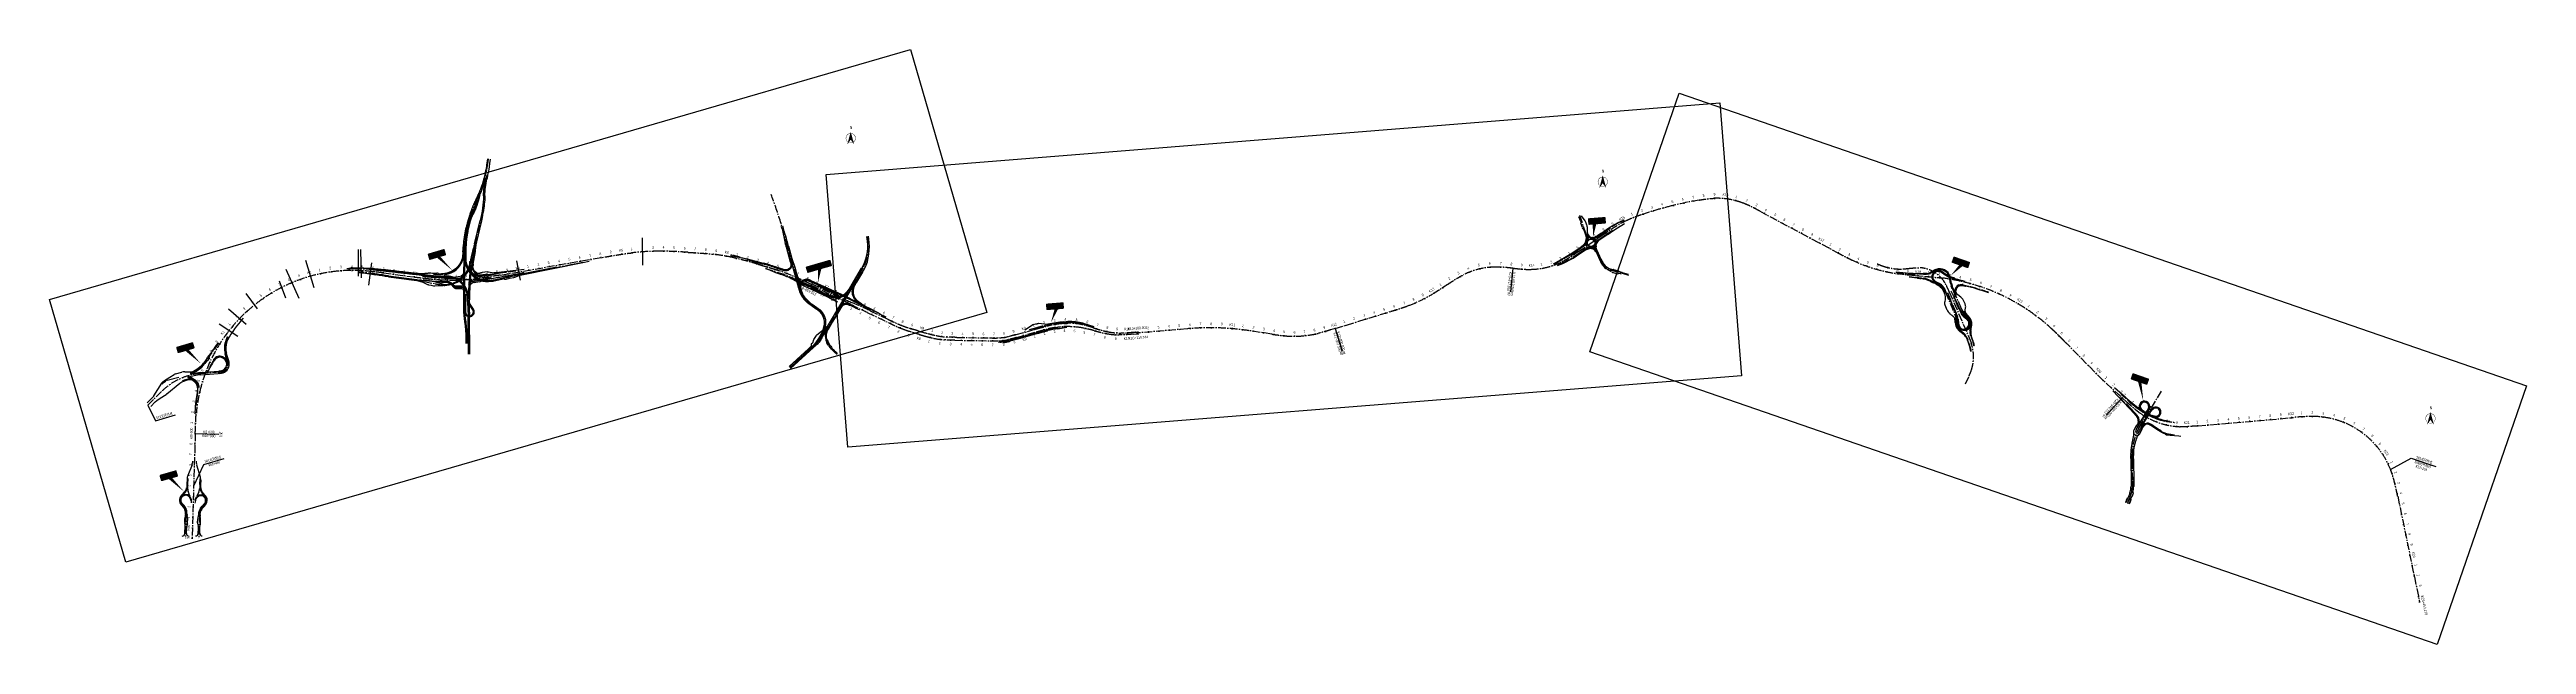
# Model space of a CAD drawing. Header units: millimetres. Extents: x 29316 to 52938, y 29851 to 35526.
import ezdxf
from ezdxf.enums import TextEntityAlignment as Align

# ---------------------------------------------------------------- set-up
doc = ezdxf.new("R2010")
doc.units = ezdxf.units.MM
doc.header["$MEASUREMENT"] = 0
doc.linetypes.add('CENTER2', pattern=[1.125, 0.75, -0.125, 0.125, -0.125])
doc.linetypes.add('DASHED2', pattern=[0.375, 0.25, -0.125])
doc.layers.get('0').update_dxf_attribs({"linetype": 'CONTINUOUS'})
for name, color, linetype in [('D-指北针', 7, 'CONTINUOUS'), ('D-道路-车行道边线', 5, 'CONTINUOUS'), ('PILE', 7, 'CONTINUOUS'), ('收费广场', 5, 'CONTINUOUS'), ('标注_桩号', 2, 'CONTINUOUS'), ('桥梁', 5, 'CONTINUOUS'), ('桥边线', 164, 'CONTINUOUS'), ('路名', 1, 'CONTINUOUS'), ('道路中线', 7, 'CONTINUOUS'), ('道路中线_A', 7, 'CONTINUOUS'), ('道路中线_B', 7, 'CONTINUOUS'), ('道路中线_C', 7, 'CONTINUOUS'), ('道路中线_D', 7, 'CONTINUOUS'), ('道路中线_E', 7, 'CONTINUOUS'), ('道路中线_F', 7, 'CONTINUOUS'), ('道路中线_G', 7, 'CONTINUOUS'), ('道路中线_temp', 7, 'CONTINUOUS'), ('道路偏置线', 255, 'CONTINUOUS')]:
    doc.layers.add(name, color=color, linetype=linetype)
doc.layers.add('平面分图边界', color=1, linetype='CONTINUOUS', plot=False)
doc.styles.add('ht', font='', dxfattribs={"width": 0.8})
doc.styles.get("Standard").update_dxf_attribs({"font": 'rc9.shx', "width": 0.75, "height": 6, "bigfont": 'hztxt.shx'})
doc.styles.add('桥梁', font='', dxfattribs={"width": 0.75})
doc.styles.add('黑体', font='')
doc.styles.get('ht').set_extended_font_data('SimHei')
doc.styles.get('桥梁').set_extended_font_data('SimHei')
doc.styles.get('黑体').set_extended_font_data('SimHei')

# ---------------------------------------------------------------- blocks, each defined once
blk = doc.blocks.new('zbz1')
at = {"layer": 'D-指北针'}
for color, points in [(256, [(11234.6, 10603.8, 0.700829), (11232.3, 10595.2), (11232.4, 10595.5, -0.680298), (11234.5, 10603.4)]), (1, [(11233, 10594.8, -0.042977), (11232.3, 10595.2), (11231.6, 10593)]), (1, [(11232.4, 10595.5), (11232.3, 10595.2, 0.042977), (11233, 10594.8), (11233.2, 10595, -0.053486)]), (1, [(11235, 10603.4, 0.026723), (11234.5, 10603.4), (11232.4, 10595.5, 0.053486), (11233.2, 10595), (11235, 10597.6)]), (7, [(11237, 10594.8), (11236.8, 10595, -0.108285), (11235, 10594.6, -0.108285), (11233.2, 10595), (11233, 10594.8, 0.111862), (11235, 10594.3, 0.111862)]), (1, [(11235, 10603.8, 0.019769), (11234.6, 10603.8), (11234.5, 10603.4, -0.026723), (11235, 10603.4)]), (1, [(11235, 10605.1), (11234.6, 10603.8, -0.019769), (11235, 10603.8)]), (250, [(11235, 10605.1), (11235, 10603.8, -0.019769), (11235.4, 10603.8)]), (250, [(11235.4, 10603.8, 0.019769), (11235, 10603.8), (11235, 10603.4, -0.026723), (11235.5, 10603.4)]), (250, [(11235.5, 10603.4, 0.026723), (11235, 10603.4), (11235, 10597.6), (11236.8, 10595, 0.053486), (11237.6, 10595.5)]), (7, [(11235.4, 10603.8), (11235.5, 10603.4, -0.680298), (11237.6, 10595.5), (11237.7, 10595.2, 0.700829)]), (250, [(11237.7, 10595.2), (11237.6, 10595.5, -0.053486), (11236.8, 10595), (11237, 10594.8, 0.042977)]), (250, [(11237.7, 10595.2, -0.042977), (11237, 10594.8), (11238.3, 10593)])]:
    blk.add_hatch(color=color, dxfattribs=at).paths.add_polyline_path(points)
at = {"layer": 'D-指北针', "style": '黑体', "width": 0.9}
blk.add_text('N', height=2.99, rotation=359.8293, dxfattribs=at).set_placement((11234.3, 10606.8), align=Align.BOTTOM_LEFT)

msp = doc.modelspace()

# ---------------------------------------------------------------- hatches: boundary and pattern name
at = {"true_color": 0xffffff}
h = msp.add_hatch(color=7, dxfattribs=at)
edge = h.paths.add_edge_path()
edge.add_line((44037, 33741), (44066, 33859))
edge.add_line((44066, 33859), (44152, 33867))
edge.add_arc((44151, 33874), 7.68, 274.5678, 364.5678)
edge.add_line((44159, 33875), (44155, 33921))
edge.add_arc((44147, 33920), 7.68, 4.5678, 94.5678)
edge.add_line((44147, 33928), (43995, 33916))
edge.add_arc((43996, 33908), 7.68, 94.5678, 184.5678)
edge.add_line((43988, 33907), (43992, 33861))
edge.add_arc((43999, 33862), 7.68, 184.5678, 274.5678)
edge.add_line((44000, 33854), (44034, 33857))
edge.add_line((44034, 33857), (44037, 33741))
h = msp.add_hatch(color=7, dxfattribs=at)
edge = h.paths.add_edge_path()
edge.add_line((33154, 33423), (33043, 33549))
edge.add_line((33043, 33549), (33092, 33563))
edge.add_arc((33090, 33570), 7.68, 286.1831, 376.1831)
edge.add_line((33097, 33572), (33084, 33616))
edge.add_arc((33077, 33614), 7.68, 16.1831, 106.1831)
edge.add_line((33075, 33622), (32929, 33579))
edge.add_arc((32931, 33572), 7.68, 106.1831, 196.1831)
edge.add_line((32924, 33570), (32936, 33526))
edge.add_arc((32944, 33528), 7.68, 196.1831, 286.1831)
edge.add_line((32946, 33520), (33013, 33540))
edge.add_line((33013, 33540), (33154, 33423))
h = msp.add_hatch(color=7, dxfattribs=at)
edge = h.paths.add_edge_path()
edge.add_line((47451, 33373), (47558, 33459))
edge.add_line((47558, 33459), (47606, 33442))
edge.add_arc((47609, 33450), 7.68, 250.9317, 340.9317)
edge.add_line((47616, 33447), (47631, 33491))
edge.add_arc((47624, 33493), 7.68, 340.9317, 430.9317)
edge.add_line((47626, 33500), (47482, 33550))
edge.add_arc((47480, 33543), 7.68, 70.9317, 160.9317)
edge.add_line((47473, 33545), (47458, 33502))
edge.add_arc((47465, 33499), 7.68, 160.9317, 250.9317)
edge.add_line((47462, 33492), (47528, 33469))
edge.add_line((47528, 33469), (47451, 33373))
h = msp.add_hatch(color=7, dxfattribs=at)
edge = h.paths.add_edge_path()
edge.add_line((36644, 33302), (36676, 33433))
edge.add_line((36676, 33433), (36772, 33460))
edge.add_arc((36770, 33468), 7.68, 286.1831, 376.1831)
edge.add_line((36777, 33470), (36764, 33514))
edge.add_arc((36757, 33512), 7.68, 16.1831, 106.1831)
edge.add_line((36755, 33519), (36534, 33455))
edge.add_arc((36536, 33448), 7.68, 106.1831, 196.1831)
edge.add_line((36529, 33446), (36542, 33402))
edge.add_arc((36549, 33404), 7.68, 196.1831, 286.1831)
edge.add_line((36551, 33396), (36645, 33424))
edge.add_line((36645, 33424), (36644, 33302))
h = msp.add_hatch(color=7, dxfattribs=at)
edge = h.paths.add_edge_path()
edge.add_line((38869, 32928), (38933, 33049))
edge.add_line((38933, 33049), (38983, 33053))
edge.add_arc((38983, 33061), 7.68, 274.5678, 364.5678)
edge.add_line((38990, 33062), (38987, 33107))
edge.add_arc((38979, 33107), 7.68, 4.5678, 94.5678)
edge.add_line((38978, 33114), (38827, 33102))
edge.add_arc((38827, 33095), 7.68, 94.5678, 184.5678)
edge.add_line((38820, 33094), (38823, 33048))
edge.add_arc((38831, 33049), 7.68, 184.5678, 274.5678)
edge.add_line((38832, 33041), (38901, 33047))
edge.add_line((38901, 33047), (38869, 32928))
h = msp.add_hatch(color=7, dxfattribs=at)
edge = h.paths.add_edge_path()
edge.add_line((30755, 32534), (30645, 32660))
edge.add_line((30645, 32660), (30693, 32674))
edge.add_arc((30691, 32681), 7.68, 286.1831, 376.1831)
edge.add_line((30699, 32683), (30686, 32727))
edge.add_arc((30679, 32725), 7.68, 16.1831, 106.1831)
edge.add_line((30676, 32733), (30530, 32690))
edge.add_arc((30532, 32683), 7.68, 106.1831, 196.1831)
edge.add_line((30525, 32681), (30538, 32636))
edge.add_arc((30545, 32639), 7.68, 196.1831, 286.1831)
edge.add_line((30547, 32631), (30614, 32651))
edge.add_line((30614, 32651), (30755, 32534))
h = msp.add_hatch(color=7, dxfattribs=at)
edge = h.paths.add_edge_path()
edge.add_line((49283, 32179), (49266, 32346))
edge.add_line((49266, 32346), (49313, 32329))
edge.add_arc((49316, 32336), 7.68, 250.9317, 340.9317)
edge.add_line((49323, 32334), (49338, 32377))
edge.add_arc((49331, 32380), 7.68, 340.9317, 430.9317)
edge.add_line((49333, 32387), (49190, 32437))
edge.add_arc((49187, 32429), 7.68, 70.9317, 160.9317)
edge.add_line((49180, 32432), (49165, 32388))
edge.add_arc((49172, 32386), 7.68, 160.9317, 250.9317)
edge.add_line((49170, 32379), (49235, 32356))
edge.add_line((49235, 32356), (49283, 32179))
h = msp.add_hatch(color=7, dxfattribs=at)
edge = h.paths.add_edge_path()
edge.add_line((30596, 31312), (30486, 31438))
edge.add_line((30486, 31438), (30535, 31452))
edge.add_arc((30533, 31459), 7.68, 286.1831, 376.1831)
edge.add_line((30540, 31462), (30527, 31506))
edge.add_arc((30520, 31504), 7.68, 16.1831, 106.1831)
edge.add_line((30518, 31511), (30371, 31469))
edge.add_arc((30374, 31461), 7.68, 106.1831, 196.1831)
edge.add_line((30366, 31459), (30379, 31415))
edge.add_arc((30386, 31417), 7.68, 196.1831, 286.1831)
edge.add_line((30389, 31410), (30455, 31429))
edge.add_line((30455, 31429), (30596, 31312))

# ---------------------------------------------------------------- linework, layer by layer
at = {"color": 1, "linetype": 'CENTER2', "ltscale": 100}
for p, q in [((45623, 33986), (46366, 33590)), ((33615, 33375), (34611, 33547)), ((43898, 33599), (44124, 33754)), ((32501, 33395), (32790, 33357)), ((47110, 33370), (47211, 33361)), ((36579, 33278), (36794, 33175)), ((36585, 33291), (36799, 33188)), ((37113, 33019), (37320, 32920)), ((37142, 33034), (37310, 32954)), ((37615, 32838), (37615, 32838)), ((38536, 32807), (38735, 32863)), ((40169, 32863), (39696, 32823)), ((40973, 32811), (40758, 32844)), ((41577, 32865), (41534, 32852)), ((41577, 32865), (42105, 33027)), ((37951, 32753), (38288, 32747)), ((37969, 32780), (38289, 32775)), ((38537, 32779), (38726, 32832)), ((39655, 32812), (39696, 32815)), ((39672, 32829), (39695, 32831)), ((48533, 32742), (48848, 32423)), ((48930, 32344), (49082, 32205)), ((49082, 32205), (49125, 32166)), ((49806, 31936), (50718, 32016)), ((30706, 31864), (30676, 30864)), ((51710, 31267), (51919, 30255))]:
    msp.add_line(p, q, dxfattribs=at)
for p, q in [((32260, 33619), (32258, 33365)), ((32281, 33620), (32288, 33349)), ((34969, 33729), (34972, 33468)), ((31506, 33321), (31565, 33159)), ((31569, 33431), (31694, 33155)), ((31757, 33518), (31838, 33255)), ((32386, 33492), (32359, 33278)), ((33771, 33511), (33806, 33325)), ((31187, 33199), (31296, 33053)), ((30934, 32908), (31111, 32791)), ((31022, 33051), (31191, 32906))]:
    msp.add_line(p, q)
at = {"color": 6, "linetype": 'CENTER2', "ltscale": 100}
msp.add_line((36580, 33286), (36582, 33284), dxfattribs=at)
at = {"color": 1, "linetype": 'CENTER2', "ltscale": 100, "flags": 128}
for points in [[(45047, 34089), (45047, 34090), (45048, 34090), (45049, 34090), (45050, 34090), (45050, 34090), (45051, 34090), (45052, 34090), (45053, 34090), (45053, 34091), (45054, 34091), (45055, 34091), (45056, 34091), (45056, 34091), (45057, 34091), (45058, 34091), (45059, 34091), (45059, 34092), (45060, 34092), (45061, 34092), (45062, 34092), (45062, 34092), (45063, 34092), (45064, 34092), (45065, 34092), (45065, 34093), (45066, 34093), (45067, 34093), (45068, 34093), (45068, 34093), (45069, 34093), (45070, 34093), (45071, 34093), (45071, 34094), (45072, 34094), (45073, 34094), (45074, 34094), (45074, 34094), (45075, 34094), (45076, 34094), (45077, 34094), (45077, 34094), (45078, 34095), (45079, 34095), (45080, 34095), (45080, 34095), (45081, 34095), (45082, 34095), (45083, 34095), (45083, 34095), (45084, 34096), (45085, 34096), (45086, 34096), (45086, 34096), (45087, 34096), (45088, 34096), (45089, 34096), (45089, 34096), (45090, 34096), (45091, 34097), (45092, 34097), (45092, 34097), (45093, 34097), (45094, 34097), (45095, 34097), (45095, 34097), (45096, 34097), (45097, 34097), (45097, 34098), (45098, 34098), (45099, 34098), (45100, 34098), (45100, 34098), (45101, 34098), (45102, 34098), (45103, 34098), (45103, 34098), (45104, 34098), (45105, 34099), (45106, 34099), (45106, 34099), (45107, 34099), (45108, 34099), (45109, 34099), (45109, 34099), (45110, 34099), (45111, 34099), (45112, 34099), (45112, 34100), (45113, 34100), (45114, 34100), (45115, 34100), (45115, 34100), (45116, 34100), (45117, 34100), (45118, 34100), (45118, 34100), (45119, 34100), (45120, 34101), (45121, 34101), (45121, 34101), (45122, 34101), (45123, 34101), (45124, 34101), (45124, 34101), (45125, 34101), (45126, 34101), (45127, 34101), (45127, 34101), (45128, 34102), (45129, 34102), (45130, 34102), (45130, 34102), (45131, 34102), (45132, 34102), (45133, 34102), (45133, 34102), (45134, 34102), (45135, 34102), (45136, 34102), (45136, 34102), (45137, 34103), (45138, 34103), (45139, 34103), (45139, 34103), (45140, 34103), (45141, 34103), (45142, 34103), (45142, 34103), (45143, 34103), (45144, 34103), (45145, 34103), (45145, 34103), (45146, 34103), (45147, 34104), (45148, 34104), (45148, 34104), (45149, 34104), (45150, 34104), (45151, 34104), (45152, 34104), (45152, 34104), (45153, 34104), (45154, 34104), (45155, 34104), (45155, 34104), (45156, 34104), (45157, 34104), (45158, 34104), (45158, 34105), (45159, 34105), (45160, 34105), (45161, 34105), (45161, 34105), (45162, 34105), (45163, 34105), (45164, 34105), (45164, 34105), (45165, 34105), (45166, 34105), (45167, 34105), (45167, 34105), (45168, 34105), (45169, 34105), (45170, 34105), (45170, 34105), (45171, 34106), (45172, 34106), (45173, 34106), (45173, 34106), (45174, 34106), (45175, 34106), (45176, 34106), (45176, 34106), (45177, 34106), (45178, 34106), (45179, 34106), (45179, 34106), (45180, 34106), (45181, 34106), (45182, 34106), (45182, 34106)], [(45623, 33986), (45622, 33987), (45621, 33987), (45621, 33988), (45620, 33988), (45619, 33988), (45618, 33989), (45617, 33989), (45616, 33990), (45616, 33990), (45615, 33991), (45614, 33991), (45613, 33992), (45612, 33992), (45611, 33992), (45611, 33993), (45610, 33993), (45609, 33994), (45608, 33994), (45607, 33995), (45606, 33995), (45606, 33996), (45605, 33996), (45604, 33996), (45603, 33997), (45602, 33997), (45601, 33998), (45601, 33998), (45600, 33999), (45599, 33999), (45598, 33999), (45597, 34000), (45596, 34000), (45596, 34001), (45595, 34001), (45594, 34002), (45593, 34002), (45592, 34003), (45591, 34003), (45591, 34003), (45590, 34004), (45589, 34004), (45588, 34005), (45587, 34005), (45586, 34006), (45586, 34006), (45585, 34007), (45584, 34007), (45583, 34007), (45582, 34008), (45581, 34008), (45581, 34009), (45580, 34009), (45579, 34010), (45578, 34010), (45577, 34010), (45576, 34011), (45575, 34011), (45575, 34012), (45574, 34012), (45573, 34013), (45572, 34013), (45571, 34013), (45570, 34014), (45570, 34014), (45569, 34015), (45568, 34015), (45567, 34016), (45566, 34016), (45565, 34017), (45565, 34017), (45564, 34017), (45563, 34018), (45562, 34018), (45561, 34019), (45560, 34019), (45560, 34020), (45559, 34020), (45558, 34020), (45557, 34021), (45556, 34021), (45555, 34022), (45554, 34022), (45554, 34022), (45553, 34023), (45552, 34023), (45551, 34024), (45550, 34024), (45549, 34025), (45549, 34025), (45548, 34025), (45547, 34026), (45546, 34026), (45545, 34027), (45544, 34027), (45543, 34028), (45543, 34028), (45542, 34028), (45541, 34029), (45540, 34029), (45539, 34030), (45538, 34030), (45538, 34030), (45537, 34031), (45536, 34031), (45535, 34032), (45534, 34032), (45533, 34032), (45532, 34033), (45532, 34033), (45531, 34034), (45530, 34034), (45529, 34035), (45528, 34035), (45527, 34035), (45526, 34036), (45526, 34036), (45525, 34037), (45524, 34037), (45523, 34037), (45522, 34038), (45521, 34038), (45520, 34039), (45520, 34039), (45519, 34039), (45518, 34040), (45517, 34040), (45516, 34040), (45515, 34041), (45514, 34041), (45514, 34042), (45513, 34042), (45512, 34042), (45511, 34043), (45510, 34043), (45509, 34044), (45508, 34044), (45508, 34044), (45507, 34045), (45506, 34045), (45505, 34046), (45504, 34046), (45503, 34046), (45502, 34047), (45502, 34047), (45501, 34047), (45500, 34048), (45499, 34048), (45498, 34049), (45497, 34049), (45496, 34049), (45495, 34050), (45495, 34050), (45494, 34050), (45493, 34051), (45492, 34051), (45491, 34052), (45490, 34052), (45489, 34052), (45488, 34053), (45488, 34053), (45487, 34053), (45486, 34054), (45485, 34054), (45484, 34054), (45483, 34055), (45482, 34055), (45481, 34056), (45481, 34056), (45480, 34056), (45479, 34057), (45478, 34057), (45477, 34057), (45476, 34058), (45475, 34058), (45474, 34058), (45474, 34059), (45473, 34059), (45472, 34059), (45471, 34060), (45470, 34060), (45470, 34060)], [(44124, 33754), (44125, 33755), (44126, 33756), (44127, 33756), (44128, 33757), (44129, 33758), (44130, 33758), (44130, 33759), (44131, 33760), (44132, 33760), (44133, 33761), (44134, 33761), (44135, 33762), (44136, 33763), (44137, 33763), (44138, 33764), (44139, 33765), (44140, 33765), (44140, 33766), (44141, 33766), (44142, 33767), (44143, 33768), (44144, 33768), (44145, 33769), (44146, 33770), (44147, 33770), (44148, 33771), (44149, 33771), (44150, 33772), (44151, 33773), (44151, 33773), (44152, 33774), (44153, 33775), (44154, 33775), (44155, 33776), (44156, 33776), (44157, 33777), (44158, 33778), (44159, 33778), (44160, 33779), (44161, 33780), (44162, 33780), (44162, 33781), (44163, 33782), (44164, 33782), (44165, 33783), (44166, 33783), (44167, 33784), (44168, 33785), (44169, 33785), (44170, 33786), (44171, 33786), (44172, 33787), (44173, 33788), (44174, 33788), (44174, 33789), (44175, 33790), (44176, 33790), (44177, 33791), (44178, 33791), (44179, 33792), (44180, 33793), (44181, 33793), (44182, 33794), (44183, 33795), (44184, 33795), (44185, 33796), (44186, 33796), (44186, 33797), (44187, 33798), (44188, 33798), (44189, 33799), (44190, 33800), (44191, 33800), (44192, 33801), (44193, 33801), (44194, 33802), (44195, 33803), (44196, 33803), (44197, 33804), (44198, 33804), (44198, 33805), (44199, 33806), (44200, 33806), (44201, 33807), (44202, 33807), (44203, 33808), (44204, 33809), (44205, 33809), (44206, 33810), (44207, 33811), (44208, 33811), (44209, 33812), (44210, 33812), (44211, 33813), (44211, 33814), (44212, 33814), (44213, 33815), (44214, 33815), (44215, 33816), (44216, 33817), (44217, 33817), (44218, 33818), (44219, 33818), (44220, 33819), (44221, 33820), (44222, 33820), (44223, 33821), (44224, 33821), (44225, 33822), (44226, 33823), (44226, 33823), (44227, 33824), (44228, 33824), (44229, 33825), (44230, 33826), (44231, 33826), (44232, 33827), (44233, 33827), (44234, 33828), (44235, 33828), (44236, 33829), (44237, 33830), (44238, 33830), (44239, 33831), (44240, 33831), (44241, 33832), (44242, 33833), (44242, 33833), (44243, 33834), (44244, 33834), (44245, 33835), (44246, 33835), (44247, 33836), (44248, 33837), (44249, 33837), (44250, 33838), (44251, 33838), (44252, 33839), (44253, 33840), (44254, 33840), (44255, 33841), (44256, 33841), (44257, 33842), (44258, 33842), (44259, 33843), (44260, 33844), (44261, 33844), (44261, 33845), (44262, 33845), (44263, 33846), (44264, 33846), (44265, 33847), (44266, 33847), (44267, 33848), (44268, 33849), (44269, 33849), (44270, 33850), (44271, 33850), (44272, 33851), (44273, 33851), (44274, 33852), (44275, 33853), (44276, 33853), (44277, 33854), (44278, 33854), (44279, 33855), (44280, 33855), (44281, 33856), (44282, 33856), (44283, 33857), (44284, 33857), (44285, 33858), (44286, 33859), (44287, 33859), (44287, 33860), (44288, 33860), (44289, 33861), (44290, 33861), (44291, 33862), (44292, 33862), (44292, 33862)], [(44498, 33950), (44498, 33950), (44497, 33949), (44496, 33949), (44495, 33949), (44495, 33949), (44494, 33948), (44493, 33948), (44492, 33948), (44492, 33948), (44491, 33947), (44490, 33947), (44489, 33947), (44489, 33947), (44488, 33946), (44487, 33946), (44486, 33946), (44486, 33945), (44485, 33945), (44484, 33945), (44483, 33945), (44483, 33944), (44482, 33944), (44481, 33944), (44480, 33944), (44480, 33943), (44479, 33943), (44478, 33943), (44477, 33943), (44477, 33942), (44476, 33942), (44475, 33942), (44474, 33942), (44474, 33941), (44473, 33941), (44472, 33941), (44471, 33941), (44471, 33940), (44470, 33940), (44469, 33940), (44468, 33939), (44468, 33939), (44467, 33939), (44466, 33939), (44465, 33938), (44465, 33938), (44464, 33938), (44463, 33938), (44462, 33937), (44462, 33937), (44461, 33937), (44460, 33937), (44459, 33936), (44459, 33936), (44458, 33936), (44457, 33935), (44456, 33935), (44456, 33935), (44455, 33935), (44454, 33934), (44453, 33934), (44453, 33934), (44452, 33934), (44451, 33933), (44450, 33933), (44450, 33933), (44449, 33932), (44448, 33932), (44447, 33932), (44447, 33932), (44446, 33931), (44445, 33931), (44444, 33931), (44444, 33931), (44443, 33930), (44442, 33930), (44441, 33930), (44441, 33929), (44440, 33929), (44439, 33929), (44438, 33929), (44438, 33928), (44437, 33928), (44436, 33928), (44436, 33927), (44435, 33927), (44434, 33927), (44433, 33927), (44433, 33926), (44432, 33926), (44431, 33926), (44430, 33925), (44430, 33925), (44429, 33925), (44428, 33925), (44427, 33924), (44427, 33924), (44426, 33924), (44425, 33924), (44424, 33923), (44424, 33923), (44423, 33923), (44422, 33922), (44421, 33922), (44421, 33922), (44420, 33921), (44419, 33921), (44418, 33921), (44418, 33921), (44417, 33920), (44416, 33920), (44416, 33920), (44415, 33919), (44414, 33919), (44413, 33919), (44413, 33919), (44412, 33918), (44411, 33918), (44410, 33918), (44410, 33917), (44409, 33917), (44408, 33917), (44407, 33917), (44407, 33916), (44406, 33916), (44405, 33916), (44404, 33915), (44404, 33915), (44403, 33915), (44402, 33914), (44402, 33914), (44401, 33914), (44400, 33914), (44399, 33913), (44399, 33913), (44398, 33913), (44397, 33912), (44396, 33912), (44396, 33912), (44395, 33911), (44394, 33911), (44393, 33911), (44393, 33911), (44392, 33910), (44391, 33910), (44391, 33910), (44390, 33909), (44389, 33909), (44388, 33909), (44388, 33908), (44387, 33908), (44386, 33908), (44385, 33907), (44385, 33907), (44384, 33907), (44383, 33907), (44382, 33906), (44382, 33906), (44381, 33906), (44380, 33905), (44380, 33905), (44379, 33905), (44378, 33904), (44377, 33904), (44377, 33904), (44376, 33903), (44375, 33903), (44374, 33903), (44374, 33902), (44373, 33902), (44372, 33902), (44372, 33901), (44371, 33901), (44370, 33901), (44369, 33901), (44369, 33900), (44368, 33900), (44367, 33900), (44366, 33899), (44366, 33899), (44365, 33899), (44365, 33899)], [(34611, 33547), (34612, 33547), (34614, 33547), (34615, 33548), (34617, 33548), (34618, 33548), (34620, 33548), (34621, 33549), (34623, 33549), (34624, 33549), (34626, 33549), (34627, 33550), (34629, 33550), (34630, 33550), (34632, 33550), (34633, 33551), (34635, 33551), (34636, 33551), (34637, 33551), (34639, 33552), (34640, 33552), (34642, 33552), (34643, 33552), (34645, 33553), (34646, 33553), (34648, 33553), (34649, 33553), (34651, 33554), (34652, 33554), (34654, 33554), (34655, 33554), (34657, 33555), (34658, 33555), (34660, 33555), (34661, 33555), (34663, 33556), (34664, 33556), (34666, 33556), (34667, 33557), (34669, 33557), (34670, 33557), (34672, 33557), (34673, 33558), (34675, 33558), (34676, 33558), (34678, 33558), (34679, 33559), (34681, 33559), (34682, 33559), (34684, 33559), (34685, 33560), (34687, 33560), (34688, 33560), (34690, 33560), (34691, 33561), (34693, 33561), (34694, 33561), (34696, 33561), (34697, 33562), (34698, 33562), (34700, 33562), (34701, 33562), (34703, 33563), (34704, 33563), (34706, 33563), (34707, 33563), (34709, 33563), (34710, 33564), (34712, 33564), (34713, 33564), (34715, 33564), (34716, 33565), (34718, 33565), (34719, 33565), (34721, 33565), (34722, 33566), (34724, 33566), (34725, 33566), (34727, 33566), (34728, 33567), (34730, 33567), (34731, 33567), (34733, 33567), (34734, 33568), (34736, 33568), (34737, 33568), (34739, 33568), (34740, 33569), (34742, 33569), (34743, 33569), (34745, 33569), (34746, 33569), (34748, 33570), (34749, 33570), (34751, 33570), (34752, 33570), (34754, 33571), (34755, 33571), (34757, 33571), (34758, 33571), (34760, 33572), (34761, 33572), (34763, 33572), (34764, 33572), (34766, 33572), (34767, 33573), (34769, 33573), (34770, 33573), (34772, 33573), (34773, 33574), (34774, 33574), (34776, 33574), (34777, 33574), (34779, 33574), (34780, 33575), (34782, 33575), (34783, 33575), (34785, 33575), (34786, 33576), (34788, 33576), (34789, 33576), (34791, 33576), (34792, 33576), (34794, 33577), (34795, 33577), (34797, 33577), (34798, 33577), (34800, 33578), (34801, 33578), (34803, 33578), (34804, 33578), (34806, 33578), (34807, 33579), (34809, 33579), (34810, 33579), (34812, 33579), (34813, 33579), (34815, 33580), (34816, 33580), (34818, 33580), (34819, 33580), (34821, 33580), (34822, 33581), (34824, 33581), (34825, 33581), (34827, 33581), (34828, 33581), (34830, 33582), (34831, 33582), (34833, 33582), (34834, 33582), (34836, 33582), (34837, 33583), (34839, 33583), (34840, 33583), (34842, 33583), (34843, 33583), (34845, 33584), (34846, 33584), (34848, 33584), (34849, 33584), (34851, 33584), (34852, 33585), (34854, 33585), (34855, 33585), (34857, 33585), (34858, 33585), (34860, 33585), (34861, 33586), (34863, 33586), (34864, 33586), (34866, 33586), (34867, 33586), (34869, 33587), (34870, 33587), (34872, 33587), (34873, 33587), (34875, 33587), (34876, 33587), (34878, 33588), (34879, 33588), (34879, 33588)], [(35408, 33591), (35406, 33591), (35405, 33592), (35403, 33592), (35402, 33592), (35400, 33592), (35399, 33592), (35397, 33592), (35396, 33592), (35394, 33592), (35393, 33592), (35391, 33592), (35390, 33592), (35388, 33593), (35387, 33593), (35385, 33593), (35384, 33593), (35382, 33593), (35381, 33593), (35379, 33593), (35378, 33593), (35376, 33593), (35375, 33593), (35373, 33593), (35372, 33593), (35370, 33594), (35369, 33594), (35367, 33594), (35366, 33594), (35364, 33594), (35363, 33594), (35361, 33594), (35360, 33594), (35358, 33594), (35357, 33594), (35355, 33594), (35354, 33595), (35352, 33595), (35351, 33595), (35349, 33595), (35348, 33595), (35346, 33595), (35345, 33595), (35343, 33595), (35342, 33595), (35340, 33595), (35339, 33595), (35337, 33595), (35336, 33596), (35334, 33596), (35333, 33596), (35331, 33596), (35330, 33596), (35328, 33596), (35327, 33596), (35325, 33596), (35324, 33596), (35322, 33596), (35321, 33596), (35319, 33596), (35318, 33597), (35316, 33597), (35315, 33597), (35313, 33597), (35311, 33597), (35310, 33597), (35308, 33597), (35307, 33597), (35305, 33597), (35304, 33597), (35302, 33597), (35301, 33597), (35299, 33597), (35298, 33598), (35296, 33598), (35295, 33598), (35293, 33598), (35292, 33598), (35290, 33598), (35289, 33598), (35287, 33598), (35286, 33598), (35284, 33598), (35283, 33598), (35281, 33598), (35280, 33598), (35278, 33598), (35277, 33599), (35275, 33599), (35274, 33599), (35272, 33599), (35271, 33599), (35269, 33599), (35268, 33599), (35266, 33599), (35265, 33599), (35263, 33599), (35262, 33599), (35260, 33599), (35259, 33599), (35257, 33599), (35256, 33599), (35254, 33600), (35253, 33600), (35251, 33600), (35250, 33600), (35248, 33600), (35247, 33600), (35245, 33600), (35244, 33600), (35242, 33600), (35241, 33600), (35239, 33600), (35238, 33600), (35236, 33600), (35235, 33600), (35233, 33600), (35232, 33600), (35230, 33600), (35229, 33600), (35227, 33601), (35226, 33601), (35224, 33601), (35223, 33601), (35221, 33601), (35220, 33601), (35218, 33601), (35217, 33601), (35215, 33601), (35214, 33601), (35212, 33601), (35210, 33601), (35209, 33601), (35207, 33601), (35206, 33601), (35204, 33601), (35203, 33601), (35201, 33601), (35200, 33601), (35198, 33601), (35197, 33601), (35195, 33601), (35194, 33601), (35192, 33601), (35191, 33602), (35189, 33602), (35188, 33602), (35186, 33602), (35185, 33602), (35183, 33602), (35182, 33602), (35180, 33602), (35179, 33602), (35177, 33602), (35176, 33602), (35174, 33602), (35173, 33602), (35171, 33602), (35170, 33602), (35168, 33602), (35167, 33602), (35165, 33602), (35164, 33602), (35162, 33602), (35161, 33602), (35159, 33602), (35158, 33602), (35156, 33602), (35155, 33602), (35153, 33602), (35152, 33602), (35150, 33602), (35149, 33602), (35147, 33602), (35146, 33602), (35144, 33602), (35143, 33602), (35141, 33602), (35140, 33602), (35138, 33602), (35137, 33602), (35137, 33602)], [(35408, 33591), (35409, 33591), (35411, 33591), (35412, 33591), (35413, 33591), (35415, 33591), (35416, 33591), (35417, 33591), (35419, 33591), (35420, 33591), (35421, 33591), (35423, 33590), (35424, 33590), (35425, 33590), (35427, 33590), (35428, 33590), (35429, 33590), (35431, 33590), (35432, 33590), (35433, 33590), (35435, 33590), (35436, 33590), (35437, 33590), (35439, 33590), (35440, 33589), (35441, 33589), (35443, 33589), (35444, 33589), (35445, 33589), (35447, 33589), (35448, 33589), (35449, 33589), (35451, 33589), (35452, 33589), (35453, 33589), (35454, 33589), (35456, 33588), (35457, 33588), (35458, 33588), (35460, 33588), (35461, 33588), (35462, 33588), (35464, 33588), (35465, 33588), (35466, 33588), (35468, 33588), (35469, 33588), (35470, 33588), (35472, 33587), (35473, 33587), (35474, 33587), (35476, 33587), (35477, 33587), (35478, 33587), (35480, 33587), (35481, 33587), (35482, 33587), (35484, 33587), (35485, 33587), (35486, 33587), (35488, 33586), (35489, 33586), (35490, 33586), (35492, 33586), (35493, 33586), (35494, 33586), (35496, 33586), (35497, 33586), (35498, 33586), (35500, 33586), (35501, 33586), (35502, 33585), (35504, 33585), (35505, 33585), (35506, 33585), (35508, 33585), (35509, 33585), (35510, 33585), (35512, 33585), (35513, 33585), (35514, 33585), (35516, 33585), (35517, 33584), (35518, 33584), (35520, 33584), (35521, 33584), (35522, 33584), (35524, 33584), (35525, 33584), (35526, 33584), (35528, 33584), (35529, 33584), (35530, 33583), (35532, 33583), (35533, 33583), (35534, 33583), (35536, 33583), (35537, 33583), (35538, 33583), (35540, 33583), (35541, 33583), (35542, 33583), (35544, 33582), (35545, 33582), (35546, 33582), (35548, 33582), (35549, 33582), (35550, 33582), (35552, 33582), (35553, 33582), (35554, 33582), (35556, 33581), (35557, 33581), (35558, 33581), (35560, 33581), (35561, 33581), (35562, 33581), (35564, 33581), (35565, 33581), (35566, 33581), (35568, 33580), (35569, 33580), (35570, 33580), (35572, 33580), (35573, 33580), (35574, 33580), (35576, 33580), (35577, 33580), (35578, 33580), (35579, 33579), (35581, 33579), (35582, 33579), (35583, 33579), (35585, 33579), (35586, 33579), (35587, 33579), (35589, 33579), (35590, 33578), (35591, 33578), (35593, 33578), (35594, 33578), (35595, 33578), (35597, 33578), (35598, 33578), (35599, 33578), (35601, 33577), (35602, 33577), (35603, 33577), (35605, 33577), (35606, 33577), (35607, 33577), (35609, 33577), (35610, 33576), (35611, 33576), (35613, 33576), (35614, 33576), (35615, 33576), (35617, 33576), (35618, 33576), (35619, 33576), (35621, 33575), (35622, 33575), (35623, 33575), (35625, 33575), (35626, 33575), (35627, 33575), (35629, 33574), (35630, 33574), (35631, 33574), (35633, 33574), (35634, 33574), (35635, 33574), (35637, 33574), (35638, 33573), (35639, 33573), (35640, 33573), (35642, 33573), (35643, 33573), (35644, 33573), (35646, 33573), (35647, 33572), (35647, 33572)], [(43898, 33599), (43898, 33599), (43897, 33598), (43896, 33597), (43895, 33597), (43895, 33596), (43894, 33596), (43893, 33595), (43892, 33595), (43891, 33594), (43891, 33594), (43890, 33593), (43889, 33593), (43888, 33592), (43888, 33592), (43887, 33591), (43886, 33591), (43885, 33590), (43884, 33589), (43884, 33589), (43883, 33588), (43882, 33588), (43881, 33587), (43881, 33587), (43880, 33586), (43879, 33586), (43878, 33585), (43877, 33585), (43877, 33584), (43876, 33584), (43875, 33583), (43874, 33583), (43874, 33582), (43873, 33581), (43872, 33581), (43871, 33580), (43870, 33580), (43870, 33579), (43869, 33579), (43868, 33578), (43867, 33578), (43867, 33577), (43866, 33577), (43865, 33576), (43864, 33576), (43863, 33575), (43863, 33575), (43862, 33574), (43861, 33573), (43860, 33573), (43859, 33572), (43859, 33572), (43858, 33571), (43857, 33571), (43856, 33570), (43856, 33570), (43855, 33569), (43854, 33569), (43853, 33568), (43852, 33568), (43852, 33567), (43851, 33567), (43850, 33566), (43849, 33566), (43848, 33565), (43848, 33565), (43847, 33564), (43846, 33563), (43845, 33563), (43845, 33562), (43844, 33562), (43843, 33561), (43842, 33561), (43841, 33560), (43841, 33560), (43840, 33559), (43839, 33559), (43838, 33558), (43837, 33558), (43837, 33557), (43836, 33557), (43835, 33556), (43834, 33556), (43834, 33555), (43833, 33555), (43832, 33554), (43831, 33554), (43830, 33553), (43830, 33553), (43829, 33552), (43828, 33552), (43827, 33551), (43826, 33551), (43826, 33550), (43825, 33550), (43824, 33549), (43823, 33549), (43822, 33548), (43822, 33548), (43821, 33547), (43820, 33546), (43819, 33546), (43818, 33545), (43818, 33545), (43817, 33544), (43816, 33544), (43815, 33543), (43814, 33543), (43814, 33542), (43813, 33542), (43812, 33541), (43811, 33541), (43810, 33540), (43810, 33540), (43809, 33539), (43808, 33539), (43807, 33538), (43806, 33538), (43806, 33537), (43805, 33537), (43804, 33536), (43803, 33536), (43802, 33536), (43802, 33535), (43801, 33535), (43800, 33534), (43799, 33534), (43798, 33533), (43798, 33533), (43797, 33532), (43796, 33532), (43795, 33531), (43794, 33531), (43793, 33530), (43793, 33530), (43792, 33529), (43791, 33529), (43790, 33528), (43789, 33528), (43789, 33527), (43788, 33527), (43787, 33526), (43786, 33526), (43785, 33525), (43785, 33525), (43784, 33524), (43783, 33524), (43782, 33523), (43781, 33523), (43780, 33523), (43780, 33522), (43779, 33522), (43778, 33521), (43777, 33521), (43776, 33520), (43775, 33520), (43775, 33519), (43774, 33519), (43773, 33518), (43772, 33518), (43771, 33517), (43771, 33517), (43770, 33517), (43769, 33516), (43768, 33516), (43767, 33515), (43766, 33515), (43766, 33514), (43765, 33514), (43764, 33513), (43763, 33513), (43762, 33512), (43761, 33512), (43761, 33512), (43760, 33511), (43759, 33511), (43758, 33510), (43757, 33510), (43756, 33509), (43756, 33509), (43755, 33508), (43755, 33508)], [(46366, 33590), (46367, 33589), (46368, 33589), (46369, 33588), (46370, 33588), (46370, 33588), (46371, 33587), (46372, 33587), (46373, 33586), (46373, 33586), (46374, 33585), (46375, 33585), (46376, 33585), (46376, 33584), (46377, 33584), (46378, 33583), (46379, 33583), (46379, 33583), (46380, 33582), (46381, 33582), (46382, 33581), (46382, 33581), (46383, 33581), (46384, 33580), (46385, 33580), (46385, 33579), (46386, 33579), (46387, 33579), (46388, 33578), (46389, 33578), (46389, 33577), (46390, 33577), (46391, 33577), (46392, 33576), (46392, 33576), (46393, 33575), (46394, 33575), (46395, 33575), (46395, 33574), (46396, 33574), (46397, 33573), (46398, 33573), (46398, 33573), (46399, 33572), (46400, 33572), (46401, 33571), (46401, 33571), (46402, 33571), (46403, 33570), (46404, 33570), (46405, 33569), (46405, 33569), (46406, 33569), (46407, 33568), (46408, 33568), (46408, 33567), (46409, 33567), (46410, 33566), (46411, 33566), (46411, 33566), (46412, 33565), (46413, 33565), (46414, 33564), (46414, 33564), (46415, 33564), (46416, 33563), (46417, 33563), (46417, 33562), (46418, 33562), (46419, 33562), (46420, 33561), (46421, 33561), (46421, 33560), (46422, 33560), (46423, 33560), (46424, 33559), (46424, 33559), (46425, 33558), (46426, 33558), (46427, 33558), (46427, 33557), (46428, 33557), (46429, 33557), (46430, 33556), (46430, 33556), (46431, 33555), (46432, 33555), (46433, 33555), (46434, 33554), (46434, 33554), (46435, 33553), (46436, 33553), (46437, 33553), (46437, 33552), (46438, 33552), (46439, 33551), (46440, 33551), (46440, 33551), (46441, 33550), (46442, 33550), (46443, 33549), (46443, 33549), (46444, 33549), (46445, 33548), (46446, 33548), (46447, 33547), (46447, 33547), (46448, 33547), (46449, 33546), (46450, 33546), (46450, 33545), (46451, 33545), (46452, 33545), (46453, 33544), (46453, 33544), (46454, 33543), (46455, 33543), (46456, 33543), (46457, 33542), (46457, 33542), (46458, 33542), (46459, 33541), (46460, 33541), (46460, 33540), (46461, 33540), (46462, 33540), (46463, 33539), (46463, 33539), (46464, 33538), (46465, 33538), (46466, 33538), (46467, 33537), (46467, 33537), (46468, 33537), (46469, 33536), (46470, 33536), (46470, 33535), (46471, 33535), (46472, 33535), (46473, 33534), (46473, 33534), (46474, 33533), (46475, 33533), (46476, 33533), (46477, 33532), (46477, 33532), (46478, 33532), (46479, 33531), (46480, 33531), (46480, 33530), (46481, 33530), (46482, 33530), (46483, 33529), (46484, 33529), (46484, 33529), (46485, 33528), (46486, 33528), (46487, 33527), (46487, 33527), (46488, 33527), (46489, 33526), (46490, 33526), (46491, 33526), (46491, 33525), (46492, 33525), (46493, 33524), (46494, 33524), (46494, 33524), (46495, 33523), (46496, 33523), (46497, 33523), (46498, 33522), (46498, 33522), (46499, 33521), (46500, 33521), (46501, 33521), (46501, 33520), (46502, 33520), (46503, 33520), (46504, 33519), (46505, 33519), (46505, 33519)], [(32501, 33395), (32500, 33395), (32499, 33395), (32497, 33395), (32496, 33395), (32495, 33395), (32494, 33396), (32493, 33396), (32492, 33396), (32491, 33396), (32490, 33396), (32489, 33396), (32488, 33396), (32486, 33397), (32485, 33397), (32484, 33397), (32483, 33397), (32482, 33397), (32481, 33397), (32480, 33397), (32479, 33398), (32478, 33398), (32477, 33398), (32475, 33398), (32474, 33398), (32473, 33398), (32472, 33398), (32471, 33399), (32470, 33399), (32469, 33399), (32468, 33399), (32467, 33399), (32466, 33399), (32464, 33399), (32463, 33400), (32462, 33400), (32461, 33400), (32460, 33400), (32459, 33400), (32458, 33400), (32457, 33400), (32456, 33401), (32454, 33401), (32453, 33401), (32452, 33401), (32451, 33401), (32450, 33401), (32449, 33401), (32448, 33401), (32447, 33402), (32446, 33402), (32445, 33402), (32443, 33402), (32442, 33402), (32441, 33402), (32440, 33402), (32439, 33403), (32438, 33403), (32437, 33403), (32436, 33403), (32435, 33403), (32434, 33403), (32432, 33403), (32431, 33404), (32430, 33404), (32429, 33404), (32428, 33404), (32427, 33404), (32426, 33404), (32425, 33404), (32424, 33404), (32423, 33405), (32421, 33405), (32420, 33405), (32419, 33405), (32418, 33405), (32417, 33405), (32416, 33405), (32415, 33405), (32414, 33406), (32413, 33406), (32411, 33406), (32410, 33406), (32409, 33406), (32408, 33406), (32407, 33406), (32406, 33406), (32405, 33407), (32404, 33407), (32403, 33407), (32402, 33407), (32400, 33407), (32399, 33407), (32398, 33407), (32397, 33407), (32396, 33408), (32395, 33408), (32394, 33408), (32393, 33408), (32392, 33408), (32390, 33408), (32389, 33408), (32388, 33408), (32387, 33409), (32386, 33409), (32385, 33409), (32384, 33409), (32383, 33409), (32382, 33409), (32381, 33409), (32379, 33409), (32378, 33409), (32377, 33410), (32376, 33410), (32375, 33410), (32374, 33410), (32373, 33410), (32372, 33410), (32371, 33410), (32370, 33410), (32368, 33410), (32367, 33411), (32366, 33411), (32365, 33411), (32364, 33411), (32363, 33411), (32362, 33411), (32361, 33411), (32360, 33411), (32358, 33411), (32357, 33412), (32356, 33412), (32355, 33412), (32354, 33412), (32353, 33412), (32352, 33412), (32351, 33412), (32350, 33412), (32348, 33412), (32347, 33412), (32346, 33413), (32345, 33413), (32344, 33413), (32343, 33413), (32342, 33413), (32341, 33413), (32340, 33413), (32339, 33413), (32337, 33413), (32336, 33413), (32335, 33414), (32334, 33414), (32333, 33414), (32332, 33414), (32331, 33414), (32330, 33414), (32329, 33414), (32327, 33414), (32326, 33414), (32325, 33414), (32324, 33414), (32323, 33414), (32322, 33415), (32321, 33415), (32320, 33415), (32319, 33415), (32317, 33415), (32316, 33415), (32315, 33415), (32314, 33415), (32313, 33415), (32312, 33415), (32311, 33415), (32310, 33415), (32309, 33415), (32307, 33416), (32306, 33416), (32305, 33416), (32304, 33416), (32303, 33416), (32302, 33416), (32302, 33416)], [(32790, 33357), (32792, 33357), (32793, 33357), (32794, 33357), (32795, 33357), (32797, 33356), (32798, 33356), (32799, 33356), (32800, 33356), (32802, 33356), (32803, 33356), (32804, 33356), (32806, 33355), (32807, 33355), (32808, 33355), (32809, 33355), (32811, 33355), (32812, 33355), (32813, 33354), (32814, 33354), (32816, 33354), (32817, 33354), (32818, 33354), (32820, 33354), (32821, 33353), (32822, 33353), (32823, 33353), (32825, 33353), (32826, 33353), (32827, 33353), (32828, 33352), (32830, 33352), (32831, 33352), (32832, 33352), (32833, 33352), (32835, 33352), (32836, 33351), (32837, 33351), (32839, 33351), (32840, 33351), (32841, 33351), (32842, 33351), (32844, 33350), (32845, 33350), (32846, 33350), (32847, 33350), (32849, 33350), (32850, 33350), (32851, 33350), (32852, 33349), (32854, 33349), (32855, 33349), (32856, 33349), (32858, 33349), (32859, 33349), (32860, 33348), (32861, 33348), (32863, 33348), (32864, 33348), (32865, 33348), (32866, 33348), (32868, 33348), (32869, 33347), (32870, 33347), (32872, 33347), (32873, 33347), (32874, 33347), (32875, 33347), (32877, 33346), (32878, 33346), (32879, 33346), (32880, 33346), (32882, 33346), (32883, 33346), (32884, 33346), (32885, 33345), (32887, 33345), (32888, 33345), (32889, 33345), (32891, 33345), (32892, 33345), (32893, 33344), (32894, 33344), (32896, 33344), (32897, 33344), (32898, 33344), (32899, 33344), (32901, 33344), (32902, 33343), (32903, 33343), (32904, 33343), (32906, 33343), (32907, 33343), (32908, 33343), (32910, 33343), (32911, 33342), (32912, 33342), (32913, 33342), (32915, 33342), (32916, 33342), (32917, 33342), (32918, 33342), (32920, 33341), (32921, 33341), (32922, 33341), (32924, 33341), (32925, 33341), (32926, 33341), (32927, 33341), (32929, 33340), (32930, 33340), (32931, 33340), (32932, 33340), (32934, 33340), (32935, 33340), (32936, 33340), (32938, 33339), (32939, 33339), (32940, 33339), (32941, 33339), (32943, 33339), (32944, 33339), (32945, 33339), (32946, 33339), (32948, 33338), (32949, 33338), (32950, 33338), (32951, 33338), (32953, 33338), (32954, 33338), (32955, 33338), (32957, 33338), (32958, 33337), (32959, 33337), (32960, 33337), (32962, 33337), (32963, 33337), (32964, 33337), (32965, 33337), (32967, 33337), (32968, 33336), (32969, 33336), (32971, 33336), (32972, 33336), (32973, 33336), (32974, 33336), (32976, 33336), (32977, 33336), (32978, 33336), (32979, 33335), (32981, 33335), (32982, 33335), (32983, 33335), (32985, 33335), (32986, 33335), (32987, 33335), (32988, 33335), (32990, 33335), (32991, 33334), (32992, 33334), (32993, 33334), (32995, 33334), (32996, 33334), (32997, 33334), (32999, 33334), (33000, 33334), (33001, 33334), (33002, 33333), (33004, 33333), (33005, 33333), (33006, 33333), (33008, 33333), (33009, 33333), (33010, 33333), (33011, 33333), (33013, 33333), (33014, 33333), (33015, 33332), (33016, 33332), (33018, 33332), (33019, 33332), (33019, 33332)], [(33615, 33375), (33613, 33375), (33612, 33374), (33611, 33374), (33609, 33374), (33608, 33374), (33607, 33374), (33606, 33373), (33604, 33373), (33603, 33373), (33602, 33373), (33601, 33372), (33599, 33372), (33598, 33372), (33597, 33372), (33596, 33372), (33594, 33371), (33593, 33371), (33592, 33371), (33591, 33371), (33589, 33370), (33588, 33370), (33587, 33370), (33586, 33370), (33584, 33370), (33583, 33369), (33582, 33369), (33581, 33369), (33579, 33369), (33578, 33369), (33577, 33368), (33575, 33368), (33574, 33368), (33573, 33368), (33572, 33367), (33570, 33367), (33569, 33367), (33568, 33367), (33567, 33367), (33565, 33366), (33564, 33366), (33563, 33366), (33562, 33366), (33560, 33366), (33559, 33365), (33558, 33365), (33557, 33365), (33555, 33365), (33554, 33364), (33553, 33364), (33552, 33364), (33550, 33364), (33549, 33364), (33548, 33363), (33546, 33363), (33545, 33363), (33544, 33363), (33543, 33363), (33541, 33362), (33540, 33362), (33539, 33362), (33538, 33362), (33536, 33362), (33535, 33361), (33534, 33361), (33533, 33361), (33531, 33361), (33530, 33360), (33529, 33360), (33528, 33360), (33526, 33360), (33525, 33360), (33524, 33359), (33523, 33359), (33521, 33359), (33520, 33359), (33519, 33359), (33517, 33358), (33516, 33358), (33515, 33358), (33514, 33358), (33512, 33358), (33511, 33357), (33510, 33357), (33509, 33357), (33507, 33357), (33506, 33357), (33505, 33356), (33504, 33356), (33502, 33356), (33501, 33356), (33500, 33356), (33499, 33355), (33497, 33355), (33496, 33355), (33495, 33355), (33494, 33355), (33492, 33354), (33491, 33354), (33490, 33354), (33488, 33354), (33487, 33354), (33486, 33353), (33485, 33353), (33483, 33353), (33482, 33353), (33481, 33353), (33480, 33352), (33478, 33352), (33477, 33352), (33476, 33352), (33475, 33352), (33473, 33352), (33472, 33351), (33471, 33351), (33470, 33351), (33468, 33351), (33467, 33351), (33466, 33350), (33464, 33350), (33463, 33350), (33462, 33350), (33461, 33350), (33459, 33349), (33458, 33349), (33457, 33349), (33456, 33349), (33454, 33349), (33453, 33349), (33452, 33348), (33451, 33348), (33449, 33348), (33448, 33348), (33447, 33348), (33445, 33347), (33444, 33347), (33443, 33347), (33442, 33347), (33440, 33347), (33439, 33347), (33438, 33346), (33437, 33346), (33435, 33346), (33434, 33346), (33433, 33346), (33432, 33346), (33430, 33345), (33429, 33345), (33428, 33345), (33427, 33345), (33425, 33345), (33424, 33345), (33423, 33344), (33421, 33344), (33420, 33344), (33419, 33344), (33418, 33344), (33416, 33344), (33415, 33343), (33414, 33343), (33413, 33343), (33411, 33343), (33410, 33343), (33409, 33343), (33407, 33342), (33406, 33342), (33405, 33342), (33404, 33342), (33402, 33342), (33401, 33342), (33400, 33342), (33399, 33341), (33397, 33341), (33396, 33341), (33395, 33341), (33394, 33341), (33392, 33341), (33391, 33340), (33390, 33340), (33388, 33340), (33387, 33340), (33387, 33340)], [(36079, 33476), (36078, 33477), (36076, 33477), (36075, 33477), (36074, 33478), (36073, 33478), (36071, 33478), (36070, 33479), (36069, 33479), (36067, 33479), (36066, 33480), (36065, 33480), (36064, 33481), (36062, 33481), (36061, 33481), (36060, 33482), (36059, 33482), (36057, 33482), (36056, 33483), (36055, 33483), (36053, 33484), (36052, 33484), (36051, 33484), (36050, 33485), (36048, 33485), (36047, 33485), (36046, 33486), (36044, 33486), (36043, 33486), (36042, 33487), (36041, 33487), (36039, 33488), (36038, 33488), (36037, 33488), (36035, 33489), (36034, 33489), (36033, 33489), (36032, 33490), (36030, 33490), (36029, 33490), (36028, 33491), (36026, 33491), (36025, 33492), (36024, 33492), (36023, 33492), (36021, 33493), (36020, 33493), (36019, 33493), (36018, 33494), (36016, 33494), (36015, 33494), (36014, 33495), (36012, 33495), (36011, 33496), (36010, 33496), (36009, 33496), (36007, 33497), (36006, 33497), (36005, 33497), (36003, 33498), (36002, 33498), (36001, 33498), (36000, 33499), (35998, 33499), (35997, 33500), (35996, 33500), (35994, 33500), (35993, 33501), (35992, 33501), (35991, 33501), (35989, 33502), (35988, 33502), (35987, 33502), (35985, 33503), (35984, 33503), (35983, 33504), (35982, 33504), (35980, 33504), (35979, 33505), (35978, 33505), (35976, 33505), (35975, 33506), (35974, 33506), (35973, 33506), (35971, 33507), (35970, 33507), (35969, 33507), (35967, 33508), (35966, 33508), (35965, 33508), (35964, 33509), (35962, 33509), (35961, 33510), (35960, 33510), (35958, 33510), (35957, 33511), (35956, 33511), (35955, 33511), (35953, 33512), (35952, 33512), (35951, 33512), (35949, 33513), (35948, 33513), (35947, 33513), (35946, 33514), (35944, 33514), (35943, 33514), (35942, 33515), (35940, 33515), (35939, 33515), (35938, 33516), (35937, 33516), (35935, 33516), (35934, 33517), (35933, 33517), (35931, 33517), (35930, 33518), (35929, 33518), (35927, 33518), (35926, 33519), (35925, 33519), (35924, 33519), (35922, 33520), (35921, 33520), (35920, 33520), (35918, 33521), (35917, 33521), (35916, 33521), (35915, 33522), (35913, 33522), (35912, 33522), (35911, 33523), (35909, 33523), (35908, 33523), (35907, 33524), (35906, 33524), (35904, 33524), (35903, 33525), (35902, 33525), (35900, 33525), (35899, 33526), (35898, 33526), (35896, 33526), (35895, 33527), (35894, 33527), (35893, 33527), (35891, 33528), (35890, 33528), (35889, 33528), (35887, 33529), (35886, 33529), (35885, 33529), (35884, 33530), (35882, 33530), (35881, 33530), (35880, 33530), (35878, 33531), (35877, 33531), (35876, 33531), (35874, 33532), (35873, 33532), (35872, 33532), (35871, 33533), (35869, 33533), (35868, 33533), (35867, 33534), (35865, 33534), (35864, 33534), (35863, 33534), (35861, 33535), (35860, 33535), (35859, 33535), (35858, 33536), (35856, 33536), (35855, 33536), (35854, 33537), (35852, 33537), (35851, 33537), (35850, 33537), (35848, 33538), (35847, 33538), (35847, 33538)], [(36079, 33476), (36080, 33476), (36081, 33475), (36082, 33475), (36083, 33475), (36085, 33475), (36086, 33474), (36087, 33474), (36088, 33474), (36089, 33473), (36090, 33473), (36091, 33473), (36092, 33472), (36093, 33472), (36094, 33472), (36095, 33471), (36097, 33471), (36098, 33471), (36099, 33470), (36100, 33470), (36101, 33470), (36102, 33469), (36103, 33469), (36104, 33469), (36105, 33469), (36106, 33468), (36108, 33468), (36109, 33468), (36110, 33467), (36111, 33467), (36112, 33467), (36113, 33466), (36114, 33466), (36115, 33466), (36116, 33465), (36117, 33465), (36119, 33465), (36120, 33464), (36121, 33464), (36122, 33464), (36123, 33463), (36124, 33463), (36125, 33463), (36126, 33462), (36127, 33462), (36128, 33462), (36130, 33462), (36131, 33461), (36132, 33461), (36133, 33461), (36134, 33460), (36135, 33460), (36136, 33460), (36137, 33459), (36138, 33459), (36139, 33459), (36140, 33458), (36142, 33458), (36143, 33458), (36144, 33457), (36145, 33457), (36146, 33457), (36147, 33456), (36148, 33456), (36149, 33456), (36150, 33455), (36151, 33455), (36153, 33455), (36154, 33454), (36155, 33454), (36156, 33454), (36157, 33453), (36158, 33453), (36159, 33453), (36160, 33452), (36161, 33452), (36162, 33452), (36164, 33451), (36165, 33451), (36166, 33451), (36167, 33450), (36168, 33450), (36169, 33450), (36170, 33450), (36171, 33449), (36172, 33449), (36173, 33449), (36174, 33448), (36176, 33448), (36177, 33448), (36178, 33447), (36179, 33447), (36180, 33447), (36181, 33446), (36182, 33446), (36183, 33446), (36184, 33445), (36185, 33445), (36186, 33445), (36188, 33444), (36189, 33444), (36190, 33444), (36191, 33443), (36192, 33443), (36193, 33443), (36194, 33442), (36195, 33442), (36196, 33442), (36197, 33441), (36199, 33441), (36200, 33440), (36201, 33440), (36202, 33440), (36203, 33440), (36204, 33439), (36205, 33439), (36206, 33438), (36207, 33438), (36208, 33438), (36209, 33437), (36211, 33437), (36212, 33437), (36213, 33436), (36214, 33436), (36215, 33436), (36216, 33435), (36217, 33435), (36218, 33435), (36219, 33434), (36220, 33434), (36221, 33434), (36223, 33433), (36224, 33433), (36225, 33433), (36226, 33432), (36227, 33432), (36228, 33432), (36229, 33431), (36230, 33431), (36231, 33431), (36232, 33430), (36233, 33430), (36234, 33429), (36236, 33429), (36237, 33429), (36238, 33428), (36239, 33428), (36240, 33428), (36241, 33427), (36242, 33427), (36243, 33427), (36244, 33426), (36245, 33426), (36246, 33426), (36248, 33425), (36249, 33425), (36250, 33425), (36251, 33424), (36252, 33424), (36253, 33423), (36254, 33423), (36255, 33423), (36256, 33422), (36257, 33422), (36258, 33422), (36259, 33421), (36261, 33421), (36262, 33421), (36263, 33420), (36264, 33420), (36265, 33419), (36266, 33419), (36267, 33419), (36268, 33418), (36269, 33418), (36270, 33418), (36271, 33417), (36272, 33417), (36274, 33416), (36275, 33416), (36276, 33416), (36276, 33416)], [(36580, 33286), (36579, 33286), (36578, 33287), (36577, 33287), (36576, 33288), (36575, 33288), (36574, 33288), (36573, 33289), (36572, 33289), (36571, 33290), (36570, 33290), (36569, 33291), (36568, 33291), (36566, 33292), (36565, 33292), (36564, 33293), (36563, 33293), (36562, 33294), (36561, 33294), (36560, 33295), (36559, 33295), (36558, 33296), (36557, 33296), (36556, 33297), (36555, 33297), (36554, 33298), (36553, 33298), (36552, 33299), (36551, 33299), (36550, 33300), (36549, 33300), (36548, 33301), (36547, 33301), (36546, 33302), (36545, 33302), (36544, 33303), (36543, 33303), (36542, 33304), (36541, 33304), (36540, 33305), (36539, 33305), (36538, 33306), (36537, 33306), (36536, 33307), (36535, 33307), (36533, 33308), (36532, 33308), (36531, 33309), (36530, 33309), (36529, 33310), (36528, 33310), (36527, 33311), (36526, 33311), (36525, 33312), (36524, 33312), (36523, 33313), (36522, 33313), (36521, 33314), (36520, 33314), (36519, 33315), (36518, 33315), (36517, 33316), (36516, 33316), (36515, 33316), (36514, 33317), (36513, 33317), (36512, 33318), (36511, 33318), (36510, 33319), (36509, 33319), (36508, 33320), (36507, 33320), (36506, 33321), (36505, 33321), (36503, 33322), (36502, 33322), (36501, 33323), (36500, 33323), (36499, 33324), (36498, 33324), (36497, 33325), (36496, 33325), (36495, 33326), (36494, 33326), (36493, 33327), (36492, 33327), (36491, 33328), (36490, 33328), (36489, 33329), (36488, 33329), (36487, 33330), (36486, 33330), (36485, 33331), (36484, 33331), (36483, 33331), (36482, 33332), (36481, 33332), (36480, 33333), (36479, 33333), (36478, 33334), (36477, 33334), (36475, 33335), (36474, 33335), (36473, 33336), (36472, 33336), (36471, 33337), (36470, 33337), (36469, 33338), (36468, 33338), (36467, 33339), (36466, 33339), (36465, 33340), (36464, 33340), (36463, 33341), (36462, 33341), (36461, 33341), (36460, 33342), (36459, 33342), (36458, 33343), (36457, 33343), (36456, 33344), (36455, 33344), (36454, 33345), (36453, 33345), (36452, 33346), (36451, 33346), (36449, 33347), (36448, 33347), (36447, 33348), (36446, 33348), (36445, 33348), (36444, 33349), (36443, 33349), (36442, 33350), (36441, 33350), (36440, 33351), (36439, 33351), (36438, 33352), (36437, 33352), (36436, 33353), (36435, 33353), (36434, 33354), (36433, 33354), (36432, 33355), (36431, 33355), (36430, 33355), (36429, 33356), (36428, 33356), (36426, 33357), (36425, 33357), (36424, 33358), (36423, 33358), (36422, 33359), (36421, 33359), (36420, 33360), (36419, 33360), (36418, 33360), (36417, 33361), (36416, 33361), (36415, 33362), (36414, 33362), (36413, 33363), (36412, 33363), (36411, 33364), (36410, 33364), (36409, 33364), (36408, 33365), (36407, 33365), (36405, 33366), (36404, 33366), (36403, 33367), (36402, 33367), (36401, 33368), (36400, 33368), (36399, 33369), (36398, 33369), (36397, 33369), (36396, 33370), (36395, 33370), (36394, 33371), (36393, 33371), (36393, 33371)], [(42652, 33287), (42653, 33288), (42654, 33288), (42654, 33289), (42655, 33289), (42656, 33290), (42657, 33290), (42658, 33291), (42658, 33291), (42659, 33292), (42660, 33292), (42661, 33293), (42661, 33293), (42662, 33294), (42663, 33294), (42664, 33295), (42665, 33295), (42665, 33296), (42666, 33297), (42667, 33297), (42668, 33298), (42669, 33298), (42669, 33299), (42670, 33299), (42671, 33300), (42672, 33300), (42672, 33301), (42673, 33301), (42674, 33302), (42675, 33302), (42676, 33303), (42676, 33303), (42677, 33304), (42678, 33304), (42679, 33305), (42680, 33305), (42680, 33306), (42681, 33306), (42682, 33307), (42683, 33308), (42683, 33308), (42684, 33309), (42685, 33309), (42686, 33310), (42687, 33310), (42687, 33311), (42688, 33311), (42689, 33312), (42690, 33312), (42691, 33313), (42691, 33313), (42692, 33314), (42693, 33314), (42694, 33315), (42695, 33315), (42695, 33316), (42696, 33316), (42697, 33317), (42698, 33317), (42698, 33318), (42699, 33318), (42700, 33319), (42701, 33319), (42702, 33320), (42702, 33320), (42703, 33321), (42704, 33321), (42705, 33322), (42706, 33322), (42706, 33323), (42707, 33324), (42708, 33324), (42709, 33325), (42710, 33325), (42710, 33326), (42711, 33326), (42712, 33327), (42713, 33327), (42714, 33328), (42714, 33328), (42715, 33329), (42716, 33329), (42717, 33330), (42718, 33330), (42718, 33331), (42719, 33331), (42720, 33332), (42721, 33332), (42722, 33333), (42722, 33333), (42723, 33334), (42724, 33334), (42725, 33335), (42726, 33335), (42726, 33336), (42727, 33336), (42728, 33337), (42729, 33337), (42730, 33338), (42730, 33338), (42731, 33339), (42732, 33339), (42733, 33340), (42734, 33340), (42734, 33341), (42735, 33341), (42736, 33342), (42737, 33342), (42738, 33343), (42738, 33343), (42739, 33344), (42740, 33344), (42741, 33345), (42742, 33345), (42742, 33346), (42743, 33346), (42744, 33346), (42745, 33347), (42746, 33347), (42747, 33348), (42747, 33348), (42748, 33349), (42749, 33349), (42750, 33350), (42751, 33350), (42751, 33351), (42752, 33351), (42753, 33352), (42754, 33352), (42755, 33353), (42755, 33353), (42756, 33354), (42757, 33354), (42758, 33355), (42759, 33355), (42760, 33356), (42760, 33356), (42761, 33356), (42762, 33357), (42763, 33357), (42764, 33358), (42764, 33358), (42765, 33359), (42766, 33359), (42767, 33360), (42768, 33360), (42769, 33361), (42769, 33361), (42770, 33362), (42771, 33362), (42772, 33363), (42773, 33363), (42774, 33363), (42774, 33364), (42775, 33364), (42776, 33365), (42777, 33365), (42778, 33366), (42779, 33366), (42779, 33367), (42780, 33367), (42781, 33367), (42782, 33368), (42783, 33368), (42784, 33369), (42784, 33369), (42785, 33370), (42786, 33370), (42787, 33371), (42788, 33371), (42789, 33371), (42789, 33372), (42790, 33372), (42791, 33373), (42792, 33373), (42793, 33374), (42794, 33374), (42794, 33375), (42795, 33375), (42796, 33375), (42797, 33376), (42797, 33376)], [(43272, 33440), (43271, 33440), (43270, 33440), (43269, 33440), (43268, 33440), (43267, 33440), (43266, 33441), (43265, 33441), (43264, 33441), (43263, 33441), (43262, 33441), (43261, 33441), (43260, 33441), (43259, 33441), (43259, 33441), (43258, 33441), (43257, 33442), (43256, 33442), (43255, 33442), (43254, 33442), (43253, 33442), (43252, 33442), (43251, 33442), (43250, 33442), (43249, 33442), (43248, 33442), (43247, 33443), (43246, 33443), (43245, 33443), (43244, 33443), (43243, 33443), (43243, 33443), (43242, 33443), (43241, 33443), (43240, 33443), (43239, 33443), (43238, 33444), (43237, 33444), (43236, 33444), (43235, 33444), (43234, 33444), (43233, 33444), (43232, 33444), (43231, 33444), (43230, 33444), (43229, 33444), (43228, 33444), (43228, 33445), (43227, 33445), (43226, 33445), (43225, 33445), (43224, 33445), (43223, 33445), (43222, 33445), (43221, 33445), (43220, 33445), (43219, 33445), (43218, 33445), (43217, 33446), (43216, 33446), (43215, 33446), (43214, 33446), (43213, 33446), (43212, 33446), (43212, 33446), (43211, 33446), (43210, 33446), (43209, 33446), (43208, 33446), (43207, 33446), (43206, 33447), (43205, 33447), (43204, 33447), (43203, 33447), (43202, 33447), (43201, 33447), (43200, 33447), (43199, 33447), (43198, 33447), (43197, 33447), (43196, 33447), (43196, 33447), (43195, 33448), (43194, 33448), (43193, 33448), (43192, 33448), (43191, 33448), (43190, 33448), (43189, 33448), (43188, 33448), (43187, 33448), (43186, 33448), (43185, 33448), (43184, 33448), (43183, 33448), (43182, 33448), (43181, 33449), (43180, 33449), (43180, 33449), (43179, 33449), (43178, 33449), (43177, 33449), (43176, 33449), (43175, 33449), (43174, 33449), (43173, 33449), (43172, 33449), (43171, 33449), (43170, 33449), (43169, 33449), (43168, 33449), (43167, 33449), (43166, 33450), (43165, 33450), (43164, 33450), (43164, 33450), (43163, 33450), (43162, 33450), (43161, 33450), (43160, 33450), (43159, 33450), (43158, 33450), (43157, 33450), (43156, 33450), (43155, 33450), (43154, 33450), (43153, 33450), (43152, 33450), (43151, 33450), (43150, 33450), (43149, 33450), (43148, 33450), (43147, 33450), (43147, 33450), (43146, 33451), (43145, 33451), (43144, 33451), (43143, 33451), (43142, 33451), (43141, 33451), (43140, 33451), (43139, 33451), (43138, 33451), (43137, 33451), (43136, 33451), (43135, 33451), (43134, 33451), (43133, 33451), (43132, 33451), (43131, 33451), (43130, 33451), (43130, 33451), (43129, 33451), (43128, 33451), (43127, 33451), (43126, 33451), (43125, 33451), (43124, 33451), (43123, 33451), (43122, 33451), (43121, 33451), (43120, 33451), (43119, 33451), (43118, 33451), (43117, 33451), (43116, 33451), (43115, 33451), (43114, 33451), (43113, 33451), (43113, 33451), (43112, 33451), (43111, 33451), (43110, 33451), (43109, 33451), (43108, 33451), (43107, 33451), (43106, 33451), (43105, 33451), (43104, 33451), (43103, 33451), (43102, 33451), (43102, 33451)], [(43272, 33440), (43273, 33440), (43274, 33440), (43275, 33440), (43276, 33440), (43277, 33439), (43277, 33439), (43278, 33439), (43279, 33439), (43280, 33439), (43281, 33439), (43282, 33439), (43283, 33439), (43284, 33439), (43285, 33439), (43286, 33438), (43287, 33438), (43288, 33438), (43289, 33438), (43290, 33438), (43291, 33438), (43292, 33438), (43292, 33438), (43293, 33438), (43294, 33438), (43295, 33437), (43296, 33437), (43297, 33437), (43298, 33437), (43299, 33437), (43300, 33437), (43301, 33437), (43302, 33437), (43303, 33437), (43304, 33437), (43305, 33437), (43306, 33436), (43307, 33436), (43308, 33436), (43308, 33436), (43309, 33436), (43310, 33436), (43311, 33436), (43312, 33436), (43313, 33436), (43314, 33436), (43315, 33435), (43316, 33435), (43317, 33435), (43318, 33435), (43319, 33435), (43320, 33435), (43321, 33435), (43322, 33435), (43323, 33435), (43324, 33435), (43324, 33435), (43325, 33434), (43326, 33434), (43327, 33434), (43328, 33434), (43329, 33434), (43330, 33434), (43331, 33434), (43332, 33434), (43333, 33434), (43334, 33434), (43335, 33434), (43336, 33434), (43337, 33433), (43338, 33433), (43339, 33433), (43339, 33433), (43340, 33433), (43341, 33433), (43342, 33433), (43343, 33433), (43344, 33433), (43345, 33433), (43346, 33433), (43347, 33433), (43348, 33432), (43349, 33432), (43350, 33432), (43351, 33432), (43352, 33432), (43353, 33432), (43354, 33432), (43355, 33432), (43356, 33432), (43356, 33432), (43357, 33432), (43358, 33432), (43359, 33432), (43360, 33432), (43361, 33431), (43362, 33431), (43363, 33431), (43364, 33431), (43365, 33431), (43366, 33431), (43367, 33431), (43368, 33431), (43369, 33431), (43370, 33431), (43371, 33431), (43372, 33431), (43372, 33431), (43373, 33431), (43374, 33431), (43375, 33431), (43376, 33430), (43377, 33430), (43378, 33430), (43379, 33430), (43380, 33430), (43381, 33430), (43382, 33430), (43383, 33430), (43384, 33430), (43385, 33430), (43386, 33430), (43387, 33430), (43388, 33430), (43388, 33430), (43389, 33430), (43390, 33430), (43391, 33430), (43392, 33430), (43393, 33430), (43394, 33430), (43395, 33430), (43396, 33429), (43397, 33429), (43398, 33429), (43399, 33429), (43400, 33429), (43401, 33429), (43402, 33429), (43403, 33429), (43404, 33429), (43405, 33429), (43405, 33429), (43406, 33429), (43407, 33429), (43408, 33429), (43409, 33429), (43410, 33429), (43411, 33429), (43412, 33429), (43413, 33429), (43414, 33429), (43415, 33429), (43416, 33429), (43417, 33429), (43418, 33429), (43419, 33429), (43420, 33429), (43421, 33429), (43422, 33429), (43422, 33429), (43423, 33429), (43424, 33429), (43425, 33429), (43426, 33429), (43427, 33429), (43428, 33429), (43429, 33429), (43430, 33429), (43431, 33429), (43432, 33429), (43433, 33429), (43434, 33429), (43435, 33429), (43436, 33429), (43437, 33429), (43438, 33429), (43439, 33429), (43439, 33429), (43440, 33429), (43441, 33429), (43441, 33429)], [(47110, 33370), (47109, 33370), (47108, 33370), (47108, 33370), (47107, 33370), (47106, 33370), (47105, 33370), (47104, 33370), (47103, 33370), (47102, 33370), (47102, 33371), (47101, 33371), (47100, 33371), (47099, 33371), (47098, 33371), (47097, 33371), (47096, 33371), (47096, 33371), (47095, 33371), (47094, 33371), (47093, 33371), (47092, 33371), (47091, 33371), (47090, 33371), (47090, 33372), (47089, 33372), (47088, 33372), (47087, 33372), (47086, 33372), (47085, 33372), (47084, 33372), (47084, 33372), (47083, 33372), (47082, 33372), (47081, 33372), (47080, 33372), (47079, 33372), (47078, 33373), (47078, 33373), (47077, 33373), (47076, 33373), (47075, 33373), (47074, 33373), (47073, 33373), (47072, 33373), (47072, 33373), (47071, 33373), (47070, 33373), (47069, 33373), (47068, 33373), (47067, 33374), (47066, 33374), (47066, 33374), (47065, 33374), (47064, 33374), (47063, 33374), (47062, 33374), (47061, 33374), (47060, 33374), (47060, 33374), (47059, 33374), (47058, 33374), (47057, 33374), (47056, 33375), (47055, 33375), (47054, 33375), (47054, 33375), (47053, 33375), (47052, 33375), (47051, 33375), (47050, 33375), (47049, 33375), (47048, 33375), (47048, 33375), (47047, 33375), (47046, 33375), (47045, 33376), (47044, 33376), (47043, 33376), (47042, 33376), (47042, 33376), (47041, 33376), (47040, 33376), (47039, 33376), (47038, 33376), (47037, 33376), (47036, 33376), (47036, 33376), (47035, 33376), (47034, 33377), (47033, 33377), (47032, 33377), (47031, 33377), (47030, 33377), (47029, 33377), (47029, 33377), (47028, 33377), (47027, 33377), (47026, 33377), (47025, 33377), (47024, 33378), (47023, 33378), (47023, 33378), (47022, 33378), (47021, 33378), (47020, 33378), (47019, 33378), (47018, 33378), (47017, 33378), (47017, 33378), (47016, 33378), (47015, 33378), (47014, 33379), (47013, 33379), (47012, 33379), (47011, 33379), (47011, 33379), (47010, 33379), (47009, 33379), (47008, 33379), (47007, 33379), (47006, 33379), (47005, 33379), (47005, 33380), (47004, 33380), (47003, 33380), (47002, 33380), (47001, 33380), (47000, 33380), (46999, 33380), (46999, 33380), (46998, 33380), (46997, 33380), (46996, 33381), (46995, 33381), (46994, 33381), (46993, 33381), (46993, 33381), (46992, 33381), (46991, 33381), (46990, 33381), (46989, 33381), (46988, 33381), (46988, 33382), (46987, 33382), (46986, 33382), (46985, 33382), (46984, 33382), (46983, 33382), (46982, 33382), (46982, 33382), (46981, 33382), (46980, 33382), (46979, 33383), (46978, 33383), (46977, 33383), (46976, 33383), (46976, 33383), (46975, 33383), (46974, 33383), (46973, 33383), (46972, 33383), (46971, 33383), (46970, 33384), (46970, 33384), (46969, 33384), (46968, 33384), (46967, 33384), (46966, 33384), (46965, 33384), (46964, 33384), (46964, 33384), (46963, 33385), (46962, 33385), (46961, 33385), (46960, 33385), (46959, 33385), (46958, 33385), (46958, 33385), (46957, 33385), (46956, 33385), (46956, 33385)], [(47211, 33361), (47212, 33361), (47213, 33361), (47214, 33361), (47215, 33361), (47216, 33361), (47217, 33361), (47217, 33361), (47218, 33361), (47219, 33361), (47220, 33361), (47221, 33360), (47222, 33360), (47223, 33360), (47224, 33360), (47224, 33360), (47225, 33360), (47226, 33360), (47227, 33360), (47228, 33360), (47229, 33360), (47230, 33360), (47231, 33360), (47231, 33360), (47232, 33359), (47233, 33359), (47234, 33359), (47235, 33359), (47236, 33359), (47237, 33359), (47238, 33359), (47238, 33359), (47239, 33359), (47240, 33359), (47241, 33359), (47242, 33359), (47243, 33359), (47244, 33358), (47245, 33358), (47246, 33358), (47246, 33358), (47247, 33358), (47248, 33358), (47249, 33358), (47250, 33358), (47251, 33358), (47252, 33358), (47253, 33358), (47253, 33358), (47254, 33358), (47255, 33358), (47256, 33357), (47257, 33357), (47258, 33357), (47259, 33357), (47260, 33357), (47260, 33357), (47261, 33357), (47262, 33357), (47263, 33357), (47264, 33357), (47265, 33357), (47266, 33357), (47267, 33356), (47267, 33356), (47268, 33356), (47269, 33356), (47270, 33356), (47271, 33356), (47272, 33356), (47273, 33356), (47274, 33356), (47274, 33356), (47275, 33356), (47276, 33356), (47277, 33356), (47278, 33355), (47279, 33355), (47280, 33355), (47281, 33355), (47282, 33355), (47282, 33355), (47283, 33355), (47284, 33355), (47285, 33355), (47286, 33355), (47287, 33355), (47288, 33355), (47289, 33354), (47289, 33354), (47290, 33354), (47291, 33354), (47292, 33354), (47293, 33354), (47294, 33354), (47295, 33354), (47296, 33354), (47296, 33354), (47297, 33354), (47298, 33354), (47299, 33353), (47300, 33353), (47301, 33353), (47302, 33353), (47303, 33353), (47303, 33353), (47304, 33353), (47305, 33353), (47306, 33353), (47307, 33353), (47308, 33353), (47309, 33352), (47310, 33352), (47310, 33352), (47311, 33352), (47312, 33352), (47313, 33352), (47314, 33352), (47315, 33352), (47316, 33352), (47317, 33352), (47317, 33352), (47318, 33352), (47319, 33351), (47320, 33351), (47321, 33351), (47322, 33351), (47323, 33351), (47324, 33351), (47324, 33351), (47325, 33351), (47326, 33351), (47327, 33351), (47328, 33350), (47329, 33350), (47330, 33350), (47331, 33350), (47332, 33350), (47332, 33350), (47333, 33350), (47334, 33350), (47335, 33350), (47336, 33350), (47337, 33350), (47338, 33349), (47339, 33349), (47339, 33349), (47340, 33349), (47341, 33349), (47342, 33349), (47343, 33349), (47344, 33349), (47345, 33349), (47346, 33349), (47346, 33348), (47347, 33348), (47348, 33348), (47349, 33348), (47350, 33348), (47351, 33348), (47352, 33348), (47353, 33348), (47353, 33348), (47354, 33348), (47355, 33347), (47356, 33347), (47357, 33347), (47358, 33347), (47359, 33347), (47360, 33347), (47360, 33347), (47361, 33347), (47362, 33347), (47363, 33346), (47364, 33346), (47365, 33346), (47366, 33346), (47367, 33346), (47367, 33346), (47368, 33346), (47369, 33346), (47369, 33346)], [(42105, 33027), (42106, 33028), (42107, 33028), (42108, 33028), (42109, 33028), (42110, 33029), (42111, 33029), (42112, 33029), (42112, 33029), (42113, 33030), (42114, 33030), (42115, 33030), (42116, 33031), (42117, 33031), (42118, 33031), (42119, 33031), (42120, 33032), (42121, 33032), (42121, 33032), (42122, 33032), (42123, 33033), (42124, 33033), (42125, 33033), (42126, 33034), (42127, 33034), (42128, 33034), (42129, 33034), (42130, 33035), (42131, 33035), (42131, 33035), (42132, 33036), (42133, 33036), (42134, 33036), (42135, 33036), (42136, 33037), (42137, 33037), (42138, 33037), (42139, 33038), (42140, 33038), (42140, 33038), (42141, 33038), (42142, 33039), (42143, 33039), (42144, 33039), (42145, 33039), (42146, 33040), (42147, 33040), (42148, 33040), (42149, 33041), (42149, 33041), (42150, 33041), (42151, 33041), (42152, 33042), (42153, 33042), (42154, 33042), (42155, 33043), (42156, 33043), (42157, 33043), (42158, 33043), (42158, 33044), (42159, 33044), (42160, 33044), (42161, 33045), (42162, 33045), (42163, 33045), (42164, 33045), (42165, 33046), (42166, 33046), (42167, 33046), (42167, 33047), (42168, 33047), (42169, 33047), (42170, 33047), (42171, 33048), (42172, 33048), (42173, 33048), (42174, 33049), (42175, 33049), (42176, 33049), (42176, 33049), (42177, 33050), (42178, 33050), (42179, 33050), (42180, 33051), (42181, 33051), (42182, 33051), (42183, 33051), (42184, 33052), (42185, 33052), (42185, 33052), (42186, 33053), (42187, 33053), (42188, 33053), (42189, 33053), (42190, 33054), (42191, 33054), (42192, 33054), (42193, 33055), (42194, 33055), (42194, 33055), (42195, 33055), (42196, 33056), (42197, 33056), (42198, 33056), (42199, 33057), (42200, 33057), (42201, 33057), (42202, 33058), (42203, 33058), (42203, 33058), (42204, 33058), (42205, 33059), (42206, 33059), (42207, 33059), (42208, 33060), (42209, 33060), (42210, 33060), (42211, 33060), (42212, 33061), (42212, 33061), (42213, 33061), (42214, 33062), (42215, 33062), (42216, 33062), (42217, 33063), (42218, 33063), (42219, 33063), (42220, 33063), (42220, 33064), (42221, 33064), (42222, 33064), (42223, 33065), (42224, 33065), (42225, 33065), (42226, 33066), (42227, 33066), (42228, 33066), (42229, 33067), (42229, 33067), (42230, 33067), (42231, 33067), (42232, 33068), (42233, 33068), (42234, 33068), (42235, 33069), (42236, 33069), (42237, 33069), (42237, 33070), (42238, 33070), (42239, 33070), (42240, 33071), (42241, 33071), (42242, 33071), (42243, 33071), (42244, 33072), (42245, 33072), (42245, 33072), (42246, 33073), (42247, 33073), (42248, 33073), (42249, 33074), (42250, 33074), (42251, 33074), (42252, 33075), (42253, 33075), (42253, 33075), (42254, 33076), (42255, 33076), (42256, 33076), (42257, 33077), (42258, 33077), (42259, 33077), (42260, 33078), (42261, 33078), (42261, 33078), (42262, 33078), (42263, 33079), (42264, 33079), (42265, 33079), (42266, 33080), (42267, 33080), (42267, 33080)], [(42652, 33287), (42651, 33287), (42650, 33286), (42650, 33286), (42649, 33285), (42648, 33284), (42647, 33284), (42647, 33283), (42646, 33283), (42645, 33282), (42644, 33282), (42643, 33281), (42643, 33281), (42642, 33280), (42641, 33280), (42640, 33279), (42639, 33279), (42639, 33278), (42638, 33278), (42637, 33277), (42636, 33277), (42636, 33276), (42635, 33276), (42634, 33275), (42633, 33274), (42632, 33274), (42632, 33273), (42631, 33273), (42630, 33272), (42629, 33272), (42628, 33271), (42628, 33271), (42627, 33270), (42626, 33270), (42625, 33269), (42625, 33269), (42624, 33268), (42623, 33268), (42622, 33267), (42621, 33267), (42621, 33266), (42620, 33266), (42619, 33265), (42618, 33265), (42617, 33264), (42617, 33263), (42616, 33263), (42615, 33262), (42614, 33262), (42614, 33261), (42613, 33261), (42612, 33260), (42611, 33260), (42610, 33259), (42610, 33259), (42609, 33258), (42608, 33258), (42607, 33257), (42606, 33257), (42606, 33256), (42605, 33256), (42604, 33255), (42603, 33255), (42603, 33254), (42602, 33254), (42601, 33253), (42600, 33253), (42599, 33252), (42599, 33252), (42598, 33251), (42597, 33250), (42596, 33250), (42595, 33249), (42595, 33249), (42594, 33248), (42593, 33248), (42592, 33247), (42591, 33247), (42591, 33246), (42590, 33246), (42589, 33245), (42588, 33245), (42588, 33244), (42587, 33244), (42586, 33243), (42585, 33243), (42584, 33242), (42584, 33242), (42583, 33241), (42582, 33241), (42581, 33240), (42580, 33240), (42580, 33239), (42579, 33239), (42578, 33238), (42577, 33238), (42576, 33237), (42576, 33237), (42575, 33236), (42574, 33236), (42573, 33235), (42572, 33235), (42572, 33234), (42571, 33233), (42570, 33233), (42569, 33232), (42568, 33232), (42568, 33231), (42567, 33231), (42566, 33230), (42565, 33230), (42565, 33229), (42564, 33229), (42563, 33228), (42562, 33228), (42561, 33227), (42561, 33227), (42560, 33226), (42559, 33226), (42558, 33225), (42557, 33225), (42557, 33224), (42556, 33224), (42555, 33223), (42554, 33223), (42553, 33222), (42553, 33222), (42552, 33221), (42551, 33221), (42550, 33220), (42549, 33220), (42549, 33219), (42548, 33219), (42547, 33218), (42546, 33218), (42545, 33217), (42545, 33217), (42544, 33216), (42543, 33216), (42542, 33215), (42541, 33215), (42541, 33214), (42540, 33214), (42539, 33213), (42538, 33213), (42537, 33212), (42537, 33212), (42536, 33211), (42535, 33211), (42534, 33210), (42533, 33210), (42532, 33209), (42532, 33209), (42531, 33208), (42530, 33208), (42529, 33207), (42528, 33207), (42528, 33206), (42527, 33206), (42526, 33205), (42525, 33205), (42524, 33204), (42524, 33204), (42523, 33203), (42522, 33203), (42521, 33202), (42520, 33202), (42520, 33202), (42519, 33201), (42518, 33201), (42517, 33200), (42516, 33200), (42516, 33199), (42515, 33199), (42514, 33198), (42513, 33198), (42512, 33197), (42511, 33197), (42511, 33196), (42510, 33196), (42509, 33195), (42509, 33195)], [(37310, 32954), (37310, 32954), (37311, 32953), (37312, 32953), (37312, 32953), (37313, 32952), (37314, 32952), (37314, 32952), (37315, 32951), (37316, 32951), (37316, 32951), (37317, 32951), (37318, 32950), (37318, 32950), (37319, 32950), (37320, 32949), (37320, 32949), (37321, 32949), (37322, 32948), (37322, 32948), (37323, 32948), (37324, 32947), (37325, 32947), (37325, 32947), (37326, 32946), (37327, 32946), (37327, 32946), (37328, 32945), (37329, 32945), (37329, 32945), (37330, 32944), (37331, 32944), (37331, 32944), (37332, 32943), (37333, 32943), (37333, 32943), (37334, 32942), (37335, 32942), (37335, 32942), (37336, 32942), (37337, 32941), (37337, 32941), (37338, 32941), (37339, 32940), (37339, 32940), (37340, 32940), (37341, 32939), (37341, 32939), (37342, 32939), (37343, 32938), (37343, 32938), (37344, 32938), (37345, 32937), (37346, 32937), (37346, 32937), (37347, 32936), (37348, 32936), (37348, 32936), (37349, 32935), (37350, 32935), (37350, 32935), (37351, 32934), (37352, 32934), (37352, 32934), (37353, 32933), (37354, 32933), (37354, 32933), (37355, 32933), (37356, 32932), (37356, 32932), (37357, 32932), (37358, 32931), (37358, 32931), (37359, 32931), (37360, 32930), (37360, 32930), (37361, 32930), (37362, 32929), (37362, 32929), (37363, 32929), (37364, 32928), (37365, 32928), (37365, 32928), (37366, 32927), (37367, 32927), (37367, 32927), (37368, 32927), (37369, 32926), (37369, 32926), (37370, 32926), (37371, 32925), (37371, 32925), (37372, 32925), (37373, 32924), (37373, 32924), (37374, 32924), (37375, 32923), (37375, 32923), (37376, 32923), (37377, 32922), (37377, 32922), (37378, 32922), (37379, 32921), (37380, 32921), (37380, 32921), (37381, 32921), (37382, 32920), (37382, 32920), (37383, 32920), (37384, 32919), (37384, 32919), (37385, 32919), (37386, 32918), (37386, 32918), (37387, 32918), (37388, 32917), (37388, 32917), (37389, 32917), (37390, 32917), (37390, 32916), (37391, 32916), (37392, 32916), (37392, 32915), (37393, 32915), (37394, 32915), (37395, 32914), (37395, 32914), (37396, 32914), (37397, 32913), (37397, 32913), (37398, 32913), (37399, 32913), (37399, 32912), (37400, 32912), (37401, 32912), (37401, 32911), (37402, 32911), (37403, 32911), (37403, 32910), (37404, 32910), (37405, 32910), (37406, 32910), (37406, 32909), (37407, 32909), (37408, 32909), (37408, 32908), (37409, 32908), (37410, 32908), (37410, 32907), (37411, 32907), (37412, 32907), (37412, 32907), (37413, 32906), (37414, 32906), (37414, 32906), (37415, 32905), (37416, 32905), (37417, 32905), (37417, 32905), (37418, 32904), (37419, 32904), (37419, 32904), (37420, 32903), (37421, 32903), (37421, 32903), (37422, 32902), (37423, 32902), (37423, 32902), (37424, 32902), (37425, 32901), (37426, 32901), (37426, 32901), (37427, 32900), (37428, 32900), (37428, 32900), (37429, 32900), (37430, 32899), (37430, 32899), (37431, 32899), (37432, 32898), (37432, 32898), (37432, 32898)], [(37320, 32920), (37320, 32920), (37321, 32920), (37322, 32919), (37322, 32919), (37323, 32919), (37324, 32918), (37324, 32918), (37325, 32918), (37326, 32917), (37326, 32917), (37327, 32917), (37328, 32916), (37328, 32916), (37329, 32916), (37330, 32915), (37330, 32915), (37331, 32915), (37332, 32914), (37332, 32914), (37333, 32914), (37334, 32914), (37334, 32913), (37335, 32913), (37336, 32913), (37336, 32912), (37337, 32912), (37338, 32912), (37339, 32911), (37339, 32911), (37340, 32911), (37341, 32910), (37341, 32910), (37342, 32910), (37343, 32909), (37343, 32909), (37344, 32909), (37345, 32908), (37345, 32908), (37346, 32908), (37347, 32907), (37347, 32907), (37348, 32907), (37349, 32906), (37349, 32906), (37350, 32906), (37351, 32905), (37351, 32905), (37352, 32905), (37353, 32904), (37353, 32904), (37354, 32904), (37355, 32904), (37355, 32903), (37356, 32903), (37357, 32903), (37357, 32902), (37358, 32902), (37359, 32902), (37360, 32901), (37360, 32901), (37361, 32901), (37362, 32900), (37362, 32900), (37363, 32900), (37364, 32899), (37364, 32899), (37365, 32899), (37366, 32898), (37366, 32898), (37367, 32898), (37368, 32897), (37368, 32897), (37369, 32897), (37370, 32897), (37370, 32896), (37371, 32896), (37372, 32896), (37372, 32895), (37373, 32895), (37374, 32895), (37374, 32894), (37375, 32894), (37376, 32894), (37376, 32893), (37377, 32893), (37378, 32893), (37379, 32892), (37379, 32892), (37380, 32892), (37381, 32891), (37381, 32891), (37382, 32891), (37383, 32891), (37383, 32890), (37384, 32890), (37385, 32890), (37385, 32889), (37386, 32889), (37387, 32889), (37387, 32888), (37388, 32888), (37389, 32888), (37389, 32887), (37390, 32887), (37391, 32887), (37391, 32886), (37392, 32886), (37393, 32886), (37394, 32886), (37394, 32885), (37395, 32885), (37396, 32885), (37396, 32884), (37397, 32884), (37398, 32884), (37398, 32883), (37399, 32883), (37400, 32883), (37400, 32882), (37401, 32882), (37402, 32882), (37402, 32881), (37403, 32881), (37404, 32881), (37404, 32881), (37405, 32880), (37406, 32880), (37407, 32880), (37407, 32879), (37408, 32879), (37409, 32879), (37409, 32878), (37410, 32878), (37411, 32878), (37411, 32878), (37412, 32877), (37413, 32877), (37413, 32877), (37414, 32876), (37415, 32876), (37415, 32876), (37416, 32875), (37417, 32875), (37418, 32875), (37418, 32875), (37419, 32874), (37420, 32874), (37420, 32874), (37421, 32873), (37422, 32873), (37422, 32873), (37423, 32872), (37424, 32872), (37424, 32872), (37425, 32872), (37426, 32871), (37426, 32871), (37427, 32871), (37428, 32870), (37429, 32870), (37429, 32870), (37430, 32869), (37431, 32869), (37431, 32869), (37432, 32869), (37433, 32868), (37433, 32868), (37434, 32868), (37435, 32867), (37435, 32867), (37436, 32867), (37437, 32867), (37438, 32866), (37438, 32866), (37439, 32866), (37440, 32865), (37440, 32865), (37441, 32865), (37442, 32865), (37442, 32864), (37442, 32864)], [(37599, 32842), (37598, 32843), (37598, 32843), (37597, 32843), (37597, 32843), (37596, 32843), (37596, 32843), (37595, 32843), (37595, 32844), (37594, 32844), (37594, 32844), (37593, 32844), (37592, 32844), (37592, 32844), (37591, 32845), (37591, 32845), (37590, 32845), (37590, 32845), (37589, 32845), (37589, 32845), (37588, 32846), (37588, 32846), (37587, 32846), (37586, 32846), (37586, 32846), (37585, 32846), (37585, 32846), (37584, 32847), (37584, 32847), (37583, 32847), (37583, 32847), (37582, 32847), (37581, 32847), (37581, 32848), (37580, 32848), (37580, 32848), (37579, 32848), (37579, 32848), (37578, 32848), (37578, 32849), (37577, 32849), (37577, 32849), (37576, 32849), (37575, 32849), (37575, 32849), (37574, 32849), (37574, 32850), (37573, 32850), (37573, 32850), (37572, 32850), (37572, 32850), (37571, 32850), (37571, 32851), (37570, 32851), (37569, 32851), (37569, 32851), (37568, 32851), (37568, 32851), (37567, 32852), (37567, 32852), (37566, 32852), (37566, 32852), (37565, 32852), (37565, 32852), (37564, 32853), (37563, 32853), (37563, 32853), (37562, 32853), (37562, 32853), (37561, 32853), (37561, 32853), (37560, 32854), (37560, 32854), (37559, 32854), (37559, 32854), (37558, 32854), (37557, 32854), (37557, 32855), (37556, 32855), (37556, 32855), (37555, 32855), (37555, 32855), (37554, 32855), (37554, 32856), (37553, 32856), (37553, 32856), (37552, 32856), (37551, 32856), (37551, 32856), (37550, 32857), (37550, 32857), (37549, 32857), (37549, 32857), (37548, 32857), (37548, 32857), (37547, 32858), (37547, 32858), (37546, 32858), (37545, 32858), (37545, 32858), (37544, 32858), (37544, 32859), (37543, 32859), (37543, 32859), (37542, 32859), (37542, 32859), (37541, 32859), (37541, 32860), (37540, 32860), (37539, 32860), (37539, 32860), (37538, 32860), (37538, 32860), (37537, 32861), (37537, 32861), (37536, 32861), (37536, 32861), (37535, 32861), (37535, 32861), (37534, 32862), (37533, 32862), (37533, 32862), (37532, 32862), (37532, 32862), (37531, 32862), (37531, 32863), (37530, 32863), (37530, 32863), (37529, 32863), (37529, 32863), (37528, 32863), (37527, 32864), (37527, 32864), (37526, 32864), (37526, 32864), (37525, 32864), (37525, 32865), (37524, 32865), (37524, 32865), (37523, 32865), (37523, 32865), (37522, 32865), (37521, 32866), (37521, 32866), (37520, 32866), (37520, 32866), (37519, 32866), (37519, 32866), (37518, 32867), (37518, 32867), (37517, 32867), (37517, 32867), (37516, 32867), (37516, 32868), (37515, 32868), (37514, 32868), (37514, 32868), (37513, 32868), (37513, 32868), (37512, 32869), (37512, 32869), (37511, 32869), (37511, 32869), (37510, 32869), (37510, 32870), (37509, 32870), (37508, 32870), (37508, 32870), (37507, 32870), (37507, 32870), (37506, 32871), (37506, 32871), (37505, 32871), (37505, 32871), (37504, 32871), (37504, 32872), (37503, 32872), (37503, 32872), (37502, 32872), (37501, 32872), (37501, 32872), (37501, 32872)], [(37609, 32808), (37609, 32808), (37608, 32809), (37608, 32809), (37607, 32809), (37607, 32809), (37606, 32809), (37605, 32809), (37605, 32810), (37604, 32810), (37604, 32810), (37603, 32810), (37603, 32810), (37602, 32810), (37602, 32810), (37601, 32811), (37601, 32811), (37600, 32811), (37599, 32811), (37599, 32811), (37598, 32811), (37598, 32812), (37597, 32812), (37597, 32812), (37596, 32812), (37596, 32812), (37595, 32812), (37595, 32812), (37594, 32813), (37593, 32813), (37593, 32813), (37592, 32813), (37592, 32813), (37591, 32813), (37591, 32814), (37590, 32814), (37590, 32814), (37589, 32814), (37589, 32814), (37588, 32814), (37587, 32815), (37587, 32815), (37586, 32815), (37586, 32815), (37585, 32815), (37585, 32815), (37584, 32816), (37584, 32816), (37583, 32816), (37582, 32816), (37582, 32816), (37581, 32816), (37581, 32816), (37580, 32817), (37580, 32817), (37579, 32817), (37579, 32817), (37578, 32817), (37578, 32817), (37577, 32818), (37576, 32818), (37576, 32818), (37575, 32818), (37575, 32818), (37574, 32818), (37574, 32819), (37573, 32819), (37573, 32819), (37572, 32819), (37572, 32819), (37571, 32819), (37570, 32820), (37570, 32820), (37569, 32820), (37569, 32820), (37568, 32820), (37568, 32820), (37567, 32821), (37567, 32821), (37566, 32821), (37566, 32821), (37565, 32821), (37564, 32821), (37564, 32821), (37563, 32822), (37563, 32822), (37562, 32822), (37562, 32822), (37561, 32822), (37561, 32822), (37560, 32823), (37560, 32823), (37559, 32823), (37558, 32823), (37558, 32823), (37557, 32823), (37557, 32824), (37556, 32824), (37556, 32824), (37555, 32824), (37555, 32824), (37554, 32824), (37554, 32825), (37553, 32825), (37552, 32825), (37552, 32825), (37551, 32825), (37551, 32825), (37550, 32826), (37550, 32826), (37549, 32826), (37549, 32826), (37548, 32826), (37548, 32826), (37547, 32827), (37546, 32827), (37546, 32827), (37545, 32827), (37545, 32827), (37544, 32828), (37544, 32828), (37543, 32828), (37543, 32828), (37542, 32828), (37542, 32828), (37541, 32829), (37540, 32829), (37540, 32829), (37539, 32829), (37539, 32829), (37538, 32829), (37538, 32830), (37537, 32830), (37537, 32830), (37536, 32830), (37536, 32830), (37535, 32830), (37535, 32831), (37534, 32831), (37533, 32831), (37533, 32831), (37532, 32831), (37532, 32832), (37531, 32832), (37531, 32832), (37530, 32832), (37530, 32832), (37529, 32832), (37529, 32833), (37528, 32833), (37527, 32833), (37527, 32833), (37526, 32833), (37526, 32833), (37525, 32834), (37525, 32834), (37524, 32834), (37524, 32834), (37523, 32834), (37523, 32835), (37522, 32835), (37522, 32835), (37521, 32835), (37520, 32835), (37520, 32835), (37519, 32836), (37519, 32836), (37518, 32836), (37518, 32836), (37517, 32836), (37517, 32837), (37516, 32837), (37516, 32837), (37515, 32837), (37514, 32837), (37514, 32837), (37513, 32838), (37513, 32838), (37512, 32838), (37512, 32838), (37511, 32838), (37511, 32838)], [(38726, 32832), (38727, 32833), (38727, 32833), (38728, 32833), (38728, 32833), (38729, 32833), (38730, 32833), (38730, 32834), (38731, 32834), (38731, 32834), (38732, 32834), (38733, 32834), (38733, 32834), (38734, 32835), (38734, 32835), (38735, 32835), (38735, 32835), (38736, 32835), (38737, 32835), (38737, 32836), (38738, 32836), (38738, 32836), (38739, 32836), (38740, 32836), (38740, 32836), (38741, 32837), (38741, 32837), (38742, 32837), (38743, 32837), (38743, 32837), (38744, 32837), (38744, 32838), (38745, 32838), (38745, 32838), (38746, 32838), (38747, 32838), (38747, 32838), (38748, 32839), (38748, 32839), (38749, 32839), (38750, 32839), (38750, 32839), (38751, 32839), (38751, 32840), (38752, 32840), (38753, 32840), (38753, 32840), (38754, 32840), (38754, 32840), (38755, 32841), (38755, 32841), (38756, 32841), (38757, 32841), (38757, 32841), (38758, 32841), (38758, 32842), (38759, 32842), (38760, 32842), (38760, 32842), (38761, 32842), (38761, 32842), (38762, 32843), (38763, 32843), (38763, 32843), (38764, 32843), (38764, 32843), (38765, 32843), (38765, 32844), (38766, 32844), (38767, 32844), (38767, 32844), (38768, 32844), (38768, 32844), (38769, 32845), (38770, 32845), (38770, 32845), (38771, 32845), (38771, 32845), (38772, 32845), (38773, 32845), (38773, 32846), (38774, 32846), (38774, 32846), (38775, 32846), (38776, 32846), (38776, 32846), (38777, 32847), (38777, 32847), (38778, 32847), (38778, 32847), (38779, 32847), (38780, 32847), (38780, 32848), (38781, 32848), (38781, 32848), (38782, 32848), (38783, 32848), (38783, 32848), (38784, 32849), (38784, 32849), (38785, 32849), (38786, 32849), (38786, 32849), (38787, 32849), (38787, 32849), (38788, 32850), (38788, 32850), (38789, 32850), (38790, 32850), (38790, 32850), (38791, 32850), (38791, 32851), (38792, 32851), (38793, 32851), (38793, 32851), (38794, 32851), (38794, 32851), (38795, 32851), (38796, 32852), (38796, 32852), (38797, 32852), (38797, 32852), (38798, 32852), (38799, 32852), (38799, 32853), (38800, 32853), (38800, 32853), (38801, 32853), (38802, 32853), (38802, 32853), (38803, 32853), (38803, 32854), (38804, 32854), (38804, 32854), (38805, 32854), (38806, 32854), (38806, 32854), (38807, 32854), (38807, 32855), (38808, 32855), (38809, 32855), (38809, 32855), (38810, 32855), (38810, 32855), (38811, 32855), (38812, 32856), (38812, 32856), (38813, 32856), (38813, 32856), (38814, 32856), (38815, 32856), (38815, 32857), (38816, 32857), (38816, 32857), (38817, 32857), (38818, 32857), (38818, 32857), (38819, 32857), (38819, 32857), (38820, 32858), (38820, 32858), (38821, 32858), (38822, 32858), (38822, 32858), (38823, 32858), (38823, 32858), (38824, 32859), (38825, 32859), (38825, 32859), (38826, 32859), (38826, 32859), (38827, 32859), (38828, 32859), (38828, 32860), (38829, 32860), (38829, 32860), (38830, 32860), (38831, 32860), (38831, 32860), (38832, 32860), (38832, 32861), (38832, 32861)], [(38735, 32863), (38735, 32863), (38736, 32863), (38736, 32864), (38737, 32864), (38738, 32864), (38738, 32864), (38739, 32864), (38739, 32865), (38740, 32865), (38741, 32865), (38741, 32865), (38742, 32865), (38742, 32865), (38743, 32865), (38744, 32866), (38744, 32866), (38745, 32866), (38745, 32866), (38746, 32866), (38746, 32866), (38747, 32867), (38748, 32867), (38748, 32867), (38749, 32867), (38749, 32867), (38750, 32867), (38751, 32868), (38751, 32868), (38752, 32868), (38752, 32868), (38753, 32868), (38754, 32868), (38754, 32869), (38755, 32869), (38755, 32869), (38756, 32869), (38756, 32869), (38757, 32869), (38758, 32870), (38758, 32870), (38759, 32870), (38759, 32870), (38760, 32870), (38761, 32870), (38761, 32871), (38762, 32871), (38762, 32871), (38763, 32871), (38764, 32871), (38764, 32871), (38765, 32872), (38765, 32872), (38766, 32872), (38767, 32872), (38767, 32872), (38768, 32872), (38768, 32873), (38769, 32873), (38769, 32873), (38770, 32873), (38771, 32873), (38771, 32873), (38772, 32874), (38772, 32874), (38773, 32874), (38774, 32874), (38774, 32874), (38775, 32874), (38775, 32875), (38776, 32875), (38777, 32875), (38777, 32875), (38778, 32875), (38778, 32875), (38779, 32875), (38779, 32876), (38780, 32876), (38781, 32876), (38781, 32876), (38782, 32876), (38782, 32876), (38783, 32877), (38784, 32877), (38784, 32877), (38785, 32877), (38785, 32877), (38786, 32877), (38787, 32878), (38787, 32878), (38788, 32878), (38788, 32878), (38789, 32878), (38789, 32878), (38790, 32879), (38791, 32879), (38791, 32879), (38792, 32879), (38792, 32879), (38793, 32879), (38794, 32879), (38794, 32880), (38795, 32880), (38795, 32880), (38796, 32880), (38797, 32880), (38797, 32880), (38798, 32881), (38798, 32881), (38799, 32881), (38800, 32881), (38800, 32881), (38801, 32881), (38801, 32881), (38802, 32882), (38803, 32882), (38803, 32882), (38804, 32882), (38804, 32882), (38805, 32882), (38805, 32883), (38806, 32883), (38807, 32883), (38807, 32883), (38808, 32883), (38808, 32883), (38809, 32883), (38810, 32884), (38810, 32884), (38811, 32884), (38811, 32884), (38812, 32884), (38813, 32884), (38813, 32885), (38814, 32885), (38814, 32885), (38815, 32885), (38816, 32885), (38816, 32885), (38817, 32885), (38817, 32886), (38818, 32886), (38818, 32886), (38819, 32886), (38820, 32886), (38820, 32886), (38821, 32886), (38821, 32887), (38822, 32887), (38823, 32887), (38823, 32887), (38824, 32887), (38824, 32887), (38825, 32887), (38826, 32888), (38826, 32888), (38827, 32888), (38827, 32888), (38828, 32888), (38829, 32888), (38829, 32888), (38830, 32889), (38830, 32889), (38831, 32889), (38832, 32889), (38832, 32889), (38833, 32889), (38833, 32889), (38834, 32890), (38835, 32890), (38835, 32890), (38836, 32890), (38836, 32890), (38837, 32890), (38838, 32890), (38838, 32890), (38839, 32891), (38839, 32891), (38840, 32891), (38841, 32891), (38841, 32891), (38841, 32891)], [(38912, 32875), (38912, 32875), (38912, 32875), (38912, 32875), (38913, 32875), (38913, 32875), (38913, 32875), (38913, 32875), (38913, 32875), (38913, 32875), (38913, 32875), (38913, 32875), (38913, 32875), (38913, 32875), (38914, 32875), (38914, 32875), (38914, 32875), (38914, 32875), (38914, 32875), (38914, 32875), (38914, 32875), (38914, 32875), (38914, 32875), (38915, 32875), (38915, 32875), (38915, 32875), (38915, 32875), (38915, 32875), (38915, 32875), (38915, 32876), (38915, 32876), (38915, 32876), (38916, 32876), (38916, 32876), (38916, 32876), (38916, 32876), (38916, 32876), (38916, 32876), (38916, 32876), (38916, 32876), (38916, 32876), (38917, 32876), (38917, 32876), (38917, 32876), (38917, 32876), (38917, 32876), (38917, 32876), (38917, 32876), (38917, 32876), (38917, 32876), (38918, 32876), (38918, 32876), (38918, 32876), (38918, 32876), (38918, 32876), (38918, 32876), (38918, 32876), (38918, 32876), (38918, 32876), (38919, 32876), (38919, 32876), (38919, 32876), (38919, 32876), (38919, 32876), (38919, 32876), (38919, 32876), (38919, 32876), (38919, 32876), (38920, 32876), (38920, 32876), (38920, 32876), (38920, 32876), (38920, 32876), (38920, 32876), (38920, 32876), (38920, 32876), (38920, 32876), (38921, 32876), (38921, 32876), (38921, 32876), (38921, 32876), (38921, 32876), (38921, 32876), (38921, 32876), (38921, 32876), (38921, 32876), (38922, 32876), (38922, 32876), (38922, 32876), (38922, 32876), (38922, 32876), (38922, 32876), (38922, 32876), (38922, 32876), (38922, 32876), (38923, 32877), (38923, 32877), (38923, 32877), (38923, 32877), (38923, 32877), (38923, 32877), (38923, 32877), (38923, 32877), (38923, 32877), (38924, 32877), (38924, 32877), (38924, 32877), (38924, 32877), (38924, 32877), (38924, 32877), (38924, 32877), (38924, 32877), (38924, 32877), (38925, 32877), (38925, 32877), (38925, 32877), (38925, 32877), (38925, 32877), (38925, 32877), (38925, 32877), (38925, 32877), (38925, 32877), (38926, 32877), (38926, 32877), (38926, 32877), (38926, 32877), (38926, 32877), (38926, 32877), (38926, 32877), (38926, 32877), (38926, 32877), (38926, 32877), (38927, 32877), (38927, 32877), (38927, 32877), (38927, 32877), (38927, 32877), (38927, 32877), (38927, 32877), (38927, 32877), (38927, 32877), (38928, 32877), (38928, 32877), (38928, 32877), (38928, 32877), (38928, 32877), (38928, 32877), (38928, 32877), (38928, 32877), (38928, 32877), (38929, 32877), (38929, 32877), (38929, 32877), (38929, 32877), (38929, 32877), (38929, 32877), (38929, 32877), (38929, 32877), (38929, 32877), (38930, 32877), (38930, 32877), (38930, 32877), (38930, 32877), (38930, 32877), (38930, 32877), (38930, 32877), (38930, 32877), (38930, 32877), (38931, 32878), (38931, 32878), (38931, 32878), (38931, 32878), (38931, 32878), (38931, 32878), (38931, 32878), (38931, 32878), (38931, 32878), (38932, 32878), (38932, 32878), (38932, 32878), (38932, 32878), (38932, 32878)], [(38989, 32913), (38989, 32913), (38989, 32913), (38990, 32913), (38990, 32913), (38990, 32913), (38990, 32913), (38990, 32913), (38991, 32913), (38991, 32913), (38991, 32913), (38991, 32913), (38992, 32913), (38992, 32913), (38992, 32913), (38992, 32913), (38992, 32913), (38993, 32913), (38993, 32913), (38993, 32913), (38993, 32913), (38994, 32913), (38994, 32913), (38994, 32913), (38994, 32913), (38994, 32913), (38995, 32913), (38995, 32913), (38995, 32913), (38995, 32913), (38996, 32913), (38996, 32913), (38996, 32913), (38996, 32913), (38996, 32913), (38997, 32913), (38997, 32913), (38997, 32913), (38997, 32913), (38998, 32913), (38998, 32913), (38998, 32913), (38998, 32913), (38998, 32913), (38999, 32913), (38999, 32914), (38999, 32914), (38999, 32914), (39000, 32914), (39000, 32914), (39000, 32914), (39000, 32914), (39000, 32914), (39001, 32914), (39001, 32914), (39001, 32914), (39001, 32914), (39002, 32914), (39002, 32914), (39002, 32914), (39002, 32914), (39002, 32914), (39003, 32914), (39003, 32914), (39003, 32914), (39003, 32914), (39004, 32914), (39004, 32914), (39004, 32914), (39004, 32914), (39004, 32914), (39005, 32914), (39005, 32914), (39005, 32914), (39005, 32914), (39006, 32914), (39006, 32914), (39006, 32914), (39006, 32914), (39006, 32914), (39007, 32914), (39007, 32914), (39007, 32914), (39007, 32914), (39008, 32914), (39008, 32914), (39008, 32914), (39008, 32914), (39008, 32914), (39009, 32914), (39009, 32914), (39009, 32914), (39009, 32914), (39010, 32914), (39010, 32914), (39010, 32914), (39010, 32914), (39010, 32914), (39011, 32914), (39011, 32914), (39011, 32914), (39011, 32914), (39012, 32914), (39012, 32914), (39012, 32914), (39012, 32914), (39012, 32914), (39013, 32914), (39013, 32914), (39013, 32914), (39013, 32914), (39014, 32914), (39014, 32914), (39014, 32914), (39014, 32914), (39014, 32914), (39015, 32914), (39015, 32914), (39015, 32914), (39015, 32914), (39016, 32914), (39016, 32914), (39016, 32914), (39016, 32914), (39016, 32914), (39017, 32914), (39017, 32914), (39017, 32914), (39017, 32914), (39018, 32914), (39018, 32914), (39018, 32914), (39018, 32914), (39018, 32914), (39019, 32914), (39019, 32914), (39019, 32914), (39019, 32914), (39020, 32914), (39020, 32914), (39020, 32914), (39020, 32914), (39020, 32915), (39021, 32915), (39021, 32915), (39021, 32915), (39021, 32915), (39022, 32915), (39022, 32915), (39022, 32915), (39022, 32915), (39022, 32915), (39023, 32915), (39023, 32915), (39023, 32915), (39023, 32915), (39024, 32915), (39024, 32915), (39024, 32915), (39024, 32915), (39024, 32915), (39025, 32915), (39025, 32915), (39025, 32915), (39025, 32915), (39026, 32915), (39026, 32915), (39026, 32915), (39026, 32915), (39026, 32915), (39027, 32915), (39027, 32915), (39027, 32915), (39027, 32915), (39028, 32915), (39028, 32915), (39028, 32915), (39028, 32915), (39028, 32915), (39029, 32915), (39029, 32915), (39029, 32915)], [(39267, 32873), (39266, 32873), (39266, 32873), (39265, 32874), (39264, 32874), (39264, 32874), (39263, 32874), (39263, 32874), (39262, 32874), (39262, 32875), (39261, 32875), (39261, 32875), (39260, 32875), (39260, 32875), (39259, 32875), (39259, 32876), (39258, 32876), (39258, 32876), (39257, 32876), (39257, 32876), (39256, 32876), (39255, 32877), (39255, 32877), (39254, 32877), (39254, 32877), (39253, 32877), (39253, 32877), (39252, 32878), (39252, 32878), (39251, 32878), (39251, 32878), (39250, 32878), (39250, 32878), (39249, 32879), (39249, 32879), (39248, 32879), (39248, 32879), (39247, 32879), (39246, 32879), (39246, 32880), (39245, 32880), (39245, 32880), (39244, 32880), (39244, 32880), (39243, 32880), (39243, 32881), (39242, 32881), (39242, 32881), (39241, 32881), (39241, 32881), (39240, 32881), (39240, 32882), (39239, 32882), (39238, 32882), (39238, 32882), (39237, 32882), (39237, 32882), (39236, 32883), (39236, 32883), (39235, 32883), (39235, 32883), (39234, 32883), (39234, 32883), (39233, 32884), (39233, 32884), (39232, 32884), (39232, 32884), (39231, 32884), (39230, 32884), (39230, 32884), (39229, 32885), (39229, 32885), (39228, 32885), (39228, 32885), (39227, 32885), (39227, 32885), (39226, 32886), (39226, 32886), (39225, 32886), (39225, 32886), (39224, 32886), (39224, 32886), (39223, 32887), (39223, 32887), (39222, 32887), (39221, 32887), (39221, 32887), (39220, 32887), (39220, 32887), (39219, 32888), (39219, 32888), (39218, 32888), (39218, 32888), (39217, 32888), (39217, 32888), (39216, 32889), (39216, 32889), (39215, 32889), (39215, 32889), (39214, 32889), (39213, 32889), (39213, 32889), (39212, 32890), (39212, 32890), (39211, 32890), (39211, 32890), (39210, 32890), (39210, 32890), (39209, 32891), (39209, 32891), (39208, 32891), (39208, 32891), (39207, 32891), (39206, 32891), (39206, 32891), (39205, 32892), (39205, 32892), (39204, 32892), (39204, 32892), (39203, 32892), (39203, 32892), (39202, 32892), (39202, 32893), (39201, 32893), (39201, 32893), (39200, 32893), (39200, 32893), (39199, 32893), (39198, 32893), (39198, 32894), (39197, 32894), (39197, 32894), (39196, 32894), (39196, 32894), (39195, 32894), (39195, 32894), (39194, 32895), (39194, 32895), (39193, 32895), (39193, 32895), (39192, 32895), (39191, 32895), (39191, 32895), (39190, 32896), (39190, 32896), (39189, 32896), (39189, 32896), (39188, 32896), (39188, 32896), (39187, 32896), (39187, 32897), (39186, 32897), (39186, 32897), (39185, 32897), (39184, 32897), (39184, 32897), (39183, 32897), (39183, 32897), (39182, 32898), (39182, 32898), (39181, 32898), (39181, 32898), (39180, 32898), (39180, 32898), (39179, 32898), (39179, 32898), (39178, 32899), (39177, 32899), (39177, 32899), (39176, 32899), (39176, 32899), (39175, 32899), (39175, 32899), (39174, 32900), (39174, 32900), (39173, 32900), (39173, 32900), (39172, 32900), (39171, 32900), (39171, 32900), (39170, 32900), (39170, 32900)], [(39279, 32844), (39278, 32844), (39278, 32845), (39277, 32845), (39277, 32845), (39276, 32845), (39276, 32845), (39275, 32845), (39275, 32845), (39274, 32846), (39274, 32846), (39273, 32846), (39272, 32846), (39272, 32846), (39271, 32846), (39271, 32846), (39270, 32847), (39270, 32847), (39269, 32847), (39269, 32847), (39268, 32847), (39268, 32847), (39267, 32847), (39267, 32848), (39266, 32848), (39265, 32848), (39265, 32848), (39264, 32848), (39264, 32848), (39263, 32848), (39263, 32849), (39262, 32849), (39262, 32849), (39261, 32849), (39261, 32849), (39260, 32849), (39260, 32849), (39259, 32850), (39258, 32850), (39258, 32850), (39257, 32850), (39257, 32850), (39256, 32850), (39256, 32850), (39255, 32851), (39255, 32851), (39254, 32851), (39254, 32851), (39253, 32851), (39253, 32851), (39252, 32851), (39251, 32851), (39251, 32852), (39250, 32852), (39250, 32852), (39249, 32852), (39249, 32852), (39248, 32852), (39248, 32852), (39247, 32853), (39247, 32853), (39246, 32853), (39246, 32853), (39245, 32853), (39244, 32853), (39244, 32853), (39243, 32854), (39243, 32854), (39242, 32854), (39242, 32854), (39241, 32854), (39241, 32854), (39240, 32854), (39240, 32855), (39239, 32855), (39239, 32855), (39238, 32855), (39237, 32855), (39237, 32855), (39236, 32855), (39236, 32855), (39235, 32856), (39235, 32856), (39234, 32856), (39234, 32856), (39233, 32856), (39233, 32856), (39232, 32856), (39232, 32857), (39231, 32857), (39230, 32857), (39230, 32857), (39229, 32857), (39229, 32857), (39228, 32857), (39228, 32857), (39227, 32858), (39227, 32858), (39226, 32858), (39226, 32858), (39225, 32858), (39225, 32858), (39224, 32858), (39223, 32859), (39223, 32859), (39222, 32859), (39222, 32859), (39221, 32859), (39221, 32859), (39220, 32859), (39220, 32859), (39219, 32860), (39219, 32860), (39218, 32860), (39218, 32860), (39217, 32860), (39216, 32860), (39216, 32860), (39215, 32860), (39215, 32861), (39214, 32861), (39214, 32861), (39213, 32861), (39213, 32861), (39212, 32861), (39212, 32861), (39211, 32862), (39211, 32862), (39210, 32862), (39209, 32862), (39209, 32862), (39208, 32862), (39208, 32862), (39207, 32862), (39207, 32863), (39206, 32863), (39206, 32863), (39205, 32863), (39205, 32863), (39204, 32863), (39203, 32863), (39203, 32863), (39202, 32863), (39202, 32864), (39201, 32864), (39201, 32864), (39200, 32864), (39200, 32864), (39199, 32864), (39199, 32864), (39198, 32864), (39197, 32865), (39197, 32865), (39196, 32865), (39196, 32865), (39195, 32865), (39195, 32865), (39194, 32865), (39194, 32865), (39193, 32865), (39193, 32866), (39192, 32866), (39192, 32866), (39191, 32866), (39190, 32866), (39190, 32866), (39189, 32866), (39189, 32866), (39188, 32867), (39188, 32867), (39187, 32867), (39187, 32867), (39186, 32867), (39186, 32867), (39185, 32867), (39184, 32867), (39184, 32867), (39183, 32868), (39183, 32868), (39182, 32868), (39182, 32868), (39182, 32868)], [(39267, 32873), (39267, 32873), (39268, 32873), (39269, 32872), (39270, 32872), (39270, 32872), (39271, 32872), (39272, 32872), (39273, 32871), (39273, 32871), (39274, 32871), (39275, 32871), (39276, 32870), (39276, 32870), (39277, 32870), (39278, 32870), (39278, 32869), (39279, 32869), (39280, 32869), (39281, 32869), (39281, 32869), (39282, 32868), (39283, 32868), (39284, 32868), (39284, 32868), (39285, 32867), (39286, 32867), (39287, 32867), (39287, 32867), (39288, 32866), (39289, 32866), (39290, 32866), (39290, 32866), (39291, 32866), (39292, 32865), (39293, 32865), (39293, 32865), (39294, 32865), (39295, 32864), (39296, 32864), (39296, 32864), (39297, 32864), (39298, 32863), (39299, 32863), (39299, 32863), (39300, 32863), (39301, 32863), (39302, 32862), (39302, 32862), (39303, 32862), (39304, 32862), (39304, 32861), (39305, 32861), (39306, 32861), (39307, 32861), (39307, 32861), (39308, 32860), (39309, 32860), (39310, 32860), (39310, 32860), (39311, 32859), (39312, 32859), (39313, 32859), (39313, 32859), (39314, 32859), (39315, 32858), (39316, 32858), (39316, 32858), (39317, 32858), (39318, 32857), (39319, 32857), (39319, 32857), (39320, 32857), (39321, 32857), (39322, 32856), (39322, 32856), (39323, 32856), (39324, 32856), (39325, 32855), (39325, 32855), (39326, 32855), (39327, 32855), (39328, 32855), (39328, 32854), (39329, 32854), (39330, 32854), (39331, 32854), (39331, 32853), (39332, 32853), (39333, 32853), (39334, 32853), (39334, 32853), (39335, 32852), (39336, 32852), (39337, 32852), (39337, 32852), (39338, 32852), (39339, 32851), (39340, 32851), (39340, 32851), (39341, 32851), (39342, 32850), (39343, 32850), (39343, 32850), (39344, 32850), (39345, 32850), (39346, 32849), (39346, 32849), (39347, 32849), (39348, 32849), (39349, 32849), (39349, 32848), (39350, 32848), (39351, 32848), (39352, 32848), (39352, 32848), (39353, 32847), (39354, 32847), (39355, 32847), (39355, 32847), (39356, 32847), (39357, 32846), (39358, 32846), (39358, 32846), (39359, 32846), (39360, 32846), (39361, 32845), (39361, 32845), (39362, 32845), (39363, 32845), (39364, 32845), (39364, 32844), (39365, 32844), (39366, 32844), (39367, 32844), (39367, 32844), (39368, 32844), (39369, 32843), (39370, 32843), (39370, 32843), (39371, 32843), (39372, 32843), (39373, 32842), (39373, 32842), (39374, 32842), (39375, 32842), (39376, 32842), (39376, 32841), (39377, 32841), (39378, 32841), (39379, 32841), (39379, 32841), (39380, 32841), (39381, 32840), (39382, 32840), (39382, 32840), (39383, 32840), (39384, 32840), (39385, 32839), (39386, 32839), (39386, 32839), (39387, 32839), (39388, 32839), (39389, 32839), (39389, 32838), (39390, 32838), (39391, 32838), (39392, 32838), (39392, 32838), (39393, 32838), (39394, 32837), (39395, 32837), (39395, 32837), (39396, 32837), (39397, 32837), (39398, 32837), (39398, 32836), (39399, 32836), (39400, 32836), (39401, 32836), (39401, 32836), (39401, 32836)], [(39279, 32844), (39280, 32844), (39280, 32844), (39281, 32844), (39282, 32843), (39283, 32843), (39283, 32843), (39284, 32843), (39285, 32843), (39286, 32843), (39286, 32842), (39287, 32842), (39288, 32842), (39289, 32842), (39289, 32842), (39290, 32841), (39291, 32841), (39292, 32841), (39292, 32841), (39293, 32841), (39294, 32840), (39295, 32840), (39295, 32840), (39296, 32840), (39297, 32840), (39298, 32839), (39298, 32839), (39299, 32839), (39300, 32839), (39301, 32839), (39301, 32838), (39302, 32838), (39303, 32838), (39304, 32838), (39304, 32838), (39305, 32837), (39306, 32837), (39307, 32837), (39307, 32837), (39308, 32837), (39309, 32836), (39310, 32836), (39310, 32836), (39311, 32836), (39312, 32836), (39313, 32835), (39314, 32835), (39314, 32835), (39315, 32835), (39316, 32835), (39317, 32834), (39317, 32834), (39318, 32834), (39319, 32834), (39320, 32834), (39320, 32833), (39321, 32833), (39322, 32833), (39323, 32833), (39323, 32833), (39324, 32833), (39325, 32832), (39326, 32832), (39326, 32832), (39327, 32832), (39328, 32832), (39329, 32831), (39329, 32831), (39330, 32831), (39331, 32831), (39332, 32831), (39332, 32830), (39333, 32830), (39334, 32830), (39335, 32830), (39335, 32830), (39336, 32830), (39337, 32829), (39338, 32829), (39338, 32829), (39339, 32829), (39340, 32829), (39341, 32828), (39341, 32828), (39342, 32828), (39343, 32828), (39344, 32828), (39344, 32827), (39345, 32827), (39346, 32827), (39347, 32827), (39347, 32827), (39348, 32827), (39349, 32826), (39350, 32826), (39350, 32826), (39351, 32826), (39352, 32826), (39353, 32826), (39354, 32825), (39354, 32825), (39355, 32825), (39356, 32825), (39357, 32825), (39357, 32824), (39358, 32824), (39359, 32824), (39360, 32824), (39360, 32824), (39361, 32824), (39362, 32823), (39363, 32823), (39363, 32823), (39364, 32823), (39365, 32823), (39366, 32823), (39366, 32822), (39367, 32822), (39368, 32822), (39369, 32822), (39369, 32822), (39370, 32822), (39371, 32821), (39372, 32821), (39372, 32821), (39373, 32821), (39374, 32821), (39375, 32821), (39376, 32820), (39376, 32820), (39377, 32820), (39378, 32820), (39379, 32820), (39379, 32820), (39380, 32819), (39381, 32819), (39382, 32819), (39382, 32819), (39383, 32819), (39384, 32819), (39385, 32819), (39385, 32818), (39386, 32818), (39387, 32818), (39388, 32818), (39388, 32818), (39389, 32818), (39390, 32818), (39391, 32817), (39392, 32817), (39392, 32817), (39393, 32817), (39394, 32817), (39395, 32817), (39395, 32816), (39396, 32816), (39397, 32816), (39398, 32816), (39398, 32816), (39399, 32816), (39400, 32816), (39401, 32816), (39401, 32815), (39402, 32815), (39403, 32815), (39404, 32815), (39405, 32815), (39405, 32815), (39406, 32815), (39407, 32814), (39408, 32814), (39408, 32814), (39409, 32814), (39410, 32814), (39411, 32814), (39411, 32814), (39412, 32814), (39413, 32813), (39414, 32813), (39415, 32813), (39415, 32813), (39415, 32813)], [(41534, 32852), (41533, 32852), (41533, 32852), (41532, 32852), (41531, 32851), (41531, 32851), (41530, 32851), (41530, 32851), (41529, 32851), (41528, 32850), (41528, 32850), (41527, 32850), (41526, 32850), (41526, 32850), (41525, 32849), (41524, 32849), (41524, 32849), (41523, 32849), (41523, 32849), (41522, 32848), (41521, 32848), (41521, 32848), (41520, 32848), (41519, 32848), (41519, 32847), (41518, 32847), (41517, 32847), (41517, 32847), (41516, 32847), (41516, 32846), (41515, 32846), (41514, 32846), (41514, 32846), (41513, 32846), (41512, 32846), (41512, 32845), (41511, 32845), (41510, 32845), (41510, 32845), (41509, 32845), (41509, 32844), (41508, 32844), (41507, 32844), (41507, 32844), (41506, 32844), (41505, 32843), (41505, 32843), (41504, 32843), (41503, 32843), (41503, 32843), (41502, 32842), (41501, 32842), (41501, 32842), (41500, 32842), (41500, 32842), (41499, 32841), (41498, 32841), (41498, 32841), (41497, 32841), (41496, 32841), (41496, 32841), (41495, 32840), (41494, 32840), (41494, 32840), (41493, 32840), (41493, 32840), (41492, 32839), (41491, 32839), (41491, 32839), (41490, 32839), (41489, 32839), (41489, 32838), (41488, 32838), (41487, 32838), (41487, 32838), (41486, 32838), (41486, 32837), (41485, 32837), (41484, 32837), (41484, 32837), (41483, 32837), (41482, 32837), (41482, 32836), (41481, 32836), (41480, 32836), (41480, 32836), (41479, 32836), (41478, 32835), (41478, 32835), (41477, 32835), (41477, 32835), (41476, 32835), (41475, 32834), (41475, 32834), (41474, 32834), (41473, 32834), (41473, 32834), (41472, 32834), (41471, 32833), (41471, 32833), (41470, 32833), (41470, 32833), (41469, 32833), (41468, 32832), (41468, 32832), (41467, 32832), (41466, 32832), (41466, 32832), (41465, 32832), (41464, 32831), (41464, 32831), (41463, 32831), (41462, 32831), (41462, 32831), (41461, 32830), (41461, 32830), (41460, 32830), (41459, 32830), (41459, 32830), (41458, 32830), (41457, 32829), (41457, 32829), (41456, 32829), (41455, 32829), (41455, 32829), (41454, 32829), (41453, 32828), (41453, 32828), (41452, 32828), (41452, 32828), (41451, 32828), (41450, 32827), (41450, 32827), (41449, 32827), (41448, 32827), (41448, 32827), (41447, 32827), (41446, 32826), (41446, 32826), (41445, 32826), (41444, 32826), (41444, 32826), (41443, 32826), (41443, 32825), (41442, 32825), (41441, 32825), (41441, 32825), (41440, 32825), (41439, 32825), (41439, 32824), (41438, 32824), (41437, 32824), (41437, 32824), (41436, 32824), (41435, 32824), (41435, 32823), (41434, 32823), (41434, 32823), (41433, 32823), (41432, 32823), (41432, 32823), (41431, 32822), (41430, 32822), (41430, 32822), (41429, 32822), (41428, 32822), (41428, 32822), (41427, 32821), (41426, 32821), (41426, 32821), (41425, 32821), (41424, 32821), (41424, 32821), (41423, 32820), (41423, 32820), (41422, 32820), (41421, 32820), (41421, 32820), (41420, 32820), (41419, 32819), (41419, 32819), (41419, 32819)], [(48533, 32742), (48532, 32743), (48531, 32743), (48531, 32744), (48530, 32745), (48530, 32745), (48529, 32746), (48528, 32746), (48528, 32747), (48527, 32748), (48527, 32748), (48526, 32749), (48525, 32750), (48525, 32750), (48524, 32751), (48523, 32751), (48523, 32752), (48522, 32753), (48522, 32753), (48521, 32754), (48520, 32755), (48520, 32755), (48519, 32756), (48518, 32756), (48518, 32757), (48517, 32758), (48517, 32758), (48516, 32759), (48515, 32760), (48515, 32760), (48514, 32761), (48513, 32761), (48513, 32762), (48512, 32763), (48512, 32763), (48511, 32764), (48510, 32765), (48510, 32765), (48509, 32766), (48509, 32766), (48508, 32767), (48507, 32768), (48507, 32768), (48506, 32769), (48505, 32770), (48505, 32770), (48504, 32771), (48504, 32772), (48503, 32772), (48502, 32773), (48502, 32773), (48501, 32774), (48500, 32775), (48500, 32775), (48499, 32776), (48499, 32777), (48498, 32777), (48497, 32778), (48497, 32778), (48496, 32779), (48495, 32780), (48495, 32780), (48494, 32781), (48494, 32782), (48493, 32782), (48492, 32783), (48492, 32783), (48491, 32784), (48491, 32785), (48490, 32785), (48489, 32786), (48489, 32786), (48488, 32787), (48487, 32788), (48487, 32788), (48486, 32789), (48486, 32790), (48485, 32790), (48484, 32791), (48484, 32791), (48483, 32792), (48482, 32793), (48482, 32793), (48481, 32794), (48481, 32795), (48480, 32795), (48479, 32796), (48479, 32796), (48478, 32797), (48477, 32798), (48477, 32798), (48476, 32799), (48476, 32800), (48475, 32800), (48474, 32801), (48474, 32801), (48473, 32802), (48472, 32803), (48472, 32803), (48471, 32804), (48471, 32805), (48470, 32805), (48469, 32806), (48469, 32806), (48468, 32807), (48467, 32808), (48467, 32808), (48466, 32809), (48465, 32809), (48465, 32810), (48464, 32811), (48464, 32811), (48463, 32812), (48462, 32813), (48462, 32813), (48461, 32814), (48460, 32814), (48460, 32815), (48459, 32816), (48459, 32816), (48458, 32817), (48457, 32817), (48457, 32818), (48456, 32819), (48455, 32819), (48455, 32820), (48454, 32821), (48454, 32821), (48453, 32822), (48452, 32822), (48452, 32823), (48451, 32824), (48450, 32824), (48450, 32825), (48449, 32825), (48448, 32826), (48448, 32827), (48447, 32827), (48447, 32828), (48446, 32829), (48445, 32829), (48445, 32830), (48444, 32830), (48443, 32831), (48443, 32832), (48442, 32832), (48441, 32833), (48441, 32833), (48440, 32834), (48440, 32835), (48439, 32835), (48438, 32836), (48438, 32836), (48437, 32837), (48436, 32838), (48436, 32838), (48435, 32839), (48434, 32839), (48434, 32840), (48433, 32841), (48433, 32841), (48432, 32842), (48431, 32843), (48431, 32843), (48430, 32844), (48429, 32844), (48429, 32845), (48428, 32846), (48427, 32846), (48427, 32847), (48426, 32847), (48425, 32848), (48425, 32849), (48424, 32849), (48424, 32850), (48423, 32850), (48422, 32851), (48422, 32852), (48421, 32852), (48420, 32853), (48420, 32853), (48420, 32853)], [(37674, 32790), (37674, 32790), (37675, 32790), (37675, 32790), (37675, 32790), (37676, 32790), (37676, 32790), (37677, 32790), (37677, 32790), (37678, 32789), (37678, 32789), (37679, 32789), (37679, 32789), (37680, 32789), (37680, 32789), (37680, 32789), (37681, 32789), (37681, 32788), (37682, 32788), (37682, 32788), (37683, 32788), (37683, 32788), (37684, 32788), (37684, 32788), (37684, 32788), (37685, 32787), (37685, 32787), (37686, 32787), (37686, 32787), (37687, 32787), (37687, 32787), (37688, 32787), (37688, 32787), (37689, 32786), (37689, 32786), (37689, 32786), (37690, 32786), (37690, 32786), (37691, 32786), (37691, 32786), (37692, 32786), (37692, 32786), (37693, 32785), (37693, 32785), (37694, 32785), (37694, 32785), (37694, 32785), (37695, 32785), (37695, 32785), (37696, 32785), (37696, 32784), (37697, 32784), (37697, 32784), (37698, 32784), (37698, 32784), (37698, 32784), (37699, 32784), (37699, 32784), (37700, 32784), (37700, 32783), (37701, 32783), (37701, 32783), (37702, 32783), (37702, 32783), (37703, 32783), (37703, 32783), (37703, 32783), (37704, 32782), (37704, 32782), (37705, 32782), (37705, 32782), (37706, 32782), (37706, 32782), (37707, 32782), (37707, 32782), (37708, 32782), (37708, 32781), (37708, 32781), (37709, 32781), (37709, 32781), (37710, 32781), (37710, 32781), (37711, 32781), (37711, 32781), (37712, 32781), (37712, 32780), (37712, 32780), (37713, 32780), (37713, 32780), (37714, 32780), (37714, 32780), (37715, 32780), (37715, 32780), (37716, 32780), (37716, 32779), (37717, 32779), (37717, 32779), (37717, 32779), (37718, 32779), (37718, 32779), (37719, 32779), (37719, 32779), (37720, 32779), (37720, 32778), (37721, 32778), (37721, 32778), (37722, 32778), (37722, 32778), (37722, 32778), (37723, 32778), (37723, 32778), (37724, 32778), (37724, 32777), (37725, 32777), (37725, 32777), (37726, 32777), (37726, 32777), (37727, 32777), (37727, 32777), (37727, 32777), (37728, 32777), (37728, 32776), (37729, 32776), (37729, 32776), (37730, 32776), (37730, 32776), (37731, 32776), (37731, 32776), (37732, 32776), (37732, 32776), (37732, 32775), (37733, 32775), (37733, 32775), (37734, 32775), (37734, 32775), (37735, 32775), (37735, 32775), (37736, 32775), (37736, 32775), (37737, 32775), (37737, 32774), (37737, 32774), (37738, 32774), (37738, 32774), (37739, 32774), (37739, 32774), (37740, 32774), (37740, 32774), (37741, 32774), (37741, 32774), (37742, 32773), (37742, 32773), (37742, 32773), (37743, 32773), (37743, 32773), (37744, 32773), (37744, 32773), (37745, 32773), (37745, 32773), (37746, 32773), (37746, 32772), (37747, 32772), (37747, 32772), (37747, 32772), (37748, 32772), (37748, 32772), (37749, 32772), (37749, 32772), (37750, 32772), (37750, 32772), (37751, 32771), (37751, 32771), (37752, 32771), (37752, 32771), (37752, 32771), (37753, 32771), (37753, 32771), (37754, 32771), (37754, 32771), (37755, 32771), (37755, 32771), (37755, 32771)], [(37696, 32816), (37697, 32816), (37697, 32816), (37697, 32816), (37698, 32815), (37698, 32815), (37699, 32815), (37699, 32815), (37700, 32815), (37700, 32815), (37701, 32815), (37701, 32815), (37702, 32815), (37702, 32814), (37702, 32814), (37703, 32814), (37703, 32814), (37704, 32814), (37704, 32814), (37705, 32814), (37705, 32814), (37706, 32813), (37706, 32813), (37706, 32813), (37707, 32813), (37707, 32813), (37708, 32813), (37708, 32813), (37709, 32813), (37709, 32813), (37710, 32812), (37710, 32812), (37711, 32812), (37711, 32812), (37711, 32812), (37712, 32812), (37712, 32812), (37713, 32812), (37713, 32812), (37714, 32811), (37714, 32811), (37715, 32811), (37715, 32811), (37716, 32811), (37716, 32811), (37716, 32811), (37717, 32811), (37717, 32810), (37718, 32810), (37718, 32810), (37719, 32810), (37719, 32810), (37720, 32810), (37720, 32810), (37721, 32810), (37721, 32810), (37721, 32809), (37722, 32809), (37722, 32809), (37723, 32809), (37723, 32809), (37724, 32809), (37724, 32809), (37725, 32809), (37725, 32809), (37725, 32808), (37726, 32808), (37726, 32808), (37727, 32808), (37727, 32808), (37728, 32808), (37728, 32808), (37729, 32808), (37729, 32808), (37730, 32807), (37730, 32807), (37730, 32807), (37731, 32807), (37731, 32807), (37732, 32807), (37732, 32807), (37733, 32807), (37733, 32807), (37734, 32806), (37734, 32806), (37735, 32806), (37735, 32806), (37735, 32806), (37736, 32806), (37736, 32806), (37737, 32806), (37737, 32806), (37738, 32805), (37738, 32805), (37739, 32805), (37739, 32805), (37740, 32805), (37740, 32805), (37740, 32805), (37741, 32805), (37741, 32805), (37742, 32804), (37742, 32804), (37743, 32804), (37743, 32804), (37744, 32804), (37744, 32804), (37745, 32804), (37745, 32804), (37745, 32804), (37746, 32804), (37746, 32803), (37747, 32803), (37747, 32803), (37748, 32803), (37748, 32803), (37749, 32803), (37749, 32803), (37750, 32803), (37750, 32803), (37750, 32802), (37751, 32802), (37751, 32802), (37752, 32802), (37752, 32802), (37753, 32802), (37753, 32802), (37754, 32802), (37754, 32802), (37755, 32802), (37755, 32801), (37755, 32801), (37756, 32801), (37756, 32801), (37757, 32801), (37757, 32801), (37758, 32801), (37758, 32801), (37759, 32801), (37759, 32800), (37760, 32800), (37760, 32800), (37760, 32800), (37761, 32800), (37761, 32800), (37762, 32800), (37762, 32800), (37763, 32800), (37763, 32800), (37764, 32800), (37764, 32799), (37765, 32799), (37765, 32799), (37765, 32799), (37766, 32799), (37766, 32799), (37767, 32799), (37767, 32799), (37768, 32799), (37768, 32799), (37769, 32798), (37769, 32798), (37770, 32798), (37770, 32798), (37771, 32798), (37771, 32798), (37771, 32798), (37772, 32798), (37772, 32798), (37773, 32798), (37773, 32798), (37774, 32797), (37774, 32797), (37775, 32797), (37775, 32797), (37776, 32797), (37776, 32797), (37776, 32797), (37777, 32797), (37777, 32797), (37778, 32797), (37778, 32797)], [(37951, 32753), (37951, 32753), (37950, 32753), (37949, 32753), (37949, 32753), (37948, 32753), (37948, 32753), (37947, 32753), (37947, 32753), (37946, 32753), (37946, 32753), (37945, 32753), (37944, 32753), (37944, 32753), (37943, 32753), (37943, 32753), (37942, 32753), (37942, 32753), (37941, 32753), (37941, 32753), (37940, 32753), (37939, 32753), (37939, 32753), (37938, 32753), (37938, 32753), (37937, 32753), (37937, 32753), (37936, 32753), (37936, 32753), (37935, 32753), (37934, 32753), (37934, 32753), (37933, 32753), (37933, 32753), (37932, 32753), (37932, 32753), (37931, 32753), (37931, 32753), (37930, 32753), (37929, 32753), (37929, 32753), (37928, 32753), (37928, 32753), (37927, 32753), (37927, 32753), (37926, 32753), (37926, 32753), (37925, 32753), (37924, 32753), (37924, 32753), (37923, 32753), (37923, 32753), (37922, 32753), (37922, 32753), (37921, 32754), (37921, 32754), (37920, 32754), (37919, 32754), (37919, 32754), (37918, 32754), (37918, 32754), (37917, 32754), (37917, 32754), (37916, 32754), (37916, 32754), (37915, 32754), (37914, 32754), (37914, 32754), (37913, 32754), (37913, 32754), (37912, 32754), (37912, 32754), (37911, 32754), (37911, 32754), (37910, 32754), (37909, 32754), (37909, 32754), (37908, 32754), (37908, 32754), (37907, 32754), (37907, 32754), (37906, 32754), (37906, 32754), (37905, 32754), (37904, 32754), (37904, 32754), (37903, 32754), (37903, 32754), (37902, 32754), (37902, 32754), (37901, 32754), (37901, 32754), (37900, 32754), (37899, 32754), (37899, 32754), (37898, 32754), (37898, 32754), (37897, 32754), (37897, 32754), (37896, 32754), (37896, 32754), (37895, 32754), (37894, 32754), (37894, 32754), (37893, 32754), (37893, 32754), (37892, 32754), (37892, 32754), (37891, 32754), (37891, 32754), (37890, 32755), (37889, 32755), (37889, 32755), (37888, 32755), (37888, 32755), (37887, 32755), (37887, 32755), (37886, 32755), (37886, 32755), (37885, 32755), (37884, 32755), (37884, 32755), (37883, 32755), (37883, 32755), (37882, 32755), (37882, 32755), (37881, 32755), (37881, 32755), (37880, 32755), (37879, 32755), (37879, 32755), (37878, 32755), (37878, 32755), (37877, 32755), (37877, 32755), (37876, 32755), (37876, 32755), (37875, 32755), (37874, 32755), (37874, 32755), (37873, 32755), (37873, 32755), (37872, 32755), (37872, 32755), (37871, 32755), (37871, 32755), (37870, 32756), (37869, 32756), (37869, 32756), (37868, 32756), (37868, 32756), (37867, 32756), (37867, 32756), (37866, 32756), (37866, 32756), (37865, 32756), (37864, 32756), (37864, 32756), (37863, 32756), (37863, 32756), (37862, 32756), (37862, 32756), (37861, 32756), (37861, 32756), (37860, 32756), (37859, 32756), (37859, 32756), (37858, 32756), (37858, 32756), (37857, 32756), (37857, 32756), (37856, 32756), (37856, 32756), (37855, 32757), (37854, 32757), (37854, 32757), (37853, 32757), (37853, 32757), (37852, 32757), (37852, 32757), (37851, 32757), (37851, 32757)], [(37969, 32780), (37969, 32780), (37968, 32780), (37968, 32780), (37967, 32780), (37966, 32780), (37966, 32780), (37965, 32780), (37965, 32780), (37964, 32780), (37964, 32780), (37963, 32780), (37963, 32780), (37962, 32780), (37961, 32780), (37961, 32780), (37960, 32780), (37960, 32780), (37959, 32780), (37959, 32780), (37958, 32780), (37958, 32780), (37957, 32780), (37956, 32780), (37956, 32780), (37955, 32780), (37955, 32780), (37954, 32780), (37954, 32780), (37953, 32780), (37953, 32780), (37952, 32780), (37951, 32781), (37951, 32781), (37950, 32781), (37950, 32781), (37949, 32781), (37949, 32781), (37948, 32781), (37948, 32781), (37947, 32781), (37946, 32781), (37946, 32781), (37945, 32781), (37945, 32781), (37944, 32781), (37944, 32781), (37943, 32781), (37943, 32781), (37942, 32781), (37941, 32781), (37941, 32781), (37940, 32781), (37940, 32781), (37939, 32781), (37939, 32781), (37938, 32781), (37938, 32781), (37937, 32781), (37936, 32781), (37936, 32781), (37935, 32781), (37935, 32781), (37934, 32781), (37934, 32781), (37933, 32781), (37933, 32781), (37932, 32781), (37931, 32781), (37931, 32781), (37930, 32781), (37930, 32781), (37929, 32781), (37929, 32781), (37928, 32781), (37928, 32781), (37927, 32781), (37926, 32781), (37926, 32781), (37925, 32781), (37925, 32781), (37924, 32781), (37924, 32781), (37923, 32781), (37923, 32781), (37922, 32781), (37921, 32781), (37921, 32781), (37920, 32781), (37920, 32781), (37919, 32781), (37919, 32781), (37918, 32781), (37918, 32781), (37917, 32781), (37916, 32781), (37916, 32781), (37915, 32781), (37915, 32781), (37914, 32781), (37914, 32781), (37913, 32782), (37913, 32782), (37912, 32782), (37911, 32782), (37911, 32782), (37910, 32782), (37910, 32782), (37909, 32782), (37909, 32782), (37908, 32782), (37908, 32782), (37907, 32782), (37906, 32782), (37906, 32782), (37905, 32782), (37905, 32782), (37904, 32782), (37904, 32782), (37903, 32782), (37903, 32782), (37902, 32782), (37901, 32782), (37901, 32782), (37900, 32782), (37900, 32782), (37899, 32782), (37899, 32782), (37898, 32782), (37898, 32782), (37897, 32782), (37897, 32782), (37896, 32782), (37895, 32782), (37895, 32782), (37894, 32782), (37894, 32782), (37893, 32782), (37893, 32782), (37892, 32782), (37892, 32782), (37891, 32783), (37890, 32783), (37890, 32783), (37889, 32783), (37889, 32783), (37888, 32783), (37888, 32783), (37887, 32783), (37887, 32783), (37886, 32783), (37885, 32783), (37885, 32783), (37884, 32783), (37884, 32783), (37883, 32783), (37883, 32783), (37882, 32783), (37882, 32783), (37881, 32783), (37880, 32783), (37880, 32783), (37879, 32783), (37879, 32783), (37878, 32783), (37878, 32783), (37877, 32783), (37877, 32783), (37876, 32783), (37875, 32784), (37875, 32784), (37874, 32784), (37874, 32784), (37873, 32784), (37873, 32784), (37872, 32784), (37872, 32784), (37871, 32784), (37870, 32784), (37870, 32784), (37869, 32784), (37869, 32784)], [(38288, 32747), (38289, 32747), (38289, 32747), (38290, 32747), (38290, 32747), (38291, 32747), (38291, 32747), (38292, 32747), (38292, 32747), (38293, 32747), (38293, 32747), (38294, 32747), (38294, 32747), (38295, 32746), (38295, 32746), (38296, 32746), (38296, 32746), (38297, 32746), (38297, 32746), (38298, 32746), (38298, 32746), (38299, 32746), (38299, 32746), (38300, 32746), (38300, 32746), (38301, 32746), (38301, 32746), (38302, 32746), (38302, 32746), (38303, 32746), (38303, 32746), (38304, 32746), (38304, 32746), (38305, 32746), (38305, 32746), (38306, 32746), (38306, 32746), (38307, 32746), (38307, 32746), (38308, 32746), (38308, 32746), (38309, 32746), (38309, 32746), (38310, 32746), (38310, 32746), (38311, 32746), (38311, 32746), (38312, 32746), (38312, 32746), (38313, 32746), (38313, 32746), (38314, 32746), (38314, 32746), (38315, 32746), (38315, 32746), (38316, 32746), (38316, 32746), (38317, 32746), (38317, 32746), (38318, 32746), (38318, 32746), (38319, 32746), (38319, 32746), (38320, 32746), (38320, 32746), (38321, 32746), (38321, 32746), (38322, 32746), (38322, 32746), (38323, 32746), (38323, 32746), (38324, 32746), (38324, 32746), (38325, 32746), (38325, 32746), (38326, 32746), (38326, 32746), (38327, 32746), (38327, 32746), (38328, 32746), (38328, 32746), (38329, 32746), (38329, 32746), (38330, 32746), (38330, 32746), (38331, 32746), (38331, 32746), (38332, 32746), (38332, 32746), (38333, 32746), (38333, 32746), (38334, 32746), (38334, 32746), (38335, 32746), (38335, 32746), (38336, 32746), (38336, 32746), (38337, 32746), (38337, 32746), (38338, 32746), (38338, 32746), (38339, 32746), (38339, 32746), (38340, 32746), (38340, 32746), (38341, 32746), (38341, 32746), (38342, 32746), (38342, 32746), (38343, 32746), (38343, 32746), (38344, 32746), (38344, 32746), (38345, 32746), (38345, 32746), (38346, 32746), (38346, 32746), (38347, 32746), (38347, 32746), (38348, 32746), (38348, 32746), (38349, 32746), (38349, 32746), (38350, 32746), (38350, 32746), (38351, 32746), (38351, 32746), (38352, 32746), (38352, 32746), (38353, 32746), (38353, 32746), (38354, 32746), (38354, 32746), (38355, 32746), (38355, 32746), (38356, 32746), (38356, 32746), (38357, 32746), (38357, 32746), (38358, 32746), (38358, 32746), (38359, 32746), (38359, 32747), (38360, 32747), (38360, 32747), (38361, 32747), (38361, 32747), (38362, 32747), (38362, 32747), (38363, 32747), (38363, 32747), (38364, 32747), (38364, 32747), (38365, 32747), (38365, 32747), (38366, 32747), (38366, 32747), (38367, 32747), (38367, 32747), (38368, 32747), (38368, 32747), (38369, 32747), (38369, 32747), (38370, 32747), (38370, 32747), (38371, 32747), (38371, 32747), (38372, 32747), (38372, 32747), (38373, 32747), (38373, 32747), (38374, 32747), (38374, 32747), (38375, 32747), (38375, 32747), (38376, 32747), (38376, 32747), (38377, 32747), (38377, 32747), (38378, 32747), (38378, 32747), (38378, 32747)], [(38289, 32775), (38289, 32775), (38290, 32775), (38290, 32775), (38291, 32775), (38291, 32775), (38292, 32775), (38292, 32775), (38293, 32775), (38293, 32775), (38294, 32775), (38294, 32775), (38295, 32775), (38295, 32775), (38296, 32775), (38296, 32775), (38297, 32775), (38297, 32775), (38298, 32775), (38298, 32775), (38299, 32775), (38299, 32775), (38300, 32775), (38300, 32775), (38301, 32775), (38301, 32775), (38302, 32775), (38302, 32775), (38303, 32775), (38303, 32775), (38304, 32775), (38304, 32775), (38305, 32775), (38305, 32775), (38306, 32775), (38306, 32775), (38307, 32775), (38307, 32775), (38308, 32775), (38308, 32775), (38309, 32774), (38309, 32774), (38310, 32774), (38310, 32774), (38311, 32774), (38311, 32774), (38312, 32774), (38312, 32774), (38313, 32774), (38313, 32774), (38314, 32774), (38314, 32774), (38315, 32774), (38315, 32774), (38316, 32774), (38316, 32774), (38317, 32774), (38317, 32774), (38318, 32774), (38318, 32774), (38319, 32774), (38319, 32774), (38320, 32774), (38320, 32774), (38321, 32774), (38321, 32774), (38322, 32774), (38322, 32774), (38323, 32774), (38323, 32774), (38324, 32774), (38324, 32774), (38325, 32774), (38325, 32774), (38326, 32774), (38326, 32774), (38327, 32774), (38327, 32774), (38328, 32774), (38328, 32774), (38329, 32774), (38329, 32774), (38330, 32774), (38330, 32774), (38331, 32774), (38331, 32774), (38332, 32774), (38332, 32774), (38333, 32774), (38333, 32774), (38334, 32774), (38334, 32774), (38335, 32774), (38335, 32774), (38336, 32774), (38336, 32774), (38337, 32774), (38337, 32774), (38338, 32774), (38338, 32774), (38339, 32774), (38339, 32774), (38340, 32774), (38340, 32774), (38341, 32774), (38341, 32774), (38342, 32774), (38342, 32774), (38343, 32774), (38343, 32774), (38344, 32774), (38344, 32774), (38345, 32774), (38345, 32774), (38346, 32774), (38346, 32774), (38347, 32774), (38347, 32774), (38348, 32775), (38348, 32775), (38349, 32775), (38349, 32775), (38350, 32775), (38350, 32775), (38351, 32775), (38351, 32775), (38352, 32775), (38352, 32775), (38353, 32775), (38353, 32775), (38354, 32775), (38354, 32775), (38355, 32775), (38355, 32775), (38356, 32775), (38356, 32775), (38357, 32775), (38357, 32775), (38358, 32775), (38358, 32775), (38359, 32775), (38359, 32775), (38360, 32775), (38360, 32775), (38361, 32775), (38361, 32775), (38362, 32775), (38362, 32775), (38363, 32775), (38363, 32775), (38364, 32775), (38364, 32775), (38365, 32775), (38365, 32775), (38366, 32775), (38366, 32775), (38367, 32775), (38367, 32775), (38368, 32775), (38368, 32775), (38369, 32775), (38369, 32775), (38370, 32775), (38370, 32775), (38371, 32775), (38371, 32775), (38372, 32775), (38372, 32775), (38373, 32775), (38373, 32775), (38374, 32775), (38374, 32775), (38375, 32775), (38375, 32776), (38376, 32776), (38376, 32776), (38377, 32776), (38377, 32776), (38378, 32776), (38378, 32776), (38379, 32776), (38379, 32776)], [(38536, 32807), (38536, 32807), (38535, 32807), (38535, 32807), (38534, 32806), (38534, 32806), (38533, 32806), (38533, 32806), (38532, 32806), (38532, 32806), (38531, 32806), (38531, 32805), (38530, 32805), (38530, 32805), (38529, 32805), (38529, 32805), (38528, 32805), (38528, 32805), (38527, 32805), (38527, 32804), (38526, 32804), (38526, 32804), (38525, 32804), (38525, 32804), (38524, 32804), (38524, 32804), (38524, 32803), (38523, 32803), (38523, 32803), (38522, 32803), (38522, 32803), (38521, 32803), (38521, 32803), (38520, 32803), (38520, 32802), (38519, 32802), (38519, 32802), (38518, 32802), (38518, 32802), (38517, 32802), (38517, 32802), (38516, 32801), (38516, 32801), (38515, 32801), (38515, 32801), (38514, 32801), (38514, 32801), (38513, 32801), (38513, 32800), (38512, 32800), (38512, 32800), (38511, 32800), (38511, 32800), (38511, 32800), (38510, 32800), (38510, 32800), (38509, 32799), (38509, 32799), (38508, 32799), (38508, 32799), (38507, 32799), (38507, 32799), (38506, 32799), (38506, 32799), (38505, 32798), (38505, 32798), (38504, 32798), (38504, 32798), (38503, 32798), (38503, 32798), (38502, 32798), (38502, 32797), (38501, 32797), (38501, 32797), (38500, 32797), (38500, 32797), (38499, 32797), (38499, 32797), (38498, 32797), (38498, 32796), (38497, 32796), (38497, 32796), (38497, 32796), (38496, 32796), (38496, 32796), (38495, 32796), (38495, 32796), (38494, 32795), (38494, 32795), (38493, 32795), (38493, 32795), (38492, 32795), (38492, 32795), (38491, 32795), (38491, 32795), (38490, 32794), (38490, 32794), (38489, 32794), (38489, 32794), (38488, 32794), (38488, 32794), (38487, 32794), (38487, 32794), (38486, 32793), (38486, 32793), (38485, 32793), (38485, 32793), (38484, 32793), (38484, 32793), (38483, 32793), (38483, 32793), (38482, 32792), (38482, 32792), (38482, 32792), (38481, 32792), (38481, 32792), (38480, 32792), (38480, 32792), (38479, 32792), (38479, 32791), (38478, 32791), (38478, 32791), (38477, 32791), (38477, 32791), (38476, 32791), (38476, 32791), (38475, 32791), (38475, 32791), (38474, 32790), (38474, 32790), (38473, 32790), (38473, 32790), (38472, 32790), (38472, 32790), (38471, 32790), (38471, 32790), (38470, 32790), (38470, 32789), (38469, 32789), (38469, 32789), (38468, 32789), (38468, 32789), (38467, 32789), (38467, 32789), (38466, 32789), (38466, 32788), (38465, 32788), (38465, 32788), (38464, 32788), (38464, 32788), (38464, 32788), (38463, 32788), (38463, 32788), (38462, 32788), (38462, 32788), (38461, 32787), (38461, 32787), (38460, 32787), (38460, 32787), (38459, 32787), (38459, 32787), (38458, 32787), (38458, 32787), (38457, 32787), (38457, 32786), (38456, 32786), (38456, 32786), (38455, 32786), (38455, 32786), (38454, 32786), (38454, 32786), (38453, 32786), (38453, 32786), (38452, 32786), (38452, 32785), (38451, 32785), (38451, 32785), (38450, 32785), (38450, 32785), (38449, 32785), (38449, 32785), (38449, 32785)], [(38537, 32779), (38536, 32779), (38536, 32779), (38535, 32778), (38535, 32778), (38534, 32778), (38534, 32778), (38533, 32778), (38533, 32778), (38532, 32778), (38532, 32777), (38531, 32777), (38531, 32777), (38530, 32777), (38530, 32777), (38530, 32777), (38529, 32777), (38529, 32777), (38528, 32776), (38528, 32776), (38527, 32776), (38527, 32776), (38526, 32776), (38526, 32776), (38525, 32776), (38525, 32775), (38524, 32775), (38524, 32775), (38523, 32775), (38523, 32775), (38522, 32775), (38522, 32775), (38521, 32774), (38521, 32774), (38520, 32774), (38520, 32774), (38519, 32774), (38519, 32774), (38518, 32774), (38518, 32774), (38517, 32773), (38517, 32773), (38517, 32773), (38516, 32773), (38516, 32773), (38515, 32773), (38515, 32773), (38514, 32772), (38514, 32772), (38513, 32772), (38513, 32772), (38512, 32772), (38512, 32772), (38511, 32772), (38511, 32772), (38510, 32771), (38510, 32771), (38509, 32771), (38509, 32771), (38508, 32771), (38508, 32771), (38507, 32771), (38507, 32770), (38506, 32770), (38506, 32770), (38505, 32770), (38505, 32770), (38504, 32770), (38504, 32770), (38503, 32770), (38503, 32769), (38503, 32769), (38502, 32769), (38502, 32769), (38501, 32769), (38501, 32769), (38500, 32769), (38500, 32769), (38499, 32768), (38499, 32768), (38498, 32768), (38498, 32768), (38497, 32768), (38497, 32768), (38496, 32768), (38496, 32768), (38495, 32767), (38495, 32767), (38494, 32767), (38494, 32767), (38493, 32767), (38493, 32767), (38492, 32767), (38492, 32766), (38491, 32766), (38491, 32766), (38490, 32766), (38490, 32766), (38489, 32766), (38489, 32766), (38489, 32766), (38488, 32765), (38488, 32765), (38487, 32765), (38487, 32765), (38486, 32765), (38486, 32765), (38485, 32765), (38485, 32765), (38484, 32765), (38484, 32764), (38483, 32764), (38483, 32764), (38482, 32764), (38482, 32764), (38481, 32764), (38481, 32764), (38480, 32764), (38480, 32763), (38479, 32763), (38479, 32763), (38478, 32763), (38478, 32763), (38477, 32763), (38477, 32763), (38476, 32763), (38476, 32762), (38475, 32762), (38475, 32762), (38474, 32762), (38474, 32762), (38473, 32762), (38473, 32762), (38472, 32762), (38472, 32762), (38472, 32761), (38471, 32761), (38471, 32761), (38470, 32761), (38470, 32761), (38469, 32761), (38469, 32761), (38468, 32761), (38468, 32761), (38467, 32760), (38467, 32760), (38466, 32760), (38466, 32760), (38465, 32760), (38465, 32760), (38464, 32760), (38464, 32760), (38463, 32760), (38463, 32759), (38462, 32759), (38462, 32759), (38461, 32759), (38461, 32759), (38460, 32759), (38460, 32759), (38459, 32759), (38459, 32759), (38458, 32758), (38458, 32758), (38457, 32758), (38457, 32758), (38456, 32758), (38456, 32758), (38455, 32758), (38455, 32758), (38454, 32758), (38454, 32758), (38453, 32757), (38453, 32757), (38452, 32757), (38452, 32757), (38451, 32757), (38451, 32757), (38451, 32757), (38450, 32757), (38450, 32757), (38450, 32757)], [(39655, 32812), (39655, 32812), (39654, 32811), (39653, 32811), (39652, 32811), (39651, 32811), (39651, 32811), (39650, 32811), (39649, 32811), (39648, 32811), (39648, 32811), (39647, 32811), (39646, 32811), (39645, 32811), (39644, 32811), (39644, 32811), (39643, 32811), (39642, 32810), (39641, 32810), (39641, 32810), (39640, 32810), (39639, 32810), (39638, 32810), (39638, 32810), (39637, 32810), (39636, 32810), (39635, 32810), (39634, 32810), (39634, 32810), (39633, 32810), (39632, 32810), (39631, 32810), (39631, 32809), (39630, 32809), (39629, 32809), (39628, 32809), (39627, 32809), (39627, 32809), (39626, 32809), (39625, 32809), (39624, 32809), (39624, 32809), (39623, 32809), (39622, 32809), (39621, 32809), (39620, 32809), (39620, 32809), (39619, 32809), (39618, 32808), (39617, 32808), (39617, 32808), (39616, 32808), (39615, 32808), (39614, 32808), (39613, 32808), (39613, 32808), (39612, 32808), (39611, 32808), (39610, 32808), (39610, 32808), (39609, 32808), (39608, 32808), (39607, 32808), (39606, 32808), (39606, 32808), (39605, 32807), (39604, 32807), (39603, 32807), (39603, 32807), (39602, 32807), (39601, 32807), (39600, 32807), (39600, 32807), (39599, 32807), (39598, 32807), (39597, 32807), (39596, 32807), (39596, 32807), (39595, 32807), (39594, 32807), (39593, 32807), (39593, 32807), (39592, 32807), (39591, 32807), (39590, 32806), (39589, 32806), (39589, 32806), (39588, 32806), (39587, 32806), (39586, 32806), (39586, 32806), (39585, 32806), (39584, 32806), (39583, 32806), (39582, 32806), (39582, 32806), (39581, 32806), (39580, 32806), (39579, 32806), (39579, 32806), (39578, 32806), (39577, 32806), (39576, 32806), (39575, 32806), (39575, 32806), (39574, 32806), (39573, 32805), (39572, 32805), (39572, 32805), (39571, 32805), (39570, 32805), (39569, 32805), (39568, 32805), (39568, 32805), (39567, 32805), (39566, 32805), (39565, 32805), (39565, 32805), (39564, 32805), (39563, 32805), (39562, 32805), (39561, 32805), (39561, 32805), (39560, 32805), (39559, 32805), (39558, 32805), (39558, 32805), (39557, 32805), (39556, 32805), (39555, 32805), (39554, 32805), (39554, 32805), (39553, 32805), (39552, 32805), (39551, 32805), (39551, 32805), (39550, 32805), (39549, 32805), (39548, 32805), (39547, 32805), (39547, 32804), (39546, 32804), (39545, 32804), (39544, 32804), (39544, 32804), (39543, 32804), (39542, 32804), (39541, 32804), (39540, 32804), (39540, 32804), (39539, 32804), (39538, 32804), (39537, 32804), (39537, 32804), (39536, 32804), (39535, 32804), (39534, 32804), (39533, 32804), (39533, 32804), (39532, 32804), (39531, 32804), (39530, 32804), (39530, 32804), (39529, 32804), (39528, 32804), (39527, 32804), (39526, 32804), (39526, 32804), (39525, 32804), (39524, 32804), (39523, 32804), (39523, 32804), (39522, 32804), (39521, 32804), (39520, 32804), (39519, 32804), (39519, 32804), (39518, 32804), (39517, 32804), (39516, 32804), (39516, 32804), (39516, 32804)], [(39672, 32829), (39671, 32829), (39671, 32829), (39670, 32829), (39669, 32828), (39668, 32828), (39667, 32828), (39667, 32828), (39666, 32828), (39665, 32828), (39664, 32828), (39664, 32828), (39663, 32828), (39662, 32828), (39661, 32828), (39660, 32828), (39660, 32828), (39659, 32828), (39658, 32828), (39657, 32827), (39657, 32827), (39656, 32827), (39655, 32827), (39654, 32827), (39654, 32827), (39653, 32827), (39652, 32827), (39651, 32827), (39650, 32827), (39650, 32827), (39649, 32827), (39648, 32827), (39647, 32827), (39647, 32827), (39646, 32827), (39645, 32826), (39644, 32826), (39643, 32826), (39643, 32826), (39642, 32826), (39641, 32826), (39640, 32826), (39640, 32826), (39639, 32826), (39638, 32826), (39637, 32826), (39636, 32826), (39636, 32826), (39635, 32826), (39634, 32826), (39633, 32826), (39633, 32825), (39632, 32825), (39631, 32825), (39630, 32825), (39629, 32825), (39629, 32825), (39628, 32825), (39627, 32825), (39626, 32825), (39626, 32825), (39625, 32825), (39624, 32825), (39623, 32825), (39623, 32825), (39622, 32825), (39621, 32825), (39620, 32825), (39619, 32825), (39619, 32824), (39618, 32824), (39617, 32824), (39616, 32824), (39616, 32824), (39615, 32824), (39614, 32824), (39613, 32824), (39612, 32824), (39612, 32824), (39611, 32824), (39610, 32824), (39609, 32824), (39609, 32824), (39608, 32824), (39607, 32824), (39606, 32824), (39605, 32824), (39605, 32824), (39604, 32823), (39603, 32823), (39602, 32823), (39602, 32823), (39601, 32823), (39600, 32823), (39599, 32823), (39598, 32823), (39598, 32823), (39597, 32823), (39596, 32823), (39595, 32823), (39595, 32823), (39594, 32823), (39593, 32823), (39592, 32823), (39591, 32823), (39591, 32823), (39590, 32823), (39589, 32823), (39588, 32823), (39588, 32823), (39587, 32823), (39586, 32823), (39585, 32822), (39584, 32822), (39584, 32822), (39583, 32822), (39582, 32822), (39581, 32822), (39581, 32822), (39580, 32822), (39579, 32822), (39578, 32822), (39577, 32822), (39577, 32822), (39576, 32822), (39575, 32822), (39574, 32822), (39574, 32822), (39573, 32822), (39572, 32822), (39571, 32822), (39570, 32822), (39570, 32822), (39569, 32822), (39568, 32822), (39567, 32822), (39567, 32822), (39566, 32822), (39565, 32822), (39564, 32822), (39563, 32822), (39563, 32822), (39562, 32822), (39561, 32822), (39560, 32822), (39560, 32822), (39559, 32822), (39558, 32822), (39557, 32822), (39556, 32822), (39556, 32822), (39555, 32821), (39554, 32821), (39553, 32821), (39553, 32821), (39552, 32821), (39551, 32821), (39550, 32821), (39549, 32821), (39549, 32821), (39548, 32821), (39547, 32821), (39546, 32821), (39546, 32821), (39545, 32821), (39544, 32821), (39543, 32821), (39542, 32821), (39542, 32821), (39541, 32821), (39540, 32821), (39539, 32821), (39539, 32821), (39538, 32821), (39537, 32821), (39536, 32821), (39535, 32821), (39535, 32821), (39534, 32821), (39533, 32821), (39532, 32821), (39532, 32821)], [(40973, 32811), (40974, 32811), (40975, 32811), (40975, 32811), (40976, 32811), (40977, 32811), (40977, 32810), (40978, 32810), (40979, 32810), (40979, 32810), (40980, 32810), (40981, 32810), (40981, 32810), (40982, 32810), (40983, 32810), (40983, 32810), (40984, 32809), (40985, 32809), (40985, 32809), (40986, 32809), (40987, 32809), (40987, 32809), (40988, 32809), (40989, 32809), (40989, 32809), (40990, 32809), (40991, 32808), (40991, 32808), (40992, 32808), (40993, 32808), (40993, 32808), (40994, 32808), (40995, 32808), (40995, 32808), (40996, 32808), (40997, 32808), (40997, 32807), (40998, 32807), (40999, 32807), (40999, 32807), (41000, 32807), (41001, 32807), (41001, 32807), (41002, 32807), (41002, 32807), (41003, 32807), (41004, 32807), (41004, 32806), (41005, 32806), (41006, 32806), (41006, 32806), (41007, 32806), (41008, 32806), (41008, 32806), (41009, 32806), (41010, 32806), (41010, 32806), (41011, 32805), (41012, 32805), (41012, 32805), (41013, 32805), (41014, 32805), (41014, 32805), (41015, 32805), (41016, 32805), (41016, 32805), (41017, 32805), (41018, 32804), (41018, 32804), (41019, 32804), (41020, 32804), (41020, 32804), (41021, 32804), (41022, 32804), (41022, 32804), (41023, 32804), (41024, 32804), (41024, 32804), (41025, 32803), (41026, 32803), (41026, 32803), (41027, 32803), (41028, 32803), (41028, 32803), (41029, 32803), (41030, 32803), (41030, 32803), (41031, 32803), (41032, 32803), (41032, 32802), (41033, 32802), (41033, 32802), (41034, 32802), (41035, 32802), (41035, 32802), (41036, 32802), (41037, 32802), (41037, 32802), (41038, 32802), (41039, 32802), (41039, 32801), (41040, 32801), (41041, 32801), (41041, 32801), (41042, 32801), (41043, 32801), (41043, 32801), (41044, 32801), (41045, 32801), (41045, 32801), (41046, 32801), (41047, 32800), (41047, 32800), (41048, 32800), (41049, 32800), (41049, 32800), (41050, 32800), (41051, 32800), (41051, 32800), (41052, 32800), (41053, 32800), (41053, 32800), (41054, 32800), (41055, 32799), (41055, 32799), (41056, 32799), (41057, 32799), (41057, 32799), (41058, 32799), (41059, 32799), (41059, 32799), (41060, 32799), (41061, 32799), (41061, 32799), (41062, 32799), (41063, 32799), (41063, 32798), (41064, 32798), (41065, 32798), (41065, 32798), (41066, 32798), (41067, 32798), (41067, 32798), (41068, 32798), (41069, 32798), (41069, 32798), (41070, 32798), (41071, 32798), (41071, 32798), (41072, 32797), (41073, 32797), (41073, 32797), (41074, 32797), (41075, 32797), (41075, 32797), (41076, 32797), (41077, 32797), (41077, 32797), (41078, 32797), (41078, 32797), (41079, 32797), (41080, 32797), (41080, 32797), (41081, 32796), (41082, 32796), (41082, 32796), (41083, 32796), (41084, 32796), (41084, 32796), (41085, 32796), (41086, 32796), (41086, 32796), (41087, 32796), (41088, 32796), (41088, 32796), (41089, 32796), (41090, 32796), (41090, 32796), (41091, 32796), (41092, 32795), (41092, 32795), (41092, 32795)], [(49125, 32166), (49125, 32166), (49126, 32165), (49127, 32165), (49127, 32164), (49128, 32163), (49129, 32163), (49129, 32162), (49130, 32161), (49131, 32161), (49131, 32160), (49132, 32159), (49133, 32159), (49134, 32158), (49134, 32158), (49135, 32157), (49136, 32156), (49136, 32156), (49137, 32155), (49138, 32154), (49138, 32154), (49139, 32153), (49140, 32152), (49141, 32152), (49141, 32151), (49142, 32151), (49143, 32150), (49143, 32149), (49144, 32149), (49145, 32148), (49145, 32147), (49146, 32147), (49147, 32146), (49148, 32145), (49148, 32145), (49149, 32144), (49150, 32144), (49150, 32143), (49151, 32142), (49152, 32142), (49152, 32141), (49153, 32140), (49154, 32140), (49155, 32139), (49155, 32139), (49156, 32138), (49157, 32137), (49157, 32137), (49158, 32136), (49159, 32135), (49160, 32135), (49160, 32134), (49161, 32133), (49162, 32133), (49162, 32132), (49163, 32132), (49164, 32131), (49164, 32130), (49165, 32130), (49166, 32129), (49167, 32128), (49167, 32128), (49168, 32127), (49169, 32127), (49169, 32126), (49170, 32125), (49171, 32125), (49172, 32124), (49172, 32123), (49173, 32123), (49174, 32122), (49174, 32122), (49175, 32121), (49176, 32120), (49176, 32120), (49177, 32119), (49178, 32118), (49179, 32118), (49179, 32117), (49180, 32117), (49181, 32116), (49181, 32115), (49182, 32115), (49183, 32114), (49184, 32114), (49184, 32113), (49185, 32112), (49186, 32112), (49186, 32111), (49187, 32110), (49188, 32110), (49189, 32109), (49189, 32109), (49190, 32108), (49191, 32107), (49192, 32107), (49192, 32106), (49193, 32106), (49194, 32105), (49194, 32104), (49195, 32104), (49196, 32103), (49197, 32102), (49197, 32102), (49198, 32101), (49199, 32101), (49199, 32100), (49200, 32099), (49201, 32099), (49202, 32098), (49202, 32098), (49203, 32097), (49204, 32096), (49205, 32096), (49205, 32095), (49206, 32095), (49207, 32094), (49207, 32093), (49208, 32093), (49209, 32092), (49210, 32092), (49210, 32091), (49211, 32090), (49212, 32090), (49213, 32089), (49213, 32089), (49214, 32088), (49215, 32087), (49215, 32087), (49216, 32086), (49217, 32086), (49218, 32085), (49218, 32084), (49219, 32084), (49220, 32083), (49221, 32083), (49221, 32082), (49222, 32082), (49223, 32081), (49224, 32080), (49224, 32080), (49225, 32079), (49226, 32079), (49227, 32078), (49227, 32077), (49228, 32077), (49229, 32076), (49230, 32076), (49230, 32075), (49231, 32075), (49232, 32074), (49233, 32073), (49233, 32073), (49234, 32072), (49235, 32072), (49236, 32071), (49236, 32071), (49237, 32070), (49238, 32069), (49239, 32069), (49239, 32068), (49240, 32068), (49241, 32067), (49242, 32067), (49242, 32066), (49243, 32065), (49244, 32065), (49245, 32064), (49245, 32064), (49246, 32063), (49247, 32063), (49248, 32062), (49248, 32062), (49249, 32061), (49250, 32060), (49251, 32060), (49252, 32059), (49252, 32059), (49253, 32058), (49254, 32058), (49255, 32057), (49255, 32057)], [(30706, 31864), (30706, 31865), (30706, 31866), (30706, 31867), (30706, 31868), (30706, 31869), (30706, 31870), (30706, 31871), (30706, 31873), (30706, 31874), (30706, 31875), (30706, 31876), (30706, 31877), (30706, 31878), (30706, 31879), (30706, 31880), (30706, 31881), (30706, 31883), (30706, 31884), (30707, 31885), (30707, 31886), (30707, 31887), (30707, 31888), (30707, 31889), (30707, 31890), (30707, 31891), (30707, 31893), (30707, 31894), (30707, 31895), (30707, 31896), (30707, 31897), (30707, 31898), (30707, 31899), (30707, 31900), (30707, 31901), (30707, 31903), (30707, 31904), (30707, 31905), (30707, 31906), (30707, 31907), (30707, 31908), (30707, 31909), (30707, 31910), (30707, 31911), (30707, 31913), (30707, 31914), (30707, 31915), (30708, 31916), (30708, 31917), (30708, 31918), (30708, 31919), (30708, 31920), (30708, 31921), (30708, 31923), (30708, 31924), (30708, 31925), (30708, 31926), (30708, 31927), (30708, 31928), (30708, 31929), (30708, 31930), (30708, 31931), (30708, 31933), (30708, 31934), (30708, 31935), (30708, 31936), (30708, 31937), (30708, 31938), (30708, 31939), (30708, 31940), (30708, 31941), (30709, 31943), (30709, 31944), (30709, 31945), (30709, 31946), (30709, 31947), (30709, 31948), (30709, 31949), (30709, 31950), (30709, 31951), (30709, 31953), (30709, 31954), (30709, 31955), (30709, 31956), (30709, 31957), (30709, 31958), (30709, 31959), (30709, 31960), (30709, 31961), (30709, 31963), (30709, 31964), (30709, 31965), (30710, 31966), (30710, 31967), (30710, 31968), (30710, 31969), (30710, 31970), (30710, 31971), (30710, 31973), (30710, 31974), (30710, 31975), (30710, 31976), (30710, 31977), (30710, 31978), (30710, 31979), (30710, 31980), (30710, 31981), (30710, 31983), (30710, 31984), (30710, 31985), (30711, 31986), (30711, 31987), (30711, 31988), (30711, 31989), (30711, 31990), (30711, 31991), (30711, 31992), (30711, 31994), (30711, 31995), (30711, 31996), (30711, 31997), (30711, 31998), (30711, 31999), (30711, 32000), (30711, 32001), (30712, 32002), (30712, 32004), (30712, 32005), (30712, 32006), (30712, 32007), (30712, 32008), (30712, 32009), (30712, 32010), (30712, 32011), (30712, 32012), (30712, 32014), (30712, 32015), (30712, 32016), (30712, 32017), (30713, 32018), (30713, 32019), (30713, 32020), (30713, 32021), (30713, 32022), (30713, 32024), (30713, 32025), (30713, 32026), (30713, 32027), (30713, 32028), (30713, 32029), (30713, 32030), (30714, 32031), (30714, 32032), (30714, 32034), (30714, 32035), (30714, 32036), (30714, 32037), (30714, 32038), (30714, 32039), (30714, 32040), (30714, 32041), (30714, 32042), (30715, 32043), (30715, 32045), (30715, 32046), (30715, 32047), (30715, 32048), (30715, 32049), (30715, 32050), (30715, 32051), (30715, 32052), (30715, 32053), (30715, 32055), (30716, 32056), (30716, 32057), (30716, 32058), (30716, 32059), (30716, 32060), (30716, 32061), (30716, 32062), (30716, 32063), (30716, 32063)], [(49806, 31936), (49805, 31936), (49804, 31936), (49803, 31936), (49802, 31936), (49801, 31936), (49800, 31936), (49799, 31936), (49798, 31936), (49798, 31935), (49797, 31935), (49796, 31935), (49795, 31935), (49794, 31935), (49793, 31935), (49792, 31935), (49791, 31935), (49790, 31935), (49789, 31935), (49788, 31935), (49787, 31935), (49786, 31934), (49785, 31934), (49784, 31934), (49783, 31934), (49782, 31934), (49782, 31934), (49781, 31934), (49780, 31934), (49779, 31934), (49778, 31934), (49777, 31934), (49776, 31934), (49775, 31934), (49774, 31933), (49773, 31933), (49772, 31933), (49771, 31933), (49770, 31933), (49769, 31933), (49768, 31933), (49767, 31933), (49766, 31933), (49766, 31933), (49765, 31933), (49764, 31933), (49763, 31933), (49762, 31932), (49761, 31932), (49760, 31932), (49759, 31932), (49758, 31932), (49757, 31932), (49756, 31932), (49755, 31932), (49754, 31932), (49753, 31932), (49752, 31932), (49751, 31932), (49750, 31932), (49750, 31931), (49749, 31931), (49748, 31931), (49747, 31931), (49746, 31931), (49745, 31931), (49744, 31931), (49743, 31931), (49742, 31931), (49741, 31931), (49740, 31931), (49739, 31931), (49738, 31931), (49737, 31931), (49736, 31931), (49735, 31931), (49734, 31930), (49734, 31930), (49733, 31930), (49732, 31930), (49731, 31930), (49730, 31930), (49729, 31930), (49728, 31930), (49727, 31930), (49726, 31930), (49725, 31930), (49724, 31930), (49723, 31930), (49722, 31930), (49721, 31930), (49720, 31930), (49719, 31930), (49718, 31929), (49718, 31929), (49717, 31929), (49716, 31929), (49715, 31929), (49714, 31929), (49713, 31929), (49712, 31929), (49711, 31929), (49710, 31929), (49709, 31929), (49708, 31929), (49707, 31929), (49706, 31929), (49705, 31929), (49704, 31929), (49703, 31929), (49702, 31929), (49701, 31929), (49701, 31929), (49700, 31929), (49699, 31929), (49698, 31929), (49697, 31928), (49696, 31928), (49695, 31928), (49694, 31928), (49693, 31928), (49692, 31928), (49691, 31928), (49690, 31928), (49689, 31928), (49688, 31928), (49687, 31928), (49686, 31928), (49685, 31928), (49684, 31928), (49684, 31928), (49683, 31928), (49682, 31928), (49681, 31928), (49680, 31928), (49679, 31928), (49678, 31928), (49677, 31928), (49676, 31928), (49675, 31928), (49674, 31928), (49673, 31928), (49672, 31928), (49671, 31928), (49670, 31928), (49669, 31928), (49668, 31928), (49667, 31928), (49667, 31928), (49666, 31928), (49665, 31928), (49664, 31928), (49663, 31928), (49662, 31928), (49661, 31928), (49660, 31928), (49659, 31928), (49658, 31928), (49657, 31928), (49656, 31928), (49655, 31928), (49654, 31928), (49653, 31928), (49652, 31928), (49651, 31928), (49650, 31928), (49650, 31928), (49649, 31928), (49648, 31928), (49647, 31928), (49646, 31928), (49645, 31928), (49644, 31928), (49643, 31928), (49642, 31928), (49641, 31928), (49640, 31928), (49639, 31928), (49638, 31928), (49637, 31928), (49636, 31928), (49636, 31928)]]:
    msp.add_lwpolyline(points, dxfattribs=at)
at = {"color": 1, "const_width": 1.28}
for points in [[(44037, 33741), (44066, 33859), (44152, 33867, 0.414214), (44159, 33875), (44155, 33921, 0.414214), (44147, 33928), (43995, 33916, 0.414214), (43988, 33907), (43992, 33861, 0.414214), (44000, 33854), (44034, 33857)], [(33154, 33423), (33043, 33549), (33092, 33563, 0.414214), (33097, 33572), (33084, 33616, 0.414214), (33075, 33622), (32929, 33579, 0.414214), (32924, 33570), (32936, 33526, 0.414214), (32946, 33520), (33013, 33540)], [(47451, 33373), (47558, 33459), (47606, 33442, 0.414214), (47616, 33447), (47631, 33491, 0.414214), (47626, 33500), (47482, 33550, 0.414214), (47473, 33545), (47458, 33502, 0.414214), (47462, 33492), (47528, 33469)], [(36644, 33302), (36676, 33433), (36772, 33460, 0.414214), (36777, 33470), (36764, 33514, 0.414214), (36755, 33519), (36534, 33455, 0.414214), (36529, 33446), (36542, 33402, 0.414214), (36551, 33396), (36645, 33424)], [(38869, 32928), (38933, 33049), (38983, 33053, 0.414214), (38990, 33062), (38987, 33107, 0.414214), (38978, 33114), (38827, 33102, 0.414214), (38820, 33094), (38823, 33048, 0.414214), (38832, 33041), (38901, 33047)], [(30755, 32534), (30645, 32660), (30693, 32674, 0.414214), (30699, 32683), (30686, 32727, 0.414214), (30676, 32733), (30530, 32690, 0.414214), (30525, 32681), (30538, 32636, 0.414214), (30547, 32631), (30614, 32651)], [(49283, 32179), (49266, 32346), (49313, 32329, 0.414214), (49323, 32334), (49338, 32377, 0.414214), (49333, 32387), (49190, 32437, 0.414214), (49180, 32432), (49165, 32388, 0.414214), (49170, 32379), (49235, 32356)], [(30596, 31312), (30486, 31438), (30535, 31452, 0.414214), (30540, 31462), (30527, 31506, 0.414214), (30518, 31511), (30371, 31469, 0.414214), (30366, 31459), (30379, 31415, 0.414214), (30389, 31410), (30455, 31429)]]:
    msp.add_lwpolyline(points, format="xyb", close=True, dxfattribs=at)
at = {"color": 6, "linetype": 'CENTER2', "ltscale": 100, "flags": 128}
msp.add_lwpolyline([(43272, 33440), (43272, 33440), (43272, 33440), (43272, 33440), (43272, 33440), (43272, 33440), (43272, 33440), (43272, 33440), (43272, 33440), (43272, 33440), (43272, 33440), (43272, 33440), (43272, 33440), (43272, 33440), (43272, 33440), (43272, 33440), (43272, 33440), (43272, 33440), (43272, 33440), (43272, 33440), (43272, 33440), (43272, 33440), (43272, 33440), (43272, 33440), (43272, 33440), (43272, 33440), (43272, 33440), (43272, 33440), (43272, 33440), (43272, 33440), (43272, 33440), (43272, 33440), (43272, 33440), (43272, 33440), (43272, 33440), (43272, 33440), (43272, 33440), (43272, 33440), (43272, 33440), (43272, 33440), (43272, 33440), (43272, 33440), (43272, 33440), (43272, 33440), (43272, 33440), (43272, 33440), (43272, 33440), (43272, 33440), (43272, 33440), (43272, 33440), (43272, 33440), (43272, 33440), (43272, 33440), (43272, 33440), (43272, 33440), (43272, 33440), (43272, 33440), (43272, 33440), (43272, 33440), (43272, 33440), (43272, 33440), (43272, 33440), (43272, 33440), (43272, 33440), (43272, 33440), (43272, 33440), (43272, 33440), (43272, 33440), (43272, 33440), (43272, 33440), (43272, 33440), (43272, 33440), (43272, 33440), (43272, 33440), (43272, 33440), (43272, 33440), (43272, 33440), (43272, 33440), (43272, 33440), (43272, 33440), (43272, 33440), (43272, 33440), (43272, 33440), (43272, 33440), (43272, 33440), (43272, 33440), (43272, 33440), (43272, 33440), (43272, 33440), (43272, 33440), (43272, 33440), (43272, 33440), (43272, 33440), (43272, 33440), (43272, 33440), (43272, 33440), (43272, 33440), (43272, 33440), (43272, 33440), (43272, 33440), (43272, 33440), (43272, 33440), (43272, 33440), (43272, 33440), (43272, 33440), (43272, 33440), (43272, 33440), (43272, 33440), (43272, 33440), (43272, 33440), (43272, 33440), (43272, 33440), (43272, 33440), (43272, 33440), (43272, 33440), (43272, 33440), (43272, 33440), (43272, 33440), (43272, 33440), (43272, 33440), (43272, 33440), (43272, 33440), (43272, 33440), (43272, 33440), (43272, 33440), (43272, 33440), (43272, 33440), (43272, 33440), (43272, 33440), (43272, 33440), (43272, 33440), (43272, 33440), (43272, 33440), (43272, 33440), (43272, 33440), (43272, 33440), (43272, 33440), (43272, 33440), (43272, 33440), (43272, 33440), (43272, 33440), (43272, 33440), (43272, 33440), (43272, 33440), (43272, 33440), (43272, 33440), (43272, 33440), (43272, 33440), (43272, 33440), (43272, 33440), (43272, 33440), (43272, 33440), (43272, 33440), (43272, 33440), (43272, 33440), (43272, 33440), (43272, 33440), (43272, 33440), (43272, 33440), (43272, 33440), (43272, 33440), (43272, 33440), (43272, 33440), (43272, 33440), (43272, 33440), (43272, 33440), (43272, 33440), (43272, 33440), (43272, 33440), (43272, 33440), (43272, 33440), (43272, 33440), (43272, 33440), (43272, 33440), (43272, 33440), (43272, 33440), (43272, 33440), (43272, 33440), (43272, 33440), (43272, 33440), (43272, 33440), (43272, 33440)], dxfattribs=at)
at = {"color": 1, "linetype": 'CENTER2', "ltscale": 100, "flags": 128}
for points in [[(50938, 32025, -0.000381), (50936, 32026, -0.000379), (50935, 32026, -0.000377), (50934, 32026, -0.000375), (50933, 32026, -0.000372), (50932, 32026, -0.00037), (50930, 32026, -0.000368), (50929, 32026, -0.000366), (50928, 32026, -0.000364), (50927, 32026, -0.000362), (50925, 32026, -0.00036), (50924, 32026, -0.000358), (50923, 32026, -0.000355), (50922, 32026, -0.000353), (50921, 32026, -0.000351), (50919, 32026, -0.000349), (50918, 32026, -0.000347), (50917, 32026, -0.000345), (50916, 32026, -0.000343), (50914, 32026, -0.000341), (50913, 32026, -0.000338), (50912, 32026, -0.000336), (50911, 32026, -0.000334), (50910, 32026, -0.000332), (50908, 32026, -0.00033), (50907, 32026, -0.000328), (50906, 32026, -0.000326), (50905, 32026, -0.000324), (50903, 32026, -0.000321), (50902, 32026, -0.000319), (50901, 32026, -0.000317), (50900, 32026, -0.000315), (50899, 32026, -0.000313), (50897, 32026, -0.000311), (50896, 32026, -0.000309), (50895, 32026, -0.000307), (50894, 32026, -0.000304), (50892, 32026, -0.000302), (50891, 32026, -0.0003), (50890, 32026, -0.000298), (50889, 32026, -0.000296), (50888, 32026, -0.000294), (50886, 32026, -0.000292), (50885, 32026, -0.00029), (50884, 32026, -0.000288), (50883, 32026, -0.000285), (50881, 32026, -0.000283), (50880, 32026, -0.000281), (50879, 32026, -0.000279), (50878, 32026, -0.000277), (50877, 32026, -0.000275), (50875, 32026, -0.000273), (50874, 32026, -0.000271), (50873, 32026, -0.000268), (50872, 32026, -0.000266), (50871, 32026, -0.000264), (50869, 32026, -0.000262), (50868, 32026, -0.00026), (50867, 32026, -0.000258), (50866, 32026, -0.000256), (50864, 32026, -0.000254), (50863, 32026, -0.000251), (50862, 32026, -0.000249), (50861, 32026, -0.000247), (50860, 32026, -0.000245), (50858, 32026, -0.000243), (50857, 32026, -0.000241), (50856, 32026, -0.000239), (50855, 32026, -0.000237), (50853, 32026, -0.000234), (50852, 32026, -0.000232), (50851, 32026, -0.00023), (50850, 32026, -0.000228), (50849, 32026, -0.000226), (50847, 32026, -0.000224), (50846, 32026, -0.000222), (50845, 32025, -0.00022), (50844, 32025, -0.000217), (50842, 32025, -0.000215), (50841, 32025, -0.000213), (50840, 32025, -0.000211), (50839, 32025, -0.000209), (50838, 32025, -0.000207), (50836, 32025, -0.000205), (50835, 32025, -0.000203), (50834, 32025, -0.000201), (50833, 32025, -0.000198), (50831, 32025, -0.000196), (50830, 32025, -0.000194), (50829, 32025, -0.000192), (50828, 32025, -0.00019), (50827, 32025, -0.000188), (50825, 32025, -0.000186), (50824, 32024, -0.000184), (50823, 32024, -0.000181), (50822, 32024, -0.000179), (50820, 32024, -0.000177), (50819, 32024, -0.000175), (50818, 32024, -0.000173), (50817, 32024, -0.000171), (50816, 32024, -0.000169), (50814, 32024, -0.000167), (50813, 32024, -0.000164), (50812, 32024, -0.000162), (50811, 32024, -0.00016), (50809, 32024, -0.000158), (50808, 32023, -0.000156), (50807, 32023, -0.000154), (50806, 32023, -0.000152), (50805, 32023, -0.00015), (50803, 32023, -0.000147), (50802, 32023, -0.000145), (50801, 32023, -0.000143), (50800, 32023, -0.000141), (50798, 32023, -0.000139), (50797, 32023, -0.000137), (50796, 32023, -0.000135), (50795, 32023, -0.000133), (50794, 32022, -0.00013), (50792, 32022, -0.000128), (50791, 32022, -0.000126), (50790, 32022, -0.000124), (50789, 32022, -0.000122), (50788, 32022, -0.00012), (50786, 32022, -0.000118), (50785, 32022, -0.000116), (50784, 32022, -0.000114), (50783, 32022, -0.000111), (50781, 32022, -0.000109), (50780, 32022, -0.000107), (50779, 32021, -0.000105), (50778, 32021, -0.000103), (50777, 32021, -0.000101), (50775, 32021, -0.000099), (50774, 32021, -0.000097), (50773, 32021, -0.000094), (50772, 32021, -0.000092), (50770, 32021, -0.00009), (50769, 32021, -0.000088), (50768, 32021, -0.000086), (50767, 32020, -0.000084), (50766, 32020, -0.000082), (50764, 32020, -0.00008), (50763, 32020, -0.000077), (50762, 32020, -0.000075), (50761, 32020, -0.000073), (50759, 32020, -0.000071), (50758, 32020, -0.000069), (50757, 32020, -0.000067), (50756, 32020, -0.000065), (50755, 32019, -0.000063), (50753, 32019, -0.00006), (50752, 32019, -0.000058), (50751, 32019, -0.000056), (50750, 32019, -0.000054), (50749, 32019, -0.000052), (50747, 32019, -0.00005), (50746, 32019, -0.000048), (50745, 32019, -0.000046), (50744, 32019, -0.000043), (50742, 32018, -0.000041), (50741, 32018, -0.000039), (50740, 32018, -0.000037), (50739, 32018, -0.000035), (50738, 32018, -0.000033), (50736, 32018, -0.000031), (50735, 32018, -0.000029), (50734, 32018, -0.000027), (50733, 32018, -0.000024), (50731, 32017, -0.000022), (50730, 32017, -0.00002), (50729, 32017, -0.000018), (50728, 32017, -0.000016), (50727, 32017, -0.000014), (50725, 32017, -0.000012), (50724, 32017, -0.00001), (50723, 32017, -0.000007), (50722, 32017, -0.000005), (50721, 32016, -0.000003), (50719, 32016, -0.000001), (50718, 32016)], [(51710, 31267, -0.000001), (51709, 31268, -0.000004), (51709, 31270, -0.000006), (51709, 31271, -0.000008), (51709, 31273, -0.000011), (51708, 31274, -0.000013), (51708, 31275, -0.000016), (51708, 31277, -0.000018), (51707, 31278, -0.00002), (51707, 31279, -0.000023), (51707, 31281, -0.000025), (51707, 31282, -0.000028), (51706, 31283, -0.00003), (51706, 31285, -0.000033), (51706, 31286, -0.000035), (51705, 31287, -0.000037), (51705, 31289, -0.00004), (51705, 31290, -0.000042), (51705, 31292, -0.000045), (51704, 31293, -0.000047), (51704, 31294, -0.000049), (51704, 31296, -0.000052), (51703, 31297, -0.000054), (51703, 31298, -0.000057), (51703, 31300, -0.000059), (51703, 31301, -0.000061), (51702, 31302, -0.000064), (51702, 31304, -0.000066), (51702, 31305, -0.000069), (51701, 31307, -0.000071), (51701, 31308, -0.000074), (51701, 31309, -0.000076), (51701, 31311, -0.000078), (51700, 31312, -0.000081), (51700, 31313, -0.000083), (51700, 31315, -0.000086), (51699, 31316, -0.000088), (51699, 31317, -0.00009), (51699, 31319, -0.000093), (51699, 31320, -0.000095), (51698, 31321, -0.000098), (51698, 31323, -0.0001), (51698, 31324, -0.000102), (51697, 31326, -0.000105), (51697, 31327, -0.000107), (51697, 31328, -0.00011), (51696, 31330, -0.000112), (51696, 31331, -0.000115), (51696, 31332, -0.000117), (51696, 31334, -0.000119), (51695, 31335, -0.000122), (51695, 31336, -0.000124), (51695, 31338, -0.000127), (51694, 31339, -0.000129), (51694, 31340, -0.000131), (51694, 31342, -0.000134), (51694, 31343, -0.000136), (51693, 31345, -0.000139), (51693, 31346, -0.000141), (51693, 31347, -0.000143), (51692, 31349, -0.000146), (51692, 31350, -0.000148), (51692, 31351, -0.000151), (51691, 31353, -0.000153), (51691, 31354, -0.000156), (51691, 31355, -0.000158), (51690, 31357, -0.00016), (51690, 31358, -0.000163), (51690, 31359, -0.000165), (51690, 31361, -0.000168), (51689, 31362, -0.00017), (51689, 31363, -0.000172), (51689, 31365, -0.000175), (51688, 31366, -0.000177), (51688, 31368, -0.00018), (51688, 31369, -0.000182), (51687, 31370, -0.000184), (51687, 31372, -0.000187), (51687, 31373, -0.000189), (51686, 31374, -0.000192), (51686, 31376, -0.000194), (51686, 31377, -0.000197), (51685, 31378, -0.000199), (51685, 31380, -0.000201), (51685, 31381, -0.000204), (51684, 31382, -0.000206), (51684, 31384, -0.000209), (51684, 31385, -0.000211), (51683, 31386, -0.000213), (51683, 31388, -0.000216), (51683, 31389, -0.000218), (51682, 31390, -0.000221), (51682, 31392, -0.000223), (51682, 31393, -0.000225), (51681, 31395, -0.000228), (51681, 31396, -0.00023), (51681, 31397, -0.000233), (51680, 31399, -0.000235), (51680, 31400, -0.000238), (51680, 31401, -0.00024), (51679, 31403, -0.000242), (51679, 31404, -0.000245), (51679, 31405, -0.000247), (51678, 31407, -0.00025), (51678, 31408, -0.000252), (51678, 31409, -0.000254), (51677, 31411, -0.000257), (51677, 31412, -0.000259), (51676, 31413, -0.000262), (51676, 31415, -0.000264), (51676, 31416, -0.000266), (51675, 31417, -0.000269), (51675, 31419, -0.000271), (51675, 31420, -0.000274), (51674, 31421, -0.000276), (51674, 31423, -0.000279), (51674, 31424, -0.000281), (51673, 31425, -0.000283), (51673, 31427, -0.000286), (51672, 31428, -0.000288), (51672, 31429, -0.000291), (51672, 31431, -0.000293), (51671, 31432, -0.000295), (51671, 31433, -0.000298), (51671, 31435, -0.0003), (51670, 31436, -0.000303), (51670, 31437, -0.000305), (51669, 31439, -0.000307), (51669, 31440, -0.00031), (51669, 31441, -0.000312), (51668, 31443, -0.000315), (51668, 31444, -0.000317), (51667, 31445, -0.000319), (51667, 31447, -0.000322), (51667, 31448, -0.000324), (51666, 31449, -0.000327), (51666, 31451, -0.000329), (51665, 31452, -0.000332), (51665, 31453, -0.000334), (51665, 31455, -0.000336), (51664, 31456, -0.000339), (51664, 31457, -0.000341), (51663, 31459, -0.000344), (51663, 31460, -0.000346), (51663, 31461, -0.000348), (51662, 31463, -0.000351), (51662, 31464, -0.000353), (51661, 31465, -0.000356), (51661, 31467, -0.000358), (51661, 31468, -0.00036), (51660, 31469, -0.000363), (51660, 31471, -0.000365), (51659, 31472, -0.000368), (51659, 31473, -0.00037), (51658, 31475, -0.000373), (51658, 31476, -0.000375), (51657, 31477, -0.000377), (51657, 31479, -0.00038), (51657, 31480, -0.000382), (51656, 31481, -0.000385), (51656, 31483, -0.000387), (51655, 31484, -0.000389), (51655, 31485, -0.000392), (51654, 31486, -0.000394), (51654, 31488, -0.000397), (51653, 31489, -0.000399), (51653, 31490, -0.000401), (51653, 31492, -0.000404), (51652, 31493, -0.000406), (51652, 31494, -0.000409), (51651, 31496, -0.000411), (51651, 31497, -0.000414), (51650, 31498, -0.000416), (51650, 31500, -0.000418), (51649, 31501, -0.000421), (51649, 31502, -0.000423), (51648, 31503, -0.000426), (51648, 31505, -0.000428), (51647, 31506, -0.00043), (51647, 31507, -0.000433), (51646, 31509)]]:
    msp.add_lwpolyline(points, format="xyb", dxfattribs=at)
at = {"color": 1, "linetype": 'CENTER2', "ltscale": 100}
for centre, radius, start, end in [((45633, 30639), 3500, 103.918, 108.9144), ((45633, 30639), 3500, 99.6398, 103.918), ((45218, 33407), 700, 68.8754, 92.9607), ((44775, 32986), 1000, 114.1763, 118.8318), ((35136, 31302), 2300, 89.9866, 96.4116), ((35409, 31587), 2000, 77.3484, 83.1659), ((32209, 31919), 1500, 86.4593, 174.468), ((33161, 35327), 2000, 265.9341, 276.5001), ((35623, 31525), 2000, 67.3718, 70.9636), ((43113, 32751), 700, 90.884, 116.8363), ((43430, 34129), 700, 270.9079, 297.6005), ((47163, 34918), 1547, 244.7911, 262.2896), ((47131, 31470), 1891, 47.0263, 82.7586), ((32482, 24153), 10000, 63.4014, 64.4503), ((38523, 36798), 4000, 244.462, 247.1437), ((41436, 42037), 10000, 243.4014, 244.3839), ((35416, 29426), 4000, 64.437, 67.1437), ((41747, 34487), 1500, 290.2879, 300.5468), ((37889, 34008), 1200, 247.6599, 251.153), ((37900, 33974), 1200, 247.6068, 251.1221), ((38961, 37653), 5000, 254.1902, 254.3799), ((38961, 37653), 5000, 254.3799, 255.3431), ((39052, 31885), 1000, 98.0292, 102.6698), ((39060, 31915), 1000, 94.0708, 102.6384), ((39026, 32083), 800, 78.7602, 96.7401), ((39039, 32315), 600, 77.3977, 91.015), ((39543, 33521), 700, 258.3526, 269.1468), ((40382, 30372), 2500, 81.3411, 94.8764), ((38974, 37618), 5000, 254.1594, 254.3506), ((38974, 37618), 5000, 254.3506, 254.9243), ((37916, 33554), 800, 258.4136, 265.3571), ((37933, 33581), 800, 258.8324, 265.4524), ((38343, 33296), 550, 273.6259, 281.1332), ((38343, 33325), 550, 273.7212, 281.1018), ((39526, 33504), 700, 260.9088, 269.1557), ((41183, 33791), 1000, 264.7788, 283.6034), ((50385, 33940), 2160, 224.6222, 227.6512), ((49660, 32628), 700, 234.6085, 268.0599), ((50898, 31226), 800, 20.6555, 87.1391)]:
    msp.add_arc(centre, radius, start, end, dxfattribs=at)
at = {"layer": 'D-道路-车行道边线', "extrusion": (0, 1e-07, -1)}
for p, q in [((33493, 34484), (33487, 34442)), ((33519, 34480), (33513, 34438)), ((33266, 33549), (33264, 33365)), ((33275, 33550, 0), (33274, 33376, 0)), ((33275, 33580), (33275, 33560)), ((33276, 33580), (33276, 33560)), ((32150, 33437, 0), (32170, 33438, 0)), ((32549, 33358), (32745, 33333)), ((32550, 33368), (32746, 33342)), ((32862, 33312, 0), (32922, 33285, 0)), ((32865, 33325, 0), (32929, 33323, 0)), ((32878, 33333, 0), (33002, 33312, 0)), ((33012, 33357, 0), (33017, 33358, 0)), ((33264, 33351, 0), (33264, 33290, 0)), ((33274, 33361, 0), (33273, 33277, 0)), ((33367, 33303), (33417, 33312)), ((33491, 33406, 0), (33445, 33399, 0)), ((33501, 33405, 0), (33554, 33395, 0)), ((33506, 33372, 0), (33531, 33378, 0)), ((33531, 33378, 0), (33555, 33383, 0)), ((33762, 33419), (33574, 33395)), ((33661, 33398), (33575, 33387)), ((33675, 33358, 0), (33689, 33364, 0)), ((33680, 33339, 0), (33694, 33342, 0)), ((33698, 33367), (33734, 33376)), ((33704, 33344), (33743, 33352)), ((33734, 33376), (33748, 33379)), ((33756, 33380, 0), (33781, 33381, 0)), ((33843, 33428), (33762, 33419)), ((33762, 33358, 0), (33784, 33368, 0)), ((34402, 33493, 0), (34463, 33508, 0)), ((33264, 33274, 0), (33263, 33162, 0)), ((33273, 33260, 0), (33273, 33162, 0)), ((33308, 33061), (33303, 33141)), ((33321, 33020), (33321, 33139)), ((33308, 33020), (33308, 33061)), ((33308, 33020, 0), (33309, 32992, 0)), ((33321, 33020, 0), (33321, 32992, 0))]:
    msp.add_line(p, q, dxfattribs=at)
at = {"layer": 'D-道路-车行道边线'}
for p, q in [((33338, 33952, 0), (33337, 33952, 0)), ((36302, 33815), (36333, 33676)), ((43918, 33891), (43900, 33931)), ((43919, 33887), (43919, 33875)), ((43935, 33827), (43919, 33871)), ((43923, 33940), (43959, 33893)), ((43943, 33817), (43937, 33824)), ((43944, 33814), (43961, 33767)), ((43977, 33850), (43967, 33879)), ((43980, 33834), (43980, 33795)), ((44112, 33772), (44197, 33830)), ((44116, 33766), (44201, 33824)), ((44132, 33743), (44221, 33803)), ((44180, 33766), (44225, 33797)), ((44197, 33830), (44277, 33876)), ((44225, 33797), (44269, 33825)), ((44269, 33825), (44337, 33866)), ((44277, 33876), (44333, 33900)), ((33275, 33560), (33275, 33550, 0)), ((33275, 33550), (33276, 33560)), ((33348, 33480), (33369, 33601)), ((35812, 33562), (35969, 33531)), ((36342, 33645), (36381, 33502)), ((36363, 33651), (36395, 33534)), ((36365, 33594), (36409, 33434)), ((37117, 33697), (37112, 33744)), ((37132, 33684), (37125, 33746)), ((43727, 33519), (43819, 33575)), ((43819, 33575), (43885, 33619)), ((43825, 33566), (43890, 33611)), ((43843, 33544), (43906, 33587)), ((43848, 33536), (43912, 33579)), ((43885, 33619), (43923, 33645)), ((43890, 33611), (43950, 33652)), ((43906, 33587), (43966, 33629)), ((43912, 33579), (43946, 33603)), ((43967, 33698), (43970, 33715)), ((43979, 33747), (43976, 33755)), ((44066, 33610), (44062, 33618)), ((44065, 33595), (44098, 33522)), ((44067, 33654), (44070, 33671)), ((44071, 33735), (44116, 33766)), ((44111, 33530), (44079, 33601)), ((44112, 33772), (44082, 33752)), ((44087, 33712), (44132, 33743)), ((44093, 33706), (44179, 33765)), ((33001, 33355), (32872, 33361)), ((32939, 33322), (32964, 33317)), ((32964, 33317), (32988, 33312)), ((32998, 33309), (33061, 33290)), ((33026, 33389), (33022, 33390)), ((33086, 33369), (33086, 33378)), ((33152, 33350), (33153, 33351)), ((33173, 33354), (33237, 33365)), ((33412, 33329), (33347, 33322)), ((33423, 33371), (33429, 33373)), ((33527, 33347), (33433, 33331)), ((33438, 33320), (33434, 33317)), ((33607, 33352), (33457, 33327)), ((33669, 33368), (33607, 33352)), ((33667, 33367, 0), (33607, 33352, 0)), ((33653, 33342), (33655, 33334, 0)), ((33669, 33368), (33807, 33392)), ((33801, 33384), (34155, 33454)), ((33807, 33392), (33842, 33401)), ((35966, 33522), (36120, 33480)), ((35969, 33531), (36123, 33489)), ((36145, 33440), (36257, 33393)), ((36302, 33422), (36238, 33444)), ((36305, 33431), (36241, 33452)), ((36395, 33534), (36426, 33439)), ((36418, 33436), (36468, 33252)), ((36426, 33439), (36440, 33388)), ((36442, 33312), (36431, 33319)), ((36644, 33282), (36537, 33324)), ((36830, 33197), (36577, 33312)), ((36834, 33205), (36581, 33320)), ((36812, 32989), (37062, 33404)), ((36960, 33271), (37061, 33439)), ((37014, 33306), (37071, 33401)), ((43658, 33481), (43727, 33519)), ((43699, 33467), (43748, 33485)), ((43748, 33485), (43848, 33536)), ((44214, 33404), (44178, 33426)), ((44212, 33430), (44223, 33427)), ((44228, 33427), (44227, 33427)), ((44228, 33398), (44261, 33389)), ((44232, 33427), (44278, 33415)), ((44294, 33388), (44276, 33387)), ((44285, 33410), (44281, 33413)), ((44288, 33409), (44313, 33402)), ((47050, 33357), (47126, 33347)), ((32931, 33282), (32956, 33277)), ((32956, 33277), (32979, 33272)), ((32991, 33272), (33071, 33276)), ((33081, 33276), (33086, 33276)), ((33197, 33246, 0), (33244, 33246, 0)), ((33198, 33272, 0), (33254, 33272, 0)), ((33275, 33192), (33275, 33023)), ((33284, 33192), (33284, 33023)), ((33353, 33043), (33321, 33092)), ((33360, 33048), (33322, 33107)), ((33324, 33273), (33324, 33272)), ((36475, 33292), (36454, 33305)), ((36496, 33298), (36715, 33196)), ((36516, 33299), (36642, 33240)), ((36537, 33259), (36734, 33167)), ((36539, 33141), (36561, 33119)), ((36576, 33251), (36733, 33178)), ((36589, 33096), (36634, 33065)), ((36592, 33077), (36626, 33054)), ((36640, 33274), (36853, 33172)), ((36642, 33240), (36643, 33241)), ((36644, 33282), (36775, 33220)), ((36687, 32803), (36931, 33209)), ((36714, 33197), (36768, 33180)), ((36734, 33167), (36779, 33142)), ((36762, 33176), (36777, 33176)), ((36768, 33180), (36769, 33181, 18)), ((36779, 33142), (36831, 33119)), ((36784, 33174), (36796, 33168)), ((36818, 33158), (36843, 33146)), ((36915, 33108), (36915, 33109)), ((36915, 33108), (36915, 33108)), ((37000, 33061), (36948, 33087)), ((37105, 33062), (36960, 33135)), ((37020, 33115), (36964, 33143)), ((37075, 33091), (37063, 33098)), ((47386, 33224), (47393, 33208)), ((47395, 33144), (47392, 33119)), ((47394, 33227), (47415, 33181)), ((47417, 33207), (47446, 33140)), ((47444, 33126), (47419, 33172)), ((47465, 33087), (47446, 33140)), ((47480, 33164), (47451, 33222)), ((47463, 33243), (47485, 33191)), ((47465, 33087), (47492, 33013)), ((47471, 33246), (47487, 33209)), ((47534, 33047), (47480, 33164)), ((33311, 32621, 0), (33309, 32992, 0)), ((33323, 32621, 0), (33321, 32992, 0)), ((36683, 32839), (36630, 32799)), ((36695, 32798), (36731, 32858)), ((36731, 32858), (36732, 32857)), ((36778, 32915), (36817, 32981)), ((36817, 32981), (36866, 33063)), ((37000, 33061), (37038, 33047)), ((37038, 33047), (37038, 33047, 24)), ((37104, 33060, 24), (37124, 33052, 1)), ((37125, 33053), (37105, 33062)), ((37125, 33053), (37124, 33052)), ((37226, 33012), (37128, 33061)), ((37226, 33012), (37286, 32974)), ((37285, 32973, 22), (37286, 32973, 22)), ((37286, 32973), (37286, 32974)), ((38700, 32902), (38618, 32849)), ((38664, 32844), (38735, 32864)), ((38747, 32915), (38838, 32907)), ((38760, 32871), (38840, 32898)), ((38932, 32861), (39018, 32878)), ((39174, 32916), (39275, 32883)), ((31011, 32787), (31000, 32758)), ((36378, 32491), (36596, 32692)), ((36562, 32660), (36378, 32491)), ((36384, 32484), (36602, 32685)), ((36602, 32697), (36467, 32574)), ((36595, 32728), (36580, 32714)), ((36580, 32714), (36580, 32695)), ((36595, 32728), (36606, 32761)), ((36606, 32761), (36630, 32799)), ((36634, 32731), (36618, 32712)), ((36629, 32709), (36637, 32714)), ((36664, 32770), (36634, 32731)), ((36670, 32752), (36654, 32730)), ((36675, 32796), (36657, 32765)), ((36664, 32770), (36679, 32790)), ((36681, 32771), (36685, 32779)), ((36725, 32740), (36723, 32749)), ((36743, 32703), (36730, 32726)), ((36732, 32754), (36738, 32745)), ((36759, 32708), (36744, 32734)), ((36759, 32684), (36761, 32682)), ((36767, 32696), (36773, 32686)), ((38413, 32730), (38363, 32735)), ((38410, 32750), (38418, 32750)), ((38476, 32755), (38457, 32757)), ((38461, 32738), (38478, 32746)), ((38539, 32772), (38728, 32826)), ((38541, 32763), (38731, 32817)), ((30396, 32355), (30421, 32374)), ((30400, 32346), (30422, 32363)), ((30421, 32374), (30505, 32427)), ((30439, 32371), (30550, 32401)), ((30517, 32433), (30579, 32449)), ((30606, 32453), (30675, 32451)), ((30671, 32432), (30663, 32430)), ((30757, 32445), (30929, 32459)), ((30759, 32423), (30924, 32436)), ((30842, 32583), (30818, 32556)), ((30307, 32217), (30246, 32157)), ((30282, 32121), (30324, 32166)), ((30385, 32343), (30307, 32224)), ((30307, 32224), (30307, 32217)), ((30324, 32166), (30341, 32179)), ((30341, 32179), (30372, 32201)), ((30372, 32201), (30427, 32237)), ((30436, 32243), (30560, 32344)), ((48993, 32272), (49199, 32050)), ((49115, 32207), (49010, 32298)), ((49123, 32145), (49206, 32056)), ((49209, 31927), (49193, 31891)), ((49206, 32056), (49206, 32056)), ((49206, 32056), (49206, 32056)), ((49265, 31911), (49275, 31940)), ((49265, 31911), (49266, 31913)), ((49319, 32080), (49266, 31994)), ((49296, 31975), (49354, 32068)), ((49357, 32124), (49325, 32073)), ((49372, 31944), (49434, 31903)), ((49429, 31896), (49429, 31896)), ((49429, 31895), (49429, 31895)), ((30628, 31429), (30627, 31381)), ((30675, 31566), (30635, 31462)), ((30719, 31566), (30754, 31451)), ((30758, 31419), (30757, 31378)), ((49164, 31603), (49167, 31409)), ((49190, 31603), (49193, 31409)), ((30653, 31270), (30639, 31309)), ((30666, 31226), (30666, 31225)), ((30708, 31225), (30708, 31224)), ((30725, 31269), (30742, 31310)), ((49130, 31248), (49135, 31246)), ((49135, 31246), (49136, 31246)), ((49161, 31236), (49163, 31235)), ((49163, 31235), (49168, 31233)), ((49184, 31301), (49191, 31294)), ((30606, 31016), (30607, 31053)), ((30609, 30995), (30607, 31006)), ((30607, 30908), (30609, 30986)), ((30611, 31076), (30608, 31061)), ((30612, 31092), (30612, 31084)), ((30621, 30911), (30623, 30971)), ((30631, 31003), (30625, 30984)), ((30632, 31065), (30628, 31083)), ((30633, 31016), (30634, 31051)), ((30728, 31012), (30729, 31049)), ((30729, 31000), (30735, 30974)), ((30738, 31083), (30731, 31062)), ((30734, 30910), (30736, 30962)), ((30748, 30912), (30751, 30980)), ((30753, 30995), (30752, 30991)), ((30754, 31088), (30754, 31082)), ((30756, 31055), (30754, 31076)), ((30755, 31006), (30756, 31048))]:
    msp.add_line(p, q, dxfattribs=at)
at = {"layer": 'D-道路-车行道边线', "linetype": 'DASHED2', "ltscale": 25}
for p, q in [((36816, 33212), (36787, 33216)), ((36796, 33168), (36818, 33158)), ((36822, 33210), (36865, 33190))]:
    msp.add_line(p, q, dxfattribs=at)
at = {"layer": 'D-道路-车行道边线', "extrusion": (0, 1e-07, -1), "elevation": 0}
for points in [[(-33475, 34370), (-33474, 34365), (-33473, 34360), (-33472, 34356), (-33471, 34351), (-33470, 34346), (-33469, 34341), (-33468, 34336), (-33467, 34331), (-33466, 34326), (-33465, 34322), (-33464, 34317), (-33463, 34312), (-33461, 34307), (-33460, 34302), (-33459, 34297), (-33458, 34293), (-33456, 34288), (-33455, 34283), (-33454, 34278), (-33452, 34274), (-33451, 34269), (-33449, 34264), (-33448, 34259), (-33447, 34255), (-33445, 34250), (-33444, 34245), (-33442, 34240), (-33441, 34236), (-33439, 34231), (-33437, 34226), (-33436, 34221), (-33434, 34217), (-33432, 34212), (-33431, 34207), (-33429, 34203), (-33427, 34198), (-33425, 34194), (-33424, 34189), (-33422, 34184), (-33420, 34180), (-33418, 34175), (-33416, 34170), (-33414, 34166), (-33412, 34161), (-33410, 34157), (-33408, 34152), (-33406, 34148), (-33404, 34143), (-33402, 34139), (-33400, 34134), (-33398, 34130), (-33396, 34125), (-33394, 34121), (-33392, 34116), (-33390, 34112), (-33387, 34107), (-33385, 34103), (-33383, 34098), (-33381, 34094), (-33379, 34089), (-33377, 34084), (-33374, 34080), (-33372, 34075), (-33370, 34071), (-33368, 34066), (-33366, 34062), (-33364, 34057), (-33362, 34052), (-33360, 34048), (-33358, 34043), (-33356, 34039), (-33354, 34034), (-33352, 34029), (-33350, 34025), (-33349, 34020), (-33347, 34015), (-33345, 34011), (-33343, 34006), (-33341, 34001), (-33339, 33996), (-33338, 33992), (-33336, 33987), (-33334, 33982), (-33333, 33978), (-33331, 33973), (-33329, 33968), (-33328, 33963), (-33326, 33959), (-33324, 33954), (-33323, 33949), (-33321, 33944), (-33320, 33940), (-33318, 33935), (-33317, 33930), (-33315, 33925), (-33314, 33920), (-33312, 33915), (-33311, 33911), (-33309, 33906), (-33308, 33901), (-33307, 33896), (-33305, 33891), (-33304, 33886), (-33303, 33882), (-33302, 33877), (-33300, 33872), (-33299, 33867), (-33298, 33862), (-33297, 33857), (-33295, 33852), (-33294, 33847), (-33293, 33843), (-33292, 33838), (-33292, 33836)], [(-33477, 34380), (-33476, 34378), (-33476, 34376), (-33476, 34374), (-33475, 34372), (-33475, 34370), (-33475, 34370)], [(-33419, 34133), (-33418, 34128), (-33417, 34123), (-33415, 34119), (-33414, 34114), (-33412, 34109), (-33411, 34104), (-33410, 34099), (-33408, 34095), (-33407, 34090), (-33406, 34085), (-33404, 34080), (-33403, 34075), (-33401, 34071), (-33400, 34066), (-33399, 34061), (-33397, 34056), (-33396, 34051), (-33394, 34047), (-33393, 34042), (-33391, 34037), (-33389, 34032), (-33388, 34028), (-33386, 34023), (-33384, 34018), (-33383, 34013), (-33381, 34009), (-33379, 34004), (-33377, 34000), (-33375, 33995), (-33373, 33990), (-33371, 33986), (-33369, 33981), (-33366, 33977), (-33364, 33972), (-33362, 33968), (-33360, 33963), (-33358, 33959), (-33355, 33954), (-33353, 33950), (-33351, 33945), (-33348, 33941), (-33346, 33937), (-33344, 33932), (-33341, 33928), (-33339, 33923), (-33337, 33919), (-33336, 33914), (-33334, 33909), (-33334, 33908)], [(-33402, 34101), (-33401, 34097), (-33399, 34092), (-33398, 34087), (-33397, 34082), (-33395, 34078), (-33394, 34073), (-33392, 34068), (-33391, 34063), (-33389, 34058), (-33388, 34054), (-33387, 34049), (-33385, 34044), (-33383, 34040), (-33382, 34035), (-33380, 34030), (-33379, 34026), (-33377, 34021), (-33375, 34016), (-33373, 34012), (-33371, 34007), (-33369, 34003), (-33368, 33998), (-33366, 33994), (-33363, 33989), (-33361, 33985), (-33359, 33980), (-33357, 33976), (-33355, 33971), (-33353, 33967), (-33350, 33962), (-33348, 33958), (-33346, 33954), (-33344, 33951)], [(-33380, 34048), (-33380, 34046), (-33379, 34044), (-33378, 34042), (-33377, 34041), (-33376, 34039), (-33376, 34037), (-33375, 34035), (-33374, 34034)], [(-33326, 33881), (-33326, 33880), (-33324, 33876), (-33323, 33871), (-33322, 33866), (-33320, 33861), (-33319, 33856), (-33318, 33852), (-33317, 33847), (-33316, 33842), (-33315, 33837), (-33314, 33832), (-33312, 33827), (-33311, 33822), (-33310, 33818), (-33309, 33813), (-33308, 33808), (-33307, 33803), (-33306, 33798), (-33305, 33793), (-33305, 33788), (-33304, 33783), (-33303, 33778), (-33302, 33774), (-33301, 33769), (-33300, 33764), (-33299, 33759), (-33299, 33754), (-33298, 33749), (-33297, 33744), (-33297, 33739), (-33296, 33734), (-33295, 33729), (-33294, 33724), (-33294, 33719), (-33293, 33714), (-33293, 33709), (-33292, 33704), (-33292, 33700), (-33291, 33695), (-33291, 33690), (-33290, 33685), (-33290, 33680), (-33289, 33675), (-33289, 33670), (-33288, 33665), (-33288, 33660), (-33288, 33655), (-33287, 33650), (-33287, 33645), (-33287, 33640), (-33286, 33635), (-33286, 33630), (-33286, 33625), (-33286, 33620), (-33285, 33615), (-33285, 33610), (-33285, 33605), (-33285, 33600), (-33285, 33595), (-33285, 33590), (-33285, 33585), (-33285, 33580), (-33285, 33575), (-33285, 33570), (-33285, 33565), (-33285, 33560), (-33285, 33555), (-33285, 33550), (-33285, 33545), (-33285, 33540), (-33285, 33535), (-33285, 33530), (-33286, 33526), (-33286, 33521), (-33286, 33516), (-33287, 33511)], [(-33328, 33889), (-33327, 33887), (-33327, 33885), (-33326, 33883), (-33326, 33881), (-33326, 33881)], [(-33334, 33909), (-33334, 33907), (-33333, 33905), (-33332, 33904), (-33332, 33902), (-33331, 33900), (-33331, 33898), (-33330, 33896), (-33329, 33894), (-33329, 33892), (-33328, 33890), (-33328, 33889)], [(-32860, 33385), (-32858, 33386), (-32853, 33386), (-32848, 33387), (-32843, 33387), (-32838, 33387), (-32833, 33388), (-32828, 33388), (-32823, 33389), (-32818, 33389), (-32813, 33390), (-32808, 33390), (-32803, 33391), (-32798, 33391), (-32793, 33392), (-32789, 33392), (-32784, 33393), (-32779, 33393), (-32774, 33394), (-32769, 33394), (-32764, 33395), (-32759, 33395), (-32754, 33396), (-32749, 33396), (-32744, 33397), (-32739, 33398), (-32734, 33398), (-32729, 33399), (-32724, 33399), (-32719, 33400), (-32714, 33400), (-32709, 33401), (-32704, 33401), (-32699, 33402), (-32694, 33403), (-32689, 33403), (-32684, 33404), (-32679, 33404), (-32674, 33405), (-32669, 33405), (-32664, 33406), (-32659, 33407), (-32654, 33407), (-32649, 33408), (-32645, 33408), (-32640, 33409), (-32635, 33410), (-32630, 33410), (-32625, 33411), (-32620, 33411), (-32615, 33412), (-32610, 33412), (-32605, 33413), (-32600, 33414), (-32595, 33414), (-32590, 33415), (-32585, 33415), (-32580, 33416), (-32575, 33416), (-32570, 33417), (-32565, 33418), (-32560, 33418), (-32555, 33419), (-32550, 33419), (-32545, 33420), (-32540, 33420), (-32535, 33421), (-32530, 33422), (-32525, 33422), (-32520, 33423), (-32515, 33423), (-32510, 33424), (-32505, 33424), (-32500, 33425), (-32495, 33425), (-32490, 33426), (-32485, 33426), (-32480, 33427), (-32475, 33427), (-32470, 33428), (-32465, 33428), (-32460, 33429), (-32455, 33429), (-32451, 33430), (-32446, 33430), (-32441, 33430), (-32436, 33431), (-32431, 33431), (-32426, 33432), (-32421, 33432), (-32416, 33433), (-32411, 33433), (-32406, 33433), (-32401, 33434), (-32396, 33434), (-32391, 33434), (-32386, 33435), (-32381, 33435), (-32376, 33436), (-32371, 33436), (-32366, 33436), (-32361, 33436), (-32356, 33437), (-32351, 33437), (-32346, 33437), (-32341, 33438), (-32336, 33438), (-32331, 33438), (-32325, 33438), (-32320, 33438), (-32315, 33439), (-32310, 33439), (-32305, 33439), (-32300, 33439), (-32295, 33439), (-32290, 33439), (-32285, 33440), (-32280, 33440), (-32275, 33440), (-32270, 33440), (-32265, 33440), (-32260, 33440), (-32255, 33440), (-32250, 33440), (-32245, 33440), (-32240, 33440), (-32235, 33440), (-32230, 33440), (-32225, 33440), (-32220, 33440), (-32215, 33440), (-32210, 33440), (-32205, 33439), (-32200, 33439), (-32195, 33439), (-32190, 33439), (-32185, 33439), (-32180, 33438), (-32175, 33438), (-32170, 33438), (-32169, 33438)], [(-32942, 33361), (-32941, 33361), (-32939, 33361), (-32937, 33362), (-32935, 33362), (-32933, 33362), (-32931, 33363), (-32929, 33363), (-32927, 33363), (-32925, 33364), (-32923, 33364), (-32921, 33364), (-32919, 33364), (-32917, 33365), (-32915, 33365), (-32913, 33365), (-32911, 33366), (-32909, 33366), (-32907, 33367), (-32905, 33367), (-32903, 33367), (-32901, 33368), (-32899, 33368), (-32897, 33368), (-32895, 33369), (-32893, 33369), (-32891, 33369), (-32889, 33370), (-32887, 33370), (-32885, 33370), (-32883, 33371), (-32881, 33371), (-32879, 33371), (-32878, 33371)], [(-32944, 33394), (-32943, 33394), (-32941, 33393), (-32939, 33393), (-32937, 33393), (-32935, 33393), (-32933, 33392), (-32931, 33392), (-32929, 33392), (-32926, 33392), (-32924, 33391), (-32922, 33391), (-32920, 33391), (-32918, 33391), (-32916, 33390), (-32914, 33390), (-32912, 33390), (-32910, 33389), (-32908, 33389), (-32906, 33389), (-32904, 33389), (-32902, 33388), (-32900, 33388), (-32898, 33388), (-32896, 33388), (-32894, 33387), (-32892, 33387), (-32890, 33387), (-32888, 33387), (-32886, 33386), (-32884, 33386), (-32882, 33386), (-32880, 33386)], [(-33026, 33359), (-33026, 33359), (-33024, 33358), (-33022, 33358), (-33020, 33358), (-33018, 33358), (-33017, 33358)], [(-33433, 33396), (-33432, 33396), (-33431, 33395), (-33429, 33395), (-33428, 33394), (-33426, 33393), (-33425, 33393), (-33423, 33392), (-33421, 33392), (-33420, 33391), (-33418, 33391), (-33416, 33390), (-33414, 33390), (-33413, 33390), (-33412, 33389)], [(-33099, 33307), (-33101, 33307), (-33103, 33306), (-33105, 33306), (-33107, 33306), (-33109, 33306), (-33109, 33306)], [(-33109, 33306), (-33110, 33305), (-33112, 33305), (-33114, 33304), (-33116, 33304), (-33118, 33303), (-33119, 33302), (-33121, 33301), (-33123, 33301), (-33124, 33300), (-33126, 33299), (-33128, 33298), (-33129, 33297), (-33131, 33296), (-33133, 33295), (-33134, 33294), (-33136, 33293), (-33137, 33292), (-33137, 33292)], [(-33147, 33284), (-33148, 33284), (-33149, 33282), (-33151, 33281), (-33152, 33280), (-33153, 33279), (-33154, 33278)], [(-33154, 33278), (-33155, 33277), (-33156, 33275), (-33157, 33274), (-33158, 33272), (-33159, 33272)], [(-33159, 33272), (-33160, 33270), (-33162, 33267), (-33163, 33265), (-33165, 33264), (-33166, 33262), (-33168, 33260), (-33170, 33258), (-33172, 33257), (-33174, 33255), (-33176, 33254), (-33178, 33252), (-33181, 33251), (-33183, 33250), (-33186, 33249), (-33188, 33248), (-33191, 33247), (-33193, 33247), (-33196, 33246), (-33197, 33246)], [(-33161, 33288), (-33162, 33287), (-33164, 33286), (-33166, 33285), (-33167, 33283), (-33169, 33282), (-33170, 33280), (-33172, 33279), (-33173, 33278), (-33174, 33277), (-33176, 33276), (-33177, 33275), (-33179, 33274), (-33180, 33274), (-33182, 33273), (-33183, 33273), (-33185, 33272), (-33186, 33272), (-33188, 33272), (-33189, 33271), (-33191, 33271), (-33192, 33271), (-33194, 33271), (-33195, 33272), (-33197, 33272), (-33198, 33272)], [(-33263, 33162), (-33263, 33161), (-33263, 33160), (-33263, 33159), (-33263, 33158), (-33263, 33157), (-33263, 33156), (-33263, 33155), (-33263, 33154), (-33263, 33153), (-33263, 33151), (-33263, 33150), (-33263, 33149), (-33263, 33148), (-33263, 33147), (-33263, 33146), (-33263, 33145), (-33263, 33144), (-33263, 33143), (-33263, 33142), (-33263, 33141), (-33263, 33139), (-33263, 33138), (-33263, 33137), (-33263, 33136), (-33263, 33135), (-33263, 33134), (-33263, 33133), (-33263, 33132), (-33263, 33131), (-33263, 33130), (-33263, 33128), (-33263, 33127), (-33263, 33126), (-33263, 33125), (-33263, 33124), (-33263, 33123), (-33263, 33122), (-33263, 33121), (-33263, 33120), (-33263, 33119), (-33263, 33118), (-33263, 33116), (-33263, 33115), (-33263, 33114), (-33263, 33113), (-33263, 33112), (-33263, 33111), (-33263, 33110), (-33263, 33109), (-33263, 33108), (-33263, 33107), (-33263, 33106), (-33263, 33104), (-33263, 33103), (-33263, 33102), (-33263, 33101), (-33263, 33100), (-33263, 33099), (-33263, 33098), (-33263, 33097), (-33263, 33096), (-33263, 33095), (-33263, 33093), (-33263, 33092), (-33263, 33091), (-33263, 33090), (-33263, 33089), (-33263, 33088), (-33263, 33087), (-33263, 33086), (-33263, 33085), (-33263, 33084), (-33263, 33083), (-33263, 33081), (-33263, 33080), (-33263, 33079), (-33263, 33078), (-33263, 33077), (-33263, 33076), (-33263, 33075), (-33263, 33074), (-33263, 33073), (-33263, 33072), (-33264, 33071), (-33264, 33069), (-33264, 33068), (-33264, 33067), (-33264, 33066), (-33264, 33065), (-33264, 33064), (-33264, 33063), (-33264, 33062), (-33264, 33061), (-33264, 33060), (-33264, 33058), (-33264, 33057), (-33264, 33056), (-33264, 33055), (-33264, 33054), (-33264, 33053)], [(-33273, 33162), (-33273, 33161), (-33273, 33160), (-33273, 33159), (-33273, 33158), (-33273, 33157), (-33273, 33156), (-33273, 33155), (-33273, 33154), (-33273, 33152), (-33273, 33151), (-33273, 33150), (-33273, 33149), (-33273, 33148), (-33273, 33147), (-33273, 33146), (-33273, 33145), (-33273, 33144), (-33273, 33143), (-33273, 33142), (-33273, 33140), (-33273, 33139), (-33273, 33138), (-33273, 33137), (-33273, 33136), (-33272, 33135), (-33272, 33134), (-33272, 33133), (-33272, 33132), (-33272, 33131), (-33272, 33130), (-33272, 33128), (-33272, 33127), (-33272, 33126), (-33272, 33125), (-33272, 33124), (-33272, 33123), (-33272, 33122), (-33272, 33121), (-33272, 33120), (-33272, 33119), (-33272, 33118), (-33272, 33116), (-33272, 33115), (-33272, 33114), (-33272, 33113), (-33272, 33112), (-33272, 33111), (-33272, 33110), (-33272, 33109), (-33273, 33108), (-33273, 33107), (-33273, 33106), (-33273, 33104), (-33273, 33103), (-33273, 33102), (-33273, 33101), (-33273, 33100), (-33273, 33099), (-33273, 33098), (-33273, 33097), (-33273, 33096), (-33273, 33095), (-33273, 33094), (-33273, 33093), (-33273, 33091), (-33273, 33090), (-33273, 33089), (-33273, 33088), (-33273, 33087), (-33273, 33086), (-33273, 33085), (-33273, 33084), (-33273, 33083), (-33273, 33082), (-33273, 33081), (-33273, 33079), (-33273, 33078), (-33273, 33077), (-33273, 33076), (-33273, 33075), (-33273, 33074), (-33273, 33073), (-33273, 33072), (-33273, 33071), (-33273, 33070), (-33273, 33069), (-33273, 33067), (-33273, 33066), (-33273, 33065), (-33273, 33064), (-33273, 33063), (-33273, 33062), (-33273, 33061), (-33273, 33060), (-33273, 33059), (-33273, 33058), (-33273, 33057), (-33273, 33056), (-33274, 33054), (-33274, 33053)]]:
    msp.add_lwpolyline(points, dxfattribs=at)
at = {"layer": 'D-道路-车行道边线', "extrusion": (0, 1e-07, -1)}
for points in [[(-33420, 34145), (-33419, 34143), (-33418, 34141), (-33418, 34139), (-33417, 34137), (-33416, 34135), (-33415, 34133), (-33415, 34132), (-33414, 34130), (-33413, 34128), (-33412, 34126), (-33412, 34124), (-33411, 34122), (-33410, 34120), (-33409, 34118), (-33408, 34117), (-33408, 34115), (-33407, 34113), (-33406, 34111), (-33405, 34109), (-33405, 34107), (-33404, 34105), (-33403, 34104), (-33402, 34102), (-33401, 34100), (-33401, 34098), (-33400, 34096), (-33399, 34094), (-33398, 34093), (-33397, 34091), (-33397, 34089), (-33396, 34087), (-33395, 34085), (-33394, 34083), (-33394, 34082), (-33393, 34080), (-33392, 34078), (-33391, 34076), (-33391, 34074), (-33390, 34072), (-33389, 34071), (-33388, 34069), (-33388, 34067), (-33387, 34065), (-33386, 34063), (-33385, 34061), (-33385, 34059), (-33384, 34058), (-33383, 34056), (-33383, 34054), (-33382, 34052), (-33381, 34050), (-33381, 34048), (-33380, 34048)], [(-33436, 33880), (-33437, 33882), (-33437, 33884), (-33437, 33886), (-33438, 33888), (-33438, 33890), (-33439, 33892), (-33439, 33893), (-33439, 33895), (-33440, 33897), (-33440, 33899), (-33440, 33901), (-33441, 33903), (-33441, 33905), (-33442, 33907), (-33442, 33909), (-33442, 33911), (-33443, 33913), (-33443, 33915), (-33443, 33917), (-33444, 33919), (-33444, 33921), (-33444, 33923), (-33445, 33925), (-33445, 33927), (-33445, 33929), (-33446, 33931), (-33446, 33933), (-33446, 33935), (-33447, 33937), (-33447, 33939), (-33447, 33941), (-33448, 33943), (-33448, 33945), (-33448, 33947), (-33449, 33949), (-33449, 33951), (-33449, 33953), (-33449, 33955), (-33450, 33957), (-33450, 33959), (-33450, 33961), (-33451, 33963), (-33451, 33965), (-33451, 33967), (-33451, 33969), (-33452, 33971), (-33452, 33973)], [(-33259, 33597), (-33259, 33596), (-33259, 33595), (-33258, 33594), (-33258, 33593), (-33258, 33592), (-33258, 33591), (-33258, 33590), (-33258, 33590), (-33258, 33589), (-33258, 33588), (-33258, 33587), (-33258, 33586), (-33258, 33585), (-33258, 33584), (-33258, 33583), (-33258, 33582), (-33258, 33581), (-33258, 33580), (-33257, 33579), (-33257, 33578), (-33257, 33577), (-33257, 33576), (-33257, 33575), (-33257, 33574), (-33257, 33573), (-33257, 33572), (-33257, 33571), (-33257, 33570), (-33257, 33569), (-33257, 33568), (-33256, 33567), (-33256, 33567), (-33256, 33566), (-33256, 33565), (-33256, 33564), (-33256, 33563), (-33256, 33562), (-33256, 33561), (-33256, 33560), (-33255, 33559), (-33255, 33558), (-33255, 33557), (-33255, 33556), (-33255, 33555), (-33255, 33554), (-33255, 33553), (-33254, 33552), (-33254, 33551), (-33254, 33550), (-33254, 33549), (-33254, 33549)], [(-32860, 33374), (-32858, 33374), (-32851, 33375), (-32844, 33375), (-32837, 33376), (-32830, 33377), (-32823, 33377), (-32816, 33378), (-32809, 33379), (-32802, 33379), (-32795, 33380), (-32788, 33381), (-32781, 33381), (-32774, 33382), (-32767, 33383), (-32760, 33384), (-32753, 33384), (-32746, 33385), (-32739, 33386), (-32732, 33387), (-32725, 33388), (-32718, 33388), (-32711, 33389), (-32704, 33390), (-32697, 33391), (-32690, 33392), (-32683, 33392), (-32676, 33393), (-32669, 33394), (-32662, 33395), (-32655, 33396), (-32648, 33396), (-32641, 33397), (-32634, 33398), (-32627, 33399), (-32626, 33399), (-32619, 33400), (-32612, 33401), (-32605, 33401), (-32598, 33402), (-32591, 33403), (-32584, 33404), (-32577, 33405), (-32570, 33405), (-32563, 33406), (-32556, 33407), (-32549, 33408), (-32542, 33409), (-32535, 33409), (-32528, 33410), (-32521, 33411), (-32514, 33412), (-32507, 33412), (-32500, 33413), (-32493, 33414), (-32486, 33415), (-32479, 33415), (-32472, 33416), (-32465, 33417), (-32458, 33417), (-32451, 33418), (-32444, 33419), (-32437, 33419), (-32430, 33420), (-32423, 33420), (-32416, 33421), (-32409, 33422), (-32405, 33422)], [(-33132, 33355), (-33131, 33355), (-33130, 33355), (-33129, 33356), (-33128, 33356), (-33127, 33356), (-33126, 33356), (-33125, 33356), (-33124, 33356), (-33123, 33356), (-33122, 33356), (-33121, 33356), (-33120, 33357), (-33119, 33357), (-33118, 33357), (-33117, 33357), (-33116, 33357), (-33115, 33357), (-33114, 33357), (-33113, 33357), (-33112, 33357), (-33111, 33357), (-33110, 33357), (-33109, 33357), (-33108, 33358), (-33107, 33358), (-33106, 33358), (-33105, 33358), (-33104, 33358), (-33103, 33358), (-33102, 33358), (-33101, 33358), (-33100, 33358), (-33099, 33358), (-33098, 33358), (-33097, 33358), (-33096, 33358), (-33095, 33358), (-33094, 33358), (-33093, 33358), (-33092, 33358), (-33091, 33358), (-33090, 33358), (-33089, 33358), (-33088, 33358), (-33087, 33358), (-33086, 33358), (-33085, 33358), (-33084, 33358), (-33083, 33358), (-33082, 33358), (-33081, 33358), (-33080, 33358), (-33079, 33358), (-33078, 33358), (-33077, 33358), (-33077, 33358), (-33076, 33358), (-33075, 33358), (-33074, 33359), (-33073, 33359)], [(-33445, 33399), (-33444, 33399), (-33443, 33399), (-33442, 33399)], [(-33303, 33141), (-33303, 33142), (-33303, 33143), (-33303, 33144), (-33303, 33145), (-33303, 33146), (-33303, 33147), (-33303, 33148), (-33303, 33149), (-33303, 33150), (-33303, 33151), (-33303, 33152), (-33303, 33153), (-33303, 33154), (-33303, 33155), (-33302, 33156), (-33302, 33157), (-33302, 33158), (-33302, 33159), (-33302, 33160), (-33302, 33161), (-33302, 33162), (-33302, 33163), (-33302, 33164), (-33302, 33165), (-33302, 33166), (-33302, 33167), (-33302, 33168), (-33301, 33169), (-33301, 33170), (-33301, 33171), (-33301, 33172), (-33301, 33173), (-33301, 33174), (-33301, 33175), (-33301, 33176), (-33301, 33177), (-33301, 33178), (-33300, 33179), (-33300, 33179), (-33300, 33180), (-33300, 33181), (-33300, 33182), (-33300, 33183), (-33300, 33184), (-33300, 33185), (-33299, 33186), (-33299, 33187), (-33299, 33188), (-33299, 33189), (-33299, 33190), (-33299, 33191), (-33298, 33192), (-33298, 33193), (-33298, 33194), (-33298, 33195), (-33298, 33196)], [(-33308, 33191), (-33308, 33192), (-33308, 33193), (-33308, 33194), (-33308, 33195), (-33307, 33196), (-33307, 33197), (-33307, 33197)]]:
    msp.add_lwpolyline(points, dxfattribs=at)
at = {"layer": 'D-道路-车行道边线'}
for points in [[(33369, 33671), (33422, 33895)], [(33391, 33691), (33436, 33880)], [(33556, 33330), (33656, 33352)], [(33558, 33321), (33658, 33343)], [(33655, 33334), (33660, 33335)], [(33803, 33374), (34402, 33493)], [(36342, 33414), (36342, 33414), (36341, 33414), (36341, 33414), (36341, 33414), (36340, 33414), (36340, 33414), (36339, 33414), (36339, 33414), (36338, 33414), (36338, 33414), (36338, 33414), (36337, 33414), (36337, 33414), (36336, 33414), (36336, 33414), (36335, 33414), (36335, 33414), (36335, 33414), (36334, 33414), (36334, 33414), (36333, 33414), (36333, 33414), (36332, 33414), (36332, 33414), (36332, 33414), (36331, 33414), (36331, 33414), (36330, 33414), (36330, 33414), (36329, 33415), (36329, 33415), (36329, 33415), (36328, 33415), (36328, 33415), (36327, 33415), (36327, 33415), (36326, 33415), (36326, 33415), (36326, 33415), (36325, 33415), (36325, 33415), (36324, 33415), (36324, 33415), (36324, 33416), (36323, 33416), (36323, 33416), (36322, 33416), (36322, 33416), (36322, 33416), (36321, 33416), (36321, 33416), (36320, 33416), (36320, 33416), (36320, 33417), (36319, 33417), (36319, 33417), (36318, 33417), (36318, 33417), (36318, 33417), (36317, 33417), (36317, 33417), (36316, 33417), (36316, 33417), (36316, 33418), (36315, 33418), (36315, 33418), (36314, 33418), (36314, 33418), (36314, 33418), (36313, 33418), (36313, 33418), (36312, 33419), (36312, 33419), (36312, 33419), (36311, 33419), (36311, 33419), (36310, 33419), (36310, 33419), (36310, 33419), (36309, 33420), (36309, 33420), (36309, 33420), (36308, 33420), (36308, 33420), (36307, 33420), (36307, 33420), (36307, 33420), (36306, 33421), (36306, 33421), (36305, 33421), (36305, 33421), (36305, 33421), (36304, 33421), (36304, 33421), (36304, 33421), (36303, 33422), (36303, 33422), (36302, 33422), (36302, 33422), (36302, 33422)], [(36342, 33423), (36341, 33423), (36341, 33423), (36341, 33423), (36340, 33423), (36340, 33423), (36340, 33423), (36339, 33423), (36339, 33423), (36338, 33423), (36338, 33423), (36338, 33423), (36337, 33423), (36337, 33423), (36337, 33423), (36336, 33423), (36336, 33423), (36336, 33423), (36335, 33423), (36335, 33423), (36334, 33423), (36334, 33423), (36334, 33423), (36333, 33423), (36333, 33423), (36333, 33423), (36332, 33423), (36332, 33423), (36331, 33423), (36331, 33423), (36331, 33423), (36330, 33424), (36330, 33424), (36330, 33424), (36329, 33424), (36329, 33424), (36328, 33424), (36328, 33424), (36328, 33424), (36327, 33424), (36327, 33424), (36327, 33424), (36326, 33424), (36326, 33424), (36325, 33424), (36325, 33424), (36325, 33425), (36324, 33425), (36324, 33425), (36324, 33425), (36323, 33425), (36323, 33425), (36322, 33425), (36322, 33425), (36322, 33425), (36321, 33425), (36321, 33425), (36321, 33426), (36320, 33426), (36320, 33426), (36320, 33426), (36319, 33426), (36319, 33426), (36318, 33426), (36318, 33426), (36318, 33426), (36317, 33426), (36317, 33427), (36317, 33427), (36316, 33427), (36316, 33427), (36315, 33427), (36315, 33427), (36315, 33427), (36314, 33427), (36314, 33427), (36314, 33428), (36313, 33428), (36313, 33428), (36312, 33428), (36312, 33428), (36312, 33428), (36311, 33428), (36311, 33428), (36311, 33429), (36310, 33429), (36310, 33429), (36309, 33429), (36309, 33429), (36309, 33429), (36308, 33429), (36308, 33429), (36308, 33430), (36307, 33430), (36307, 33430), (36306, 33430), (36306, 33430), (36306, 33430), (36305, 33430), (36305, 33430), (36305, 33431)], [(36381, 33502), (36381, 33502), (36381, 33502), (36381, 33501), (36381, 33501), (36381, 33501), (36382, 33500), (36382, 33500), (36382, 33499), (36382, 33499), (36382, 33499), (36382, 33498), (36382, 33498), (36382, 33497), (36382, 33497), (36382, 33497), (36383, 33496), (36383, 33496), (36383, 33496), (36383, 33495), (36383, 33495), (36383, 33494), (36383, 33494), (36383, 33494), (36383, 33493), (36383, 33493), (36384, 33492), (36384, 33492), (36384, 33492), (36384, 33491), (36384, 33491), (36384, 33491), (36384, 33490), (36384, 33490), (36384, 33489), (36384, 33489), (36384, 33489), (36385, 33488), (36385, 33488), (36385, 33488), (36385, 33487), (36385, 33487), (36385, 33486), (36385, 33486), (36385, 33486), (36385, 33485), (36385, 33485), (36385, 33485), (36385, 33484), (36385, 33484), (36385, 33483), (36386, 33483), (36386, 33483), (36386, 33482), (36386, 33482), (36386, 33482), (36386, 33481), (36386, 33481), (36386, 33480), (36386, 33480), (36386, 33480), (36386, 33479), (36386, 33479), (36386, 33479), (36386, 33478), (36386, 33478), (36386, 33477), (36386, 33477), (36386, 33477), (36386, 33476), (36386, 33476), (36386, 33476), (36387, 33475), (36387, 33475), (36387, 33474), (36387, 33474), (36387, 33474), (36387, 33473), (36387, 33473), (36387, 33473), (36387, 33472), (36387, 33472), (36387, 33471), (36387, 33471), (36387, 33471), (36387, 33470), (36387, 33470), (36387, 33470), (36387, 33469), (36387, 33469), (36387, 33468), (36387, 33468), (36387, 33468), (36387, 33467), (36387, 33467), (36386, 33467), (36386, 33466), (36386, 33466), (36386, 33466), (36386, 33465), (36386, 33465)], [(36390, 33505), (36390, 33504), (36390, 33504), (36390, 33504), (36390, 33503), (36390, 33503), (36390, 33502), (36390, 33502), (36390, 33502), (36391, 33501), (36391, 33501), (36391, 33501), (36391, 33500), (36391, 33500), (36391, 33499), (36391, 33499), (36391, 33499), (36391, 33498), (36391, 33498), (36392, 33497), (36392, 33497), (36392, 33497), (36392, 33496), (36392, 33496), (36392, 33495), (36392, 33495), (36392, 33495), (36392, 33494), (36392, 33494), (36393, 33493), (36393, 33493), (36393, 33493), (36393, 33492), (36393, 33492), (36393, 33491), (36393, 33491), (36393, 33491), (36393, 33490), (36393, 33490), (36393, 33489), (36394, 33489), (36394, 33489), (36394, 33488), (36394, 33488), (36394, 33487), (36394, 33487), (36394, 33487), (36394, 33486), (36394, 33486), (36394, 33485), (36394, 33485), (36394, 33485), (36394, 33484), (36395, 33484), (36395, 33483), (36395, 33483), (36395, 33482), (36395, 33482), (36395, 33482), (36395, 33481), (36395, 33481), (36395, 33480), (36395, 33480), (36395, 33480), (36395, 33479), (36395, 33479), (36395, 33478), (36395, 33478), (36395, 33477), (36395, 33477), (36395, 33477), (36395, 33476), (36395, 33476), (36396, 33475), (36396, 33475), (36396, 33474), (36396, 33474), (36396, 33474), (36396, 33473), (36396, 33473), (36396, 33472), (36396, 33472), (36396, 33471), (36396, 33471), (36396, 33471), (36396, 33470), (36396, 33470), (36396, 33469), (36396, 33469), (36396, 33468), (36396, 33468), (36396, 33468), (36396, 33467), (36396, 33467), (36395, 33466), (36395, 33466), (36395, 33465), (36395, 33465), (36395, 33465), (36395, 33464), (36395, 33464)], [(36409, 33434), (36460, 33250)], [(36432, 33386), (36432, 33385), (36432, 33385), (36432, 33384), (36432, 33384), (36432, 33384), (36432, 33383), (36432, 33383), (36432, 33383), (36433, 33382), (36433, 33382), (36433, 33381), (36433, 33381), (36433, 33381), (36433, 33380), (36433, 33380), (36433, 33379), (36433, 33379), (36434, 33379), (36434, 33378), (36434, 33378), (36434, 33377), (36434, 33377), (36434, 33377), (36434, 33376), (36434, 33376), (36434, 33376), (36435, 33375), (36435, 33375), (36435, 33374), (36435, 33374), (36435, 33374), (36435, 33373), (36435, 33373), (36435, 33372), (36435, 33372), (36436, 33372), (36436, 33371), (36436, 33371), (36436, 33370), (36436, 33370), (36436, 33370), (36436, 33369), (36436, 33369), (36437, 33369), (36437, 33368), (36437, 33368), (36437, 33367), (36437, 33367), (36437, 33367), (36437, 33366), (36437, 33366), (36438, 33365), (36438, 33365), (36438, 33365), (36438, 33364), (36438, 33364), (36438, 33363), (36438, 33363), (36438, 33363), (36439, 33362), (36439, 33362), (36439, 33362), (36439, 33361), (36439, 33361), (36439, 33360), (36439, 33360), (36440, 33360), (36440, 33359), (36440, 33359), (36440, 33358), (36440, 33358), (36440, 33358), (36440, 33357), (36441, 33357), (36441, 33357), (36441, 33356), (36441, 33356), (36441, 33355), (36441, 33355), (36442, 33355), (36442, 33354), (36442, 33354), (36442, 33353), (36442, 33353), (36442, 33353), (36443, 33352), (36443, 33352), (36443, 33352), (36443, 33351), (36443, 33351), (36443, 33350), (36444, 33350), (36444, 33350), (36444, 33349), (36444, 33349), (36444, 33349), (36444, 33348), (36445, 33348), (36445, 33347), (36445, 33347)], [(36440, 33388), (36440, 33388), (36441, 33387), (36441, 33387), (36441, 33386), (36441, 33386), (36441, 33386), (36441, 33385), (36441, 33385), (36441, 33385), (36441, 33384), (36441, 33384), (36442, 33383), (36442, 33383), (36442, 33383), (36442, 33382), (36442, 33382), (36442, 33381), (36442, 33381), (36442, 33381), (36442, 33380), (36443, 33380), (36443, 33380), (36443, 33379), (36443, 33379), (36443, 33378), (36443, 33378), (36443, 33378), (36443, 33377), (36443, 33377), (36444, 33377), (36444, 33376), (36444, 33376), (36444, 33375), (36444, 33375), (36444, 33375), (36444, 33374), (36444, 33374), (36444, 33374), (36445, 33373), (36445, 33373), (36445, 33372), (36445, 33372), (36445, 33372), (36445, 33371), (36445, 33371), (36445, 33371), (36445, 33370), (36446, 33370), (36446, 33369), (36446, 33369), (36446, 33369), (36446, 33368), (36446, 33368), (36446, 33368), (36446, 33367), (36447, 33367), (36447, 33366), (36447, 33366), (36447, 33366), (36447, 33365), (36447, 33365), (36447, 33365), (36447, 33364), (36448, 33364), (36448, 33363), (36448, 33363), (36448, 33363), (36448, 33362), (36448, 33362), (36448, 33362), (36449, 33361), (36449, 33361), (36449, 33361), (36449, 33360), (36449, 33360), (36449, 33360), (36449, 33359), (36450, 33359), (36450, 33358), (36450, 33358), (36450, 33358), (36450, 33357), (36450, 33357), (36450, 33357), (36451, 33356), (36451, 33356), (36451, 33356), (36451, 33355), (36451, 33355), (36451, 33355), (36452, 33354), (36452, 33354), (36452, 33354), (36452, 33353), (36452, 33353), (36452, 33352), (36453, 33352), (36453, 33352), (36453, 33351), (36453, 33351)], [(36476, 33310), (36477, 33310), (36477, 33310), (36477, 33309), (36478, 33309), (36478, 33309), (36478, 33309), (36479, 33308), (36479, 33308), (36479, 33308), (36480, 33308), (36480, 33307), (36480, 33307), (36481, 33307), (36481, 33307), (36481, 33306), (36482, 33306), (36482, 33306), (36482, 33306)], [(36482, 33317), (36482, 33317), (36482, 33317), (36483, 33317), (36483, 33316), (36483, 33316), (36484, 33316), (36484, 33316), (36484, 33316), (36484, 33315), (36485, 33315), (36485, 33315), (36485, 33315), (36486, 33314), (36486, 33314), (36486, 33314), (36487, 33314), (36487, 33314), (36487, 33313), (36488, 33313), (36488, 33313), (36488, 33313)], [(36496, 33308), (36496, 33308), (36497, 33308), (36497, 33308), (36497, 33308), (36498, 33307), (36498, 33307), (36498, 33307), (36499, 33307), (36499, 33307), (36499, 33306), (36500, 33306), (36500, 33306), (36501, 33306), (36501, 33306), (36501, 33306), (36502, 33305), (36502, 33305), (36502, 33305), (36503, 33305), (36503, 33305), (36503, 33305), (36504, 33304), (36504, 33304), (36504, 33304), (36505, 33304), (36505, 33304), (36505, 33303), (36506, 33303), (36506, 33303), (36507, 33303), (36507, 33303), (36507, 33303), (36508, 33302), (36508, 33302), (36508, 33302), (36509, 33302), (36509, 33302), (36509, 33302), (36510, 33301), (36510, 33301), (36510, 33301), (36511, 33301), (36511, 33301), (36512, 33301), (36512, 33300), (36512, 33300), (36513, 33300), (36513, 33300), (36513, 33300), (36514, 33300), (36514, 33299), (36514, 33299), (36515, 33299), (36515, 33299), (36516, 33299), (36516, 33299)], [(36577, 33312), (36576, 33312), (36576, 33312), (36576, 33313), (36575, 33313), (36575, 33313), (36575, 33313), (36574, 33313), (36574, 33313), (36574, 33314), (36573, 33314), (36573, 33314), (36572, 33314), (36572, 33314), (36572, 33314), (36571, 33315), (36571, 33315), (36571, 33315), (36570, 33315), (36570, 33315), (36570, 33315), (36569, 33316), (36569, 33316), (36569, 33316), (36568, 33316), (36568, 33316), (36567, 33316), (36567, 33317), (36567, 33317), (36566, 33317), (36566, 33317), (36566, 33317), (36565, 33317), (36565, 33317), (36565, 33318), (36564, 33318), (36564, 33318), (36563, 33318), (36563, 33318), (36563, 33318), (36562, 33318), (36562, 33319), (36562, 33319), (36561, 33319), (36561, 33319), (36561, 33319), (36560, 33319), (36560, 33319), (36559, 33320), (36559, 33320), (36559, 33320), (36558, 33320), (36558, 33320), (36558, 33320), (36557, 33320), (36557, 33320), (36557, 33321), (36556, 33321), (36556, 33321), (36555, 33321), (36555, 33321), (36555, 33321), (36554, 33321), (36554, 33321), (36554, 33321), (36553, 33322), (36553, 33322), (36553, 33322), (36552, 33322), (36552, 33322), (36551, 33322), (36551, 33322), (36551, 33322), (36550, 33322), (36550, 33322), (36550, 33323), (36549, 33323), (36549, 33323), (36549, 33323), (36548, 33323), (36548, 33323), (36547, 33323), (36547, 33323), (36547, 33323), (36546, 33323), (36546, 33323), (36546, 33323), (36545, 33324), (36545, 33324), (36544, 33324), (36544, 33324), (36544, 33324), (36543, 33324), (36543, 33324), (36543, 33324), (36542, 33324), (36542, 33324), (36542, 33324), (36541, 33324), (36541, 33324), (36540, 33324)], [(36581, 33320), (36580, 33321), (36580, 33321), (36579, 33321), (36579, 33321), (36579, 33321), (36578, 33321), (36578, 33322), (36578, 33322), (36577, 33322), (36577, 33322), (36577, 33322), (36576, 33322), (36576, 33323), (36575, 33323), (36575, 33323), (36575, 33323), (36574, 33323), (36574, 33323), (36574, 33324), (36573, 33324), (36573, 33324), (36572, 33324), (36572, 33324), (36572, 33324), (36571, 33324), (36571, 33325), (36571, 33325), (36570, 33325), (36570, 33325), (36569, 33325), (36569, 33325), (36569, 33326), (36568, 33326), (36568, 33326), (36568, 33326), (36567, 33326), (36567, 33326), (36566, 33327), (36566, 33327), (36566, 33327), (36565, 33327), (36565, 33327), (36565, 33327), (36564, 33327), (36564, 33328), (36563, 33328), (36563, 33328), (36563, 33328), (36562, 33328), (36562, 33328), (36561, 33328), (36561, 33329), (36561, 33329), (36560, 33329), (36560, 33329), (36559, 33329), (36559, 33329), (36559, 33329), (36558, 33329), (36558, 33330), (36557, 33330), (36557, 33330), (36557, 33330), (36556, 33330), (36556, 33330), (36555, 33330), (36555, 33330), (36555, 33331), (36554, 33331), (36554, 33331), (36553, 33331), (36553, 33331), (36553, 33331), (36552, 33331), (36552, 33331), (36551, 33331), (36551, 33332), (36551, 33332), (36550, 33332), (36550, 33332), (36549, 33332), (36549, 33332), (36548, 33332), (36548, 33332), (36548, 33332), (36547, 33332), (36547, 33332), (36546, 33332), (36546, 33332), (36546, 33333), (36545, 33333), (36545, 33333), (36544, 33333), (36544, 33333), (36543, 33333), (36543, 33333), (36543, 33333), (36542, 33333), (36542, 33333), (36541, 33333)], [(36976, 33247), (36976, 33247), (36976, 33248), (36976, 33249), (36976, 33250), (36977, 33250), (36977, 33251), (36977, 33252), (36977, 33252), (36977, 33253), (36978, 33254), (36978, 33254), (36978, 33255), (36978, 33256), (36979, 33256), (36979, 33257), (36979, 33258), (36979, 33259), (36979, 33259), (36980, 33260), (36980, 33261), (36980, 33261), (36980, 33262), (36981, 33263), (36981, 33263), (36981, 33264), (36982, 33265), (36982, 33265), (36982, 33266), (36982, 33267), (36983, 33267), (36983, 33268), (36983, 33269), (36983, 33269), (36984, 33270), (36984, 33271), (36984, 33271), (36985, 33272), (36985, 33273), (36985, 33273), (36986, 33274), (36986, 33274), (36986, 33275), (36986, 33276), (36987, 33276), (36987, 33277), (36987, 33278), (36988, 33278), (36988, 33279), (36988, 33280), (36989, 33280), (36989, 33281), (36989, 33282), (36990, 33282), (36990, 33283), (36990, 33283), (36991, 33284), (36991, 33285), (36991, 33285), (36992, 33286), (36992, 33287), (36992, 33287), (36993, 33288), (36993, 33288), (36993, 33289), (36994, 33290), (36994, 33290), (36994, 33291), (36995, 33292), (36995, 33292), (36995, 33293), (36996, 33293), (36996, 33294), (36996, 33295), (36997, 33295), (36997, 33296), (36997, 33296), (36998, 33297), (36998, 33298), (36999, 33298), (36999, 33299), (36999, 33300), (37000, 33300), (37000, 33301), (37000, 33301), (37001, 33302), (37001, 33303), (37001, 33303), (37002, 33304), (37002, 33304), (37002, 33305), (37003, 33306), (37003, 33306), (37004, 33307), (37004, 33307), (37004, 33308), (37005, 33309), (37005, 33309), (37005, 33310), (37006, 33310), (37006, 33311)], [(36460, 33250), (36460, 33249), (36460, 33249), (36460, 33248), (36460, 33248), (36460, 33247), (36460, 33247), (36460, 33246), (36461, 33246), (36461, 33246), (36461, 33245), (36461, 33245), (36461, 33244), (36461, 33244), (36461, 33243), (36462, 33243), (36462, 33242), (36462, 33242), (36462, 33241), (36462, 33241), (36462, 33240), (36462, 33240), (36462, 33239), (36463, 33239), (36463, 33238), (36463, 33238), (36463, 33237), (36463, 33237), (36463, 33236), (36463, 33236), (36464, 33235), (36464, 33235), (36464, 33234), (36464, 33234), (36464, 33233), (36464, 33233), (36464, 33232), (36465, 33232), (36465, 33231), (36465, 33231), (36465, 33231), (36465, 33230), (36465, 33230), (36465, 33229), (36466, 33229), (36466, 33228), (36466, 33228), (36466, 33227), (36466, 33227), (36466, 33226), (36466, 33226), (36467, 33225), (36467, 33225), (36467, 33224), (36467, 33224), (36467, 33223), (36467, 33223), (36467, 33222), (36468, 33222), (36468, 33221), (36468, 33221), (36468, 33220), (36468, 33220), (36468, 33219), (36469, 33219), (36469, 33218), (36469, 33218), (36469, 33217), (36469, 33217), (36469, 33217), (36470, 33216), (36470, 33216), (36470, 33215), (36470, 33215), (36470, 33214), (36470, 33214), (36471, 33213), (36471, 33213), (36471, 33212), (36471, 33212), (36471, 33211), (36471, 33211), (36472, 33210), (36472, 33210), (36472, 33209), (36472, 33209), (36472, 33208), (36472, 33208), (36473, 33207), (36473, 33207), (36473, 33206), (36473, 33206), (36473, 33206), (36474, 33205), (36474, 33205), (36474, 33204), (36474, 33204), (36474, 33203), (36474, 33203), (36475, 33202), (36475, 33202)], [(36468, 33252), (36468, 33252), (36468, 33251), (36469, 33251), (36469, 33250), (36469, 33250), (36469, 33249), (36469, 33249), (36469, 33248), (36469, 33248), (36470, 33247), (36470, 33247), (36470, 33246), (36470, 33246), (36470, 33246), (36470, 33245), (36470, 33245), (36470, 33244), (36471, 33244), (36471, 33243), (36471, 33243), (36471, 33242), (36471, 33242), (36471, 33241), (36471, 33241), (36472, 33240), (36472, 33240), (36472, 33239), (36472, 33239), (36472, 33238), (36472, 33238), (36472, 33237), (36472, 33237), (36473, 33236), (36473, 33236), (36473, 33235), (36473, 33235), (36473, 33235), (36473, 33234), (36473, 33234), (36474, 33233), (36474, 33233), (36474, 33232), (36474, 33232), (36474, 33231), (36474, 33231), (36474, 33230), (36475, 33230), (36475, 33229), (36475, 33229), (36475, 33228), (36475, 33228), (36475, 33227), (36475, 33227), (36476, 33226), (36476, 33226), (36476, 33226), (36476, 33225), (36476, 33225), (36476, 33224), (36477, 33224), (36477, 33223), (36477, 33223), (36477, 33222), (36477, 33222), (36477, 33221), (36477, 33221), (36478, 33220), (36478, 33220), (36478, 33219), (36478, 33219), (36478, 33218), (36478, 33218), (36479, 33218), (36479, 33217), (36479, 33217), (36479, 33216), (36479, 33216), (36479, 33215), (36480, 33215), (36480, 33214), (36480, 33214), (36480, 33213), (36480, 33213), (36480, 33212), (36481, 33212), (36481, 33212), (36481, 33211), (36481, 33211), (36481, 33210), (36481, 33210), (36482, 33209), (36482, 33209), (36482, 33208), (36482, 33208), (36482, 33207), (36482, 33207), (36483, 33207), (36483, 33206), (36483, 33206), (36483, 33205)], [(36477, 33297), (36477, 33296), (36476, 33295), (36476, 33295), (36476, 33294), (36476, 33294), (36475, 33293), (36475, 33292), (36475, 33292), (36475, 33291), (36474, 33290), (36474, 33290), (36474, 33289), (36474, 33288), (36474, 33288), (36473, 33287), (36473, 33287), (36473, 33286), (36473, 33285), (36473, 33285), (36472, 33284), (36472, 33283), (36472, 33283), (36472, 33282), (36472, 33281), (36472, 33281), (36472, 33280), (36471, 33279), (36471, 33279), (36471, 33278), (36471, 33277), (36471, 33277), (36471, 33276), (36471, 33275), (36471, 33275), (36471, 33274), (36471, 33273), (36470, 33273), (36470, 33272), (36470, 33271), (36470, 33271), (36470, 33270), (36470, 33269), (36470, 33269), (36470, 33268), (36470, 33267), (36470, 33267), (36470, 33266), (36470, 33265), (36470, 33265), (36470, 33264), (36470, 33263), (36470, 33263), (36470, 33262), (36470, 33261), (36470, 33261), (36470, 33260), (36470, 33259), (36470, 33259), (36470, 33258), (36470, 33257), (36470, 33257), (36470, 33256), (36470, 33255), (36470, 33255), (36470, 33254), (36470, 33253), (36471, 33253), (36471, 33252), (36471, 33251), (36471, 33251), (36471, 33250), (36471, 33249), (36471, 33249), (36471, 33248), (36471, 33247), (36471, 33247), (36471, 33246), (36472, 33245), (36472, 33245), (36472, 33244), (36472, 33243), (36472, 33243), (36472, 33242), (36472, 33242), (36472, 33241), (36472, 33240), (36473, 33240), (36473, 33239), (36473, 33238), (36473, 33238), (36473, 33237), (36473, 33236), (36473, 33236), (36474, 33235), (36474, 33234), (36474, 33234), (36474, 33233), (36474, 33233), (36474, 33232), (36474, 33231)], [(36485, 33293), (36485, 33292), (36485, 33292), (36484, 33291), (36484, 33291), (36484, 33290), (36484, 33290), (36484, 33289), (36483, 33288), (36483, 33288), (36483, 33287), (36483, 33287), (36483, 33286), (36482, 33286), (36482, 33285), (36482, 33285), (36482, 33284), (36482, 33283), (36481, 33283), (36481, 33282), (36481, 33282), (36481, 33281), (36481, 33281), (36481, 33280), (36481, 33279), (36480, 33279), (36480, 33278), (36480, 33278), (36480, 33277), (36480, 33276), (36480, 33276), (36480, 33275), (36480, 33275), (36480, 33274), (36480, 33273), (36480, 33273), (36479, 33272), (36479, 33272), (36479, 33271), (36479, 33271), (36479, 33270), (36479, 33269), (36479, 33269), (36479, 33268), (36479, 33268), (36479, 33267), (36479, 33266), (36479, 33266), (36479, 33265), (36479, 33264), (36479, 33264), (36479, 33263), (36479, 33263), (36479, 33262), (36479, 33261), (36479, 33261), (36479, 33260), (36479, 33260), (36479, 33259), (36479, 33258), (36479, 33258), (36479, 33257), (36479, 33257), (36479, 33256), (36479, 33255), (36479, 33255), (36479, 33254), (36480, 33254), (36480, 33253), (36480, 33252), (36480, 33252), (36480, 33251), (36480, 33251), (36480, 33250), (36480, 33249), (36480, 33249), (36480, 33248), (36480, 33247), (36480, 33247), (36480, 33246), (36481, 33246), (36481, 33245), (36481, 33244), (36481, 33244), (36481, 33243), (36481, 33243), (36481, 33242), (36481, 33241), (36482, 33241), (36482, 33240), (36482, 33240), (36482, 33239), (36482, 33238), (36482, 33238), (36482, 33237), (36482, 33237), (36483, 33236), (36483, 33235), (36483, 33235), (36483, 33234), (36483, 33234)], [(36490, 33301), (36490, 33301), (36491, 33301), (36491, 33301), (36491, 33301), (36492, 33300), (36492, 33300), (36492, 33300), (36493, 33300), (36493, 33300), (36494, 33299), (36494, 33299), (36494, 33299), (36495, 33299), (36495, 33299), (36495, 33298), (36496, 33298), (36496, 33298), (36496, 33298), (36497, 33298), (36497, 33298), (36498, 33297), (36498, 33297), (36498, 33297), (36499, 33297), (36499, 33297), (36499, 33296), (36500, 33296), (36500, 33296), (36500, 33296), (36501, 33296), (36501, 33296), (36502, 33295), (36502, 33295), (36502, 33295), (36503, 33295), (36503, 33295), (36503, 33294), (36504, 33294), (36504, 33294), (36504, 33294), (36505, 33294), (36505, 33294), (36506, 33293), (36506, 33293), (36506, 33293), (36507, 33293), (36507, 33293), (36507, 33293), (36508, 33292), (36508, 33292), (36508, 33292), (36509, 33292), (36509, 33292), (36510, 33292), (36510, 33291), (36510, 33291), (36511, 33291), (36511, 33291), (36511, 33291), (36512, 33291), (36512, 33290)], [(36505, 33151), (36506, 33150), (36507, 33149), (36508, 33148), (36508, 33147), (36509, 33146), (36510, 33146), (36511, 33145), (36511, 33144), (36512, 33143), (36513, 33142), (36514, 33141), (36514, 33140), (36515, 33140), (36516, 33139), (36517, 33138), (36517, 33137), (36518, 33136), (36519, 33135), (36520, 33135), (36521, 33134), (36521, 33133), (36522, 33132), (36523, 33131), (36524, 33131), (36525, 33130), (36526, 33129), (36526, 33128), (36527, 33128), (36528, 33127), (36529, 33126), (36530, 33125), (36531, 33124), (36531, 33124), (36532, 33123), (36533, 33122), (36534, 33121), (36535, 33121), (36536, 33120), (36537, 33119), (36537, 33118), (36538, 33118), (36539, 33117), (36540, 33116), (36541, 33115), (36542, 33115), (36543, 33114), (36544, 33113), (36544, 33113), (36545, 33112), (36546, 33111), (36547, 33110), (36548, 33110), (36549, 33109), (36550, 33108), (36551, 33108), (36552, 33107), (36552, 33106), (36553, 33105), (36554, 33105), (36555, 33104), (36556, 33103), (36557, 33103), (36558, 33102), (36559, 33101), (36560, 33101), (36561, 33100), (36562, 33099), (36562, 33099), (36563, 33098), (36564, 33097), (36565, 33097), (36566, 33096), (36567, 33095), (36568, 33095), (36569, 33094), (36570, 33093), (36571, 33093), (36572, 33092), (36573, 33091), (36574, 33091), (36575, 33090), (36575, 33089), (36576, 33089), (36577, 33088), (36578, 33087), (36579, 33087), (36580, 33086), (36581, 33085), (36582, 33085), (36583, 33084), (36584, 33083), (36585, 33083), (36586, 33082), (36587, 33081), (36588, 33081), (36589, 33080), (36589, 33079), (36590, 33079), (36591, 33078), (36592, 33077)], [(36712, 33188), (36712, 33187), (36713, 33187), (36714, 33187), (36715, 33186), (36715, 33186), (36716, 33186), (36717, 33185), (36717, 33185), (36718, 33185), (36719, 33184), (36720, 33184), (36720, 33184), (36721, 33183), (36722, 33183), (36723, 33183), (36723, 33182), (36724, 33182), (36725, 33182), (36725, 33181), (36726, 33181), (36727, 33181), (36728, 33180), (36728, 33180), (36729, 33180), (36730, 33179), (36731, 33179), (36731, 33179), (36732, 33178), (36733, 33178), (36734, 33178), (36734, 33177), (36735, 33177), (36736, 33177), (36737, 33176), (36737, 33176), (36738, 33176), (36739, 33176), (36739, 33175), (36740, 33175), (36741, 33175), (36742, 33174), (36742, 33174), (36743, 33174), (36744, 33173), (36745, 33173), (36745, 33173), (36746, 33172), (36747, 33172), (36748, 33172), (36749, 33172), (36749, 33171), (36750, 33171), (36751, 33171), (36752, 33170), (36752, 33170), (36753, 33170), (36754, 33170), (36755, 33169), (36755, 33169), (36756, 33169), (36757, 33168), (36758, 33168), (36758, 33168), (36759, 33168), (36760, 33167), (36761, 33167), (36762, 33167), (36762, 33167), (36763, 33166), (36764, 33166), (36765, 33166), (36765, 33166), (36766, 33165), (36767, 33165), (36768, 33165), (36769, 33165), (36769, 33165), (36770, 33164), (36771, 33164), (36772, 33164), (36773, 33164), (36773, 33163), (36774, 33163), (36775, 33163), (36776, 33163), (36776, 33163), (36777, 33162), (36778, 33162), (36779, 33162), (36780, 33162), (36780, 33162), (36781, 33162), (36782, 33161), (36783, 33161), (36784, 33161), (36785, 33161), (36785, 33161), (36786, 33161), (36787, 33160), (36788, 33160)], [(36715, 33196), (36716, 33196), (36717, 33195), (36718, 33195), (36718, 33195), (36719, 33194), (36720, 33194), (36720, 33194), (36721, 33193), (36722, 33193), (36723, 33193), (36723, 33192), (36724, 33192), (36725, 33192), (36726, 33191), (36726, 33191), (36727, 33191), (36728, 33190), (36728, 33190), (36729, 33190), (36730, 33189), (36731, 33189), (36731, 33189), (36732, 33188), (36733, 33188), (36734, 33188), (36734, 33187), (36735, 33187), (36736, 33187), (36736, 33186), (36737, 33186), (36738, 33186), (36739, 33185), (36739, 33185), (36740, 33185), (36741, 33184), (36742, 33184), (36742, 33184), (36743, 33183), (36744, 33183), (36744, 33183), (36745, 33183), (36746, 33182), (36747, 33182), (36747, 33182), (36748, 33181), (36749, 33181), (36750, 33181), (36750, 33181), (36751, 33180), (36752, 33180), (36752, 33180), (36753, 33179), (36754, 33179), (36755, 33179), (36755, 33179), (36756, 33178), (36757, 33178), (36758, 33178), (36758, 33177), (36759, 33177), (36760, 33177), (36761, 33177), (36761, 33176), (36762, 33176), (36763, 33176), (36764, 33176), (36764, 33175), (36765, 33175), (36766, 33175), (36767, 33175), (36767, 33175), (36768, 33174), (36769, 33174), (36770, 33174), (36770, 33174), (36771, 33173), (36772, 33173), (36773, 33173), (36773, 33173), (36774, 33173), (36775, 33172), (36776, 33172), (36776, 33172), (36777, 33172), (36778, 33172), (36779, 33171), (36779, 33171), (36780, 33171), (36781, 33171), (36782, 33171), (36782, 33170), (36783, 33170), (36784, 33170), (36785, 33170), (36785, 33170), (36786, 33170), (36787, 33170), (36788, 33169), (36789, 33169), (36789, 33169)], [(36860, 33067), (36860, 33067), (36860, 33067), (36860, 33068), (36860, 33068), (36860, 33068), (36860, 33069), (36861, 33069), (36861, 33069), (36861, 33069), (36861, 33070), (36861, 33070), (36861, 33070), (36862, 33070), (36862, 33071), (36862, 33071), (36862, 33071), (36862, 33071), (36862, 33072), (36863, 33072), (36863, 33072), (36863, 33072), (36863, 33073), (36863, 33073), (36863, 33073), (36863, 33073), (36864, 33074), (36864, 33074), (36864, 33074), (36864, 33074), (36864, 33075), (36864, 33075), (36865, 33075), (36865, 33076), (36865, 33076), (36865, 33076), (36865, 33076), (36865, 33077), (36866, 33077), (36866, 33077), (36866, 33077), (36866, 33078), (36866, 33078), (36867, 33078), (36867, 33078), (36867, 33079), (36867, 33079), (36867, 33079), (36867, 33079), (36868, 33080), (36868, 33080), (36868, 33080), (36868, 33080), (36868, 33081), (36868, 33081), (36869, 33081), (36869, 33081), (36869, 33082), (36869, 33082), (36869, 33082), (36870, 33082), (36870, 33083), (36870, 33083), (36870, 33083), (36870, 33083), (36871, 33084), (36871, 33084), (36871, 33084), (36871, 33084), (36871, 33085), (36872, 33085), (36872, 33085), (36872, 33085), (36872, 33086), (36872, 33086), (36873, 33086), (36873, 33086), (36873, 33087), (36873, 33087), (36873, 33087), (36874, 33087), (36874, 33088), (36874, 33088), (36874, 33088), (36874, 33088), (36875, 33088), (36875, 33089), (36875, 33089), (36875, 33089), (36876, 33089), (36876, 33090), (36876, 33090), (36876, 33090), (36877, 33090), (36877, 33091), (36877, 33091), (36877, 33091), (36877, 33091), (36878, 33091), (36878, 33092), (36878, 33092)], [(36866, 33063), (36867, 33063), (36867, 33063), (36867, 33064), (36867, 33064), (36867, 33064), (36867, 33064), (36867, 33065), (36868, 33065), (36868, 33065), (36868, 33065), (36868, 33066), (36868, 33066), (36868, 33066), (36869, 33066), (36869, 33067), (36869, 33067), (36869, 33067), (36869, 33067), (36869, 33068), (36869, 33068), (36870, 33068), (36870, 33068), (36870, 33069), (36870, 33069), (36870, 33069), (36870, 33069), (36871, 33070), (36871, 33070), (36871, 33070), (36871, 33070), (36871, 33071), (36871, 33071), (36872, 33071), (36872, 33071), (36872, 33072), (36872, 33072), (36872, 33072), (36872, 33072), (36872, 33073), (36873, 33073), (36873, 33073), (36873, 33073), (36873, 33074), (36873, 33074), (36873, 33074), (36874, 33074), (36874, 33075), (36874, 33075), (36874, 33075), (36874, 33075), (36874, 33075), (36875, 33076), (36875, 33076), (36875, 33076), (36875, 33076), (36875, 33077), (36875, 33077), (36876, 33077), (36876, 33077), (36876, 33078), (36876, 33078), (36876, 33078), (36876, 33078), (36877, 33078), (36877, 33079), (36877, 33079), (36877, 33079), (36877, 33079), (36878, 33080), (36878, 33080), (36878, 33080), (36878, 33080), (36878, 33080), (36878, 33081), (36879, 33081), (36879, 33081), (36879, 33081), (36879, 33082), (36879, 33082), (36880, 33082), (36880, 33082), (36880, 33082), (36880, 33083), (36880, 33083), (36881, 33083), (36881, 33083), (36881, 33083), (36881, 33084), (36881, 33084), (36881, 33084), (36882, 33084), (36882, 33084), (36882, 33085), (36882, 33085), (36882, 33085), (36883, 33085), (36883, 33085), (36883, 33086), (36883, 33086), (36884, 33086)], [(36914, 33207), (36915, 33208), (36915, 33209), (36916, 33209), (36916, 33210), (36917, 33210), (36918, 33211), (36918, 33211), (36919, 33212), (36919, 33212), (36920, 33213), (36920, 33214), (36921, 33214), (36921, 33215), (36922, 33215), (36922, 33216), (36923, 33216), (36923, 33217), (36924, 33218), (36924, 33218), (36925, 33219), (36925, 33219), (36926, 33220), (36926, 33221), (36927, 33221), (36927, 33222), (36928, 33222), (36928, 33223), (36929, 33224), (36929, 33224), (36930, 33225), (36930, 33225), (36931, 33226), (36931, 33227), (36932, 33227), (36932, 33228), (36933, 33229), (36933, 33229), (36934, 33230), (36934, 33230), (36935, 33231), (36935, 33232), (36936, 33232), (36936, 33233), (36937, 33234), (36937, 33234), (36937, 33235), (36938, 33235), (36938, 33236), (36939, 33237), (36939, 33237), (36940, 33238), (36940, 33239), (36941, 33239), (36941, 33240), (36942, 33241), (36942, 33241), (36942, 33242), (36943, 33243), (36943, 33243), (36944, 33244), (36944, 33245), (36945, 33245), (36945, 33246), (36945, 33247), (36946, 33247), (36946, 33248), (36947, 33249), (36947, 33249), (36948, 33250), (36948, 33251), (36948, 33251), (36949, 33252), (36949, 33253), (36950, 33253), (36950, 33254), (36951, 33255), (36951, 33255), (36951, 33256), (36952, 33257), (36952, 33257), (36953, 33258), (36953, 33259), (36953, 33259), (36954, 33260), (36954, 33261), (36955, 33261), (36955, 33262), (36956, 33263), (36956, 33263), (36956, 33264), (36957, 33265), (36957, 33266), (36958, 33266), (36958, 33267), (36958, 33268), (36959, 33268), (36959, 33269), (36960, 33270), (36960, 33270), (36960, 33271)], [(36920, 33201), (36921, 33202), (36922, 33202), (36922, 33203), (36923, 33203), (36923, 33204), (36924, 33204), (36925, 33205), (36925, 33206), (36926, 33206), (36926, 33207), (36927, 33207), (36927, 33208), (36928, 33209), (36928, 33209), (36929, 33210)], [(36922, 33097), (36922, 33097), (36922, 33097), (36922, 33097), (36923, 33097), (36923, 33097), (36923, 33097), (36924, 33097), (36924, 33097), (36924, 33097), (36924, 33096), (36925, 33096), (36925, 33096), (36925, 33096), (36925, 33096), (36926, 33096), (36926, 33096), (36926, 33096), (36927, 33096), (36927, 33096), (36927, 33096), (36927, 33096), (36928, 33096), (36928, 33096), (36928, 33095), (36928, 33095), (36929, 33095), (36929, 33095), (36929, 33095), (36930, 33095), (36930, 33095), (36930, 33095), (36930, 33095), (36931, 33095), (36931, 33095), (36931, 33095), (36931, 33094), (36932, 33094), (36932, 33094), (36932, 33094), (36932, 33094), (36933, 33094), (36933, 33094), (36933, 33094), (36934, 33094), (36934, 33094), (36934, 33093), (36934, 33093), (36935, 33093), (36935, 33093), (36935, 33093), (36935, 33093), (36936, 33093), (36936, 33093), (36936, 33093), (36936, 33092), (36937, 33092), (36937, 33092), (36937, 33092), (36938, 33092), (36938, 33092), (36938, 33092), (36938, 33092), (36939, 33092), (36939, 33091), (36939, 33091), (36939, 33091), (36940, 33091), (36940, 33091), (36940, 33091), (36940, 33091), (36941, 33091), (36941, 33090), (36941, 33090), (36942, 33090), (36942, 33090), (36942, 33090), (36942, 33090), (36943, 33090), (36943, 33090), (36943, 33089), (36943, 33089), (36944, 33089), (36944, 33089), (36944, 33089), (36944, 33089), (36945, 33089), (36945, 33088), (36945, 33088), (36945, 33088), (36946, 33088), (36946, 33088), (36946, 33088), (36947, 33088), (36947, 33088), (36947, 33087), (36947, 33087), (36948, 33087), (36948, 33087), (36948, 33087), (36948, 33087)], [(36984, 33245), (36985, 33245), (36985, 33246), (36985, 33247), (36985, 33247), (36985, 33248), (36985, 33248), (36986, 33249), (36986, 33250), (36986, 33250), (36986, 33251), (36986, 33252), (36987, 33252), (36987, 33253), (36987, 33254), (36987, 33254), (36987, 33255), (36988, 33256), (36988, 33256), (36988, 33257), (36988, 33257), (36989, 33258), (36989, 33259), (36989, 33259), (36989, 33260), (36990, 33261), (36990, 33261), (36990, 33262), (36990, 33262), (36991, 33263), (36991, 33264), (36991, 33264), (36991, 33265), (36992, 33266), (36992, 33266), (36992, 33267), (36993, 33268), (36993, 33268), (36993, 33269), (36993, 33269), (36994, 33270), (36994, 33271), (36994, 33271), (36995, 33272), (36995, 33272), (36995, 33273), (36995, 33274), (36996, 33274), (36996, 33275), (36996, 33276), (36997, 33276), (36997, 33277), (36997, 33277), (36998, 33278), (36998, 33279), (36998, 33279), (36999, 33280), (36999, 33280), (36999, 33281), (37000, 33282), (37000, 33282), (37000, 33283), (37001, 33284), (37001, 33284), (37001, 33285), (37002, 33285), (37002, 33286), (37002, 33287), (37003, 33287), (37003, 33288), (37003, 33288), (37004, 33289), (37004, 33290), (37004, 33290), (37005, 33291), (37005, 33291), (37005, 33292), (37006, 33293), (37006, 33293), (37006, 33294), (37007, 33294), (37007, 33295), (37007, 33296), (37008, 33296), (37008, 33297), (37008, 33297), (37009, 33298), (37009, 33299), (37009, 33299), (37010, 33300), (37010, 33300), (37011, 33301), (37011, 33302), (37011, 33302), (37012, 33303), (37012, 33303), (37012, 33304), (37013, 33305), (37013, 33305), (37013, 33306), (37014, 33306)], [(37021, 33117), (37020, 33117), (37020, 33117), (37019, 33118), (37019, 33118), (37018, 33119), (37018, 33119), (37017, 33120), (37017, 33120), (37016, 33121), (37016, 33121), (37015, 33122), (37014, 33122), (37014, 33123), (37013, 33123), (37013, 33124), (37012, 33124), (37012, 33125), (37011, 33125), (37011, 33126), (37010, 33126), (37010, 33127), (37009, 33127), (37009, 33128), (37008, 33128), (37008, 33129), (37007, 33129), (37007, 33130), (37006, 33130), (37006, 33131), (37005, 33131), (37005, 33132), (37004, 33132), (37004, 33133), (37003, 33133), (37003, 33134), (37002, 33134)], [(37063, 33098), (37063, 33099), (37062, 33099), (37061, 33100), (37061, 33100), (37060, 33100), (37060, 33101), (37059, 33101), (37058, 33101), (37058, 33102), (37057, 33102), (37057, 33103), (37056, 33103), (37055, 33103), (37055, 33104), (37054, 33104), (37054, 33104), (37053, 33105), (37053, 33105), (37052, 33106), (37051, 33106), (37051, 33106), (37050, 33107), (37050, 33107), (37049, 33107), (37048, 33108), (37048, 33108), (37047, 33109), (37047, 33109), (37046, 33109), (37046, 33110), (37045, 33110), (37044, 33110), (37044, 33111), (37043, 33111), (37043, 33112), (37042, 33112), (37042, 33112), (37041, 33113), (37040, 33113), (37040, 33114), (37039, 33114), (37039, 33114), (37038, 33115), (37038, 33115), (37037, 33116), (37036, 33116), (37036, 33116), (37035, 33117), (37035, 33117), (37034, 33118), (37034, 33118), (37033, 33118), (37033, 33119), (37032, 33119), (37032, 33120), (37031, 33120), (37030, 33121), (37030, 33121), (37029, 33121), (37029, 33122), (37028, 33122), (37028, 33123), (37027, 33123), (37027, 33124), (37026, 33124), (37026, 33124), (37025, 33125), (37025, 33125), (37024, 33126), (37024, 33126), (37023, 33127), (37023, 33127), (37022, 33127), (37021, 33128), (37021, 33128), (37020, 33129), (37020, 33129), (37019, 33130), (37019, 33130), (37018, 33131), (37018, 33131), (37017, 33132), (37017, 33132), (37017, 33133), (37016, 33133), (37016, 33133), (37015, 33134), (37015, 33134), (37014, 33135), (37014, 33135), (37013, 33136), (37013, 33136), (37012, 33137), (37012, 33137), (37011, 33138), (37011, 33138), (37010, 33139), (37010, 33139), (37010, 33140), (37009, 33140)], [(36626, 33054), (36627, 33054), (36627, 33053), (36627, 33053), (36628, 33053), (36628, 33052), (36629, 33052), (36629, 33052), (36629, 33052), (36630, 33051), (36630, 33051), (36631, 33051), (36631, 33050), (36631, 33050), (36632, 33050), (36632, 33050), (36633, 33049), (36633, 33049), (36634, 33049), (36634, 33048), (36634, 33048), (36635, 33048), (36635, 33048), (36636, 33047), (36636, 33047), (36636, 33047), (36637, 33046), (36637, 33046), (36638, 33046), (36638, 33046), (36638, 33045), (36639, 33045), (36639, 33045), (36640, 33044), (36640, 33044), (36640, 33044), (36641, 33044), (36641, 33043), (36642, 33043), (36642, 33043), (36642, 33042), (36643, 33042), (36643, 33042), (36644, 33042), (36644, 33041), (36644, 33041), (36645, 33041), (36645, 33040), (36645, 33040), (36646, 33040), (36646, 33039), (36647, 33039), (36647, 33039), (36647, 33039), (36648, 33038), (36648, 33038), (36649, 33038), (36649, 33037), (36649, 33037), (36650, 33037), (36650, 33036), (36651, 33036), (36651, 33036), (36651, 33036), (36652, 33035), (36652, 33035), (36652, 33035), (36653, 33034), (36653, 33034), (36654, 33034), (36654, 33033), (36654, 33033), (36655, 33033), (36655, 33032), (36655, 33032), (36656, 33032), (36656, 33032), (36656, 33031), (36657, 33031), (36657, 33031), (36658, 33030), (36658, 33030), (36658, 33030), (36659, 33029), (36659, 33029), (36659, 33029), (36660, 33028), (36660, 33028), (36660, 33028), (36661, 33027), (36661, 33027), (36662, 33027), (36662, 33026), (36662, 33026), (36663, 33026), (36663, 33025), (36663, 33025), (36664, 33025), (36664, 33024), (36664, 33024), (36665, 33024)], [(36634, 33065), (36634, 33064), (36635, 33064), (36635, 33064), (36635, 33064), (36636, 33063), (36636, 33063), (36637, 33063), (36637, 33062), (36637, 33062), (36638, 33062), (36638, 33062), (36639, 33061), (36639, 33061), (36639, 33061), (36640, 33060), (36640, 33060), (36641, 33060), (36641, 33060), (36642, 33059), (36642, 33059), (36642, 33059), (36643, 33058), (36643, 33058), (36644, 33058), (36644, 33058), (36644, 33057), (36645, 33057), (36645, 33057), (36646, 33056), (36646, 33056), (36646, 33056), (36647, 33055), (36647, 33055), (36648, 33055), (36648, 33055), (36649, 33054), (36649, 33054), (36649, 33054), (36650, 33053), (36650, 33053), (36651, 33053), (36651, 33052), (36651, 33052), (36652, 33052), (36652, 33052), (36653, 33051), (36653, 33051), (36653, 33051), (36654, 33050), (36654, 33050), (36655, 33050), (36655, 33049), (36655, 33049), (36656, 33049), (36656, 33048), (36657, 33048), (36657, 33048), (36658, 33048), (36658, 33047), (36658, 33047), (36659, 33047), (36659, 33046), (36660, 33046), (36660, 33046), (36660, 33045), (36661, 33045), (36661, 33045), (36662, 33044), (36662, 33044), (36662, 33044), (36663, 33043), (36663, 33043), (36664, 33043), (36664, 33042), (36664, 33042), (36665, 33042), (36665, 33041), (36665, 33041), (36666, 33041), (36666, 33040), (36667, 33040), (36667, 33040), (36667, 33039), (36668, 33039), (36668, 33039), (36669, 33038), (36669, 33038), (36669, 33038), (36670, 33037), (36670, 33037), (36671, 33037), (36671, 33036), (36671, 33036), (36672, 33035), (36672, 33035), (36672, 33035), (36673, 33034), (36673, 33034), (36674, 33034), (36674, 33033)], [(36718, 32889), (36717, 32888), (36717, 32887), (36717, 32886), (36717, 32885), (36717, 32884), (36716, 32883), (36716, 32882), (36716, 32881), (36715, 32880), (36715, 32879), (36715, 32878), (36715, 32877), (36714, 32876), (36714, 32875), (36714, 32874), (36713, 32873), (36713, 32872), (36713, 32871), (36713, 32870), (36712, 32869), (36712, 32868), (36712, 32867), (36711, 32866), (36711, 32865), (36710, 32864), (36710, 32863), (36710, 32862), (36709, 32861), (36709, 32860), (36709, 32860), (36708, 32859), (36708, 32858), (36707, 32857), (36707, 32856), (36707, 32855), (36706, 32854), (36706, 32853), (36705, 32852), (36705, 32851), (36705, 32850), (36704, 32849), (36704, 32848), (36703, 32847), (36703, 32846), (36703, 32845), (36702, 32844), (36702, 32843), (36701, 32843), (36701, 32842), (36700, 32841), (36700, 32840), (36699, 32839), (36699, 32838), (36698, 32837), (36698, 32836), (36698, 32835), (36697, 32834), (36697, 32833), (36696, 32832), (36696, 32831), (36695, 32831), (36695, 32830), (36694, 32829), (36694, 32828), (36693, 32827), (36693, 32826), (36692, 32825), (36692, 32824), (36691, 32823), (36691, 32822), (36690, 32821), (36690, 32821), (36689, 32820), (36689, 32819), (36688, 32818), (36688, 32817), (36687, 32816), (36687, 32815), (36686, 32814), (36686, 32813), (36685, 32813), (36685, 32812), (36684, 32811), (36684, 32810), (36683, 32809), (36683, 32808), (36682, 32807), (36681, 32806), (36681, 32805), (36680, 32805), (36680, 32804), (36679, 32803), (36679, 32802), (36678, 32801), (36678, 32800), (36677, 32799), (36677, 32798), (36676, 32797), (36676, 32797), (36675, 32796)], [(36698, 32870), (36698, 32870), (36698, 32869), (36698, 32869), (36698, 32868), (36697, 32868), (36697, 32867), (36697, 32867), (36697, 32866), (36697, 32866), (36696, 32865), (36696, 32865), (36696, 32865), (36696, 32864), (36696, 32864), (36695, 32863), (36695, 32863), (36695, 32862), (36695, 32862), (36695, 32861), (36694, 32861), (36694, 32861), (36694, 32860), (36694, 32860), (36694, 32859), (36693, 32859), (36693, 32858), (36693, 32858), (36693, 32857), (36693, 32857), (36692, 32857), (36692, 32856), (36692, 32856), (36692, 32855), (36692, 32855), (36691, 32854), (36691, 32854), (36691, 32854), (36691, 32853), (36690, 32853), (36690, 32852), (36690, 32852), (36690, 32851), (36690, 32851), (36689, 32850), (36689, 32850), (36689, 32850), (36689, 32849), (36688, 32849), (36688, 32848), (36688, 32848), (36688, 32847), (36687, 32847), (36687, 32847), (36687, 32846), (36687, 32846), (36687, 32845), (36686, 32845), (36686, 32844), (36686, 32844), (36686, 32844), (36685, 32843), (36685, 32843), (36685, 32842), (36685, 32842), (36684, 32841), (36684, 32841), (36684, 32841), (36684, 32840), (36683, 32840), (36683, 32839), (36683, 32839)], [(36720, 32833), (36720, 32833), (36720, 32833), (36720, 32834), (36720, 32834), (36721, 32835), (36721, 32835), (36721, 32835), (36721, 32836), (36721, 32836), (36721, 32836), (36721, 32837), (36722, 32837), (36722, 32837), (36722, 32838), (36722, 32838), (36722, 32838), (36722, 32839), (36722, 32839), (36723, 32839), (36723, 32840), (36723, 32840), (36723, 32840), (36723, 32841), (36723, 32841), (36724, 32841), (36724, 32841), (36724, 32842), (36724, 32842), (36724, 32842), (36724, 32843), (36725, 32843), (36725, 32843), (36725, 32844), (36725, 32844), (36725, 32844), (36725, 32845), (36725, 32845), (36726, 32845), (36726, 32846), (36726, 32846), (36726, 32846), (36726, 32847), (36726, 32847), (36727, 32847), (36727, 32848), (36727, 32848), (36727, 32848), (36727, 32849), (36727, 32849), (36728, 32849), (36728, 32849), (36728, 32850), (36728, 32850), (36728, 32850), (36729, 32851), (36729, 32851), (36729, 32851), (36729, 32852), (36729, 32852), (36729, 32852), (36730, 32853), (36730, 32853), (36730, 32853), (36730, 32854), (36730, 32854), (36730, 32854), (36731, 32854), (36731, 32855), (36731, 32855), (36731, 32855), (36731, 32856), (36731, 32856), (36732, 32856), (36732, 32857), (36732, 32857), (36732, 32857)], [(36729, 32830), (36729, 32830), (36729, 32830), (36729, 32830), (36729, 32831), (36729, 32831), (36729, 32831), (36729, 32832), (36730, 32832), (36730, 32832), (36730, 32833), (36730, 32833), (36730, 32833), (36730, 32834), (36730, 32834), (36730, 32834), (36731, 32834), (36731, 32835), (36731, 32835), (36731, 32835), (36731, 32836), (36731, 32836), (36731, 32836), (36732, 32837), (36732, 32837), (36732, 32837), (36732, 32838), (36732, 32838), (36732, 32838), (36732, 32838), (36733, 32839), (36733, 32839), (36733, 32839), (36733, 32840), (36733, 32840), (36733, 32840), (36734, 32841), (36734, 32841), (36734, 32841), (36734, 32841), (36734, 32842), (36734, 32842), (36734, 32842), (36735, 32843), (36735, 32843), (36735, 32843), (36735, 32844), (36735, 32844), (36735, 32844), (36736, 32844), (36736, 32845), (36736, 32845), (36736, 32845), (36736, 32846), (36736, 32846), (36737, 32846), (36737, 32847), (36737, 32847), (36737, 32847), (36737, 32847), (36737, 32848), (36738, 32848), (36738, 32848), (36738, 32849), (36738, 32849), (36738, 32849), (36738, 32850), (36739, 32850), (36739, 32850), (36739, 32850), (36739, 32851), (36739, 32851), (36739, 32851), (36740, 32852), (36740, 32852), (36740, 32852), (36740, 32853), (36740, 32853), (36740, 32853), (36741, 32853), (36741, 32854), (36741, 32854), (36741, 32854), (36741, 32855), (36742, 32855), (36742, 32855), (36742, 32856), (36742, 32856), (36742, 32856), (36742, 32856), (36743, 32857), (36743, 32857), (36743, 32857), (36743, 32858), (36743, 32858), (36744, 32858), (36744, 32859), (36744, 32859), (36744, 32859), (36744, 32859), (36744, 32860)], [(36744, 32860), (36778, 32915)], [(38700, 32902), (38723, 32908), (38723, 32908), (38724, 32909), (38724, 32909), (38725, 32909), (38726, 32909), (38726, 32909), (38727, 32909), (38727, 32910), (38728, 32910), (38729, 32910), (38729, 32910), (38730, 32910), (38730, 32910), (38731, 32911), (38731, 32911), (38732, 32911), (38733, 32911), (38733, 32911), (38734, 32911), (38734, 32912), (38735, 32912), (38736, 32912), (38736, 32912), (38737, 32912), (38737, 32912), (38738, 32913), (38739, 32913), (38739, 32913), (38740, 32913), (38740, 32913), (38741, 32913), (38742, 32914), (38742, 32914), (38743, 32914), (38743, 32914), (38744, 32914), (38744, 32914), (38745, 32915), (38746, 32915), (38746, 32915), (38747, 32915), (38747, 32915), (38748, 32915)], [(38728, 32826), (38729, 32826), (38729, 32826), (38730, 32826), (38730, 32826), (38731, 32826), (38732, 32827), (38732, 32827), (38733, 32827), (38733, 32827), (38734, 32827), (38734, 32827), (38735, 32828), (38736, 32828), (38736, 32828), (38737, 32828), (38737, 32828), (38738, 32828), (38739, 32829), (38739, 32829), (38740, 32829), (38740, 32829), (38741, 32829), (38742, 32829), (38742, 32830), (38743, 32830), (38743, 32830), (38744, 32830), (38744, 32830), (38745, 32830), (38746, 32831), (38746, 32831), (38747, 32831), (38747, 32831), (38748, 32831), (38749, 32831), (38749, 32832), (38750, 32832), (38750, 32832), (38751, 32832), (38752, 32832), (38752, 32832), (38753, 32833), (38753, 32833), (38754, 32833), (38754, 32833), (38755, 32833), (38756, 32833), (38756, 32834), (38757, 32834), (38757, 32834), (38758, 32834), (38759, 32834), (38759, 32834), (38760, 32835), (38760, 32835), (38761, 32835), (38761, 32835), (38762, 32835), (38763, 32835), (38763, 32836), (38764, 32836), (38764, 32836), (38765, 32836), (38766, 32836), (38766, 32836), (38767, 32837), (38767, 32837), (38768, 32837), (38769, 32837), (38769, 32837), (38770, 32837), (38770, 32838), (38771, 32838), (38771, 32838), (38772, 32838), (38773, 32838), (38773, 32838), (38774, 32838), (38774, 32839), (38775, 32839), (38776, 32839), (38776, 32839), (38777, 32839), (38777, 32839), (38778, 32840), (38779, 32840), (38779, 32840), (38780, 32840), (38780, 32840), (38781, 32840), (38781, 32841), (38782, 32841), (38783, 32841), (38783, 32841), (38784, 32841), (38784, 32841), (38785, 32841), (38786, 32842), (38786, 32842), (38787, 32842), (38787, 32842), (38788, 32842), (38789, 32842), (38789, 32843), (38790, 32843), (38790, 32843), (38791, 32843), (38791, 32843), (38792, 32843), (38793, 32844), (38793, 32844), (38794, 32844), (38794, 32844), (38795, 32844), (38796, 32844), (38796, 32844), (38797, 32845), (38797, 32845), (38798, 32845), (38799, 32845), (38799, 32845), (38800, 32845), (38800, 32845), (38801, 32846), (38801, 32846), (38802, 32846), (38803, 32846), (38803, 32846), (38804, 32846), (38804, 32847), (38805, 32847), (38806, 32847), (38806, 32847), (38807, 32847), (38807, 32847), (38808, 32847), (38809, 32848), (38809, 32848), (38810, 32848), (38810, 32848), (38811, 32848), (38812, 32848), (38812, 32848), (38813, 32849), (38813, 32849), (38814, 32849), (38814, 32849), (38815, 32849), (38816, 32849), (38816, 32849), (38817, 32850), (38817, 32850), (38818, 32850), (38819, 32850), (38819, 32850), (38820, 32850), (38820, 32850), (38821, 32851), (38822, 32851), (38822, 32851), (38823, 32851), (38823, 32851), (38824, 32851), (38825, 32851), (38825, 32852), (38826, 32852), (38826, 32852), (38827, 32852), (38827, 32852), (38828, 32852), (38829, 32852), (38829, 32853), (38830, 32853), (38830, 32853), (38831, 32853), (38832, 32853), (38832, 32853), (38833, 32853), (38833, 32853), (38834, 32854)], [(38731, 32817), (38731, 32817), (38732, 32817), (38732, 32817), (38733, 32817), (38733, 32818), (38734, 32818), (38735, 32818), (38735, 32818), (38736, 32818), (38736, 32818), (38737, 32819), (38738, 32819), (38738, 32819), (38739, 32819), (38739, 32819), (38740, 32819), (38740, 32820), (38741, 32820), (38742, 32820), (38742, 32820), (38743, 32820), (38743, 32820), (38744, 32821), (38745, 32821), (38745, 32821), (38746, 32821), (38746, 32821), (38747, 32821), (38748, 32822), (38748, 32822), (38749, 32822), (38749, 32822), (38750, 32822), (38750, 32822), (38751, 32823), (38752, 32823), (38752, 32823), (38753, 32823), (38753, 32823), (38754, 32823), (38755, 32824), (38755, 32824), (38756, 32824), (38756, 32824), (38757, 32824), (38758, 32824), (38758, 32825), (38759, 32825), (38759, 32825), (38760, 32825), (38760, 32825), (38761, 32825), (38762, 32826), (38762, 32826), (38763, 32826), (38763, 32826), (38764, 32826), (38765, 32826), (38765, 32827), (38766, 32827), (38766, 32827), (38767, 32827), (38767, 32827), (38768, 32827), (38769, 32828), (38769, 32828), (38770, 32828), (38770, 32828), (38771, 32828), (38772, 32828), (38772, 32828), (38773, 32829), (38773, 32829), (38774, 32829), (38774, 32829), (38775, 32829), (38776, 32829), (38776, 32830), (38777, 32830), (38777, 32830), (38778, 32830), (38779, 32830), (38779, 32830), (38780, 32831), (38780, 32831), (38781, 32831), (38782, 32831), (38782, 32831), (38783, 32831), (38783, 32832), (38784, 32832), (38784, 32832), (38785, 32832), (38786, 32832), (38786, 32832), (38787, 32832), (38787, 32833), (38788, 32833), (38789, 32833), (38789, 32833), (38790, 32833), (38790, 32833), (38791, 32834), (38791, 32834), (38792, 32834), (38793, 32834), (38793, 32834), (38794, 32834), (38794, 32834), (38795, 32835), (38796, 32835), (38796, 32835), (38797, 32835), (38797, 32835), (38798, 32835), (38798, 32836), (38799, 32836), (38800, 32836), (38800, 32836), (38801, 32836), (38801, 32836), (38802, 32836), (38803, 32837), (38803, 32837), (38804, 32837), (38804, 32837), (38805, 32837), (38806, 32837), (38806, 32837), (38807, 32838), (38807, 32838), (38808, 32838), (38808, 32838), (38809, 32838), (38810, 32838), (38810, 32838), (38811, 32839), (38811, 32839), (38812, 32839), (38813, 32839), (38813, 32839), (38814, 32839), (38814, 32840), (38815, 32840), (38815, 32840), (38816, 32840), (38817, 32840), (38817, 32840), (38818, 32840), (38818, 32841), (38819, 32841), (38820, 32841), (38820, 32841), (38821, 32841), (38821, 32841), (38822, 32841), (38823, 32842), (38823, 32842), (38824, 32842), (38824, 32842), (38825, 32842), (38825, 32842), (38826, 32842), (38827, 32842), (38827, 32843), (38828, 32843), (38828, 32843), (38829, 32843), (38830, 32843), (38830, 32843), (38831, 32843), (38831, 32844), (38832, 32844), (38832, 32844), (38833, 32844), (38834, 32844), (38834, 32844), (38835, 32844), (38835, 32844), (38836, 32845)], [(38988, 32929), (38988, 32929), (38988, 32929), (38988, 32929), (38989, 32929), (38989, 32929), (38989, 32929), (38989, 32929), (38990, 32929), (38990, 32929), (38990, 32929), (38990, 32929), (38990, 32929), (38991, 32929), (38991, 32929), (38991, 32929), (38991, 32929), (38992, 32929), (38992, 32929), (38992, 32929), (38992, 32929), (38992, 32929), (38993, 32929), (38993, 32929), (38993, 32929), (38993, 32929), (38994, 32930), (38994, 32930), (38994, 32930), (38994, 32930), (38995, 32930), (38995, 32930), (38995, 32930), (38995, 32930), (38995, 32930), (38996, 32930), (38996, 32930), (38996, 32930), (38996, 32930), (38997, 32930), (38997, 32930), (38997, 32930), (38997, 32930), (38997, 32930), (38998, 32930), (38998, 32930), (38998, 32930), (38998, 32930), (38999, 32930), (38999, 32930), (38999, 32930), (38999, 32930), (38999, 32930), (39000, 32930), (39000, 32930), (39000, 32930), (39000, 32930), (39001, 32930), (39001, 32930), (39001, 32930), (39001, 32930), (39002, 32930), (39002, 32930), (39002, 32930), (39002, 32930), (39002, 32930), (39003, 32930), (39003, 32930), (39003, 32930), (39003, 32930), (39004, 32930), (39004, 32930), (39004, 32930), (39004, 32930), (39004, 32930), (39005, 32930), (39005, 32930), (39005, 32930), (39005, 32930), (39006, 32930), (39006, 32930), (39006, 32930), (39006, 32930), (39007, 32930), (39007, 32930), (39007, 32930), (39007, 32930), (39007, 32930), (39008, 32930), (39008, 32930), (39008, 32930), (39008, 32930), (39009, 32930), (39009, 32930), (39009, 32930), (39009, 32930), (39009, 32930), (39010, 32930), (39010, 32930), (39010, 32930), (39010, 32930), (39011, 32930), (39011, 32930), (39011, 32930), (39011, 32930), (39011, 32930), (39012, 32930), (39012, 32930), (39012, 32931), (39012, 32931), (39013, 32931), (39013, 32931), (39013, 32931), (39013, 32931), (39014, 32931), (39014, 32931), (39014, 32931), (39014, 32931), (39014, 32931), (39015, 32931), (39015, 32931), (39015, 32931), (39015, 32931), (39016, 32931), (39016, 32931), (39016, 32931), (39016, 32931), (39016, 32931), (39017, 32931), (39017, 32931), (39017, 32931), (39017, 32931), (39018, 32931), (39018, 32931), (39018, 32931), (39018, 32931), (39019, 32931), (39019, 32931), (39019, 32931), (39019, 32931), (39019, 32931), (39020, 32931), (39020, 32931), (39020, 32931), (39020, 32931), (39021, 32931), (39021, 32931), (39021, 32931), (39021, 32931), (39022, 32931), (39022, 32931), (39022, 32931), (39022, 32931), (39022, 32931), (39023, 32931), (39023, 32931), (39023, 32931), (39023, 32931), (39024, 32931), (39024, 32931), (39024, 32931), (39024, 32931), (39024, 32931), (39025, 32931), (39025, 32931), (39025, 32931), (39025, 32931), (39026, 32931), (39026, 32931), (39026, 32931), (39026, 32931), (39027, 32931), (39027, 32931), (39027, 32931), (39027, 32931), (39027, 32931), (39028, 32931), (39028, 32931), (39028, 32931), (39028, 32931), (39029, 32931)], [(38988, 32920), (38989, 32920), (38989, 32920), (38989, 32920), (38989, 32920), (38990, 32920), (38990, 32920), (38990, 32920), (38990, 32920), (38990, 32920), (38991, 32920), (38991, 32920), (38991, 32920), (38991, 32920), (38992, 32920), (38992, 32920), (38992, 32920), (38992, 32920), (38992, 32920), (38993, 32920), (38993, 32920), (38993, 32920), (38993, 32920), (38994, 32920), (38994, 32920), (38994, 32920), (38994, 32920), (38994, 32920), (38995, 32920), (38995, 32920), (38995, 32920), (38995, 32920), (38996, 32920), (38996, 32920), (38996, 32920), (38996, 32920), (38996, 32920), (38997, 32920), (38997, 32921), (38997, 32921), (38997, 32921), (38998, 32921), (38998, 32921), (38998, 32921), (38998, 32921), (38998, 32921), (38999, 32921), (38999, 32921), (38999, 32921), (38999, 32921), (39000, 32921), (39000, 32921), (39000, 32921), (39000, 32921), (39000, 32921), (39001, 32921), (39001, 32921), (39001, 32921), (39001, 32921), (39002, 32921), (39002, 32921), (39002, 32921), (39002, 32921), (39002, 32921), (39003, 32921), (39003, 32921), (39003, 32921), (39003, 32921), (39004, 32921), (39004, 32921), (39004, 32921), (39004, 32921), (39005, 32921), (39005, 32921), (39005, 32921), (39005, 32921), (39005, 32921), (39006, 32921), (39006, 32921), (39006, 32921), (39006, 32921), (39007, 32921), (39007, 32921), (39007, 32921), (39007, 32921), (39007, 32921), (39008, 32921), (39008, 32921), (39008, 32921), (39008, 32921), (39009, 32921), (39009, 32921), (39009, 32921), (39009, 32921), (39009, 32921), (39010, 32921), (39010, 32921), (39010, 32921), (39010, 32921), (39011, 32921), (39011, 32921), (39011, 32921), (39011, 32921), (39011, 32921), (39012, 32921), (39012, 32921), (39012, 32921), (39012, 32921), (39013, 32921), (39013, 32921), (39013, 32921), (39013, 32921), (39013, 32921), (39014, 32921), (39014, 32921), (39014, 32921), (39014, 32921), (39015, 32921), (39015, 32921), (39015, 32921), (39015, 32921), (39015, 32921), (39016, 32921), (39016, 32921), (39016, 32921), (39016, 32921), (39017, 32921), (39017, 32921), (39017, 32921), (39017, 32922), (39018, 32922), (39018, 32922), (39018, 32922), (39018, 32922), (39018, 32922), (39019, 32922), (39019, 32922), (39019, 32922), (39019, 32922), (39020, 32922), (39020, 32922), (39020, 32922), (39020, 32922), (39020, 32922), (39021, 32922), (39021, 32922), (39021, 32922), (39021, 32922), (39022, 32922), (39022, 32922), (39022, 32922), (39022, 32922), (39022, 32922), (39023, 32922), (39023, 32922), (39023, 32922), (39023, 32922), (39024, 32922), (39024, 32922), (39024, 32922), (39024, 32922), (39024, 32922), (39025, 32922), (39025, 32922), (39025, 32922), (39025, 32922), (39026, 32922), (39026, 32922), (39026, 32922), (39026, 32922), (39026, 32922), (39027, 32922), (39027, 32922), (39027, 32922), (39027, 32922), (39028, 32922), (39028, 32922), (39028, 32922), (39028, 32922), (39029, 32922), (39029, 32922)], [(36553, 32670), (36369, 32501)], [(36580, 32695), (36580, 32695), (36580, 32694), (36579, 32694), (36579, 32694), (36579, 32693), (36578, 32693), (36578, 32693), (36577, 32692), (36577, 32692), (36577, 32692), (36576, 32691), (36576, 32691), (36576, 32691), (36575, 32690), (36575, 32690), (36575, 32690), (36574, 32689), (36574, 32689), (36574, 32689), (36573, 32688), (36573, 32688), (36572, 32688), (36572, 32687), (36572, 32687), (36571, 32687), (36571, 32686), (36571, 32686), (36570, 32686), (36570, 32685), (36570, 32685), (36569, 32685), (36569, 32684), (36569, 32684), (36568, 32684), (36568, 32683), (36567, 32683), (36567, 32682), (36567, 32682), (36566, 32682), (36566, 32681), (36566, 32681), (36565, 32681), (36565, 32680), (36565, 32680), (36564, 32680), (36564, 32679), (36563, 32679), (36563, 32679), (36563, 32678), (36562, 32678), (36562, 32678), (36562, 32677), (36561, 32677), (36561, 32677), (36561, 32676), (36560, 32676), (36560, 32676), (36559, 32675), (36559, 32675), (36559, 32675), (36558, 32674), (36558, 32674), (36558, 32674), (36557, 32673), (36557, 32673), (36556, 32673), (36556, 32672), (36556, 32672), (36555, 32672), (36555, 32671), (36555, 32671), (36554, 32671), (36554, 32670), (36554, 32670), (36553, 32670)], [(36596, 32692), (36596, 32692), (36597, 32692), (36597, 32693), (36597, 32693), (36598, 32693), (36598, 32694), (36598, 32694), (36599, 32694), (36599, 32694), (36599, 32695), (36600, 32695), (36600, 32695), (36600, 32696), (36601, 32696), (36601, 32696), (36601, 32697), (36602, 32697), (36602, 32697), (36602, 32697), (36603, 32698), (36603, 32698), (36603, 32698), (36604, 32699), (36604, 32699), (36604, 32699), (36605, 32700), (36605, 32700), (36605, 32700), (36606, 32701), (36606, 32701), (36606, 32701), (36607, 32701), (36607, 32702), (36607, 32702), (36608, 32702), (36608, 32703), (36608, 32703), (36609, 32703), (36609, 32704), (36609, 32704), (36610, 32704), (36610, 32704), (36610, 32705), (36611, 32705), (36611, 32705), (36611, 32706), (36612, 32706), (36612, 32706), (36612, 32707), (36613, 32707), (36613, 32707), (36613, 32708), (36614, 32708), (36614, 32708), (36614, 32708), (36615, 32709), (36615, 32709), (36615, 32709), (36615, 32710), (36616, 32710), (36616, 32710), (36616, 32711), (36617, 32711), (36617, 32711), (36617, 32712), (36618, 32712), (36618, 32712), (36618, 32712)], [(36602, 32685), (36603, 32685), (36603, 32686), (36603, 32686), (36604, 32686), (36604, 32686), (36604, 32687), (36605, 32687), (36605, 32687), (36605, 32688), (36606, 32688), (36606, 32688), (36606, 32689), (36607, 32689), (36607, 32689), (36607, 32689), (36608, 32690), (36608, 32690), (36608, 32690), (36609, 32691), (36609, 32691), (36609, 32691), (36610, 32692), (36610, 32692), (36610, 32692), (36611, 32693), (36611, 32693), (36611, 32693), (36612, 32693), (36612, 32694), (36612, 32694), (36613, 32694), (36613, 32695), (36613, 32695), (36614, 32695), (36614, 32696), (36614, 32696), (36615, 32696), (36615, 32697), (36615, 32697), (36616, 32697), (36616, 32697), (36616, 32698), (36617, 32698), (36617, 32698), (36617, 32699), (36618, 32699), (36618, 32699), (36618, 32700), (36619, 32700), (36619, 32700), (36619, 32701), (36620, 32701), (36620, 32701), (36620, 32701)], [(36679, 32790), (36679, 32790), (36680, 32791), (36680, 32791), (36680, 32791), (36680, 32792), (36680, 32792), (36681, 32793), (36681, 32793), (36681, 32793), (36681, 32794), (36682, 32794), (36682, 32794), (36682, 32795), (36682, 32795), (36683, 32796), (36683, 32796), (36683, 32796), (36683, 32797), (36683, 32797), (36684, 32798), (36684, 32798), (36684, 32798), (36684, 32799), (36685, 32799), (36685, 32799), (36685, 32800), (36685, 32800), (36686, 32801), (36686, 32801), (36686, 32801), (36686, 32802), (36687, 32802), (36687, 32803), (36687, 32803)], [(36690, 32790), (36690, 32790), (36690, 32790), (36690, 32791), (36691, 32791), (36691, 32792), (36691, 32792), (36691, 32792), (36692, 32793), (36692, 32793), (36692, 32794), (36692, 32794), (36693, 32794), (36693, 32795), (36693, 32795), (36693, 32795), (36693, 32796), (36694, 32796), (36694, 32797), (36694, 32797), (36694, 32797), (36695, 32798), (36695, 32798)], [(36826, 32618), (36826, 32619), (36825, 32619), (36825, 32620), (36824, 32620), (36824, 32620), (36824, 32621), (36823, 32621), (36823, 32622), (36822, 32622), (36822, 32622), (36821, 32623), (36821, 32623), (36820, 32624), (36820, 32624), (36820, 32624), (36819, 32625), (36819, 32625), (36818, 32626), (36818, 32626), (36817, 32626), (36817, 32627), (36816, 32627), (36816, 32628), (36815, 32628), (36815, 32628), (36815, 32629), (36814, 32629), (36814, 32630), (36813, 32630), (36813, 32630), (36812, 32631), (36812, 32631), (36811, 32632), (36811, 32632), (36811, 32632), (36810, 32633), (36810, 32633), (36809, 32634), (36809, 32634), (36808, 32634), (36808, 32635), (36807, 32635), (36807, 32636), (36806, 32636), (36806, 32636), (36806, 32637), (36805, 32637), (36805, 32638), (36804, 32638), (36804, 32639), (36803, 32639), (36803, 32639), (36802, 32640), (36802, 32640), (36802, 32641), (36801, 32641), (36801, 32641), (36800, 32642), (36800, 32642), (36799, 32643), (36799, 32643), (36799, 32643), (36798, 32644), (36798, 32644), (36797, 32645), (36797, 32645), (36796, 32646), (36796, 32646), (36795, 32646), (36795, 32647), (36795, 32647), (36794, 32648), (36794, 32648), (36793, 32649), (36793, 32649), (36792, 32649), (36792, 32650), (36792, 32650), (36791, 32651), (36791, 32651), (36790, 32651), (36790, 32652), (36789, 32652), (36789, 32653), (36789, 32653), (36788, 32654), (36788, 32654), (36787, 32655), (36787, 32655), (36786, 32655), (36786, 32656), (36786, 32656), (36785, 32657), (36785, 32657), (36784, 32658), (36784, 32658), (36783, 32658), (36783, 32659), (36783, 32659), (36782, 32660)], [(36832, 32625), (36832, 32626), (36831, 32626), (36831, 32627), (36831, 32627), (36830, 32627), (36830, 32628), (36829, 32628), (36829, 32629), (36828, 32629), (36828, 32629), (36827, 32630), (36827, 32630), (36826, 32631), (36826, 32631), (36826, 32631), (36825, 32632), (36825, 32632), (36824, 32632), (36824, 32633), (36823, 32633), (36823, 32634), (36822, 32634), (36822, 32634), (36822, 32635), (36821, 32635), (36821, 32636), (36820, 32636), (36820, 32636), (36819, 32637), (36819, 32637), (36818, 32638), (36818, 32638), (36818, 32638), (36817, 32639), (36817, 32639), (36816, 32640), (36816, 32640), (36815, 32640), (36815, 32641), (36814, 32641), (36814, 32642), (36814, 32642), (36813, 32642), (36813, 32643), (36812, 32643), (36812, 32644), (36811, 32644), (36811, 32644), (36810, 32645), (36810, 32645), (36810, 32646), (36809, 32646), (36809, 32646), (36808, 32647), (36808, 32647), (36807, 32648), (36807, 32648), (36807, 32649), (36806, 32649), (36806, 32649), (36805, 32650), (36805, 32650), (36804, 32651), (36804, 32651), (36804, 32651), (36803, 32652), (36803, 32652), (36802, 32653), (36802, 32653), (36801, 32653), (36801, 32654), (36801, 32654), (36800, 32655), (36800, 32655), (36799, 32655), (36799, 32656), (36798, 32656), (36798, 32657), (36798, 32657), (36797, 32658), (36797, 32658), (36796, 32658), (36796, 32659), (36795, 32659), (36795, 32660), (36795, 32660), (36794, 32661), (36794, 32661), (36793, 32661), (36793, 32662), (36793, 32662), (36792, 32663), (36792, 32663), (36791, 32663), (36791, 32664), (36791, 32664), (36790, 32665), (36790, 32665), (36789, 32666), (36789, 32666)], [(38457, 32757), (38457, 32757), (38456, 32757), (38456, 32757), (38455, 32756), (38455, 32756), (38454, 32756), (38454, 32756), (38453, 32756), (38453, 32756), (38452, 32756), (38452, 32756), (38451, 32756), (38451, 32756), (38450, 32755), (38450, 32755)], [(38461, 32738), (38460, 32738), (38460, 32738), (38459, 32738), (38459, 32738), (38458, 32738), (38458, 32738), (38457, 32737), (38457, 32737), (38456, 32737), (38455, 32737), (38455, 32737), (38454, 32737), (38454, 32737), (38453, 32737)], [(38539, 32772), (38538, 32772), (38538, 32772), (38537, 32772), (38537, 32771), (38536, 32771), (38536, 32771), (38535, 32771), (38535, 32771), (38534, 32771), (38534, 32771), (38533, 32771), (38533, 32770), (38532, 32770), (38532, 32770), (38531, 32770), (38531, 32770), (38530, 32770), (38530, 32770), (38530, 32769), (38529, 32769), (38529, 32769), (38528, 32769), (38528, 32769), (38527, 32769), (38527, 32769), (38526, 32768), (38526, 32768), (38525, 32768), (38525, 32768), (38524, 32768), (38524, 32768), (38523, 32768), (38523, 32768), (38522, 32767), (38522, 32767), (38521, 32767), (38521, 32767), (38520, 32767), (38520, 32767), (38519, 32767), (38519, 32766), (38518, 32766), (38518, 32766), (38517, 32766), (38517, 32766), (38516, 32766), (38516, 32766), (38516, 32766), (38515, 32765), (38515, 32765), (38514, 32765), (38514, 32765), (38513, 32765), (38513, 32765), (38512, 32765), (38512, 32764), (38511, 32764), (38511, 32764), (38510, 32764), (38510, 32764), (38509, 32764), (38509, 32764), (38508, 32764), (38508, 32763), (38507, 32763), (38507, 32763), (38506, 32763), (38506, 32763), (38505, 32763), (38505, 32763), (38504, 32762), (38504, 32762), (38503, 32762), (38503, 32762), (38502, 32762), (38502, 32762), (38501, 32762), (38501, 32762), (38500, 32761), (38500, 32761), (38500, 32761), (38499, 32761), (38499, 32761), (38498, 32761), (38498, 32761), (38497, 32761), (38497, 32760), (38496, 32760), (38496, 32760), (38495, 32760), (38495, 32760), (38494, 32760), (38494, 32760), (38493, 32759), (38493, 32759), (38492, 32759), (38492, 32759), (38491, 32759), (38491, 32759), (38490, 32759), (38490, 32759), (38489, 32759), (38489, 32758), (38488, 32758), (38488, 32758), (38487, 32758), (38487, 32758), (38486, 32758), (38486, 32758), (38485, 32758), (38485, 32757), (38484, 32757), (38484, 32757), (38483, 32757), (38483, 32757), (38482, 32757), (38482, 32757), (38481, 32757), (38481, 32756), (38480, 32756), (38480, 32756), (38480, 32756), (38479, 32756), (38479, 32756), (38478, 32756), (38478, 32756), (38477, 32755), (38477, 32755), (38476, 32755), (38476, 32755)], [(38541, 32763), (38541, 32763), (38540, 32763), (38540, 32763), (38539, 32763), (38539, 32762), (38538, 32762), (38538, 32762), (38537, 32762), (38537, 32762), (38536, 32762), (38536, 32762), (38535, 32762), (38535, 32761), (38534, 32761), (38534, 32761), (38533, 32761), (38533, 32761), (38532, 32761), (38532, 32761), (38532, 32760), (38531, 32760), (38531, 32760), (38530, 32760), (38530, 32760), (38529, 32760), (38529, 32760), (38528, 32759), (38528, 32759), (38527, 32759), (38527, 32759), (38526, 32759), (38526, 32759), (38525, 32759), (38525, 32759), (38524, 32758), (38524, 32758), (38523, 32758), (38523, 32758), (38522, 32758), (38522, 32758), (38521, 32758), (38521, 32757), (38520, 32757), (38520, 32757), (38519, 32757), (38519, 32757), (38518, 32757), (38518, 32757), (38517, 32757), (38517, 32756), (38517, 32756), (38516, 32756), (38516, 32756), (38515, 32756), (38515, 32756), (38514, 32756), (38514, 32755), (38513, 32755), (38513, 32755), (38512, 32755), (38512, 32755), (38511, 32755), (38511, 32755), (38510, 32755), (38510, 32754), (38509, 32754), (38509, 32754), (38508, 32754), (38508, 32754), (38507, 32754), (38507, 32754), (38506, 32753), (38506, 32753), (38505, 32753), (38505, 32753), (38504, 32753), (38504, 32753), (38503, 32753), (38503, 32753), (38502, 32752), (38502, 32752), (38501, 32752), (38501, 32752), (38500, 32752), (38500, 32752), (38499, 32752), (38499, 32751), (38498, 32751), (38498, 32751), (38497, 32751), (38497, 32751), (38496, 32751), (38496, 32751), (38496, 32751), (38495, 32750), (38495, 32750), (38494, 32750), (38494, 32750), (38493, 32750), (38493, 32750), (38492, 32750), (38492, 32750), (38491, 32749), (38491, 32749), (38490, 32749), (38490, 32749), (38489, 32749), (38489, 32749), (38488, 32749), (38488, 32749), (38487, 32748), (38487, 32748), (38486, 32748), (38486, 32748), (38485, 32748), (38485, 32748), (38484, 32748), (38484, 32748), (38483, 32747), (38483, 32747), (38482, 32747), (38482, 32747), (38481, 32747), (38481, 32747), (38480, 32747), (38480, 32747), (38479, 32746), (38479, 32746), (38478, 32746)], [(49253, 32095), (49253, 32096), (49251, 32097), (49249, 32098), (49247, 32100), (49245, 32101), (49243, 32103), (49241, 32104), (49239, 32105), (49238, 32107), (49236, 32108), (49234, 32109), (49232, 32111), (49230, 32112), (49228, 32113), (49226, 32115), (49224, 32116), (49223, 32118), (49221, 32119), (49219, 32120), (49217, 32122), (49215, 32123), (49213, 32125), (49211, 32126), (49210, 32128), (49208, 32129), (49206, 32130), (49204, 32132), (49202, 32133), (49200, 32135), (49199, 32136), (49197, 32138), (49195, 32139), (49193, 32141), (49191, 32142), (49189, 32144), (49188, 32145), (49186, 32146), (49184, 32148), (49182, 32149), (49180, 32151), (49179, 32152), (49177, 32154), (49175, 32155), (49173, 32157), (49172, 32158), (49170, 32160), (49168, 32161), (49166, 32163), (49164, 32164), (49163, 32166), (49161, 32167), (49159, 32169), (49157, 32170), (49155, 32172), (49154, 32173), (49152, 32175), (49150, 32176), (49148, 32178), (49147, 32179), (49145, 32181), (49143, 32183), (49141, 32184), (49139, 32186), (49138, 32187), (49136, 32189), (49134, 32190), (49132, 32192), (49131, 32193), (49129, 32195), (49127, 32196), (49125, 32198), (49124, 32199), (49122, 32201), (49120, 32202), (49118, 32204), (49116, 32205), (49115, 32207)], [(49273, 32071), (49271, 32073), (49269, 32074), (49267, 32075), (49265, 32077), (49263, 32078), (49261, 32079), (49259, 32080), (49257, 32082), (49255, 32083), (49253, 32084), (49251, 32086), (49250, 32087), (49248, 32088), (49246, 32090), (49244, 32091), (49242, 32092), (49240, 32094), (49238, 32095), (49236, 32097), (49234, 32098), (49232, 32099), (49230, 32101), (49228, 32102), (49227, 32103), (49225, 32105), (49223, 32106), (49221, 32108), (49219, 32109), (49217, 32110), (49215, 32112), (49213, 32113), (49212, 32115), (49210, 32116), (49208, 32118), (49206, 32119), (49204, 32120), (49202, 32122), (49200, 32123), (49199, 32125), (49197, 32126), (49195, 32128), (49193, 32129), (49191, 32131), (49189, 32132), (49188, 32134), (49186, 32135), (49184, 32137), (49182, 32138), (49180, 32140), (49178, 32141), (49177, 32142), (49175, 32144), (49173, 32145), (49171, 32147), (49169, 32148), (49168, 32150), (49166, 32151), (49164, 32153), (49162, 32154), (49160, 32156), (49159, 32157), (49157, 32159), (49155, 32160), (49153, 32162), (49151, 32164), (49150, 32165), (49148, 32167), (49146, 32168), (49146, 32168)], [(49193, 31891), (49192, 31890), (49192, 31888), (49191, 31887), (49191, 31886), (49191, 31884), (49190, 31883), (49190, 31882), (49190, 31880), (49190, 31879), (49190, 31877), (49190, 31876), (49190, 31874), (49190, 31873), (49190, 31872), (49190, 31870), (49190, 31869), (49190, 31867), (49190, 31866), (49190, 31864), (49190, 31863), (49190, 31861), (49191, 31860), (49191, 31858), (49191, 31857), (49191, 31855), (49191, 31854), (49191, 31852), (49191, 31851), (49191, 31849), (49191, 31848), (49191, 31847), (49191, 31845), (49191, 31844), (49191, 31842), (49191, 31841), (49190, 31840), (49190, 31839), (49190, 31837)], [(49199, 32050), (49203, 32046), (49206, 32042), (49209, 32039), (49212, 32035), (49216, 32031), (49218, 32027), (49221, 32023), (49224, 32019), (49226, 32015), (49228, 32011), (49230, 32007), (49231, 32006)], [(49206, 32056), (49206, 32055), (49207, 32055), (49207, 32055), (49208, 32054), (49208, 32054), (49209, 32053), (49209, 32053), (49209, 32052), (49210, 32052), (49210, 32051), (49211, 32051), (49211, 32050), (49212, 32050), (49212, 32049), (49212, 32049), (49213, 32049), (49213, 32048), (49214, 32048), (49214, 32047), (49214, 32047), (49215, 32046), (49215, 32046), (49216, 32045), (49216, 32045), (49217, 32044), (49217, 32044), (49217, 32043), (49218, 32043), (49218, 32042), (49219, 32042), (49219, 32041), (49219, 32041), (49220, 32040), (49220, 32040), (49221, 32040), (49221, 32039), (49221, 32039), (49222, 32038), (49222, 32038), (49223, 32037), (49223, 32037), (49223, 32036), (49224, 32036), (49224, 32035), (49225, 32035), (49225, 32034), (49225, 32034), (49226, 32033), (49226, 32033), (49227, 32032), (49227, 32032), (49227, 32031), (49228, 32030), (49228, 32030), (49228, 32029), (49229, 32029), (49229, 32028), (49230, 32028), (49230, 32027), (49230, 32027), (49231, 32026), (49231, 32026), (49231, 32025), (49232, 32025), (49232, 32024), (49232, 32024), (49233, 32023), (49233, 32022), (49233, 32022), (49234, 32021), (49234, 32021), (49234, 32020), (49235, 32020), (49235, 32019), (49235, 32018), (49236, 32018), (49236, 32017), (49236, 32017), (49237, 32016), (49237, 32016), (49237, 32015), (49238, 32014), (49238, 32014), (49238, 32013), (49238, 32013), (49239, 32012), (49239, 32011), (49239, 32011), (49239, 32010), (49240, 32010), (49240, 32010)], [(49266, 31994), (49266, 31993), (49265, 31993), (49265, 31992), (49265, 31992), (49264, 31991), (49264, 31991), (49263, 31990), (49263, 31989), (49263, 31989), (49262, 31988), (49262, 31988), (49262, 31987), (49261, 31986), (49261, 31986), (49261, 31985), (49260, 31985), (49260, 31984), (49260, 31984), (49259, 31983), (49259, 31982), (49258, 31982), (49258, 31981), (49258, 31981), (49257, 31980), (49257, 31979), (49257, 31979), (49256, 31978), (49256, 31978), (49256, 31977), (49255, 31977), (49255, 31976), (49255, 31975), (49254, 31975), (49254, 31974), (49253, 31974), (49253, 31973), (49253, 31972), (49252, 31972), (49252, 31971), (49252, 31971), (49251, 31970), (49251, 31970), (49251, 31969), (49250, 31968), (49250, 31968), (49250, 31967), (49249, 31967), (49249, 31966), (49249, 31965), (49248, 31965), (49248, 31964), (49247, 31964), (49247, 31963), (49247, 31963), (49246, 31962), (49246, 31961), (49246, 31961)], [(49254, 32096), (49254, 32097), (49253, 32097), (49253, 32098), (49253, 32098), (49252, 32099), (49252, 32099), (49252, 32100), (49252, 32100), (49251, 32101), (49251, 32101), (49251, 32102), (49250, 32102), (49250, 32102)], [(49254, 31867), (49274, 31909)], [(49293, 32075), (49289, 32077), (49285, 32080), (49281, 32083), (49277, 32086), (49273, 32089), (49270, 32092), (49267, 32095), (49264, 32099), (49261, 32103), (49259, 32107)], [(49277, 31943), (49277, 31943), (49278, 31944), (49278, 31944), (49278, 31945), (49279, 31946), (49279, 31946), (49279, 31947), (49280, 31947), (49280, 31948), (49280, 31948), (49281, 31949), (49281, 31950), (49281, 31950), (49282, 31951), (49282, 31951), (49282, 31952), (49283, 31952), (49283, 31953), (49283, 31954), (49284, 31954), (49284, 31955), (49284, 31955), (49285, 31956), (49285, 31956), (49285, 31957), (49286, 31958), (49286, 31958), (49286, 31959), (49287, 31959), (49287, 31960), (49288, 31960), (49288, 31961), (49288, 31962), (49289, 31962), (49289, 31963), (49289, 31963), (49290, 31964), (49290, 31964), (49290, 31965), (49291, 31966), (49291, 31966), (49291, 31967), (49292, 31967), (49292, 31968), (49292, 31968), (49293, 31969), (49293, 31969), (49293, 31970), (49294, 31971), (49294, 31971), (49295, 31972), (49295, 31972), (49295, 31973), (49296, 31973), (49296, 31974), (49296, 31975)], [(49335, 32123), (49335, 32119), (49334, 32115), (49333, 32110), (49332, 32106), (49330, 32101), (49328, 32097), (49326, 32093), (49324, 32088), (49321, 32084), (49319, 32080)], [(49319, 32080), (49319, 32080)], [(49319, 32080), (49319, 32080)], [(49345, 32124), (49345, 32123), (49345, 32122), (49345, 32122), (49345, 32121), (49345, 32120), (49345, 32120), (49345, 32119), (49345, 32119), (49345, 32118), (49344, 32117), (49344, 32117), (49344, 32116), (49344, 32116), (49344, 32115), (49344, 32114), (49344, 32114), (49344, 32113), (49344, 32113), (49344, 32112), (49343, 32111), (49343, 32111), (49343, 32110), (49343, 32110), (49343, 32109), (49343, 32108), (49343, 32108), (49342, 32107), (49342, 32107), (49342, 32106), (49342, 32106), (49342, 32105), (49342, 32104), (49341, 32104), (49341, 32103), (49341, 32103), (49341, 32102), (49341, 32102), (49340, 32101), (49340, 32101), (49340, 32100), (49340, 32099), (49339, 32099), (49339, 32098), (49339, 32098), (49339, 32097), (49338, 32097), (49338, 32096), (49338, 32096), (49338, 32095), (49337, 32095), (49337, 32094), (49337, 32094), (49337, 32093), (49336, 32092), (49336, 32092), (49336, 32091), (49336, 32091), (49335, 32090), (49335, 32090), (49335, 32089), (49335, 32089), (49334, 32088), (49334, 32088), (49334, 32087), (49333, 32087), (49333, 32086), (49333, 32086), (49333, 32085), (49332, 32085), (49332, 32084), (49332, 32084), (49331, 32083), (49331, 32083), (49331, 32082), (49331, 32082), (49330, 32081), (49330, 32081), (49330, 32080), (49329, 32080), (49329, 32079), (49329, 32079), (49329, 32078), (49328, 32078), (49328, 32078), (49328, 32077), (49327, 32077), (49327, 32076), (49327, 32076), (49326, 32075)], [(49326, 32075), (49326, 32075)], [(49326, 32075), (49326, 32075)], [(49372, 32115), (49341, 32064)], [(49346, 32073), (49346, 32073), (49347, 32074), (49347, 32074), (49347, 32075), (49348, 32075), (49348, 32075), (49348, 32076), (49348, 32076), (49349, 32077), (49349, 32077), (49349, 32078), (49350, 32078), (49350, 32079), (49350, 32079), (49351, 32080), (49351, 32080), (49351, 32081), (49351, 32081), (49352, 32082), (49352, 32082), (49352, 32083), (49353, 32083), (49353, 32084), (49353, 32084), (49354, 32085), (49354, 32085), (49354, 32086), (49355, 32086), (49355, 32087), (49355, 32087), (49356, 32087), (49356, 32088), (49356, 32088), (49357, 32089), (49357, 32089), (49357, 32090), (49358, 32090), (49358, 32091), (49358, 32091), (49359, 32092), (49359, 32092), (49360, 32093), (49360, 32093), (49360, 32094), (49361, 32094), (49361, 32094), (49361, 32095), (49362, 32095), (49362, 32096), (49363, 32096), (49363, 32097), (49363, 32097), (49364, 32098), (49364, 32098), (49365, 32098), (49365, 32099), (49365, 32099), (49366, 32100), (49366, 32100), (49367, 32101), (49367, 32101), (49368, 32101), (49368, 32102), (49368, 32102), (49369, 32103), (49369, 32103), (49370, 32103), (49370, 32104), (49371, 32104), (49371, 32104), (49372, 32105), (49372, 32105), (49373, 32106), (49373, 32106), (49374, 32106), (49374, 32107), (49375, 32107), (49375, 32107), (49376, 32108), (49376, 32108), (49377, 32108), (49377, 32109), (49378, 32109), (49378, 32109), (49379, 32110), (49379, 32110), (49380, 32110), (49380, 32111), (49381, 32111)], [(49346, 32073), (49346, 32073)], [(49346, 32072), (49346, 32072)], [(49353, 32068), (49353, 32068)], [(49354, 32068), (49356, 32072), (49359, 32076), (49362, 32080), (49365, 32084), (49368, 32088), (49371, 32091), (49374, 32094), (49378, 32097), (49381, 32100), (49385, 32102)], [(49354, 32068), (49354, 32068)], [(49410, 32027), (49405, 32027), (49401, 32027), (49396, 32027), (49392, 32028), (49387, 32029), (49382, 32030), (49378, 32031), (49373, 32033), (49369, 32035), (49364, 32037)], [(49364, 32037), (49364, 32037)], [(49364, 32036), (49364, 32036)], [(49367, 31936), (49429, 31895)], [(49411, 32018), (49411, 32018), (49410, 32017), (49409, 32017), (49409, 32017), (49408, 32017), (49408, 32017), (49407, 32017), (49406, 32017), (49406, 32017), (49405, 32017), (49404, 32017)], [(49429, 31895), (49430, 31895), (49430, 31895), (49430, 31895), (49431, 31894), (49431, 31894), (49431, 31894), (49432, 31894), (49432, 31893), (49433, 31893), (49433, 31893), (49433, 31893), (49434, 31892), (49434, 31892), (49434, 31892), (49435, 31892), (49435, 31891), (49436, 31891), (49436, 31891), (49436, 31891), (49437, 31890), (49437, 31890), (49437, 31890), (49438, 31890), (49438, 31890), (49439, 31889), (49439, 31889), (49439, 31889), (49440, 31889), (49440, 31888), (49441, 31888), (49441, 31888), (49441, 31888), (49442, 31887), (49442, 31887), (49442, 31887), (49443, 31887), (49443, 31886), (49444, 31886), (49444, 31886), (49444, 31886), (49445, 31885), (49445, 31885), (49445, 31885), (49446, 31885), (49446, 31884), (49447, 31884), (49447, 31884), (49447, 31884), (49448, 31883), (49448, 31883), (49449, 31883), (49449, 31883), (49449, 31882), (49450, 31882), (49450, 31882), (49451, 31882), (49451, 31882), (49451, 31881), (49452, 31881), (49452, 31881), (49452, 31881), (49453, 31880), (49453, 31880), (49454, 31880), (49454, 31880), (49454, 31879), (49455, 31879), (49455, 31879), (49456, 31879), (49456, 31879), (49456, 31878), (49457, 31878), (49457, 31878), (49458, 31878), (49458, 31877), (49458, 31877), (49459, 31877), (49459, 31877), (49460, 31877), (49460, 31876), (49460, 31876), (49461, 31876), (49461, 31876), (49462, 31875), (49462, 31875), (49462, 31875), (49463, 31875), (49463, 31875), (49464, 31874)], [(49434, 31903), (49438, 31900), (49443, 31898), (49447, 31895), (49451, 31892), (49455, 31890), (49458, 31889)], [(49164, 31664), (49164, 31663), (49164, 31662), (49164, 31662), (49164, 31661), (49164, 31660), (49164, 31660), (49164, 31659), (49164, 31658), (49164, 31657), (49164, 31657), (49164, 31656), (49164, 31655), (49164, 31655), (49164, 31654), (49164, 31653), (49163, 31653), (49163, 31652), (49163, 31651), (49163, 31651), (49163, 31650), (49163, 31649), (49163, 31649), (49163, 31648), (49163, 31647), (49163, 31647), (49163, 31646), (49163, 31645), (49163, 31645), (49163, 31644), (49163, 31643), (49163, 31643), (49163, 31642), (49163, 31641), (49163, 31641), (49163, 31640), (49163, 31639), (49163, 31639), (49163, 31638), (49163, 31637), (49163, 31636), (49163, 31636), (49163, 31635), (49163, 31634), (49163, 31634), (49163, 31633), (49163, 31632), (49163, 31632), (49163, 31631), (49163, 31630), (49163, 31630), (49163, 31629), (49163, 31628), (49163, 31628), (49163, 31627), (49163, 31626), (49163, 31626), (49163, 31625), (49163, 31624), (49164, 31624), (49164, 31623), (49164, 31622), (49164, 31622), (49164, 31621), (49164, 31620), (49164, 31620), (49164, 31619), (49164, 31618), (49164, 31618), (49164, 31617), (49164, 31616), (49164, 31616), (49164, 31615), (49164, 31614), (49164, 31614), (49164, 31613), (49164, 31612), (49164, 31612), (49164, 31611), (49164, 31610), (49164, 31610), (49164, 31609), (49164, 31608), (49164, 31608), (49164, 31607), (49164, 31606), (49164, 31606), (49164, 31605), (49164, 31604), (49164, 31604), (49164, 31603), (49164, 31603)], [(49164, 31664), (49164, 31663), (49164, 31662), (49164, 31662), (49164, 31661), (49164, 31660), (49164, 31660), (49164, 31659), (49164, 31658), (49164, 31657), (49164, 31657), (49164, 31656), (49164, 31655), (49164, 31655), (49164, 31654), (49164, 31653), (49163, 31653), (49163, 31652), (49163, 31651), (49163, 31651), (49163, 31650), (49163, 31649), (49163, 31649), (49163, 31648), (49163, 31647), (49163, 31647), (49163, 31646), (49163, 31645), (49163, 31645), (49163, 31644), (49163, 31643), (49163, 31643), (49163, 31642), (49163, 31641), (49163, 31641), (49163, 31640), (49163, 31639), (49163, 31639), (49163, 31638), (49163, 31637), (49163, 31636), (49163, 31636), (49163, 31635), (49163, 31634), (49163, 31634), (49163, 31633), (49163, 31632), (49163, 31632), (49163, 31631), (49163, 31630), (49163, 31630), (49163, 31629), (49163, 31628), (49163, 31628), (49163, 31627), (49163, 31626), (49163, 31626), (49163, 31625), (49163, 31624), (49164, 31624), (49164, 31623), (49164, 31622), (49164, 31622), (49164, 31621), (49164, 31620), (49164, 31620), (49164, 31619), (49164, 31618), (49164, 31618), (49164, 31617), (49164, 31616), (49164, 31616), (49164, 31615), (49164, 31614), (49164, 31614), (49164, 31613), (49164, 31612), (49164, 31612), (49164, 31611), (49164, 31610), (49164, 31610), (49164, 31609), (49164, 31608), (49164, 31608), (49164, 31607), (49164, 31606), (49164, 31606), (49164, 31605), (49164, 31604), (49164, 31604), (49164, 31603), (49164, 31603)], [(49190, 31837), (49189, 31834), (49188, 31829), (49186, 31824), (49185, 31819), (49184, 31814), (49183, 31809), (49182, 31804), (49181, 31799), (49180, 31793), (49179, 31788), (49178, 31783), (49177, 31778), (49176, 31773), (49175, 31768), (49174, 31763), (49174, 31758), (49173, 31753), (49172, 31748)], [(49190, 31663), (49190, 31662), (49190, 31661), (49190, 31661), (49190, 31660), (49190, 31660), (49190, 31659), (49190, 31658), (49190, 31658), (49190, 31657), (49190, 31656), (49190, 31656), (49190, 31655), (49190, 31654), (49190, 31654), (49190, 31653), (49189, 31652), (49189, 31652), (49189, 31651), (49189, 31650), (49189, 31650), (49189, 31649), (49189, 31648), (49189, 31648), (49189, 31647), (49189, 31646), (49189, 31646), (49189, 31645), (49189, 31644), (49189, 31644), (49189, 31643), (49189, 31642), (49189, 31642), (49189, 31641), (49189, 31641), (49189, 31640), (49189, 31639), (49189, 31639), (49189, 31638), (49189, 31637), (49189, 31637), (49189, 31636), (49189, 31635), (49189, 31635), (49189, 31634), (49189, 31633), (49189, 31633), (49189, 31632), (49189, 31631), (49189, 31631), (49189, 31630), (49189, 31629), (49189, 31629), (49189, 31628), (49189, 31627), (49189, 31627), (49189, 31626), (49189, 31625), (49189, 31625), (49189, 31624), (49190, 31623), (49190, 31623), (49190, 31622), (49190, 31621), (49190, 31621), (49190, 31620), (49190, 31619), (49190, 31619), (49190, 31618), (49190, 31617), (49190, 31617), (49190, 31616), (49190, 31615), (49190, 31615), (49190, 31614), (49190, 31613), (49190, 31613), (49190, 31612), (49190, 31611), (49190, 31611), (49190, 31610), (49190, 31609), (49190, 31609), (49190, 31608), (49190, 31607), (49190, 31607), (49190, 31606), (49190, 31605), (49190, 31605), (49190, 31604), (49190, 31603), (49190, 31603)], [(49190, 31663), (49190, 31662), (49190, 31661), (49190, 31661), (49190, 31660), (49190, 31660), (49190, 31659), (49190, 31658), (49190, 31658), (49190, 31657), (49190, 31656), (49190, 31656), (49190, 31655), (49190, 31654), (49190, 31654), (49190, 31653), (49189, 31652), (49189, 31652), (49189, 31651), (49189, 31650), (49189, 31650), (49189, 31649), (49189, 31648), (49189, 31648), (49189, 31647), (49189, 31646), (49189, 31646), (49189, 31645), (49189, 31644), (49189, 31644), (49189, 31643), (49189, 31642), (49189, 31642), (49189, 31641), (49189, 31641), (49189, 31640), (49189, 31639), (49189, 31639), (49189, 31638), (49189, 31637), (49189, 31637), (49189, 31636), (49189, 31635), (49189, 31635), (49189, 31634), (49189, 31633), (49189, 31633), (49189, 31632), (49189, 31631), (49189, 31631), (49189, 31630), (49189, 31629), (49189, 31629), (49189, 31628), (49189, 31627), (49189, 31627), (49189, 31626), (49189, 31625), (49189, 31625), (49189, 31624), (49190, 31623), (49190, 31623), (49190, 31622), (49190, 31621), (49190, 31621), (49190, 31620), (49190, 31619), (49190, 31619), (49190, 31618), (49190, 31617), (49190, 31617), (49190, 31616), (49190, 31615), (49190, 31615), (49190, 31614), (49190, 31613), (49190, 31613), (49190, 31612), (49190, 31611), (49190, 31611), (49190, 31610), (49190, 31609), (49190, 31609), (49190, 31608), (49190, 31607), (49190, 31607), (49190, 31606), (49190, 31605), (49190, 31605), (49190, 31604), (49190, 31603), (49190, 31603)], [(49226, 31834), (49224, 31827), (49222, 31823), (49220, 31818), (49219, 31814), (49217, 31809), (49215, 31805), (49214, 31800), (49212, 31795), (49211, 31791), (49209, 31786), (49208, 31781), (49207, 31777), (49205, 31772), (49204, 31767), (49203, 31763), (49201, 31758), (49200, 31753), (49199, 31748), (49198, 31744)], [(49226, 31832), (49224, 31827), (49222, 31823), (49220, 31818), (49219, 31814), (49217, 31809), (49215, 31805), (49214, 31800), (49212, 31795), (49211, 31791), (49209, 31786), (49208, 31781), (49207, 31777), (49205, 31772), (49204, 31767), (49203, 31763), (49201, 31758), (49200, 31753), (49199, 31748), (49198, 31744)], [(49226, 31834), (49227, 31835), (49227, 31836), (49228, 31836), (49228, 31837), (49229, 31838), (49229, 31839), (49230, 31840), (49231, 31841), (49231, 31842), (49232, 31842), (49233, 31843), (49234, 31844), (49234, 31845), (49235, 31846), (49236, 31846), (49237, 31847), (49238, 31848), (49238, 31849), (49239, 31850), (49240, 31850), (49241, 31851), (49242, 31852), (49243, 31853), (49243, 31853), (49244, 31854), (49245, 31855), (49246, 31856), (49247, 31857), (49247, 31857), (49248, 31858), (49249, 31859), (49250, 31860), (49250, 31861), (49251, 31861), (49252, 31862), (49252, 31863), (49253, 31864), (49253, 31865), (49254, 31867)], [(49464, 31875), (49464, 31875)], [(49464, 31874), (49464, 31874)], [(49494, 31860), (49506, 31851), (49540, 31848), (49582, 31844), (49622, 31841), (49642, 31839)], [(49130, 31248), (49130, 31248)], [(49135, 31246), (49135, 31246)], [(49167, 31233), (49167, 31233)]]:
    msp.add_lwpolyline(points, dxfattribs=at)
at = {"layer": 'D-道路-车行道边线', "flags": 128}
for points in [[(43980, 33795, -0.000002), (43980, 33795, -0.000005), (43980, 33795, -0.000009), (43980, 33795, -0.000013), (43980, 33795, -0.000016), (43980, 33794, -0.00002), (43980, 33794, -0.000024), (43980, 33794, -0.000027), (43980, 33794, -0.000031), (43980, 33794, -0.000034), (43980, 33794, -0.000038), (43980, 33794, -0.000042), (43980, 33793, -0.000045), (43980, 33793, -0.000049), (43980, 33793, -0.000052), (43980, 33793, -0.000056), (43980, 33793, -0.00006), (43980, 33793, -0.000063), (43980, 33793, -0.000067), (43980, 33793, -0.000071), (43980, 33792, -0.000074), (43980, 33792, -0.000078), (43980, 33792, -0.000081), (43980, 33792, -0.000085), (43980, 33792, -0.000089), (43980, 33792, -0.000092), (43980, 33792, -0.000096), (43980, 33791, -0.0001), (43980, 33791, -0.000103), (43980, 33791, -0.000107), (43980, 33791, -0.00011), (43980, 33791, -0.000114), (43980, 33791, -0.000118), (43980, 33791, -0.000121), (43980, 33791, -0.000125), (43980, 33790, -0.000128), (43980, 33790, -0.000132), (43980, 33790, -0.000136), (43980, 33790, -0.000139), (43980, 33790, -0.000143), (43981, 33790, -0.000147), (43981, 33790, -0.00015), (43981, 33790, -0.000154), (43981, 33789, -0.000157), (43981, 33789, -0.000161), (43981, 33789, -0.000165), (43981, 33789, -0.000168), (43981, 33789, -0.000172), (43981, 33789, -0.000175), (43981, 33789, -0.000179), (43981, 33788, -0.000183), (43981, 33788, -0.000186), (43981, 33788, -0.00019), (43981, 33788, -0.000194), (43981, 33788, -0.000197), (43981, 33788, -0.000201), (43981, 33788, -0.000204), (43981, 33788, -0.000208), (43981, 33787, -0.000212), (43981, 33787, -0.000215), (43981, 33787, -0.000219), (43981, 33787, -0.000223), (43981, 33787, -0.000226), (43981, 33787, -0.00023), (43981, 33787, -0.000233), (43981, 33786, -0.000237), (43981, 33786, -0.000241), (43981, 33786, -0.000244), (43981, 33786, -0.000248), (43981, 33786, -0.000251), (43981, 33786, -0.000255), (43981, 33786, -0.000259), (43981, 33786, -0.000262), (43981, 33785, -0.000266), (43981, 33785, -0.00027), (43981, 33785, -0.000273), (43981, 33785, -0.000277), (43981, 33785, -0.00028), (43981, 33785, -0.000284), (43981, 33785, -0.000288), (43981, 33784, -0.000291), (43981, 33784, -0.000295), (43981, 33784, -0.000299), (43981, 33784, -0.000302), (43981, 33784, -0.000306), (43981, 33784, -0.000309), (43981, 33784, -0.000313), (43981, 33784, -0.000317), (43981, 33783, -0.00032), (43981, 33783, -0.000324), (43981, 33783, -0.000327), (43981, 33783, -0.000331), (43981, 33783, -0.000335), (43981, 33783, -0.000338), (43981, 33783, -0.000342), (43981, 33782, -0.000346), (43981, 33782, -0.000349), (43981, 33782, -0.000353), (43981, 33782, -0.000356), (43981, 33782, -0.00036), (43981, 33782, -0.000364), (43981, 33782, -0.000367), (43981, 33782, -0.000371), (43981, 33781, -0.000375), (43981, 33781, -0.000378), (43981, 33781, -0.000382), (43981, 33781, -0.000385), (43981, 33781, -0.000389), (43981, 33781, -0.000393), (43981, 33781, -0.000396), (43981, 33780, -0.0004), (43981, 33780, -0.000403), (43981, 33780, -0.000407), (43981, 33780, -0.000411), (43981, 33780, -0.000414), (43981, 33780, -0.000418), (43981, 33780, -0.000422), (43981, 33780, -0.000425), (43981, 33779, -0.000429), (43981, 33779, -0.000432), (43981, 33779, -0.000436), (43981, 33779, -0.00044), (43981, 33779, -0.000443), (43981, 33779, -0.000447), (43981, 33779, -0.000451), (43981, 33779, -0.000454), (43981, 33778, -0.000458), (43981, 33778, -0.000461), (43981, 33778, -0.000465), (43981, 33778, -0.000469), (43981, 33778, -0.000472), (43981, 33778, -0.000476), (43981, 33778, -0.000479), (43981, 33777, -0.000483), (43981, 33777, -0.000487), (43982, 33777, -0.00049), (43982, 33777, -0.000494), (43982, 33777, -0.000498), (43982, 33777, -0.000501), (43982, 33777, -0.000505), (43982, 33777, -0.000508), (43982, 33776, -0.000512), (43982, 33776, -0.000516), (43982, 33776, -0.000519), (43982, 33776, -0.000523), (43982, 33776, -0.000526), (43982, 33776, -0.00053), (43982, 33776, -0.000534), (43982, 33775, -0.000537), (43982, 33775, -0.000541), (43982, 33775, -0.000545), (43982, 33775, -0.000548), (43982, 33775, -0.000552), (43982, 33775, -0.000555), (43982, 33775, -0.000559), (43982, 33775, -0.000563), (43982, 33774, -0.000566), (43982, 33774, -0.00057), (43982, 33774, -0.000574), (43982, 33774, -0.000577), (43982, 33774, -0.000581), (43982, 33774, -0.000584), (43982, 33774, -0.000588), (43982, 33774, -0.000592), (43982, 33773, -0.000595), (43982, 33773, -0.000599), (43982, 33773, -0.000602), (43982, 33773, -0.000606), (43982, 33773, -0.00061), (43982, 33773, -0.000613), (43982, 33773, -0.000617), (43982, 33772, -0.000621), (43982, 33772, -0.000624), (43982, 33772, -0.000628), (43982, 33772, -0.000631), (43983, 33772, -0.000635), (43983, 33772, -0.000639), (43983, 33772, -0.000642), (43983, 33772, -0.000646), (43983, 33771, -0.00065), (43983, 33771)], [(43923, 33645, -0.000004), (43924, 33646, -0.000011), (43924, 33646, -0.000018), (43924, 33646, -0.000025), (43924, 33646, -0.000032), (43924, 33646, -0.000039), (43925, 33646, -0.000047), (43925, 33647, -0.000054), (43925, 33647, -0.000061), (43925, 33647, -0.000068), (43926, 33647, -0.000075), (43926, 33647, -0.000082), (43926, 33647, -0.00009), (43926, 33648, -0.000097), (43927, 33648, -0.000104), (43927, 33648, -0.000111), (43927, 33648, -0.000118), (43927, 33648, -0.000125), (43928, 33648, -0.000133), (43928, 33649, -0.00014), (43928, 33649, -0.000147), (43928, 33649, -0.000154), (43928, 33649, -0.000161), (43929, 33649, -0.000169), (43929, 33649, -0.000176), (43929, 33650, -0.000183), (43929, 33650, -0.00019), (43930, 33650, -0.000197), (43930, 33650, -0.000204), (43930, 33650, -0.000212), (43930, 33650, -0.000219), (43931, 33651, -0.000226), (43931, 33651, -0.000233), (43931, 33651, -0.00024), (43931, 33651, -0.000247), (43932, 33651, -0.000255), (43932, 33651, -0.000262), (43932, 33652, -0.000269), (43932, 33652, -0.000276), (43933, 33652, -0.000283), (43933, 33652, -0.00029), (43933, 33652, -0.000298), (43933, 33652, -0.000305), (43933, 33653, -0.000312), (43934, 33653, -0.000319), (43934, 33653, -0.000326), (43934, 33653, -0.000333), (43934, 33653, -0.000341), (43935, 33653, -0.000348), (43935, 33654, -0.000355), (43935, 33654, -0.000362), (43935, 33654, -0.000369), (43936, 33654, -0.000376), (43936, 33654, -0.000384), (43936, 33655, -0.000391), (43936, 33655, -0.000398), (43936, 33655, -0.000405), (43937, 33655, -0.000412), (43937, 33655, -0.00042), (43937, 33655, -0.000427), (43937, 33656, -0.000434), (43938, 33656, -0.000441), (43938, 33656, -0.000448), (43938, 33656, -0.000455), (43938, 33656, -0.000463), (43939, 33656, -0.00047), (43939, 33657, -0.000477), (43939, 33657, -0.000484), (43939, 33657, -0.000491), (43939, 33657, -0.000498), (43940, 33657, -0.000506), (43940, 33658, -0.000513), (43940, 33658, -0.00052), (43940, 33658, -0.000527), (43941, 33658, -0.000534), (43941, 33658, -0.000541), (43941, 33658, -0.000549), (43941, 33659, -0.000556), (43941, 33659, -0.000563), (43942, 33659, -0.00057), (43942, 33659, -0.000577), (43942, 33659, -0.000584), (43942, 33660, -0.000592), (43943, 33660, -0.000599), (43943, 33660, -0.000606), (43943, 33660, -0.000613), (43943, 33660, -0.00062), (43943, 33660, -0.000627), (43944, 33661, -0.000635), (43944, 33661, -0.000642), (43944, 33661, -0.000649), (43944, 33661, -0.000656), (43945, 33661, -0.000663), (43945, 33662, -0.000671), (43945, 33662, -0.000678), (43945, 33662, -0.000685), (43945, 33662, -0.000692), (43946, 33662, -0.000699), (43946, 33663, -0.000706), (43946, 33663, -0.000714), (43946, 33663, -0.000721), (43946, 33663, -0.000728), (43947, 33663, -0.000735), (43947, 33664, -0.000742), (43947, 33664, -0.000749), (43947, 33664, -0.000757), (43948, 33664, -0.000764), (43948, 33664, -0.000771), (43948, 33665, -0.000778), (43948, 33665, -0.000785), (43948, 33665, -0.000792), (43949, 33665, -0.0008), (43949, 33665, -0.000807), (43949, 33666, -0.000814), (43949, 33666, -0.000821), (43949, 33666, -0.000828), (43950, 33666, -0.000835), (43950, 33666, -0.000843), (43950, 33667, -0.00085), (43950, 33667, -0.000857), (43950, 33667, -0.000864), (43951, 33667, -0.000871), (43951, 33667, -0.000878), (43951, 33668, -0.000886), (43951, 33668, -0.000893), (43951, 33668, -0.0009), (43952, 33668, -0.000907), (43952, 33669, -0.000914), (43952, 33669, -0.000922), (43952, 33669, -0.000929), (43952, 33669, -0.000936), (43953, 33669, -0.000943), (43953, 33670, -0.00095), (43953, 33670, -0.000957), (43953, 33670, -0.000965), (43953, 33670, -0.000972), (43953, 33670, -0.000979), (43954, 33671, -0.000986), (43954, 33671, -0.000993), (43954, 33671, -0.001), (43954, 33671, -0.001008), (43954, 33672, -0.001015), (43955, 33672, -0.001022), (43955, 33672, -0.001029), (43955, 33672, -0.001036), (43955, 33672, -0.001043), (43955, 33673, -0.001051), (43955, 33673, -0.001058), (43956, 33673, -0.001065), (43956, 33673, -0.001072), (43956, 33674, -0.001079), (43956, 33674, -0.001086), (43956, 33674, -0.001094), (43957, 33674, -0.001101), (43957, 33675, -0.001108), (43957, 33675, -0.001115), (43957, 33675, -0.001122), (43957, 33675, -0.001129), (43957, 33676, -0.001137), (43957, 33676, -0.001144), (43958, 33676, -0.001151), (43958, 33676, -0.001158), (43958, 33676, -0.001165), (43958, 33677, -0.001173), (43958, 33677, -0.00118), (43958, 33677, -0.001187), (43959, 33677, -0.001194), (43959, 33678, -0.001201), (43959, 33678, -0.001208), (43959, 33678, -0.001216), (43959, 33678, -0.001223), (43959, 33679, -0.00123), (43960, 33679, -0.001237), (43960, 33679, -0.001244), (43960, 33679, -0.001251), (43960, 33680, -0.001259), (43960, 33680, -0.001266), (43960, 33680, -0.001273), (43960, 33680, -0.00128), (43961, 33681, -0.001287), (43961, 33681)], [(43946, 33603, 0.000004), (43946, 33603, 0.000013), (43947, 33603, 0.000022), (43947, 33603, 0.000031), (43947, 33603, 0.00004), (43948, 33604, 0.000049), (43948, 33604, 0.000058), (43948, 33604, 0.000067), (43948, 33604, 0.000075), (43949, 33604, 0.000084), (43949, 33605, 0.000093), (43949, 33605, 0.000102), (43950, 33605, 0.000111), (43950, 33605, 0.00012), (43950, 33605, 0.000129), (43950, 33606, 0.000138), (43951, 33606, 0.000147), (43951, 33606, 0.000155), (43951, 33606, 0.000164), (43952, 33606, 0.000173), (43952, 33607, 0.000182), (43952, 33607, 0.000191), (43953, 33607, 0.0002), (43953, 33607, 0.000209), (43953, 33607, 0.000218), (43953, 33608, 0.000226), (43954, 33608, 0.000235), (43954, 33608, 0.000244), (43954, 33608, 0.000253), (43955, 33608, 0.000262), (43955, 33609, 0.000271), (43955, 33609, 0.00028), (43955, 33609, 0.000289), (43956, 33609, 0.000298), (43956, 33609, 0.000306), (43956, 33610, 0.000315), (43957, 33610, 0.000324), (43957, 33610, 0.000333), (43957, 33610, 0.000342), (43957, 33610, 0.000351), (43958, 33611, 0.00036), (43958, 33611, 0.000369), (43958, 33611, 0.000377), (43959, 33611, 0.000386), (43959, 33611, 0.000395), (43959, 33611, 0.000404), (43960, 33612, 0.000413), (43960, 33612, 0.000422), (43960, 33612, 0.000431), (43960, 33612, 0.00044), (43961, 33612, 0.000448), (43961, 33613, 0.000457), (43961, 33613, 0.000466), (43962, 33613, 0.000475), (43962, 33613, 0.000484), (43962, 33613, 0.000493), (43963, 33614, 0.000502), (43963, 33614, 0.000511), (43963, 33614, 0.00052), (43963, 33614, 0.000528), (43964, 33614, 0.000537), (43964, 33614, 0.000546), (43964, 33615, 0.000555), (43965, 33615, 0.000564), (43965, 33615, 0.000573), (43965, 33615, 0.000582), (43966, 33615, 0.000591), (43966, 33615, 0.000599), (43966, 33616, 0.000608), (43966, 33616, 0.000617), (43967, 33616, 0.000626), (43967, 33616, 0.000635), (43967, 33616, 0.000644), (43968, 33617, 0.000653), (43968, 33617, 0.000662), (43968, 33617, 0.00067), (43969, 33617, 0.000679), (43969, 33617, 0.000688), (43969, 33617, 0.000697), (43970, 33618, 0.000706), (43970, 33618, 0.000715), (43970, 33618, 0.000724), (43970, 33618, 0.000733), (43971, 33618, 0.000742), (43971, 33618, 0.00075), (43971, 33619, 0.000759), (43972, 33619, 0.000768), (43972, 33619, 0.000777), (43972, 33619, 0.000786), (43973, 33619, 0.000795), (43973, 33619, 0.000804), (43973, 33619, 0.000813), (43974, 33620, 0.000821), (43974, 33620, 0.00083), (43974, 33620, 0.000839), (43975, 33620, 0.000848), (43975, 33620, 0.000857), (43975, 33620, 0.000866), (43976, 33621, 0.000875), (43976, 33621, 0.000884), (43976, 33621, 0.000893), (43977, 33621, 0.000901), (43977, 33621, 0.00091), (43977, 33621, 0.000919), (43977, 33621, 0.000928), (43978, 33622, 0.000937), (43978, 33622, 0.000946), (43978, 33622, 0.000955), (43979, 33622, 0.000964), (43979, 33622, 0.000972), (43979, 33622, 0.000981), (43980, 33622, 0.00099), (43980, 33622, 0.000999), (43980, 33623, 0.001008), (43981, 33623, 0.001017), (43981, 33623, 0.001026), (43981, 33623, 0.001035), (43982, 33623, 0.001043), (43982, 33623, 0.001052), (43982, 33623, 0.001061), (43983, 33623, 0.00107), (43983, 33624, 0.001079), (43983, 33624, 0.001088), (43984, 33624, 0.001097), (43984, 33624, 0.001106), (43984, 33624, 0.001115), (43985, 33624, 0.001123), (43985, 33624, 0.001132), (43985, 33624, 0.001141), (43986, 33624, 0.00115), (43986, 33625, 0.001159), (43986, 33625, 0.001168), (43987, 33625, 0.001177), (43987, 33625, 0.001186), (43987, 33625, 0.001194), (43988, 33625, 0.001203), (43988, 33625, 0.001212), (43988, 33625, 0.001221), (43989, 33625, 0.00123), (43989, 33625, 0.001239), (43989, 33626, 0.001248), (43990, 33626, 0.001257), (43990, 33626, 0.001265), (43990, 33626, 0.001274), (43991, 33626, 0.001283), (43991, 33626, 0.001292), (43991, 33626, 0.001301), (43992, 33626, 0.00131), (43992, 33626, 0.001319), (43992, 33626, 0.001328), (43993, 33626, 0.001337), (43993, 33626, 0.001345), (43994, 33627, 0.001354), (43994, 33627, 0.001363), (43994, 33627, 0.001372), (43995, 33627, 0.001381), (43995, 33627, 0.00139), (43995, 33627, 0.001399), (43996, 33627, 0.001408), (43996, 33627, 0.001416), (43996, 33627, 0.001425), (43997, 33627, 0.001434), (43997, 33627, 0.001443), (43997, 33627, 0.001452), (43998, 33627, 0.001461), (43998, 33627, 0.00147), (43998, 33627, 0.001479), (43999, 33627, 0.001488), (43999, 33627, 0.001496), (43999, 33627, 0.001505), (44000, 33627, 0.001514), (44000, 33627, 0.001523), (44000, 33627, 0.001532), (44001, 33627, 0.001541), (44001, 33628, 0.00155), (44002, 33628, 0.001559), (44002, 33628, 0.001567), (44002, 33628, 0.001576), (44003, 33628, 0.001585), (44003, 33628, 0.001594), (44003, 33628)], [(43961, 33767, 0.000003), (43961, 33766, 0.00001), (43961, 33766, 0.000017), (43961, 33766, 0.000023), (43961, 33766, 0.00003), (43962, 33765, 0.000037), (43962, 33765, 0.000043), (43962, 33765, 0.00005), (43962, 33765, 0.000057), (43962, 33764, 0.000063), (43962, 33764, 0.00007), (43962, 33764, 0.000077), (43962, 33764, 0.000083), (43962, 33763, 0.00009), (43962, 33763, 0.000097), (43962, 33763, 0.000103), (43963, 33763, 0.00011), (43963, 33762, 0.000117), (43963, 33762, 0.000123), (43963, 33762, 0.00013), (43963, 33762, 0.000136), (43963, 33761, 0.000143), (43963, 33761, 0.00015), (43963, 33761, 0.000156), (43963, 33761, 0.000163), (43963, 33760, 0.00017), (43963, 33760, 0.000176), (43963, 33760, 0.000183), (43964, 33760, 0.00019), (43964, 33759, 0.000196), (43964, 33759, 0.000203), (43964, 33759, 0.00021), (43964, 33758, 0.000216), (43964, 33758, 0.000223), (43964, 33758, 0.00023), (43964, 33758, 0.000236), (43964, 33757, 0.000243), (43964, 33757, 0.00025), (43964, 33757, 0.000256), (43965, 33757, 0.000263), (43965, 33756, 0.00027), (43965, 33756, 0.000276), (43965, 33756, 0.000283), (43965, 33756, 0.00029), (43965, 33755, 0.000296), (43965, 33755, 0.000303), (43965, 33755, 0.00031), (43965, 33755, 0.000316), (43965, 33754, 0.000323), (43965, 33754, 0.00033), (43965, 33754, 0.000336), (43966, 33754, 0.000343), (43966, 33753, 0.00035), (43966, 33753, 0.000356), (43966, 33753, 0.000363), (43966, 33753, 0.000369), (43966, 33752, 0.000376), (43966, 33752, 0.000383), (43966, 33752, 0.000389), (43966, 33752, 0.000396), (43966, 33751, 0.000403), (43966, 33751, 0.000409), (43966, 33751, 0.000416), (43966, 33751, 0.000423), (43967, 33750, 0.000429), (43967, 33750, 0.000436), (43967, 33750, 0.000443), (43967, 33750, 0.000449), (43967, 33749, 0.000456), (43967, 33749, 0.000463), (43967, 33749, 0.000469), (43967, 33749, 0.000476), (43967, 33748, 0.000483), (43967, 33748, 0.000489), (43967, 33748, 0.000496), (43967, 33747, 0.000503), (43967, 33747, 0.000509), (43967, 33747, 0.000516), (43968, 33747, 0.000523), (43968, 33746, 0.000529), (43968, 33746, 0.000536), (43968, 33746, 0.000543), (43968, 33746, 0.000549), (43968, 33745, 0.000556), (43968, 33745, 0.000563), (43968, 33745, 0.000569), (43968, 33745, 0.000576), (43968, 33744, 0.000583), (43968, 33744, 0.000589), (43968, 33744, 0.000596), (43968, 33744, 0.000602), (43968, 33743, 0.000609), (43968, 33743, 0.000616), (43969, 33743, 0.000622), (43969, 33743, 0.000629), (43969, 33742, 0.000636), (43969, 33742, 0.000642), (43969, 33742, 0.000649), (43969, 33741, 0.000656), (43969, 33741, 0.000662), (43969, 33741, 0.000669), (43969, 33741, 0.000676), (43969, 33740, 0.000682), (43969, 33740, 0.000689), (43969, 33740, 0.000696), (43969, 33740, 0.000702), (43969, 33739, 0.000709), (43969, 33739, 0.000716), (43969, 33739, 0.000722), (43969, 33739, 0.000729), (43969, 33738, 0.000736), (43969, 33738, 0.000742), (43970, 33738, 0.000749), (43970, 33738, 0.000756), (43970, 33737, 0.000762), (43970, 33737, 0.000769), (43970, 33737, 0.000776), (43970, 33736, 0.000782), (43970, 33736, 0.000789), (43970, 33736, 0.000796), (43970, 33736, 0.000802), (43970, 33735, 0.000809), (43970, 33735, 0.000816), (43970, 33735, 0.000822), (43970, 33735, 0.000829), (43970, 33734, 0.000836), (43970, 33734, 0.000842), (43970, 33734, 0.000849), (43970, 33734, 0.000855), (43970, 33733, 0.000862), (43970, 33733, 0.000869), (43970, 33733, 0.000875), (43970, 33732, 0.000882), (43970, 33732, 0.000889), (43970, 33732, 0.000895), (43970, 33732, 0.000902), (43970, 33731, 0.000909), (43970, 33731, 0.000915), (43970, 33731, 0.000922), (43970, 33731, 0.000929), (43971, 33730, 0.000935), (43971, 33730, 0.000942), (43971, 33730, 0.000949), (43971, 33730, 0.000955), (43971, 33729, 0.000962), (43971, 33729, 0.000969), (43971, 33729, 0.000975), (43971, 33728, 0.000982), (43971, 33728, 0.000989), (43971, 33728, 0.000995), (43971, 33728, 0.001002), (43971, 33727, 0.001009), (43971, 33727, 0.001015), (43971, 33727, 0.001022), (43971, 33727, 0.001029), (43971, 33726, 0.001035), (43971, 33726, 0.001042), (43971, 33726, 0.001049), (43971, 33726, 0.001055), (43971, 33725, 0.001062), (43971, 33725, 0.001069), (43971, 33725, 0.001075), (43971, 33724, 0.001082), (43971, 33724, 0.001088), (43971, 33724, 0.001095), (43971, 33724, 0.001102), (43971, 33723, 0.001108), (43971, 33723, 0.001115), (43971, 33723, 0.001122), (43971, 33723, 0.001128), (43971, 33722, 0.001135), (43971, 33722, 0.001142), (43971, 33722, 0.001148), (43971, 33721, 0.001155), (43971, 33721, 0.001162), (43971, 33721, 0.001168), (43971, 33721, 0.001175), (43971, 33720, 0.001182), (43971, 33720, 0.001188), (43971, 33720, 0.001195), (43970, 33720)], [(44029, 33733), (44029, 33733), (44029, 33733, 0.000001), (44029, 33733, 0.000002), (44029, 33733, 0.000002), (44029, 33733, 0.000003), (44028, 33733, 0.000003), (44028, 33733, 0.000004), (44028, 33733, 0.000004), (44028, 33733, 0.000005), (44028, 33733, 0.000005), (44028, 33733, 0.000006), (44028, 33733, 0.000006), (44028, 33733, 0.000007), (44028, 33733, 0.000007), (44028, 33733, 0.000007), (44028, 33733, 0.000008), (44028, 33733, 0.000008), (44028, 33733, 0.000009), (44028, 33733, 0.000009), (44028, 33733, 0.00001), (44028, 33733, 0.00001), (44028, 33733, 0.000011), (44028, 33733, 0.000011), (44028, 33733, 0.000012), (44028, 33733, 0.000012), (44028, 33733, 0.000013), (44028, 33733, 0.000013), (44028, 33733, 0.000014), (44028, 33733, 0.000014), (44028, 33733, 0.000015), (44028, 33733, 0.000015), (44028, 33733, 0.000016), (44028, 33733, 0.000016), (44028, 33733, 0.000017), (44028, 33733, 0.000017), (44028, 33733, 0.000018), (44028, 33733, 0.000018), (44028, 33733, 0.000019), (44028, 33733, 0.000019), (44028, 33733, 0.00002), (44028, 33733, 0.00002), (44028, 33733, 0.00002), (44028, 33733, 0.000021), (44028, 33733, 0.000021), (44028, 33733, 0.000022), (44028, 33733, 0.000022), (44028, 33733, 0.000023), (44028, 33733, 0.000023), (44028, 33733, 0.000024), (44028, 33733, 0.000024), (44028, 33733, 0.000025), (44028, 33733, 0.000025), (44028, 33733, 0.000026), (44028, 33733, 0.000026), (44028, 33733, 0.000027), (44028, 33733, 0.000027), (44028, 33733, 0.000028), (44028, 33733, 0.000028), (44028, 33733, 0.000029), (44028, 33733, 0.000029), (44028, 33733, 0.00003), (44028, 33733, 0.00003), (44027, 33733, 0.000031), (44027, 33733, 0.000031), (44027, 33733, 0.000032), (44027, 33733, 0.000032), (44027, 33733, 0.000033), (44027, 33733, 0.000033), (44027, 33733, 0.000033), (44027, 33733, 0.000034), (44027, 33733, 0.000034), (44027, 33733, 0.000035), (44027, 33733, 0.000035), (44027, 33733, 0.000036), (44027, 33733, 0.000036), (44027, 33733, 0.000037), (44027, 33733, 0.000037), (44027, 33733, 0.000038), (44027, 33733, 0.000038), (44027, 33733, 0.000039), (44027, 33733, 0.000039), (44027, 33733, 0.00004), (44027, 33733, 0.00004), (44027, 33733, 0.000041), (44027, 33733, 0.000041), (44027, 33733, 0.000042), (44027, 33733, 0.000042), (44027, 33733, 0.000043), (44027, 33733, 0.000043), (44027, 33733, 0.000044), (44027, 33733, 0.000044), (44027, 33733, 0.000045), (44027, 33733, 0.000045), (44027, 33733, 0.000046), (44027, 33733, 0.000046), (44027, 33733, 0.000047), (44027, 33733, 0.000047), (44027, 33733, 0.000047), (44027, 33733, 0.000048), (44027, 33733, 0.000048), (44027, 33733, 0.000049), (44027, 33733, 0.000049), (44027, 33733, 0.00005), (44027, 33733, 0.00005), (44027, 33733, 0.000051), (44027, 33733, 0.000051), (44027, 33733, 0.000052), (44027, 33733, 0.000052), (44027, 33733, 0.000053), (44027, 33733, 0.000053), (44027, 33733, 0.000054), (44027, 33733, 0.000054), (44027, 33733, 0.000055), (44027, 33733, 0.000055), (44027, 33733, 0.000056), (44027, 33733, 0.000056), (44027, 33733, 0.000057), (44027, 33733, 0.000057), (44027, 33733, 0.000058), (44026, 33733, 0.000058), (44026, 33733, 0.000059), (44026, 33733, 0.000059), (44026, 33733, 0.00006), (44026, 33733, 0.00006), (44026, 33733, 0.00006), (44026, 33733, 0.000061), (44026, 33733, 0.000061), (44026, 33733, 0.000062), (44026, 33733, 0.000062), (44026, 33733, 0.000063), (44026, 33733, 0.000063), (44026, 33733, 0.000064), (44026, 33733, 0.000064), (44026, 33733, 0.000065), (44026, 33733, 0.000065), (44026, 33733, 0.000066), (44026, 33733, 0.000066), (44026, 33733, 0.000067), (44026, 33733, 0.000067), (44026, 33733, 0.000068), (44026, 33733, 0.000068), (44026, 33733, 0.000069), (44026, 33733, 0.000069), (44026, 33733, 0.00007), (44026, 33733, 0.00007), (44026, 33733, 0.000071), (44026, 33733, 0.000071), (44026, 33733, 0.000072), (44026, 33733, 0.000072), (44026, 33733, 0.000073), (44026, 33733, 0.000073), (44026, 33733, 0.000073), (44026, 33733, 0.000074), (44026, 33733, 0.000074), (44026, 33733, 0.000075), (44026, 33733, 0.000075), (44026, 33733, 0.000076), (44026, 33733, 0.000076), (44026, 33733, 0.000077), (44026, 33733, 0.000077), (44026, 33733, 0.000078), (44026, 33733, 0.000078), (44026, 33733, 0.000079), (44026, 33733, 0.000079), (44026, 33733, 0.00008), (44026, 33733, 0.00008), (44026, 33733, 0.000081), (44026, 33733, 0.000081), (44026, 33733, 0.000082), (44026, 33733, 0.000082), (44026, 33733, 0.000083), (44026, 33733, 0.000083), (44026, 33733, 0.000084), (44026, 33733, 0.000084), (44026, 33733, 0.000085), (44025, 33733, 0.000085), (44025, 33733, 0.000086), (44025, 33733, 0.000086), (44025, 33733, 0.000087), (44025, 33733)], [(44032, 33733, 0.000081), (44032, 33733, 0.000081), (44032, 33733, 0.00008), (44032, 33733, 0.00008), (44032, 33733, 0.000079), (44032, 33733, 0.000079), (44032, 33733, 0.000078), (44032, 33733, 0.000078), (44032, 33733, 0.000077), (44032, 33733, 0.000077), (44032, 33733, 0.000076), (44032, 33733, 0.000076), (44032, 33733, 0.000076), (44032, 33733, 0.000075), (44032, 33733, 0.000075), (44032, 33733, 0.000074), (44031, 33733, 0.000074), (44031, 33733, 0.000073), (44031, 33733, 0.000073), (44031, 33733, 0.000072), (44031, 33733, 0.000072), (44031, 33733, 0.000071), (44031, 33733, 0.000071), (44031, 33733, 0.000071), (44031, 33733, 0.00007), (44031, 33733, 0.00007), (44031, 33733, 0.000069), (44031, 33733, 0.000069), (44031, 33733, 0.000068), (44031, 33733, 0.000068), (44031, 33733, 0.000067), (44031, 33733, 0.000067), (44031, 33733, 0.000067), (44031, 33733, 0.000066), (44031, 33733, 0.000066), (44031, 33733, 0.000065), (44031, 33733, 0.000065), (44031, 33733, 0.000064), (44031, 33733, 0.000064), (44031, 33733, 0.000063), (44031, 33733, 0.000063), (44031, 33733, 0.000062), (44031, 33733, 0.000062), (44031, 33733, 0.000062), (44031, 33733, 0.000061), (44031, 33733, 0.000061), (44031, 33733, 0.00006), (44031, 33733, 0.00006), (44031, 33733, 0.000059), (44031, 33733, 0.000059), (44031, 33733, 0.000058), (44031, 33733, 0.000058), (44031, 33733, 0.000058), (44031, 33733, 0.000057), (44031, 33733, 0.000057), (44031, 33733, 0.000056), (44031, 33733, 0.000056), (44031, 33733, 0.000055), (44031, 33733, 0.000055), (44031, 33733, 0.000054), (44031, 33733, 0.000054), (44031, 33733, 0.000053), (44031, 33733, 0.000053), (44031, 33733, 0.000053), (44031, 33733, 0.000052), (44031, 33733, 0.000052), (44031, 33733, 0.000051), (44031, 33733, 0.000051), (44031, 33733, 0.00005), (44031, 33733, 0.00005), (44031, 33733, 0.000049), (44031, 33733, 0.000049), (44030, 33733, 0.000048), (44030, 33733, 0.000048), (44030, 33733, 0.000048), (44030, 33733, 0.000047), (44030, 33733, 0.000047), (44030, 33733, 0.000046), (44030, 33733, 0.000046), (44030, 33733, 0.000045), (44030, 33733, 0.000045), (44030, 33733, 0.000044), (44030, 33733, 0.000044), (44030, 33733, 0.000044), (44030, 33733, 0.000043), (44030, 33733, 0.000043), (44030, 33733, 0.000042), (44030, 33733, 0.000042), (44030, 33733, 0.000041), (44030, 33733, 0.000041), (44030, 33733, 0.00004), (44030, 33733, 0.00004), (44030, 33733, 0.000039), (44030, 33733, 0.000039), (44030, 33733, 0.000039), (44030, 33733, 0.000038), (44030, 33733, 0.000038), (44030, 33733, 0.000037), (44030, 33733, 0.000037), (44030, 33733, 0.000036), (44030, 33733, 0.000036), (44030, 33733, 0.000035), (44030, 33733, 0.000035), (44030, 33733, 0.000035), (44030, 33733, 0.000034), (44030, 33733, 0.000034), (44030, 33733, 0.000033), (44030, 33733, 0.000033), (44030, 33733, 0.000032), (44030, 33733, 0.000032), (44030, 33733, 0.000031), (44030, 33733, 0.000031), (44030, 33733, 0.00003), (44030, 33733, 0.00003), (44030, 33733, 0.00003), (44030, 33733, 0.000029), (44030, 33733, 0.000029), (44030, 33733, 0.000028), (44030, 33733, 0.000028), (44030, 33733, 0.000027), (44030, 33733, 0.000027), (44030, 33733, 0.000026), (44030, 33733, 0.000026), (44030, 33733, 0.000025), (44030, 33733, 0.000025), (44030, 33733, 0.000025), (44030, 33733, 0.000024), (44030, 33733, 0.000024), (44030, 33733, 0.000023), (44029, 33733, 0.000023), (44029, 33733, 0.000022), (44029, 33733, 0.000022), (44029, 33733, 0.000021), (44029, 33733, 0.000021), (44029, 33733, 0.000021), (44029, 33733, 0.00002), (44029, 33733, 0.00002), (44029, 33733, 0.000019), (44029, 33733, 0.000019), (44029, 33733, 0.000018), (44029, 33733, 0.000018), (44029, 33733, 0.000017), (44029, 33733, 0.000017), (44029, 33733, 0.000016), (44029, 33733, 0.000016), (44029, 33733, 0.000016), (44029, 33733, 0.000015), (44029, 33733, 0.000015), (44029, 33733, 0.000014), (44029, 33733, 0.000014), (44029, 33733, 0.000013), (44029, 33733, 0.000013), (44029, 33733, 0.000012), (44029, 33733, 0.000012), (44029, 33733, 0.000012), (44029, 33733, 0.000011), (44029, 33733, 0.000011), (44029, 33733, 0.00001), (44029, 33733, 0.00001), (44029, 33733, 0.000009), (44029, 33733, 0.000009), (44029, 33733, 0.000008), (44029, 33733, 0.000008), (44029, 33733, 0.000007), (44029, 33733, 0.000007), (44029, 33733, 0.000007), (44029, 33733, 0.000006), (44029, 33733, 0.000006), (44029, 33733, 0.000005), (44029, 33733, 0.000005), (44029, 33733, 0.000004), (44029, 33733, 0.000004), (44029, 33733, 0.000003), (44029, 33733, 0.000003), (44029, 33733, 0.000002), (44029, 33733, 0.000002), (44029, 33733, 0.000002), (44029, 33733, 0.000001), (44029, 33733, 0.000001), (44029, 33733, 0), (44029, 33733)], [(44082, 33752, 0.000003), (44082, 33752, 0.000008), (44082, 33751, 0.000013), (44081, 33751, 0.000018), (44081, 33751, 0.000023), (44081, 33751, 0.000028), (44081, 33751, 0.000033), (44081, 33751, 0.000038), (44081, 33751, 0.000044), (44080, 33751, 0.000049), (44080, 33751, 0.000054), (44080, 33750, 0.000059), (44080, 33750, 0.000064), (44080, 33750, 0.000069), (44080, 33750, 0.000074), (44079, 33750, 0.00008), (44079, 33750, 0.000085), (44079, 33750, 0.00009), (44079, 33750, 0.000095), (44079, 33749, 0.0001), (44079, 33749, 0.000105), (44078, 33749, 0.00011), (44078, 33749, 0.000115), (44078, 33749, 0.000121), (44078, 33749, 0.000126), (44078, 33749, 0.000131), (44078, 33749, 0.000136), (44077, 33749, 0.000141), (44077, 33748, 0.000146), (44077, 33748, 0.000151), (44077, 33748, 0.000156), (44077, 33748, 0.000162), (44077, 33748, 0.000167), (44076, 33748, 0.000172), (44076, 33748, 0.000177), (44076, 33748, 0.000182), (44076, 33748, 0.000187), (44076, 33747, 0.000192), (44076, 33747, 0.000198), (44075, 33747, 0.000203), (44075, 33747, 0.000208), (44075, 33747, 0.000213), (44075, 33747, 0.000218), (44075, 33747, 0.000223), (44075, 33747, 0.000228), (44074, 33747, 0.000233), (44074, 33746, 0.000239), (44074, 33746, 0.000244), (44074, 33746, 0.000249), (44074, 33746, 0.000254), (44074, 33746, 0.000259), (44073, 33746, 0.000264), (44073, 33746, 0.000269), (44073, 33746, 0.000274), (44073, 33746, 0.00028), (44073, 33745, 0.000285), (44073, 33745, 0.00029), (44072, 33745, 0.000295), (44072, 33745, 0.0003), (44072, 33745, 0.000305), (44072, 33745, 0.00031), (44072, 33745, 0.000316), (44072, 33745, 0.000321), (44071, 33745, 0.000326), (44071, 33744, 0.000331), (44071, 33744, 0.000336), (44071, 33744, 0.000341), (44071, 33744, 0.000346), (44071, 33744, 0.000351), (44070, 33744, 0.000357), (44070, 33744, 0.000362), (44070, 33744, 0.000367), (44070, 33744, 0.000372), (44070, 33744, 0.000377), (44070, 33743, 0.000382), (44069, 33743, 0.000387), (44069, 33743, 0.000392), (44069, 33743, 0.000398), (44069, 33743, 0.000403), (44069, 33743, 0.000408), (44069, 33743, 0.000413), (44068, 33743, 0.000418), (44068, 33743, 0.000423), (44068, 33742, 0.000428), (44068, 33742, 0.000434), (44068, 33742, 0.000439), (44067, 33742, 0.000444), (44067, 33742, 0.000449), (44067, 33742, 0.000454), (44067, 33742, 0.000459), (44067, 33742, 0.000464), (44067, 33742, 0.000469), (44066, 33742, 0.000475), (44066, 33741, 0.00048), (44066, 33741, 0.000485), (44066, 33741, 0.00049), (44066, 33741, 0.000495), (44066, 33741, 0.0005), (44065, 33741, 0.000505), (44065, 33741, 0.00051), (44065, 33741, 0.000516), (44065, 33741, 0.000521), (44065, 33741, 0.000526), (44064, 33741, 0.000531), (44064, 33740, 0.000536), (44064, 33740, 0.000541), (44064, 33740, 0.000546), (44064, 33740, 0.000552), (44064, 33740, 0.000557), (44063, 33740, 0.000562), (44063, 33740, 0.000567), (44063, 33740, 0.000572), (44063, 33740, 0.000577), (44063, 33740, 0.000582), (44063, 33739, 0.000587), (44062, 33739, 0.000593), (44062, 33739, 0.000598), (44062, 33739, 0.000603), (44062, 33739, 0.000608), (44062, 33739, 0.000613), (44061, 33739, 0.000618), (44061, 33739, 0.000623), (44061, 33739, 0.000628), (44061, 33739, 0.000634), (44061, 33739, 0.000639), (44061, 33739, 0.000644), (44060, 33738, 0.000649), (44060, 33738, 0.000654), (44060, 33738, 0.000659), (44060, 33738, 0.000664), (44060, 33738, 0.00067), (44059, 33738, 0.000675), (44059, 33738, 0.00068), (44059, 33738, 0.000685), (44059, 33738, 0.00069), (44059, 33738, 0.000695), (44059, 33738, 0.0007), (44058, 33738, 0.000705), (44058, 33737, 0.000711), (44058, 33737, 0.000716), (44058, 33737, 0.000721), (44058, 33737, 0.000726), (44057, 33737, 0.000731), (44057, 33737, 0.000736), (44057, 33737, 0.000741), (44057, 33737, 0.000746), (44057, 33737, 0.000752), (44056, 33737, 0.000757), (44056, 33737, 0.000762), (44056, 33737, 0.000767), (44056, 33737, 0.000772), (44056, 33736, 0.000777), (44056, 33736, 0.000782), (44055, 33736, 0.000788), (44055, 33736, 0.000793), (44055, 33736, 0.000798), (44055, 33736, 0.000803), (44055, 33736, 0.000808), (44054, 33736, 0.000813), (44054, 33736, 0.000818), (44054, 33736, 0.000823), (44054, 33736, 0.000829), (44054, 33736, 0.000834), (44053, 33736, 0.000839), (44053, 33736, 0.000844), (44053, 33735, 0.000849), (44053, 33735, 0.000854), (44053, 33735, 0.000859), (44052, 33735, 0.000864), (44052, 33735, 0.00087), (44052, 33735, 0.000875), (44052, 33735, 0.00088), (44052, 33735, 0.000885), (44052, 33735, 0.00089), (44051, 33735, 0.000895), (44051, 33735, 0.0009), (44051, 33735, 0.000906), (44051, 33735, 0.000911), (44051, 33735, 0.000916), (44050, 33735, 0.000921), (44050, 33735)], [(44079, 33601, 0.000003), (44079, 33601, 0.000009), (44079, 33602, 0.000016), (44078, 33602, 0.000022), (44078, 33602, 0.000028), (44078, 33602, 0.000035), (44078, 33603, 0.000041), (44078, 33603, 0.000047), (44078, 33603, 0.000054), (44078, 33603, 0.00006), (44078, 33603, 0.000066), (44078, 33604, 0.000073), (44077, 33604, 0.000079), (44077, 33604, 0.000085), (44077, 33604, 0.000092), (44077, 33605, 0.000098), (44077, 33605, 0.000104), (44077, 33605, 0.000111), (44077, 33605, 0.000117), (44077, 33605, 0.000123), (44077, 33606, 0.00013), (44077, 33606, 0.000136), (44076, 33606, 0.000142), (44076, 33606, 0.000148), (44076, 33607, 0.000155), (44076, 33607, 0.000161), (44076, 33607, 0.000167), (44076, 33607, 0.000174), (44076, 33607, 0.00018), (44076, 33608, 0.000186), (44076, 33608, 0.000193), (44076, 33608, 0.000199), (44075, 33608, 0.000205), (44075, 33609, 0.000212), (44075, 33609, 0.000218), (44075, 33609, 0.000224), (44075, 33609, 0.000231), (44075, 33609, 0.000237), (44075, 33610, 0.000243), (44075, 33610, 0.00025), (44075, 33610, 0.000256), (44075, 33610, 0.000262), (44075, 33611, 0.000269), (44074, 33611, 0.000275), (44074, 33611, 0.000281), (44074, 33611, 0.000288), (44074, 33612, 0.000294), (44074, 33612, 0.0003), (44074, 33612, 0.000306), (44074, 33612, 0.000313), (44074, 33612, 0.000319), (44074, 33613, 0.000325), (44074, 33613, 0.000332), (44073, 33613, 0.000338), (44073, 33613, 0.000344), (44073, 33614, 0.000351), (44073, 33614, 0.000357), (44073, 33614, 0.000363), (44073, 33614, 0.00037), (44073, 33614, 0.000376), (44073, 33615, 0.000382), (44073, 33615, 0.000389), (44073, 33615, 0.000395), (44073, 33615, 0.000401), (44072, 33616, 0.000408), (44072, 33616, 0.000414), (44072, 33616, 0.00042), (44072, 33616, 0.000427), (44072, 33617, 0.000433), (44072, 33617, 0.000439), (44072, 33617, 0.000445), (44072, 33617, 0.000452), (44072, 33617, 0.000458), (44072, 33618, 0.000464), (44072, 33618, 0.000471), (44071, 33618, 0.000477), (44071, 33618, 0.000483), (44071, 33619, 0.00049), (44071, 33619, 0.000496), (44071, 33619, 0.000502), (44071, 33619, 0.000509), (44071, 33620, 0.000515), (44071, 33620, 0.000521), (44071, 33620, 0.000528), (44071, 33620, 0.000534), (44071, 33620, 0.00054), (44071, 33621, 0.000547), (44070, 33621, 0.000553), (44070, 33621, 0.000559), (44070, 33621, 0.000566), (44070, 33622, 0.000572), (44070, 33622, 0.000578), (44070, 33622, 0.000585), (44070, 33622, 0.000591), (44070, 33623, 0.000597), (44070, 33623, 0.000603), (44070, 33623, 0.00061), (44070, 33623, 0.000616), (44070, 33623, 0.000622), (44070, 33624, 0.000629), (44069, 33624, 0.000635), (44069, 33624, 0.000641), (44069, 33624, 0.000648), (44069, 33625, 0.000654), (44069, 33625, 0.00066), (44069, 33625, 0.000667), (44069, 33625, 0.000673), (44069, 33626, 0.000679), (44069, 33626, 0.000686), (44069, 33626, 0.000692), (44069, 33626, 0.000698), (44069, 33627, 0.000705), (44069, 33627, 0.000711), (44069, 33627, 0.000717), (44069, 33627, 0.000724), (44068, 33627, 0.00073), (44068, 33628, 0.000736), (44068, 33628, 0.000742), (44068, 33628, 0.000749), (44068, 33628, 0.000755), (44068, 33629, 0.000761), (44068, 33629, 0.000768), (44068, 33629, 0.000774), (44068, 33629, 0.00078), (44068, 33630, 0.000787), (44068, 33630, 0.000793), (44068, 33630, 0.000799), (44068, 33630, 0.000806), (44068, 33631, 0.000812), (44068, 33631, 0.000818), (44068, 33631, 0.000825), (44068, 33631, 0.000831), (44067, 33632, 0.000837), (44067, 33632, 0.000844), (44067, 33632, 0.00085), (44067, 33632, 0.000856), (44067, 33633, 0.000863), (44067, 33633, 0.000869), (44067, 33633, 0.000875), (44067, 33633, 0.000882), (44067, 33633, 0.000888), (44067, 33634, 0.000894), (44067, 33634, 0.0009), (44067, 33634, 0.000907), (44067, 33634, 0.000913), (44067, 33635, 0.000919), (44067, 33635, 0.000926), (44067, 33635, 0.000932), (44067, 33635, 0.000938), (44067, 33636, 0.000945), (44067, 33636, 0.000951), (44067, 33636, 0.000957), (44067, 33636, 0.000964), (44067, 33637, 0.00097), (44067, 33637, 0.000976), (44067, 33637, 0.000983), (44066, 33637, 0.000989), (44066, 33638, 0.000995), (44066, 33638, 0.001002), (44066, 33638, 0.001008), (44066, 33638, 0.001014), (44066, 33639, 0.001021), (44066, 33639, 0.001027), (44066, 33639, 0.001033), (44066, 33639, 0.001039), (44066, 33640, 0.001046), (44066, 33640, 0.001052), (44066, 33640, 0.001058), (44066, 33640, 0.001065), (44066, 33641, 0.001071), (44066, 33641, 0.001077), (44066, 33641, 0.001084), (44066, 33641, 0.00109), (44066, 33642, 0.001096), (44066, 33642, 0.001103), (44066, 33642, 0.001109), (44066, 33642, 0.001115), (44066, 33642, 0.001122), (44066, 33643, 0.001128), (44066, 33643, 0.001134), (44066, 33643)], [(33330, 33460, -0.000257), (33330, 33460, -0.00026), (33330, 33460, -0.000259), (33330, 33461, -0.000257), (33330, 33461, -0.000256), (33330, 33461, -0.000254), (33330, 33461, -0.000253), (33330, 33462, -0.000251), (33330, 33462, -0.00025), (33330, 33462, -0.000248), (33330, 33462, -0.000247), (33331, 33463, -0.000245), (33331, 33463, -0.000244), (33331, 33463, -0.000242), (33331, 33463, -0.000241), (33331, 33464)], [(44098, 33522, -0.000002), (44098, 33522, -0.000005), (44098, 33521, -0.000008), (44098, 33521, -0.000011), (44098, 33521, -0.000014), (44099, 33521, -0.000017), (44099, 33520, -0.00002), (44099, 33520, -0.000024), (44099, 33520, -0.000027), (44099, 33519, -0.00003), (44099, 33519, -0.000033), (44099, 33519, -0.000036), (44100, 33518, -0.000039), (44100, 33518, -0.000042), (44100, 33518, -0.000046), (44100, 33518, -0.000049), (44100, 33517, -0.000052), (44100, 33517, -0.000055), (44100, 33517, -0.000058), (44101, 33516, -0.000061), (44101, 33516, -0.000065), (44101, 33516, -0.000068), (44101, 33515, -0.000071), (44101, 33515, -0.000074), (44101, 33515, -0.000077), (44101, 33515, -0.00008), (44101, 33514, -0.000083), (44102, 33514, -0.000087), (44102, 33514, -0.00009), (44102, 33513, -0.000093), (44102, 33513, -0.000096), (44102, 33513, -0.000099), (44102, 33512, -0.000102), (44102, 33512, -0.000105), (44103, 33512, -0.000109), (44103, 33512, -0.000112), (44103, 33511, -0.000115), (44103, 33511, -0.000118), (44103, 33511, -0.000121), (44103, 33510, -0.000124), (44103, 33510, -0.000127), (44104, 33510, -0.000131), (44104, 33510, -0.000134), (44104, 33509, -0.000137), (44104, 33509, -0.00014), (44104, 33509, -0.000143), (44104, 33508, -0.000146), (44104, 33508, -0.000149), (44105, 33508, -0.000153), (44105, 33507, -0.000156), (44105, 33507, -0.000159), (44105, 33507, -0.000162), (44105, 33507, -0.000165), (44105, 33506, -0.000168), (44105, 33506, -0.000172), (44106, 33506, -0.000175), (44106, 33505, -0.000178), (44106, 33505, -0.000181), (44106, 33505, -0.000184), (44106, 33505, -0.000187), (44106, 33504, -0.00019), (44106, 33504, -0.000194), (44107, 33504, -0.000197), (44107, 33503, -0.0002), (44107, 33503, -0.000203), (44107, 33503, -0.000206), (44107, 33502, -0.000209), (44107, 33502, -0.000212), (44107, 33502, -0.000216), (44108, 33502, -0.000219), (44108, 33501, -0.000222), (44108, 33501, -0.000225), (44108, 33501, -0.000228), (44108, 33500, -0.000231), (44108, 33500, -0.000234), (44108, 33500, -0.000238), (44109, 33500, -0.000241), (44109, 33499, -0.000244), (44109, 33499, -0.000247), (44109, 33499, -0.00025), (44109, 33498, -0.000253), (44109, 33498, -0.000256), (44109, 33498, -0.00026), (44110, 33497, -0.000263), (44110, 33497, -0.000266), (44110, 33497, -0.000269), (44110, 33497, -0.000272), (44110, 33496, -0.000275), (44110, 33496, -0.000279), (44110, 33496, -0.000282), (44111, 33495, -0.000285), (44111, 33495, -0.000288), (44111, 33495, -0.000291), (44111, 33495, -0.000294), (44111, 33494, -0.000297), (44111, 33494, -0.000301), (44112, 33494, -0.000304), (44112, 33493, -0.000307), (44112, 33493, -0.00031), (44112, 33493, -0.000313), (44112, 33493, -0.000316), (44112, 33492, -0.000319), (44112, 33492, -0.000323), (44113, 33492, -0.000326), (44113, 33491, -0.000329), (44113, 33491, -0.000332), (44113, 33491, -0.000335), (44113, 33491, -0.000338), (44113, 33490, -0.000341), (44114, 33490, -0.000345), (44114, 33490, -0.000348), (44114, 33489, -0.000351), (44114, 33489, -0.000354), (44114, 33489, -0.000357), (44114, 33489, -0.00036), (44115, 33488, -0.000363), (44115, 33488, -0.000367), (44115, 33488, -0.00037), (44115, 33487, -0.000373), (44115, 33487, -0.000376), (44115, 33487, -0.000379), (44115, 33487, -0.000382), (44116, 33486, -0.000386), (44116, 33486, -0.000389), (44116, 33486, -0.000392), (44116, 33485, -0.000395), (44116, 33485, -0.000398), (44116, 33485, -0.000401), (44117, 33485, -0.000404), (44117, 33484, -0.000408), (44117, 33484, -0.000411), (44117, 33484, -0.000414), (44117, 33483, -0.000417), (44117, 33483, -0.00042), (44118, 33483, -0.000423), (44118, 33483, -0.000426), (44118, 33482, -0.00043), (44118, 33482, -0.000433), (44118, 33482, -0.000436), (44118, 33481, -0.000439), (44119, 33481, -0.000442), (44119, 33481, -0.000445), (44119, 33481, -0.000448), (44119, 33480, -0.000452), (44119, 33480, -0.000455), (44120, 33480, -0.000458), (44120, 33480, -0.000461), (44120, 33479, -0.000464), (44120, 33479, -0.000467), (44120, 33479, -0.00047), (44120, 33478, -0.000474), (44121, 33478, -0.000477), (44121, 33478, -0.00048), (44121, 33478, -0.000483), (44121, 33477, -0.000486), (44121, 33477, -0.000489), (44121, 33477, -0.000492), (44122, 33476, -0.000496), (44122, 33476, -0.000499), (44122, 33476, -0.000502), (44122, 33476, -0.000505), (44122, 33475, -0.000508), (44123, 33475, -0.000511), (44123, 33475, -0.000515), (44123, 33475, -0.000518), (44123, 33474, -0.000521), (44123, 33474, -0.000524), (44123, 33474, -0.000527), (44124, 33473, -0.00053), (44124, 33473, -0.000533), (44124, 33473, -0.000537), (44124, 33473, -0.00054), (44124, 33472, -0.000543), (44125, 33472, -0.000546), (44125, 33472, -0.000549), (44125, 33472, -0.000552), (44125, 33471, -0.000555), (44125, 33471, -0.000559), (44126, 33471, -0.000562), (44126, 33471, -0.000565), (44126, 33470)], [(44111, 33530, -0.000002), (44111, 33530, -0.000005), (44112, 33529, -0.000008), (44112, 33529, -0.000011), (44112, 33529, -0.000015), (44112, 33528, -0.000018), (44112, 33528, -0.000021), (44112, 33528, -0.000024), (44112, 33528, -0.000028), (44113, 33527, -0.000031), (44113, 33527, -0.000034), (44113, 33527, -0.000038), (44113, 33526, -0.000041), (44113, 33526, -0.000044), (44113, 33526, -0.000047), (44113, 33526, -0.000051), (44113, 33525, -0.000054), (44114, 33525, -0.000057), (44114, 33525, -0.00006), (44114, 33524, -0.000064), (44114, 33524, -0.000067), (44114, 33524, -0.00007), (44114, 33524, -0.000073), (44114, 33523, -0.000077), (44115, 33523, -0.00008), (44115, 33523, -0.000083), (44115, 33522, -0.000086), (44115, 33522, -0.00009), (44115, 33522, -0.000093), (44115, 33521, -0.000096), (44115, 33521, -0.000099), (44115, 33521, -0.000103), (44116, 33521, -0.000106), (44116, 33520, -0.000109), (44116, 33520, -0.000113), (44116, 33520, -0.000116), (44116, 33519, -0.000119), (44116, 33519, -0.000122), (44116, 33519, -0.000126), (44117, 33519, -0.000129), (44117, 33518, -0.000132), (44117, 33518, -0.000135), (44117, 33518, -0.000139), (44117, 33517, -0.000142), (44117, 33517, -0.000145), (44117, 33517, -0.000148), (44117, 33517, -0.000152), (44118, 33516, -0.000155), (44118, 33516, -0.000158), (44118, 33516, -0.000161), (44118, 33515, -0.000165), (44118, 33515, -0.000168), (44118, 33515, -0.000171), (44118, 33515, -0.000175), (44119, 33514, -0.000178), (44119, 33514, -0.000181), (44119, 33514, -0.000184), (44119, 33513, -0.000188), (44119, 33513, -0.000191), (44119, 33513, -0.000194), (44119, 33513, -0.000197), (44119, 33512, -0.000201), (44120, 33512, -0.000204), (44120, 33512, -0.000207), (44120, 33512, -0.00021), (44120, 33511, -0.000214), (44120, 33511, -0.000217), (44120, 33511, -0.00022), (44120, 33510, -0.000223), (44121, 33510, -0.000227), (44121, 33510, -0.00023), (44121, 33510, -0.000233), (44121, 33509, -0.000236), (44121, 33509, -0.00024), (44121, 33509, -0.000243), (44121, 33508, -0.000246), (44122, 33508, -0.00025), (44122, 33508, -0.000253), (44122, 33508, -0.000256), (44122, 33507, -0.000259), (44122, 33507, -0.000263), (44122, 33507, -0.000266), (44122, 33506, -0.000269), (44123, 33506, -0.000272), (44123, 33506, -0.000276), (44123, 33506, -0.000279), (44123, 33505, -0.000282), (44123, 33505, -0.000285), (44123, 33505, -0.000289), (44123, 33504, -0.000292), (44124, 33504, -0.000295), (44124, 33504, -0.000298), (44124, 33504, -0.000302), (44124, 33503, -0.000305), (44124, 33503, -0.000308), (44124, 33503, -0.000312), (44125, 33503, -0.000315), (44125, 33502, -0.000318), (44125, 33502, -0.000321), (44125, 33502, -0.000325), (44125, 33501, -0.000328), (44125, 33501, -0.000331), (44125, 33501, -0.000334), (44126, 33501, -0.000338), (44126, 33500, -0.000341), (44126, 33500, -0.000344), (44126, 33500, -0.000347), (44126, 33499, -0.000351), (44126, 33499, -0.000354), (44126, 33499, -0.000357), (44127, 33499, -0.00036), (44127, 33498, -0.000364), (44127, 33498, -0.000367), (44127, 33498, -0.00037), (44127, 33498, -0.000374), (44127, 33497, -0.000377), (44128, 33497, -0.00038), (44128, 33497, -0.000383), (44128, 33496, -0.000387), (44128, 33496, -0.00039), (44128, 33496, -0.000393), (44128, 33496, -0.000396), (44128, 33495, -0.0004), (44129, 33495, -0.000403), (44129, 33495, -0.000406), (44129, 33494, -0.000409), (44129, 33494, -0.000413), (44129, 33494, -0.000416), (44129, 33494, -0.000419), (44130, 33493, -0.000422), (44130, 33493, -0.000426), (44130, 33493, -0.000429), (44130, 33493, -0.000432), (44130, 33492, -0.000435), (44130, 33492, -0.000439), (44131, 33492, -0.000442), (44131, 33492, -0.000445), (44131, 33491, -0.000449), (44131, 33491, -0.000452), (44131, 33491, -0.000455), (44131, 33490, -0.000458), (44132, 33490, -0.000462), (44132, 33490, -0.000465), (44132, 33490, -0.000468), (44132, 33489, -0.000471), (44132, 33489, -0.000475), (44132, 33489, -0.000478), (44133, 33489, -0.000481), (44133, 33488, -0.000484), (44133, 33488, -0.000488), (44133, 33488, -0.000491), (44133, 33488, -0.000494), (44133, 33487, -0.000497), (44134, 33487, -0.000501), (44134, 33487, -0.000504), (44134, 33486, -0.000507), (44134, 33486, -0.000511), (44134, 33486, -0.000514), (44135, 33486, -0.000517), (44135, 33485, -0.00052), (44135, 33485, -0.000524), (44135, 33485, -0.000527), (44135, 33485, -0.00053), (44135, 33484, -0.000533), (44136, 33484, -0.000537), (44136, 33484, -0.00054), (44136, 33484, -0.000543), (44136, 33483, -0.000546), (44136, 33483, -0.00055), (44136, 33483, -0.000553), (44137, 33483, -0.000556), (44137, 33482, -0.000559), (44137, 33482, -0.000563), (44137, 33482, -0.000566), (44137, 33482, -0.000569), (44138, 33481, -0.000572), (44138, 33481, -0.000576), (44138, 33481, -0.000579), (44138, 33481, -0.000582), (44138, 33480, -0.000586), (44139, 33480)], [(31001, 32592), (31001, 32592, 0.000002), (31001, 32592, 0.000003), (31001, 32592, 0.000005), (31001, 32593, 0.000006), (31001, 32593, 0.000008), (31001, 32593, 0.000009), (31001, 32593, 0.00001), (31001, 32593, 0.000012), (31001, 32594, 0.000013), (31000, 32594, 0.000014), (31000, 32594, 0.000016), (31000, 32594, 0.000017), (31000, 32594, 0.000019), (31000, 32594, 0.00002), (31000, 32595, 0.000021), (31000, 32595, 0.000023), (31000, 32595, 0.000024), (31000, 32595, 0.000025), (31000, 32595, 0.000027), (31000, 32596, 0.000028), (31000, 32596, 0.00003), (31000, 32596, 0.000031), (31000, 32596, 0.000032), (31000, 32596, 0.000034), (30999, 32596, 0.000035), (30999, 32597, 0.000036), (30999, 32597, 0.000038), (30999, 32597, 0.000039), (30999, 32597, 0.000041), (30999, 32597, 0.000042), (30999, 32598, 0.000043), (30999, 32598, 0.000045), (30999, 32598, 0.000046), (30999, 32598, 0.000047), (30999, 32598, 0.000049), (30999, 32599, 0.00005), (30999, 32599, 0.000052), (30999, 32599, 0.000053), (30999, 32599, 0.000054), (30999, 32599, 0.000056), (30998, 32599, 0.000057), (30998, 32600, 0.000058), (30998, 32600, 0.00006), (30998, 32600, 0.000061), (30998, 32600, 0.000063), (30998, 32600, 0.000064), (30998, 32601, 0.000065), (30998, 32601, 0.000067), (30998, 32601, 0.000068), (30998, 32601, 0.000069), (30998, 32601, 0.000071), (30998, 32601, 0.000072), (30998, 32602, 0.000073), (30998, 32602, 0.000075), (30998, 32602, 0.000076), (30997, 32602, 0.000078), (30997, 32602, 0.000079), (30997, 32603, 0.00008), (30997, 32603, 0.000082), (30997, 32603, 0.000083), (30997, 32603, 0.000084), (30997, 32603, 0.000086), (30997, 32604, 0.000087), (30997, 32604, 0.000089), (30997, 32604, 0.00009), (30997, 32604, 0.000091), (30997, 32604, 0.000093), (30997, 32604, 0.000094), (30997, 32605, 0.000095), (30997, 32605, 0.000097), (30997, 32605, 0.000098), (30996, 32605, 0.0001), (30996, 32605, 0.000101), (30996, 32606, 0.000102), (30996, 32606, 0.000104), (30996, 32606, 0.000105), (30996, 32606, 0.000106), (30996, 32606, 0.000108), (30996, 32607, 0.000109), (30996, 32607, 0.000111), (30996, 32607, 0.000112), (30996, 32607, 0.000113), (30996, 32607, 0.000115), (30996, 32607, 0.000116), (30996, 32608, 0.000117), (30996, 32608, 0.000119), (30995, 32608, 0.00012), (30995, 32608, 0.000122), (30995, 32608, 0.000123), (30995, 32609, 0.000127), (30995, 32609, 0.00013), (30995, 32609, 0.000132), (30995, 32609, 0.000133), (30995, 32609, 0.000135), (30995, 32610, 0.000136), (30995, 32610, 0.000138), (30995, 32610, 0.000139), (30995, 32610, 0.000141), (30995, 32610, 0.000142), (30995, 32610, 0.000143), (30995, 32611, 0.000145), (30995, 32611, 0.000146), (30994, 32611, 0.000148), (30994, 32611, 0.000149), (30994, 32611, 0.000151), (30994, 32612, 0.000152), (30994, 32612, 0.000154), (30994, 32612, 0.000155), (30994, 32612, 0.000157), (30994, 32612, 0.000158), (30994, 32613, 0.00016), (30994, 32613, 0.000161), (30994, 32613, 0.000163), (30994, 32613, 0.000164), (30994, 32613, 0.000166), (30994, 32614, 0.000167), (30994, 32614, 0.000169), (30994, 32614, 0.00017), (30994, 32614, 0.000172), (30993, 32614, 0.000173), (30993, 32614, 0.000175), (30993, 32615, 0.000176), (30993, 32615, 0.000178), (30993, 32615, 0.000179), (30993, 32615, 0.000181), (30993, 32615, 0.000182), (30993, 32616, 0.000184), (30993, 32616, 0.000185), (30993, 32616, 0.000187), (30993, 32616, 0.000188), (30993, 32616, 0.00019), (30993, 32617, 0.000191), (30993, 32617, 0.000193), (30993, 32617, 0.000195), (30993, 32617, 0.000196), (30993, 32617, 0.000198), (30992, 32618, 0.000199), (30992, 32618, 0.000201), (30992, 32618, 0.000202), (30992, 32618, 0.000204), (30992, 32618, 0.000205), (30992, 32619, 0.000207), (30992, 32619, 0.000208), (30992, 32619, 0.00021), (30992, 32619, 0.000211), (30992, 32619, 0.000213), (30992, 32619, 0.000214), (30992, 32620, 0.000216), (30992, 32620, 0.000217), (30992, 32620, 0.000219), (30992, 32620, 0.000221), (30992, 32620, 0.000222), (30992, 32621, 0.000224), (30991, 32621, 0.000225), (30991, 32621, 0.000227), (30991, 32621, 0.000228), (30991, 32621, 0.00023), (30991, 32622, 0.000231), (30991, 32622, 0.000233), (30991, 32622, 0.000234), (30991, 32622, 0.000236), (30991, 32622, 0.000238), (30991, 32623, 0.000239), (30991, 32623, 0.000241), (30991, 32623, 0.000242), (30991, 32623, 0.000244), (30991, 32623, 0.000245), (30991, 32624, 0.000247), (30991, 32624, 0.000248), (30991, 32624, 0.00025), (30991, 32624, 0.000252), (30991, 32624, 0.000253), (30990, 32625, 0.000255), (30990, 32625, 0.000256), (30990, 32625, 0.000258), (30990, 32625, 0.000259), (30990, 32625, 0.000261), (30990, 32625, 0.000263), (30990, 32626, 0.000255), (30990, 32626, 0.000255)], [(31014, 32596), (31014, 32597, 0.000002), (31014, 32597, 0.000003), (31013, 32597, 0.000005), (31013, 32597, 0.000006), (31013, 32597, 0.000008), (31013, 32597, 0.000009), (31013, 32598, 0.00001), (31013, 32598, 0.000012), (31013, 32598, 0.000013), (31013, 32598, 0.000014), (31013, 32598, 0.000016), (31013, 32599, 0.000017), (31013, 32599, 0.000019), (31013, 32599, 0.00002), (31013, 32599, 0.000021), (31013, 32599, 0.000023), (31013, 32599, 0.000024), (31012, 32600, 0.000025), (31012, 32600, 0.000027), (31012, 32600, 0.000028), (31012, 32600, 0.00003), (31012, 32600, 0.000031), (31012, 32601, 0.000032), (31012, 32601, 0.000034), (31012, 32601, 0.000035), (31012, 32601, 0.000036), (31012, 32601, 0.000038), (31012, 32601, 0.000039), (31012, 32602, 0.000041), (31012, 32602, 0.000042), (31012, 32602, 0.000043), (31012, 32602, 0.000045), (31012, 32602, 0.000046), (31011, 32603, 0.000047), (31011, 32603, 0.000049), (31011, 32603, 0.00005), (31011, 32603, 0.000052), (31011, 32603, 0.000053), (31011, 32604, 0.000054), (31011, 32604, 0.000056), (31011, 32604, 0.000057), (31011, 32604, 0.000058), (31011, 32604, 0.00006), (31011, 32604, 0.000061), (31011, 32605, 0.000063), (31011, 32605, 0.000064), (31011, 32605, 0.000065), (31011, 32605, 0.000067), (31010, 32605, 0.000068), (31010, 32606, 0.000069), (31010, 32606, 0.000071), (31010, 32606, 0.000072), (31010, 32606, 0.000073), (31010, 32606, 0.000075), (31010, 32606, 0.000076), (31010, 32607, 0.000078), (31010, 32607, 0.000079), (31010, 32607, 0.00008), (31010, 32607, 0.000082), (31010, 32607, 0.000083), (31010, 32608, 0.000084), (31010, 32608, 0.000086), (31010, 32608, 0.000087), (31010, 32608, 0.000089), (31009, 32608, 0.00009), (31009, 32608, 0.000091), (31009, 32609, 0.000093), (31009, 32609, 0.000094), (31009, 32609, 0.000095), (31009, 32609, 0.000097), (31009, 32609, 0.000098), (31009, 32610, 0.0001), (31009, 32610, 0.000101), (31009, 32610, 0.000102), (31009, 32610, 0.000104), (31009, 32610, 0.000105), (31009, 32610, 0.000106), (31009, 32611, 0.000108), (31009, 32611, 0.000109), (31009, 32611, 0.000111), (31008, 32611, 0.000112), (31008, 32611, 0.000113), (31008, 32612, 0.000115), (31008, 32612, 0.000116), (31008, 32612, 0.000117), (31008, 32612, 0.000119), (31008, 32612, 0.00012), (31008, 32612, 0.000122), (31008, 32613, 0.000123), (31008, 32613, 0.000122), (31008, 32613, 0.000122), (31008, 32613, 0.000123), (31008, 32613, 0.000124), (31008, 32614, 0.000125), (31008, 32614, 0.000127), (31008, 32614, 0.000128), (31007, 32614, 0.000129), (31007, 32614, 0.000131), (31007, 32614, 0.000132), (31007, 32615, 0.000133), (31007, 32615, 0.000134), (31007, 32615, 0.000136), (31007, 32615, 0.000137), (31007, 32615, 0.000138), (31007, 32616, 0.000139), (31007, 32616, 0.000141), (31007, 32616, 0.000142), (31007, 32616, 0.000143), (31007, 32616, 0.000145), (31007, 32616, 0.000146), (31007, 32617, 0.000147), (31007, 32617, 0.000148), (31007, 32617, 0.00015), (31006, 32617, 0.000151), (31006, 32617, 0.000152), (31006, 32618, 0.000153), (31006, 32618, 0.000155), (31006, 32618, 0.000156), (31006, 32618, 0.000157), (31006, 32618, 0.000158), (31006, 32618, 0.00016), (31006, 32619, 0.000161), (31006, 32619, 0.000162), (31006, 32619, 0.000163), (31006, 32619, 0.000165), (31006, 32619, 0.000166), (31006, 32620, 0.000167), (31006, 32620, 0.000168), (31006, 32620, 0.00017), (31006, 32620, 0.000171), (31006, 32620, 0.000172), (31005, 32620, 0.000173), (31005, 32621, 0.000175), (31005, 32621, 0.000176), (31005, 32621, 0.000177), (31005, 32621, 0.000178), (31005, 32621, 0.00018), (31005, 32622, 0.000181), (31005, 32622, 0.000182), (31005, 32622, 0.000183), (31005, 32622, 0.000185), (31005, 32622, 0.000186), (31005, 32622, 0.000187), (31005, 32623, 0.000188), (31005, 32623, 0.00019), (31005, 32623, 0.000191), (31005, 32623, 0.000192), (31005, 32623, 0.000193), (31005, 32624, 0.000194), (31004, 32624, 0.000196), (31004, 32624, 0.000197), (31004, 32624, 0.000198), (31004, 32624, 0.000199), (31004, 32624, 0.000201), (31004, 32625, 0.000202), (31004, 32625, 0.000203), (31004, 32625, 0.000204), (31004, 32625, 0.000205), (31004, 32625, 0.000207), (31004, 32626, 0.000208), (31004, 32626, 0.000209), (31004, 32626, 0.00021), (31004, 32626, 0.000212), (31004, 32626, 0.000213), (31004, 32626, 0.000214), (31004, 32627, 0.000215), (31004, 32627, 0.000216), (31004, 32627, 0.000218), (31004, 32627, 0.000219), (31003, 32627, 0.00022), (31003, 32628, 0.000221), (31003, 32628, 0.000222), (31003, 32628, 0.000224), (31003, 32628, 0.000225), (31003, 32628, 0.000226), (31003, 32628, 0.000227), (31003, 32629, 0.000229), (31003, 32629, 0.00023), (31003, 32629, 0.000239), (31003, 32629, 0.000239)], [(30685, 32386, -0.009948), (30688, 32385), (30689, 32384), (30690, 32384), (30691, 32383), (30692, 32383), (30693, 32382), (30694, 32381), (30695, 32381), (30696, 32380), (30697, 32380), (30697, 32379), (30698, 32378), (30699, 32378), (30700, 32377), (30701, 32377), (30702, 32376), (30703, 32375), (30704, 32374), (30705, 32374), (30705, 32373), (30706, 32372), (30707, 32372), (30708, 32371), (30709, 32370), (30710, 32369), (30710, 32369), (30711, 32368), (30712, 32367), (30713, 32366), (30713, 32365), (30714, 32365), (30715, 32364), (30716, 32363), (30716, 32362), (30717, 32361), (30718, 32360), (30718, 32360), (30719, 32359), (30720, 32358), (30720, 32357), (30721, 32356), (30721, 32356, -0.112265), (30739, 32314), (30739, 32313), (30739, 32312), (30740, 32311), (30740, 32310), (30740, 32309), (30740, 32307), (30740, 32306), (30740, 32305), (30740, 32304), (30740, 32303), (30741, 32302)], [(30809, 32567), (30809, 32567, 0.000002), (30809, 32567, 0.000003), (30809, 32566, 0.000004), (30809, 32566, 0.000005), (30809, 32566, 0.000006), (30808, 32566, 0.000007), (30808, 32566, 0.000008), (30808, 32566, 0.000009), (30808, 32565, 0.00001), (30808, 32565, 0.000011), (30808, 32565, 0.000012), (30808, 32565, 0.000013), (30808, 32565, 0.000014), (30807, 32564, 0.000015), (30807, 32564, 0.000016), (30807, 32564, 0.000017), (30807, 32564, 0.000018), (30807, 32564, 0.000019), (30807, 32564, 0.00002), (30807, 32563, 0.000021), (30806, 32563, 0.000022), (30806, 32563, 0.000023), (30806, 32563, 0.000024), (30806, 32563, 0.000025), (30806, 32562, 0.000026), (30806, 32562, 0.000027), (30806, 32562, 0.000028), (30806, 32562, 0.00003), (30805, 32562, 0.000031), (30805, 32562, 0.000032), (30805, 32561, 0.000033), (30805, 32561, 0.000034), (30805, 32561, 0.000035), (30805, 32561, 0.000036), (30805, 32561, 0.000037), (30804, 32561, 0.000038), (30804, 32560, 0.000039), (30804, 32560, 0.00004), (30804, 32560, 0.000041), (30804, 32560, 0.000042), (30804, 32560, 0.000043), (30804, 32559, 0.000044), (30804, 32559, 0.000045), (30803, 32559, 0.000046), (30803, 32559, 0.000047), (30803, 32559, 0.000048), (30803, 32559, 0.000049), (30803, 32558, 0.00005), (30803, 32558, 0.000051), (30803, 32558, 0.000052), (30803, 32558, 0.000053), (30802, 32558, 0.000054), (30802, 32557, 0.000055), (30802, 32557, 0.000056), (30802, 32557, 0.000057), (30802, 32557, 0.000058), (30802, 32557, 0.00006), (30802, 32557, 0.000061), (30801, 32556, 0.000062), (30801, 32556, 0.000063), (30801, 32556, 0.000064), (30801, 32556, 0.000065), (30801, 32556, 0.000066), (30801, 32556, 0.000067), (30801, 32555, 0.000068), (30801, 32555, 0.000069), (30800, 32555, 0.00007), (30800, 32555, 0.000071), (30800, 32555, 0.000072), (30800, 32554, 0.000073), (30800, 32554, 0.000074), (30800, 32554, 0.000075), (30800, 32554, 0.000076), (30799, 32554, 0.000077), (30799, 32554, 0.000078), (30799, 32553, 0.000079), (30799, 32553, 0.00008), (30799, 32553, 0.000081), (30799, 32553, 0.000082), (30799, 32553, 0.000083), (30799, 32553, 0.000084), (30798, 32552, 0.000085), (30798, 32552, 0.000086), (30798, 32552, 0.000087), (30798, 32552, 0.000089), (30798, 32552, 0.00009), (30798, 32551, 0.000091), (30798, 32551, 0.000092), (30798, 32551, 0.000093), (30797, 32551, 0.000094), (30797, 32551, 0.000095), (30797, 32551, 0.000096), (30797, 32550, 0.000097), (30797, 32550, 0.000098), (30797, 32550, 0.000099), (30797, 32550, 0.0001), (30796, 32550, 0.000101), (30796, 32550, 0.000102), (30796, 32549, 0.000103), (30796, 32549, 0.000104), (30796, 32549, 0.000105), (30796, 32549, 0.000106), (30796, 32549, 0.000107), (30796, 32549, 0.000108), (30795, 32548, 0.000109), (30795, 32548, 0.00011), (30795, 32548, 0.000111), (30795, 32548, 0.000112), (30795, 32548, 0.000113), (30795, 32547, 0.000114), (30795, 32547, 0.000115), (30794, 32547, 0.000116), (30794, 32547, 0.000118), (30794, 32547, 0.000119), (30794, 32547, 0.00012), (30794, 32546, 0.000121), (30794, 32546, 0.000122), (30794, 32546, 0.000123), (30793, 32546, 0.000124), (30793, 32546, 0.000123), (30793, 32546, 0.000122), (30793, 32545, 0.000123), (30793, 32545, 0.000124), (30793, 32545, 0.000125), (30793, 32545, 0.000126), (30793, 32545, 0.000127), (30792, 32545, 0.000128), (30792, 32544, 0.000129), (30792, 32544, 0.00013), (30792, 32544, 0.000131), (30792, 32544, 0.000132), (30792, 32544, 0.000133), (30792, 32544, 0.000134), (30791, 32543, 0.000135), (30791, 32543, 0.000136), (30791, 32543, 0.000137), (30791, 32543, 0.000138), (30791, 32543, 0.000139), (30791, 32542, 0.00014), (30791, 32542, 0.000141), (30791, 32542, 0.000142), (30790, 32542, 0.000143), (30790, 32542, 0.000143), (30790, 32542, 0.000144), (30790, 32541, 0.000145), (30790, 32541, 0.000146), (30790, 32541, 0.000147), (30790, 32541, 0.000148), (30789, 32541, 0.000149), (30789, 32541, 0.00015), (30789, 32540, 0.000151), (30789, 32540, 0.000152), (30789, 32540, 0.000153), (30789, 32540, 0.000154), (30789, 32540, 0.000155), (30788, 32540, 0.000156), (30788, 32539, 0.000157), (30788, 32539, 0.000158), (30788, 32539, 0.000159), (30788, 32539, 0.00016), (30788, 32539, 0.000161), (30788, 32539, 0.000162), (30787, 32538, 0.000163), (30787, 32538, 0.000164), (30787, 32538, 0.000165), (30787, 32538, 0.000166), (30787, 32538, 0.000167), (30787, 32538, 0.000167), (30787, 32537, 0.000168), (30787, 32537, 0.000169), (30786, 32537, 0.00017), (30786, 32537, 0.000171), (30786, 32537, 0.000172), (30786, 32537, 0.000173), (30786, 32536, 0.000174), (30786, 32536, 0.000175), (30786, 32536, 0.000176), (30785, 32536, 0.000177), (30785, 32536, 0.000182), (30785, 32536, 0.000182)], [(30809, 32546), (30809, 32546, 0.000079), (30809, 32546, 0.00008), (30809, 32546, 0.000081), (30809, 32546, 0.000082), (30809, 32545, 0.000083), (30809, 32545, 0.000084), (30809, 32545, 0.000085), (30808, 32545, 0.000086), (30808, 32545, 0.000087), (30808, 32544, 0.000089), (30808, 32544, 0.00009), (30808, 32544, 0.000091), (30808, 32544, 0.000092), (30808, 32544, 0.000093), (30808, 32544, 0.000094), (30807, 32543, 0.000095), (30807, 32543, 0.000096), (30807, 32543, 0.000097), (30807, 32543, 0.000098), (30807, 32543, 0.000099), (30807, 32542, 0.0001), (30807, 32542, 0.000101), (30807, 32542, 0.000102), (30806, 32542, 0.000103), (30806, 32542, 0.000104), (30806, 32542, 0.000105), (30806, 32541, 0.000106), (30806, 32541, 0.000107), (30806, 32541, 0.000108), (30806, 32541, 0.000109), (30805, 32541, 0.00011), (30805, 32540, 0.000111), (30805, 32540, 0.000112), (30805, 32540, 0.000113), (30805, 32540, 0.000114), (30805, 32540, 0.000115), (30805, 32540, 0.000116), (30804, 32539, 0.000118), (30804, 32539, 0.000119), (30804, 32539, 0.00012), (30804, 32539, 0.000121), (30804, 32539, 0.000122), (30804, 32538, 0.000123), (30804, 32538, 0.000124), (30804, 32538, 0.000127), (30803, 32538, 0.00013), (30803, 32538, 0.000131), (30803, 32538, 0.000132), (30803, 32537, 0.000133), (30803, 32537, 0.000134), (30803, 32537, 0.000135), (30803, 32537, 0.000136), (30802, 32537, 0.000137), (30802, 32537, 0.000138), (30802, 32536, 0.000139), (30802, 32536, 0.000141), (30802, 32536, 0.000142), (30802, 32536, 0.000143), (30802, 32536, 0.000144), (30802, 32535, 0.000145), (30801, 32535, 0.000146), (30801, 32535, 0.000147), (30801, 32535, 0.000148), (30801, 32535, 0.000149), (30801, 32535, 0.00015), (30801, 32534, 0.000152), (30801, 32534, 0.000153), (30800, 32534, 0.000154), (30800, 32534, 0.000155), (30800, 32534, 0.000156), (30800, 32533, 0.000157), (30800, 32533, 0.000158), (30800, 32533, 0.000159), (30800, 32533, 0.00016), (30799, 32533, 0.000162), (30799, 32533, 0.000163), (30799, 32532, 0.000164), (30799, 32532, 0.000165), (30799, 32532, 0.000166), (30799, 32532, 0.000167), (30799, 32532, 0.000168), (30798, 32531, 0.000169), (30798, 32531, 0.000171), (30798, 32531, 0.000172), (30798, 32531, 0.000173), (30798, 32531, 0.000174), (30798, 32531, 0.000175), (30798, 32530, 0.000176), (30798, 32530, 0.000177), (30797, 32530, 0.000178), (30797, 32530, 0.000179), (30797, 32530, 0.000181), (30797, 32530, 0.000182), (30797, 32529, 0.000183), (30797, 32529, 0.000184), (30797, 32529, 0.000185), (30796, 32529, 0.000186), (30796, 32529, 0.000187), (30796, 32528, 0.000188), (30796, 32528, 0.00019), (30796, 32528, 0.000191), (30796, 32528, 0.000192), (30796, 32528, 0.000193), (30795, 32528, 0.00019), (30795, 32527, 0.00019)], [(30929, 32459, -0.000002), (30930, 32459, -0.000006), (30930, 32459, -0.00001), (30930, 32459, -0.000014), (30930, 32459, -0.000018), (30930, 32459, -0.000022), (30931, 32459, -0.000026), (30931, 32459, -0.000029), (30931, 32459, -0.000033), (30931, 32459, -0.000037), (30931, 32459, -0.000041), (30931, 32459, -0.000045), (30932, 32459, -0.000049), (30932, 32459, -0.000053), (30932, 32459, -0.000057), (30932, 32459, -0.000061), (30932, 32459, -0.000065), (30933, 32459, -0.000069), (30933, 32459, -0.000073), (30933, 32459, -0.000077), (30933, 32459, -0.000081), (30933, 32459, -0.000084), (30934, 32459, -0.000088), (30934, 32459, -0.000092), (30934, 32459, -0.000096), (30934, 32459, -0.0001), (30934, 32459, -0.000104), (30934, 32459, -0.000108), (30935, 32459, -0.000112), (30935, 32459, -0.000116), (30935, 32460, -0.00012), (30935, 32460, -0.000124), (30935, 32460, -0.000128), (30936, 32460, -0.000132), (30936, 32460, -0.000136), (30936, 32460, -0.000139), (30936, 32460, -0.000143), (30936, 32460, -0.000147), (30936, 32460, -0.000151), (30937, 32460, -0.000155), (30937, 32460, -0.000159), (30937, 32460, -0.000163), (30937, 32460, -0.000167), (30937, 32460, -0.000171), (30938, 32460, -0.000175), (30938, 32460, -0.000179), (30938, 32460, -0.000183), (30938, 32460, -0.000187), (30938, 32460, -0.000191), (30938, 32460, -0.000194), (30939, 32460, -0.000198), (30939, 32460, -0.000202), (30939, 32460, -0.000206), (30939, 32460, -0.00021), (30939, 32460, -0.000214), (30940, 32460, -0.000218), (30940, 32460, -0.000222), (30940, 32460, -0.000226), (30940, 32460, -0.00023), (30940, 32460, -0.000234), (30940, 32460, -0.000238), (30941, 32460, -0.000242), (30941, 32460, -0.000246), (30941, 32460, -0.000249), (30941, 32460, -0.000253), (30941, 32460, -0.000257), (30942, 32460, -0.000261), (30942, 32460, -0.000265), (30942, 32460, -0.000269), (30942, 32460, -0.000273), (30942, 32460, -0.000277), (30942, 32460, -0.000281), (30943, 32460, -0.000285), (30943, 32460, -0.000289), (30943, 32460, -0.000293), (30943, 32460, -0.000297), (30943, 32460, -0.000301), (30944, 32460, -0.000304), (30944, 32460, -0.000308), (30944, 32460, -0.000312), (30944, 32460, -0.000316), (30944, 32461, -0.00032), (30944, 32461, -0.000324), (30945, 32461, -0.000328), (30945, 32461, -0.000332), (30945, 32461, -0.000336), (30945, 32461, -0.00034), (30945, 32461, -0.000344), (30946, 32461, -0.000348), (30946, 32461, -0.000352), (30946, 32461, -0.000356), (30946, 32461, -0.00036), (30946, 32461, -0.000363), (30946, 32461, -0.000367), (30947, 32461, -0.000371), (30947, 32461, -0.000375), (30947, 32461, -0.000379), (30947, 32461, -0.000383), (30947, 32461, -0.000387), (30948, 32461, -0.000391), (30948, 32461, -0.000395), (30948, 32461, -0.000399), (30948, 32461, -0.000403), (30948, 32461, -0.000407), (30948, 32461, -0.000411), (30949, 32461, -0.000415), (30949, 32461, -0.000418), (30949, 32461, -0.000422), (30949, 32461, -0.000426), (30949, 32461, -0.00043), (30950, 32461, -0.000434), (30950, 32461, -0.000438), (30950, 32461, -0.000442), (30950, 32461, -0.000446), (30950, 32461, -0.00045), (30950, 32461, -0.000454), (30951, 32462, -0.000458), (30951, 32462, -0.000462), (30951, 32462, -0.000466), (30951, 32462, -0.00047), (30951, 32462, -0.000473), (30952, 32462, -0.000477), (30952, 32462, -0.000481), (30952, 32462, -0.000485), (30952, 32462, -0.000489), (30952, 32462, -0.000493), (30952, 32462, -0.000497), (30953, 32462, -0.000501), (30953, 32462, -0.000505), (30953, 32462, -0.000509), (30953, 32462, -0.000513), (30953, 32462, -0.000517), (30954, 32462, -0.000521), (30954, 32462, -0.000525), (30954, 32462, -0.000528), (30954, 32462, -0.000532), (30954, 32462, -0.000536), (30954, 32462, -0.00054), (30955, 32462, -0.000544), (30955, 32462, -0.000548), (30955, 32462, -0.000552), (30955, 32462, -0.000556), (30955, 32463, -0.00056), (30956, 32463, -0.000564), (30956, 32463, -0.000568), (30956, 32463, -0.000572), (30956, 32463, -0.000576), (30956, 32463, -0.00058), (30956, 32463, -0.000583), (30957, 32463, -0.000587), (30957, 32463, -0.000591), (30957, 32463, -0.000595), (30957, 32463, -0.000599), (30957, 32463, -0.000603), (30957, 32463, -0.000607), (30958, 32463, -0.000611), (30958, 32463, -0.000615), (30958, 32463, -0.000619), (30958, 32463, -0.000623), (30958, 32463, -0.000627), (30959, 32463, -0.000631), (30959, 32463, -0.000635), (30959, 32463, -0.000638), (30959, 32464, -0.000642), (30959, 32464, -0.000646), (30959, 32464, -0.00065), (30960, 32464, -0.000654), (30960, 32464, -0.000658), (30960, 32464, -0.000662), (30960, 32464, -0.000666), (30960, 32464, -0.00067), (30960, 32464, -0.000674), (30961, 32464, -0.000678), (30961, 32464, -0.000682), (30961, 32464, -0.000686), (30961, 32464, -0.00069), (30961, 32464, -0.000693), (30962, 32464, -0.000697), (30962, 32464, -0.000701), (30962, 32464, -0.000705), (30962, 32465)], [(31015, 32513, -0.001306), (31015, 32514, -0.001193), (31015, 32514, -0.001187), (31015, 32515, -0.001182), (31016, 32515, -0.001176), (31016, 32515, -0.001171), (31016, 32516, -0.001165), (31016, 32516, -0.001159), (31016, 32517, -0.001154), (31016, 32517, -0.001148), (31016, 32518, -0.001142), (31016, 32518, -0.001137), (31016, 32518, -0.001131), (31016, 32519, -0.001125), (31016, 32519, -0.001119), (31016, 32520, -0.001114), (31016, 32520, -0.001108), (31016, 32521, -0.001102), (31016, 32521, -0.001096), (31016, 32521, -0.001091), (31016, 32522, -0.001085), (31016, 32522, -0.001079), (31016, 32523, -0.001073), (31016, 32523, -0.001067), (31016, 32524, -0.001061), (31016, 32524, -0.001056), (31016, 32525, -0.00105), (31016, 32525, -0.001044), (31016, 32525, -0.001038), (31016, 32526, -0.001032), (31016, 32526, -0.001026), (31016, 32527, -0.00102), (31016, 32527, -0.001014), (31016, 32528, -0.001008), (31016, 32528, -0.001002), (31016, 32528, -0.000996), (31016, 32529, -0.00099), (31016, 32529, -0.000984), (31016, 32530, -0.000978), (31016, 32530, -0.000972), (31016, 32531, -0.000966), (31016, 32531, -0.00096), (31016, 32531, -0.000954), (31016, 32532, -0.000948), (31016, 32532, -0.000942), (31016, 32533, -0.000936), (31016, 32533, -0.00093), (31016, 32534, -0.000924), (31016, 32534, -0.000918), (31016, 32535, -0.000912), (31016, 32535, -0.000905), (31016, 32535, -0.000899), (31016, 32536, -0.000893), (31016, 32536, -0.000887), (31016, 32537, -0.000881), (31016, 32537, -0.000874), (31016, 32538, -0.000868), (31016, 32538, -0.000862), (31016, 32538, -0.000856), (31016, 32539, -0.000849), (31016, 32539, -0.000843), (31016, 32540, -0.000837), (31016, 32540, -0.000831), (31015, 32541, -0.000824), (31015, 32541, -0.000818), (31015, 32542, -0.000812), (31015, 32542, -0.000805), (31015, 32542, -0.000799), (31015, 32543, -0.000793), (31015, 32543, -0.000786), (31015, 32544, -0.00078), (31015, 32544, -0.000773), (31015, 32545, -0.000767), (31015, 32545, -0.00076), (31015, 32546, -0.000754), (31015, 32546, -0.000748), (31015, 32546, -0.000741), (31015, 32547, -0.000735), (31014, 32547, -0.000728), (31014, 32548, -0.000722), (31014, 32548, -0.000715), (31014, 32549, -0.000709), (31014, 32549, -0.000702), (31014, 32549, -0.000695), (31014, 32550, -0.000689), (31014, 32550, -0.000682), (31014, 32551, -0.000676), (31014, 32551, -0.000669), (31014, 32552, -0.000662), (31013, 32552, -0.000656), (31013, 32553, -0.000649), (31013, 32553, -0.000642), (31013, 32553, -0.000636), (31013, 32554, -0.000629), (31013, 32554, -0.000622), (31013, 32555, -0.000616), (31013, 32555, -0.000609), (31013, 32556, -0.000602), (31013, 32556, -0.000595), (31012, 32556, -0.000589), (31012, 32557, -0.000582), (31012, 32557, -0.000575), (31012, 32558, -0.000568), (31012, 32558, -0.000562), (31012, 32559, -0.000555), (31012, 32559, -0.000548), (31012, 32560, -0.000541), (31012, 32560, -0.000534), (31011, 32560, -0.000527), (31011, 32561, -0.00052), (31011, 32561, -0.000513), (31011, 32562, -0.000506), (31011, 32562, -0.0005), (31011, 32563, -0.000493), (31011, 32563, -0.000486), (31011, 32563, -0.000479), (31010, 32564, -0.000472), (31010, 32564, -0.000465), (31010, 32565, -0.000458), (31010, 32565, -0.000451), (31010, 32566, -0.000444), (31010, 32566, -0.000437), (31010, 32567, -0.000429), (31010, 32567, -0.000422), (31009, 32567, -0.000415), (31009, 32568, -0.000408), (31009, 32568, -0.000401), (31009, 32569, -0.000394), (31009, 32569, -0.000387), (31009, 32570, -0.00038), (31009, 32570, -0.000372), (31009, 32570, -0.000365), (31008, 32571, -0.000358), (31008, 32571, -0.000351), (31008, 32572, -0.000344), (31008, 32572, -0.000336), (31008, 32573, -0.000329), (31008, 32573, -0.000322), (31008, 32573, -0.000315), (31007, 32574, -0.000307), (31007, 32574, -0.0003), (31007, 32575, -0.000293), (31007, 32575, -0.000285), (31007, 32576, -0.000278), (31007, 32576, -0.000271), (31007, 32577, -0.000263), (31006, 32577, -0.000256), (31006, 32577, -0.000248), (31006, 32578, -0.000241), (31006, 32578, -0.000234), (31006, 32579, -0.000226), (31006, 32579, -0.000219), (31005, 32580, -0.000211), (31005, 32580, -0.000204), (31005, 32580, -0.000196), (31005, 32581, -0.000189), (31005, 32581, -0.000181), (31005, 32582, -0.000174), (31005, 32582, -0.000166), (31004, 32583, -0.000158), (31004, 32583, -0.000151), (31004, 32584, -0.000143), (31004, 32584, -0.000136), (31004, 32584, -0.000128), (31004, 32585, -0.000121), (31003, 32585, -0.000114), (31003, 32586, -0.000106), (31003, 32586, -0.000098), (31003, 32587, -0.000091), (31003, 32587, -0.000083), (31003, 32587, -0.000075), (31003, 32588, -0.000067), (31002, 32588, -0.000059), (31002, 32589, -0.000051), (31002, 32589, -0.000043), (31002, 32590, -0.000035), (31002, 32590, -0.000028), (31002, 32591, -0.00002), (31001, 32591, -0.000012), (31001, 32591, -0.000004), (31001, 32592, -0.000004)], [(31028, 32511, -0.001533), (31028, 32512, -0.001644), (31029, 32512, -0.001633), (31029, 32513, -0.001622), (31029, 32513, -0.001612), (31029, 32514, -0.001601), (31029, 32514, -0.00159), (31029, 32515, -0.00158), (31029, 32515, -0.001569), (31029, 32516, -0.001559), (31029, 32516, -0.001548), (31029, 32517, -0.001538), (31029, 32517, -0.001527), (31029, 32518, -0.001517), (31029, 32518, -0.001506), (31029, 32519, -0.001496), (31029, 32519, -0.001486), (31029, 32520, -0.001475), (31029, 32520, -0.001465), (31029, 32521, -0.001455), (31029, 32521, -0.001444), (31030, 32522, -0.001434), (31030, 32522, -0.001424), (31030, 32523, -0.001413), (31030, 32523, -0.001403), (31030, 32524, -0.001393), (31030, 32524, -0.001383), (31030, 32525, -0.001372), (31030, 32525, -0.001362), (31030, 32526, -0.001352), (31030, 32526, -0.001342), (31030, 32527, -0.001332), (31030, 32527, -0.001322), (31030, 32528, -0.001311), (31030, 32528, -0.001301), (31030, 32529, -0.001291), (31030, 32529, -0.001281), (31030, 32530, -0.001271), (31030, 32530, -0.001261), (31030, 32531, -0.001251), (31030, 32531, -0.001241), (31030, 32532, -0.001231), (31030, 32532, -0.001221), (31030, 32533, -0.001211), (31030, 32533, -0.001201), (31029, 32534, -0.001191), (31029, 32534, -0.001181), (31029, 32535, -0.001172), (31029, 32535, -0.001162), (31029, 32536, -0.001152), (31029, 32536, -0.001142), (31029, 32537, -0.001132), (31029, 32537, -0.001122), (31029, 32538, -0.001113), (31029, 32538, -0.001103), (31029, 32538, -0.001093), (31029, 32539, -0.001083), (31029, 32539, -0.001074), (31029, 32540, -0.001064), (31029, 32540, -0.001054), (31029, 32541, -0.001045), (31029, 32541, -0.001035), (31029, 32542, -0.001025), (31029, 32542, -0.001016), (31029, 32543, -0.001006), (31029, 32543, -0.000997), (31028, 32544, -0.000987), (31028, 32544, -0.000977), (31028, 32545, -0.000968), (31028, 32545, -0.000958), (31028, 32546, -0.000949), (31028, 32546, -0.000939), (31028, 32547, -0.00093), (31028, 32547, -0.00092), (31028, 32548, -0.000911), (31028, 32548, -0.000902), (31028, 32549, -0.000892), (31028, 32549, -0.000883), (31028, 32550, -0.000873), (31027, 32550, -0.000864), (31027, 32551, -0.000855), (31027, 32551, -0.000845), (31027, 32552, -0.000836), (31027, 32552, -0.000827), (31027, 32553, -0.000817), (31027, 32553, -0.000808), (31027, 32553, -0.000799), (31027, 32554, -0.00079), (31027, 32554, -0.00078), (31026, 32555, -0.000771), (31026, 32555, -0.000762), (31026, 32556, -0.000753), (31026, 32556, -0.000744), (31026, 32557, -0.000735), (31026, 32557, -0.000725), (31026, 32558, -0.000716), (31026, 32558, -0.000707), (31026, 32559, -0.000698), (31026, 32559, -0.000689), (31025, 32560, -0.00068), (31025, 32560, -0.000671), (31025, 32561, -0.000662), (31025, 32561, -0.000653), (31025, 32562, -0.000644), (31025, 32562, -0.000635), (31025, 32562, -0.000626), (31025, 32563, -0.000617), (31024, 32563, -0.000608), (31024, 32564, -0.000599), (31024, 32564, -0.00059), (31024, 32565, -0.000581), (31024, 32565, -0.000573), (31024, 32566, -0.000564), (31024, 32566, -0.000555), (31024, 32567, -0.000546), (31023, 32567, -0.000537), (31023, 32568, -0.000529), (31023, 32568, -0.00052), (31023, 32568, -0.000511), (31023, 32569, -0.000502), (31023, 32569, -0.000493), (31023, 32570, -0.000485), (31022, 32570, -0.000476), (31022, 32571, -0.000467), (31022, 32571, -0.000459), (31022, 32572, -0.00045), (31022, 32572, -0.000441), (31022, 32573, -0.000433), (31022, 32573, -0.000424), (31021, 32574, -0.000416), (31021, 32574, -0.000407), (31021, 32574, -0.000398), (31021, 32575, -0.00039), (31021, 32575, -0.000381), (31021, 32576, -0.000373), (31021, 32576, -0.000364), (31020, 32577, -0.000356), (31020, 32577, -0.000347), (31020, 32578, -0.000339), (31020, 32578, -0.00033), (31020, 32579, -0.000322), (31020, 32579, -0.000313), (31020, 32579, -0.000305), (31019, 32580, -0.000297), (31019, 32580, -0.000288), (31019, 32581, -0.00028), (31019, 32581, -0.000272), (31019, 32582, -0.000263), (31019, 32582, -0.000255), (31019, 32583, -0.000247), (31018, 32583, -0.000238), (31018, 32583, -0.00023), (31018, 32584, -0.000222), (31018, 32584, -0.000214), (31018, 32585, -0.000205), (31018, 32585, -0.000197), (31017, 32586, -0.000189), (31017, 32586, -0.000181), (31017, 32587, -0.000172), (31017, 32587, -0.000164), (31017, 32588, -0.000156), (31017, 32588, -0.000148), (31017, 32588, -0.00014), (31016, 32589, -0.000132), (31016, 32589, -0.000123), (31016, 32590, -0.000114), (31016, 32590, -0.000106), (31016, 32591, -0.000098), (31016, 32591, -0.000091), (31015, 32591, -0.000083), (31015, 32592, -0.000075), (31015, 32592, -0.000067), (31015, 32593, -0.000059), (31015, 32593, -0.000051), (31015, 32594, -0.000043), (31014, 32594, -0.000035), (31014, 32595, -0.000028), (31014, 32595, -0.00002), (31014, 32595, -0.000012), (31014, 32596, -0.000004), (31014, 32596, -0.000004)], [(30587, 31288, -0.000003), (30587, 31287, -0.00001), (30587, 31287, -0.000017), (30586, 31287, -0.000023), (30586, 31287, -0.00003), (30586, 31287, -0.000036), (30586, 31287, -0.000043), (30586, 31286, -0.00005), (30586, 31286, -0.000056), (30585, 31286, -0.000063), (30585, 31286, -0.000069), (30585, 31286, -0.000076), (30585, 31285, -0.000083), (30585, 31285, -0.000089), (30584, 31285, -0.000096), (30584, 31285, -0.000103), (30584, 31285, -0.000109), (30584, 31284, -0.000116), (30584, 31284, -0.000124), (30584, 31284, -0.000132), (30583, 31284, -0.000139), (30583, 31284, -0.000146), (30583, 31284, -0.000153), (30583, 31283, -0.00016), (30583, 31283, -0.000167), (30582, 31283, -0.000174), (30582, 31283, -0.000181), (30582, 31283, -0.000188), (30582, 31282, -0.000195), (30582, 31282, -0.000202), (30582, 31282, -0.00021), (30581, 31282, -0.000217), (30581, 31282, -0.000224), (30581, 31281, -0.000231), (30581, 31281, -0.000238), (30581, 31281, -0.000245), (30580, 31281, -0.000253), (30580, 31281, -0.00026), (30580, 31280, -0.000267), (30580, 31280, -0.000274), (30580, 31280, -0.000282), (30580, 31280, -0.000289), (30579, 31280, -0.000296), (30579, 31280, -0.000304), (30579, 31279, -0.000311), (30579, 31279, -0.000318), (30579, 31279, -0.000326), (30579, 31279, -0.000333), (30578, 31279, -0.000341), (30578, 31278, -0.000348), (30578, 31278, -0.000356), (30578, 31278, -0.000363), (30578, 31278, -0.000371), (30577, 31278, -0.000378), (30577, 31277, -0.000386), (30577, 31277, -0.000393), (30577, 31277, -0.000401), (30577, 31277, -0.000408), (30577, 31277, -0.000416), (30576, 31276, -0.000424), (30576, 31276, -0.000431), (30576, 31276, -0.000439), (30576, 31276, -0.000447), (30576, 31276, -0.000454), (30575, 31275, -0.000462), (30575, 31275, -0.00047), (30575, 31275, -0.000478), (30575, 31275, -0.000485), (30575, 31275, -0.000493), (30575, 31274, -0.000501), (30574, 31274, -0.000509), (30574, 31274, -0.000517), (30574, 31274, -0.000525), (30574, 31274, -0.000532), (30574, 31273, -0.00054), (30574, 31273, -0.000548), (30573, 31273, -0.000556), (30573, 31273, -0.000564), (30573, 31272, -0.000572), (30573, 31272, -0.00058), (30573, 31272, -0.000588), (30573, 31272, -0.000596), (30572, 31272, -0.000604), (30572, 31271, -0.000612), (30572, 31271, -0.000621), (30572, 31271, -0.000629), (30572, 31271, -0.000637), (30572, 31271, -0.000645), (30571, 31270, -0.000653), (30571, 31270, -0.000661), (30571, 31270, -0.00067), (30571, 31270, -0.000678), (30571, 31270, -0.000686), (30571, 31269, -0.000694), (30570, 31269, -0.000703), (30570, 31269, -0.000711), (30570, 31269, -0.000719), (30570, 31268, -0.000728), (30570, 31268, -0.000736), (30570, 31268, -0.000744), (30569, 31268, -0.000753), (30569, 31268, -0.000761), (30569, 31267, -0.00077), (30569, 31267, -0.000778), (30569, 31267, -0.000787), (30569, 31267, -0.000795), (30568, 31266, -0.000804), (30568, 31266, -0.000812), (30568, 31266, -0.000821), (30568, 31266, -0.000829), (30568, 31266, -0.000838), (30568, 31265, -0.000847), (30567, 31265, -0.000855), (30567, 31265, -0.000864), (30567, 31265, -0.000873), (30567, 31264, -0.000881), (30567, 31264, -0.00089), (30567, 31264, -0.000899), (30567, 31264, -0.000908), (30566, 31264, -0.000916), (30566, 31263, -0.000925), (30566, 31263, -0.000934), (30566, 31263, -0.000943), (30566, 31263, -0.000952), (30566, 31262, -0.000961), (30566, 31262, -0.00097), (30565, 31262, -0.000979), (30565, 31262, -0.000988), (30565, 31261, -0.000997), (30565, 31261, -0.001006), (30565, 31261, -0.001015), (30565, 31261, -0.001024), (30564, 31260, -0.001033), (30564, 31260, -0.001042), (30564, 31260, -0.001051), (30564, 31260, -0.00106), (30564, 31259, -0.001069), (30564, 31259, -0.001078), (30564, 31259, -0.001088), (30564, 31259, -0.001097), (30563, 31259, -0.001106), (30563, 31258, -0.001115), (30563, 31258, -0.001125), (30563, 31258, -0.001134), (30563, 31258, -0.001143), (30563, 31257, -0.001152), (30563, 31257, -0.001162), (30562, 31257, -0.001171), (30562, 31257, -0.001181), (30562, 31256, -0.00119), (30562, 31256, -0.0012), (30562, 31256, -0.001209), (30562, 31256, -0.001219), (30562, 31255, -0.001228), (30562, 31255, -0.001238), (30561, 31255, -0.001247), (30561, 31255, -0.001257), (30561, 31254, -0.001266), (30561, 31254, -0.001276), (30561, 31254, -0.001286), (30561, 31254, -0.001295), (30561, 31253, -0.001305), (30561, 31253, -0.001315), (30560, 31253, -0.001324), (30560, 31252, -0.001334), (30560, 31252, -0.001344), (30560, 31252, -0.001354), (30560, 31252, -0.001364), (30560, 31251, -0.001373), (30560, 31251, -0.001383), (30560, 31251, -0.001393), (30560, 31251, -0.001403), (30559, 31250, -0.001413), (30559, 31250, -0.001423), (30559, 31250, -0.001433), (30559, 31250, -0.001443), (30559, 31249, -0.001453), (30559, 31249, -0.001463), (30559, 31249, -0.001473), (30559, 31249, -0.001335), (30559, 31248, -0.001335)], [(30583, 31173, 0.000003), (30582, 31173, 0.000008), (30582, 31173, 0.000014), (30582, 31174, 0.000019), (30582, 31174, 0.000025), (30582, 31174, 0.000031), (30582, 31174, 0.000036), (30582, 31174, 0.000042), (30581, 31174, 0.000047), (30581, 31175, 0.000053), (30581, 31175, 0.000058), (30581, 31175, 0.000064), (30581, 31175, 0.00007), (30581, 31175, 0.000075), (30581, 31175, 0.000081), (30580, 31175, 0.000086), (30580, 31176, 0.000092), (30580, 31176, 0.000097), (30580, 31176, 0.000103), (30580, 31176, 0.000108), (30580, 31176, 0.000114), (30580, 31176, 0.00012), (30579, 31177, 0.000127), (30579, 31177, 0.000135), (30579, 31177, 0.000141), (30579, 31177, 0.000147), (30579, 31177, 0.000153), (30579, 31177, 0.000159), (30579, 31178, 0.000165), (30578, 31178, 0.000171), (30578, 31178, 0.000177), (30578, 31178, 0.000184), (30578, 31178, 0.00019), (30578, 31178, 0.000196), (30578, 31179, 0.000202), (30578, 31179, 0.000208), (30577, 31179, 0.000214), (30577, 31179, 0.00022), (30577, 31179, 0.000227), (30577, 31179, 0.000233), (30577, 31180, 0.000239), (30577, 31180, 0.000245), (30577, 31180, 0.000252), (30576, 31180, 0.000258), (30576, 31180, 0.000264), (30576, 31180, 0.000271), (30576, 31181, 0.000277), (30576, 31181, 0.000283), (30576, 31181, 0.00029), (30576, 31181, 0.000296), (30575, 31181, 0.000303), (30575, 31181, 0.000309), (30575, 31182, 0.000315), (30575, 31182, 0.000322), (30575, 31182, 0.000328), (30575, 31182, 0.000335), (30575, 31182, 0.000341), (30574, 31182, 0.000348), (30574, 31183, 0.000355), (30574, 31183, 0.000361), (30574, 31183, 0.000368), (30574, 31183, 0.000374), (30574, 31183, 0.000381), (30574, 31183, 0.000388), (30573, 31184, 0.000394), (30573, 31184, 0.000401), (30573, 31184, 0.000408), (30573, 31184, 0.000415), (30573, 31184, 0.000421), (30573, 31184, 0.000428), (30573, 31185, 0.000435), (30572, 31185, 0.000442), (30572, 31185, 0.000449), (30572, 31185, 0.000455), (30572, 31185, 0.000462), (30572, 31185, 0.000469), (30572, 31186, 0.000476), (30572, 31186, 0.000483), (30571, 31186, 0.00049), (30571, 31186, 0.000497), (30571, 31186, 0.000504), (30571, 31187, 0.000511), (30571, 31187, 0.000518), (30571, 31187, 0.000525), (30571, 31187, 0.000532), (30571, 31187, 0.000539), (30570, 31187, 0.000546), (30570, 31188, 0.000554), (30570, 31188, 0.000561), (30570, 31188, 0.000568), (30570, 31188, 0.000575), (30570, 31188, 0.000582), (30570, 31188, 0.000589), (30569, 31189, 0.000597), (30569, 31189, 0.000604), (30569, 31189, 0.000611), (30569, 31189, 0.000619), (30569, 31189, 0.000626), (30569, 31190, 0.000633), (30569, 31190, 0.000641), (30568, 31190, 0.000648), (30568, 31190, 0.000655), (30568, 31190, 0.000663), (30568, 31191, 0.00067), (30568, 31191, 0.000678), (30568, 31191, 0.000685), (30568, 31191, 0.000693), (30568, 31191, 0.0007), (30567, 31191, 0.000708), (30567, 31192, 0.000716), (30567, 31192, 0.000723), (30567, 31192, 0.000731), (30567, 31192, 0.000738), (30567, 31192, 0.000746), (30567, 31193, 0.000754), (30567, 31193, 0.000761), (30566, 31193, 0.000769), (30566, 31193, 0.000777), (30566, 31193, 0.000785), (30566, 31194, 0.000792), (30566, 31194, 0.0008), (30566, 31194, 0.000808), (30566, 31194, 0.000816), (30566, 31194, 0.000824), (30565, 31195, 0.000832), (30565, 31195, 0.00084), (30565, 31195, 0.000848), (30565, 31195, 0.000856), (30565, 31195, 0.000864), (30565, 31196, 0.000872), (30565, 31196, 0.00088), (30565, 31196, 0.000888), (30564, 31196, 0.000896), (30564, 31196, 0.000904), (30564, 31196, 0.000912), (30564, 31197, 0.00092), (30564, 31197, 0.000928), (30564, 31197, 0.000936), (30564, 31197, 0.000945), (30564, 31198, 0.000953), (30563, 31198, 0.000961), (30563, 31198, 0.000969), (30563, 31198, 0.000978), (30563, 31198, 0.000986), (30563, 31199, 0.000994), (30563, 31199, 0.001003), (30563, 31199, 0.001011), (30563, 31199, 0.00102), (30563, 31199, 0.001028), (30562, 31200, 0.001037), (30562, 31200, 0.001045), (30562, 31200, 0.001054), (30562, 31200, 0.001062), (30562, 31200, 0.001071), (30562, 31201, 0.001079), (30562, 31201, 0.001088), (30562, 31201, 0.001096), (30562, 31201, 0.001105), (30562, 31201, 0.001114), (30561, 31202, 0.001122), (30561, 31202, 0.001131), (30561, 31202, 0.00114), (30561, 31202, 0.001149), (30561, 31203, 0.001157), (30561, 31203, 0.001166), (30561, 31203, 0.001175), (30561, 31203, 0.001184), (30561, 31203, 0.001193), (30560, 31204, 0.001202), (30560, 31204, 0.001211), (30560, 31204, 0.00122), (30560, 31204, 0.001229), (30560, 31204, 0.001238), (30560, 31205, 0.001247), (30560, 31205, 0.001256), (30560, 31205, 0.001265), (30560, 31205, 0.001274), (30560, 31206, 0.001283), (30560, 31206, 0.001292), (30559, 31206, 0.001149), (30559, 31206, 0.001149)], [(30593, 31182, 0.000003), (30593, 31183, 0.000008), (30593, 31183, 0.000014), (30593, 31183, 0.000019), (30592, 31183, 0.000025), (30592, 31183, 0.000031), (30592, 31183, 0.000036), (30592, 31184, 0.000042), (30592, 31184, 0.000047), (30592, 31184, 0.000053), (30592, 31184, 0.000058), (30591, 31184, 0.000064), (30591, 31184, 0.00007), (30591, 31185, 0.000075), (30591, 31185, 0.000081), (30591, 31185, 0.000086), (30591, 31185, 0.000092), (30591, 31185, 0.000097), (30590, 31185, 0.000103), (30590, 31185, 0.000108), (30590, 31186, 0.000114), (30590, 31186, 0.00012), (30590, 31186, 0.000123), (30590, 31186, 0.000126), (30590, 31186, 0.000131), (30589, 31186, 0.000137), (30589, 31187, 0.000142), (30589, 31187, 0.000147), (30589, 31187, 0.000152), (30589, 31187, 0.000157), (30589, 31187, 0.000162), (30589, 31187, 0.000167), (30589, 31187, 0.000172), (30588, 31188, 0.000177), (30588, 31188, 0.000182), (30588, 31188, 0.000187), (30588, 31188, 0.000192), (30588, 31188, 0.000197), (30588, 31188, 0.000202), (30588, 31189, 0.000207), (30587, 31189, 0.000212), (30587, 31189, 0.000217), (30587, 31189, 0.000222), (30587, 31189, 0.000227), (30587, 31189, 0.000232), (30587, 31189, 0.000237), (30587, 31190, 0.000242), (30586, 31190, 0.000246), (30586, 31190, 0.000251), (30586, 31190, 0.000256), (30586, 31190, 0.000261), (30586, 31190, 0.000266), (30586, 31191, 0.00027), (30586, 31191, 0.000275), (30586, 31191, 0.00028), (30585, 31191, 0.000285), (30585, 31191, 0.000289), (30585, 31191, 0.000294), (30585, 31192, 0.000299), (30585, 31192, 0.000303), (30585, 31192, 0.000308), (30585, 31192, 0.000313), (30584, 31192, 0.000317), (30584, 31192, 0.000322), (30584, 31192, 0.000326), (30584, 31193, 0.000331), (30584, 31193, 0.000335), (30584, 31193, 0.00034), (30584, 31193, 0.000345), (30584, 31193, 0.000349), (30583, 31193, 0.000354), (30583, 31194, 0.000358), (30583, 31194, 0.000363), (30583, 31194, 0.000367), (30583, 31194, 0.000371), (30583, 31194, 0.000376), (30583, 31194, 0.00038), (30583, 31194, 0.000385), (30582, 31195, 0.000389), (30582, 31195, 0.000393), (30582, 31195, 0.000398), (30582, 31195, 0.000402), (30582, 31195, 0.000407), (30582, 31195, 0.000411), (30582, 31196, 0.000415), (30582, 31196, 0.000419), (30582, 31196, 0.000424), (30581, 31196, 0.000428), (30581, 31196, 0.000432), (30581, 31196, 0.000436), (30581, 31197, 0.000441), (30581, 31197, 0.000445), (30581, 31197, 0.000449), (30581, 31197, 0.000453), (30581, 31197, 0.000457), (30580, 31197, 0.000462), (30580, 31197, 0.000466), (30580, 31198, 0.00047), (30580, 31198, 0.000474), (30580, 31198, 0.000478), (30580, 31198, 0.000482), (30580, 31198, 0.000486), (30580, 31198, 0.00049), (30580, 31199, 0.000494), (30579, 31199, 0.000498), (30579, 31199, 0.000503), (30579, 31199, 0.000507), (30579, 31199, 0.000511), (30579, 31199, 0.000515), (30579, 31200, 0.000518), (30579, 31200, 0.000522), (30579, 31200, 0.000526), (30579, 31200, 0.00053), (30578, 31200, 0.000534), (30578, 31200, 0.000538), (30578, 31201, 0.000542), (30578, 31201, 0.000546), (30578, 31201, 0.00055), (30578, 31201, 0.000554), (30578, 31201, 0.000558), (30578, 31201, 0.000561), (30578, 31202, 0.000565), (30577, 31202, 0.000569), (30577, 31202, 0.000573), (30577, 31202, 0.000577), (30577, 31202, 0.00058), (30577, 31202, 0.000584), (30577, 31202, 0.000588), (30577, 31203, 0.000592), (30577, 31203, 0.000595), (30577, 31203, 0.000599), (30577, 31203, 0.000603), (30576, 31203, 0.000606), (30576, 31203, 0.00061), (30576, 31204, 0.000614), (30576, 31204, 0.000617), (30576, 31204, 0.000621), (30576, 31204, 0.000625), (30576, 31204, 0.000628), (30576, 31204, 0.000632), (30576, 31205, 0.000635), (30576, 31205, 0.000639), (30575, 31205, 0.000643), (30575, 31205, 0.000646), (30575, 31205, 0.00065), (30575, 31205, 0.000653), (30575, 31206, 0.000657), (30575, 31206, 0.00066), (30575, 31206, 0.000664), (30575, 31206, 0.000667), (30575, 31206, 0.000671), (30575, 31206, 0.000674), (30575, 31207, 0.000678), (30574, 31207, 0.000681), (30574, 31207, 0.000684), (30574, 31207, 0.000688), (30574, 31207, 0.000691), (30574, 31207, 0.000695), (30574, 31208, 0.000698), (30574, 31208, 0.000701), (30574, 31208, 0.000705), (30574, 31208, 0.000708), (30574, 31208, 0.000711), (30574, 31208, 0.000715), (30574, 31209, 0.000718), (30574, 31209, 0.000721), (30573, 31209, 0.000724), (30573, 31209, 0.000728), (30573, 31209, 0.000731), (30573, 31209, 0.000734), (30573, 31210, 0.000737), (30573, 31210, 0.000741), (30573, 31210, 0.000744), (30573, 31210, 0.000747), (30573, 31210, 0.00075), (30573, 31211, 0.000753), (30573, 31211, 0.000757), (30573, 31211, 0.00076), (30573, 31211, 0.000763), (30572, 31211, 0.000883), (30572, 31211, 0.000883)], [(30592, 31283, -0.000003), (30592, 31283, -0.00001), (30592, 31282, -0.000017), (30591, 31282, -0.000023), (30591, 31282, -0.00003), (30591, 31282, -0.000036), (30591, 31282, -0.000043), (30591, 31281, -0.00005), (30591, 31281, -0.000056), (30590, 31281, -0.000063), (30590, 31281, -0.000069), (30590, 31281, -0.000076), (30590, 31281, -0.000083), (30590, 31280, -0.000089), (30589, 31280, -0.000096), (30589, 31280, -0.000103), (30589, 31280, -0.000109), (30589, 31280, -0.000116), (30589, 31279, -0.000122), (30589, 31279, -0.000128), (30588, 31279, -0.000135), (30588, 31279, -0.000142), (30588, 31279, -0.000148), (30588, 31278, -0.000155), (30588, 31278, -0.000161), (30588, 31278, -0.000168), (30587, 31278, -0.000174), (30587, 31278, -0.000181), (30587, 31278, -0.000187), (30587, 31277, -0.000194), (30587, 31277, -0.000201), (30586, 31277, -0.000207), (30586, 31277, -0.000214), (30586, 31277, -0.00022), (30586, 31276, -0.000227), (30586, 31276, -0.000233), (30586, 31276, -0.00024), (30585, 31276, -0.000246), (30585, 31276, -0.000253), (30585, 31276, -0.000259), (30585, 31275, -0.000266), (30585, 31275, -0.000272), (30585, 31275, -0.000279), (30584, 31275, -0.000285), (30584, 31275, -0.000292), (30584, 31274, -0.000298), (30584, 31274, -0.000305), (30584, 31274, -0.000311), (30583, 31274, -0.000318), (30583, 31274, -0.000324), (30583, 31273, -0.000331), (30583, 31273, -0.000337), (30583, 31273, -0.000344), (30583, 31273, -0.00035), (30582, 31273, -0.000357), (30582, 31272, -0.000363), (30582, 31272, -0.000369), (30582, 31272, -0.000376), (30582, 31272)], [(30610, 31314, 0.000471), (30610, 31314, 0.00044), (30609, 31314, 0.000438), (30609, 31314, 0.000436), (30609, 31313, 0.000434), (30609, 31313, 0.000431), (30609, 31313, 0.000429), (30609, 31313, 0.000427), (30609, 31313, 0.000425), (30609, 31313, 0.000423), (30609, 31312, 0.00042), (30609, 31312, 0.000418), (30608, 31312, 0.000416), (30608, 31312, 0.000414), (30608, 31312, 0.000412), (30608, 31312, 0.000409), (30608, 31312, 0.000407), (30608, 31311, 0.000405), (30608, 31311, 0.000403), (30608, 31311, 0.000401), (30608, 31311, 0.000398), (30607, 31311, 0.000396), (30607, 31311, 0.000394), (30607, 31310, 0.000392), (30607, 31310, 0.000389), (30607, 31310, 0.000387), (30607, 31310, 0.000385), (30607, 31310, 0.000383), (30607, 31310, 0.00038), (30607, 31310, 0.000378), (30606, 31309, 0.000376), (30606, 31309, 0.000374), (30606, 31309, 0.000371), (30606, 31309, 0.000369), (30606, 31309, 0.000367), (30606, 31309, 0.000364), (30606, 31309, 0.000362), (30606, 31308, 0.00036), (30605, 31308, 0.000358), (30605, 31308, 0.000355), (30605, 31308, 0.000353), (30605, 31308, 0.000351), (30605, 31308, 0.000348), (30605, 31307, 0.000346), (30605, 31307, 0.000344), (30605, 31307, 0.000342), (30605, 31307, 0.000339), (30604, 31307, 0.000337), (30604, 31307, 0.000335), (30604, 31307, 0.000332), (30604, 31306, 0.00033), (30604, 31306, 0.000328), (30604, 31306, 0.000325), (30604, 31306, 0.000323), (30604, 31306, 0.000321), (30603, 31306, 0.000318), (30603, 31306, 0.000316), (30603, 31305, 0.000314), (30603, 31305, 0.000311), (30603, 31305, 0.000309), (30603, 31305, 0.000307), (30603, 31305, 0.000304), (30603, 31305, 0.000302), (30602, 31304, 0.000299), (30602, 31304, 0.000297), (30602, 31304, 0.000295), (30602, 31304, 0.000292), (30602, 31304, 0.00029), (30602, 31304, 0.000288), (30602, 31304, 0.000285), (30602, 31303, 0.000283), (30601, 31303, 0.00028), (30601, 31303, 0.000278), (30601, 31303, 0.000276), (30601, 31303, 0.000273), (30601, 31303, 0.000271), (30601, 31303, 0.000268), (30601, 31302, 0.000266), (30601, 31302, 0.000263), (30600, 31302, 0.000261), (30600, 31302, 0.000259), (30600, 31302, 0.000256), (30600, 31302, 0.000254), (30600, 31302, 0.000251), (30600, 31301, 0.000249), (30600, 31301, 0.000246), (30600, 31301, 0.000244), (30599, 31301, 0.000242), (30599, 31301, 0.000239), (30599, 31301, 0.000237), (30599, 31301, 0.000234), (30599, 31300, 0.000232), (30599, 31300, 0.000229), (30599, 31300, 0.000227), (30599, 31300, 0.000224), (30598, 31300, 0.000222), (30598, 31300, 0.000219), (30598, 31300, 0.000217), (30598, 31299, 0.000214), (30598, 31299, 0.000212), (30598, 31299, 0.000209), (30598, 31299, 0.000207), (30598, 31299, 0.000204), (30597, 31299, 0.000202), (30597, 31299, 0.000199), (30597, 31298, 0.000197), (30597, 31298, 0.000194), (30597, 31298, 0.000192), (30597, 31298, 0.000189), (30597, 31298, 0.000187), (30596, 31298, 0.000184), (30596, 31297, 0.000182), (30596, 31297, 0.000179), (30596, 31297, 0.000177), (30596, 31297, 0.000174), (30596, 31297, 0.000172), (30596, 31297, 0.000169), (30596, 31297, 0.000167), (30595, 31296, 0.000164), (30595, 31296, 0.000161), (30595, 31296, 0.000159), (30595, 31296, 0.000156), (30595, 31296, 0.000154), (30595, 31296, 0.000151), (30595, 31296, 0.000149), (30594, 31295, 0.000146), (30594, 31295, 0.000143), (30594, 31295, 0.000141), (30594, 31295, 0.000138), (30594, 31295, 0.000136), (30594, 31295, 0.000133), (30594, 31295, 0.00013), (30594, 31294, 0.000128), (30593, 31294, 0.000125), (30593, 31294, 0.000123), (30593, 31294, 0.000122), (30593, 31294, 0.000121), (30593, 31294, 0.000118), (30593, 31294, 0.000115), (30593, 31293, 0.000112), (30592, 31293, 0.00011), (30592, 31293, 0.000107), (30592, 31293, 0.000104), (30592, 31293, 0.000101), (30592, 31293, 0.000099), (30592, 31293, 0.000096), (30592, 31292, 0.000093), (30592, 31292, 0.00009), (30591, 31292, 0.000088), (30591, 31292, 0.000085), (30591, 31292, 0.000082), (30591, 31292, 0.000079), (30591, 31292, 0.000076), (30591, 31291, 0.000074), (30591, 31291, 0.000071), (30590, 31291, 0.000068), (30590, 31291, 0.000065), (30590, 31291, 0.000062), (30590, 31291, 0.00006), (30590, 31291, 0.000057), (30590, 31290, 0.000054), (30590, 31290, 0.000051), (30589, 31290, 0.000049), (30589, 31290, 0.000046), (30589, 31290, 0.000043), (30589, 31290, 0.00004), (30589, 31290, 0.000037), (30589, 31289, 0.000035), (30589, 31289, 0.000032), (30588, 31289, 0.000029), (30588, 31289, 0.000026), (30588, 31289, 0.000024), (30588, 31289, 0.000021), (30588, 31289, 0.000018), (30588, 31288, 0.000015), (30588, 31288, 0.000013), (30588, 31288, 0.00001), (30587, 31288, 0.000007), (30587, 31288, 0.000004), (30587, 31288, 0.000001), (30587, 31288, 0.000001)], [(30616, 31310, 0.000504), (30615, 31310, 0.000506), (30615, 31310, 0.000503), (30615, 31310, 0.0005), (30615, 31309, 0.000497), (30615, 31309, 0.000494), (30615, 31309, 0.000491), (30615, 31309, 0.000488), (30615, 31309, 0.000486), (30614, 31309, 0.000483), (30614, 31308, 0.00048), (30614, 31308, 0.000477), (30614, 31308, 0.000474), (30614, 31308, 0.000471), (30614, 31308, 0.000468), (30614, 31308, 0.000465), (30614, 31308, 0.000462), (30614, 31307, 0.00046), (30613, 31307, 0.000457), (30613, 31307, 0.000454), (30613, 31307, 0.000451), (30613, 31307, 0.000448), (30613, 31307, 0.000445), (30613, 31306, 0.000442), (30613, 31306, 0.000439), (30613, 31306, 0.000437), (30612, 31306, 0.000434), (30612, 31306, 0.000431), (30612, 31306, 0.000428), (30612, 31305, 0.000425), (30612, 31305, 0.000422), (30612, 31305, 0.000419), (30612, 31305, 0.000416), (30612, 31305, 0.000414), (30612, 31305, 0.000411), (30611, 31304, 0.000408), (30611, 31304, 0.000405), (30611, 31304, 0.000402), (30611, 31304, 0.000399), (30611, 31304, 0.000396), (30611, 31304, 0.000394), (30611, 31303, 0.000391), (30611, 31303, 0.000388), (30610, 31303, 0.000385), (30610, 31303, 0.000382), (30610, 31303, 0.000379), (30610, 31303, 0.000376), (30610, 31303, 0.000374), (30610, 31302, 0.000371), (30610, 31302, 0.000368), (30610, 31302, 0.000365), (30609, 31302, 0.000362), (30609, 31302, 0.000359), (30609, 31302, 0.000356), (30609, 31301, 0.000354), (30609, 31301, 0.000351), (30609, 31301, 0.000348), (30609, 31301, 0.000345), (30609, 31301, 0.000342), (30608, 31301, 0.000339), (30608, 31300, 0.000336), (30608, 31300, 0.000334), (30608, 31300, 0.000331), (30608, 31300, 0.000328), (30608, 31300, 0.000325), (30608, 31300, 0.000322), (30607, 31300, 0.000319), (30607, 31299, 0.000316), (30607, 31299, 0.000314), (30607, 31299, 0.000311), (30607, 31299, 0.000308), (30607, 31299, 0.000305), (30607, 31299, 0.000302), (30607, 31298, 0.000299), (30606, 31298, 0.000297), (30606, 31298, 0.000294), (30606, 31298, 0.000291), (30606, 31298, 0.000288), (30606, 31298, 0.000285), (30606, 31298, 0.000282), (30606, 31297, 0.000279), (30606, 31297, 0.000277), (30605, 31297, 0.000274), (30605, 31297, 0.000271), (30605, 31297, 0.000268), (30605, 31297, 0.000265), (30605, 31296, 0.000262), (30605, 31296, 0.00026), (30605, 31296, 0.000257), (30604, 31296, 0.000254), (30604, 31296, 0.000251), (30604, 31296, 0.000248), (30604, 31296, 0.000245), (30604, 31295, 0.000243), (30604, 31295, 0.00024), (30604, 31295, 0.000237), (30604, 31295, 0.000234), (30603, 31295, 0.000231), (30603, 31295, 0.000228), (30603, 31295, 0.000226), (30603, 31294, 0.000223), (30603, 31294, 0.00022), (30603, 31294, 0.000217), (30603, 31294, 0.000214), (30602, 31294, 0.000211), (30602, 31294, 0.000209), (30602, 31294, 0.000206), (30602, 31293, 0.000203), (30602, 31293, 0.0002), (30602, 31293, 0.000197), (30602, 31293, 0.000195), (30601, 31293, 0.000192), (30601, 31293, 0.000189), (30601, 31292, 0.000186), (30601, 31292, 0.000183), (30601, 31292, 0.00018), (30601, 31292, 0.000178), (30601, 31292, 0.000175), (30601, 31292, 0.000172), (30600, 31292, 0.000169), (30600, 31291, 0.000166), (30600, 31291, 0.000164), (30600, 31291, 0.000161), (30600, 31291, 0.000158), (30600, 31291, 0.000155), (30600, 31291, 0.000152), (30599, 31291, 0.000149), (30599, 31290, 0.000147), (30599, 31290, 0.000144), (30599, 31290, 0.000141), (30599, 31290, 0.000138), (30599, 31290, 0.000135), (30599, 31290, 0.000133), (30599, 31290, 0.00013), (30598, 31289, 0.000127), (30598, 31289, 0.000124), (30598, 31289, 0.000121), (30598, 31289, 0.000118), (30598, 31289, 0.000115), (30598, 31289, 0.000112), (30598, 31289, 0.00011), (30597, 31288, 0.000107), (30597, 31288, 0.000104), (30597, 31288, 0.000101), (30597, 31288, 0.000099), (30597, 31288, 0.000096), (30597, 31288, 0.000093), (30597, 31288, 0.00009), (30596, 31287, 0.000088), (30596, 31287, 0.000085), (30596, 31287, 0.000082), (30596, 31287, 0.000079), (30596, 31287, 0.000076), (30596, 31287, 0.000074), (30596, 31286, 0.000071), (30595, 31286, 0.000068), (30595, 31286, 0.000065), (30595, 31286, 0.000062), (30595, 31286, 0.00006), (30595, 31286, 0.000057), (30595, 31286, 0.000054), (30595, 31285, 0.000051), (30594, 31285, 0.000049), (30594, 31285, 0.000046), (30594, 31285, 0.000043), (30594, 31285, 0.00004), (30594, 31285, 0.000037), (30594, 31285, 0.000035), (30594, 31284, 0.000032), (30594, 31284, 0.000029), (30593, 31284, 0.000026), (30593, 31284, 0.000024), (30593, 31284, 0.000021), (30593, 31284, 0.000018), (30593, 31284, 0.000015), (30593, 31283, 0.000013), (30593, 31283, 0.00001), (30592, 31283, 0.000007), (30592, 31283, 0.000004), (30592, 31283, 0.000001), (30592, 31283, 0.000001)], [(30615, 31155, -0.000641), (30615, 31155, -0.000692), (30614, 31155, -0.000688), (30614, 31155, -0.000683), (30614, 31155, -0.000679), (30614, 31156, -0.000674), (30614, 31156, -0.00067), (30614, 31156, -0.000665), (30614, 31156, -0.000661), (30614, 31156, -0.000656), (30614, 31156, -0.000652), (30614, 31157, -0.000647), (30613, 31157, -0.000643), (30613, 31157, -0.000638), (30613, 31157, -0.000634), (30613, 31157, -0.000629), (30613, 31158, -0.000625), (30613, 31158, -0.000621), (30613, 31158, -0.000616), (30613, 31158, -0.000612), (30613, 31158, -0.000607), (30612, 31158, -0.000603), (30612, 31159, -0.000599), (30612, 31159, -0.000594), (30612, 31159, -0.00059), (30612, 31159, -0.000585), (30612, 31159, -0.000581), (30612, 31159, -0.000577), (30612, 31160, -0.000572), (30612, 31160, -0.000568), (30611, 31160, -0.000564), (30611, 31160, -0.000559), (30611, 31160, -0.000555), (30611, 31160, -0.000551), (30611, 31161, -0.000547), (30611, 31161, -0.000542), (30611, 31161, -0.000538), (30611, 31161, -0.000534), (30611, 31161, -0.000529), (30610, 31161, -0.000525), (30610, 31162, -0.000521), (30610, 31162, -0.000517), (30610, 31162, -0.000512), (30610, 31162, -0.000508), (30610, 31162, -0.000504), (30610, 31162, -0.0005), (30610, 31163, -0.000496), (30610, 31163, -0.000491), (30609, 31163, -0.000487), (30609, 31163, -0.000483), (30609, 31163, -0.000479), (30609, 31163, -0.000475), (30609, 31164, -0.000471), (30609, 31164, -0.000466), (30609, 31164, -0.000462), (30609, 31164, -0.000458), (30608, 31164, -0.000454), (30608, 31164, -0.00045), (30608, 31164, -0.000446), (30608, 31165, -0.000442), (30608, 31165, -0.000438), (30608, 31165, -0.000434), (30608, 31165, -0.000429), (30608, 31165, -0.000425), (30608, 31165, -0.000421), (30607, 31166, -0.000417), (30607, 31166, -0.000413), (30607, 31166, -0.000409), (30607, 31166, -0.000405), (30607, 31166, -0.000401), (30607, 31166, -0.000397), (30607, 31167, -0.000393), (30607, 31167, -0.000389), (30606, 31167, -0.000385), (30606, 31167, -0.000381), (30606, 31167, -0.000377), (30606, 31167, -0.000373), (30606, 31167, -0.000369), (30606, 31168, -0.000365), (30606, 31168, -0.000361), (30606, 31168, -0.000357), (30605, 31168, -0.000353), (30605, 31168, -0.000349), (30605, 31168, -0.000346), (30605, 31169, -0.000342), (30605, 31169, -0.000338), (30605, 31169, -0.000334), (30605, 31169, -0.00033), (30605, 31169, -0.000326), (30604, 31169, -0.000322), (30604, 31169, -0.000318), (30604, 31170, -0.000314), (30604, 31170, -0.000311), (30604, 31170, -0.000307), (30604, 31170, -0.000303), (30604, 31170, -0.000299), (30604, 31170, -0.000295), (30603, 31171, -0.000291), (30603, 31171, -0.000288), (30603, 31171, -0.000284), (30603, 31171, -0.00028), (30603, 31171, -0.000276), (30603, 31171, -0.000272), (30603, 31171, -0.000269), (30603, 31172, -0.000265), (30602, 31172, -0.000261), (30602, 31172, -0.000257), (30602, 31172, -0.000254), (30602, 31172, -0.00025), (30602, 31172, -0.000246), (30602, 31172, -0.000242), (30602, 31173, -0.000239), (30602, 31173, -0.000235), (30601, 31173, -0.000231), (30601, 31173, -0.000228), (30601, 31173, -0.000224), (30601, 31173, -0.00022), (30601, 31173, -0.000217), (30601, 31174, -0.000213), (30601, 31174, -0.000209), (30601, 31174, -0.000206), (30600, 31174, -0.000202), (30600, 31174, -0.000198), (30600, 31174, -0.000195), (30600, 31175, -0.000191), (30600, 31175, -0.000187), (30600, 31175, -0.000184), (30600, 31175, -0.00018), (30600, 31175, -0.000177), (30599, 31175, -0.000173), (30599, 31175, -0.000169), (30599, 31176, -0.000166), (30599, 31176, -0.000162), (30599, 31176, -0.000159), (30599, 31176, -0.000155), (30599, 31176, -0.000151), (30599, 31176, -0.000148), (30598, 31176, -0.000144), (30598, 31177, -0.000141), (30598, 31177, -0.000137), (30598, 31177, -0.000134), (30598, 31177, -0.000128), (30598, 31177, -0.000122), (30598, 31177, -0.000119), (30598, 31177, -0.000116), (30597, 31178, -0.000112), (30597, 31178, -0.000109), (30597, 31178, -0.000106), (30597, 31178, -0.000103), (30597, 31178, -0.000099), (30597, 31178, -0.000096), (30597, 31178, -0.000093), (30597, 31179, -0.00009), (30596, 31179, -0.000086), (30596, 31179, -0.000083), (30596, 31179, -0.00008), (30596, 31179, -0.000077), (30596, 31179, -0.000073), (30596, 31179, -0.00007), (30596, 31180, -0.000067), (30596, 31180, -0.000064), (30595, 31180, -0.00006), (30595, 31180, -0.000057), (30595, 31180, -0.000054), (30595, 31180, -0.000051), (30595, 31180, -0.000047), (30595, 31181, -0.000044), (30595, 31181, -0.000041), (30595, 31181, -0.000037), (30594, 31181, -0.000034), (30594, 31181, -0.000031), (30594, 31181, -0.000028), (30594, 31181, -0.000024), (30594, 31182, -0.000021), (30594, 31182, -0.000018), (30594, 31182, -0.000015), (30594, 31182, -0.000011), (30593, 31182, -0.000008), (30593, 31182, -0.000005), (30593, 31182, -0.000002), (30593, 31182, -0.000002)], [(30627, 31381, 0.000001), (30627, 31381, 0.000004), (30627, 31381, 0.000007), (30627, 31381, 0.00001), (30627, 31381, 0.000012), (30627, 31380, 0.000015), (30627, 31380, 0.000018), (30627, 31380, 0.000021), (30627, 31380, 0.000024), (30627, 31380, 0.000026), (30627, 31379, 0.000029), (30627, 31379, 0.000032), (30627, 31379, 0.000035), (30627, 31379, 0.000038), (30627, 31379, 0.00004), (30627, 31378, 0.000043), (30626, 31378, 0.000046), (30626, 31378, 0.000049), (30626, 31378, 0.000051), (30626, 31378, 0.000054), (30626, 31377, 0.000057), (30626, 31377, 0.00006), (30626, 31377, 0.000063), (30626, 31377, 0.000065), (30626, 31377, 0.000068), (30626, 31376, 0.000071), (30626, 31376, 0.000074), (30626, 31376, 0.000076), (30626, 31376, 0.000079), (30626, 31376, 0.000082), (30626, 31375, 0.000085), (30626, 31375, 0.000088), (30626, 31375, 0.00009), (30626, 31375, 0.000093), (30626, 31375, 0.000096), (30626, 31375, 0.000099), (30626, 31374, 0.000101), (30626, 31374, 0.000104), (30626, 31374, 0.000107), (30626, 31374, 0.00011), (30626, 31374, 0.000112), (30626, 31373, 0.000115), (30626, 31373, 0.000118), (30626, 31373, 0.000121), (30626, 31373, 0.000122), (30626, 31373, 0.000123), (30626, 31372, 0.000125), (30626, 31372, 0.000128), (30626, 31372, 0.00013), (30626, 31372, 0.000133), (30626, 31372, 0.000136), (30626, 31371, 0.000138), (30626, 31371, 0.000141), (30626, 31371, 0.000143), (30626, 31371, 0.000146), (30626, 31371, 0.000149), (30626, 31370, 0.000151), (30626, 31370, 0.000154), (30626, 31370, 0.000156), (30626, 31370, 0.000159), (30626, 31370, 0.000161), (30626, 31369, 0.000164), (30626, 31369, 0.000167), (30626, 31369, 0.000169), (30626, 31369, 0.000172), (30626, 31369, 0.000174), (30626, 31368, 0.000177), (30626, 31368, 0.000179), (30626, 31368, 0.000182), (30626, 31368, 0.000184), (30626, 31368, 0.000187), (30626, 31367, 0.000189), (30626, 31367, 0.000192), (30626, 31367, 0.000194), (30626, 31367, 0.000197), (30626, 31367, 0.000199), (30626, 31366, 0.000202), (30626, 31366, 0.000204), (30626, 31366, 0.000207), (30626, 31366, 0.000209), (30626, 31366, 0.000212), (30626, 31366, 0.000214), (30626, 31365, 0.000217), (30626, 31365, 0.000219), (30626, 31365, 0.000222), (30626, 31365, 0.000224), (30626, 31365, 0.000227), (30626, 31364, 0.000229), (30626, 31364, 0.000232), (30626, 31364, 0.000234), (30626, 31364, 0.000237), (30626, 31364, 0.000239), (30626, 31363, 0.000242), (30626, 31363, 0.000244), (30626, 31363, 0.000246), (30626, 31363, 0.000249), (30626, 31363, 0.000251), (30626, 31362, 0.000254), (30626, 31362, 0.000256), (30626, 31362, 0.000259), (30626, 31362, 0.000261), (30626, 31362, 0.000263), (30626, 31361, 0.000266), (30626, 31361, 0.000268), (30626, 31361, 0.000271), (30626, 31361, 0.000273), (30626, 31361, 0.000276), (30626, 31360, 0.000278), (30626, 31360, 0.00028), (30625, 31360, 0.000283), (30625, 31360, 0.000285), (30625, 31360, 0.000288), (30625, 31360, 0.00029), (30625, 31359, 0.000292), (30625, 31359, 0.000295), (30625, 31359, 0.000297), (30625, 31359, 0.000299), (30625, 31359, 0.000302), (30625, 31358, 0.000304), (30625, 31358, 0.000307), (30625, 31358, 0.000309), (30625, 31358, 0.000311), (30625, 31358, 0.000314), (30625, 31357, 0.000316), (30625, 31357, 0.000318), (30625, 31357, 0.000321), (30625, 31357, 0.000323), (30625, 31357, 0.000325), (30625, 31356, 0.000328), (30625, 31356, 0.00033), (30625, 31356, 0.000332), (30625, 31356, 0.000335), (30625, 31356, 0.000337), (30625, 31356, 0.000339), (30625, 31355, 0.000342), (30625, 31355, 0.000344), (30625, 31355, 0.000346), (30625, 31355, 0.000348), (30625, 31355, 0.000351), (30625, 31354, 0.000353), (30625, 31354, 0.000355), (30625, 31354, 0.000358), (30625, 31354, 0.00036), (30625, 31354, 0.000362), (30625, 31353, 0.000364), (30625, 31353, 0.000367), (30625, 31353, 0.000369), (30625, 31353, 0.000371), (30625, 31353, 0.000374), (30625, 31353, 0.000376), (30625, 31352, 0.000378), (30624, 31352, 0.00038), (30624, 31352, 0.000383), (30624, 31352, 0.000385), (30624, 31352, 0.000387), (30624, 31351, 0.000389), (30624, 31351, 0.000392), (30624, 31351, 0.000394), (30624, 31351, 0.000396), (30624, 31351, 0.000398), (30624, 31350, 0.000401), (30624, 31350, 0.000403), (30624, 31350, 0.000405), (30624, 31350, 0.000407), (30624, 31350, 0.000409), (30624, 31350, 0.000412), (30624, 31349, 0.000414), (30624, 31349, 0.000416), (30624, 31349, 0.000418), (30624, 31349, 0.00042), (30624, 31349, 0.000423), (30624, 31348, 0.000425), (30624, 31348, 0.000427), (30624, 31348, 0.000429), (30624, 31348, 0.000431), (30624, 31348, 0.000434), (30624, 31347, 0.000436), (30624, 31347, 0.000438), (30624, 31347, 0.00044), (30624, 31347, 0.000471), (30623, 31347, 0.000471)], [(30666, 31226, -0.000003), (30666, 31226, -0.000009), (30666, 31226, -0.000014), (30666, 31226, -0.00002), (30666, 31227, -0.000026), (30666, 31227, -0.000032), (30666, 31227, -0.000038), (30666, 31227, -0.000043), (30666, 31227, -0.000049), (30666, 31228, -0.000055), (30665, 31228, -0.000061), (30665, 31228, -0.000066), (30665, 31228, -0.000072), (30665, 31228, -0.000078), (30665, 31229, -0.000084), (30665, 31229, -0.00009), (30665, 31229, -0.000095), (30665, 31229, -0.000101), (30665, 31229, -0.000107), (30665, 31230, -0.000113), (30665, 31230, -0.000118), (30665, 31230, -0.000123), (30665, 31230, -0.000126), (30665, 31230, -0.000132), (30664, 31231, -0.000137), (30664, 31231, -0.000143), (30664, 31231, -0.000148), (30664, 31231, -0.000153), (30664, 31231, -0.000159), (30664, 31232, -0.000164), (30664, 31232, -0.000169), (30664, 31232, -0.000175), (30664, 31232, -0.00018), (30664, 31232, -0.000185), (30664, 31233, -0.000191), (30664, 31233, -0.000196), (30664, 31233, -0.000201), (30664, 31233, -0.000207), (30663, 31233, -0.000212), (30663, 31234, -0.000217), (30663, 31234, -0.000222), (30663, 31234, -0.000227), (30663, 31234, -0.000233), (30663, 31234, -0.000238), (30663, 31235, -0.000243), (30663, 31235, -0.000248), (30663, 31235, -0.000253), (30663, 31235, -0.000258), (30663, 31235, -0.000263), (30663, 31236, -0.000268), (30663, 31236, -0.000274), (30662, 31236, -0.000279), (30662, 31236, -0.000284), (30662, 31236, -0.000289), (30662, 31237, -0.000294), (30662, 31237, -0.000299), (30662, 31237, -0.000304), (30662, 31237, -0.000309), (30662, 31237, -0.000314), (30662, 31238, -0.000319), (30662, 31238, -0.000323), (30662, 31238, -0.000328), (30662, 31238, -0.000333), (30662, 31238, -0.000338), (30661, 31238, -0.000343), (30661, 31239, -0.000348), (30661, 31239, -0.000353), (30661, 31239, -0.000358), (30661, 31239, -0.000363), (30661, 31239, -0.000367), (30661, 31240, -0.000372), (30661, 31240, -0.000377), (30661, 31240, -0.000382), (30661, 31240, -0.000386), (30661, 31240, -0.000391), (30661, 31241, -0.000396), (30660, 31241, -0.000401), (30660, 31241, -0.000405), (30660, 31241, -0.00041), (30660, 31241, -0.000415), (30660, 31242, -0.00042), (30660, 31242, -0.000424), (30660, 31242, -0.000429), (30660, 31242, -0.000433), (30660, 31242, -0.000438), (30660, 31242, -0.000443), (30660, 31243, -0.000447), (30660, 31243, -0.000452), (30659, 31243, -0.000456), (30659, 31243, -0.000461), (30659, 31243, -0.000466), (30659, 31244, -0.00047), (30659, 31244, -0.000475), (30659, 31244, -0.000479), (30659, 31244, -0.000484), (30659, 31244, -0.000488), (30659, 31244, -0.000493), (30659, 31245, -0.000497), (30659, 31245, -0.000502), (30659, 31245, -0.000506), (30658, 31245, -0.00051), (30658, 31245, -0.000515), (30658, 31246, -0.000519), (30658, 31246, -0.000524), (30658, 31246, -0.000528), (30658, 31246, -0.000532), (30658, 31246, -0.000537), (30658, 31246, -0.000541), (30658, 31247, -0.000545), (30658, 31247, -0.00055), (30658, 31247, -0.000554), (30657, 31247, -0.000558), (30657, 31247, -0.000563), (30657, 31248, -0.000567), (30657, 31248, -0.000571), (30657, 31248, -0.000575), (30657, 31248, -0.00058), (30657, 31248, -0.000584), (30657, 31248, -0.000588), (30657, 31249, -0.000592), (30657, 31249, -0.000596), (30656, 31249, -0.000601), (30656, 31249, -0.000605), (30656, 31249, -0.000609), (30656, 31249, -0.000613), (30656, 31250, -0.000617), (30656, 31250, -0.000621), (30656, 31250, -0.000625), (30656, 31250, -0.00063), (30656, 31250, -0.000634), (30656, 31250, -0.000638), (30655, 31251, -0.000642), (30655, 31251, -0.000646), (30655, 31251, -0.00065), (30655, 31251, -0.000654), (30655, 31251, -0.000658), (30655, 31251, -0.000662), (30655, 31252, -0.000666), (30655, 31252, -0.00067), (30655, 31252, -0.000674), (30655, 31252, -0.000678), (30654, 31252, -0.000682), (30654, 31253, -0.000686), (30654, 31253, -0.00069), (30654, 31253, -0.000693), (30654, 31253, -0.000697), (30654, 31253, -0.000701), (30654, 31253, -0.000705), (30654, 31253, -0.000709), (30654, 31254, -0.000713), (30653, 31254, -0.000717), (30653, 31254, -0.00072), (30653, 31254, -0.000724), (30653, 31254, -0.000728), (30653, 31254, -0.000732), (30653, 31255, -0.000736), (30653, 31255, -0.000739), (30653, 31255, -0.000743), (30653, 31255, -0.000747), (30652, 31255, -0.000751), (30652, 31255, -0.000754), (30652, 31256, -0.000758), (30652, 31256, -0.000762), (30652, 31256, -0.000766), (30652, 31256, -0.000769), (30652, 31256, -0.000773), (30652, 31256, -0.000777), (30652, 31256, -0.00078), (30651, 31257, -0.000784), (30651, 31257, -0.000787), (30651, 31257, -0.000791), (30651, 31257, -0.000795), (30651, 31257, -0.000798), (30651, 31257, -0.000802), (30651, 31258, -0.000805), (30651, 31258, -0.000809), (30650, 31258, -0.000813), (30650, 31258, -0.000816), (30650, 31258, -0.00082), (30650, 31258, -0.00093), (30650, 31258, -0.00093)], [(30708, 31225, 0.000003), (30708, 31225, 0.000009), (30708, 31225, 0.000014), (30708, 31225, 0.00002), (30708, 31225, 0.000026), (30708, 31226, 0.000032), (30709, 31226, 0.000038), (30709, 31226, 0.000043), (30709, 31226, 0.000049), (30709, 31226, 0.000055), (30709, 31227, 0.000061), (30709, 31227, 0.000066), (30709, 31227, 0.000072), (30709, 31227, 0.000078), (30709, 31227, 0.000084), (30709, 31227, 0.00009), (30709, 31228, 0.000095), (30709, 31228, 0.000101), (30710, 31228, 0.000107), (30710, 31228, 0.000113), (30710, 31228, 0.000118), (30710, 31229, 0.000123), (30710, 31229, 0.000126), (30710, 31229, 0.000132), (30710, 31229, 0.000137), (30710, 31229, 0.000143), (30710, 31230, 0.000148), (30710, 31230, 0.000153), (30710, 31230, 0.000159), (30710, 31230, 0.000164), (30711, 31230, 0.000169), (30711, 31231, 0.000175), (30711, 31231, 0.00018), (30711, 31231, 0.000185), (30711, 31231, 0.000191), (30711, 31231, 0.000196), (30711, 31232, 0.000201), (30711, 31232, 0.000207), (30711, 31232, 0.000212), (30711, 31232, 0.000217), (30711, 31232, 0.000222), (30712, 31233, 0.000227), (30712, 31233, 0.000233), (30712, 31233, 0.000238), (30712, 31233, 0.000243), (30712, 31233, 0.000248), (30712, 31234, 0.000253), (30712, 31234, 0.000258), (30712, 31234, 0.000263), (30712, 31234, 0.000268), (30712, 31234, 0.000274), (30712, 31234, 0.000279), (30712, 31235, 0.000284), (30713, 31235, 0.000289), (30713, 31235, 0.000294), (30713, 31235, 0.000299), (30713, 31235, 0.000304), (30713, 31236, 0.000309), (30713, 31236, 0.000314), (30713, 31236, 0.000319), (30713, 31236, 0.000323), (30713, 31236, 0.000328), (30713, 31237, 0.000333), (30713, 31237, 0.000338), (30714, 31237, 0.000343), (30714, 31237, 0.000348), (30714, 31237, 0.000353), (30714, 31237, 0.000358), (30714, 31238, 0.000363), (30714, 31238, 0.000367), (30714, 31238, 0.000372), (30714, 31238, 0.000377), (30714, 31238, 0.000382), (30714, 31239, 0.000386), (30714, 31239, 0.000391), (30715, 31239, 0.000396), (30715, 31239, 0.000401), (30715, 31239, 0.000405), (30715, 31240, 0.00041), (30715, 31240, 0.000415), (30715, 31240, 0.00042), (30715, 31240, 0.000424), (30715, 31240, 0.000429), (30715, 31240, 0.000433), (30715, 31241, 0.000438), (30715, 31241, 0.000443), (30716, 31241, 0.000447), (30716, 31241, 0.000452), (30716, 31241, 0.000456), (30716, 31242, 0.000461), (30716, 31242, 0.000466), (30716, 31242, 0.00047), (30716, 31242, 0.000475), (30716, 31242, 0.000479), (30716, 31242, 0.000484), (30716, 31243, 0.000488), (30717, 31243, 0.000493), (30717, 31243, 0.000497), (30717, 31243, 0.000502), (30717, 31243, 0.000506), (30717, 31243, 0.00051), (30717, 31244, 0.000515), (30717, 31244, 0.000519), (30717, 31244, 0.000524), (30717, 31244, 0.000528), (30717, 31244, 0.000532), (30718, 31245, 0.000537), (30718, 31245, 0.000541), (30718, 31245, 0.000545), (30718, 31245, 0.00055), (30718, 31245, 0.000554), (30718, 31245, 0.000558), (30718, 31246, 0.000563), (30718, 31246, 0.000567), (30718, 31246, 0.000571), (30718, 31246, 0.000575), (30719, 31246, 0.00058), (30719, 31246, 0.000584), (30719, 31247, 0.000588), (30719, 31247, 0.000592), (30719, 31247, 0.000596), (30719, 31247, 0.000601), (30719, 31247, 0.000605), (30719, 31247, 0.000609), (30719, 31248, 0.000613), (30720, 31248, 0.000617), (30720, 31248, 0.000621), (30720, 31248, 0.000625), (30720, 31248, 0.00063), (30720, 31248, 0.000634), (30720, 31249, 0.000638), (30720, 31249, 0.000642), (30720, 31249, 0.000646), (30720, 31249, 0.00065), (30721, 31249, 0.000654), (30721, 31249, 0.000658), (30721, 31250, 0.000662), (30721, 31250, 0.000666), (30721, 31250, 0.00067), (30721, 31250, 0.000674), (30721, 31250, 0.000678), (30721, 31250, 0.000682), (30721, 31251, 0.000686), (30722, 31251, 0.00069), (30722, 31251, 0.000693), (30722, 31251, 0.000697), (30722, 31251, 0.000701), (30722, 31251, 0.000705), (30722, 31251, 0.000709), (30722, 31252, 0.000713), (30722, 31252, 0.000717), (30723, 31252, 0.00072), (30723, 31252, 0.000724), (30723, 31252, 0.000728), (30723, 31252, 0.000732), (30723, 31253, 0.000736), (30723, 31253, 0.000739), (30723, 31253, 0.000743), (30723, 31253, 0.000747), (30724, 31253, 0.000751), (30724, 31253, 0.000754), (30724, 31253, 0.000758), (30724, 31254, 0.000762), (30724, 31254, 0.000766), (30724, 31254, 0.000769), (30724, 31254, 0.000773), (30724, 31254, 0.000777), (30725, 31254, 0.00078), (30725, 31254, 0.000784), (30725, 31255, 0.000787), (30725, 31255, 0.000791), (30725, 31255, 0.000795), (30725, 31255, 0.000798), (30725, 31255, 0.000802), (30725, 31255, 0.000805), (30726, 31255, 0.000809), (30726, 31256, 0.000813), (30726, 31256, 0.000816), (30726, 31256, 0.00082), (30726, 31256, 0.00093), (30726, 31256, 0.00093)], [(30757, 31378, -0.000001), (30757, 31377, -0.000004), (30757, 31377, -0.000007), (30757, 31377, -0.00001), (30757, 31377, -0.000012), (30757, 31377, -0.000015), (30757, 31376, -0.000018), (30757, 31376, -0.000021), (30757, 31376, -0.000024), (30757, 31376, -0.000026), (30757, 31376, -0.000029), (30757, 31375, -0.000032), (30757, 31375, -0.000035), (30757, 31375, -0.000038), (30757, 31375, -0.00004), (30757, 31375, -0.000043), (30757, 31374, -0.000046), (30757, 31374, -0.000049), (30757, 31374, -0.000051), (30757, 31374, -0.000054), (30757, 31374, -0.000057), (30757, 31373, -0.00006), (30757, 31373, -0.000063), (30757, 31373, -0.000065), (30757, 31373, -0.000068), (30757, 31373, -0.000071), (30757, 31372, -0.000074), (30757, 31372, -0.000076), (30757, 31372, -0.000079), (30757, 31372, -0.000082), (30757, 31372, -0.000085), (30757, 31371, -0.000088), (30757, 31371, -0.00009), (30757, 31371, -0.000093), (30757, 31371, -0.000096), (30757, 31371, -0.000099), (30757, 31370, -0.000101), (30757, 31370, -0.000104), (30757, 31370, -0.000107), (30757, 31370, -0.00011), (30757, 31370, -0.000112), (30757, 31369, -0.000115), (30757, 31369, -0.000118), (30757, 31369, -0.000121), (30757, 31369, -0.000122), (30757, 31369, -0.000123), (30757, 31368, -0.000125), (30757, 31368, -0.000128), (30757, 31368, -0.00013), (30757, 31368, -0.000133), (30757, 31368, -0.000136), (30757, 31367, -0.000138), (30757, 31367, -0.000141), (30757, 31367, -0.000143), (30757, 31367, -0.000146), (30757, 31367, -0.000149), (30757, 31367, -0.000151), (30757, 31366, -0.000154), (30757, 31366, -0.000156), (30757, 31366, -0.000159), (30757, 31366, -0.000161), (30757, 31366, -0.000164), (30757, 31365, -0.000167), (30757, 31365, -0.000169), (30757, 31365, -0.000172), (30757, 31365, -0.000174), (30757, 31365, -0.000177), (30757, 31364, -0.000179), (30757, 31364, -0.000182), (30757, 31364, -0.000184), (30757, 31364, -0.000187), (30757, 31364, -0.000189), (30757, 31363, -0.000192), (30757, 31363, -0.000194), (30757, 31363, -0.000197), (30757, 31363, -0.000199), (30757, 31363, -0.000202), (30757, 31362, -0.000204), (30757, 31362, -0.000207), (30757, 31362, -0.000209), (30757, 31362, -0.000212), (30757, 31362, -0.000214), (30757, 31361, -0.000217), (30757, 31361, -0.000219), (30757, 31361, -0.000222), (30757, 31361, -0.000224), (30757, 31361, -0.000227), (30757, 31360, -0.000229), (30757, 31360, -0.000232), (30757, 31360, -0.000234), (30757, 31360, -0.000237), (30757, 31360, -0.000239), (30757, 31359, -0.000242), (30757, 31359, -0.000244), (30757, 31359, -0.000246), (30757, 31359, -0.000249), (30757, 31359, -0.000251), (30757, 31359, -0.000254), (30757, 31358, -0.000256), (30757, 31358, -0.000259), (30757, 31358, -0.000261), (30757, 31358, -0.000263), (30757, 31358, -0.000266), (30757, 31357, -0.000268), (30757, 31357, -0.000271), (30757, 31357, -0.000273), (30757, 31357, -0.000276), (30757, 31357, -0.000278), (30757, 31356, -0.00028), (30757, 31356, -0.000283), (30757, 31356, -0.000285), (30757, 31356, -0.000288), (30757, 31356, -0.00029), (30757, 31355, -0.000292), (30757, 31355, -0.000295), (30757, 31355, -0.000297), (30757, 31355, -0.000299), (30757, 31355, -0.000302), (30757, 31354, -0.000304), (30757, 31354, -0.000307), (30757, 31354, -0.000309), (30757, 31354, -0.000311), (30757, 31354, -0.000314), (30757, 31354, -0.000316), (30757, 31353, -0.000318), (30757, 31353, -0.000321), (30757, 31353, -0.000323), (30757, 31353, -0.000325), (30757, 31353, -0.000328), (30757, 31352, -0.00033), (30757, 31352, -0.000332), (30757, 31352, -0.000335), (30757, 31352, -0.000337), (30757, 31352, -0.000339), (30757, 31351, -0.000342), (30757, 31351, -0.000344), (30757, 31351, -0.000346), (30757, 31351, -0.000348), (30757, 31351, -0.000351), (30757, 31350, -0.000353), (30757, 31350, -0.000355), (30757, 31350, -0.000358), (30757, 31350, -0.00036), (30757, 31350, -0.000362), (30757, 31350, -0.000364), (30757, 31349, -0.000367), (30757, 31349, -0.000369), (30757, 31349, -0.000371), (30757, 31349, -0.000374), (30757, 31349, -0.000376), (30757, 31348, -0.000378), (30757, 31348, -0.00038), (30757, 31348, -0.000383), (30757, 31348, -0.000385), (30757, 31348, -0.000387), (30757, 31347, -0.000389), (30757, 31347, -0.000392), (30757, 31347, -0.000394), (30757, 31347, -0.000396), (30757, 31347, -0.000398), (30757, 31346, -0.000401), (30757, 31346, -0.000403), (30757, 31346, -0.000405), (30757, 31346, -0.000407), (30757, 31346, -0.000409), (30758, 31346, -0.000412), (30758, 31345, -0.000414), (30758, 31345, -0.000416), (30758, 31345, -0.000418), (30758, 31345, -0.00042), (30758, 31345, -0.000423), (30758, 31344, -0.000425), (30758, 31344, -0.000427), (30758, 31344, -0.000429), (30758, 31344, -0.000431), (30758, 31344, -0.000434), (30758, 31343, -0.000436), (30758, 31343, -0.000438), (30758, 31343, -0.00044), (30758, 31343, -0.000471), (30758, 31343, -0.000471)], [(30764, 31306, -0.000504), (30764, 31306, -0.000506), (30764, 31305, -0.000503), (30764, 31305, -0.0005), (30764, 31305, -0.000497), (30764, 31305, -0.000494), (30764, 31305, -0.000491), (30764, 31305, -0.000488), (30765, 31304, -0.000486), (30765, 31304, -0.000483), (30765, 31304, -0.00048), (30765, 31304, -0.000477), (30765, 31304, -0.000474), (30765, 31303, -0.000471), (30765, 31303, -0.000468), (30765, 31303, -0.000465), (30765, 31303, -0.000462), (30765, 31303, -0.00046), (30766, 31303, -0.000457), (30766, 31302, -0.000454), (30766, 31302, -0.000451), (30766, 31302, -0.000448), (30766, 31302, -0.000445), (30766, 31302, -0.000442), (30766, 31302, -0.000439), (30766, 31301, -0.000437), (30766, 31301, -0.000434), (30767, 31301, -0.000431), (30767, 31301, -0.000428), (30767, 31301, -0.000425), (30767, 31301, -0.000422), (30767, 31300, -0.000419), (30767, 31300, -0.000416), (30767, 31300, -0.000414), (30767, 31300, -0.000411), (30767, 31300, -0.000408), (30768, 31300, -0.000405), (30768, 31299, -0.000402), (30768, 31299, -0.000399), (30768, 31299, -0.000396), (30768, 31299, -0.000394), (30768, 31299, -0.000391), (30768, 31299, -0.000388), (30768, 31298, -0.000385), (30768, 31298, -0.000382), (30769, 31298, -0.000379), (30769, 31298, -0.000376), (30769, 31298, -0.000374), (30769, 31298, -0.000371), (30769, 31297, -0.000368), (30769, 31297, -0.000365), (30769, 31297, -0.000362), (30769, 31297, -0.000359), (30770, 31297, -0.000356), (30770, 31297, -0.000354), (30770, 31296, -0.000351), (30770, 31296, -0.000348), (30770, 31296, -0.000345), (30770, 31296, -0.000342), (30770, 31296, -0.000339), (30770, 31296, -0.000336), (30770, 31295, -0.000334), (30771, 31295, -0.000331), (30771, 31295, -0.000328), (30771, 31295, -0.000325), (30771, 31295, -0.000322), (30771, 31295, -0.000319), (30771, 31295, -0.000316), (30771, 31294, -0.000314), (30771, 31294, -0.000311), (30772, 31294, -0.000308), (30772, 31294, -0.000305), (30772, 31294, -0.000302), (30772, 31294, -0.000299), (30772, 31293, -0.000297), (30772, 31293, -0.000294), (30772, 31293, -0.000291), (30772, 31293, -0.000288), (30772, 31293, -0.000285), (30773, 31293, -0.000282), (30773, 31292, -0.000279), (30773, 31292, -0.000277), (30773, 31292, -0.000274), (30773, 31292, -0.000271), (30773, 31292, -0.000268), (30773, 31292, -0.000265), (30773, 31291, -0.000262), (30774, 31291, -0.00026), (30774, 31291, -0.000257), (30774, 31291, -0.000254), (30774, 31291, -0.000251), (30774, 31291, -0.000248), (30774, 31291, -0.000245), (30774, 31290, -0.000243), (30774, 31290, -0.00024), (30775, 31290, -0.000237), (30775, 31290, -0.000234), (30775, 31290, -0.000231), (30775, 31290, -0.000228), (30775, 31289, -0.000226), (30775, 31289, -0.000223), (30775, 31289, -0.00022), (30775, 31289, -0.000217), (30776, 31289, -0.000214), (30776, 31289, -0.000211), (30776, 31288, -0.000209), (30776, 31288, -0.000206), (30776, 31288, -0.000203), (30776, 31288, -0.0002), (30776, 31288, -0.000197), (30776, 31288, -0.000195), (30777, 31288, -0.000192), (30777, 31287, -0.000189), (30777, 31287, -0.000186), (30777, 31287, -0.000183), (30777, 31287, -0.00018), (30777, 31287, -0.000178), (30777, 31287, -0.000175), (30778, 31286, -0.000172), (30778, 31286, -0.000169), (30778, 31286, -0.000166), (30778, 31286, -0.000164), (30778, 31286, -0.000161), (30778, 31286, -0.000158), (30778, 31286, -0.000155), (30778, 31285, -0.000152), (30779, 31285, -0.000149), (30779, 31285, -0.000147), (30779, 31285, -0.000144), (30779, 31285, -0.000141), (30779, 31285, -0.000138), (30779, 31284, -0.000135), (30779, 31284, -0.000133), (30779, 31284, -0.00013), (30780, 31284, -0.000127), (30780, 31284, -0.000124), (30780, 31284, -0.000121), (30780, 31284, -0.000118), (30780, 31283, -0.000115), (30780, 31283, -0.000112), (30780, 31283, -0.00011), (30780, 31283, -0.000107), (30781, 31283, -0.000104), (30781, 31283, -0.000101), (30781, 31282, -0.000099), (30781, 31282, -0.000096), (30781, 31282, -0.000093), (30781, 31282, -0.00009), (30781, 31282, -0.000088), (30781, 31282, -0.000085), (30782, 31282, -0.000082), (30782, 31281, -0.000079), (30782, 31281, -0.000076), (30782, 31281, -0.000074), (30782, 31281, -0.000071), (30782, 31281, -0.000068), (30782, 31281, -0.000065), (30783, 31280, -0.000062), (30783, 31280, -0.00006), (30783, 31280, -0.000057), (30783, 31280, -0.000054), (30783, 31280, -0.000051), (30783, 31280, -0.000049), (30783, 31280, -0.000046), (30783, 31279, -0.000043), (30784, 31279, -0.00004), (30784, 31279, -0.000037), (30784, 31279, -0.000035), (30784, 31279, -0.000032), (30784, 31279, -0.000029), (30784, 31278, -0.000026), (30784, 31278, -0.000024), (30784, 31278, -0.000021), (30785, 31278, -0.000018), (30785, 31278, -0.000015), (30785, 31278, -0.000013), (30785, 31278, -0.00001), (30785, 31277, -0.000007), (30785, 31277, -0.000004), (30785, 31277, -0.000001), (30786, 31277, -0.000001)], [(30770, 31309, -0.000471), (30770, 31309, -0.00044), (30770, 31309, -0.000438), (30770, 31309, -0.000436), (30770, 31309, -0.000434), (30770, 31308, -0.000431), (30770, 31308, -0.000429), (30770, 31308, -0.000427), (30770, 31308, -0.000425), (30771, 31308, -0.000423), (30771, 31308, -0.00042), (30771, 31308, -0.000418), (30771, 31307, -0.000416), (30771, 31307, -0.000414), (30771, 31307, -0.000412), (30771, 31307, -0.000409), (30771, 31307, -0.000407), (30771, 31307, -0.000405), (30771, 31306, -0.000403), (30772, 31306, -0.000401), (30772, 31306, -0.000398), (30772, 31306, -0.000396), (30772, 31306, -0.000394), (30772, 31306, -0.000392), (30772, 31305, -0.000389), (30772, 31305, -0.000387), (30772, 31305, -0.000385), (30772, 31305, -0.000383), (30772, 31305, -0.00038), (30773, 31305, -0.000378), (30773, 31304, -0.000376), (30773, 31304, -0.000374), (30773, 31304, -0.000371), (30773, 31304, -0.000369), (30773, 31304, -0.000367), (30773, 31304, -0.000364), (30773, 31304, -0.000362), (30773, 31303, -0.00036), (30774, 31303, -0.000358), (30774, 31303, -0.000355), (30774, 31303, -0.000353), (30774, 31303, -0.000351), (30774, 31303, -0.000348), (30774, 31302, -0.000346), (30774, 31302, -0.000344), (30774, 31302, -0.000342), (30774, 31302, -0.000339), (30775, 31302, -0.000337), (30775, 31302, -0.000335), (30775, 31301, -0.000332), (30775, 31301, -0.00033), (30775, 31301, -0.000328), (30775, 31301, -0.000325), (30775, 31301, -0.000323), (30775, 31301, -0.000321), (30775, 31301, -0.000318), (30776, 31300, -0.000316), (30776, 31300, -0.000314), (30776, 31300, -0.000311), (30776, 31300, -0.000309), (30776, 31300, -0.000307), (30776, 31300, -0.000304), (30776, 31299, -0.000302), (30776, 31299, -0.000299), (30776, 31299, -0.000297), (30777, 31299, -0.000295), (30777, 31299, -0.000292), (30777, 31299, -0.00029), (30777, 31299, -0.000288), (30777, 31298, -0.000285), (30777, 31298, -0.000283), (30777, 31298, -0.00028), (30777, 31298, -0.000278), (30777, 31298, -0.000276), (30778, 31298, -0.000273), (30778, 31297, -0.000271), (30778, 31297, -0.000268), (30778, 31297, -0.000266), (30778, 31297, -0.000263), (30778, 31297, -0.000261), (30778, 31297, -0.000259), (30778, 31297, -0.000256), (30779, 31296, -0.000254), (30779, 31296, -0.000251), (30779, 31296, -0.000249), (30779, 31296, -0.000246), (30779, 31296, -0.000244), (30779, 31296, -0.000242), (30779, 31295, -0.000239), (30779, 31295, -0.000237), (30779, 31295, -0.000234), (30780, 31295, -0.000232), (30780, 31295, -0.000229), (30780, 31295, -0.000227), (30780, 31295, -0.000224), (30780, 31294, -0.000222), (30780, 31294, -0.000219), (30780, 31294, -0.000217), (30780, 31294, -0.000214), (30781, 31294, -0.000212), (30781, 31294, -0.000209), (30781, 31293, -0.000207), (30781, 31293, -0.000204), (30781, 31293, -0.000202), (30781, 31293, -0.000199), (30781, 31293, -0.000197), (30781, 31293, -0.000194), (30782, 31293, -0.000192), (30782, 31292, -0.000189), (30782, 31292, -0.000187), (30782, 31292, -0.000184), (30782, 31292, -0.000182), (30782, 31292, -0.000179), (30782, 31292, -0.000177), (30782, 31292, -0.000174), (30783, 31291, -0.000172), (30783, 31291, -0.000169), (30783, 31291, -0.000167), (30783, 31291, -0.000164), (30783, 31291, -0.000161), (30783, 31291, -0.000159), (30783, 31290, -0.000156), (30783, 31290, -0.000154), (30784, 31290, -0.000151), (30784, 31290, -0.000149), (30784, 31290, -0.000146), (30784, 31290, -0.000143), (30784, 31290, -0.000141), (30784, 31289, -0.000138), (30784, 31289, -0.000136), (30784, 31289, -0.000133), (30785, 31289, -0.00013), (30785, 31289, -0.000128), (30785, 31289, -0.000125), (30785, 31288, -0.000123), (30785, 31288, -0.000122), (30785, 31288, -0.000121), (30785, 31288, -0.000118), (30785, 31288, -0.000115), (30786, 31288, -0.000112), (30786, 31288, -0.00011), (30786, 31287, -0.000107), (30786, 31287, -0.000104), (30786, 31287, -0.000101), (30786, 31287, -0.000099), (30786, 31287, -0.000096), (30786, 31287, -0.000093), (30787, 31287, -0.00009), (30787, 31286, -0.000088), (30787, 31286, -0.000085), (30787, 31286, -0.000082), (30787, 31286, -0.000079), (30787, 31286, -0.000076), (30787, 31286, -0.000074), (30787, 31285, -0.000071), (30788, 31285, -0.000068), (30788, 31285, -0.000065), (30788, 31285, -0.000062), (30788, 31285, -0.00006), (30788, 31285, -0.000057), (30788, 31285, -0.000054), (30788, 31284, -0.000051), (30789, 31284, -0.000049), (30789, 31284, -0.000046), (30789, 31284, -0.000043), (30789, 31284, -0.00004), (30789, 31284, -0.000037), (30789, 31284, -0.000035), (30789, 31283, -0.000032), (30789, 31283, -0.000029), (30790, 31283, -0.000026), (30790, 31283, -0.000024), (30790, 31283, -0.000021), (30790, 31283, -0.000018), (30790, 31282, -0.000015), (30790, 31282, -0.000013), (30790, 31282, -0.00001), (30790, 31282, -0.000007), (30791, 31282, -0.000004), (30791, 31282, -0.000001), (30791, 31282, -0.000001)], [(30779, 31177, -0.000003), (30779, 31177, -0.000008), (30779, 31177, -0.000014), (30779, 31177, -0.000019), (30779, 31178, -0.000025), (30779, 31178, -0.000031), (30779, 31178, -0.000036), (30780, 31178, -0.000042), (30780, 31178, -0.000047), (30780, 31178, -0.000053), (30780, 31178, -0.000058), (30780, 31179, -0.000064), (30780, 31179, -0.00007), (30780, 31179, -0.000075), (30781, 31179, -0.000081), (30781, 31179, -0.000086), (30781, 31179, -0.000092), (30781, 31179, -0.000097), (30781, 31180, -0.000103), (30781, 31180, -0.000108), (30782, 31180, -0.000114), (30782, 31180, -0.00012), (30782, 31180, -0.000123), (30782, 31180, -0.000126), (30782, 31180, -0.000131), (30782, 31181, -0.000137), (30782, 31181, -0.000142), (30783, 31181, -0.000147), (30783, 31181, -0.000152), (30783, 31181, -0.000157), (30783, 31181, -0.000162), (30783, 31182, -0.000167), (30783, 31182, -0.000172), (30783, 31182, -0.000177), (30784, 31182, -0.000182), (30784, 31182, -0.000187), (30784, 31182, -0.000192), (30784, 31182, -0.000197), (30784, 31183, -0.000202), (30784, 31183, -0.000207), (30784, 31183, -0.000212), (30785, 31183, -0.000217), (30785, 31183, -0.000222), (30785, 31183, -0.000227), (30785, 31183, -0.000232), (30785, 31184, -0.000237), (30785, 31184, -0.000242), (30785, 31184, -0.000246), (30786, 31184, -0.000251), (30786, 31184, -0.000256), (30786, 31184, -0.000261), (30786, 31184, -0.000266), (30786, 31185, -0.00027), (30786, 31185, -0.000275), (30786, 31185, -0.00028), (30787, 31185, -0.000285), (30787, 31185, -0.000289), (30787, 31185, -0.000294), (30787, 31185, -0.000299), (30787, 31186, -0.000303), (30787, 31186, -0.000308), (30787, 31186, -0.000313), (30788, 31186, -0.000317), (30788, 31186, -0.000322), (30788, 31186, -0.000326), (30788, 31187, -0.000331), (30788, 31187, -0.000335), (30788, 31187, -0.00034), (30788, 31187, -0.000345), (30789, 31187, -0.000349), (30789, 31187, -0.000354), (30789, 31187, -0.000358), (30789, 31188, -0.000363), (30789, 31188, -0.000367), (30789, 31188, -0.000371), (30789, 31188, -0.000376), (30789, 31188, -0.00038), (30790, 31188, -0.000385), (30790, 31188, -0.000389), (30790, 31189, -0.000393), (30790, 31189, -0.000398), (30790, 31189, -0.000402), (30790, 31189, -0.000407), (30790, 31189, -0.000411), (30791, 31189, -0.000415), (30791, 31190, -0.000419), (30791, 31190, -0.000424), (30791, 31190, -0.000428), (30791, 31190, -0.000432), (30791, 31190, -0.000436), (30791, 31190, -0.000441), (30791, 31190, -0.000445), (30792, 31191, -0.000449), (30792, 31191, -0.000453), (30792, 31191, -0.000457), (30792, 31191, -0.000462), (30792, 31191, -0.000466), (30792, 31191, -0.00047), (30792, 31191, -0.000474), (30792, 31192, -0.000478), (30793, 31192, -0.000482), (30793, 31192, -0.000486), (30793, 31192, -0.00049), (30793, 31192, -0.000494), (30793, 31192, -0.000498), (30793, 31193, -0.000503), (30793, 31193, -0.000507), (30793, 31193, -0.000511), (30794, 31193, -0.000515), (30794, 31193, -0.000518), (30794, 31193, -0.000522), (30794, 31193, -0.000526), (30794, 31194, -0.00053), (30794, 31194, -0.000534), (30794, 31194, -0.000538), (30794, 31194, -0.000542), (30795, 31194, -0.000546), (30795, 31194, -0.00055), (30795, 31195, -0.000554), (30795, 31195, -0.000558), (30795, 31195, -0.000561), (30795, 31195, -0.000565), (30795, 31195, -0.000569), (30795, 31195, -0.000573), (30795, 31195, -0.000577), (30796, 31196, -0.00058), (30796, 31196, -0.000584), (30796, 31196, -0.000588), (30796, 31196, -0.000592), (30796, 31196, -0.000595), (30796, 31196, -0.000599), (30796, 31197, -0.000603), (30796, 31197, -0.000606), (30796, 31197, -0.00061), (30797, 31197, -0.000614), (30797, 31197, -0.000617), (30797, 31197, -0.000621), (30797, 31198, -0.000625), (30797, 31198, -0.000628), (30797, 31198, -0.000632), (30797, 31198, -0.000635), (30797, 31198, -0.000639), (30797, 31198, -0.000643), (30797, 31199, -0.000646), (30798, 31199, -0.00065), (30798, 31199, -0.000653), (30798, 31199, -0.000657), (30798, 31199, -0.00066), (30798, 31199, -0.000664), (30798, 31199, -0.000667), (30798, 31200, -0.000671), (30798, 31200, -0.000674), (30798, 31200, -0.000678), (30798, 31200, -0.000681), (30799, 31200, -0.000684), (30799, 31200, -0.000688), (30799, 31201, -0.000691), (30799, 31201, -0.000695), (30799, 31201, -0.000698), (30799, 31201, -0.000701), (30799, 31201, -0.000705), (30799, 31201, -0.000708), (30799, 31202, -0.000711), (30799, 31202, -0.000715), (30799, 31202, -0.000718), (30800, 31202, -0.000721), (30800, 31202, -0.000724), (30800, 31202, -0.000728), (30800, 31203, -0.000731), (30800, 31203, -0.000734), (30800, 31203, -0.000737), (30800, 31203, -0.000741), (30800, 31203, -0.000744), (30800, 31203, -0.000747), (30800, 31204, -0.00075), (30800, 31204, -0.000753), (30800, 31204, -0.000757), (30801, 31204, -0.00076), (30801, 31204, -0.000763), (30801, 31204, -0.000883), (30801, 31205, -0.000883)], [(30786, 31277, 0.000003), (30786, 31277, 0.00001), (30786, 31277, 0.000017), (30786, 31276, 0.000023), (30786, 31276, 0.00003), (30786, 31276, 0.000036), (30787, 31276, 0.000043), (30787, 31276, 0.00005), (30787, 31275, 0.000056), (30787, 31275, 0.000063), (30787, 31275, 0.000069), (30787, 31275, 0.000076), (30788, 31275, 0.000083), (30788, 31274, 0.000089), (30788, 31274, 0.000096), (30788, 31274, 0.000103), (30788, 31274, 0.000109), (30788, 31274, 0.000116), (30789, 31273, 0.000122), (30789, 31273, 0.000128), (30789, 31273, 0.000135), (30789, 31273, 0.000142), (30789, 31273, 0.000148), (30789, 31272, 0.000155), (30790, 31272, 0.000161), (30790, 31272, 0.000168), (30790, 31272, 0.000174), (30790, 31272, 0.000181), (30790, 31272, 0.000187), (30790, 31271, 0.000194), (30791, 31271, 0.000201), (30791, 31271, 0.000207), (30791, 31271, 0.000214), (30791, 31271, 0.00022), (30791, 31270, 0.000227), (30791, 31270, 0.000233), (30792, 31270, 0.00024), (30792, 31270, 0.000246), (30792, 31270, 0.000253), (30792, 31269, 0.000259), (30792, 31269, 0.000266), (30792, 31269, 0.000272), (30792, 31269, 0.000279), (30793, 31269, 0.000285), (30793, 31268, 0.000292), (30793, 31268, 0.000298), (30793, 31268, 0.000305), (30793, 31268, 0.000311), (30793, 31268, 0.000318), (30794, 31267, 0.000324), (30794, 31267, 0.000331), (30794, 31267, 0.000337), (30794, 31267, 0.000344), (30794, 31267, 0.00035), (30794, 31266, 0.000357), (30795, 31266, 0.000363), (30795, 31266, 0.000369), (30795, 31266, 0.000376), (30795, 31265)], [(30788, 31167, -0.000003), (30788, 31167, -0.000008), (30789, 31167, -0.000014), (30789, 31167, -0.000019), (30789, 31168, -0.000025), (30789, 31168, -0.000031), (30789, 31168, -0.000036), (30789, 31168, -0.000042), (30790, 31168, -0.000047), (30790, 31168, -0.000053), (30790, 31168, -0.000058), (30790, 31169, -0.000064), (30790, 31169, -0.00007), (30790, 31169, -0.000075), (30790, 31169, -0.000081), (30791, 31169, -0.000086), (30791, 31169, -0.000092), (30791, 31169, -0.000097), (30791, 31170, -0.000103), (30791, 31170, -0.000108), (30791, 31170, -0.000114), (30792, 31170, -0.00012), (30792, 31170, -0.000127), (30792, 31170, -0.000135), (30792, 31171, -0.000141), (30792, 31171, -0.000147), (30792, 31171, -0.000153), (30792, 31171, -0.000159), (30793, 31171, -0.000165), (30793, 31171, -0.000171), (30793, 31171, -0.000177), (30793, 31172, -0.000184), (30793, 31172, -0.00019), (30793, 31172, -0.000196), (30794, 31172, -0.000202), (30794, 31172, -0.000208), (30794, 31172, -0.000214), (30794, 31173, -0.00022), (30794, 31173, -0.000227), (30794, 31173, -0.000233), (30794, 31173, -0.000239), (30795, 31173, -0.000245), (30795, 31173, -0.000252), (30795, 31173, -0.000258), (30795, 31174, -0.000264), (30795, 31174, -0.000271), (30795, 31174, -0.000277), (30796, 31174, -0.000283), (30796, 31174, -0.00029), (30796, 31174, -0.000296), (30796, 31175, -0.000303), (30796, 31175, -0.000309), (30796, 31175, -0.000315), (30796, 31175, -0.000322), (30797, 31175, -0.000328), (30797, 31175, -0.000335), (30797, 31176, -0.000341), (30797, 31176, -0.000348), (30797, 31176, -0.000355), (30797, 31176, -0.000361), (30797, 31176, -0.000368), (30798, 31176, -0.000374), (30798, 31177, -0.000381), (30798, 31177, -0.000388), (30798, 31177, -0.000394), (30798, 31177, -0.000401), (30798, 31177, -0.000408), (30799, 31177, -0.000415), (30799, 31177, -0.000421), (30799, 31178, -0.000428), (30799, 31178, -0.000435), (30799, 31178, -0.000442), (30799, 31178, -0.000449), (30799, 31178, -0.000455), (30800, 31178, -0.000462), (30800, 31179, -0.000469), (30800, 31179, -0.000476), (30800, 31179, -0.000483), (30800, 31179, -0.00049), (30800, 31179, -0.000497), (30800, 31179, -0.000504), (30801, 31180, -0.000511), (30801, 31180, -0.000518), (30801, 31180, -0.000525), (30801, 31180, -0.000532), (30801, 31180, -0.000539), (30801, 31181, -0.000546), (30802, 31181, -0.000554), (30802, 31181, -0.000561), (30802, 31181, -0.000568), (30802, 31181, -0.000575), (30802, 31181, -0.000582), (30802, 31182, -0.000589), (30802, 31182, -0.000597), (30803, 31182, -0.000604), (30803, 31182, -0.000611), (30803, 31182, -0.000619), (30803, 31182, -0.000626), (30803, 31183, -0.000633), (30803, 31183, -0.000641), (30803, 31183, -0.000648), (30804, 31183, -0.000655), (30804, 31183, -0.000663), (30804, 31183, -0.00067), (30804, 31184, -0.000678), (30804, 31184, -0.000685), (30804, 31184, -0.000693), (30804, 31184, -0.0007), (30805, 31184, -0.000708), (30805, 31185, -0.000716), (30805, 31185, -0.000723), (30805, 31185, -0.000731), (30805, 31185, -0.000738), (30805, 31185, -0.000746), (30805, 31185, -0.000754), (30806, 31186, -0.000761), (30806, 31186, -0.000769), (30806, 31186, -0.000777), (30806, 31186, -0.000785), (30806, 31186, -0.000792), (30806, 31187, -0.0008), (30806, 31187, -0.000808), (30807, 31187, -0.000816), (30807, 31187, -0.000824), (30807, 31187, -0.000832), (30807, 31188, -0.00084), (30807, 31188, -0.000848), (30807, 31188, -0.000856), (30807, 31188, -0.000864), (30807, 31188, -0.000872), (30808, 31188, -0.00088), (30808, 31189, -0.000888), (30808, 31189, -0.000896), (30808, 31189, -0.000904), (30808, 31189, -0.000912), (30808, 31189, -0.00092), (30808, 31190, -0.000928), (30809, 31190, -0.000936), (30809, 31190, -0.000945), (30809, 31190, -0.000953), (30809, 31190, -0.000961), (30809, 31191, -0.000969), (30809, 31191, -0.000978), (30809, 31191, -0.000986), (30809, 31191, -0.000994), (30810, 31191, -0.001003), (30810, 31192, -0.001011), (30810, 31192, -0.00102), (30810, 31192, -0.001028), (30810, 31192, -0.001037), (30810, 31192, -0.001045), (30810, 31193, -0.001054), (30810, 31193, -0.001062), (30810, 31193, -0.001071), (30811, 31193, -0.001079), (30811, 31193, -0.001088), (30811, 31194, -0.001096), (30811, 31194, -0.001105), (30811, 31194, -0.001114), (30811, 31194, -0.001122), (30811, 31194, -0.001131), (30811, 31195, -0.00114), (30812, 31195, -0.001149), (30812, 31195, -0.001157), (30812, 31195, -0.001166), (30812, 31195, -0.001175), (30812, 31196, -0.001184), (30812, 31196, -0.001193), (30812, 31196, -0.001202), (30812, 31196, -0.001211), (30812, 31197, -0.00122), (30813, 31197, -0.001229), (30813, 31197, -0.001238), (30813, 31197, -0.001247), (30813, 31197, -0.001256), (30813, 31198, -0.001265), (30813, 31198, -0.001274), (30813, 31198, -0.001283), (30813, 31198, -0.001292), (30813, 31198, -0.001149), (30813, 31199, -0.001149)], [(30791, 31282, 0.000003), (30791, 31281, 0.00001), (30791, 31281, 0.000017), (30791, 31281, 0.000023), (30792, 31281, 0.00003), (30792, 31281, 0.000036), (30792, 31280, 0.000043), (30792, 31280, 0.00005), (30792, 31280, 0.000056), (30792, 31280, 0.000063), (30793, 31280, 0.000069), (30793, 31279, 0.000076), (30793, 31279, 0.000083), (30793, 31279, 0.000089), (30793, 31279, 0.000096), (30793, 31279, 0.000103), (30794, 31278, 0.000109), (30794, 31278, 0.000116), (30794, 31278, 0.000124), (30794, 31278, 0.000132), (30794, 31278, 0.000139), (30794, 31277, 0.000146), (30795, 31277, 0.000153), (30795, 31277, 0.00016), (30795, 31277, 0.000167), (30795, 31277, 0.000174), (30795, 31276, 0.000181), (30795, 31276, 0.000188), (30796, 31276, 0.000195), (30796, 31276, 0.000202), (30796, 31276, 0.00021), (30796, 31275, 0.000217), (30796, 31275, 0.000224), (30796, 31275, 0.000231), (30797, 31275, 0.000238), (30797, 31275, 0.000245), (30797, 31274, 0.000253), (30797, 31274, 0.00026), (30797, 31274, 0.000267), (30797, 31274, 0.000274), (30798, 31274, 0.000282), (30798, 31273, 0.000289), (30798, 31273, 0.000296), (30798, 31273, 0.000304), (30798, 31273, 0.000311), (30798, 31273, 0.000318), (30799, 31272, 0.000326), (30799, 31272, 0.000333), (30799, 31272, 0.000341), (30799, 31272, 0.000348), (30799, 31272, 0.000356), (30799, 31271, 0.000363), (30800, 31271, 0.000371), (30800, 31271, 0.000378), (30800, 31271, 0.000386), (30800, 31270, 0.000393), (30800, 31270, 0.000401), (30800, 31270, 0.000408), (30801, 31270, 0.000416), (30801, 31270, 0.000424), (30801, 31269, 0.000431), (30801, 31269, 0.000439), (30801, 31269, 0.000447), (30801, 31269, 0.000454), (30802, 31269, 0.000462), (30802, 31268, 0.00047), (30802, 31268, 0.000478), (30802, 31268, 0.000485), (30802, 31268, 0.000493), (30802, 31268, 0.000501), (30803, 31267, 0.000509), (30803, 31267, 0.000517), (30803, 31267, 0.000525), (30803, 31267, 0.000532), (30803, 31266, 0.00054), (30803, 31266, 0.000548), (30803, 31266, 0.000556), (30804, 31266, 0.000564), (30804, 31266, 0.000572), (30804, 31265, 0.00058), (30804, 31265, 0.000588), (30804, 31265, 0.000596), (30804, 31265, 0.000604), (30805, 31265, 0.000612), (30805, 31264, 0.000621), (30805, 31264, 0.000629), (30805, 31264, 0.000637), (30805, 31264, 0.000645), (30805, 31263, 0.000653), (30806, 31263, 0.000661), (30806, 31263, 0.00067), (30806, 31263, 0.000678), (30806, 31263, 0.000686), (30806, 31262, 0.000694), (30806, 31262, 0.000703), (30806, 31262, 0.000711), (30807, 31262, 0.000719), (30807, 31261, 0.000728), (30807, 31261, 0.000736), (30807, 31261, 0.000744), (30807, 31261, 0.000753), (30807, 31260, 0.000761), (30807, 31260, 0.00077), (30808, 31260, 0.000778), (30808, 31260, 0.000787), (30808, 31260, 0.000795), (30808, 31259, 0.000804), (30808, 31259, 0.000812), (30808, 31259, 0.000821), (30809, 31259, 0.000829), (30809, 31258, 0.000838), (30809, 31258, 0.000847), (30809, 31258, 0.000855), (30809, 31258, 0.000864), (30809, 31257, 0.000873), (30809, 31257, 0.000881), (30809, 31257, 0.00089), (30810, 31257, 0.000899), (30810, 31256, 0.000908), (30810, 31256, 0.000916), (30810, 31256, 0.000925), (30810, 31256, 0.000934), (30810, 31256, 0.000943), (30810, 31255, 0.000952), (30811, 31255, 0.000961), (30811, 31255, 0.00097), (30811, 31255, 0.000979), (30811, 31254, 0.000988), (30811, 31254, 0.000997), (30811, 31254, 0.001006), (30811, 31254, 0.001015), (30812, 31253, 0.001024), (30812, 31253, 0.001033), (30812, 31253, 0.001042), (30812, 31253, 0.001051), (30812, 31252, 0.00106), (30812, 31252, 0.001069), (30812, 31252, 0.001078), (30812, 31252, 0.001088), (30813, 31251, 0.001097), (30813, 31251, 0.001106), (30813, 31251, 0.001115), (30813, 31251, 0.001125), (30813, 31250, 0.001134), (30813, 31250, 0.001143), (30813, 31250, 0.001152), (30813, 31250, 0.001162), (30813, 31249, 0.001171), (30814, 31249, 0.001181), (30814, 31249, 0.00119), (30814, 31249, 0.0012), (30814, 31248, 0.001209), (30814, 31248, 0.001219), (30814, 31248, 0.001228), (30814, 31248, 0.001238), (30814, 31247, 0.001247), (30814, 31247, 0.001257), (30815, 31247, 0.001266), (30815, 31246, 0.001276), (30815, 31246, 0.001286), (30815, 31246, 0.001295), (30815, 31246, 0.001305), (30815, 31245, 0.001315), (30815, 31245, 0.001324), (30815, 31245, 0.001334), (30815, 31245, 0.001344), (30815, 31244, 0.001354), (30816, 31244, 0.001364), (30816, 31244, 0.001373), (30816, 31244, 0.001383), (30816, 31243, 0.001393), (30816, 31243, 0.001403), (30816, 31243, 0.001413), (30816, 31242, 0.001423), (30816, 31242, 0.001433), (30816, 31242, 0.001443), (30816, 31242, 0.001453), (30816, 31241, 0.001463), (30817, 31241, 0.001473), (30817, 31241, 0.001335), (30817, 31241, 0.001335)], [(30603, 31148, -0.000538), (30602, 31148, -0.000489), (30602, 31148, -0.000487), (30602, 31148, -0.000484), (30602, 31148, -0.000482), (30602, 31148, -0.00048), (30602, 31149, -0.000478), (30602, 31149, -0.000475), (30602, 31149, -0.000473), (30602, 31149, -0.000471), (30602, 31149, -0.000468), (30602, 31149, -0.000466), (30601, 31150, -0.000464), (30601, 31150, -0.000462), (30601, 31150, -0.000459), (30601, 31150, -0.000457), (30601, 31150, -0.000455), (30601, 31150, -0.000452), (30601, 31150, -0.00045), (30601, 31151, -0.000447), (30601, 31151, -0.000445), (30601, 31151, -0.000443), (30601, 31151, -0.00044), (30600, 31151, -0.000438), (30600, 31151, -0.000436), (30600, 31151, -0.000433), (30600, 31152, -0.000431), (30600, 31152, -0.000429), (30600, 31152, -0.000426), (30600, 31152, -0.000424), (30600, 31152, -0.000421), (30600, 31152, -0.000419), (30600, 31152, -0.000417), (30600, 31153, -0.000414), (30599, 31153, -0.000412), (30599, 31153, -0.000409), (30599, 31153, -0.000407), (30599, 31153, -0.000404), (30599, 31153, -0.000402), (30599, 31153, -0.000399), (30599, 31154, -0.000397), (30599, 31154, -0.000395), (30599, 31154, -0.000392), (30599, 31154, -0.00039), (30598, 31154, -0.000387), (30598, 31154, -0.000385), (30598, 31154, -0.000382), (30598, 31155, -0.00038), (30598, 31155, -0.000377), (30598, 31155, -0.000375), (30598, 31155, -0.000372), (30598, 31155, -0.00037), (30598, 31155, -0.000367), (30597, 31155, -0.000365), (30597, 31156, -0.000362), (30597, 31156, -0.00036), (30597, 31156, -0.000357), (30597, 31156, -0.000354), (30597, 31156, -0.000352), (30597, 31156, -0.000349), (30597, 31156, -0.000347), (30597, 31157, -0.000344), (30597, 31157, -0.000342), (30596, 31157, -0.000339), (30596, 31157, -0.000336), (30596, 31157, -0.000334), (30596, 31157, -0.000331), (30596, 31157, -0.000329), (30596, 31158, -0.000326), (30596, 31158, -0.000324), (30596, 31158, -0.000321), (30596, 31158, -0.000318), (30595, 31158, -0.000316), (30595, 31158, -0.000313), (30595, 31158, -0.00031), (30595, 31159, -0.000308), (30595, 31159, -0.000305), (30595, 31159, -0.000302), (30595, 31159, -0.0003), (30595, 31159, -0.000297), (30595, 31159, -0.000294), (30594, 31159, -0.000292), (30594, 31160, -0.000289), (30594, 31160, -0.000286), (30594, 31160, -0.000284), (30594, 31160, -0.000281), (30594, 31160, -0.000278), (30594, 31160, -0.000276), (30594, 31160, -0.000273), (30594, 31160, -0.00027), (30593, 31161, -0.000267), (30593, 31161, -0.000265), (30593, 31161, -0.000262), (30593, 31161, -0.000259), (30593, 31161, -0.000256), (30593, 31161, -0.000254), (30593, 31161, -0.000251), (30593, 31162, -0.000248), (30593, 31162, -0.000245), (30592, 31162, -0.000243), (30592, 31162, -0.00024), (30592, 31162, -0.000237), (30592, 31162, -0.000234), (30592, 31162, -0.000232), (30592, 31163, -0.000229), (30592, 31163, -0.000226), (30592, 31163, -0.000223), (30592, 31163, -0.00022), (30591, 31163, -0.000217), (30591, 31163, -0.000215), (30591, 31163, -0.000212), (30591, 31164, -0.000209), (30591, 31164, -0.000206), (30591, 31164, -0.000203), (30591, 31164, -0.0002), (30591, 31164, -0.000197), (30590, 31164, -0.000195), (30590, 31164, -0.000192), (30590, 31165, -0.000189), (30590, 31165, -0.000186), (30590, 31165, -0.000183), (30590, 31165, -0.00018), (30590, 31165, -0.000177), (30590, 31165, -0.000174), (30590, 31165, -0.000171), (30589, 31165, -0.000169), (30589, 31166, -0.000166), (30589, 31166, -0.000163), (30589, 31166, -0.00016), (30589, 31166, -0.000157), (30589, 31166, -0.000154), (30589, 31166, -0.000151), (30589, 31166, -0.000148), (30588, 31167, -0.000145), (30588, 31167, -0.000142), (30588, 31167, -0.000139), (30588, 31167, -0.000136), (30588, 31167, -0.000133), (30588, 31167, -0.00013), (30588, 31167, -0.000127), (30588, 31168, -0.000124), (30587, 31168, -0.000123), (30587, 31168, -0.000122), (30587, 31168, -0.000119), (30587, 31168, -0.000116), (30587, 31168, -0.000112), (30587, 31168, -0.000109), (30587, 31169, -0.000106), (30587, 31169, -0.000103), (30586, 31169, -0.000099), (30586, 31169, -0.000096), (30586, 31169, -0.000093), (30586, 31169, -0.00009), (30586, 31169, -0.000086), (30586, 31169, -0.000083), (30586, 31170, -0.00008), (30586, 31170, -0.000077), (30585, 31170, -0.000073), (30585, 31170, -0.00007), (30585, 31170, -0.000067), (30585, 31170, -0.000064), (30585, 31170, -0.00006), (30585, 31171, -0.000057), (30585, 31171, -0.000054), (30585, 31171, -0.000051), (30584, 31171, -0.000047), (30584, 31171, -0.000044), (30584, 31171, -0.000041), (30584, 31171, -0.000037), (30584, 31172, -0.000034), (30584, 31172, -0.000031), (30584, 31172, -0.000028), (30584, 31172, -0.000024), (30583, 31172, -0.000021), (30583, 31172, -0.000018), (30583, 31172, -0.000015), (30583, 31173, -0.000011), (30583, 31173, -0.000008), (30583, 31173, -0.000005), (30583, 31173, -0.000002), (30583, 31173, -0.000002)], [(30612, 31092, -0.000002), (30612, 31092, -0.000005), (30612, 31093, -0.000008), (30612, 31093, -0.000011), (30612, 31093, -0.000015), (30612, 31093, -0.000018), (30612, 31093, -0.000021), (30612, 31093, -0.000024), (30612, 31094, -0.000028), (30612, 31094, -0.000031), (30612, 31094, -0.000034), (30612, 31094, -0.000037), (30612, 31094, -0.000041), (30612, 31095, -0.000044), (30612, 31095, -0.000047), (30612, 31095, -0.000051), (30612, 31095, -0.000054), (30612, 31095, -0.000057), (30612, 31096, -0.00006), (30612, 31096, -0.000064), (30612, 31096, -0.000067), (30612, 31096, -0.00007), (30612, 31096, -0.000073), (30612, 31096, -0.000077), (30612, 31097, -0.00008), (30612, 31097, -0.000083), (30612, 31097, -0.000086), (30613, 31097, -0.00009), (30613, 31097, -0.000093), (30613, 31098, -0.000096), (30613, 31098, -0.000099), (30613, 31098, -0.000103), (30613, 31098, -0.000106), (30613, 31098, -0.000109), (30613, 31099, -0.000112), (30613, 31099, -0.000116), (30613, 31099, -0.000119), (30613, 31099, -0.000122), (30613, 31099, -0.000123), (30613, 31099, -0.000124), (30613, 31100, -0.000127), (30613, 31100, -0.00013), (30613, 31100, -0.000133), (30613, 31100, -0.000136), (30613, 31100, -0.000139), (30613, 31101, -0.000142), (30613, 31101, -0.000145), (30613, 31101, -0.000148), (30613, 31101, -0.000151), (30613, 31101, -0.000154), (30613, 31101, -0.000157), (30613, 31102, -0.00016), (30613, 31102, -0.000163), (30613, 31102, -0.000166), (30613, 31102, -0.000169), (30613, 31102, -0.000171), (30613, 31103, -0.000174), (30613, 31103, -0.000177), (30613, 31103, -0.00018), (30613, 31103, -0.000183), (30613, 31103, -0.000186), (30613, 31103, -0.000189), (30613, 31104, -0.000192), (30613, 31104, -0.000195), (30613, 31104, -0.000197), (30613, 31104, -0.0002), (30613, 31104, -0.000203), (30613, 31105, -0.000206), (30613, 31105, -0.000209), (30613, 31105, -0.000212), (30613, 31105, -0.000215), (30613, 31105, -0.000217), (30613, 31105, -0.00022), (30613, 31106, -0.000223), (30613, 31106, -0.000226), (30613, 31106, -0.000229), (30613, 31106, -0.000232), (30613, 31106, -0.000234), (30613, 31107, -0.000237), (30613, 31107, -0.00024), (30613, 31107, -0.000243), (30613, 31107, -0.000245), (30613, 31107, -0.000248), (30613, 31107, -0.000251), (30613, 31108, -0.000254), (30613, 31108, -0.000256), (30613, 31108, -0.000259), (30613, 31108, -0.000262), (30613, 31108, -0.000265), (30613, 31109, -0.000267), (30613, 31109, -0.00027), (30613, 31109, -0.000273), (30613, 31109, -0.000276), (30613, 31109, -0.000278), (30613, 31109, -0.000281), (30613, 31110, -0.000284), (30613, 31110, -0.000286), (30613, 31110, -0.000289), (30613, 31110, -0.000292), (30613, 31110, -0.000294), (30613, 31110, -0.000297), (30613, 31111, -0.0003), (30612, 31111, -0.000302), (30612, 31111, -0.000305), (30612, 31111, -0.000308), (30612, 31111, -0.00031), (30612, 31112, -0.000313), (30612, 31112, -0.000316), (30612, 31112, -0.000318), (30612, 31112, -0.000321), (30612, 31112, -0.000324), (30612, 31112, -0.000326), (30612, 31113, -0.000329), (30612, 31113, -0.000331), (30612, 31113, -0.000334), (30612, 31113, -0.000336), (30612, 31113, -0.000339), (30612, 31114, -0.000342), (30612, 31114, -0.000344), (30612, 31114, -0.000347), (30612, 31114, -0.000349), (30612, 31114, -0.000352), (30612, 31114, -0.000354), (30612, 31115, -0.000357), (30612, 31115, -0.00036), (30612, 31115, -0.000362), (30612, 31115, -0.000365), (30612, 31115, -0.000367), (30612, 31115, -0.00037), (30612, 31116, -0.000372), (30612, 31116, -0.000375), (30612, 31116, -0.000377), (30612, 31116, -0.00038), (30612, 31116, -0.000382), (30612, 31116, -0.000385), (30612, 31117, -0.000387), (30612, 31117, -0.00039), (30612, 31117, -0.000392), (30612, 31117, -0.000395), (30612, 31117, -0.000397), (30612, 31118, -0.000399), (30612, 31118, -0.000402), (30612, 31118, -0.000404), (30612, 31118, -0.000407), (30612, 31118, -0.000409), (30612, 31118, -0.000412), (30612, 31119, -0.000414), (30612, 31119, -0.000417), (30612, 31119, -0.000419), (30612, 31119, -0.000421), (30612, 31119, -0.000424), (30612, 31119, -0.000426), (30612, 31120, -0.000429), (30612, 31120, -0.000431), (30612, 31120, -0.000433), (30612, 31120, -0.000436), (30612, 31120, -0.000438), (30612, 31120, -0.00044), (30612, 31121, -0.000443), (30612, 31121, -0.000445), (30612, 31121, -0.000447), (30612, 31121, -0.00045), (30612, 31121, -0.000452), (30612, 31122, -0.000455), (30612, 31122, -0.000457), (30612, 31122, -0.000459), (30612, 31122, -0.000462), (30612, 31122, -0.000464), (30611, 31122, -0.000466), (30611, 31123, -0.000468), (30611, 31123, -0.000471), (30611, 31123, -0.000473), (30611, 31123, -0.000475), (30611, 31123, -0.000478), (30611, 31123, -0.00048), (30611, 31124, -0.000482), (30611, 31124, -0.000484), (30611, 31124, -0.000487), (30611, 31124, -0.000489), (30611, 31124, -0.000538), (30611, 31124, -0.000538)], [(30627, 31096), (30627, 31096, -0.00008), (30627, 31096, -0.000083), (30627, 31097, -0.000086), (30627, 31097, -0.00009), (30627, 31097, -0.000093), (30627, 31097, -0.000096), (30627, 31097, -0.000099), (30627, 31098, -0.000103), (30627, 31098, -0.000106), (30627, 31098, -0.000109), (30627, 31098, -0.000112), (30627, 31098, -0.000116), (30627, 31099, -0.000119), (30627, 31099, -0.000122), (30627, 31099, -0.000128), (30627, 31099, -0.000134), (30627, 31099, -0.000137), (30627, 31100, -0.000141), (30627, 31100, -0.000144), (30627, 31100, -0.000148), (30627, 31100, -0.000151), (30627, 31100, -0.000155), (30627, 31100, -0.000159), (30627, 31101, -0.000162), (30627, 31101, -0.000166), (30627, 31101, -0.000169), (30627, 31101, -0.000173), (30627, 31101, -0.000177), (30627, 31102, -0.00018), (30627, 31102, -0.000184), (30627, 31102, -0.000187), (30627, 31102, -0.000191), (30627, 31102, -0.000195), (30627, 31103, -0.000198), (30627, 31103, -0.000202), (30627, 31103, -0.000206), (30627, 31103, -0.000209), (30627, 31103, -0.000213), (30627, 31104, -0.000217), (30627, 31104, -0.00022), (30627, 31104, -0.000224), (30627, 31104, -0.000228), (30627, 31104, -0.000231), (30627, 31105, -0.000235), (30627, 31105, -0.000239), (30627, 31105, -0.000242), (30627, 31105, -0.000246), (30627, 31105, -0.00025), (30627, 31106, -0.000254), (30627, 31106, -0.000257), (30627, 31106, -0.000261), (30627, 31106, -0.000265), (30627, 31106, -0.000269), (30627, 31106, -0.000272), (30627, 31107, -0.000276), (30627, 31107, -0.00028), (30627, 31107, -0.000284), (30627, 31107, -0.000288), (30627, 31107, -0.000291), (30627, 31108, -0.000295), (30627, 31108, -0.000299), (30627, 31108, -0.000303), (30627, 31108, -0.000307), (30627, 31108, -0.000311), (30627, 31109, -0.000314), (30627, 31109, -0.000318), (30627, 31109, -0.000322), (30627, 31109, -0.000326), (30627, 31109, -0.00033), (30627, 31110, -0.000334), (30627, 31110, -0.000338), (30627, 31110, -0.000342), (30627, 31110, -0.000346), (30627, 31110, -0.000349), (30627, 31111, -0.000353), (30627, 31111, -0.000357), (30627, 31111, -0.000361), (30627, 31111, -0.000365), (30627, 31111, -0.000369), (30627, 31112, -0.000373), (30627, 31112, -0.000377), (30627, 31112, -0.000381), (30626, 31112, -0.000385), (30626, 31112, -0.000389), (30626, 31113, -0.000393), (30626, 31113, -0.000397), (30626, 31113, -0.000401), (30626, 31113, -0.000405), (30626, 31113, -0.000409), (30626, 31114, -0.000413), (30626, 31114, -0.000417), (30626, 31114, -0.000421), (30626, 31114, -0.000425), (30626, 31114, -0.000429), (30626, 31115, -0.000434), (30626, 31115, -0.000438), (30626, 31115, -0.000442), (30626, 31115, -0.000446), (30626, 31115, -0.00045), (30626, 31116, -0.000454), (30626, 31116, -0.000458), (30626, 31116, -0.000462), (30626, 31116, -0.000466), (30626, 31116, -0.000471), (30626, 31117, -0.000475), (30626, 31117, -0.000479), (30626, 31117, -0.000483), (30626, 31117, -0.000487), (30626, 31117, -0.000491), (30626, 31118, -0.000496), (30626, 31118, -0.0005), (30626, 31118, -0.000504), (30626, 31118, -0.000508), (30626, 31118, -0.000512), (30626, 31119, -0.000517), (30626, 31119, -0.000521), (30626, 31119, -0.000525), (30626, 31119, -0.000529), (30626, 31119, -0.000534), (30626, 31120, -0.000538), (30626, 31120, -0.000542), (30626, 31120, -0.000547), (30626, 31120, -0.000551), (30626, 31120, -0.000555), (30626, 31121, -0.000559), (30626, 31121, -0.000564), (30626, 31121, -0.000568), (30626, 31121, -0.000572), (30626, 31121, -0.000577), (30626, 31122, -0.000581), (30626, 31122, -0.000585), (30626, 31122, -0.00059), (30626, 31122, -0.000594), (30626, 31122, -0.000599), (30626, 31123, -0.000603), (30626, 31123, -0.000607), (30626, 31123, -0.000612), (30626, 31123, -0.000616), (30625, 31123, -0.000621), (30625, 31124, -0.000625), (30625, 31124, -0.000629), (30625, 31124, -0.000634), (30625, 31124, -0.000638), (30625, 31124, -0.000643), (30625, 31125, -0.000647), (30625, 31125, -0.000652), (30625, 31125, -0.000656), (30625, 31125, -0.000661), (30625, 31125, -0.000665), (30625, 31126, -0.00067), (30625, 31126, -0.000674), (30625, 31126, -0.000679), (30625, 31126, -0.000683), (30625, 31126, -0.000688), (30625, 31127, -0.000692), (30625, 31127, -0.000641), (30625, 31127, -0.000641)], [(30740, 31095), (30740, 31096, 0.000128), (30740, 31096, 0.000134), (30740, 31096, 0.000137), (30740, 31096, 0.000141), (30740, 31096, 0.000144), (30740, 31097, 0.000148), (30740, 31097, 0.000151), (30740, 31097, 0.000155), (30740, 31097, 0.000159), (30740, 31097, 0.000162), (30740, 31097, 0.000166), (30740, 31098, 0.000169), (30740, 31098, 0.000173), (30740, 31098, 0.000177), (30740, 31098, 0.00018), (30740, 31098, 0.000184), (30740, 31099, 0.000187), (30740, 31099, 0.000191), (30740, 31099, 0.000195), (30740, 31099, 0.000198), (30740, 31099, 0.000202), (30740, 31100, 0.000206), (30740, 31100, 0.000209), (30740, 31100, 0.000213), (30740, 31100, 0.000217), (30740, 31100, 0.00022), (30740, 31101, 0.000224), (30740, 31101, 0.000228), (30740, 31101, 0.000231), (30740, 31101, 0.000235), (30740, 31101, 0.000239), (30740, 31102, 0.000242), (30740, 31102, 0.000246), (30740, 31102, 0.00025), (30740, 31102, 0.000254), (30740, 31102, 0.000257), (30740, 31103, 0.000261), (30740, 31103, 0.000265), (30740, 31103, 0.000269), (30740, 31103, 0.000272), (30740, 31103, 0.000276), (30740, 31103, 0.00028), (30740, 31104, 0.000284), (30740, 31104, 0.000288), (30740, 31104, 0.000291), (30740, 31104, 0.000295), (30741, 31104, 0.000299), (30741, 31105, 0.000303), (30741, 31105, 0.000307), (30741, 31105, 0.000311), (30741, 31105, 0.000314), (30741, 31105, 0.000318), (30741, 31106, 0.000322), (30741, 31106, 0.000326), (30741, 31106, 0.00033), (30741, 31106, 0.000334), (30741, 31106, 0.000338), (30741, 31107, 0.000342), (30741, 31107, 0.000346), (30741, 31107, 0.000349), (30741, 31107, 0.000353), (30741, 31107, 0.000357), (30741, 31108, 0.000361), (30741, 31108, 0.000365), (30741, 31108, 0.000369), (30741, 31108, 0.000373), (30741, 31108, 0.000377), (30741, 31109, 0.000381), (30741, 31109, 0.000385), (30741, 31109, 0.000389), (30741, 31109, 0.000393), (30741, 31109, 0.000397), (30741, 31110, 0.000401), (30741, 31110, 0.000405), (30741, 31110, 0.000409), (30741, 31110, 0.000413), (30741, 31110, 0.000417), (30741, 31111, 0.000421), (30741, 31111, 0.000425), (30741, 31111, 0.000429), (30741, 31111, 0.000434), (30741, 31111, 0.000438), (30741, 31112, 0.000442), (30741, 31112, 0.000446), (30741, 31112, 0.00045), (30741, 31112, 0.000454), (30741, 31112, 0.000458), (30741, 31113, 0.000462), (30741, 31113, 0.000466), (30741, 31113, 0.000471), (30741, 31113, 0.000475), (30741, 31113, 0.000479), (30741, 31113, 0.000483), (30741, 31114, 0.000487), (30742, 31114, 0.000491), (30742, 31114, 0.000496), (30742, 31114, 0.0005), (30742, 31114, 0.000504), (30742, 31115, 0.000508), (30742, 31115, 0.000512), (30742, 31115, 0.000517), (30742, 31115, 0.000521), (30742, 31115, 0.000525), (30742, 31116, 0.000529), (30742, 31116, 0.000534), (30742, 31116, 0.000538), (30742, 31116, 0.000542), (30742, 31116, 0.000547), (30742, 31117, 0.000551), (30742, 31117, 0.000555), (30742, 31117, 0.000559), (30742, 31117, 0.000564), (30742, 31117, 0.000568), (30742, 31118, 0.000572), (30742, 31118, 0.000577), (30742, 31118, 0.000581), (30742, 31118, 0.000585), (30742, 31118, 0.00059), (30742, 31119, 0.000594), (30742, 31119, 0.000599), (30742, 31119, 0.000603), (30742, 31119, 0.000607), (30742, 31119, 0.000612), (30743, 31120, 0.000616), (30743, 31120, 0.000621), (30743, 31120, 0.000625), (30743, 31120, 0.000629), (30743, 31120, 0.000634), (30743, 31121, 0.000638), (30743, 31121, 0.000643), (30743, 31121, 0.000647), (30743, 31121, 0.000652), (30743, 31121, 0.000656), (30743, 31122, 0.000661), (30743, 31122, 0.000665), (30743, 31122, 0.00067), (30743, 31122, 0.000674), (30743, 31122, 0.000679), (30743, 31123, 0.000683), (30743, 31123, 0.000688), (30743, 31123, 0.000692), (30743, 31123, 0.000641), (30743, 31123, 0.000641)], [(30754, 31088, 0.000002), (30754, 31088, 0.000005), (30754, 31088, 0.000008), (30754, 31089, 0.000011), (30754, 31089, 0.000015), (30754, 31089, 0.000018), (30754, 31089, 0.000021), (30754, 31089, 0.000024), (30754, 31089, 0.000028), (30754, 31090, 0.000031), (30754, 31090, 0.000034), (30754, 31090, 0.000037), (30754, 31090, 0.000041), (30754, 31090, 0.000044), (30754, 31091, 0.000047), (30754, 31091, 0.000051), (30754, 31091, 0.000054), (30754, 31091, 0.000057), (30754, 31091, 0.00006), (30754, 31092, 0.000064), (30754, 31092, 0.000067), (30754, 31092, 0.00007), (30754, 31092, 0.000073), (30754, 31092, 0.000077), (30754, 31092, 0.00008), (30754, 31093, 0.000083), (30754, 31093, 0.000086), (30754, 31093, 0.00009), (30754, 31093, 0.000093), (30754, 31093, 0.000096), (30754, 31094, 0.000099), (30754, 31094, 0.000103), (30754, 31094, 0.000106), (30754, 31094, 0.000109), (30754, 31094, 0.000112), (30754, 31094, 0.000116), (30754, 31095, 0.000119), (30754, 31095, 0.000122), (30754, 31095, 0.000123), (30754, 31095, 0.000124), (30754, 31095, 0.000127), (30754, 31096, 0.00013), (30754, 31096, 0.000133), (30754, 31096, 0.000136), (30754, 31096, 0.000139), (30754, 31096, 0.000142), (30754, 31096, 0.000145), (30754, 31097, 0.000148), (30754, 31097, 0.000151), (30754, 31097, 0.000154), (30754, 31097, 0.000157), (30754, 31097, 0.00016), (30754, 31098, 0.000163), (30754, 31098, 0.000166), (30754, 31098, 0.000169), (30754, 31098, 0.000171), (30754, 31098, 0.000174), (30754, 31099, 0.000177), (30754, 31099, 0.00018), (30754, 31099, 0.000183), (30754, 31099, 0.000186), (30754, 31099, 0.000189), (30754, 31099, 0.000192), (30754, 31100, 0.000195), (30754, 31100, 0.000197), (30754, 31100, 0.0002), (30754, 31100, 0.000203), (30754, 31100, 0.000206), (30754, 31101, 0.000209), (30754, 31101, 0.000212), (30754, 31101, 0.000215), (30754, 31101, 0.000217), (30754, 31101, 0.00022), (30754, 31101, 0.000223), (30754, 31102, 0.000226), (30754, 31102, 0.000229), (30754, 31102, 0.000232), (30754, 31102, 0.000234), (30754, 31102, 0.000237), (30754, 31102, 0.00024), (30754, 31103, 0.000243), (30754, 31103, 0.000245), (30754, 31103, 0.000248), (30754, 31103, 0.000251), (30754, 31103, 0.000254), (30754, 31104, 0.000256), (30754, 31104, 0.000259), (30755, 31104, 0.000262), (30755, 31104, 0.000265), (30755, 31104, 0.000267), (30755, 31104, 0.00027), (30755, 31105, 0.000273), (30755, 31105, 0.000276), (30755, 31105, 0.000278), (30755, 31105, 0.000281), (30755, 31105, 0.000284), (30755, 31106, 0.000286), (30755, 31106, 0.000289), (30755, 31106, 0.000292), (30755, 31106, 0.000294), (30755, 31106, 0.000297), (30755, 31106, 0.0003), (30755, 31107, 0.000302), (30755, 31107, 0.000305), (30755, 31107, 0.000308), (30755, 31107, 0.00031), (30755, 31107, 0.000313), (30755, 31107, 0.000316), (30755, 31108, 0.000318), (30755, 31108, 0.000321), (30755, 31108, 0.000324), (30755, 31108, 0.000326), (30755, 31108, 0.000329), (30755, 31109, 0.000331), (30755, 31109, 0.000334), (30755, 31109, 0.000336), (30755, 31109, 0.000339), (30755, 31109, 0.000342), (30755, 31109, 0.000344), (30755, 31110, 0.000347), (30755, 31110, 0.000349), (30755, 31110, 0.000352), (30755, 31110, 0.000354), (30755, 31110, 0.000357), (30755, 31110, 0.00036), (30755, 31111, 0.000362), (30755, 31111, 0.000365), (30755, 31111, 0.000367), (30755, 31111, 0.00037), (30755, 31111, 0.000372), (30755, 31112, 0.000375), (30755, 31112, 0.000377), (30755, 31112, 0.00038), (30755, 31112, 0.000382), (30755, 31112, 0.000385), (30755, 31112, 0.000387), (30755, 31113, 0.00039), (30756, 31113, 0.000392), (30756, 31113, 0.000395), (30756, 31113, 0.000397), (30756, 31113, 0.000399), (30756, 31113, 0.000402), (30756, 31114, 0.000404), (30756, 31114, 0.000407), (30756, 31114, 0.000409), (30756, 31114, 0.000412), (30756, 31114, 0.000414), (30756, 31114, 0.000417), (30756, 31115, 0.000419), (30756, 31115, 0.000421), (30756, 31115, 0.000424), (30756, 31115, 0.000426), (30756, 31115, 0.000429), (30756, 31116, 0.000431), (30756, 31116, 0.000433), (30756, 31116, 0.000436), (30756, 31116, 0.000438), (30756, 31116, 0.00044), (30756, 31116, 0.000443), (30756, 31117, 0.000445), (30756, 31117, 0.000447), (30756, 31117, 0.00045), (30756, 31117, 0.000452), (30756, 31117, 0.000455), (30756, 31117, 0.000457), (30756, 31118, 0.000459), (30756, 31118, 0.000462), (30756, 31118, 0.000464), (30756, 31118, 0.000466), (30757, 31118, 0.000468), (30757, 31118, 0.000471), (30757, 31119, 0.000473), (30757, 31119, 0.000475), (30757, 31119, 0.000478), (30757, 31119, 0.00048), (30757, 31119, 0.000482), (30757, 31119, 0.000484), (30757, 31120, 0.000487), (30757, 31120, 0.000489), (30757, 31120, 0.000538), (30757, 31120, 0.000538)], [(30755, 31151, 0.000641), (30755, 31151, 0.000692), (30755, 31151, 0.000688), (30756, 31151, 0.000683), (30756, 31151, 0.000679), (30756, 31151, 0.000674), (30756, 31152, 0.00067), (30756, 31152, 0.000665), (30756, 31152, 0.000661), (30756, 31152, 0.000656), (30756, 31152, 0.000652), (30756, 31152, 0.000647), (30757, 31153, 0.000643), (30757, 31153, 0.000638), (30757, 31153, 0.000634), (30757, 31153, 0.000629), (30757, 31153, 0.000625), (30757, 31153, 0.000621), (30757, 31154, 0.000616), (30757, 31154, 0.000612), (30758, 31154, 0.000607), (30758, 31154, 0.000603), (30758, 31154, 0.000599), (30758, 31154, 0.000594), (30758, 31155, 0.00059), (30758, 31155, 0.000585), (30758, 31155, 0.000581), (30758, 31155, 0.000577), (30758, 31155, 0.000572), (30759, 31155, 0.000568), (30759, 31156, 0.000564), (30759, 31156, 0.000559), (30759, 31156, 0.000555), (30759, 31156, 0.000551), (30759, 31156, 0.000547), (30759, 31156, 0.000542), (30759, 31156, 0.000538), (30760, 31157, 0.000534), (30760, 31157, 0.000529), (30760, 31157, 0.000525), (30760, 31157, 0.000521), (30760, 31157, 0.000517), (30760, 31157, 0.000512), (30760, 31158, 0.000508), (30760, 31158, 0.000504), (30761, 31158, 0.0005), (30761, 31158, 0.000496), (30761, 31158, 0.000491), (30761, 31158, 0.000487), (30761, 31159, 0.000483), (30761, 31159, 0.000479), (30761, 31159, 0.000475), (30761, 31159, 0.000471), (30762, 31159, 0.000466), (30762, 31159, 0.000462), (30762, 31159, 0.000458), (30762, 31160, 0.000454), (30762, 31160, 0.00045), (30762, 31160, 0.000446), (30762, 31160, 0.000442), (30762, 31160, 0.000438), (30763, 31160, 0.000434), (30763, 31160, 0.000429), (30763, 31161, 0.000425), (30763, 31161, 0.000421), (30763, 31161, 0.000417), (30763, 31161, 0.000413), (30763, 31161, 0.000409), (30764, 31161, 0.000405), (30764, 31162, 0.000401), (30764, 31162, 0.000397), (30764, 31162, 0.000393), (30764, 31162, 0.000389), (30764, 31162, 0.000385), (30764, 31162, 0.000381), (30764, 31162, 0.000377), (30765, 31163, 0.000373), (30765, 31163, 0.000369), (30765, 31163, 0.000365), (30765, 31163, 0.000361), (30765, 31163, 0.000357), (30765, 31163, 0.000353), (30765, 31163, 0.000349), (30765, 31164, 0.000346), (30766, 31164, 0.000342), (30766, 31164, 0.000338), (30766, 31164, 0.000334), (30766, 31164, 0.00033), (30766, 31164, 0.000326), (30766, 31164, 0.000322), (30766, 31165, 0.000318), (30767, 31165, 0.000314), (30767, 31165, 0.000311), (30767, 31165, 0.000307), (30767, 31165, 0.000303), (30767, 31165, 0.000299), (30767, 31165, 0.000295), (30767, 31166, 0.000291), (30767, 31166, 0.000288), (30768, 31166, 0.000284), (30768, 31166, 0.00028), (30768, 31166, 0.000276), (30768, 31166, 0.000272), (30768, 31166, 0.000269), (30768, 31167, 0.000265), (30768, 31167, 0.000261), (30769, 31167, 0.000257), (30769, 31167, 0.000254), (30769, 31167, 0.00025), (30769, 31167, 0.000246), (30769, 31167, 0.000242), (30769, 31168, 0.000239), (30769, 31168, 0.000235), (30769, 31168, 0.000231), (30770, 31168, 0.000228), (30770, 31168, 0.000224), (30770, 31168, 0.00022), (30770, 31168, 0.000217), (30770, 31169, 0.000213), (30770, 31169, 0.000209), (30770, 31169, 0.000206), (30771, 31169, 0.000202), (30771, 31169, 0.000198), (30771, 31169, 0.000195), (30771, 31169, 0.000191), (30771, 31170, 0.000187), (30771, 31170, 0.000184), (30771, 31170, 0.00018), (30771, 31170, 0.000177), (30772, 31170, 0.000173), (30772, 31170, 0.000169), (30772, 31170, 0.000166), (30772, 31171, 0.000162), (30772, 31171, 0.000159), (30772, 31171, 0.000155), (30772, 31171, 0.000151), (30773, 31171, 0.000148), (30773, 31171, 0.000144), (30773, 31171, 0.000141), (30773, 31171, 0.000137), (30773, 31172, 0.000134), (30773, 31172, 0.000128), (30773, 31172, 0.000122), (30774, 31172, 0.000119), (30774, 31172, 0.000116), (30774, 31172, 0.000112), (30774, 31172, 0.000109), (30774, 31173, 0.000106), (30774, 31173, 0.000103), (30774, 31173, 0.000099), (30774, 31173, 0.000096), (30775, 31173, 0.000093), (30775, 31173, 0.00009), (30775, 31173, 0.000086), (30775, 31173, 0.000083), (30775, 31174, 0.00008), (30775, 31174, 0.000077), (30775, 31174, 0.000073), (30776, 31174, 0.00007), (30776, 31174, 0.000067), (30776, 31174, 0.000064), (30776, 31174, 0.00006), (30776, 31175, 0.000057), (30776, 31175, 0.000054), (30776, 31175, 0.000051), (30776, 31175, 0.000047), (30777, 31175, 0.000044), (30777, 31175, 0.000041), (30777, 31175, 0.000037), (30777, 31175, 0.000034), (30777, 31176, 0.000031), (30777, 31176, 0.000028), (30777, 31176, 0.000024), (30778, 31176, 0.000021), (30778, 31176, 0.000018), (30778, 31176, 0.000015), (30778, 31176, 0.000011), (30778, 31177, 0.000008), (30778, 31177, 0.000005), (30778, 31177, 0.000002), (30779, 31177, 0.000002)], [(30767, 31143, 0.000538), (30767, 31143, 0.000489), (30767, 31143, 0.000487), (30767, 31143, 0.000484), (30767, 31143, 0.000482), (30767, 31144, 0.00048), (30767, 31144, 0.000478), (30768, 31144, 0.000475), (30768, 31144, 0.000473), (30768, 31144, 0.000471), (30768, 31144, 0.000468), (30768, 31144, 0.000466), (30768, 31145, 0.000464), (30768, 31145, 0.000462), (30768, 31145, 0.000459), (30768, 31145, 0.000457), (30768, 31145, 0.000455), (30769, 31145, 0.000452), (30769, 31145, 0.00045), (30769, 31146, 0.000447), (30769, 31146, 0.000445), (30769, 31146, 0.000443), (30769, 31146, 0.00044), (30769, 31146, 0.000438), (30769, 31146, 0.000436), (30769, 31146, 0.000433), (30769, 31147, 0.000431), (30770, 31147, 0.000429), (30770, 31147, 0.000426), (30770, 31147, 0.000424), (30770, 31147, 0.000421), (30770, 31147, 0.000419), (30770, 31147, 0.000417), (30770, 31147, 0.000414), (30770, 31148, 0.000412), (30770, 31148, 0.000409), (30771, 31148, 0.000407), (30771, 31148, 0.000404), (30771, 31148, 0.000402), (30771, 31148, 0.000399), (30771, 31148, 0.000397), (30771, 31149, 0.000395), (30771, 31149, 0.000392), (30771, 31149, 0.00039), (30771, 31149, 0.000387), (30772, 31149, 0.000385), (30772, 31149, 0.000382), (30772, 31149, 0.00038), (30772, 31150, 0.000377), (30772, 31150, 0.000375), (30772, 31150, 0.000372), (30772, 31150, 0.00037), (30772, 31150, 0.000367), (30772, 31150, 0.000365), (30772, 31150, 0.000362), (30773, 31150, 0.00036), (30773, 31151, 0.000357), (30773, 31151, 0.000354), (30773, 31151, 0.000352), (30773, 31151, 0.000349), (30773, 31151, 0.000347), (30773, 31151, 0.000344), (30773, 31151, 0.000342), (30774, 31152, 0.000339), (30774, 31152, 0.000336), (30774, 31152, 0.000334), (30774, 31152, 0.000331), (30774, 31152, 0.000329), (30774, 31152, 0.000326), (30774, 31152, 0.000324), (30774, 31153, 0.000321), (30774, 31153, 0.000318), (30775, 31153, 0.000316), (30775, 31153, 0.000313), (30775, 31153, 0.00031), (30775, 31153, 0.000308), (30775, 31153, 0.000305), (30775, 31153, 0.000302), (30775, 31154, 0.0003), (30775, 31154, 0.000297), (30776, 31154, 0.000294), (30776, 31154, 0.000292), (30776, 31154, 0.000289), (30776, 31154, 0.000286), (30776, 31154, 0.000284), (30776, 31155, 0.000281), (30776, 31155, 0.000278), (30776, 31155, 0.000276), (30776, 31155, 0.000273), (30777, 31155, 0.00027), (30777, 31155, 0.000267), (30777, 31155, 0.000265), (30777, 31155, 0.000262), (30777, 31156, 0.000259), (30777, 31156, 0.000256), (30777, 31156, 0.000254), (30777, 31156, 0.000251), (30778, 31156, 0.000248), (30778, 31156, 0.000245), (30778, 31156, 0.000243), (30778, 31156, 0.00024), (30778, 31157, 0.000237), (30778, 31157, 0.000234), (30778, 31157, 0.000232), (30778, 31157, 0.000229), (30779, 31157, 0.000226), (30779, 31157, 0.000223), (30779, 31157, 0.00022), (30779, 31158, 0.000217), (30779, 31158, 0.000215), (30779, 31158, 0.000212), (30779, 31158, 0.000209), (30779, 31158, 0.000206), (30780, 31158, 0.000203), (30780, 31158, 0.0002), (30780, 31158, 0.000197), (30780, 31159, 0.000195), (30780, 31159, 0.000192), (30780, 31159, 0.000189), (30780, 31159, 0.000186), (30780, 31159, 0.000183), (30781, 31159, 0.00018), (30781, 31159, 0.000177), (30781, 31160, 0.000174), (30781, 31160, 0.000171), (30781, 31160, 0.000169), (30781, 31160, 0.000166), (30781, 31160, 0.000163), (30781, 31160, 0.00016), (30782, 31160, 0.000157), (30782, 31160, 0.000154), (30782, 31161, 0.000151), (30782, 31161, 0.000148), (30782, 31161, 0.000145), (30782, 31161, 0.000142), (30782, 31161, 0.000139), (30783, 31161, 0.000136), (30783, 31161, 0.000133), (30783, 31161, 0.00013), (30783, 31162, 0.000127), (30783, 31162, 0.000124), (30783, 31162, 0.000123), (30783, 31162, 0.000122), (30783, 31162, 0.000119), (30784, 31162, 0.000116), (30784, 31162, 0.000112), (30784, 31163, 0.000109), (30784, 31163, 0.000106), (30784, 31163, 0.000103), (30784, 31163, 0.000099), (30784, 31163, 0.000096), (30784, 31163, 0.000093), (30785, 31163, 0.00009), (30785, 31163, 0.000086), (30785, 31164, 0.000083), (30785, 31164, 0.00008), (30785, 31164, 0.000077), (30785, 31164, 0.000073), (30785, 31164, 0.00007), (30786, 31164, 0.000067), (30786, 31164, 0.000064), (30786, 31164, 0.00006), (30786, 31165, 0.000057), (30786, 31165, 0.000054), (30786, 31165, 0.000051), (30786, 31165, 0.000047), (30786, 31165, 0.000044), (30787, 31165, 0.000041), (30787, 31165, 0.000037), (30787, 31166, 0.000034), (30787, 31166, 0.000031), (30787, 31166, 0.000028), (30787, 31166, 0.000024), (30787, 31166, 0.000021), (30788, 31166, 0.000018), (30788, 31166, 0.000015), (30788, 31166, 0.000011), (30788, 31167, 0.000008), (30788, 31167, 0.000005), (30788, 31167, 0.000002), (30788, 31167, 0.000002)]]:
    msp.add_lwpolyline(points, format="xyb", dxfattribs=at)
at = {"layer": 'D-道路-车行道边线'}
for points in [[(33254, 33550, -0.288848), (33115, 33395, -0.288848)], [(33275, 33550, 0.003136), (33276, 33535)], [(33334, 33522, -0.012598), (33359, 33631, -0.012598)], [(33356, 33478), (33377, 33600, 0.011871), (33381, 33631, -0.006427), (33388, 33675), (33391, 33691)], [(33369, 33671, 0.004666), (33359, 33631, 0.004666)], [(32939, 33322, 0.042457), (32929, 33323, 0.188217)], [(32998, 33309, 0.036926), (32988, 33312, 0.769434)], [(33086, 33276, 0.325283), (33330, 33460, 0.341948)], [(33086, 33285, 0.318789), (33319, 33457, 0.341948)], [(33213, 33323, 0.111038), (33132, 33355)], [(33222, 33329, 0.115844), (33133, 33364)], [(33298, 33196, 0.185004), (33222, 33317, 0.185004)], [(33307, 33197, 0.180966), (33230, 33323, 0.180966)], [(33277, 33510, 0.105162), (33305, 33423, 0.105162)], [(33287, 33511, 0.097052), (33310, 33434, 0.097052)], [(33311, 33414, 0.026551), (33324, 33395)], [(33316, 33424, 0.021779), (33326, 33408)], [(33333, 33385, 0.251997), (33529, 33315)], [(33334, 33398, 0.262961), (33527, 33324)], [(33387, 33395, -0.26207), (33354, 33459)], [(36386, 33465, -0.364622), (36342, 33423, -0.364622)], [(36395, 33464, -0.364622), (36342, 33414, -0.364622)], [(36445, 33347, 0.117533), (36476, 33310, 0.117533)], [(36453, 33351, 0.117533), (36482, 33317, 0.117533)], [(36788, 33160, 0.237247), (36920, 33201, 0.237247)], [(36789, 33169, 0.237247), (36914, 33207, 0.237247)], [(36878, 33092, -0.185275), (36914, 33106, -0.226992)], [(36884, 33086, -0.226992), (36922, 33097, -0.226992)], [(37002, 33134, -0.245747), (36976, 33247, -0.245747)], [(47385, 33204), (47388, 33197, -0.123686), (47395, 33144, 5.253592)], [(47415, 33041), (47394, 33087, -0.128677), (47391, 33106, 0.011714), (47392, 33119, -1.584437)], [(47444, 33126), (47446, 33123, -0.029918), (47455, 33101), (47477, 33052, -0.021099), (47496, 33001, -0.02759), (47504, 32958, 1.08268)], [(47595, 32978), (47582, 32994, 0.001545), (47568, 33010, 0.002237), (47548, 33034, -0.062643), (47528, 33064), (47508, 33109), (47485, 33159), (47483, 33165), (47490, 33167), (47489, 33174, 0.056733), (47485, 33191, 5.782762)], [(47603, 32997), (47600, 32999, -0.197576), (47586, 33043, -0.015537), (47587, 33057, -0.022217), (47589, 33064, 0.154325), (47586, 33095, 0.025289), (47584, 33100), (47566, 33138, 0.134381), (47545, 33164), (47514, 33187, -0.166708), (47499, 33210, -0.031962)], [(33264, 33053, 0.026071), (33275, 32928, -0.034726), (33286, 32790), (33286, 32722)], [(33274, 33053, 0.026071), (33285, 32929, -0.034726), (33295, 32790), (33295, 32722)], [(47473, 32979), (47471, 32980, 0.035933), (47460, 32989, -0.062827), (47438, 33008, -0.102456), (47415, 33041, -3.442677)], [(49266, 31913), (49266, 31913, -0.000002), (49266, 31914, -0.000004), (49266, 31914, -0.000005), (49266, 31914, -0.000007), (49267, 31914, -0.000009), (49267, 31914, -0.00001), (49267, 31915, -0.000012), (49267, 31915, -0.000013), (49267, 31915, -0.000015), (49267, 31915, -0.000016), (49267, 31915, -0.000018), (49267, 31916, -0.000019), (49267, 31916, -0.000021), (49267, 31916, -0.000022), (49267, 31916, -0.000024), (49268, 31916, -0.000026), (49268, 31917, -0.000027), (49268, 31917, -0.000029), (49268, 31917, -0.00003), (49268, 31917, -0.000032), (49268, 31918, -0.000033), (49268, 31918, -0.000035), (49268, 31918, -0.000037), (49268, 31918, -0.000038), (49268, 31918, -0.00004), (49268, 31919, -0.000041), (49269, 31919, -0.000043), (49269, 31919, -0.000044), (49269, 31919, -0.000046), (49269, 31919, -0.000048), (49269, 31920, -0.000049), (49269, 31920, -0.000051), (49269, 31920, -0.000052), (49269, 31920, -0.000054), (49269, 31920, -0.000056), (49269, 31921, -0.000057), (49270, 31921, -0.000059), (49270, 31921, -0.00006), (49270, 31921, -0.000062), (49270, 31921, -0.000063), (49270, 31922, -0.000065), (49270, 31922, -0.000067), (49270, 31922, -0.000068), (49270, 31922, -0.00007), (49270, 31922, -0.000071), (49270, 31923, -0.000073), (49271, 31923, -0.000075), (49271, 31923, -0.000076), (49271, 31923, -0.000078), (49271, 31923, -0.000079), (49271, 31924, -0.000081), (49271, 31924, -0.000083), (49271, 31924, -0.000084), (49271, 31924, -0.000086), (49271, 31924, -0.000087), (49271, 31925, -0.000089), (49272, 31925, -0.000091), (49272, 31925, -0.000092), (49272, 31925, -0.000094), (49272, 31925, -0.000095), (49272, 31926, -0.000097), (49272, 31926, -0.000099), (49272, 31926, -0.0001), (49272, 31926, -0.000102), (49272, 31926, -0.000104), (49273, 31927, -0.000105), (49273, 31927, -0.000107), (49273, 31927, -0.000108), (49273, 31927, -0.00011), (49273, 31927, -0.000112), (49273, 31928, -0.000113), (49273, 31928, -0.000115), (49273, 31928, -0.000117), (49273, 31928, -0.000118), (49274, 31928, -0.00012), (49274, 31929, -0.000121), (49274, 31929, -0.000123), (49274, 31929, -0.000125), (49274, 31929, -0.000126), (49274, 31929, -0.000128), (49274, 31930, -0.00013), (49274, 31930, -0.000131), (49274, 31930, -0.000133), (49275, 31930, -0.000134), (49275, 31931, -0.000136), (49275, 31931, -0.000138), (49275, 31931, -0.000139), (49275, 31931, -0.000141), (49275, 31931, -0.000143), (49275, 31931, -0.000144), (49275, 31932, -0.000146), (49275, 31932, -0.000148), (49276, 31932, -0.000149), (49276, 31932, -0.000151), (49276, 31933, -0.000153), (49276, 31933, -0.000154), (49276, 31933, -0.000156), (49276, 31933, -0.000158), (49276, 31933, -0.000159), (49276, 31933, -0.000161), (49277, 31934, -0.000163), (49277, 31934, -0.000164), (49277, 31934, -0.000166), (49277, 31934, -0.000168), (49277, 31934, -0.000169), (49277, 31935, -0.000171), (49277, 31935, -0.000172), (49277, 31935, -0.000174), (49278, 31935, -0.000176), (49278, 31935, -0.000177), (49278, 31936, -0.000179), (49278, 31936, -0.000181), (49278, 31936, -0.000183), (49278, 31936, -0.000184), (49278, 31936, -0.000186), (49278, 31937, -0.000188), (49279, 31937, -0.000189), (49279, 31937, -0.000191), (49279, 31937, -0.000193), (49279, 31937, -0.000194), (49279, 31938, -0.000196), (49279, 31938, -0.000198), (49279, 31938, -0.000199), (49280, 31938, -0.000201), (49280, 31938, -0.000203), (49280, 31939, -0.000204), (49280, 31939, -0.000206), (49280, 31939, -0.000208), (49280, 31939, -0.000209), (49280, 31939, -0.000211), (49281, 31940, -0.000213), (49281, 31940, -0.000214), (49281, 31940, -0.000216), (49281, 31940, -0.000218), (49281, 31940, -0.00022), (49281, 31940, -0.000221), (49281, 31941, -0.000223), (49282, 31941, -0.000225), (49282, 31941, -0.000226), (49282, 31941, -0.000228), (49282, 31941, -0.00023), (49282, 31942, -0.000231), (49282, 31942, -0.000233), (49282, 31942, -0.000235), (49283, 31942, -0.000237), (49283, 31942, -0.000238), (49283, 31942, -0.00024), (49283, 31943, -0.000242), (49283, 31943, -0.000243), (49283, 31943, -0.000245), (49284, 31943, -0.000247), (49284, 31943, -0.000249), (49284, 31944, -0.00025), (49284, 31944, -0.000252), (49284, 31944, -0.000254), (49284, 31944, -0.000255), (49284, 31944, -0.000257), (49285, 31944, -0.000259), (49285, 31945, -0.000261), (49285, 31945, -0.000262), (49285, 31945, -0.000264), (49285, 31945, -0.000266), (49285, 31945, -0.000267), (49286, 31946, -0.000269), (49286, 31946, -0.000271), (49286, 31946, -0.000273), (49286, 31946, -0.000274), (49286, 31946, -0.000276), (49286, 31946, -0.000278), (49287, 31947, -0.00028), (49287, 31947, -0.000281), (49287, 31947, -0.000283), (49287, 31947, -0.000285), (49287, 31947, -0.000287), (49288, 31947, -0.000288), (49288, 31948, -0.00029), (49288, 31948, -0.000292), (49288, 31948, -0.000293), (49288, 31948, -0.000286), (49288, 31948, -0.000286)], [(49274, 31909), (49274, 31910, -0.000002), (49274, 31910, -0.000004), (49274, 31910, -0.000005), (49275, 31910, -0.000007), (49275, 31910, -0.000008), (49275, 31911, -0.00001), (49275, 31911, -0.000012), (49275, 31911, -0.000013), (49275, 31911, -0.000015), (49275, 31911, -0.000016), (49275, 31912, -0.000018), (49275, 31912, -0.000019), (49275, 31912, -0.000021), (49276, 31912, -0.000022), (49276, 31912, -0.000024), (49276, 31913, -0.000025), (49276, 31913, -0.000027), (49276, 31913, -0.000028), (49276, 31913, -0.00003), (49276, 31913, -0.000031), (49276, 31914, -0.000033), (49276, 31914, -0.000034), (49276, 31914, -0.000036), (49277, 31914, -0.000037), (49277, 31914, -0.000039), (49277, 31915, -0.000041), (49277, 31915, -0.000042), (49277, 31915, -0.000044), (49277, 31915, -0.000045), (49277, 31915, -0.000047), (49277, 31916, -0.000048), (49277, 31916, -0.00005), (49277, 31916, -0.000051), (49278, 31916, -0.000053), (49278, 31916, -0.000054), (49278, 31917, -0.000056), (49278, 31917, -0.000057), (49278, 31917, -0.000059), (49278, 31917, -0.00006), (49278, 31917, -0.000062), (49278, 31918, -0.000063), (49278, 31918, -0.000065), (49278, 31918, -0.000066), (49278, 31918, -0.000068), (49279, 31918, -0.000069), (49279, 31918, -0.000071), (49279, 31919, -0.000072), (49279, 31919, -0.000074), (49279, 31919, -0.000075), (49279, 31919, -0.000077), (49279, 31919, -0.000078), (49279, 31920, -0.00008), (49279, 31920, -0.000081), (49279, 31920, -0.000082), (49280, 31920, -0.000084), (49280, 31920, -0.000085), (49280, 31921, -0.000087), (49280, 31921, -0.000088), (49280, 31921, -0.00009), (49280, 31921, -0.000091), (49280, 31921, -0.000093), (49280, 31921, -0.000094), (49280, 31922, -0.000096), (49280, 31922, -0.000097), (49281, 31922, -0.000099), (49281, 31922, -0.0001), (49281, 31922, -0.000102), (49281, 31923, -0.000103), (49281, 31923, -0.000104), (49281, 31923, -0.000106), (49281, 31923, -0.000107), (49281, 31923, -0.000109), (49281, 31924, -0.00011), (49282, 31924, -0.000112), (49282, 31924, -0.000113), (49282, 31924, -0.000115), (49282, 31924, -0.000116), (49282, 31924, -0.000118), (49282, 31925, -0.000119), (49282, 31925, -0.00012), (49282, 31925, -0.000122), (49282, 31925, -0.000123), (49283, 31925, -0.000125), (49283, 31926, -0.000126), (49283, 31926, -0.000128), (49283, 31926, -0.000129), (49283, 31926, -0.000131), (49283, 31926, -0.000132), (49283, 31926, -0.000133), (49283, 31927, -0.000135), (49283, 31927, -0.000136), (49284, 31927, -0.000138), (49284, 31927, -0.000139), (49284, 31927, -0.000141), (49284, 31928, -0.000142), (49284, 31928, -0.000143), (49284, 31928, -0.000145), (49284, 31928, -0.000146), (49284, 31928, -0.000148), (49284, 31928, -0.000149), (49285, 31929, -0.000151), (49285, 31929, -0.000152), (49285, 31929, -0.000153), (49285, 31929, -0.000155), (49285, 31929, -0.000156), (49285, 31929, -0.000158), (49285, 31930, -0.000159), (49285, 31930, -0.000161), (49285, 31930, -0.000162), (49286, 31930, -0.000163), (49286, 31930, -0.000165), (49286, 31931, -0.000166), (49286, 31931, -0.000168), (49286, 31931, -0.000169), (49286, 31931, -0.00017), (49286, 31931, -0.000172), (49286, 31931, -0.000173), (49287, 31932, -0.000175), (49287, 31932, -0.000176), (49287, 31932, -0.000177), (49287, 31932, -0.000179), (49287, 31932, -0.00018), (49287, 31932, -0.000182), (49287, 31933, -0.000183), (49287, 31933, -0.000184), (49288, 31933, -0.000186), (49288, 31933, -0.000187), (49288, 31933, -0.000189), (49288, 31933, -0.00019), (49288, 31934, -0.000191), (49288, 31934, -0.000193), (49288, 31934, -0.000194), (49288, 31934, -0.000196), (49289, 31934, -0.000197), (49289, 31934, -0.000198), (49289, 31934, -0.0002), (49289, 31935, -0.000201), (49289, 31935, -0.000202), (49289, 31935, -0.000204), (49289, 31935, -0.000205), (49289, 31935, -0.000207), (49290, 31935, -0.000208), (49290, 31936, -0.000209), (49290, 31936, -0.000211), (49290, 31936, -0.000212), (49290, 31936, -0.000213), (49290, 31936, -0.000215), (49290, 31936, -0.000216), (49291, 31937, -0.000218), (49291, 31937, -0.000219), (49291, 31937, -0.00022), (49291, 31937, -0.000222), (49291, 31937, -0.000223), (49291, 31937, -0.000224), (49291, 31937, -0.000226), (49291, 31938, -0.000227), (49292, 31938, -0.000228), (49292, 31938, -0.00023), (49292, 31938, -0.000231), (49292, 31938, -0.000232), (49292, 31938, -0.000234), (49292, 31938, -0.000235), (49292, 31939, -0.000237), (49293, 31939, -0.000238), (49293, 31939, -0.000239), (49293, 31939, -0.000241), (49293, 31939, -0.000242), (49293, 31939, -0.000243), (49293, 31939, -0.000245), (49293, 31940, -0.000246), (49294, 31940, -0.000247), (49294, 31940, -0.000249), (49294, 31940, -0.00025), (49294, 31940, -0.000251), (49294, 31940, -0.000253), (49294, 31940, -0.000254), (49295, 31941, -0.000255), (49295, 31941, -0.000257), (49295, 31941, -0.000267), (49295, 31941, -0.000267)], [(49333, 31952, 0.234127), (49295, 31941, 0.234127)], [(49333, 31952, -0.000267), (49333, 31952, -0.000257), (49334, 31952, -0.000255), (49334, 31952, -0.000254), (49334, 31952, -0.000253), (49334, 31952, -0.000251), (49334, 31952, -0.00025), (49335, 31952, -0.000249), (49335, 31952, -0.000247), (49335, 31952, -0.000246), (49335, 31951, -0.000245), (49335, 31951, -0.000243), (49336, 31951, -0.000242), (49336, 31951, -0.000241), (49336, 31951, -0.000239), (49336, 31951, -0.000238), (49336, 31951, -0.000237), (49337, 31951, -0.000235), (49337, 31951, -0.000234), (49337, 31951, -0.000232), (49337, 31951, -0.000231), (49337, 31951, -0.00023), (49338, 31951, -0.000228), (49338, 31951, -0.000227), (49338, 31951, -0.000226), (49338, 31951, -0.000224), (49338, 31951, -0.000223), (49339, 31951, -0.000222), (49339, 31951, -0.00022), (49339, 31951, -0.000219), (49339, 31950, -0.000218), (49339, 31950, -0.000216), (49339, 31950, -0.000215), (49340, 31950, -0.000213), (49340, 31950, -0.000212), (49340, 31950, -0.000211), (49340, 31950, -0.000209), (49340, 31950, -0.000208), (49341, 31950, -0.000207), (49341, 31950, -0.000205), (49341, 31950, -0.000204), (49341, 31950, -0.000202), (49341, 31950, -0.000201), (49342, 31950, -0.0002), (49342, 31950, -0.000198), (49342, 31950, -0.000197), (49342, 31949, -0.000196), (49342, 31949, -0.000194), (49343, 31949, -0.000193), (49343, 31949, -0.000191), (49343, 31949, -0.00019), (49343, 31949, -0.000189), (49343, 31949, -0.000187), (49344, 31949, -0.000186), (49344, 31949, -0.000184), (49344, 31949, -0.000183), (49344, 31949, -0.000182), (49344, 31949, -0.00018), (49345, 31949, -0.000179), (49345, 31949, -0.000177), (49345, 31948, -0.000176), (49345, 31948, -0.000175), (49345, 31948, -0.000173), (49346, 31948, -0.000172), (49346, 31948, -0.00017), (49346, 31948, -0.000169), (49346, 31948, -0.000168), (49346, 31948, -0.000166), (49346, 31948, -0.000165), (49347, 31948, -0.000163), (49347, 31948, -0.000162), (49347, 31948, -0.000161), (49347, 31947, -0.000159), (49347, 31947, -0.000158), (49348, 31947, -0.000156), (49348, 31947, -0.000155), (49348, 31947, -0.000153), (49348, 31947, -0.000152), (49348, 31947, -0.000151), (49349, 31947, -0.000149), (49349, 31947, -0.000148), (49349, 31947, -0.000146), (49349, 31947, -0.000145), (49349, 31947, -0.000143), (49350, 31946, -0.000142), (49350, 31946, -0.000141), (49350, 31946, -0.000139), (49350, 31946, -0.000138), (49350, 31946, -0.000136), (49350, 31946, -0.000135), (49351, 31946, -0.000133), (49351, 31946, -0.000132), (49351, 31946, -0.000131), (49351, 31946, -0.000129), (49351, 31945, -0.000128), (49352, 31945, -0.000126), (49352, 31945, -0.000125), (49352, 31945, -0.000123), (49352, 31945, -0.000122), (49352, 31945, -0.00012), (49353, 31945, -0.000119), (49353, 31945, -0.000118), (49353, 31945, -0.000116), (49353, 31945, -0.000115), (49353, 31945, -0.000113), (49353, 31944, -0.000112), (49354, 31944, -0.00011), (49354, 31944, -0.000109), (49354, 31944, -0.000107), (49354, 31944, -0.000106), (49354, 31944, -0.000104), (49355, 31944, -0.000103), (49355, 31944, -0.000102), (49355, 31944, -0.0001), (49355, 31943, -0.000099), (49355, 31943, -0.000097), (49356, 31943, -0.000096), (49356, 31943, -0.000094), (49356, 31943, -0.000093), (49356, 31943, -0.000091), (49356, 31943, -0.00009), (49356, 31943, -0.000088), (49357, 31943, -0.000087), (49357, 31943, -0.000085), (49357, 31942, -0.000084), (49357, 31942, -0.000082), (49357, 31942, -0.000081), (49358, 31942, -0.00008), (49358, 31942, -0.000078), (49358, 31942, -0.000077), (49358, 31942, -0.000075), (49358, 31942, -0.000074), (49359, 31942, -0.000072), (49359, 31941, -0.000071), (49359, 31941, -0.000069), (49359, 31941, -0.000068), (49359, 31941, -0.000066), (49359, 31941, -0.000065), (49360, 31941, -0.000063), (49360, 31941, -0.000062), (49360, 31941, -0.00006), (49360, 31941, -0.000059), (49360, 31940, -0.000057), (49361, 31940, -0.000056), (49361, 31940, -0.000054), (49361, 31940, -0.000053), (49361, 31940, -0.000051), (49361, 31940, -0.00005), (49361, 31940, -0.000048), (49362, 31940, -0.000047), (49362, 31940, -0.000045), (49362, 31939, -0.000044), (49362, 31939, -0.000042), (49362, 31939, -0.000041), (49363, 31939, -0.000039), (49363, 31939, -0.000037), (49363, 31939, -0.000036), (49363, 31939, -0.000034), (49363, 31939, -0.000033), (49364, 31939, -0.000031), (49364, 31938, -0.00003), (49364, 31938, -0.000028), (49364, 31938, -0.000027), (49364, 31938, -0.000025), (49364, 31938, -0.000024), (49365, 31938, -0.000022), (49365, 31938, -0.000021), (49365, 31938, -0.000019), (49365, 31937, -0.000018), (49365, 31937, -0.000016), (49366, 31937, -0.000015), (49366, 31937, -0.000013), (49366, 31937, -0.000012), (49366, 31937, -0.00001), (49366, 31937, -0.000008), (49366, 31937, -0.000007), (49367, 31937, -0.000005), (49367, 31936, -0.000004), (49367, 31936, -0.000002), (49367, 31936), (49367, 31936)], [(49335, 32037, 0.057838), (49487, 31981, 0.057838)], [(49335, 31961, -0.000286), (49335, 31961, -0.000293), (49335, 31961, -0.000292), (49336, 31961, -0.00029), (49336, 31961, -0.000288), (49336, 31961, -0.000287), (49336, 31961, -0.000285), (49337, 31961, -0.000283), (49337, 31961, -0.000281), (49337, 31961, -0.00028), (49337, 31961, -0.000278), (49338, 31961, -0.000276), (49338, 31961, -0.000274), (49338, 31961, -0.000273), (49338, 31961, -0.000271), (49338, 31961, -0.000269), (49339, 31961, -0.000267), (49339, 31961, -0.000266), (49339, 31961, -0.000264), (49339, 31960, -0.000262), (49340, 31960, -0.000261), (49340, 31960, -0.000259), (49340, 31960, -0.000257), (49340, 31960, -0.000255), (49341, 31960, -0.000254), (49341, 31960, -0.000252), (49341, 31960, -0.00025), (49341, 31960, -0.000249), (49341, 31960, -0.000247), (49342, 31960, -0.000245), (49342, 31960, -0.000243), (49342, 31960, -0.000242), (49342, 31960, -0.00024), (49343, 31960, -0.000238), (49343, 31959, -0.000237), (49343, 31959, -0.000235), (49343, 31959, -0.000233), (49344, 31959, -0.000231), (49344, 31959, -0.00023), (49344, 31959, -0.000228), (49344, 31959, -0.000226), (49344, 31959, -0.000225), (49345, 31959, -0.000223), (49345, 31959, -0.000221), (49345, 31959, -0.00022), (49345, 31959, -0.000218), (49346, 31958, -0.000216), (49346, 31958, -0.000214), (49346, 31958, -0.000213), (49346, 31958, -0.000211), (49346, 31958, -0.000209), (49347, 31958, -0.000208), (49347, 31958, -0.000206), (49347, 31958, -0.000204), (49347, 31958, -0.000203), (49348, 31958, -0.000201), (49348, 31958, -0.000199), (49348, 31958, -0.000198), (49348, 31957, -0.000196), (49348, 31957, -0.000194), (49349, 31957, -0.000193), (49349, 31957, -0.000191), (49349, 31957, -0.000189), (49349, 31957, -0.000188), (49349, 31957, -0.000186), (49350, 31957, -0.000184), (49350, 31957, -0.000183), (49350, 31957, -0.000181), (49350, 31956, -0.000179), (49351, 31956, -0.000177), (49351, 31956, -0.000176), (49351, 31956, -0.000174), (49351, 31956, -0.000172), (49351, 31956, -0.000171), (49352, 31956, -0.000169), (49352, 31956, -0.000168), (49352, 31956, -0.000166), (49352, 31956, -0.000164), (49352, 31956, -0.000163), (49353, 31955, -0.000161), (49353, 31955, -0.000159), (49353, 31955, -0.000158), (49353, 31955, -0.000156), (49353, 31955, -0.000154), (49354, 31955, -0.000153), (49354, 31955, -0.000151), (49354, 31955, -0.000149), (49354, 31955, -0.000148), (49355, 31954, -0.000146), (49355, 31954, -0.000144), (49355, 31954, -0.000143), (49355, 31954, -0.000141), (49355, 31954, -0.000139), (49356, 31954, -0.000138), (49356, 31954, -0.000136), (49356, 31954, -0.000134), (49356, 31954, -0.000133), (49356, 31953, -0.000131), (49357, 31953, -0.00013), (49357, 31953, -0.000128), (49357, 31953, -0.000126), (49357, 31953, -0.000125), (49357, 31953, -0.000123), (49358, 31953, -0.000121), (49358, 31953, -0.00012), (49358, 31953, -0.000118), (49358, 31952, -0.000117), (49358, 31952, -0.000115), (49359, 31952, -0.000113), (49359, 31952, -0.000112), (49359, 31952, -0.00011), (49359, 31952, -0.000108), (49359, 31952, -0.000107), (49360, 31952, -0.000105), (49360, 31952, -0.000104), (49360, 31951, -0.000102), (49360, 31951, -0.0001), (49360, 31951, -0.000099), (49361, 31951, -0.000097), (49361, 31951, -0.000095), (49361, 31951, -0.000094), (49361, 31951, -0.000092), (49361, 31951, -0.000091), (49362, 31951, -0.000089), (49362, 31950, -0.000087), (49362, 31950, -0.000086), (49362, 31950, -0.000084), (49362, 31950, -0.000083), (49363, 31950, -0.000081), (49363, 31950, -0.000079), (49363, 31950, -0.000078), (49363, 31950, -0.000076), (49363, 31949, -0.000075), (49363, 31949, -0.000073), (49364, 31949, -0.000071), (49364, 31949, -0.00007), (49364, 31949, -0.000068), (49364, 31949, -0.000067), (49364, 31949, -0.000065), (49365, 31949, -0.000063), (49365, 31948, -0.000062), (49365, 31948, -0.00006), (49365, 31948, -0.000059), (49365, 31948, -0.000057), (49366, 31948, -0.000056), (49366, 31948, -0.000054), (49366, 31948, -0.000052), (49366, 31948, -0.000051), (49366, 31948, -0.000049), (49367, 31947, -0.000048), (49367, 31947, -0.000046), (49367, 31947, -0.000044), (49367, 31947, -0.000043), (49367, 31947, -0.000041), (49367, 31947, -0.00004), (49368, 31947, -0.000038), (49368, 31947, -0.000037), (49368, 31946, -0.000035), (49368, 31946, -0.000033), (49368, 31946, -0.000032), (49369, 31946, -0.00003), (49369, 31946, -0.000029), (49369, 31946, -0.000027), (49369, 31946, -0.000026), (49369, 31946, -0.000024), (49370, 31945, -0.000022), (49370, 31945, -0.000021), (49370, 31945, -0.000019), (49370, 31945, -0.000018), (49370, 31945, -0.000016), (49371, 31945, -0.000015), (49371, 31945, -0.000013), (49371, 31945, -0.000012), (49371, 31944, -0.00001), (49371, 31944, -0.000009), (49371, 31944, -0.000007), (49372, 31944, -0.000005), (49372, 31944, -0.000004), (49372, 31944, -0.000002), (49372, 31944), (49372, 31944)], [(49404, 32016, 0.048642), (49534, 31981, 0.048642)], [(49487, 31980, 0.870868), (49487, 31981, 0.870868)], [(49534, 31981, 0.049519), (49536, 31981, 0.049519)], [(49458, 31889, 0.92352), (49458, 31889, 0.92352)], [(49464, 31874, 0.033374), (49489, 31863, 0.033374)], [(49494, 31860, 0.082982), (49489, 31863, 0.082982)], [(49155, 31294, -0.000113), (49155, 31294, -0.00011), (49154, 31293, -0.000109), (49154, 31293, -0.000108), (49154, 31292, -0.000107), (49154, 31292, -0.000105), (49154, 31291, -0.000104), (49153, 31291, -0.000103), (49153, 31290, -0.000102), (49153, 31290, -0.000101), (49153, 31289, -0.000099), (49153, 31288, -0.000098), (49153, 31288, -0.000097), (49152, 31287, -0.000096), (49152, 31287, -0.000095), (49152, 31286, -0.000093), (49152, 31286, -0.000092), (49152, 31285, -0.000091), (49151, 31285, -0.00009), (49151, 31284, -0.000088), (49151, 31284, -0.000087), (49151, 31283, -0.000086), (49151, 31283, -0.000085), (49150, 31282, -0.000084), (49150, 31282, -0.000082), (49150, 31281, -0.000081), (49150, 31280, -0.00008), (49150, 31280, -0.000079), (49149, 31279, -0.000077), (49149, 31279, -0.000076), (49149, 31278, -0.000075), (49149, 31278, -0.000074), (49149, 31277, -0.000072), (49148, 31277, -0.000071), (49148, 31276, -0.00007), (49148, 31276, -0.000069), (49148, 31275, -0.000068), (49148, 31275, -0.000066), (49147, 31274, -0.000065), (49147, 31273, -0.000064), (49147, 31273, -0.000063), (49147, 31272, -0.000061), (49147, 31272, -0.00006), (49146, 31271, -0.000059), (49146, 31271, -0.000058), (49146, 31270, -0.000056), (49146, 31270, -0.000055), (49146, 31269, -0.000054), (49145, 31269, -0.000053), (49145, 31268, -0.000051), (49145, 31268, -0.00005), (49145, 31267, -0.000049), (49144, 31267, -0.000048), (49144, 31266, -0.000046), (49144, 31265, -0.000045), (49144, 31265, -0.000044), (49144, 31264, -0.000043), (49143, 31264, -0.000041), (49143, 31263, -0.00004), (49143, 31263, -0.000039), (49143, 31262, -0.000038), (49142, 31262, -0.000036), (49142, 31261, -0.000035), (49142, 31261, -0.000034), (49142, 31260, -0.000033), (49142, 31260, -0.000031), (49141, 31259, -0.00003), (49141, 31258, -0.000029), (49141, 31258, -0.000027), (49141, 31257, -0.000026), (49140, 31257, -0.000025), (49140, 31256, -0.000024), (49140, 31256, -0.000022), (49140, 31255, -0.000021), (49140, 31255, -0.00002), (49139, 31254, -0.000019), (49139, 31254, -0.000017), (49139, 31253, -0.000016), (49139, 31253, -0.000015), (49138, 31252, -0.000013), (49138, 31251, -0.000012), (49138, 31251, -0.000011), (49138, 31250, -0.00001), (49138, 31250, -0.000008), (49137, 31249, -0.000007), (49137, 31249, -0.000006), (49137, 31248, -0.000004), (49137, 31248, -0.000003), (49136, 31247, -0.000002), (49136, 31247), (49136, 31246)], [(49155, 31294, 0.010739), (49158, 31307, 0.010739)], [(49162, 31235, 0.025744), (49190, 31294)], [(49167, 31409), (49167, 31408, -0.000002), (49167, 31408, -0.000003), (49167, 31407, -0.000004), (49167, 31406, -0.000006), (49167, 31406, -0.000007), (49167, 31405, -0.000008), (49167, 31405, -0.00001), (49167, 31404, -0.000011), (49167, 31404, -0.000012), (49167, 31403, -0.000013), (49167, 31403, -0.000015), (49167, 31402, -0.000016), (49167, 31401, -0.000017), (49167, 31401, -0.000019), (49167, 31400, -0.00002), (49167, 31400, -0.000021), (49167, 31399, -0.000022), (49168, 31399, -0.000024), (49168, 31398, -0.000025), (49168, 31398, -0.000026), (49168, 31397, -0.000027), (49168, 31397, -0.000029), (49168, 31396, -0.00003), (49168, 31395, -0.000031), (49168, 31395, -0.000032), (49168, 31394, -0.000034), (49168, 31394, -0.000035), (49168, 31393, -0.000036), (49168, 31393, -0.000038), (49168, 31392, -0.000039), (49168, 31392, -0.00004), (49168, 31391, -0.000041), (49168, 31391, -0.000043), (49168, 31390, -0.000044), (49168, 31389, -0.000045), (49168, 31389, -0.000046), (49168, 31388, -0.000048), (49168, 31388, -0.000049), (49168, 31387, -0.00005), (49168, 31387, -0.000051), (49168, 31386, -0.000053), (49168, 31386, -0.000054), (49168, 31385, -0.000055), (49168, 31385, -0.000056), (49168, 31384, -0.000058), (49168, 31383, -0.000059), (49168, 31383, -0.00006), (49168, 31382, -0.000061), (49168, 31382, -0.000063), (49168, 31381, -0.000064), (49168, 31381, -0.000065), (49168, 31380, -0.000066), (49168, 31380, -0.000067), (49168, 31379, -0.000069), (49168, 31379, -0.00007), (49168, 31378, -0.000071), (49168, 31377, -0.000072), (49168, 31377, -0.000074), (49168, 31376, -0.000075), (49168, 31376, -0.000076), (49168, 31375, -0.000077), (49168, 31375, -0.000079), (49167, 31374, -0.00008), (49167, 31374, -0.000081), (49167, 31373, -0.000082), (49167, 31373, -0.000083), (49167, 31372, -0.000085), (49167, 31372, -0.000086), (49167, 31371, -0.000087), (49167, 31370, -0.000088), (49167, 31370, -0.00009), (49167, 31369, -0.000091), (49167, 31369, -0.000092), (49167, 31368, -0.000093), (49167, 31368, -0.000094), (49167, 31367, -0.000096), (49167, 31367, -0.000097), (49167, 31366, -0.000098), (49167, 31366, -0.000099), (49167, 31365, -0.0001), (49167, 31365, -0.000102), (49167, 31364, -0.000103), (49167, 31364, -0.000104), (49167, 31363, -0.000105), (49167, 31362, -0.000107), (49167, 31362, -0.000108), (49167, 31361, -0.000109), (49167, 31361, -0.00011), (49167, 31360, -0.000113), (49167, 31360, -0.000113)], [(49193, 31409), (49193, 31409, -0.000002), (49193, 31408, -0.000003), (49193, 31407, -0.000005), (49193, 31407, -0.000006), (49193, 31406, -0.000007), (49193, 31406, -0.000008), (49193, 31405, -0.00001), (49193, 31405, -0.000011), (49193, 31404, -0.000012), (49193, 31404, -0.000014), (49193, 31403, -0.000015), (49193, 31402, -0.000016), (49193, 31402, -0.000017), (49194, 31401, -0.000019), (49194, 31401, -0.00002), (49194, 31400, -0.000021), (49194, 31400, -0.000023), (49194, 31399, -0.000024), (49194, 31399, -0.000025), (49194, 31398, -0.000027), (49194, 31397, -0.000028), (49194, 31397, -0.000029), (49194, 31396, -0.00003), (49194, 31396, -0.000032), (49194, 31395, -0.000033), (49194, 31395, -0.000034), (49194, 31394, -0.000036), (49194, 31394, -0.000037), (49194, 31393, -0.000038), (49194, 31392, -0.00004), (49194, 31392, -0.000041), (49194, 31391, -0.000042), (49194, 31391, -0.000044), (49194, 31390, -0.000045), (49194, 31390, -0.000046), (49194, 31389, -0.000048), (49194, 31388, -0.000049), (49194, 31388, -0.00005), (49194, 31387, -0.000052), (49194, 31387, -0.000053), (49194, 31386, -0.000054), (49194, 31386, -0.000055), (49194, 31385, -0.000057), (49194, 31384, -0.000058), (49194, 31384, -0.000059), (49194, 31383, -0.000061), (49194, 31383, -0.000062), (49194, 31382, -0.000063), (49194, 31382, -0.000065), (49194, 31381, -0.000066), (49194, 31380, -0.000067), (49194, 31380, -0.000069), (49194, 31379, -0.00007), (49194, 31379, -0.000071), (49194, 31378, -0.000073), (49194, 31378, -0.000074), (49194, 31377, -0.000075), (49194, 31376, -0.000077), (49194, 31376, -0.000078), (49194, 31375, -0.000079), (49194, 31375, -0.000081), (49194, 31374, -0.000082), (49194, 31374, -0.000084), (49194, 31373, -0.000085), (49193, 31372, -0.000086), (49193, 31372, -0.000088), (49193, 31371, -0.000089), (49193, 31371, -0.00009), (49193, 31370, -0.000092), (49193, 31370, -0.000093), (49193, 31369, -0.000094), (49193, 31368, -0.000096), (49193, 31368, -0.000097), (49193, 31367, -0.000098), (49193, 31367, -0.0001), (49193, 31366, -0.000101), (49193, 31366, -0.000102), (49193, 31365, -0.000104), (49193, 31364, -0.000105), (49193, 31364, -0.000107), (49193, 31363, -0.000108), (49193, 31363, -0.000109), (49193, 31362, -0.000111), (49193, 31362, -0.000112), (49193, 31361, -0.000113), (49193, 31360, -0.000115), (49193, 31360, -0.000116), (49193, 31359, -0.000117), (49193, 31359, -0.000117), (49193, 31358, -0.000117)]]:
    msp.add_lwpolyline(points, format="xyb", dxfattribs=at)
at = {"layer": 'D-道路-车行道边线', "elevation": 0}
for points in [[(33326, 33411, -0.054873), (33318, 33430, -0.054873)], [(33328, 33427, -0.049728), (33324, 33444, -0.049728)], [(33399, 33361, -0.207816), (33334, 33398, -0.207816)], [(33407, 33369, -0.258311), (33336, 33411, -0.258311)]]:
    msp.add_lwpolyline(points, format="xyb", dxfattribs=at)
for points in [[(33399, 33361), (33400, 33361), (33400, 33361), (33401, 33361), (33401, 33361), (33401, 33361), (33402, 33361), (33402, 33361), (33403, 33361), (33403, 33361), (33404, 33361), (33404, 33361), (33404, 33361), (33405, 33361), (33405, 33361), (33406, 33361), (33406, 33361), (33407, 33361), (33407, 33361), (33407, 33361), (33408, 33361), (33408, 33361), (33409, 33361), (33409, 33361), (33410, 33361), (33410, 33361), (33411, 33361), (33411, 33361), (33411, 33361), (33412, 33361), (33412, 33361), (33413, 33361), (33413, 33361), (33414, 33361), (33414, 33361), (33414, 33361), (33415, 33361), (33415, 33361), (33416, 33361), (33416, 33361), (33417, 33361), (33417, 33361), (33418, 33361), (33418, 33361), (33418, 33361), (33419, 33361), (33419, 33361), (33420, 33361), (33420, 33361), (33421, 33361), (33421, 33361), (33421, 33361), (33422, 33361), (33422, 33361), (33423, 33361), (33423, 33361), (33424, 33361), (33424, 33362), (33424, 33362), (33425, 33362), (33425, 33362), (33426, 33362), (33426, 33362), (33427, 33362), (33427, 33362), (33428, 33362), (33428, 33362), (33428, 33362), (33429, 33362), (33429, 33362), (33430, 33362), (33430, 33362), (33431, 33362), (33431, 33362), (33431, 33362), (33432, 33362), (33432, 33362), (33433, 33362), (33433, 33362), (33434, 33363), (33434, 33363), (33434, 33363), (33435, 33363), (33435, 33363), (33436, 33363), (33436, 33363), (33437, 33363), (33437, 33363), (33437, 33363), (33438, 33363), (33438, 33363), (33439, 33363), (33439, 33363), (33440, 33363), (33440, 33363), (33440, 33363), (33441, 33363), (33441, 33364), (33442, 33364), (33442, 33364), (33443, 33364)], [(33443, 33364), (33496, 33371)]]:
    msp.add_lwpolyline(points, dxfattribs=at)
at = {"layer": 'D-道路-车行道边线', "flags": 128}
for points in [[(47126, 33347), (47126, 33347), (47127, 33347), (47127, 33347), (47127, 33347), (47128, 33347), (47128, 33347), (47129, 33347), (47129, 33347), (47130, 33347), (47130, 33347), (47131, 33346), (47131, 33346), (47132, 33346), (47132, 33346), (47133, 33346), (47133, 33346), (47133, 33346), (47134, 33346), (47134, 33346), (47135, 33346), (47135, 33346), (47136, 33346), (47136, 33346), (47137, 33346), (47137, 33346), (47138, 33346), (47138, 33346), (47139, 33345), (47139, 33345), (47140, 33345), (47140, 33345), (47140, 33345), (47141, 33345), (47141, 33345), (47142, 33345), (47142, 33345), (47143, 33345), (47143, 33345), (47144, 33345), (47144, 33345), (47145, 33345), (47145, 33345), (47146, 33345), (47146, 33344), (47146, 33344), (47147, 33344), (47147, 33344), (47148, 33344), (47148, 33344), (47149, 33344), (47149, 33344), (47150, 33344), (47150, 33344), (47151, 33344), (47151, 33344), (47152, 33344), (47152, 33344), (47153, 33344), (47153, 33343), (47153, 33343), (47154, 33343), (47154, 33343), (47155, 33343), (47155, 33343), (47156, 33343), (47156, 33343), (47157, 33343), (47157, 33343), (47158, 33343), (47158, 33343), (47158, 33343), (47159, 33343), (47159, 33342), (47160, 33342), (47160, 33342), (47161, 33342), (47161, 33342), (47162, 33342), (47162, 33342), (47163, 33342), (47163, 33342), (47164, 33342), (47164, 33342), (47164, 33342), (47165, 33342), (47165, 33341), (47166, 33341), (47166, 33341), (47167, 33341), (47167, 33341)], [(47227, 33392), (47227, 33392), (47226, 33392), (47226, 33392), (47226, 33392), (47225, 33392), (47225, 33392), (47224, 33391), (47224, 33391), (47223, 33391), (47223, 33391), (47222, 33391), (47222, 33391), (47221, 33391), (47221, 33391), (47221, 33391), (47220, 33391), (47220, 33391), (47219, 33391), (47219, 33391), (47218, 33391), (47218, 33391), (47217, 33391), (47217, 33390), (47216, 33390), (47216, 33390), (47215, 33390), (47215, 33390), (47215, 33390), (47214, 33390), (47214, 33390), (47213, 33390), (47213, 33390), (47212, 33390), (47212, 33390), (47211, 33390), (47211, 33390), (47210, 33390), (47210, 33390), (47209, 33390), (47209, 33390), (47208, 33390), (47208, 33390), (47208, 33390), (47207, 33390), (47207, 33390), (47206, 33390), (47206, 33390), (47205, 33390), (47205, 33390), (47204, 33390), (47204, 33390), (47203, 33390), (47203, 33389), (47202, 33389), (47202, 33389), (47201, 33389), (47201, 33389), (47200, 33389), (47200, 33389), (47200, 33389), (47199, 33389), (47199, 33389), (47198, 33389), (47198, 33389), (47197, 33389), (47197, 33389), (47196, 33389), (47196, 33389), (47195, 33389), (47195, 33389), (47194, 33389), (47194, 33389), (47193, 33389), (47193, 33389), (47192, 33389), (47192, 33389), (47191, 33389), (47191, 33389), (47191, 33389), (47190, 33389), (47190, 33389), (47189, 33389), (47189, 33389), (47188, 33389), (47188, 33389), (47187, 33389), (47187, 33389), (47186, 33389), (47186, 33389)], [(47229, 33383), (47229, 33383), (47228, 33383), (47228, 33383), (47227, 33383), (47227, 33383), (47226, 33383), (47226, 33383), (47225, 33383), (47225, 33382), (47224, 33382), (47224, 33382), (47223, 33382), (47223, 33382), (47222, 33382), (47222, 33382), (47221, 33382), (47221, 33382), (47220, 33382), (47220, 33382), (47219, 33382), (47219, 33382), (47218, 33382), (47218, 33382), (47217, 33381), (47217, 33381), (47216, 33381), (47216, 33381), (47215, 33381), (47215, 33381), (47214, 33381), (47214, 33381), (47213, 33381), (47213, 33381), (47212, 33381), (47212, 33381), (47211, 33381), (47211, 33381), (47210, 33381), (47210, 33381), (47210, 33381), (47209, 33381), (47209, 33381), (47208, 33381), (47208, 33381), (47207, 33381), (47207, 33381), (47206, 33381), (47206, 33381), (47205, 33381), (47205, 33381), (47204, 33381), (47204, 33381), (47203, 33381), (47203, 33380), (47202, 33380), (47202, 33380), (47201, 33380), (47201, 33380), (47200, 33380), (47200, 33380), (47199, 33380), (47199, 33380), (47198, 33380), (47198, 33380), (47197, 33380), (47197, 33380), (47196, 33380), (47196, 33380), (47195, 33380), (47195, 33380), (47194, 33380), (47194, 33380), (47193, 33380), (47193, 33380), (47193, 33380), (47192, 33380), (47192, 33380), (47191, 33380)], [(47276, 33412), (47276, 33412), (47275, 33412), (47275, 33412), (47275, 33411), (47274, 33411), (47274, 33411), (47274, 33411), (47274, 33411), (47273, 33411), (47273, 33410), (47273, 33410), (47272, 33410), (47272, 33410), (47272, 33410), (47271, 33410), (47271, 33409), (47271, 33409), (47271, 33409), (47270, 33409), (47270, 33409), (47270, 33409), (47269, 33409), (47269, 33408), (47269, 33408), (47269, 33408), (47268, 33408), (47268, 33408), (47268, 33408), (47267, 33407), (47267, 33407), (47267, 33407), (47267, 33407), (47266, 33407), (47266, 33407), (47266, 33406), (47265, 33406), (47265, 33406), (47265, 33406), (47265, 33406), (47264, 33406), (47264, 33406), (47264, 33405), (47263, 33405), (47263, 33405), (47263, 33405), (47263, 33405), (47262, 33405), (47262, 33404), (47262, 33404), (47261, 33404), (47261, 33404), (47261, 33404), (47260, 33404), (47260, 33404), (47260, 33403), (47260, 33403), (47259, 33403), (47259, 33403), (47259, 33403), (47258, 33403), (47258, 33403), (47258, 33402), (47258, 33402), (47257, 33402), (47257, 33402), (47257, 33402), (47256, 33402), (47256, 33402), (47256, 33401), (47256, 33401), (47255, 33401), (47255, 33401), (47255, 33401), (47254, 33401), (47254, 33401), (47254, 33400), (47253, 33400), (47253, 33400), (47253, 33400), (47253, 33400), (47252, 33400), (47252, 33400), (47252, 33400), (47251, 33399), (47251, 33399), (47251, 33399), (47251, 33399), (47250, 33399), (47250, 33399), (47250, 33399), (47250, 33399)], [(47280, 33404), (47280, 33404), (47280, 33404), (47279, 33404), (47279, 33404), (47279, 33403), (47279, 33403), (47278, 33403), (47278, 33403), (47278, 33403), (47277, 33403), (47277, 33402), (47277, 33402), (47276, 33402), (47276, 33402), (47276, 33402), (47276, 33402), (47275, 33401), (47275, 33401), (47275, 33401), (47274, 33401), (47274, 33401), (47274, 33401), (47274, 33400), (47273, 33400), (47273, 33400), (47273, 33400), (47272, 33400), (47272, 33400), (47272, 33399), (47271, 33399), (47271, 33399), (47271, 33399), (47271, 33399), (47270, 33399), (47270, 33399), (47270, 33398), (47269, 33398), (47269, 33398), (47269, 33398), (47269, 33398), (47268, 33398), (47268, 33397), (47268, 33397), (47267, 33397), (47267, 33397), (47267, 33397), (47266, 33397), (47266, 33396), (47266, 33396), (47266, 33396), (47265, 33396), (47265, 33396), (47265, 33396), (47264, 33396), (47264, 33395), (47264, 33395), (47263, 33395), (47263, 33395), (47263, 33395), (47262, 33395), (47262, 33394), (47262, 33394), (47262, 33394), (47261, 33394), (47261, 33394), (47261, 33394), (47260, 33394), (47260, 33393), (47260, 33393), (47259, 33393), (47259, 33393), (47259, 33393), (47258, 33393), (47258, 33393), (47258, 33392), (47258, 33392), (47257, 33392), (47257, 33392), (47257, 33392), (47256, 33392), (47256, 33392), (47256, 33391), (47255, 33391), (47255, 33391), (47255, 33391), (47254, 33391), (47254, 33391), (47254, 33391), (47253, 33390), (47253, 33390), (47253, 33390)], [(47253, 33316), (47253, 33315), (47253, 33315), (47254, 33315), (47254, 33315), (47254, 33315), (47255, 33315), (47255, 33314), (47255, 33314), (47256, 33314), (47256, 33314), (47256, 33314), (47257, 33314), (47257, 33314), (47257, 33313), (47258, 33313), (47258, 33313), (47258, 33313), (47259, 33313), (47259, 33313), (47259, 33313), (47260, 33312), (47260, 33312), (47260, 33312), (47261, 33312), (47261, 33312), (47261, 33312), (47262, 33311), (47262, 33311), (47262, 33311), (47263, 33311), (47263, 33311), (47263, 33311), (47264, 33311), (47264, 33310), (47264, 33310), (47265, 33310), (47265, 33310), (47265, 33310), (47266, 33310), (47266, 33309), (47266, 33309), (47267, 33309), (47267, 33309), (47267, 33309), (47268, 33309), (47268, 33309), (47268, 33308), (47269, 33308), (47269, 33308), (47269, 33308), (47270, 33308), (47270, 33308), (47270, 33307), (47271, 33307), (47271, 33307), (47271, 33307), (47272, 33307), (47272, 33307), (47272, 33306), (47273, 33306), (47273, 33306), (47273, 33306), (47274, 33306), (47274, 33306), (47274, 33305), (47275, 33305), (47275, 33305), (47275, 33305), (47276, 33305), (47276, 33305), (47276, 33305), (47277, 33304), (47277, 33304), (47277, 33304), (47278, 33304), (47278, 33304), (47278, 33304), (47279, 33303), (47279, 33303), (47279, 33303), (47280, 33303), (47280, 33303), (47280, 33303), (47281, 33302), (47281, 33302), (47282, 33302), (47282, 33302), (47282, 33302), (47283, 33302), (47283, 33301), (47283, 33301)], [(47256, 33324), (47256, 33324), (47257, 33323), (47257, 33323), (47257, 33323), (47258, 33323), (47258, 33323), (47259, 33323), (47259, 33323), (47259, 33322), (47260, 33322), (47260, 33322), (47260, 33322), (47261, 33322), (47261, 33322), (47261, 33322), (47262, 33321), (47262, 33321), (47262, 33321), (47263, 33321), (47263, 33321), (47263, 33321), (47264, 33320), (47264, 33320), (47264, 33320), (47265, 33320), (47265, 33320), (47265, 33320), (47266, 33319), (47266, 33319), (47266, 33319), (47267, 33319), (47267, 33319), (47267, 33319), (47268, 33319), (47268, 33318), (47269, 33318), (47269, 33318), (47269, 33318), (47270, 33318), (47270, 33318), (47270, 33317), (47271, 33317), (47271, 33317), (47271, 33317), (47272, 33317), (47272, 33317), (47272, 33317), (47273, 33316), (47273, 33316), (47273, 33316), (47274, 33316), (47274, 33316), (47274, 33316), (47275, 33315), (47275, 33315), (47275, 33315), (47276, 33315), (47276, 33315), (47276, 33315), (47277, 33314), (47277, 33314), (47277, 33314), (47278, 33314), (47278, 33314), (47278, 33314), (47279, 33313), (47279, 33313), (47279, 33313), (47280, 33313), (47280, 33313), (47280, 33313), (47281, 33312), (47281, 33312), (47281, 33312), (47282, 33312), (47282, 33312), (47282, 33312), (47283, 33311), (47283, 33311), (47283, 33311), (47284, 33311), (47284, 33311), (47284, 33311), (47285, 33311), (47285, 33310), (47285, 33310), (47286, 33310), (47286, 33310), (47286, 33310), (47287, 33310), (47287, 33310)], [(47309, 33428), (47308, 33428), (47308, 33428), (47308, 33428), (47307, 33428), (47307, 33428), (47306, 33427), (47306, 33427), (47306, 33427), (47305, 33427), (47305, 33427), (47305, 33427), (47304, 33426), (47304, 33426), (47303, 33426), (47303, 33426), (47303, 33426), (47302, 33426), (47302, 33426), (47301, 33425), (47301, 33425), (47301, 33425), (47300, 33425), (47300, 33425), (47300, 33425), (47299, 33424), (47299, 33424), (47298, 33424), (47298, 33424), (47298, 33424), (47297, 33424), (47297, 33423), (47297, 33423), (47296, 33423), (47296, 33423), (47295, 33423), (47295, 33422), (47295, 33422), (47294, 33422), (47294, 33422), (47294, 33422), (47293, 33422), (47293, 33421), (47293, 33421), (47292, 33421), (47292, 33421), (47291, 33421), (47291, 33420), (47291, 33420), (47290, 33420), (47290, 33420), (47290, 33420), (47289, 33420), (47289, 33419), (47289, 33419), (47288, 33419), (47288, 33419), (47287, 33419), (47287, 33418), (47287, 33418), (47286, 33418), (47286, 33418), (47286, 33418), (47285, 33417), (47285, 33417), (47285, 33417), (47284, 33417), (47284, 33417), (47284, 33416), (47283, 33416), (47283, 33416), (47282, 33416), (47282, 33416), (47282, 33415), (47281, 33415), (47281, 33415), (47281, 33415), (47280, 33415), (47280, 33414), (47280, 33414), (47279, 33414), (47279, 33414), (47279, 33414), (47278, 33413), (47278, 33413), (47278, 33413), (47277, 33413), (47277, 33413), (47277, 33412), (47276, 33412), (47276, 33412)], [(47312, 33420), (47311, 33420), (47311, 33419), (47311, 33419), (47310, 33419), (47310, 33419), (47310, 33419), (47309, 33419), (47309, 33419), (47309, 33419), (47308, 33418), (47308, 33418), (47307, 33418), (47307, 33418), (47307, 33418), (47306, 33418), (47306, 33418), (47306, 33417), (47305, 33417), (47305, 33417), (47305, 33417), (47304, 33417), (47304, 33417), (47304, 33416), (47303, 33416), (47303, 33416), (47303, 33416), (47302, 33416), (47302, 33416), (47301, 33416), (47301, 33415), (47301, 33415), (47300, 33415), (47300, 33415), (47300, 33415), (47299, 33415), (47299, 33414), (47299, 33414), (47298, 33414), (47298, 33414), (47298, 33414), (47297, 33414), (47297, 33413), (47297, 33413), (47296, 33413), (47296, 33413), (47296, 33413), (47295, 33412), (47295, 33412), (47294, 33412), (47294, 33412), (47294, 33412), (47293, 33412), (47293, 33411), (47293, 33411), (47292, 33411), (47292, 33411), (47292, 33411), (47291, 33410), (47291, 33410), (47291, 33410), (47290, 33410), (47290, 33410), (47290, 33410), (47289, 33409), (47289, 33409), (47289, 33409), (47288, 33409), (47288, 33409), (47288, 33408), (47287, 33408), (47287, 33408), (47287, 33408), (47286, 33408), (47286, 33407), (47285, 33407), (47285, 33407), (47285, 33407), (47284, 33407), (47284, 33406), (47284, 33406), (47283, 33406), (47283, 33406), (47283, 33406), (47282, 33405), (47282, 33405), (47282, 33405), (47281, 33405), (47281, 33405), (47281, 33404), (47280, 33404)], [(47284, 33316), (47285, 33316), (47285, 33315), (47285, 33315), (47286, 33315), (47286, 33315), (47286, 33314), (47287, 33314), (47287, 33314), (47287, 33313), (47288, 33313), (47288, 33313), (47288, 33313), (47289, 33312), (47289, 33312), (47289, 33312), (47290, 33312), (47290, 33311), (47290, 33311), (47291, 33311), (47291, 33311), (47291, 33310), (47292, 33310), (47292, 33310), (47292, 33310), (47293, 33309), (47293, 33309), (47293, 33309), (47294, 33309), (47294, 33308), (47294, 33308), (47295, 33308), (47295, 33308), (47295, 33308), (47296, 33307), (47296, 33307), (47297, 33307), (47297, 33307), (47297, 33306), (47298, 33306), (47298, 33306), (47298, 33306), (47299, 33306), (47299, 33305), (47299, 33305), (47300, 33305), (47300, 33305), (47300, 33305), (47301, 33304), (47301, 33304), (47302, 33304), (47302, 33304), (47302, 33304), (47303, 33303), (47303, 33303), (47303, 33303), (47304, 33303), (47304, 33303), (47304, 33302), (47305, 33302), (47305, 33302), (47305, 33302), (47306, 33302), (47306, 33302), (47307, 33301), (47307, 33301), (47307, 33301), (47308, 33301), (47308, 33301), (47308, 33300), (47309, 33300), (47309, 33300), (47309, 33300), (47310, 33300), (47310, 33300), (47311, 33299), (47311, 33299), (47311, 33299), (47312, 33299), (47312, 33299), (47312, 33299), (47313, 33298), (47313, 33298), (47313, 33298), (47314, 33298), (47314, 33298), (47315, 33297), (47315, 33297), (47315, 33297), (47316, 33297), (47316, 33297)], [(47291, 33323), (47291, 33322), (47291, 33322), (47291, 33322), (47292, 33322), (47292, 33321), (47292, 33321), (47293, 33321), (47293, 33321), (47293, 33320), (47293, 33320), (47294, 33320), (47294, 33320), (47294, 33319), (47295, 33319), (47295, 33319), (47295, 33319), (47295, 33319), (47296, 33318), (47296, 33318), (47296, 33318), (47297, 33318), (47297, 33317), (47297, 33317), (47298, 33317), (47298, 33317), (47298, 33317), (47298, 33316), (47299, 33316), (47299, 33316), (47299, 33316), (47300, 33316), (47300, 33315), (47300, 33315), (47301, 33315), (47301, 33315), (47301, 33315), (47302, 33314), (47302, 33314), (47302, 33314), (47303, 33314), (47303, 33314), (47303, 33313), (47304, 33313), (47304, 33313), (47304, 33313), (47305, 33313), (47305, 33312), (47305, 33312), (47306, 33312), (47306, 33312), (47306, 33312), (47307, 33311), (47307, 33311), (47307, 33311), (47308, 33311), (47308, 33311), (47308, 33311), (47309, 33310), (47309, 33310), (47309, 33310), (47310, 33310), (47310, 33310), (47310, 33310), (47311, 33309), (47311, 33309), (47311, 33309), (47312, 33309), (47312, 33309), (47312, 33309), (47313, 33308), (47313, 33308), (47313, 33308), (47314, 33308), (47314, 33308), (47314, 33307), (47315, 33307), (47315, 33307), (47316, 33307), (47316, 33307), (47316, 33307), (47317, 33306), (47317, 33306), (47317, 33306), (47318, 33306), (47318, 33306), (47318, 33306), (47319, 33305), (47319, 33305), (47319, 33305), (47319, 33305)], [(47378, 33386), (47378, 33387), (47377, 33387), (47377, 33387), (47376, 33388), (47376, 33388), (47375, 33388), (47375, 33389), (47374, 33389), (47374, 33389), (47373, 33390), (47373, 33390), (47372, 33390), (47372, 33391), (47371, 33391), (47371, 33391), (47370, 33392), (47370, 33392), (47369, 33392), (47369, 33393), (47368, 33393), (47368, 33393), (47367, 33394), (47367, 33394), (47366, 33394), (47366, 33395), (47365, 33395), (47365, 33395), (47364, 33396), (47364, 33396), (47363, 33396), (47363, 33397), (47362, 33397), (47362, 33397), (47361, 33398), (47361, 33398), (47360, 33398), (47360, 33399), (47359, 33399), (47359, 33399), (47358, 33399), (47358, 33400), (47357, 33400), (47357, 33400), (47356, 33401), (47356, 33401), (47355, 33401), (47355, 33401), (47354, 33402), (47354, 33402), (47353, 33402), (47353, 33403), (47352, 33403), (47352, 33403), (47351, 33403), (47351, 33404), (47350, 33404), (47350, 33404), (47349, 33404), (47349, 33404), (47348, 33405), (47347, 33405), (47347, 33405), (47346, 33405), (47346, 33406), (47345, 33406), (47345, 33406), (47344, 33406), (47344, 33406), (47343, 33407), (47343, 33407), (47342, 33407), (47342, 33407), (47341, 33407), (47340, 33407), (47340, 33408), (47339, 33408), (47339, 33408), (47338, 33408), (47338, 33408), (47337, 33408), (47337, 33408), (47336, 33409), (47335, 33409), (47335, 33409), (47334, 33409), (47334, 33409), (47333, 33409), (47333, 33409), (47332, 33409), (47332, 33409), (47332, 33409)], [(47384, 33394), (47383, 33394), (47383, 33394), (47382, 33395), (47382, 33395), (47381, 33395), (47381, 33396), (47380, 33396), (47380, 33396), (47379, 33397), (47379, 33397), (47378, 33397), (47378, 33398), (47377, 33398), (47377, 33398), (47376, 33399), (47376, 33399), (47375, 33400), (47375, 33400), (47374, 33400), (47374, 33401), (47373, 33401), (47372, 33401), (47372, 33402), (47371, 33402), (47371, 33402), (47370, 33403), (47370, 33403), (47369, 33403), (47369, 33404), (47368, 33404), (47368, 33404), (47367, 33405), (47367, 33405), (47366, 33405), (47366, 33406), (47365, 33406), (47365, 33406), (47364, 33407), (47363, 33407), (47363, 33407), (47362, 33408), (47362, 33408), (47361, 33408), (47361, 33409), (47360, 33409), (47360, 33409), (47359, 33409), (47358, 33410), (47358, 33410), (47357, 33410), (47357, 33411), (47356, 33411), (47356, 33411), (47355, 33411), (47354, 33412), (47354, 33412), (47353, 33412), (47353, 33412), (47352, 33413), (47351, 33413), (47351, 33413), (47350, 33414), (47350, 33414), (47349, 33414), (47348, 33414), (47348, 33414), (47347, 33415), (47347, 33415), (47346, 33415), (47345, 33415), (47345, 33415), (47344, 33416), (47344, 33416), (47343, 33416), (47342, 33416), (47342, 33416), (47341, 33417), (47340, 33417), (47340, 33417), (47339, 33417), (47339, 33417), (47338, 33417), (47337, 33417), (47337, 33418), (47336, 33418), (47335, 33418), (47335, 33418), (47334, 33418), (47333, 33418), (47333, 33418), (47333, 33418)], [(47421, 33359), (47420, 33359), (47420, 33359), (47419, 33359), (47419, 33360), (47418, 33360), (47418, 33360), (47417, 33360), (47417, 33361), (47416, 33361), (47416, 33361), (47415, 33362), (47415, 33362), (47414, 33362), (47414, 33362), (47413, 33363), (47413, 33363), (47412, 33363), (47412, 33364), (47411, 33364), (47411, 33364), (47410, 33365), (47410, 33365), (47409, 33365), (47409, 33365), (47408, 33366), (47408, 33366), (47407, 33366), (47407, 33367), (47406, 33367), (47406, 33367), (47405, 33368), (47405, 33368), (47404, 33368), (47404, 33368), (47404, 33369), (47403, 33369), (47403, 33369), (47402, 33370), (47402, 33370), (47401, 33370), (47401, 33371), (47400, 33371), (47400, 33371), (47399, 33372), (47399, 33372), (47398, 33372), (47398, 33373), (47397, 33373), (47397, 33373), (47396, 33374), (47396, 33374), (47395, 33374), (47395, 33374), (47395, 33375), (47394, 33375), (47394, 33375), (47393, 33376), (47393, 33376), (47392, 33376), (47392, 33377), (47391, 33377), (47391, 33377), (47390, 33378), (47390, 33378), (47389, 33378), (47389, 33379), (47388, 33379), (47388, 33379), (47388, 33380), (47387, 33380), (47387, 33380), (47386, 33381), (47386, 33381), (47385, 33381), (47385, 33382), (47384, 33382), (47384, 33382), (47383, 33383), (47383, 33383), (47383, 33383), (47382, 33384), (47382, 33384), (47381, 33384), (47381, 33385), (47380, 33385), (47380, 33385), (47379, 33386), (47379, 33386), (47378, 33386), (47378, 33386)], [(47425, 33366), (47424, 33367), (47424, 33367), (47424, 33367), (47423, 33368), (47423, 33368), (47422, 33368), (47422, 33368), (47421, 33369), (47421, 33369), (47420, 33369), (47420, 33369), (47419, 33370), (47419, 33370), (47418, 33370), (47418, 33371), (47417, 33371), (47417, 33371), (47416, 33371), (47416, 33372), (47415, 33372), (47415, 33372), (47414, 33373), (47414, 33373), (47414, 33373), (47413, 33373), (47413, 33374), (47412, 33374), (47412, 33374), (47411, 33375), (47411, 33375), (47410, 33375), (47410, 33375), (47409, 33376), (47409, 33376), (47408, 33376), (47408, 33377), (47407, 33377), (47407, 33377), (47407, 33378), (47406, 33378), (47406, 33378), (47405, 33378), (47405, 33379), (47404, 33379), (47404, 33379), (47403, 33380), (47403, 33380), (47402, 33380), (47402, 33381), (47401, 33381), (47401, 33381), (47401, 33382), (47400, 33382), (47400, 33382), (47399, 33383), (47399, 33383), (47398, 33383), (47398, 33383), (47397, 33384), (47397, 33384), (47396, 33384), (47396, 33385), (47395, 33385), (47395, 33385), (47395, 33386), (47394, 33386), (47394, 33386), (47393, 33387), (47393, 33387), (47392, 33387), (47392, 33388), (47391, 33388), (47391, 33388), (47390, 33389), (47390, 33389), (47390, 33389), (47389, 33390), (47389, 33390), (47388, 33390), (47388, 33391), (47387, 33391), (47387, 33391), (47386, 33392), (47386, 33392), (47385, 33392), (47385, 33393), (47385, 33393), (47384, 33393), (47384, 33394), (47384, 33394)], [(47441, 33324), (47441, 33324), (47441, 33325), (47441, 33325), (47441, 33326), (47441, 33326), (47440, 33326), (47440, 33327), (47440, 33327), (47440, 33328), (47440, 33328), (47440, 33328), (47440, 33329), (47440, 33329), (47440, 33330), (47440, 33330), (47440, 33330), (47440, 33331), (47440, 33331), (47440, 33332), (47440, 33332), (47440, 33332), (47440, 33333), (47440, 33333), (47440, 33334), (47439, 33334), (47439, 33334), (47439, 33335), (47439, 33335), (47439, 33335), (47439, 33336), (47439, 33336), (47439, 33337), (47439, 33337), (47439, 33337), (47439, 33338), (47439, 33338), (47439, 33339), (47439, 33339), (47439, 33339), (47439, 33340), (47439, 33340), (47438, 33341), (47438, 33341), (47438, 33341), (47438, 33342), (47438, 33342), (47438, 33342), (47438, 33343), (47438, 33343), (47438, 33344), (47438, 33344), (47438, 33344), (47438, 33345), (47438, 33345), (47438, 33346), (47437, 33346), (47437, 33346), (47437, 33347), (47437, 33347), (47437, 33347), (47437, 33348), (47437, 33348), (47437, 33349), (47437, 33349), (47437, 33349), (47437, 33350), (47437, 33350), (47436, 33350), (47436, 33351), (47436, 33351), (47436, 33352), (47436, 33352), (47436, 33352), (47436, 33353), (47436, 33353), (47436, 33353), (47436, 33354), (47436, 33354), (47435, 33355), (47435, 33355), (47435, 33355), (47435, 33356), (47435, 33356), (47435, 33356), (47435, 33357), (47435, 33357), (47435, 33357), (47434, 33358), (47434, 33358), (47434, 33359)], [(47445, 33296), (47445, 33296), (47445, 33297), (47445, 33297), (47445, 33297), (47445, 33297), (47445, 33298), (47445, 33298), (47445, 33298), (47445, 33299), (47444, 33299), (47444, 33299), (47444, 33300), (47444, 33300), (47444, 33300), (47444, 33301), (47444, 33301), (47444, 33301), (47444, 33302), (47444, 33302), (47444, 33302), (47444, 33303), (47444, 33303), (47444, 33303), (47444, 33303), (47444, 33304), (47444, 33304), (47444, 33304), (47444, 33305), (47443, 33305), (47443, 33305), (47443, 33306), (47443, 33306), (47443, 33306), (47443, 33307), (47443, 33307), (47443, 33307), (47443, 33308), (47443, 33308), (47443, 33308), (47443, 33308), (47443, 33309), (47443, 33309), (47443, 33309), (47443, 33310), (47443, 33310), (47443, 33310), (47443, 33311), (47443, 33311), (47443, 33311), (47442, 33312), (47442, 33312), (47442, 33312), (47442, 33313), (47442, 33313), (47442, 33313), (47442, 33313), (47442, 33314), (47442, 33314), (47442, 33314), (47442, 33315), (47442, 33315), (47442, 33315), (47442, 33316), (47442, 33316), (47442, 33316), (47442, 33317), (47442, 33317), (47442, 33317), (47442, 33318), (47442, 33318), (47442, 33318), (47442, 33318), (47441, 33319), (47441, 33319), (47441, 33319), (47441, 33320), (47441, 33320), (47441, 33320), (47441, 33321), (47441, 33321), (47441, 33321), (47441, 33322), (47441, 33322), (47441, 33322), (47441, 33322), (47441, 33323), (47441, 33323), (47441, 33323), (47441, 33324), (47441, 33324)], [(47450, 33325), (47450, 33326), (47450, 33326), (47450, 33326), (47450, 33327), (47449, 33327), (47449, 33328), (47449, 33328), (47449, 33328), (47449, 33329), (47449, 33329), (47449, 33330), (47449, 33330), (47449, 33330), (47449, 33331), (47449, 33331), (47449, 33332), (47449, 33332), (47449, 33332), (47449, 33333), (47449, 33333), (47449, 33334), (47449, 33334), (47448, 33334), (47448, 33335), (47448, 33335), (47448, 33336), (47448, 33336), (47448, 33336), (47448, 33337), (47448, 33337), (47448, 33338), (47448, 33338), (47448, 33338), (47448, 33339), (47448, 33339), (47448, 33340), (47448, 33340), (47448, 33340), (47448, 33341), (47447, 33341), (47447, 33342), (47447, 33342), (47447, 33342), (47447, 33343), (47447, 33343), (47447, 33344), (47447, 33344), (47447, 33344), (47447, 33345), (47447, 33345), (47447, 33346), (47447, 33346), (47447, 33346), (47446, 33347), (47446, 33347), (47446, 33348), (47446, 33348), (47446, 33348), (47446, 33349), (47446, 33349), (47446, 33350), (47446, 33350), (47446, 33350), (47446, 33351), (47445, 33351), (47445, 33352), (47445, 33352), (47445, 33352), (47445, 33353), (47445, 33353), (47445, 33354), (47445, 33354), (47445, 33355), (47445, 33355), (47445, 33355), (47444, 33356), (47444, 33356), (47444, 33356), (47444, 33357), (47444, 33357), (47444, 33358), (47444, 33358), (47444, 33358), (47444, 33359), (47443, 33359), (47443, 33360), (47443, 33360), (47443, 33361), (47443, 33361), (47443, 33361)], [(47488, 33343), (47487, 33343), (47487, 33343), (47486, 33344), (47485, 33344), (47485, 33344), (47484, 33344), (47484, 33344), (47483, 33344), (47483, 33345), (47482, 33345), (47482, 33345), (47481, 33345), (47481, 33345), (47480, 33345), (47480, 33345), (47479, 33346), (47479, 33346), (47478, 33346), (47477, 33346), (47477, 33346), (47476, 33346), (47476, 33347), (47475, 33347), (47475, 33347), (47474, 33347), (47474, 33347), (47473, 33347), (47473, 33348), (47472, 33348), (47472, 33348), (47471, 33348), (47471, 33348), (47470, 33348), (47470, 33348), (47469, 33349), (47468, 33349), (47468, 33349), (47467, 33349), (47467, 33349), (47466, 33349), (47466, 33350), (47465, 33350), (47465, 33350), (47464, 33350), (47464, 33350), (47463, 33350), (47463, 33351), (47462, 33351), (47462, 33351), (47461, 33351), (47461, 33351), (47460, 33352), (47460, 33352), (47459, 33352), (47459, 33352), (47458, 33352), (47458, 33352), (47457, 33353), (47457, 33353), (47456, 33353), (47455, 33353), (47455, 33353), (47454, 33353), (47454, 33354), (47453, 33354), (47453, 33354), (47452, 33354), (47452, 33354), (47451, 33355), (47451, 33355), (47450, 33355), (47450, 33355), (47449, 33355), (47449, 33356), (47448, 33356), (47448, 33356), (47447, 33356), (47447, 33356), (47446, 33357), (47446, 33357), (47445, 33357), (47445, 33357), (47444, 33357), (47444, 33357)], [(47450, 33346), (47449, 33346), (47449, 33346), (47448, 33346), (47448, 33346), (47447, 33347), (47447, 33347), (47446, 33347)], [(47454, 33298), (47454, 33298), (47454, 33298), (47454, 33299), (47454, 33299), (47454, 33299), (47454, 33300), (47454, 33300), (47453, 33300), (47453, 33300), (47453, 33301), (47453, 33301), (47453, 33301), (47453, 33302), (47453, 33302), (47453, 33302), (47453, 33303), (47453, 33303), (47453, 33303), (47453, 33303), (47453, 33304), (47453, 33304), (47453, 33304), (47453, 33305), (47453, 33305), (47453, 33305), (47452, 33306), (47452, 33306), (47452, 33306), (47452, 33306), (47452, 33307), (47452, 33307), (47452, 33307), (47452, 33308), (47452, 33308), (47452, 33308), (47452, 33309), (47452, 33309), (47452, 33309), (47452, 33310), (47452, 33310), (47452, 33310), (47452, 33310), (47452, 33311), (47452, 33311), (47452, 33311), (47452, 33312), (47452, 33312), (47451, 33312), (47451, 33313), (47451, 33313), (47451, 33313), (47451, 33313), (47451, 33314), (47451, 33314), (47451, 33314), (47451, 33315), (47451, 33315), (47451, 33315), (47451, 33316), (47451, 33316), (47451, 33316), (47451, 33317), (47451, 33317), (47451, 33317), (47451, 33317), (47451, 33318), (47451, 33318), (47451, 33318), (47451, 33319), (47451, 33319), (47450, 33319), (47450, 33320), (47450, 33320), (47450, 33320), (47450, 33321), (47450, 33321), (47450, 33321), (47450, 33321), (47450, 33322), (47450, 33322), (47450, 33322), (47450, 33323), (47450, 33323), (47450, 33323), (47450, 33324), (47450, 33324), (47450, 33324), (47450, 33325), (47450, 33325), (47450, 33325)], [(47305, 33290), (47305, 33290), (47306, 33290), (47306, 33290), (47306, 33290), (47307, 33289), (47307, 33289), (47308, 33289), (47308, 33289), (47308, 33289), (47309, 33288), (47309, 33288), (47310, 33288), (47310, 33288), (47310, 33288), (47311, 33287), (47311, 33287), (47312, 33287), (47312, 33287), (47312, 33287), (47313, 33286), (47313, 33286), (47314, 33286), (47314, 33286), (47314, 33286), (47315, 33285), (47315, 33285), (47316, 33285), (47316, 33285), (47316, 33285), (47317, 33284), (47317, 33284), (47318, 33284), (47318, 33284), (47318, 33283), (47319, 33283), (47319, 33283), (47320, 33283), (47320, 33283), (47320, 33282), (47321, 33282), (47321, 33282), (47321, 33282), (47322, 33282), (47322, 33281), (47323, 33281), (47323, 33281), (47323, 33281), (47324, 33280), (47324, 33280), (47325, 33280), (47325, 33280), (47325, 33280), (47326, 33279), (47326, 33279), (47326, 33279), (47327, 33279), (47327, 33278), (47328, 33278), (47328, 33278), (47328, 33278), (47329, 33278), (47329, 33277), (47329, 33277), (47330, 33277), (47330, 33277), (47331, 33276), (47331, 33276), (47331, 33276), (47332, 33276), (47332, 33275), (47332, 33275), (47333, 33275), (47333, 33275), (47333, 33274), (47334, 33274), (47334, 33274), (47335, 33274), (47335, 33273), (47335, 33273), (47336, 33273), (47336, 33273), (47336, 33272), (47337, 33272), (47337, 33272), (47337, 33272), (47338, 33271), (47338, 33271), (47338, 33271), (47339, 33271), (47339, 33270), (47339, 33270)], [(47309, 33299), (47309, 33298), (47310, 33298), (47310, 33298), (47311, 33298), (47311, 33298), (47311, 33297), (47312, 33297), (47312, 33297), (47313, 33297), (47313, 33296), (47313, 33296), (47314, 33296), (47314, 33296), (47315, 33296), (47315, 33295), (47315, 33295), (47316, 33295), (47316, 33295), (47317, 33295), (47317, 33294), (47317, 33294), (47318, 33294), (47318, 33294), (47319, 33294), (47319, 33293), (47319, 33293), (47320, 33293), (47320, 33293), (47321, 33292), (47321, 33292), (47321, 33292), (47322, 33292), (47322, 33292), (47323, 33291), (47323, 33291), (47323, 33291), (47324, 33291), (47324, 33291), (47325, 33290), (47325, 33290), (47325, 33290), (47326, 33290), (47326, 33289), (47327, 33289), (47327, 33289), (47327, 33289), (47328, 33288), (47328, 33288), (47329, 33288), (47329, 33288), (47329, 33288), (47330, 33287), (47330, 33287), (47331, 33287), (47331, 33287), (47331, 33286), (47332, 33286), (47332, 33286), (47333, 33286), (47333, 33285), (47333, 33285), (47334, 33285), (47334, 33285), (47335, 33284), (47335, 33284), (47335, 33284), (47336, 33284), (47336, 33283), (47337, 33283), (47337, 33283), (47337, 33283), (47338, 33282), (47338, 33282), (47339, 33282), (47339, 33282), (47339, 33281), (47340, 33281), (47340, 33281), (47340, 33281), (47341, 33280), (47341, 33280), (47342, 33280), (47342, 33280), (47342, 33279), (47343, 33279), (47343, 33279), (47343, 33278), (47344, 33278), (47344, 33278), (47345, 33278), (47345, 33278)], [(47316, 33297), (47316, 33297), (47316, 33297), (47317, 33296), (47317, 33296), (47317, 33296), (47318, 33296), (47318, 33296), (47318, 33296), (47319, 33295), (47319, 33295), (47320, 33295), (47320, 33295), (47320, 33295), (47321, 33295), (47321, 33294), (47321, 33294), (47322, 33294), (47322, 33294), (47322, 33294), (47323, 33294), (47323, 33293), (47324, 33293), (47324, 33293), (47324, 33293), (47325, 33293), (47325, 33292), (47325, 33292), (47326, 33292), (47326, 33292), (47326, 33292), (47327, 33292), (47327, 33291), (47327, 33291), (47328, 33291), (47328, 33291), (47329, 33291), (47329, 33291), (47329, 33290), (47330, 33290), (47330, 33290), (47330, 33290), (47331, 33290), (47331, 33289), (47331, 33289), (47332, 33289), (47332, 33289), (47332, 33289), (47333, 33288), (47333, 33288), (47333, 33288), (47334, 33288), (47334, 33288), (47335, 33288), (47335, 33287), (47335, 33287), (47336, 33287), (47336, 33287), (47336, 33287), (47337, 33286), (47337, 33286), (47337, 33286), (47338, 33286), (47338, 33286), (47338, 33285), (47339, 33285), (47339, 33285), (47339, 33285), (47340, 33285), (47340, 33284), (47340, 33284), (47341, 33284), (47341, 33284), (47341, 33284), (47342, 33283), (47342, 33283), (47342, 33283), (47343, 33283), (47343, 33283), (47343, 33282), (47344, 33282), (47344, 33282), (47344, 33282), (47345, 33281), (47345, 33281), (47345, 33281), (47345, 33281), (47346, 33281), (47346, 33280), (47346, 33280)], [(47319, 33305), (47320, 33305), (47320, 33305), (47321, 33305), (47321, 33304), (47321, 33304), (47322, 33304), (47322, 33304), (47322, 33304), (47323, 33304), (47323, 33303), (47323, 33303), (47324, 33303), (47324, 33303), (47325, 33303), (47325, 33303), (47325, 33302), (47326, 33302), (47326, 33302), (47326, 33302), (47327, 33302), (47327, 33301), (47327, 33301), (47328, 33301), (47328, 33301), (47329, 33301), (47329, 33301), (47329, 33300), (47330, 33300), (47330, 33300), (47330, 33300), (47331, 33300), (47331, 33299), (47332, 33299), (47332, 33299), (47332, 33299), (47333, 33299), (47333, 33299), (47333, 33298), (47334, 33298), (47334, 33298), (47334, 33298), (47335, 33298), (47335, 33297), (47336, 33297), (47336, 33297), (47336, 33297), (47337, 33297), (47337, 33296), (47337, 33296), (47338, 33296), (47338, 33296), (47338, 33296), (47339, 33295), (47339, 33295), (47340, 33295), (47340, 33295), (47340, 33295), (47341, 33294), (47341, 33294), (47341, 33294), (47342, 33294), (47342, 33294), (47342, 33293), (47343, 33293), (47343, 33293), (47344, 33293), (47344, 33293), (47344, 33292), (47345, 33292), (47345, 33292), (47345, 33292), (47346, 33291), (47346, 33291), (47346, 33291), (47347, 33291), (47347, 33291), (47347, 33290), (47348, 33290), (47348, 33290), (47349, 33290), (47349, 33289), (47349, 33289), (47350, 33289), (47350, 33289), (47350, 33288), (47351, 33288), (47351, 33288), (47351, 33288), (47352, 33287)], [(47366, 33242), (47366, 33242), (47366, 33241), (47367, 33241), (47367, 33241), (47367, 33240), (47367, 33240), (47368, 33239), (47368, 33239), (47368, 33239), (47368, 33238), (47369, 33238), (47369, 33237), (47369, 33237), (47369, 33237), (47370, 33236), (47370, 33236), (47370, 33235), (47370, 33235), (47370, 33235), (47371, 33234), (47371, 33234), (47371, 33233), (47371, 33233), (47372, 33232), (47372, 33232), (47372, 33232), (47372, 33231), (47373, 33231), (47373, 33230), (47373, 33230), (47373, 33230), (47373, 33229), (47374, 33229), (47374, 33228), (47374, 33228), (47374, 33227), (47374, 33227), (47375, 33227), (47375, 33226), (47375, 33226), (47375, 33225), (47376, 33225), (47376, 33225), (47376, 33224), (47376, 33224), (47376, 33223), (47377, 33223), (47377, 33222), (47377, 33222), (47377, 33221), (47377, 33221), (47378, 33221), (47378, 33220), (47378, 33220), (47378, 33219), (47378, 33219), (47379, 33218), (47379, 33218), (47379, 33218), (47379, 33217), (47379, 33217), (47380, 33216), (47380, 33216), (47380, 33215), (47380, 33215), (47380, 33215), (47381, 33214), (47381, 33214), (47381, 33213), (47381, 33213), (47381, 33212), (47382, 33212), (47382, 33211), (47382, 33211), (47382, 33211), (47382, 33210), (47383, 33210), (47383, 33209), (47383, 33209), (47383, 33208), (47383, 33208), (47383, 33207), (47384, 33207), (47384, 33207), (47384, 33206), (47384, 33206), (47384, 33205), (47385, 33205), (47385, 33204), (47385, 33204)], [(47370, 33255), (47371, 33255), (47371, 33255), (47371, 33254), (47371, 33254), (47371, 33254), (47372, 33253), (47372, 33253), (47372, 33253), (47372, 33252), (47372, 33252), (47373, 33252), (47373, 33251), (47373, 33251), (47373, 33251), (47373, 33250), (47374, 33250), (47374, 33250), (47374, 33249), (47374, 33249), (47374, 33249), (47375, 33248), (47375, 33248), (47375, 33248), (47375, 33247), (47375, 33247), (47376, 33247), (47376, 33246), (47376, 33246), (47376, 33246), (47376, 33245), (47377, 33245), (47377, 33245), (47377, 33244), (47377, 33244), (47377, 33244), (47377, 33243), (47378, 33243), (47378, 33242), (47378, 33242), (47378, 33242), (47378, 33241), (47378, 33241), (47379, 33241), (47379, 33240), (47379, 33240), (47379, 33240), (47379, 33239), (47379, 33239), (47380, 33239), (47380, 33238), (47380, 33238), (47380, 33237), (47380, 33237), (47381, 33237), (47381, 33236), (47381, 33236), (47381, 33236), (47381, 33235), (47381, 33235), (47382, 33235), (47382, 33234), (47382, 33234), (47382, 33234), (47382, 33233), (47382, 33233), (47382, 33232), (47383, 33232), (47383, 33232), (47383, 33231), (47383, 33231), (47383, 33231), (47383, 33230), (47384, 33230), (47384, 33229), (47384, 33229), (47384, 33229), (47384, 33228), (47384, 33228), (47385, 33228), (47385, 33227), (47385, 33227), (47385, 33227), (47385, 33226), (47385, 33226), (47386, 33225), (47386, 33225), (47386, 33225), (47386, 33224), (47386, 33224)], [(47373, 33247), (47374, 33247), (47374, 33246), (47374, 33246), (47374, 33245), (47375, 33245), (47375, 33245), (47375, 33244), (47375, 33244), (47376, 33243), (47376, 33243), (47376, 33242), (47377, 33242), (47377, 33242), (47377, 33241), (47377, 33241), (47378, 33240), (47378, 33240), (47378, 33239), (47378, 33239), (47379, 33239), (47379, 33238), (47379, 33238), (47379, 33237), (47379, 33237), (47380, 33236), (47380, 33236), (47380, 33236), (47380, 33235), (47381, 33235), (47381, 33234), (47381, 33234), (47381, 33233), (47382, 33233), (47382, 33232), (47382, 33232), (47382, 33232), (47383, 33231), (47383, 33231), (47383, 33230), (47383, 33230), (47383, 33229), (47384, 33229), (47384, 33228), (47384, 33228), (47384, 33228), (47384, 33227), (47385, 33227), (47385, 33226), (47385, 33226), (47385, 33225), (47386, 33225), (47386, 33224), (47386, 33224), (47386, 33224), (47386, 33223), (47387, 33223), (47387, 33222), (47387, 33222), (47387, 33221), (47387, 33221), (47388, 33220), (47388, 33220), (47388, 33220), (47388, 33219), (47388, 33219), (47389, 33218), (47389, 33218), (47389, 33217), (47389, 33217), (47389, 33216), (47390, 33216), (47390, 33215), (47390, 33215), (47390, 33215), (47390, 33214), (47391, 33214), (47391, 33213), (47391, 33213), (47391, 33212), (47391, 33212), (47392, 33211), (47392, 33211), (47392, 33211), (47392, 33210), (47392, 33210), (47393, 33209), (47393, 33209), (47393, 33208), (47393, 33208), (47393, 33208)], [(47378, 33260), (47378, 33260), (47378, 33260), (47379, 33259), (47379, 33259), (47379, 33259), (47379, 33258), (47379, 33258), (47380, 33257), (47380, 33257), (47380, 33257), (47380, 33256), (47381, 33256), (47381, 33256), (47381, 33255), (47381, 33255), (47381, 33255), (47382, 33254), (47382, 33254), (47382, 33253), (47382, 33253), (47382, 33253), (47383, 33252), (47383, 33252), (47383, 33252), (47383, 33251), (47383, 33251), (47384, 33251), (47384, 33250), (47384, 33250), (47384, 33249), (47384, 33249), (47385, 33249), (47385, 33248), (47385, 33248), (47385, 33248), (47385, 33247), (47386, 33247), (47386, 33246), (47386, 33246), (47386, 33246), (47386, 33245), (47387, 33245), (47387, 33245), (47387, 33244), (47387, 33244), (47387, 33244), (47387, 33243), (47388, 33243), (47388, 33242), (47388, 33242), (47388, 33242), (47388, 33241), (47388, 33241), (47389, 33241), (47389, 33240), (47389, 33240), (47389, 33239), (47389, 33239), (47390, 33239), (47390, 33238), (47390, 33238), (47390, 33238), (47390, 33237), (47390, 33237), (47391, 33236), (47391, 33236), (47391, 33236), (47391, 33235), (47391, 33235), (47391, 33235), (47392, 33234), (47392, 33234), (47392, 33233), (47392, 33233), (47392, 33233), (47392, 33232), (47393, 33232), (47393, 33232), (47393, 33231), (47393, 33231), (47393, 33230), (47393, 33230), (47393, 33230), (47394, 33229), (47394, 33229), (47394, 33229), (47394, 33228), (47394, 33228), (47394, 33227)], [(47463, 33243), (47463, 33243), (47463, 33243), (47463, 33243), (47463, 33244), (47463, 33244), (47462, 33244), (47462, 33245), (47462, 33245), (47462, 33245), (47462, 33245), (47462, 33246), (47462, 33246), (47462, 33246), (47461, 33247), (47461, 33247), (47461, 33247), (47461, 33247), (47461, 33248), (47461, 33248), (47461, 33248), (47461, 33249), (47460, 33249), (47460, 33249), (47460, 33249), (47460, 33250), (47460, 33250), (47460, 33250), (47460, 33251), (47460, 33251), (47459, 33251), (47459, 33251), (47459, 33252), (47459, 33252), (47459, 33252), (47459, 33253), (47459, 33253), (47459, 33253), (47458, 33253), (47458, 33254), (47458, 33254), (47458, 33254), (47458, 33255), (47458, 33255), (47458, 33255), (47458, 33256), (47458, 33256), (47457, 33256), (47457, 33256), (47457, 33257), (47457, 33257), (47457, 33257), (47457, 33258), (47457, 33258), (47457, 33258), (47456, 33258), (47456, 33259), (47456, 33259), (47456, 33259), (47456, 33260), (47456, 33260), (47456, 33260), (47456, 33261), (47456, 33261), (47455, 33261), (47455, 33261), (47455, 33262), (47455, 33262), (47455, 33262), (47455, 33263), (47455, 33263), (47455, 33263), (47454, 33263), (47454, 33264), (47454, 33264), (47454, 33264), (47454, 33265), (47454, 33265), (47454, 33265), (47454, 33266), (47454, 33266), (47454, 33266), (47453, 33266), (47453, 33267), (47453, 33267), (47453, 33267), (47453, 33268), (47453, 33268), (47453, 33268), (47453, 33269), (47453, 33269)], [(47471, 33246), (47471, 33246), (47471, 33247), (47471, 33247), (47471, 33247), (47471, 33248), (47471, 33248), (47471, 33248), (47470, 33248), (47470, 33249), (47470, 33249), (47470, 33249), (47470, 33250), (47470, 33250), (47470, 33250), (47470, 33250), (47469, 33251), (47469, 33251), (47469, 33251), (47469, 33252), (47469, 33252), (47469, 33252), (47469, 33252), (47469, 33253), (47468, 33253), (47468, 33253), (47468, 33254), (47468, 33254), (47468, 33254), (47468, 33254), (47468, 33255), (47468, 33255), (47467, 33255), (47467, 33256), (47467, 33256), (47467, 33256), (47467, 33256), (47467, 33257), (47467, 33257), (47467, 33257), (47467, 33258), (47466, 33258), (47466, 33258), (47466, 33258), (47466, 33259), (47466, 33259), (47466, 33259), (47466, 33260), (47466, 33260), (47465, 33260), (47465, 33260), (47465, 33261), (47465, 33261), (47465, 33261), (47465, 33261), (47465, 33262), (47465, 33262), (47465, 33262), (47464, 33263), (47464, 33263), (47464, 33263), (47464, 33264), (47464, 33264), (47464, 33264), (47464, 33264), (47464, 33265), (47464, 33265), (47463, 33265), (47463, 33266), (47463, 33266), (47463, 33266), (47463, 33266), (47463, 33267), (47463, 33267), (47463, 33267), (47463, 33268), (47462, 33268), (47462, 33268), (47462, 33268), (47462, 33269), (47462, 33269), (47462, 33269), (47462, 33270), (47462, 33270), (47462, 33270), (47462, 33270), (47461, 33271), (47461, 33271), (47461, 33271), (47461, 33272), (47461, 33272)], [(47489, 33209), (47489, 33210), (47489, 33210), (47489, 33211), (47489, 33211), (47489, 33212), (47489, 33212), (47489, 33213), (47489, 33213), (47489, 33214), (47488, 33214), (47488, 33215), (47488, 33215), (47488, 33216), (47488, 33216), (47488, 33217), (47488, 33218), (47488, 33218), (47488, 33219), (47488, 33219), (47488, 33220), (47488, 33220), (47488, 33221), (47488, 33221), (47488, 33222), (47488, 33222), (47488, 33223), (47488, 33224), (47488, 33224), (47488, 33225), (47488, 33225)], [(47499, 33210), (47498, 33210), (47498, 33211), (47498, 33211), (47498, 33212), (47498, 33212), (47498, 33212), (47498, 33213), (47498, 33213), (47498, 33214), (47498, 33214), (47497, 33215), (47497, 33215), (47497, 33216), (47497, 33216), (47497, 33217), (47497, 33217), (47497, 33218), (47497, 33218), (47497, 33219), (47497, 33219), (47497, 33219), (47497, 33220), (47497, 33220), (47497, 33221), (47497, 33221), (47497, 33222), (47497, 33222), (47497, 33223), (47497, 33223), (47497, 33224), (47497, 33224), (47497, 33225), (47497, 33225)], [(47526, 33281), (47527, 33281), (47528, 33281), (47529, 33281), (47529, 33282), (47530, 33282), (47531, 33282), (47532, 33282), (47532, 33282), (47533, 33283), (47534, 33283), (47535, 33283), (47535, 33283), (47536, 33283), (47537, 33283), (47538, 33284), (47538, 33284), (47539, 33284), (47540, 33284), (47541, 33284), (47541, 33284), (47542, 33284), (47543, 33284), (47544, 33284), (47544, 33284), (47545, 33284), (47546, 33285), (47547, 33285), (47547, 33285), (47548, 33285), (47549, 33285), (47550, 33285), (47551, 33285), (47551, 33285), (47552, 33285), (47553, 33285), (47554, 33285), (47554, 33285), (47555, 33285), (47556, 33285), (47557, 33285), (47557, 33285), (47558, 33284), (47559, 33284), (47560, 33284)], [(47530, 33272), (47530, 33272), (47531, 33273), (47531, 33273), (47532, 33273), (47533, 33273), (47533, 33273), (47534, 33274), (47535, 33274), (47535, 33274), (47536, 33274), (47537, 33274), (47537, 33274), (47538, 33274), (47539, 33275), (47539, 33275), (47540, 33275), (47541, 33275), (47541, 33275), (47542, 33275), (47542, 33275), (47543, 33275), (47544, 33275), (47545, 33275), (47545, 33275), (47546, 33276), (47547, 33276), (47547, 33276), (47548, 33276), (47549, 33276), (47549, 33276), (47550, 33276), (47551, 33276), (47551, 33276), (47552, 33276), (47553, 33276), (47553, 33276), (47554, 33276), (47555, 33276), (47555, 33276), (47556, 33276), (47557, 33276), (47557, 33275), (47558, 33275), (47559, 33275), (47560, 33275), (47560, 33275), (47561, 33275), (47562, 33275), (47562, 33275), (47563, 33275), (47564, 33275), (47564, 33275), (47565, 33275), (47566, 33275), (47566, 33274), (47567, 33274), (47568, 33274), (47568, 33274), (47569, 33274), (47570, 33274), (47571, 33274), (47571, 33274), (47572, 33274), (47573, 33273), (47573, 33273), (47574, 33273), (47575, 33273), (47575, 33273), (47576, 33273), (47577, 33273), (47577, 33272), (47578, 33272), (47579, 33272), (47579, 33272), (47580, 33272), (47581, 33272), (47582, 33272), (47582, 33271), (47583, 33271), (47584, 33271), (47584, 33271), (47585, 33271), (47586, 33271), (47586, 33270), (47587, 33270), (47588, 33270), (47589, 33270), (47589, 33270), (47590, 33270), (47590, 33270)], [(38735, 32864), (38735, 32864), (38736, 32864), (38736, 32864), (38737, 32865), (38737, 32865), (38738, 32865), (38739, 32865), (38739, 32865), (38740, 32865), (38740, 32865), (38741, 32866), (38742, 32866), (38742, 32866), (38743, 32866), (38743, 32866), (38744, 32866), (38745, 32867), (38745, 32867), (38746, 32867), (38746, 32867), (38747, 32867), (38747, 32867), (38748, 32868), (38749, 32868), (38749, 32868), (38750, 32868), (38750, 32868), (38751, 32868), (38752, 32869), (38752, 32869), (38753, 32869), (38753, 32869), (38754, 32869), (38755, 32869), (38755, 32870), (38756, 32870), (38756, 32870), (38757, 32870), (38757, 32870), (38758, 32870), (38759, 32871), (38759, 32871), (38760, 32871)], [(47492, 33013), (47493, 33013), (47493, 33013), (47493, 33013), (47493, 33012), (47493, 33012), (47493, 33012), (47493, 33011), (47493, 33011), (47493, 33011), (47494, 33011), (47494, 33010), (47494, 33010), (47494, 33010), (47494, 33009), (47494, 33009), (47494, 33009), (47494, 33009), (47494, 33008), (47495, 33008), (47495, 33008), (47495, 33007), (47495, 33007), (47495, 33007), (47495, 33007), (47495, 33006), (47495, 33006), (47495, 33006), (47495, 33005), (47496, 33005), (47496, 33005), (47496, 33005), (47496, 33004), (47496, 33004), (47496, 33004), (47496, 33003), (47496, 33003), (47496, 33003), (47497, 33003), (47497, 33002), (47497, 33002), (47497, 33002), (47497, 33001), (47497, 33001), (47497, 33001), (47497, 33001), (47497, 33000), (47497, 33000), (47498, 33000), (47498, 32999), (47498, 32999), (47498, 32999), (47498, 32998), (47498, 32998), (47498, 32998), (47498, 32998), (47498, 32997), (47498, 32997), (47499, 32997), (47499, 32996), (47499, 32996), (47499, 32996), (47499, 32996), (47499, 32995), (47499, 32995), (47499, 32995), (47499, 32994), (47499, 32994), (47500, 32994), (47500, 32994), (47500, 32993), (47500, 32993), (47500, 32993), (47500, 32992), (47500, 32992), (47500, 32992), (47500, 32992), (47500, 32991), (47501, 32991), (47501, 32991), (47501, 32990), (47501, 32990), (47501, 32990), (47501, 32990), (47501, 32989), (47501, 32989), (47501, 32989), (47501, 32988), (47501, 32988), (47502, 32988), (47502, 32988)], [(47495, 32956), (47495, 32956), (47496, 32956), (47496, 32955), (47496, 32955), (47496, 32955), (47496, 32954), (47496, 32954), (47496, 32954), (47496, 32954), (47496, 32953), (47496, 32953), (47496, 32953), (47496, 32952), (47496, 32952), (47496, 32952), (47496, 32951), (47496, 32951), (47496, 32951), (47496, 32950), (47496, 32950), (47496, 32950), (47496, 32949), (47497, 32949), (47497, 32949), (47497, 32949), (47497, 32948), (47497, 32948), (47497, 32948), (47497, 32947), (47497, 32947), (47497, 32947), (47497, 32946), (47497, 32946), (47497, 32946), (47497, 32945), (47497, 32945), (47497, 32945), (47497, 32945), (47497, 32944), (47497, 32944), (47497, 32944), (47497, 32943), (47497, 32943), (47497, 32943), (47497, 32942), (47497, 32942), (47497, 32942), (47497, 32941), (47498, 32941), (47498, 32941), (47498, 32940), (47498, 32940), (47498, 32940), (47498, 32940), (47498, 32939), (47498, 32939), (47498, 32939), (47498, 32938), (47498, 32938), (47498, 32938), (47498, 32937), (47498, 32937), (47498, 32937), (47498, 32936), (47498, 32936), (47498, 32936), (47498, 32935), (47498, 32935), (47498, 32935), (47498, 32934), (47498, 32934), (47498, 32934), (47498, 32934), (47498, 32933), (47498, 32933), (47498, 32933), (47498, 32932), (47498, 32932), (47499, 32932), (47499, 32931), (47499, 32931), (47499, 32931), (47499, 32930), (47499, 32930), (47499, 32930), (47499, 32929), (47499, 32929), (47499, 32929), (47499, 32928), (47499, 32928)], [(47499, 32928), (47499, 32928), (47499, 32927), (47499, 32927), (47499, 32926), (47499, 32926), (47499, 32925), (47499, 32925), (47499, 32924), (47499, 32924), (47499, 32923), (47499, 32923), (47499, 32922), (47499, 32922), (47500, 32922), (47500, 32921), (47500, 32921), (47500, 32920), (47500, 32920), (47500, 32919), (47500, 32919), (47500, 32918), (47500, 32918), (47500, 32917), (47500, 32917), (47500, 32916), (47500, 32916), (47500, 32915), (47500, 32915), (47500, 32914), (47500, 32914), (47501, 32913), (47501, 32913), (47501, 32912), (47501, 32912), (47501, 32911), (47501, 32911), (47501, 32911), (47501, 32910), (47501, 32910), (47501, 32909), (47501, 32909), (47501, 32908), (47501, 32908), (47502, 32907), (47502, 32907), (47502, 32906), (47502, 32906), (47502, 32905), (47502, 32905), (47502, 32904), (47502, 32904), (47502, 32903), (47502, 32903), (47503, 32902), (47503, 32902), (47503, 32901), (47503, 32901), (47503, 32900), (47503, 32900), (47503, 32899), (47503, 32899), (47503, 32898), (47504, 32898), (47504, 32898), (47504, 32897), (47504, 32897), (47504, 32896), (47504, 32896), (47504, 32895), (47505, 32895), (47505, 32894), (47505, 32894), (47505, 32893), (47505, 32893), (47505, 32892), (47506, 32892), (47506, 32891), (47506, 32891), (47506, 32890), (47506, 32890), (47506, 32889), (47507, 32889), (47507, 32889), (47507, 32888), (47507, 32888), (47507, 32887), (47508, 32887), (47508, 32886), (47508, 32886), (47508, 32885), (47508, 32885)], [(47504, 32958), (47504, 32957), (47504, 32957), (47504, 32957), (47505, 32957), (47505, 32956), (47505, 32956), (47505, 32956), (47505, 32955), (47505, 32955), (47505, 32955), (47505, 32954), (47505, 32954), (47505, 32954), (47505, 32953), (47505, 32953), (47505, 32953), (47505, 32952), (47505, 32952), (47505, 32952), (47505, 32951), (47505, 32951), (47505, 32951), (47505, 32950), (47505, 32950), (47506, 32950), (47506, 32949), (47506, 32949), (47506, 32949), (47506, 32949), (47506, 32948), (47506, 32948), (47506, 32948), (47506, 32947), (47506, 32947), (47506, 32947), (47506, 32946), (47506, 32946), (47506, 32946), (47506, 32945), (47506, 32945), (47506, 32945), (47506, 32944), (47506, 32944), (47506, 32944), (47506, 32943), (47506, 32943), (47506, 32943), (47506, 32942), (47506, 32942), (47507, 32942), (47507, 32941), (47507, 32941), (47507, 32941), (47507, 32940), (47507, 32940), (47507, 32940), (47507, 32940), (47507, 32939), (47507, 32939), (47507, 32939), (47507, 32938), (47507, 32938), (47507, 32938), (47507, 32937), (47507, 32937), (47507, 32937), (47507, 32936), (47507, 32936), (47507, 32936), (47507, 32935), (47507, 32935), (47507, 32935), (47507, 32934), (47507, 32934), (47507, 32934), (47507, 32933), (47507, 32933), (47507, 32933), (47507, 32933), (47508, 32932), (47508, 32932), (47508, 32932), (47508, 32931), (47508, 32931), (47508, 32931), (47508, 32930), (47508, 32930), (47508, 32930), (47508, 32929), (47508, 32929)], [(47508, 32929), (47508, 32929), (47508, 32928), (47508, 32928), (47508, 32927), (47508, 32927), (47508, 32926), (47508, 32926), (47508, 32925), (47508, 32925), (47508, 32924), (47508, 32924), (47508, 32923), (47508, 32923), (47508, 32922), (47509, 32922), (47509, 32922), (47509, 32921), (47509, 32921), (47509, 32920), (47509, 32920), (47509, 32919), (47509, 32919), (47509, 32918), (47509, 32918), (47509, 32917), (47509, 32917), (47509, 32916), (47509, 32916), (47509, 32916), (47509, 32915), (47509, 32915), (47509, 32914), (47510, 32914), (47510, 32913), (47510, 32913), (47510, 32912), (47510, 32912), (47510, 32911), (47510, 32911), (47510, 32911), (47510, 32910), (47510, 32910), (47510, 32909), (47510, 32909), (47510, 32908), (47511, 32908), (47511, 32907), (47511, 32907), (47511, 32907), (47511, 32906), (47511, 32906), (47511, 32905), (47511, 32905), (47511, 32904), (47511, 32904), (47511, 32903), (47512, 32903), (47512, 32903), (47512, 32902), (47512, 32902), (47512, 32901), (47512, 32901), (47512, 32900), (47512, 32900), (47513, 32900), (47513, 32899), (47513, 32899), (47513, 32898), (47513, 32898), (47513, 32897), (47513, 32897), (47513, 32897), (47514, 32896), (47514, 32896), (47514, 32895), (47514, 32895), (47514, 32895), (47514, 32894), (47515, 32894), (47515, 32893), (47515, 32893), (47515, 32892), (47515, 32892), (47515, 32892), (47516, 32891), (47516, 32891), (47516, 32890), (47516, 32890), (47516, 32890), (47516, 32889), (47516, 32889)], [(47509, 32953), (47509, 32953), (47509, 32953), (47509, 32952), (47509, 32952), (47509, 32952), (47509, 32951), (47510, 32951), (47510, 32951), (47510, 32951), (47510, 32950), (47510, 32950), (47510, 32950), (47510, 32949), (47510, 32949), (47510, 32949), (47510, 32948), (47510, 32948), (47510, 32948), (47510, 32948), (47510, 32947), (47510, 32947), (47510, 32947), (47510, 32946), (47510, 32946), (47510, 32946), (47510, 32945), (47510, 32945), (47510, 32945), (47510, 32945), (47510, 32944), (47510, 32944), (47510, 32944), (47510, 32943), (47510, 32943), (47511, 32943), (47511, 32942), (47511, 32942), (47511, 32942), (47511, 32942), (47511, 32941), (47511, 32941), (47511, 32941), (47511, 32940), (47511, 32940), (47511, 32940), (47511, 32939), (47511, 32939), (47511, 32939), (47511, 32938), (47511, 32938), (47511, 32938), (47511, 32938), (47511, 32937), (47511, 32937), (47511, 32937), (47511, 32936), (47511, 32936), (47511, 32936), (47511, 32935), (47511, 32935), (47511, 32935), (47511, 32934), (47511, 32934), (47511, 32934), (47511, 32934), (47511, 32933), (47511, 32933), (47511, 32933), (47511, 32932), (47512, 32932), (47512, 32932), (47512, 32931), (47512, 32931), (47512, 32931), (47512, 32930), (47512, 32930), (47512, 32930), (47512, 32930), (47512, 32929), (47512, 32929), (47512, 32929), (47512, 32928), (47512, 32928), (47512, 32928), (47512, 32927), (47512, 32927), (47512, 32927), (47512, 32927), (47512, 32926), (47512, 32926)], [(47512, 32926), (47512, 32925), (47512, 32925), (47512, 32924), (47512, 32924), (47512, 32924), (47512, 32923), (47512, 32923), (47512, 32922), (47512, 32922), (47512, 32921), (47512, 32921), (47513, 32920), (47513, 32920), (47513, 32919), (47513, 32919), (47513, 32918), (47513, 32918), (47513, 32917), (47513, 32917), (47513, 32916), (47513, 32916), (47513, 32915), (47513, 32915), (47513, 32914), (47513, 32914), (47513, 32913), (47513, 32913), (47513, 32912), (47513, 32912), (47513, 32911), (47513, 32911), (47514, 32910), (47514, 32910), (47514, 32909), (47514, 32909), (47514, 32908), (47514, 32908), (47514, 32908), (47514, 32907), (47514, 32907), (47514, 32906), (47514, 32906), (47514, 32905), (47514, 32905), (47514, 32904), (47515, 32904), (47515, 32903), (47515, 32903), (47515, 32902), (47515, 32902), (47515, 32901), (47515, 32901), (47515, 32900), (47515, 32900), (47515, 32899), (47516, 32899), (47516, 32898), (47516, 32898), (47516, 32897), (47516, 32897), (47516, 32896), (47516, 32896), (47516, 32895), (47517, 32895), (47517, 32894), (47517, 32894), (47517, 32893), (47517, 32893), (47517, 32892), (47517, 32892), (47518, 32891), (47518, 32891), (47518, 32890), (47518, 32890), (47518, 32889), (47518, 32889), (47519, 32888), (47519, 32888), (47519, 32888), (47519, 32887), (47519, 32887), (47519, 32886), (47520, 32886), (47520, 32885), (47520, 32885), (47520, 32884), (47521, 32884), (47521, 32883), (47521, 32883), (47521, 32882), (47521, 32882)], [(47518, 32955), (47518, 32954), (47518, 32954), (47518, 32954), (47518, 32953), (47518, 32953), (47518, 32953), (47518, 32952), (47518, 32952), (47519, 32952), (47519, 32951), (47519, 32951), (47519, 32951), (47519, 32951), (47519, 32950), (47519, 32950), (47519, 32950), (47519, 32949), (47519, 32949), (47519, 32949), (47519, 32948), (47519, 32948), (47519, 32948), (47519, 32947), (47519, 32947), (47519, 32947), (47519, 32946), (47519, 32946), (47519, 32946), (47519, 32946), (47519, 32945), (47519, 32945), (47519, 32945), (47519, 32944), (47519, 32944), (47519, 32944), (47519, 32943), (47520, 32943), (47520, 32943), (47520, 32942), (47520, 32942), (47520, 32942), (47520, 32941), (47520, 32941), (47520, 32941), (47520, 32941), (47520, 32940), (47520, 32940), (47520, 32940), (47520, 32939), (47520, 32939), (47520, 32939), (47520, 32938), (47520, 32938), (47520, 32938), (47520, 32937), (47520, 32937), (47520, 32937), (47520, 32937), (47520, 32936), (47520, 32936), (47520, 32936), (47520, 32935), (47520, 32935), (47520, 32935), (47520, 32934), (47520, 32934), (47520, 32934), (47520, 32933), (47520, 32933), (47520, 32933), (47521, 32932), (47521, 32932), (47521, 32932), (47521, 32932), (47521, 32931), (47521, 32931), (47521, 32931), (47521, 32930), (47521, 32930), (47521, 32930), (47521, 32929), (47521, 32929), (47521, 32929), (47521, 32928), (47521, 32928), (47521, 32928), (47521, 32928), (47521, 32927), (47521, 32927), (47521, 32927)], [(47518, 32853), (47518, 32853), (47518, 32853), (47519, 32852), (47519, 32852), (47519, 32852), (47520, 32851), (47520, 32851), (47520, 32851), (47520, 32851), (47521, 32850), (47521, 32850), (47521, 32850), (47522, 32849), (47522, 32849), (47522, 32849), (47523, 32849), (47523, 32848), (47523, 32848), (47523, 32848), (47524, 32847), (47524, 32847), (47524, 32847), (47525, 32847), (47525, 32846), (47525, 32846), (47526, 32846), (47526, 32845), (47526, 32845), (47527, 32845), (47527, 32845), (47527, 32844), (47528, 32844), (47528, 32844), (47528, 32843), (47528, 32843), (47529, 32843), (47529, 32843), (47529, 32842), (47530, 32842), (47530, 32842), (47530, 32842), (47531, 32841), (47531, 32841), (47531, 32841), (47532, 32841), (47532, 32840), (47532, 32840), (47533, 32840), (47533, 32840), (47533, 32839), (47534, 32839), (47534, 32839), (47534, 32839), (47535, 32838), (47535, 32838), (47535, 32838), (47536, 32838), (47536, 32837), (47536, 32837), (47537, 32837), (47537, 32836), (47537, 32836), (47537, 32836), (47538, 32836), (47538, 32835), (47538, 32835), (47539, 32835), (47539, 32835), (47539, 32835), (47540, 32834), (47540, 32834), (47540, 32834), (47541, 32834), (47541, 32833), (47541, 32833), (47542, 32833), (47542, 32833), (47542, 32832), (47543, 32832), (47543, 32832), (47543, 32832), (47544, 32831), (47544, 32831), (47544, 32831), (47545, 32831), (47545, 32830), (47545, 32830), (47546, 32830), (47546, 32830)], [(47521, 32927), (47521, 32926), (47521, 32926), (47521, 32925), (47521, 32925), (47521, 32924), (47521, 32924), (47521, 32923), (47521, 32923), (47521, 32922), (47521, 32922), (47521, 32921), (47521, 32921), (47522, 32920), (47522, 32920), (47522, 32920), (47522, 32919), (47522, 32919), (47522, 32918), (47522, 32918), (47522, 32917), (47522, 32917), (47522, 32916), (47522, 32916), (47522, 32915), (47522, 32915), (47522, 32914), (47522, 32914), (47522, 32913), (47522, 32913), (47522, 32913), (47522, 32912), (47522, 32912), (47523, 32911), (47523, 32911), (47523, 32910), (47523, 32910), (47523, 32909), (47523, 32909), (47523, 32908), (47523, 32908), (47523, 32907), (47523, 32907), (47523, 32907), (47523, 32906), (47523, 32906), (47523, 32905), (47524, 32905), (47524, 32904), (47524, 32904), (47524, 32903), (47524, 32903), (47524, 32902), (47524, 32902), (47524, 32902), (47524, 32901), (47524, 32901), (47524, 32900), (47525, 32900), (47525, 32899), (47525, 32899), (47525, 32898), (47525, 32898), (47525, 32898), (47525, 32897), (47525, 32897), (47525, 32896), (47526, 32896), (47526, 32895), (47526, 32895), (47526, 32895), (47526, 32894), (47526, 32894), (47526, 32893), (47527, 32893), (47527, 32892), (47527, 32892), (47527, 32892), (47527, 32891), (47527, 32891), (47527, 32890), (47528, 32890), (47528, 32890), (47528, 32889), (47528, 32889), (47528, 32888), (47529, 32888), (47529, 32887), (47529, 32887), (47529, 32887), (47529, 32886), (47529, 32886)], [(47524, 32859), (47525, 32859), (47525, 32859), (47525, 32859), (47525, 32858), (47526, 32858), (47526, 32858), (47526, 32857), (47527, 32857), (47527, 32857), (47527, 32857), (47527, 32856), (47528, 32856), (47528, 32856), (47528, 32856), (47528, 32855), (47529, 32855), (47529, 32855), (47529, 32855), (47530, 32854), (47530, 32854), (47530, 32854), (47530, 32853), (47531, 32853), (47531, 32853), (47531, 32853), (47532, 32852), (47532, 32852), (47532, 32852), (47533, 32852), (47533, 32851), (47533, 32851), (47533, 32851), (47534, 32851), (47534, 32850), (47534, 32850), (47535, 32850), (47535, 32850), (47535, 32849), (47535, 32849), (47536, 32849), (47536, 32849), (47536, 32848), (47537, 32848), (47537, 32848), (47537, 32848), (47538, 32847), (47538, 32847), (47538, 32847), (47539, 32847), (47539, 32846), (47539, 32846), (47540, 32846), (47540, 32846), (47540, 32845), (47540, 32845), (47541, 32845), (47541, 32845), (47541, 32844), (47542, 32844), (47542, 32844), (47542, 32844), (47543, 32843), (47543, 32843), (47543, 32843), (47544, 32843), (47544, 32842), (47544, 32842), (47545, 32842), (47545, 32842), (47545, 32841), (47546, 32841), (47546, 32841), (47546, 32841), (47546, 32840), (47547, 32840), (47547, 32840), (47547, 32840), (47548, 32840), (47548, 32839), (47548, 32839), (47549, 32839), (47549, 32839), (47549, 32838), (47550, 32838), (47550, 32838), (47550, 32838), (47551, 32837), (47551, 32837), (47551, 32837)], [(47548, 33018), (47548, 33019), (47548, 33019), (47547, 33019), (47547, 33020), (47547, 33020), (47547, 33020), (47547, 33020), (47547, 33021), (47546, 33021), (47546, 33021), (47546, 33022), (47546, 33022), (47546, 33022), (47546, 33023), (47545, 33023), (47545, 33023), (47545, 33024), (47545, 33024), (47545, 33024), (47545, 33025), (47544, 33025), (47544, 33025), (47544, 33025), (47544, 33026), (47544, 33026), (47543, 33026), (47543, 33027), (47543, 33027), (47543, 33027), (47543, 33028), (47543, 33028), (47542, 33028), (47542, 33029), (47542, 33029), (47542, 33029), (47542, 33030), (47542, 33030), (47542, 33030), (47541, 33031), (47541, 33031), (47541, 33031), (47541, 33032), (47541, 33032), (47541, 33032), (47540, 33033), (47540, 33033), (47540, 33033), (47540, 33034), (47540, 33034), (47540, 33034), (47539, 33034), (47539, 33035), (47539, 33035), (47539, 33035), (47539, 33036), (47539, 33036), (47539, 33036), (47538, 33037), (47538, 33037), (47538, 33037), (47538, 33038), (47538, 33038), (47538, 33038), (47537, 33039), (47537, 33039), (47537, 33039), (47537, 33040), (47537, 33040), (47537, 33040), (47536, 33041), (47536, 33041), (47536, 33041), (47536, 33042), (47536, 33042), (47536, 33042), (47536, 33043), (47535, 33043), (47535, 33043), (47535, 33044), (47535, 33044), (47535, 33044), (47535, 33045), (47534, 33045), (47534, 33045), (47534, 33046), (47534, 33046), (47534, 33046), (47534, 33047), (47534, 33047), (47534, 33047)], [(47551, 32837), (47552, 32837), (47552, 32836), (47552, 32836), (47552, 32836), (47553, 32836), (47553, 32836), (47553, 32835), (47554, 32835), (47554, 32835), (47554, 32835), (47554, 32835), (47555, 32834), (47555, 32834), (47555, 32834), (47555, 32834), (47556, 32834), (47556, 32833), (47556, 32833), (47557, 32833), (47557, 32833), (47557, 32833), (47557, 32832), (47558, 32832), (47558, 32832), (47558, 32832), (47558, 32832), (47559, 32831), (47559, 32831), (47559, 32831), (47560, 32831), (47560, 32831), (47560, 32830), (47560, 32830), (47561, 32830), (47561, 32830), (47561, 32830), (47561, 32829), (47562, 32829), (47562, 32829), (47562, 32829), (47563, 32828), (47563, 32828), (47563, 32828), (47563, 32828), (47564, 32828), (47564, 32827), (47564, 32827), (47564, 32827), (47565, 32827), (47565, 32827), (47565, 32826), (47565, 32826), (47566, 32826), (47566, 32826), (47566, 32825), (47567, 32825), (47567, 32825), (47567, 32825), (47567, 32825), (47568, 32824), (47568, 32824), (47568, 32824), (47568, 32824), (47569, 32823), (47569, 32823), (47569, 32823), (47570, 32823), (47570, 32823), (47570, 32822), (47570, 32822), (47571, 32822), (47571, 32822), (47571, 32821), (47571, 32821), (47572, 32821), (47572, 32821), (47572, 32821), (47572, 32820), (47573, 32820), (47573, 32820), (47573, 32820), (47573, 32819), (47574, 32819), (47574, 32819), (47574, 32819), (47574, 32818), (47575, 32818), (47575, 32818), (47575, 32818), (47575, 32818)], [(47589, 32962), (47589, 32962), (47588, 32963), (47588, 32963), (47588, 32963), (47587, 32963), (47587, 32963), (47587, 32964), (47587, 32964), (47586, 32964), (47586, 32964), (47586, 32965), (47585, 32965), (47585, 32965), (47585, 32965), (47585, 32966), (47584, 32966), (47584, 32966), (47584, 32966), (47583, 32966), (47583, 32967), (47583, 32967), (47583, 32967), (47582, 32967), (47582, 32968), (47582, 32968), (47581, 32968), (47581, 32968), (47581, 32968), (47581, 32969), (47580, 32969), (47580, 32969), (47580, 32969), (47579, 32970), (47579, 32970), (47579, 32970), (47579, 32970), (47578, 32971), (47578, 32971), (47578, 32971), (47577, 32971), (47577, 32972), (47577, 32972), (47577, 32972), (47576, 32972), (47576, 32972), (47576, 32973), (47576, 32973), (47575, 32973), (47575, 32973), (47575, 32974), (47574, 32974), (47574, 32974), (47574, 32974), (47574, 32975), (47573, 32975), (47573, 32975), (47573, 32975), (47572, 32976), (47572, 32976), (47572, 32976), (47572, 32976), (47571, 32977), (47571, 32977), (47571, 32977), (47571, 32977), (47570, 32978), (47570, 32978), (47570, 32978), (47569, 32978), (47569, 32979), (47569, 32979), (47569, 32979), (47568, 32979), (47568, 32980), (47568, 32980), (47567, 32980), (47567, 32980), (47567, 32981), (47567, 32981), (47566, 32981), (47566, 32981), (47566, 32982), (47566, 32982), (47565, 32982), (47565, 32982), (47565, 32983), (47565, 32983), (47564, 32983), (47564, 32983), (47564, 32984)], [(47594, 32969), (47594, 32969), (47594, 32970), (47594, 32970), (47593, 32970), (47593, 32970), (47593, 32970), (47592, 32971), (47592, 32971), (47592, 32971), (47592, 32971), (47591, 32972), (47591, 32972), (47591, 32972), (47591, 32972), (47590, 32973), (47590, 32973), (47590, 32973), (47589, 32973), (47589, 32973), (47589, 32974), (47589, 32974), (47588, 32974), (47588, 32974), (47588, 32975), (47587, 32975), (47587, 32975), (47587, 32975), (47587, 32975), (47586, 32976), (47586, 32976), (47586, 32976), (47585, 32976), (47585, 32977), (47585, 32977), (47585, 32977), (47584, 32977), (47584, 32978), (47584, 32978), (47584, 32978), (47583, 32978), (47583, 32978), (47583, 32979), (47582, 32979), (47582, 32979), (47582, 32979), (47582, 32980), (47581, 32980), (47581, 32980), (47581, 32980), (47581, 32981), (47580, 32981), (47580, 32981), (47580, 32981), (47579, 32981), (47579, 32982), (47579, 32982), (47579, 32982), (47578, 32982), (47578, 32983), (47578, 32983), (47578, 32983), (47577, 32983), (47577, 32984), (47577, 32984), (47577, 32984), (47576, 32984), (47576, 32985), (47576, 32985), (47575, 32985), (47575, 32985), (47575, 32985), (47575, 32986), (47574, 32986), (47574, 32986), (47574, 32986), (47574, 32987), (47573, 32987), (47573, 32987), (47573, 32987), (47573, 32988), (47572, 32988), (47572, 32988), (47572, 32988), (47572, 32989), (47571, 32989), (47571, 32989), (47571, 32989), (47571, 32990), (47570, 32990), (47570, 32990)], [(47614, 32937), (47614, 32937), (47614, 32937), (47613, 32938), (47613, 32938), (47613, 32938), (47613, 32939), (47613, 32939), (47612, 32939), (47612, 32940), (47612, 32940), (47612, 32940), (47611, 32941), (47611, 32941), (47611, 32941), (47611, 32941), (47611, 32942), (47610, 32942), (47610, 32942), (47610, 32943), (47610, 32943), (47609, 32943), (47609, 32944), (47609, 32944), (47609, 32944), (47608, 32945), (47608, 32945), (47608, 32945), (47608, 32945), (47607, 32946), (47607, 32946), (47607, 32946), (47606, 32947), (47606, 32947), (47606, 32947), (47606, 32947), (47605, 32948), (47605, 32948), (47605, 32948), (47605, 32949), (47604, 32949), (47604, 32949), (47604, 32949), (47603, 32950), (47603, 32950), (47603, 32950), (47603, 32950), (47602, 32951), (47602, 32951), (47602, 32951), (47601, 32952), (47601, 32952), (47601, 32952), (47600, 32952), (47600, 32953), (47600, 32953), (47600, 32953), (47599, 32953), (47599, 32954), (47599, 32954), (47598, 32954), (47598, 32955), (47598, 32955), (47597, 32955), (47597, 32955), (47597, 32956), (47597, 32956), (47596, 32956), (47596, 32956), (47596, 32957), (47595, 32957), (47595, 32957), (47595, 32957), (47594, 32958), (47594, 32958), (47594, 32958), (47593, 32958), (47593, 32959), (47593, 32959), (47592, 32959), (47592, 32959), (47592, 32960), (47591, 32960), (47591, 32960), (47591, 32961), (47590, 32961), (47590, 32961), (47590, 32961), (47589, 32962), (47589, 32962), (47589, 32962)], [(47622, 32941), (47621, 32942), (47621, 32942), (47621, 32943), (47621, 32943), (47621, 32943), (47620, 32944), (47620, 32944), (47620, 32944), (47620, 32945), (47619, 32945), (47619, 32946), (47619, 32946), (47618, 32946), (47618, 32947), (47618, 32947), (47618, 32947), (47617, 32948), (47617, 32948), (47617, 32948), (47617, 32949), (47616, 32949), (47616, 32949), (47616, 32950), (47615, 32950), (47615, 32950), (47615, 32951), (47615, 32951), (47614, 32951), (47614, 32952), (47614, 32952), (47613, 32952), (47613, 32953), (47613, 32953), (47612, 32953), (47612, 32954), (47612, 32954), (47612, 32954), (47611, 32955), (47611, 32955), (47611, 32955), (47610, 32956), (47610, 32956), (47610, 32956), (47609, 32956), (47609, 32957), (47609, 32957), (47608, 32957), (47608, 32958), (47608, 32958), (47607, 32958), (47607, 32958), (47607, 32959), (47607, 32959), (47606, 32959), (47606, 32960), (47606, 32960), (47605, 32960), (47605, 32961), (47605, 32961), (47604, 32961), (47604, 32961), (47604, 32962), (47603, 32962), (47603, 32962), (47603, 32962), (47602, 32963), (47602, 32963), (47602, 32963), (47601, 32964), (47601, 32964), (47601, 32964), (47600, 32964), (47600, 32965), (47600, 32965), (47599, 32965), (47599, 32965), (47599, 32966), (47598, 32966), (47598, 32966), (47598, 32966), (47597, 32967), (47597, 32967), (47597, 32967), (47596, 32968), (47596, 32968), (47596, 32968), (47595, 32968), (47595, 32969), (47595, 32969), (47594, 32969)], [(47631, 32910), (47631, 32911), (47631, 32912), (47631, 32913), (47631, 32914), (47631, 32914), (47631, 32915), (47631, 32916), (47630, 32917), (47630, 32918), (47630, 32919), (47630, 32919), (47630, 32920), (47630, 32921), (47630, 32922), (47629, 32923), (47629, 32924), (47629, 32925), (47629, 32925), (47628, 32926), (47628, 32927), (47628, 32928), (47628, 32929), (47627, 32929), (47627, 32930), (47627, 32931), (47627, 32932), (47626, 32933), (47626, 32934), (47626, 32934), (47625, 32935), (47625, 32936), (47625, 32937), (47624, 32938), (47624, 32938), (47623, 32939), (47623, 32940), (47623, 32941), (47622, 32941), (47622, 32942), (47621, 32943), (47621, 32944), (47621, 32945), (47620, 32945), (47620, 32946), (47619, 32947), (47619, 32948), (47618, 32948), (47618, 32949), (47617, 32950), (47617, 32951), (47616, 32951), (47616, 32952), (47615, 32953), (47615, 32954), (47614, 32954), (47614, 32955), (47613, 32956), (47613, 32956), (47612, 32957), (47612, 32958), (47611, 32959), (47611, 32959), (47610, 32960), (47610, 32961), (47609, 32961), (47608, 32962), (47608, 32963), (47607, 32964), (47607, 32964), (47606, 32965), (47606, 32966), (47605, 32966), (47605, 32967), (47604, 32968), (47603, 32968), (47603, 32969), (47602, 32970), (47602, 32971), (47601, 32971), (47600, 32972), (47600, 32973), (47599, 32973), (47599, 32974), (47598, 32975), (47597, 32975), (47597, 32976), (47596, 32977), (47596, 32978), (47595, 32978)], [(47611, 32987), (47611, 32988), (47610, 32988), (47610, 32989), (47609, 32989), (47609, 32990), (47609, 32990), (47608, 32991), (47608, 32991), (47607, 32992), (47607, 32992), (47606, 32992), (47606, 32993), (47606, 32993), (47605, 32994), (47605, 32994), (47604, 32995), (47604, 32995), (47604, 32996), (47603, 32996), (47603, 32997), (47602, 32997), (47602, 32998), (47602, 32998), (47601, 32998), (47601, 32999), (47600, 32999), (47600, 33000)], [(47640, 32910), (47640, 32911), (47640, 32912), (47640, 32913), (47640, 32914), (47640, 32915), (47640, 32916), (47639, 32917), (47639, 32918), (47639, 32919), (47639, 32920), (47639, 32921), (47639, 32922), (47639, 32923), (47638, 32924), (47638, 32925), (47638, 32926), (47638, 32927), (47637, 32928), (47637, 32929), (47637, 32930), (47637, 32931), (47636, 32931), (47636, 32932), (47636, 32933), (47635, 32934), (47635, 32935), (47635, 32936), (47634, 32937), (47634, 32938), (47634, 32939), (47633, 32940), (47633, 32940), (47632, 32941), (47632, 32942), (47632, 32943), (47631, 32944), (47631, 32945), (47630, 32946), (47630, 32947), (47629, 32947), (47629, 32948), (47628, 32949), (47628, 32950), (47627, 32951), (47627, 32951), (47626, 32952), (47626, 32953), (47625, 32954), (47625, 32955), (47624, 32956), (47624, 32956), (47623, 32957), (47623, 32958), (47622, 32959), (47622, 32959), (47621, 32960), (47621, 32961), (47620, 32962), (47620, 32963), (47619, 32963), (47618, 32964), (47618, 32965), (47617, 32966), (47617, 32966), (47616, 32967), (47616, 32968), (47615, 32968), (47614, 32969), (47614, 32970), (47613, 32971), (47613, 32971), (47612, 32972), (47611, 32973), (47611, 32974), (47610, 32974), (47610, 32975), (47609, 32976), (47608, 32976), (47608, 32977), (47607, 32978), (47607, 32979), (47606, 32979), (47605, 32980), (47605, 32981), (47604, 32981), (47604, 32982), (47603, 32983), (47602, 32983), (47602, 32984)], [(47638, 32930), (47637, 32931), (47637, 32931), (47637, 32932), (47637, 32933), (47637, 32933), (47636, 32934), (47636, 32934), (47636, 32935), (47636, 32936), (47635, 32936), (47635, 32937), (47635, 32938), (47635, 32938), (47634, 32939), (47634, 32940), (47634, 32940), (47634, 32941), (47633, 32941), (47633, 32942), (47633, 32943), (47632, 32943), (47632, 32944), (47632, 32944), (47631, 32945), (47631, 32946), (47631, 32946), (47630, 32947), (47630, 32947), (47630, 32948), (47629, 32949), (47629, 32949), (47629, 32950), (47628, 32950), (47628, 32951), (47628, 32952), (47627, 32952), (47627, 32953), (47627, 32953), (47626, 32954), (47626, 32955), (47625, 32955), (47625, 32956), (47625, 32956), (47624, 32957), (47624, 32957), (47623, 32958), (47623, 32958), (47623, 32959), (47622, 32960), (47622, 32960), (47621, 32961), (47621, 32961), (47621, 32962), (47620, 32962), (47620, 32963), (47619, 32964), (47619, 32964), (47618, 32965), (47618, 32965), (47617, 32966), (47617, 32966), (47617, 32967), (47616, 32967), (47616, 32968), (47615, 32968), (47615, 32969), (47614, 32970), (47614, 32970), (47613, 32971), (47613, 32971), (47613, 32972), (47612, 32972), (47612, 32973), (47611, 32973), (47611, 32974), (47610, 32974), (47610, 32975), (47609, 32976), (47609, 32976), (47608, 32977), (47608, 32977), (47607, 32978), (47607, 32978), (47607, 32979), (47606, 32979), (47606, 32980), (47605, 32980), (47605, 32981), (47604, 32981)], [(47646, 32933), (47646, 32933), (47646, 32934), (47646, 32935), (47645, 32935), (47645, 32936), (47645, 32937), (47645, 32938), (47644, 32938), (47644, 32939), (47644, 32940), (47643, 32940), (47643, 32941), (47643, 32942), (47643, 32942), (47642, 32943), (47642, 32944), (47642, 32945), (47641, 32945), (47641, 32946), (47641, 32947), (47640, 32947), (47640, 32948), (47640, 32949), (47639, 32949), (47639, 32950), (47639, 32951), (47638, 32951), (47638, 32952), (47638, 32953), (47637, 32953), (47637, 32954), (47636, 32954), (47636, 32955), (47636, 32956), (47635, 32956), (47635, 32957), (47634, 32958), (47634, 32958), (47634, 32959), (47633, 32959), (47633, 32960), (47632, 32961), (47632, 32961), (47632, 32962), (47631, 32963), (47631, 32963), (47630, 32964), (47630, 32964), (47629, 32965), (47629, 32966), (47629, 32966), (47628, 32967), (47628, 32967), (47627, 32968), (47627, 32968), (47626, 32969), (47626, 32970), (47625, 32970), (47625, 32971), (47625, 32971), (47624, 32972), (47624, 32972), (47623, 32973), (47623, 32974), (47622, 32974), (47622, 32975), (47621, 32975), (47621, 32976), (47620, 32976), (47620, 32977), (47619, 32978), (47619, 32978), (47619, 32979), (47618, 32979), (47618, 32980), (47617, 32980), (47617, 32981), (47616, 32981), (47616, 32982), (47615, 32982), (47615, 32983), (47614, 32984), (47614, 32984), (47613, 32985), (47613, 32985), (47612, 32986), (47612, 32986), (47611, 32987), (47611, 32987)], [(47631, 32845), (47631, 32845), (47631, 32845), (47631, 32846), (47631, 32846), (47631, 32846), (47631, 32847), (47631, 32847), (47631, 32848), (47631, 32848), (47631, 32848), (47631, 32849), (47631, 32849), (47631, 32849), (47631, 32850), (47631, 32850), (47632, 32851), (47632, 32851), (47632, 32851), (47632, 32852), (47632, 32852), (47632, 32852), (47632, 32853), (47632, 32853), (47632, 32854), (47632, 32854), (47632, 32854), (47632, 32855), (47632, 32855), (47632, 32855), (47632, 32856), (47632, 32856), (47632, 32856), (47632, 32857), (47632, 32857), (47632, 32858), (47633, 32858), (47633, 32858), (47633, 32859), (47633, 32859), (47633, 32859), (47633, 32860), (47633, 32860), (47633, 32860), (47633, 32861), (47633, 32861), (47633, 32862), (47633, 32862), (47633, 32862), (47633, 32863), (47633, 32863), (47633, 32863), (47633, 32864), (47634, 32864), (47634, 32864), (47634, 32865), (47634, 32865), (47634, 32866), (47634, 32866), (47634, 32866), (47634, 32867), (47634, 32867), (47634, 32867), (47634, 32868), (47634, 32868), (47634, 32868), (47634, 32869), (47634, 32869), (47635, 32870), (47635, 32870), (47635, 32870), (47635, 32871), (47635, 32871), (47635, 32871), (47635, 32872), (47635, 32872), (47635, 32872), (47635, 32873), (47635, 32873), (47635, 32873), (47635, 32874), (47635, 32874), (47635, 32875), (47636, 32875), (47636, 32875), (47636, 32876), (47636, 32876), (47636, 32876), (47636, 32877), (47636, 32877), (47636, 32877), (47636, 32877)], [(47636, 32877), (47636, 32878), (47636, 32878), (47636, 32879), (47636, 32879), (47636, 32880), (47637, 32880), (47637, 32881), (47637, 32881), (47637, 32881), (47637, 32882), (47637, 32882), (47637, 32883), (47637, 32883), (47637, 32884), (47637, 32884), (47637, 32885), (47638, 32885), (47638, 32885), (47638, 32886), (47638, 32886), (47638, 32887), (47638, 32887), (47638, 32888), (47638, 32888), (47638, 32889), (47638, 32889), (47638, 32889), (47638, 32890), (47638, 32890), (47639, 32891), (47639, 32891), (47639, 32892), (47639, 32892), (47639, 32893), (47639, 32893), (47639, 32893), (47639, 32894), (47639, 32894), (47639, 32895), (47639, 32895), (47639, 32896), (47639, 32896), (47639, 32897), (47639, 32897), (47639, 32897), (47640, 32898), (47640, 32898), (47640, 32899), (47640, 32899), (47640, 32900), (47640, 32900), (47640, 32901), (47640, 32901), (47640, 32901), (47640, 32902), (47640, 32902), (47640, 32903), (47640, 32903), (47640, 32904), (47640, 32904), (47640, 32905), (47640, 32905), (47640, 32905), (47640, 32906), (47640, 32906), (47640, 32907), (47640, 32907), (47640, 32908), (47640, 32908), (47640, 32909), (47640, 32909), (47640, 32909), (47640, 32910), (47640, 32910), (47640, 32911), (47640, 32911), (47640, 32912), (47640, 32912), (47640, 32912), (47640, 32913), (47640, 32913), (47640, 32914), (47640, 32914), (47640, 32915), (47640, 32915), (47640, 32915), (47640, 32916), (47640, 32916), (47640, 32917), (47640, 32917)], [(47640, 32844), (47640, 32844), (47640, 32845), (47640, 32845), (47640, 32845), (47640, 32846), (47640, 32846), (47640, 32846), (47640, 32847), (47640, 32847), (47640, 32847), (47640, 32848), (47640, 32848), (47640, 32848), (47640, 32849), (47640, 32849), (47640, 32849), (47640, 32850), (47641, 32850), (47641, 32851), (47641, 32851), (47641, 32851), (47641, 32852), (47641, 32852), (47641, 32852), (47641, 32853), (47641, 32853), (47641, 32853), (47641, 32854), (47641, 32854), (47641, 32854), (47641, 32855), (47641, 32855), (47641, 32855), (47641, 32856), (47641, 32856), (47641, 32857), (47641, 32857), (47642, 32857), (47642, 32858), (47642, 32858), (47642, 32858), (47642, 32859), (47642, 32859), (47642, 32859), (47642, 32860), (47642, 32860), (47642, 32860), (47642, 32861), (47642, 32861), (47642, 32861), (47642, 32862), (47642, 32862), (47642, 32863), (47642, 32863), (47643, 32863), (47643, 32864), (47643, 32864), (47643, 32864), (47643, 32865), (47643, 32865), (47643, 32865), (47643, 32866), (47643, 32866), (47643, 32866), (47643, 32867), (47643, 32867), (47643, 32867), (47643, 32868), (47643, 32868), (47644, 32869), (47644, 32869), (47644, 32869), (47644, 32870), (47644, 32870), (47644, 32870), (47644, 32871), (47644, 32871), (47644, 32871), (47644, 32872), (47644, 32872), (47644, 32872), (47644, 32873), (47644, 32873), (47644, 32874), (47645, 32874), (47645, 32874), (47645, 32875), (47645, 32875), (47645, 32875), (47645, 32876), (47645, 32876)], [(47645, 32876), (47645, 32876), (47645, 32877), (47645, 32877), (47645, 32877), (47645, 32878), (47645, 32878), (47646, 32879), (47646, 32879), (47646, 32880), (47646, 32880), (47646, 32881), (47646, 32881), (47646, 32882), (47646, 32882), (47646, 32882), (47646, 32883), (47646, 32883), (47646, 32884), (47647, 32884), (47647, 32885), (47647, 32885), (47647, 32886), (47647, 32886), (47647, 32887), (47647, 32887), (47647, 32888), (47647, 32888), (47647, 32888), (47647, 32889), (47647, 32889), (47647, 32890), (47648, 32890), (47648, 32891), (47648, 32891), (47648, 32892), (47648, 32892), (47648, 32893), (47648, 32893), (47648, 32894), (47648, 32894), (47648, 32895), (47648, 32895), (47648, 32895), (47648, 32896), (47648, 32896), (47648, 32897), (47649, 32897), (47649, 32898), (47649, 32898), (47649, 32899), (47649, 32899), (47649, 32900), (47649, 32900), (47649, 32901), (47649, 32901), (47649, 32902), (47649, 32902), (47649, 32903), (47649, 32903), (47649, 32904), (47649, 32904), (47649, 32904), (47649, 32905), (47649, 32905), (47649, 32906), (47649, 32906), (47649, 32907), (47649, 32907), (47649, 32908), (47649, 32908), (47649, 32909), (47649, 32909), (47649, 32910), (47649, 32910), (47649, 32911), (47649, 32911), (47649, 32912), (47649, 32912), (47649, 32913), (47649, 32913), (47649, 32914), (47649, 32914), (47649, 32915), (47649, 32915), (47649, 32916), (47649, 32916), (47649, 32917), (47649, 32917), (47649, 32918), (47649, 32918)], [(47546, 32830), (47546, 32829), (47547, 32829), (47547, 32829), (47547, 32829), (47547, 32829), (47548, 32828), (47548, 32828), (47548, 32828), (47548, 32828), (47549, 32828), (47549, 32827), (47549, 32827), (47549, 32827), (47550, 32827), (47550, 32827), (47550, 32826), (47551, 32826), (47551, 32826), (47551, 32826), (47551, 32826), (47552, 32825), (47552, 32825), (47552, 32825), (47552, 32825), (47553, 32825), (47553, 32824), (47553, 32824), (47554, 32824), (47554, 32824), (47554, 32824), (47554, 32823), (47555, 32823), (47555, 32823), (47555, 32823), (47555, 32823), (47556, 32822), (47556, 32822), (47556, 32822), (47556, 32822), (47557, 32822), (47557, 32821), (47557, 32821), (47558, 32821), (47558, 32821), (47558, 32821), (47558, 32820), (47559, 32820), (47559, 32820), (47559, 32820), (47559, 32819), (47560, 32819), (47560, 32819), (47560, 32819), (47560, 32819), (47561, 32818), (47561, 32818), (47561, 32818), (47561, 32818), (47562, 32818), (47562, 32817), (47562, 32817), (47562, 32817), (47563, 32817), (47563, 32817), (47563, 32816), (47563, 32816), (47564, 32816), (47564, 32816), (47564, 32815), (47564, 32815), (47565, 32815), (47565, 32815), (47565, 32815), (47565, 32814), (47566, 32814), (47566, 32814), (47566, 32814), (47566, 32814), (47567, 32813), (47567, 32813), (47567, 32813), (47567, 32813), (47568, 32812), (47568, 32812), (47568, 32812), (47568, 32812), (47569, 32812), (47569, 32811), (47569, 32811), (47569, 32811)], [(47594, 32780), (47594, 32780), (47594, 32780), (47595, 32779), (47595, 32779), (47595, 32779), (47595, 32778), (47595, 32778), (47595, 32778), (47596, 32778), (47596, 32777), (47596, 32777), (47596, 32777), (47596, 32776), (47596, 32776), (47596, 32776), (47597, 32776), (47597, 32775), (47597, 32775), (47597, 32775), (47597, 32774), (47597, 32774), (47598, 32774), (47598, 32774), (47598, 32773), (47598, 32773), (47598, 32773), (47598, 32772), (47598, 32772), (47599, 32772), (47599, 32771), (47599, 32771), (47599, 32771), (47599, 32771), (47599, 32770), (47600, 32770), (47600, 32770), (47600, 32769), (47600, 32769), (47600, 32769), (47600, 32768), (47600, 32768), (47601, 32768), (47601, 32768), (47601, 32767), (47601, 32767), (47601, 32767), (47601, 32766), (47601, 32766), (47602, 32766), (47602, 32765), (47602, 32765), (47602, 32765), (47602, 32765), (47602, 32764), (47602, 32764), (47603, 32764), (47603, 32763), (47603, 32763), (47603, 32763), (47603, 32762), (47603, 32762), (47603, 32762), (47603, 32762), (47604, 32761), (47604, 32761), (47604, 32761), (47604, 32760), (47604, 32760), (47604, 32760), (47604, 32759), (47605, 32759), (47605, 32759), (47605, 32758), (47605, 32758), (47605, 32758), (47605, 32758), (47605, 32757), (47606, 32757), (47606, 32757), (47606, 32756), (47606, 32756), (47606, 32756), (47606, 32755), (47606, 32755), (47606, 32755), (47607, 32754), (47607, 32754), (47607, 32754), (47607, 32753), (47607, 32753)], [(47653, 32766), (47653, 32767), (47653, 32767), (47653, 32767), (47653, 32768), (47653, 32768), (47653, 32768), (47653, 32769), (47652, 32769), (47652, 32769), (47652, 32770), (47652, 32770), (47652, 32771), (47652, 32771), (47652, 32771), (47652, 32772), (47651, 32772), (47651, 32772), (47651, 32773), (47651, 32773), (47651, 32773), (47651, 32774), (47651, 32774), (47651, 32774), (47650, 32775), (47650, 32775), (47650, 32776), (47650, 32776), (47650, 32776), (47650, 32777), (47650, 32777), (47650, 32777), (47649, 32778), (47649, 32778), (47649, 32778), (47649, 32779), (47649, 32779), (47649, 32779), (47649, 32780), (47649, 32780), (47648, 32780), (47648, 32781), (47648, 32781), (47648, 32782), (47648, 32782), (47648, 32782), (47648, 32783), (47648, 32783), (47648, 32783), (47647, 32784), (47647, 32784), (47647, 32784), (47647, 32785), (47647, 32785), (47647, 32785), (47647, 32786), (47647, 32786), (47647, 32787), (47646, 32787), (47646, 32787), (47646, 32788), (47646, 32788), (47646, 32788), (47646, 32789), (47646, 32789), (47646, 32789), (47646, 32790), (47645, 32790), (47645, 32790), (47645, 32791), (47645, 32791), (47645, 32791), (47645, 32792), (47645, 32792), (47645, 32793), (47645, 32793), (47645, 32793), (47644, 32794), (47644, 32794), (47644, 32794), (47644, 32795), (47644, 32795), (47644, 32795), (47644, 32796), (47644, 32796), (47644, 32796), (47644, 32797), (47644, 32797), (47643, 32798), (47643, 32798), (47643, 32798), (47643, 32798)], [(47665, 32734), (47665, 32734), (47664, 32735), (47664, 32735), (47664, 32735), (47664, 32736), (47664, 32736), (47664, 32736), (47664, 32737), (47664, 32737), (47664, 32738), (47663, 32738), (47663, 32738), (47663, 32739), (47663, 32739), (47663, 32739), (47663, 32740), (47663, 32740), (47663, 32740), (47662, 32741), (47662, 32741), (47662, 32742), (47662, 32742), (47662, 32742), (47662, 32743), (47662, 32743), (47662, 32743), (47661, 32744), (47661, 32744), (47661, 32744), (47661, 32745), (47661, 32745), (47661, 32745), (47661, 32746), (47661, 32746), (47660, 32747), (47660, 32747), (47660, 32747), (47660, 32748), (47660, 32748), (47660, 32748), (47660, 32749), (47660, 32749), (47659, 32749), (47659, 32750), (47659, 32750), (47659, 32751), (47659, 32751), (47659, 32751), (47659, 32752), (47659, 32752), (47658, 32752), (47658, 32753), (47658, 32753), (47658, 32753), (47658, 32754), (47658, 32754), (47658, 32754), (47658, 32755), (47657, 32755), (47657, 32756), (47657, 32756), (47657, 32756), (47657, 32757), (47657, 32757), (47657, 32757), (47657, 32758), (47656, 32758), (47656, 32758), (47656, 32759), (47656, 32759), (47656, 32759), (47656, 32760), (47656, 32760), (47656, 32761), (47655, 32761), (47655, 32761), (47655, 32762), (47655, 32762), (47655, 32762), (47655, 32763), (47655, 32763), (47655, 32763), (47654, 32764), (47654, 32764), (47654, 32765), (47654, 32765), (47654, 32765), (47654, 32766), (47654, 32766), (47653, 32766), (47653, 32766)]]:
    msp.add_lwpolyline(points, dxfattribs=at)
at = {"layer": 'D-道路-车行道边线', "linetype": 'DASHED2', "ltscale": 25}
msp.add_lwpolyline([(36733, 33178), (36762, 33176)], dxfattribs=at)
at = {"layer": 'D-道路-车行道边线', "elevation": 11, "flags": 128}
msp.add_lwpolyline([(30560, 32344, -0.056456), (30598, 32364), (30607, 32368), (30608, 32368), (30609, 32368), (30610, 32369), (30611, 32369), (30611, 32369), (30612, 32370), (30613, 32370), (30614, 32370), (30615, 32371), (30616, 32371), (30617, 32371), (30618, 32372), (30619, 32372), (30620, 32372), (30621, 32373), (30622, 32373), (30622, 32373), (30623, 32374), (30624, 32374), (30625, 32374), (30626, 32374), (30627, 32375), (30628, 32375), (30629, 32375), (30630, 32375), (30631, 32376), (30632, 32376), (30633, 32376), (30633, 32376), (30634, 32377), (30635, 32377), (30636, 32377), (30637, 32377), (30638, 32377), (30639, 32377), (30640, 32378), (30641, 32378), (30642, 32378), (30643, 32378), (30644, 32378), (30644, 32378, -0.140925), (30681, 32371), (30682, 32371), (30683, 32370), (30683, 32370), (30684, 32369), (30685, 32369), (30686, 32368), (30687, 32368), (30687, 32367), (30688, 32367), (30689, 32366), (30690, 32366), (30690, 32365), (30691, 32365), (30692, 32364), (30693, 32364), (30693, 32363), (30694, 32363), (30695, 32362), (30696, 32361), (30696, 32361), (30697, 32360), (30698, 32360), (30698, 32359), (30699, 32358), (30700, 32358), (30700, 32357), (30701, 32356), (30702, 32356), (30702, 32355), (30703, 32354), (30703, 32354), (30704, 32353), (30705, 32352), (30705, 32352), (30706, 32351), (30706, 32350), (30707, 32349), (30708, 32349), (30708, 32348), (30709, 32347), (30709, 32347, -0.112159), (30724, 32311), (30724, 32310), (30724, 32309), (30725, 32308), (30725, 32307), (30725, 32307), (30725, 32306), (30725, 32305), (30725, 32304), (30725, 32303), (30725, 32302), (30725, 32301), (30725, 32300), (30726, 32299), (30726, 32298), (30726, 32297), (30726, 32296), (30726, 32295), (30726, 32294), (30726, 32293), (30726, 32292), (30726, 32291), (30726, 32290), (30726, 32289), (30726, 32288), (30726, 32288), (30726, 32287), (30726, 32286), (30726, 32285), (30726, 32284), (30726, 32283), (30726, 32282), (30726, 32281), (30726, 32280, -0.021732), (30723, 32246), (30723, 32245), (30723, 32244), (30723, 32243), (30722, 32242), (30722, 32241), (30722, 32240), (30722, 32239), (30722, 32238), (30722, 32237), (30722, 32236), (30722, 32235), (30721, 32234), (30721, 32233), (30721, 32232), (30721, 32231), (30721, 32230), (30721, 32229), (30720, 32228), (30720, 32227), (30720, 32226), (30720, 32225), (30720, 32224), (30720, 32223), (30720, 32222), (30719, 32221), (30719, 32220), (30719, 32219), (30719, 32218), (30719, 32217), (30719, 32216), (30718, 32215), (30718, 32214), (30718, 32214), (30718, 32213), (30718, 32212), (30718, 32211), (30718, 32210), (30717, 32209), (30717, 32208), (30717, 32207), (30717, 32206), (30717, 32205), (30717, 32204), (30717, 32203), (30716, 32202), (30716, 32201), (30716, 32200), (30716, 32199), (30716, 32198), (30716, 32197), (30715, 32196), (30715, 32195), (30715, 32194), (30715, 32193), (30715, 32192), (30715, 32191), (30714, 32190), (30714, 32189), (30714, 32188), (30714, 32187), (30714, 32186), (30714, 32185), (30714, 32184), (30713, 32183), (30713, 32182), (30713, 32182, 0.008408), (30706, 32131, 0.008408)], format="xyb", dxfattribs=at)
at = {"layer": 'D-道路-车行道边线'}
msp.add_circle((44017, 33681), 35, dxfattribs=at)
at = {"layer": 'D-道路-车行道边线', "extrusion": (0, 1e-07, -1)}
for centre, radius, start, end in [((-32498, 34549, 0), 1007, 194.2026, 203.7034), ((-34462, 34093, 0), 1008, 2.097, 11.4521), ((-34462, 34093, 0), 995, 2.097, 11.4521), ((-33475, 34302, 0), 0.98, 14.2026, 191.2894), ((-33475, 34302, 0), 0.98, 14.2026, 191.2894), ((-30534, 34889, 0), 3000, 191.2894, 191.4521), ((-30534, 34889, 0), 2987, 188.6121, 189.8174), ((-30534, 34889, 0), 3013, 190.7222, 191.4521), ((-30534, 34889, 0), 3013, 188.6121, 190.7222), ((-34469, 33572, 0), 1188, 18.5942, 22.8636), ((-32264, 34174, 0), 1192, 182.097, 193.5193), ((-32264, 34174, 0), 1205, 182.097, 189.6128), ((-34469, 33572, 0), 1207, 5.0074, 12.6468), ((-34469, 33572, 0), 1194, 0.3727, 18.5734), ((-34469, 33572, 0), 1193, 0.3727, 18.5738), ((-33344, 33951, 0), 0.7, 207.5894, 18.5942), ((-34462, 33513, 0), 1207, 4.0289, 7.8698), ((-32150, 31922, 0), 1482, 94.5761, 100.846), ((-32405, 33392, 0), 0.6, 279.8493, 102.4883), ((-32406, 33421, 0), 1, 274.4032, 86.0874), ((-32150, 31922, 0), 1492, 99.8493, 100.846), ((-32806, 35346, 0), 2005, 277.3747, 280.846), ((-32806, 35346, 0), 1995, 277.3747, 280.846), ((-32488, 31354, 0), 1995, 97.3747, 100.2514), ((-32488, 31354, 0), 2005, 97.3747, 100.2527), ((-32828, 33235, 0), 83.6, 100.3941, 114.0351), ((-32869, 33459, 0), 134, 271.8684, 280.3964), ((-32842, 33167, 0), 207, 94.8378, 100.2963), ((-32869, 33483, 0), 98, 263.3519, 274.842), ((-32957, 33460, 0), 100, 273.2336, 278.9437), ((-32951, 33344, 0), 50.6, 82.0088, 93.3018), ((-33122, 36336, 0), 2981, 272.3111, 273.2724), ((-33005, 33443, 0), 85.6, 265.6375, 272.3221), ((-33041, 33177, 0), 182, 85.2616, 91.5621), ((-33123, 36363, 0), 3005, 270.9619, 271.4668), ((-33406, 33422, 0), 33.4, 260.0232, 305.3808), ((-33446, 33370, 0), 29, 63.5314, 83.1303), ((-33496, 33375, 0), 30.8, 82.4935, 100.925), ((-33481, 33487, 0), 118, 257.6203, 262.4903), ((-33566, 33456, 0), 61.6, 262.4903, 280.9252), ((-33605, 33154, 0), 235, 77.6203, 82.4903), ((-33634, 33451, 0), 101, 246.1063, 257.4163), ((-33782, 32791, 0), 557, 77.4163, 79.4722), ((-33661, 33397, 0), 0.8, 82.4903, 260.1997), ((-33709, 33318, 0), 50.5, 66.1063, 77.4163), ((-33643, 33616, 0), 279, 257.4163, 259.4722), ((-34179, 31415, 0), 1986, 77.3192, 77.5983), ((-33743, 33399, 0), 45.6, 245.1438, 257.6706), ((-33774, 33523, 0), 142, 258.7677, 266.8176), ((-33819, 33292, 0), 83.7, 65.1436, 78.7677), ((-33310, 33191, 0), 1.6, 180.9529, 350.5597)]:
    msp.add_arc(centre, radius, start, end, dxfattribs=at)
at = {"layer": 'D-道路-车行道边线'}
for centre, radius, start, end in [((30571, 32062), 5993, 17.0049, 17.2356), ((30571, 32062), 6007, 15.336, 17.2356), ((43909, 33887), 10, 360, 23.9761), ((43929, 33875), 10, 180, 199.5616), ((43944, 33830), 10, 199.5616, 219.8299), ((43935, 33810), 10, 19.5616, 39.8299), ((43920, 33862), 50, 19.5616, 37.7598), ((43930, 33834), 50, 0.888, 19.5616), ((33062, 33582), 205, 285.9565, 350.6788), ((33265, 33549), 1, 359.6273, 170.6788), ((35516, 33155), 2195, 167.9356, 180.4182), ((33370, 33613), 1, 351.4555, 167.9356), ((32729, 33710), 649, 350.3694, 351.4555), ((30571, 32062), 5984, 15.336, 15.6489), ((36710, 33650), 410, 329.0114, 6.6117), ((36685, 33633), 450, 329.0114, 6.6117), ((43912, 33708), 68, 304.5617, 323.3571), ((43912, 33708), 56, 331.1869, 349.5615), ((44017, 33681), 53, 194.992, 234.1287), ((44005, 33573), 68, 105.7667, 124.5617), ((43915, 33725), 56, 349.5615, 354.844), ((44032, 33784), 63, 207.1337, 237.8859), ((43915, 33725), 68, 356.9528, 19.5614), ((44032, 33784), 51, 194.3227, 262.4919), ((44017, 33681), 53, 110.769, 130.9969), ((44003, 33509), 119, 79.4401, 89.9729), ((44015, 33572), 54.5, 24.5613, 79.561), ((44036, 33787), 54.5, 265.9557, 285.5111), ((44017, 33681), 53, 291.4683, 317.6569), ((44015, 33572), 63.5, 37.243, 70.0776), ((44036, 33787), 63, 280.2437, 304.5616), ((44017, 33681), 53, 12.8395, 56.2838), ((44120, 33644), 63.5, 179.0442, 204.5629), ((44120, 33644), 54, 169.5611, 181.1019), ((44123, 33660), 63, 124.5621, 148.8796), ((44123, 33662), 54, 124.5621, 169.5611), ((33123, 36363), 2973, 266.7301, 267.8422), ((32980, 32855), 500, 85.8062, 87.4818), ((33009, 33342), 50, 75.1587, 87.8422), ((33161, 35457), 2152, 266.0043, 268.3543), ((33161, 35327), 1978, 265.8062, 269.1959), ((33161, 35457), 2144, 266.3395, 268.3543), ((33052, 33486), 100, 255.1587, 272.0831), ((33087, 33378), 1, 98.0248, 180.8457), ((33087, 33369), 1, 180.8457, 268.831), ((33161, 35327), 1986, 267.9076, 270.5867), ((33097, 33225, 0), 90, 51.8608, 88.3543), ((33134, 33449), 100, 269.1959, 279.8462), ((33161, 35327), 1986, 271.1895, 272.2172), ((33235, 33380), 15, 279.8462, 348.3161), ((33236, 33372), 30, 272.2172, 277.5832), ((35516, 33155), 2205, 171.9496, 179.0471), ((33354, 33262), 60, 96.3463, 117.2677), ((33332, 33464), 1, 351.9496, 163.9471), ((33427, 33456), 81.5, 177.5301, 271.0509), ((33408, 33431), 61.8, 268.8571, 284.2942), ((33409, 33361), 50, 279.2952, 299.4616), ((33429, 33374), 1, 284.2554, 91.0509), ((33466, 33278), 50, 99.3676, 105.2671), ((34155, 33454), 0.4, 281.2322, 99.7946), ((35592, 31556), 1996, 71.1305, 74.6592), ((35592, 31556), 2004, 71.1305, 74.6592), ((34969, 29492), 4107, 70.7871, 71.7233), ((36125, 32811), 592, 58.9081, 70.7871), ((36397, 33353), 1.6, 67.0183, 243.4017), ((36125, 32811), 604, 58.9081, 63.4017), ((36758, 33860), 620, 238.9081, 238.9696), ((36758, 33860), 620, 240.1616, 243.5793), ((36535, 33269), 64.5, 84.6152, 154.439), ((36535, 33269), 55.5, 84.6152, 154.439), ((44242, 33556), 144, 216.2453, 241.2436), ((44246, 33560), 134, 216.674, 254.9684), ((44125, 33341), 100, 58.0343, 61.2436), ((44241, 33446), 50, 238.0343, 254.9684), ((44225, 33437), 10, 254.9684, 277.0067), ((44229, 33417), 10, 74.9684, 97.0067), ((44274, 33437), 50, 254.9684, 272.6785), ((44275, 33405), 10, 54.5689, 74.9684), ((44291, 33419), 10, 234.5689, 254.9684), ((44296, 33338), 50, 74.9684, 92.6785), ((47184, 35385), 1996, 262.574, 270.0433), ((47097, 32952), 396, 66.8305, 79.7664), ((47189, 33347), 1, 85.1627, 256.8863), ((47097, 32952), 404, 66.8305, 76.8863), ((47191, 33379), 1, 90.1993, 265.1627), ((47206, 33505), 116, 280.8232, 292.3726), ((47206, 33505), 124, 280.8232, 292.3726), ((47326, 33359), 59.5, 83.0821, 226.4044), ((47326, 33359), 50.5, 83.0821, 226.4044), ((46406, 31509), 2004, 63.2345, 63.941), ((47343, 33330), 104, 17.6831, 109.2255), ((47343, 33330), 95.5, 17.6831, 109.2255), ((47518, 33538), 204, 241.5972, 246.4793), ((47518, 33538), 196, 241.5972, 244.2154), ((47449, 33345), 0.6, 259.777, 69.9858), ((48085, 35251), 1999, 252.6113, 255.4519), ((32940, 33327), 45.8, 247.4772, 258.4151), ((32989, 33322), 50.8, 258.4151, 272.5446), ((33095, 33404), 119, 253.4431, 265.6763), ((33078, 33147), 129, 88.6926, 92.9982), ((33244, 33226, 0), 20, 9.3847, 89.0911), ((33254, 33245, 0), 27.7, 70.0548, 90.3487), ((33336, 33242), 25, 155.6001, 180.4584), ((33402, 33159), 95.5, 211.3227, 212.8542), ((33377, 33244), 60, 99.2952, 151.2602), ((36664, 33280), 195, 194.4177, 228.0115), ((36664, 33280), 204, 202.498, 219.1884), ((36790, 33803), 600, 239.1836, 245.0678), ((36664, 33280), 186, 194.4177, 228.0115), ((36758, 33860), 620, 244.4197, 245.0678), ((36703, 33260), 200, 224.7767, 235.1734), ((36792, 33256), 40, 244.4913, 262.2377), ((36776, 33156), 20, 65.0678, 86.9429), ((35174, 29561), 3996, 64.8878, 65.5166), ((35174, 29561), 4004, 64.7805, 65.5166), ((35174, 29561), 3996, 64.3623, 64.718), ((35174, 29561), 4004, 64.3503, 64.6212), ((35174, 29561), 3996, 63.4472, 64.1895), ((36914, 33107), 1.5, 269.8368, 63.5924), ((35174, 29561), 4004, 63.4472, 64.1779), ((36930, 33209), 1, 329.0114, 137.8433), ((37096, 33216), 116, 165.7227, 220.9495), ((37020, 33116), 1, 243.4472, 50.9006), ((37396, 33598), 600, 237.6607, 243.4472), ((46406, 31509), 1996, 63.2345, 63.941), ((47270, 33178), 116, 33.608, 52.9584), ((47270, 33178), 124, 33.608, 52.9584), ((47291, 33202), 95.5, 33.5993, 54.4244), ((47291, 33202), 104, 33.5993, 54.4244), ((47506, 33220), 100, 203.2947, 208.7746), ((47646, 33336), 204, 191.4007, 199.28), ((47646, 33336), 196, 191.4007, 199.28), ((47488, 33209), 1, 203.2939, 12.5951), ((47547, 33225), 59.5, 110.2882, 179.6181), ((47547, 33225), 50.5, 110.2882, 179.6181), ((47560, 33287), 2.5, 265.0977, 75.8706), ((46995, 30846), 2496, 70.9606, 76.2113), ((31888, 32286), 992, 137.0394, 151.8079), ((33321, 33023), 46.2, 180.0847, 254.4768), ((33321, 33023), 37.2, 180.0847, 250.5267), ((33321, 33023), 46.2, 269.5409, 32.8542), ((33321, 33023), 37.2, 269.3712, 32.8542), ((36564, 32921), 143, 338.8069, 45.6241), ((36564, 32921), 157, 348.1217, 45.6241), ((39052, 31885), 993, 97.0397, 102.6698), ((39052, 31885), 984, 97.021, 102.6698), ((39060, 31915), 1016, 94.0708, 102.6384), ((39060, 31915), 1007, 94.0708, 102.6384), ((39039, 32315), 616, 77.3977, 91.015), ((39039, 32315), 607, 77.3977, 91.015), ((47452, 32951), 34.9, 5.9214, 52.6423), ((47294, 32921), 196, 0.7809, 10.0364), ((47594, 32925), 104, 180.7829, 223.1292), ((47294, 32921), 204, 0.7809, 10.0364), ((47594, 32925), 95.5, 180.7829, 223.1292), ((47286, 32921), 226, 8.1174, 17.0347), ((47566, 32913), 64.5, 205.8858, 334.9099), ((47514, 32981), 1, 23.2946, 194.7202), ((47286, 32921), 234, 8.1174, 14.7202), ((47566, 32913), 55.5, 205.8858, 334.9099), ((47577, 32910), 62.5, 205.9407, 209.6757), ((47577, 32910), 53.5, 205.9407, 254.8096), ((47545, 33004), 1, 34.883, 203.2946), ((47673, 33093), 154, 214.883, 225.0765), ((47673, 33093), 146, 210.9312, 225.0765), ((47577, 32910), 62.5, 255.6835, 0.5045), ((47572, 32911), 49.5, 334.9052, 31.4148), ((47577, 32910), 53.5, 319.8942, 0.5045), ((47572, 32911), 58.5, 334.9052, 31.4148), ((47785, 32832), 154, 175.2318, 190.915), ((47572, 32911), 68.5, 5.2517, 16.1769), ((47785, 32832), 146, 175.2318, 193.3194), ((47572, 32911), 77.5, 5.2517, 16.1769), ((27741, 34880), 3842, 322.9867, 325.9804), ((30941, 32526), 75, 350.4411, 144.9861), ((31188, 32677), 204, 157.7615, 194.5998), ((31188, 32677), 191, 160.835, 194.5998), ((30814, 32830), 200, 337.7615, 338.8592), ((31102, 32707), 100, 151.8079, 160.835), ((31010, 32788), 1, 338.8592, 142.2523), ((36399, 32918), 300, 312.5755, 329.2576), ((36676, 32644), 80.2, 125.3006, 133.9003), ((36591, 32780), 80, 305.2953, 322.0169), ((36607, 32801), 80, 322.0169, 338.2538), ((36761, 32749), 82.1, 149.9427, 158.1999), ((36818, 32795), 105, 159.0382, 201.6882), ((36674, 32738), 50, 12.1418, 21.6882), ((36818, 32795), 95.4, 159.0382, 201.8143), ((36774, 32751), 50, 192.1418, 210.0632), ((36766, 32775), 40, 201.8143, 211.6264), ((36354, 32509), 450, 30.0632, 31.6264), ((36813, 32743), 80, 210.0632, 227.7833), ((37105, 32908), 400, 210.0632, 212.1529), ((36661, 32571), 150, 40.8844, 47.7833), ((36849, 32734), 90, 212.1529, 220.7833), ((37010, 32873), 312, 220.8844, 223.1143), ((37010, 32873), 303, 220.7833, 223.1143), ((38343, 33296), 570, 276.9792, 281.1332), ((38343, 33296), 551, 277.7635, 281.1332), ((47477, 32712), 136, 30.4123, 47.2676), ((47477, 32712), 144, 38.7519, 47.2676), ((47591, 32803), 1, 218.7519, 23.2946), ((47085, 32535), 566, 11.2862, 22.6912), ((47632, 32802), 1, 203.2946, 10.915), ((47263, 32607), 422, 12.764, 17.4893), ((30452, 32323), 50, 105.126, 127.7514), ((30532, 32385), 50, 104.8042, 122.5334), ((30604, 32353), 100, 88.9466, 104.8042), ((30807, 31838), 587, 94.6545, 106.9975), ((30635, 32399), 0.6, 106.9975, 274.9732), ((30642, 32319), 79, 61.9844, 94.9732), ((30558, 32719), 305, 289.9603, 321.0889), ((30663, 32431), 1, 109.9603, 279.5188), ((30654, 32530), 100, 279.5188, 282.4076), ((30558, 32719), 292, 293.5249, 321.0889), ((30807, 31838), 609, 94.6545, 102.4076), ((30726, 32477), 100, 241.9844, 245.6151), ((30891, 32488), 100, 136.9619, 144.2584), ((31729, 32033), 995, 148.0178, 155.2004), ((30843, 32582), 1, 340.6548, 137.6906), ((30878, 32569), 1, 153.9467, 324.9861), ((30941, 32526), 65, 289.2418, 148.0178), ((30940, 32237), 200, 89.8882, 94.6545), ((30941, 32526), 89, 269.8882, 350.4702), ((30427, 32315), 50, 127.8001, 146.4557), ((30431, 32306), 50, 127.7514, 143.759), ((30373, 32321), 100, 302.8531, 309.3106), ((33639, 31941, 11), 2939, 176.2915, 177.8574), ((30742, 32302), 1, 168.2995, 345.3814), ((49124, 32145), 1, 47.1221, 222.8), ((49146, 32167), 1, 49.5777, 228.0571), ((49295, 32123), 49.5, 0.2046, 204.9574), ((49295, 32123), 49.5, 0.2046, 0.2046), ((49295, 32123), 49, 0.2046, 0.2046), ((49295, 32123), 39.7, 0.2046, 204.9574), ((49255, 31906), 50.5, 127.658, 155.1993), ((49206, 31969), 29.5, 307.658, 350.236), ((49162, 31977), 74.8, 350.236, 22.7814), ((49162, 31977), 84.5, 349.0334, 22.7814), ((49245, 31961), 0.5, 169.0334, 329.5562), ((49254, 32096), 0.5, 235.3757, 32.6055), ((49651, 32666), 704, 237.601, 240.4572), ((49294, 31933), 19.5, 149.5005, 159.8505), ((49325, 31908), 54.5, 79.5708, 132.2794), ((49651, 32666), 692, 238.8464, 240.4921), ((49651, 32666), 692, 243.4396, 245.5452), ((49403, 32067), 49, 116.5427, 116.5427), ((49403, 32067), 49, 279.4343, 279.4343), ((49403, 32067), 49.5, 116.5427, 116.5427), ((49403, 32067), 49.5, 279.4343, 279.4343), ((49403, 32067), 49.5, 279.4343, 116.5427), ((49403, 32067), 39.7, 279.4343, 116.5427), ((49404, 32016), 0.5, 91.7058, 249.2309), ((49776, 31644), 613, 170.2353, 178.1678), ((49776, 31644), 613, 170.2353, 178.1678), ((49776, 31644), 587, 170.2353, 178.1678), ((49776, 31644), 587, 170.2353, 178.1678), ((30728, 31426), 100, 158.8211, 178.298), ((30582, 31602), 100, 338.8211, 358.2877), ((30814, 31596), 100, 178.2877, 196.9592), ((30658, 31422), 100, 358.2774, 16.9592), ((30615, 31228), 60, 159.5248, 201.4591), ((30615, 31228), 46, 159.5248, 201.4591), ((30615, 31228), 46, 41.03, 159.5248), ((30582, 31271), 1, 138.4671, 307.4543), ((30615, 31228), 53, 49.1556, 127.4543), ((30532, 31366), 94, 326.2245, 347.9848), ((30532, 31366), 101, 326.2245, 349.8293), ((30632, 31348), 1, 357.3627, 169.8293), ((30733, 31344), 100, 177.3627, 200.0157), ((30651, 31270), 2, 229.1556, 20.0157), ((30610, 31205), 60, 358.2877, 19.6102), ((30772, 31197), 70, 156.9602, 178.2877), ((30727, 31268), 2, 157.5266, 306.1423), ((30759, 31224), 46, 17.0506, 135.5454), ((30759, 31224), 53, 49.1211, 126.1423), ((30649, 31348), 100, 337.5266, 356.4867), ((30750, 31342), 1, 8.5179, 176.4867), ((30851, 31357), 101, 188.5179, 210.3509), ((30851, 31357), 94, 188.5906, 210.3509), ((30794, 31265), 1, 229.1211, 38.1083), ((30759, 31224), 46, 335.1163, 17.0506), ((30759, 31224), 60, 335.1163, 17.0506), ((50534, 30665), 1520, 157.4355, 159.1967), ((50534, 30665), 1515, 157.4305, 159.1967), ((50534, 30665), 1485, 157.414, 159.1967), ((50534, 30665), 1480, 157.4112, 159.1967), ((48881, 31379), 287, 345.5325, 356.258), ((48881, 31379), 313, 345.629, 356.258), ((30539, 31111), 73, 10.4022, 30.0075), ((30656, 31014), 50, 178.2984, 188.8648), ((30657, 31051), 50, 168.8697, 178.2984), ((30559, 30987), 50, 358.2984, 8.8648), ((30562, 31085), 50, 348.8697, 358.2984), ((30539, 31111), 87, 10.4022, 30.0075), ((30673, 30969), 50, 162.9072, 178.2984), ((30677, 31095), 50, 178.5083, 194.0268), ((30583, 31017), 50, 342.9072, 358.2984), ((30584, 31052), 50, 358.2984, 14.0268), ((30778, 31011), 50, 178.277, 192.2183), ((30779, 31047), 50, 162.6824, 178.277), ((30686, 30963), 50, 358.277, 12.2183), ((30690, 31097), 50, 342.6824, 357.7554), ((30828, 31103), 87, 146.5679, 166.1732), ((30800, 30978), 50, 165.7217, 178.277), ((30705, 31007), 50, 345.7217, 358.277), ((30804, 31081), 50, 178.277, 185.319), ((30706, 31050), 50, 358.277, 5.319), ((30828, 31103), 73, 146.5679, 166.1732), ((30582, 30909), 25, 270.796, 358.2984), ((30646, 30910), 25, 178.2984, 270.796), ((30709, 30911), 25, 270.796, 358.277), ((30773, 30912), 25, 178.277, 270.796)]:
    msp.add_arc(centre, radius, start, end, dxfattribs=at)
at = {"layer": 'D-道路-车行道边线', "extrusion": (0, -1e-07, 1)}
msp.add_arc((33018, 33411, 0), 100, 260.5729, 266.0043, dxfattribs=at)
at = {"layer": 'D-道路-车行道边线', "extrusion": (8.94808e-20, -1e-07, 1)}
msp.add_arc((33759, 33330, 0), 50, 93.1824, 102.5837, dxfattribs=at)
at = {"layer": 'D-道路-车行道边线', "linetype": 'DASHED2', "ltscale": 25}
for centre, radius, start, end in [((36814, 33192), 20, 64.4913, 82.2377), ((49651, 32666), 704, 240.474, 243.2777), ((49651, 32666), 692, 240.5219, 243.3579)]:
    msp.add_arc(centre, radius, start, end, dxfattribs=at)
at = {"layer": 'D-道路-车行道边线'}
for points, knots in [([(33115, 33395), (33114, 33394), (33112, 33394), (33110, 33393), (33109, 33393), (33106, 33392), (33105, 33392), (33102, 33391), (33099, 33391), (33093, 33389), (33089, 33389), (33081, 33388), (33077, 33387), (33067, 33386), (33061, 33386), (33055, 33386)], [0, 0, 0, 0, 4.594793, 4.594793, 8.316033, 8.316033, 12.037273, 12.037273, 19.479752, 19.479752, 31.927647, 31.927647, 44.375542, 44.375542, 62.021915, 62.021915, 62.021915, 62.021915]), ([(33073, 33359), (33077, 33358), (33080, 33358), (33088, 33358), (33092, 33358), (33099, 33358), (33103, 33358), (33110, 33357), (33113, 33357), (33118, 33357), (33119, 33357), (33123, 33356), (33124, 33356), (33126, 33356), (33127, 33356), (33129, 33355), (33130, 33355), (33131, 33355), (33131, 33355), (33132, 33355)], [0, 0, 0, 0, 11.488858, 11.488858, 22.977716, 22.977716, 34.466573, 34.466573, 43.402353, 43.402353, 48.930086, 48.930086, 53.294074, 53.294074, 56.212284, 56.212284, 58.872562, 58.872562, 59.756234, 59.756234, 59.756234, 59.756234]), ([(33118, 33385), (33116, 33385), (33115, 33385), (33112, 33384), (33111, 33384), (33108, 33383), (33107, 33383), (33103, 33382), (33101, 33381), (33094, 33380), (33090, 33379), (33087, 33379)], [0, 0, 0, 0, 4.828604, 4.828604, 8.569669, 8.569669, 12.310734, 12.310734, 19.792863, 19.792863, 31.427325, 31.427325, 31.427325, 31.427325]), ([(33087, 33368), (33090, 33368), (33093, 33368), (33099, 33367), (33103, 33367), (33111, 33367), (33115, 33367), (33121, 33366), (33123, 33366), (33126, 33365), (33127, 33365), (33130, 33365), (33131, 33365), (33132, 33365), (33133, 33365), (33133, 33364)], [13.876981, 13.876981, 13.876981, 13.876981, 22.511507, 22.511507, 33.767261, 33.767261, 46.364108, 46.364108, 51.303796, 51.303796, 55.327297, 55.327297, 58.272476, 58.272476, 59.756234, 59.756234, 59.756234, 59.756234]), ([(33276, 33535), (33276, 33533), (33276, 33531), (33276, 33526), (33276, 33524), (33276, 33520), (33276, 33519), (33277, 33516), (33277, 33515), (33277, 33512), (33277, 33511), (33277, 33510)], [0, 0, 0, 0, 6.540407, 6.540407, 13.080815, 13.080815, 17.816964, 17.816964, 21.489075, 21.489075, 24.384849, 24.384849, 24.384849, 24.384849]), ([(33319, 33457), (33320, 33460), (33320, 33462), (33321, 33466), (33322, 33467), (33323, 33470), (33323, 33472), (33324, 33476), (33325, 33480), (33327, 33489), (33329, 33495), (33331, 33506), (33332, 33510), (33333, 33516), (33334, 33519), (33334, 33522)], [0, 0, 0, 0, 7.097912, 7.097912, 12.020512, 12.020512, 16.943111, 16.943111, 26.788311, 26.788311, 46.478711, 46.478711, 58.314522, 58.314522, 67.576697, 67.576697, 67.576697, 67.576697]), ([(33348, 33480), (33348, 33478), (33348, 33476), (33347, 33472), (33347, 33470), (33346, 33467), (33346, 33465), (33346, 33462), (33346, 33461), (33346, 33460), (33346, 33460), (33346, 33460)], [0, 0, 0, 0, 6.265626, 6.265626, 11.491917, 11.491917, 16.718208, 16.718208, 19.25416, 19.25416, 19.99771, 19.99771, 19.99771, 19.99771]), ([(33356, 33478), (33356, 33477), (33356, 33475), (33355, 33472), (33355, 33469), (33355, 33466), (33354, 33466), (33354, 33464), (33354, 33463), (33354, 33462), (33354, 33462), (33354, 33461), (33354, 33460), (33354, 33459)], [0, 0, 0, 0, 4.62615, 4.62615, 11.511058, 11.511058, 14.17713, 14.17713, 16.646017, 16.646017, 18.137868, 18.137868, 19.99771, 19.99771, 19.99771, 19.99771]), ([(33527, 33324), (33530, 33325), (33533, 33325), (33538, 33326), (33539, 33326), (33543, 33327), (33545, 33327), (33550, 33328), (33553, 33329), (33556, 33330)], [0, 0, 0, 0, 8.735055, 8.735055, 14.385432, 14.385432, 20.035808, 20.035808, 29.765914, 29.765914, 29.765914, 29.765914]), ([(33529, 33315), (33532, 33315), (33535, 33316), (33539, 33316), (33541, 33317), (33545, 33318), (33547, 33318), (33552, 33319), (33555, 33320), (33558, 33321)], [0, 0, 0, 0, 8.629787, 8.629787, 14.264283, 14.264283, 19.898779, 19.898779, 29.765914, 29.765914, 29.765914, 29.765914])]:
    msp.add_open_spline(points, degree=3, knots=knots, dxfattribs=at)
for p in [(49264, 32098), (49183, 31301)]:
    msp.add_point(p, dxfattribs=at)
at = {"layer": 'PILE'}
for p, q in [((43272, 33439), (43248, 33215)), ((41577, 32865), (41643, 32650)), ((49082, 32205), (48931, 32039)), ((30706, 31864), (30931, 31857))]:
    msp.add_line(p, q, dxfattribs=at)
for points in [[(30253, 32134), (30326, 31985), (30519, 32041)], [(30691, 31364), (30788, 31568), (30981, 31624)], [(51642, 31519), (51840, 31629), (52075, 31548)]]:
    msp.add_lwpolyline(points, dxfattribs=at)
at = {"layer": '平面分图边界', "color": 2, "flags": 128}
for points in [[(29316, 33143), (37527, 35526), (38255, 33019), (30044, 30636)], [(36722, 34335), (45245, 35016), (45453, 32414), (36930, 31733)], [(44857, 35111), (52938, 32318), (52086, 29851), (44005, 32644)]]:
    msp.add_lwpolyline(points, close=True, dxfattribs=at)
at = {"layer": '收费广场', "linetype": 'Continuous'}
msp.add_line((49268, 31918), (49275, 31940), dxfattribs=at)
at = {"layer": '标注_桩号'}
for p, q in [((44703, 34020), (44707, 34008)), ((44800, 34045), (44803, 34033)), ((44898, 34067), (44901, 34055)), ((44996, 34087), (44999, 34075)), ((45095, 34103), (45097, 34091)), ((45195, 34113), (45196, 34100)), ((45296, 34109), (45295, 34097)), ((45395, 34091), (45392, 34079)), ((45491, 34058), (45486, 34047)), ((44154, 33783), (44161, 33772)), ((44238, 33838), (44244, 33827)), ((44325, 33887), (44331, 33876)), ((44417, 33927), (44422, 33916)), ((44512, 33961), (44516, 33949)), ((44607, 33992), (44611, 33980)), ((45581, 34015), (45576, 34004)), ((45670, 33968), (45664, 33957)), ((45758, 33921), (45752, 33910)), ((45846, 33874), (45840, 33863)), ((45934, 33827), (45929, 33816)), ((46023, 33780), (46017, 33769)), ((34574, 33547), (34576, 33535)), ((34673, 33564), (34675, 33551)), ((34772, 33580), (34774, 33567)), ((34871, 33593), (34873, 33581)), ((34971, 33602), (34972, 33590)), ((35071, 33607), (35071, 33595)), ((35171, 33608), (35171, 33596)), ((35271, 33605), (35271, 33593)), ((35371, 33600), (35371, 33587)), ((35471, 33594), (35470, 33581)), ((35571, 33586), (35570, 33574)), ((35671, 33576), (35669, 33563)), ((35770, 33560), (35768, 33548)), ((43824, 33557), (43831, 33546)), ((43907, 33612), (43914, 33602)), ((43989, 33669), (43996, 33659)), ((44071, 33726), (44079, 33716)), ((46111, 33733), (46105, 33722)), ((46199, 33686), (46193, 33675)), ((46287, 33639), (46282, 33628)), ((46376, 33592), (46370, 33581)), ((46464, 33546), (46458, 33534)), ((31706, 33338), (31710, 33327)), ((31801, 33369), (31805, 33357)), ((31899, 33393), (31901, 33380)), ((31998, 33410), (32000, 33398)), ((32098, 33421), (32099, 33408)), ((32198, 33425), (32198, 33412)), ((32298, 33422), (32298, 33410)), ((32398, 33414), (32397, 33401)), ((32498, 33401), (32496, 33389)), ((32597, 33389), (32595, 33376)), ((32696, 33376), (32694, 33363)), ((32795, 33363), (32793, 33351)), ((32894, 33351), (32893, 33338)), ((32994, 33340), (32992, 33328)), ((33093, 33335), (33093, 33322)), ((33193, 33334), (33193, 33321)), ((33292, 33338), (33293, 33325)), ((33392, 33347), (33393, 33334)), ((33490, 33360), (33492, 33348)), ((33589, 33377), (33591, 33364)), ((33687, 33394), (33690, 33381)), ((33786, 33411), (33788, 33398)), ((33885, 33428), (33887, 33415)), ((33983, 33445), (33985, 33432)), ((34082, 33462), (34084, 33449)), ((34180, 33479), (34182, 33467)), ((34279, 33496), (34281, 33484)), ((34377, 33513), (34379, 33501)), ((34476, 33530), (34478, 33518)), ((35868, 33540), (35865, 33527)), ((35965, 33515), (35962, 33503)), ((36062, 33488), (36058, 33476)), ((36158, 33460), (36154, 33448)), ((36253, 33430), (36249, 33418)), ((36348, 33396), (36343, 33384)), ((36440, 33358), (36435, 33346)), ((36531, 33316), (36526, 33304)), ((42681, 33314), (42688, 33304)), ((42767, 33367), (42773, 33356)), ((42858, 33410), (42863, 33398)), ((42954, 33439), (42957, 33427)), ((43054, 33455), (43055, 33443)), ((43155, 33456), (43154, 33444)), ((43255, 33448), (43253, 33436)), ((43353, 33438), (43352, 33426)), ((43452, 33435), (43452, 33423)), ((43550, 33445), (43553, 33433)), ((43646, 33470), (43650, 33458)), ((43738, 33507), (43744, 33496)), ((46554, 33503), (46549, 33492)), ((46647, 33467), (46643, 33455)), ((46742, 33437), (46738, 33425)), ((46838, 33412), (46836, 33400)), ((46936, 33395), (46935, 33382)), ((47035, 33383), (47034, 33370)), ((47135, 33374), (47134, 33362)), ((47235, 33366), (47234, 33353)), ((47334, 33356), (47333, 33344)), ((47434, 33343), (47432, 33330)), ((47532, 33324), (47530, 33312)), ((31269, 33095), (31277, 33086)), ((31349, 33155), (31357, 33145)), ((31434, 33210), (31440, 33199)), ((31521, 33259), (31527, 33248)), ((31612, 33302), (31617, 33290)), ((36582, 33284), (36577, 33273)), ((36585, 33290), (36580, 33279)), ((36585, 33290), (36580, 33279)), ((36588, 33296), (36583, 33285)), ((36619, 33266), (36613, 33255)), ((36624, 33279), (36619, 33268)), ((36709, 33223), (36703, 33212)), ((36715, 33236), (36709, 33224)), ((36799, 33180), (36794, 33169)), ((36805, 33193), (36800, 33181)), ((36889, 33137), (36884, 33125)), ((36896, 33151), (36890, 33139)), ((36979, 33092), (36973, 33081)), ((36987, 33111), (36982, 33100)), ((42244, 33079), (42248, 33067)), ((42337, 33115), (42342, 33103)), ((42427, 33157), (42432, 33146)), ((42514, 33205), (42520, 33195)), ((42598, 33259), (42605, 33248)), ((47630, 33300), (47626, 33288)), ((47726, 33271), (47722, 33259)), ((47820, 33237), (47816, 33226)), ((47913, 33198), (47907, 33187)), ((48003, 33155), (47997, 33144)), ((48091, 33106), (48084, 33095)), ((31054, 32885), (31064, 32877)), ((31121, 32960), (31130, 32951)), ((31193, 33030), (31201, 33021)), ((37068, 33048), (37063, 33037)), ((37079, 33071), (37074, 33059)), ((37158, 33005), (37153, 32993)), ((37169, 33028), (37164, 33017)), ((37249, 32961), (37243, 32950)), ((37260, 32985), (37254, 32974)), ((37339, 32918), (37333, 32907)), ((37350, 32942), (37345, 32931)), ((37429, 32877), (37424, 32865)), ((37441, 32901), (37436, 32890)), ((37522, 32841), (37518, 32829)), ((37535, 32868), (37531, 32856)), ((37630, 32840), (37627, 32828)), ((38615, 32836), (38618, 32824)), ((38711, 32863), (38714, 32851)), ((38795, 32858), (38798, 32846)), ((38808, 32890), (38811, 32877)), ((38894, 32879), (38896, 32866)), ((38906, 32910), (38908, 32897)), ((38994, 32889), (38994, 32876)), ((39006, 32920), (39007, 32908)), ((39094, 32887), (39093, 32874)), ((39107, 32917), (39106, 32905)), ((39194, 32872), (39191, 32859)), ((39206, 32898), (39203, 32886)), ((39291, 32847), (39288, 32835)), ((39302, 32869), (39298, 32857)), ((39398, 32843), (39395, 32831)), ((39695, 32837), (39696, 32824)), ((39695, 32837), (39696, 32824)), ((39795, 32838), (39796, 32825)), ((39895, 32846), (39896, 32834)), ((39994, 32855), (39995, 32842)), ((40094, 32863), (40095, 32851)), ((40193, 32872), (40194, 32859)), ((40294, 32877), (40294, 32865)), ((40394, 32879), (40394, 32866)), ((40494, 32876), (40493, 32864)), ((40594, 32870), (40593, 32857)), ((40694, 32859), (40692, 32847)), ((40793, 32845), (40791, 32833)), ((41482, 32843), (41486, 32831)), ((41576, 32871), (41579, 32859)), ((41671, 32901), (41675, 32889)), ((41767, 32930), (41770, 32918)), ((41862, 32959), (41866, 32947)), ((41958, 32989), (41962, 32977)), ((42054, 33018), (42057, 33006)), ((42149, 33047), (42153, 33035)), ((48176, 33053), (48169, 33043)), ((48258, 32996), (48251, 32986)), ((48337, 32934), (48329, 32924)), ((48413, 32868), (48404, 32859)), ((30885, 32636), (30896, 32630)), ((30936, 32723), (30946, 32716)), ((30992, 32806), (31002, 32799)), ((37618, 32812), (37614, 32800)), ((37714, 32786), (37711, 32774)), ((37727, 32815), (37724, 32802)), ((37812, 32767), (37810, 32755)), ((37824, 32795), (37823, 32783)), ((37911, 32760), (37910, 32748)), ((37923, 32787), (37923, 32775)), ((38010, 32758), (38010, 32746)), ((38023, 32786), (38023, 32773)), ((38110, 32756), (38110, 32744)), ((38123, 32784), (38123, 32771)), ((38210, 32754), (38210, 32742)), ((38223, 32782), (38223, 32770)), ((38310, 32753), (38310, 32740)), ((38323, 32781), (38323, 32768)), ((38409, 32757), (38411, 32744)), ((38422, 32787), (38424, 32774)), ((38506, 32777), (38510, 32765)), ((38519, 32809), (38522, 32797)), ((38602, 32804), (38606, 32792)), ((38699, 32831), (38702, 32819)), ((39388, 32824), (39386, 32812)), ((39486, 32812), (39486, 32799)), ((39496, 32829), (39495, 32817)), ((39586, 32812), (39586, 32800)), ((39595, 32829), (39596, 32817)), ((39685, 32820), (39686, 32808)), ((39695, 32829), (39696, 32817)), ((39696, 32821), (39697, 32809)), ((40892, 32830), (40890, 32817)), ((40991, 32815), (40989, 32802)), ((41089, 32802), (41088, 32790)), ((41189, 32798), (41189, 32785)), ((41288, 32803), (41289, 32791)), ((41386, 32818), (41389, 32806)), ((48485, 32799), (48476, 32790)), ((48556, 32728), (48547, 32719)), ((48626, 32656), (48617, 32648)), ((30801, 32454), (30813, 32449)), ((30840, 32547), (30851, 32541)), ((48696, 32585), (48687, 32577)), ((48766, 32514), (48757, 32505)), ((48837, 32443), (48828, 32434)), ((48908, 32373), (48899, 32364)), ((30723, 32164), (30735, 32162)), ((30743, 32262), (30755, 32259)), ((30769, 32359), (30781, 32355)), ((48981, 32305), (48973, 32296)), ((49055, 32238), (49047, 32229)), ((49086, 32210), (49078, 32200)), ((49160, 32142), (49152, 32133)), ((30703, 31964), (30716, 31963)), ((30710, 32064), (30723, 32063)), ((49236, 32078), (49229, 32068)), ((49319, 32024), (49313, 32013)), ((49409, 31981), (49404, 31970)), ((49503, 31952), (49500, 31940)), ((49601, 31937), (49600, 31924)), ((49700, 31935), (49701, 31922)), ((49800, 31942), (49801, 31929)), ((49899, 31951), (49900, 31938)), ((49999, 31959), (50000, 31947)), ((50098, 31968), (50099, 31956)), ((50198, 31977), (50199, 31964)), ((50298, 31986), (50299, 31973)), ((50397, 31994), (50398, 31982)), ((50497, 32003), (50498, 31991)), ((50596, 32012), (50598, 31999)), ((50696, 32021), (50697, 32008)), ((50796, 32029), (50797, 32016)), ((50896, 32033), (50896, 32020)), ((50997, 32027), (50995, 32014)), ((51096, 32008), (51093, 31996)), ((51192, 31977), (51187, 31966)), ((51283, 31935), (51277, 31924)), ((30694, 31664), (30706, 31664)), ((30697, 31764), (30709, 31764)), ((30700, 31864), (30712, 31864)), ((51368, 31881), (51361, 31871)), ((51446, 31817), (51438, 31808)), ((51516, 31745), (51506, 31736)), ((51575, 31663), (51565, 31657)), ((30688, 31464), (30700, 31464)), ((30691, 31564), (30703, 31564)), ((51625, 31576), (51613, 31570)), ((51662, 31482), (51651, 31478)), ((30682, 31264), (30694, 31264)), ((30685, 31364), (30697, 31364)), ((51690, 31386), (51678, 31383)), ((51712, 31288), (51700, 31285)), ((51732, 31190), (51720, 31187)), ((30673, 30964), (30685, 30964)), ((30676, 31064), (30688, 31064)), ((30679, 31164), (30691, 31164)), ((51752, 31092), (51740, 31089)), ((51773, 30994), (51760, 30991)), ((30670, 30864), (30682, 30864)), ((51793, 30896), (51781, 30894)), ((51813, 30798), (51801, 30796)), ((51833, 30700), (51821, 30698)), ((51854, 30602), (51842, 30600)), ((51874, 30504), (51862, 30502)), ((51894, 30406), (51882, 30404)), ((51915, 30309), (51902, 30306)), ((51925, 30256), (51913, 30254))]:
    msp.add_line(p, q, dxfattribs=at)
at = {"layer": '桥边线', "linetype": 'Continuous'}
msp.add_line((37132, 33684), (37125, 33746), dxfattribs=at)
at = {"layer": '道路中线', "color": 6, "linetype": 'CENTER2', "ltscale": 100, "flags": 128}
msp.add_lwpolyline([(46998, 33433, -0.000138), (46998, 33433, -0.000138), (46999, 33433, -0.000137), (46999, 33433, -0.000136), (46999, 33433, -0.000135), (46999, 33434, -0.000135), (47000, 33434, -0.000134), (47000, 33434, -0.000133), (47000, 33434, -0.000132), (47000, 33434, -0.000132), (47001, 33434, -0.000131), (47001, 33434, -0.00013), (47001, 33434, -0.000129), (47002, 33434, -0.000128), (47002, 33434, -0.000128), (47002, 33434, -0.000127), (47002, 33434, -0.000126), (47003, 33434, -0.000125), (47003, 33434, -0.000125), (47003, 33434, -0.000124), (47004, 33434, -0.000123), (47004, 33434, -0.000122), (47004, 33434, -0.000122), (47004, 33434, -0.000121), (47005, 33434, -0.00012), (47005, 33434, -0.000119), (47005, 33434, -0.000118), (47005, 33434, -0.000118), (47006, 33434, -0.000117), (47006, 33434, -0.000116), (47006, 33434, -0.000115), (47007, 33434, -0.000115), (47007, 33434, -0.000114), (47007, 33434, -0.000113), (47007, 33434, -0.000112), (47008, 33434, -0.000111), (47008, 33434, -0.000111), (47008, 33434, -0.00011), (47009, 33434, -0.000109), (47009, 33434, -0.000108), (47009, 33434, -0.000108), (47009, 33434, -0.000107), (47010, 33434, -0.000106), (47010, 33434, -0.000105), (47010, 33434, -0.000105), (47010, 33434, -0.000104), (47011, 33434, -0.000103), (47011, 33434, -0.000102), (47011, 33434, -0.000101), (47012, 33434, -0.000101), (47012, 33434, -0.0001), (47012, 33434, -0.000099), (47012, 33435, -0.000098), (47013, 33435, -0.000098), (47013, 33435, -0.000097), (47013, 33435, -0.000096), (47013, 33435, -0.000095), (47014, 33435, -0.000095), (47014, 33435, -0.000094), (47014, 33435, -0.000093), (47015, 33435, -0.000092), (47015, 33435, -0.000091), (47015, 33435, -0.000091), (47015, 33435, -0.00009), (47016, 33435, -0.000089), (47016, 33435, -0.000088), (47016, 33435, -0.000088), (47017, 33435, -0.000087), (47017, 33435, -0.000086), (47017, 33435, -0.000085), (47017, 33435, -0.000084), (47018, 33435, -0.000084), (47018, 33435, -0.000083), (47018, 33435, -0.000082), (47018, 33435, -0.000081), (47019, 33435, -0.000081), (47019, 33435, -0.00008), (47019, 33435, -0.000079), (47020, 33435, -0.000078), (47020, 33435, -0.000078), (47020, 33435, -0.000077), (47020, 33435, -0.000076), (47021, 33435, -0.000075), (47021, 33435, -0.000074), (47021, 33435, -0.000074), (47022, 33435, -0.000073), (47022, 33435, -0.000072), (47022, 33435, -0.000071), (47022, 33435, -0.000071), (47023, 33436, -0.00007), (47023, 33436, -0.000069), (47023, 33436, -0.000068), (47023, 33436, -0.000068), (47024, 33436, -0.000067), (47024, 33436, -0.000066), (47024, 33436, -0.000065), (47025, 33436, -0.000064), (47025, 33436, -0.000064), (47025, 33436, -0.000063), (47025, 33436, -0.000062), (47026, 33436, -0.000061), (47026, 33436, -0.000061), (47026, 33436, -0.00006), (47026, 33436, -0.000059), (47027, 33436, -0.000058), (47027, 33436, -0.000057), (47027, 33436, -0.000057), (47028, 33436, -0.000056), (47028, 33436, -0.000055), (47028, 33436, -0.000054), (47028, 33436, -0.000054), (47029, 33436, -0.000053), (47029, 33436, -0.000052), (47029, 33436, -0.000051), (47030, 33436, -0.000051), (47030, 33436, -0.00005), (47030, 33436, -0.000049), (47030, 33436, -0.000048), (47031, 33436, -0.000047), (47031, 33436, -0.000047), (47031, 33436, -0.000046), (47031, 33436, -0.000045), (47032, 33436, -0.000044), (47032, 33437, -0.000044), (47032, 33437, -0.000043), (47033, 33437, -0.000042), (47033, 33437, -0.000041), (47033, 33437, -0.000041), (47033, 33437, -0.00004), (47034, 33437, -0.000039), (47034, 33437, -0.000038), (47034, 33437, -0.000037), (47034, 33437, -0.000037), (47035, 33437, -0.000036), (47035, 33437, -0.000035), (47035, 33437, -0.000034), (47036, 33437, -0.000034), (47036, 33437, -0.000033), (47036, 33437, -0.000032), (47036, 33437, -0.000031), (47037, 33437, -0.00003), (47037, 33437, -0.00003), (47037, 33437, -0.000029), (47038, 33437, -0.000028), (47038, 33437, -0.000027), (47038, 33437, -0.000027), (47038, 33437, -0.000026), (47039, 33437, -0.000025), (47039, 33437, -0.000024), (47039, 33437, -0.000024), (47039, 33437, -0.000023), (47040, 33437, -0.000022), (47040, 33437, -0.000021), (47040, 33437, -0.00002), (47041, 33437, -0.00002), (47041, 33437, -0.000019), (47041, 33438, -0.000018), (47041, 33438, -0.000017), (47042, 33438, -0.000017), (47042, 33438, -0.000016), (47042, 33438, -0.000015), (47042, 33438, -0.000014), (47043, 33438, -0.000014), (47043, 33438, -0.000013), (47043, 33438, -0.000012), (47044, 33438, -0.000011), (47044, 33438, -0.00001), (47044, 33438, -0.00001), (47044, 33438, -0.000009), (47045, 33438, -0.000008), (47045, 33438, -0.000007), (47045, 33438, -0.000007), (47046, 33438, -0.000006), (47046, 33438, -0.000005), (47046, 33438, -0.000004), (47046, 33438, -0.000003), (47047, 33438, -0.000003), (47047, 33438, -0.000002), (47047, 33438, -0.000001), (47047, 33438, 0), (47048, 33438)], format="xyb", dxfattribs=at)
at = {"layer": '道路中线', "color": 1, "flags": 128}
msp.add_lwpolyline([(30757, 31120), (30757, 31120, 0.000538)], format="xyb", dxfattribs=at)
at = {"layer": '道路中线_A', "color": 6, "linetype": 'CENTER2', "ltscale": 100, "extrusion": (0, 1e-07, -1)}
for p, q in [((33500, 34483), (33495, 34450)), ((33418, 34133), (33404, 34085)), ((33269, 33580), (33266, 33163)), ((32890, 33313), (32995, 33292)), ((33313, 33061), (33308, 33141)), ((33320, 32621), (33316, 33139))]:
    msp.add_line(p, q, dxfattribs=at)
at = {"layer": '道路中线_A', "color": 6, "linetype": 'CENTER2', "ltscale": 100}
for p, q in [((33377, 33669), (33431, 33893)), ((43972, 33766), (43908, 33946)), ((44200, 33826), (44114, 33768)), ((44134, 33740), (44222, 33800)), ((44279, 33872), (44200, 33826)), ((44334, 33896), (44279, 33872)), ((33350, 33479), (33371, 33601)), ((33385, 33688), (33386, 33692)), ((36121, 33484), (35813, 33569)), ((36337, 33679), (36385, 33504)), ((37118, 33745), (37119, 33735)), ((43823, 33569), (43731, 33513)), ((43889, 33613), (43823, 33569)), ((43844, 33542), (43908, 33585)), ((43949, 33654), (43889, 33613)), ((43908, 33585), (43968, 33626)), ((43969, 33765), (43976, 33746)), ((43976, 33764), (43975, 33767)), ((43979, 33713), (43976, 33696)), ((44009, 33634), (44026, 33631)), ((44025, 33724), (44021, 33725)), ((44025, 33728), (44025, 33728)), ((44061, 33655), (44064, 33671)), ((44119, 33502), (44065, 33619)), ((44114, 33768), (44070, 33738)), ((44070, 33597), (44070, 33597)), ((44070, 33597), (44115, 33498)), ((44089, 33710), (44134, 33740)), ((32547, 33363), (32745, 33338)), ((33258, 33387), (33258, 33380)), ((33350, 33314), (33669, 33366)), ((33485, 33374), (33434, 33367)), ((33763, 33413), (33441, 33371)), ((33495, 33384), (33448, 33378)), ((33557, 33325), (33743, 33367)), ((33789, 33376), (34401, 33498)), ((36303, 33426), (36239, 33448)), ((36413, 33435), (36464, 33251)), ((36422, 33437), (36436, 33387)), ((36832, 33201), (36579, 33316)), ((37032, 33368), (36691, 32801)), ((36964, 33269), (37026, 33372)), ((37010, 33309), (37067, 33403)), ((37032, 33368), (37045, 33390)), ((43731, 33513), (43661, 33475)), ((43697, 33474), (43745, 33491)), ((43745, 33491), (43844, 33542)), ((44206, 33421), (44374, 33375)), ((44376, 33381), (44210, 33425)), ((47051, 33361), (47126, 33352)), ((33197, 33260, 0), (33264, 33260)), ((33280, 33192), (33280, 33023)), ((33302, 33159), (33303, 33192)), ((33318, 33291), (33311, 33279)), ((33357, 33046), (33318, 33105)), ((36494, 33294), (36713, 33192)), ((36514, 33294), (36770, 33175)), ((36570, 33101), (36630, 33059)), ((36582, 33243), (36814, 33135)), ((36837, 33185), (36642, 33278)), ((36950, 33090), (37044, 33043)), ((37295, 32972), (36962, 33139)), ((37098, 33071), (37061, 33095)), ((47390, 33226), (47397, 33210)), ((47397, 33210), (47486, 33002)), ((47434, 33215), (47622, 32778)), ((47496, 33178), (47467, 33244)), ((47469, 33088), (47497, 33015)), ((47529, 33045), (47476, 33162)), ((47550, 33052), (47496, 33178)), ((36740, 32862), (36811, 32979)), ((36813, 32981), (36863, 33065)), ((38661, 32855), (38731, 32874)), ((38914, 32863), (39018, 32878)), ((33289, 32790), (33289, 32722)), ((36559, 32664), (36374, 32495)), ((36599, 32688), (36381, 32488)), ((36681, 32823), (36663, 32792)), ((38541, 32768), (38730, 32821)), ((30758, 32436), (30947, 32451)), ((47590, 32336), (47622, 32410)), ((30253, 32134), (30384, 32264)), ((49456, 32268), (49281, 31984)), ((49292, 31977), (49350, 32070)), ((49177, 31603), (49180, 31409)), ((30619, 31092), (30613, 30865))]:
    msp.add_line(p, q, dxfattribs=at)
at = {"layer": '道路中线_A', "color": 6, "linetype": 'CENTER2', "ltscale": 100, "flags": 128}
for points in [[(33495, 34450), (33495, 34450, 0.000001), (33495, 34449, 0.000002), (33495, 34449, 0.000003), (33494, 34448, 0.000004), (33494, 34448, 0.000004), (33494, 34447, 0.000005), (33494, 34446, 0.000006), (33494, 34446, 0.000007), (33494, 34445, 0.000008), (33494, 34445, 0.000008), (33494, 34444, 0.000009), (33494, 34444, 0.00001), (33494, 34443, 0.000011), (33494, 34442, 0.000012), (33494, 34442, 0.000012), (33493, 34441, 0.000013), (33493, 34441, 0.000014), (33493, 34440, 0.000015), (33493, 34440, 0.000015), (33493, 34439, 0.000016), (33493, 34439, 0.000017), (33493, 34438, 0.000018), (33493, 34437, 0.000019), (33493, 34437, 0.000019), (33493, 34436, 0.00002), (33493, 34436, 0.000021), (33493, 34435, 0.000022), (33492, 34435, 0.000023), (33492, 34434, 0.000023), (33492, 34433, 0.000024), (33492, 34433, 0.000025), (33492, 34432, 0.000026), (33492, 34432, 0.000027), (33492, 34431, 0.000027), (33492, 34431, 0.000028), (33492, 34430, 0.000029), (33492, 34429, 0.00003), (33492, 34429, 0.000031), (33491, 34428, 0.000031), (33491, 34428, 0.000032), (33491, 34427, 0.000033), (33491, 34427, 0.000034), (33491, 34426, 0.000035), (33491, 34426, 0.000035), (33491, 34425, 0.000036), (33491, 34424, 0.000037), (33491, 34424, 0.000038), (33491, 34423, 0.000039), (33491, 34423, 0.000039), (33491, 34422, 0.00004), (33490, 34422, 0.000041), (33490, 34421, 0.000042), (33490, 34420, 0.000042), (33490, 34420, 0.000043), (33490, 34419, 0.000044), (33490, 34419, 0.000045), (33490, 34418, 0.000046), (33490, 34418, 0.000046), (33490, 34417, 0.000047), (33490, 34416, 0.000048), (33490, 34416, 0.000049), (33489, 34415, 0.00005), (33489, 34415, 0.00005), (33489, 34414, 0.000051), (33489, 34414, 0.000052), (33489, 34413, 0.000053), (33489, 34413, 0.000054), (33489, 34412, 0.000054), (33489, 34411, 0.000055), (33489, 34411, 0.000056), (33489, 34410, 0.000057), (33489, 34410, 0.000058), (33488, 34409, 0.000058), (33488, 34409, 0.000059), (33488, 34408, 0.00006), (33488, 34407, 0.000061), (33488, 34407, 0.000062), (33488, 34406, 0.000062), (33488, 34406, 0.000063), (33488, 34405, 0.000064), (33488, 34405, 0.000065), (33488, 34404, 0.000065), (33488, 34404, 0.000066), (33487, 34403, 0.000067), (33487, 34402, 0.000068), (33487, 34402, 0.000069), (33487, 34401, 0.000069), (33487, 34401, 0.00007), (33487, 34400, 0.000071), (33487, 34400, 0.000072), (33487, 34399, 0.000073), (33487, 34398, 0.000073), (33487, 34398, 0.000074), (33487, 34397, 0.000075), (33486, 34397, 0.000076), (33486, 34396, 0.000077), (33486, 34396, 0.000077), (33486, 34395, 0.000078), (33486, 34394, 0.000079), (33486, 34394, 0.00008), (33486, 34393, 0.000081), (33486, 34393, 0.000081), (33486, 34392, 0.000082), (33486, 34392, 0.000083), (33486, 34391, 0.000084), (33485, 34391, 0.000085), (33485, 34390, 0.000085), (33485, 34389, 0.000086), (33485, 34389, 0.000087), (33485, 34388, 0.000088), (33485, 34388, 0.000089), (33485, 34387, 0.000089), (33485, 34387, 0.00009), (33485, 34386, 0.000091), (33485, 34385, 0.000092), (33484, 34385, 0.000092), (33484, 34384, 0.000093), (33484, 34384, 0.000094), (33484, 34383, 0.000095), (33484, 34383, 0.000096), (33484, 34382, 0.000096), (33484, 34382, 0.000097), (33484, 34381, 0.000098), (33484, 34380, 0.000099), (33484, 34380, 0.0001), (33483, 34379, 0.0001), (33483, 34379, 0.000101), (33483, 34378, 0.000102), (33483, 34378, 0.000103), (33483, 34377, 0.000104), (33483, 34376, 0.000104), (33483, 34376, 0.000105), (33483, 34375, 0.000106), (33483, 34375, 0.000107), (33483, 34374, 0.000108), (33482, 34374, 0.000108), (33482, 34373, 0.000109), (33482, 34373, 0.00011), (33482, 34372, 0.000111), (33482, 34371, 0.000112), (33482, 34371, 0.000112), (33482, 34370, 0.000113), (33482, 34370, 0.000114), (33482, 34369, 0.000115), (33482, 34369, 0.000116), (33481, 34368, 0.000116), (33481, 34367, 0.000117), (33481, 34367, 0.000118), (33481, 34366, 0.000119), (33481, 34366, 0.000119), (33481, 34365, 0.00012), (33481, 34365, 0.000121), (33481, 34364, 0.000122), (33481, 34364, 0.000123), (33480, 34363, 0.000123), (33480, 34362, 0.000124), (33480, 34362, 0.000125), (33480, 34361, 0.000126), (33480, 34361, 0.000127), (33480, 34360, 0.000127), (33480, 34360, 0.000128), (33480, 34359, 0.000129), (33480, 34358, 0.00013), (33479, 34358, 0.000131), (33479, 34357, 0.000131), (33479, 34357, 0.000132), (33479, 34356, 0.000133), (33479, 34356, 0.000134), (33479, 34355, 0.000135), (33479, 34355, 0.000135), (33479, 34354, 0.000136), (33479, 34353, 0.000137), (33478, 34353, 0.000138), (33478, 34352, 0.000139), (33478, 34352, 0.000139), (33478, 34351, 0.00014), (33478, 34351, 0.000141), (33478, 34350, 0.000142), (33478, 34350, 0.000142), (33478, 34349)], [(33404, 34085), (33404, 34085, 0.000001), (33404, 34085, 0.000002), (33404, 34085, 0.000003), (33404, 34084, 0.000004), (33404, 34084, 0.000005), (33404, 34084, 0.000006), (33404, 34083, 0.000007), (33403, 34083, 0.000008), (33403, 34083, 0.000008), (33403, 34082, 0.000009), (33403, 34082, 0.00001), (33403, 34082, 0.000011), (33403, 34081, 0.000012), (33403, 34081, 0.000013), (33403, 34081, 0.000014), (33403, 34081, 0.000015), (33403, 34080, 0.000016), (33403, 34080, 0.000017), (33402, 34080, 0.000017), (33402, 34079, 0.000018), (33402, 34079, 0.000019), (33402, 34079, 0.00002), (33402, 34078, 0.000021), (33402, 34078, 0.000022), (33402, 34078, 0.000023), (33402, 34077, 0.000024), (33402, 34077, 0.000025), (33402, 34077, 0.000025), (33402, 34077, 0.000026), (33402, 34076, 0.000027), (33401, 34076, 0.000028), (33401, 34076, 0.000029), (33401, 34075, 0.00003), (33401, 34075, 0.000031), (33401, 34075, 0.000032), (33401, 34074, 0.000033), (33401, 34074, 0.000033), (33401, 34074, 0.000034), (33401, 34073, 0.000035), (33401, 34073, 0.000036), (33401, 34073, 0.000037), (33400, 34073, 0.000038), (33400, 34072, 0.000039), (33400, 34072, 0.00004), (33400, 34072, 0.000041), (33400, 34071, 0.000041), (33400, 34071, 0.000042), (33400, 34071, 0.000043), (33400, 34070, 0.000044), (33400, 34070, 0.000045), (33400, 34070, 0.000046), (33400, 34069, 0.000047), (33399, 34069, 0.000048), (33399, 34069, 0.000049), (33399, 34069, 0.00005), (33399, 34068, 0.00005), (33399, 34068, 0.000051), (33399, 34068, 0.000052), (33399, 34067, 0.000053), (33399, 34067, 0.000054), (33399, 34067, 0.000055), (33399, 34066, 0.000056), (33399, 34066, 0.000057), (33398, 34066, 0.000058), (33398, 34065, 0.000058), (33398, 34065, 0.000059), (33398, 34065, 0.00006), (33398, 34065, 0.000061), (33398, 34064, 0.000062), (33398, 34064, 0.000063), (33398, 34064, 0.000064), (33398, 34063, 0.000065), (33398, 34063, 0.000066), (33398, 34063, 0.000066), (33397, 34062, 0.000067), (33397, 34062, 0.000068), (33397, 34062, 0.000069), (33397, 34061, 0.00007), (33397, 34061, 0.000071), (33397, 34061, 0.000072), (33397, 34061, 0.000073), (33397, 34060, 0.000074), (33397, 34060, 0.000074), (33397, 34060, 0.000075), (33397, 34059, 0.000076), (33396, 34059, 0.000077), (33396, 34059, 0.000078), (33396, 34058, 0.000079), (33396, 34058, 0.00008), (33396, 34058, 0.000081), (33396, 34057, 0.000082), (33396, 34057, 0.000083), (33396, 34057, 0.000083), (33396, 34057, 0.000084), (33396, 34056, 0.000085), (33396, 34056, 0.000086), (33395, 34056, 0.000087), (33395, 34055, 0.000088), (33395, 34055, 0.000089), (33395, 34055, 0.00009), (33395, 34054, 0.000091), (33395, 34054, 0.000091), (33395, 34054, 0.000092), (33395, 34053, 0.000093), (33395, 34053, 0.000094), (33395, 34053, 0.000095), (33394, 34053, 0.000096), (33394, 34052, 0.000097), (33394, 34052, 0.000098), (33394, 34052, 0.000099), (33394, 34051, 0.000099), (33394, 34051, 0.0001), (33394, 34051, 0.000101), (33394, 34050, 0.000102), (33394, 34050, 0.000103), (33394, 34050, 0.000104), (33394, 34049, 0.000105), (33393, 34049, 0.000106), (33393, 34049, 0.000107), (33393, 34049, 0.000107), (33393, 34048, 0.000108), (33393, 34048, 0.000109), (33393, 34048, 0.00011), (33393, 34047, 0.000111), (33393, 34047, 0.000112), (33393, 34047, 0.000113), (33393, 34046, 0.000114), (33392, 34046, 0.000115), (33392, 34046, 0.000116), (33392, 34045, 0.000116), (33392, 34045, 0.000117), (33392, 34045, 0.000118), (33392, 34045, 0.000119), (33392, 34044, 0.00012), (33392, 34044, 0.000121), (33392, 34044, 0.000122), (33392, 34043, 0.000123), (33391, 34043, 0.000124), (33391, 34043, 0.000124), (33391, 34042, 0.000125), (33391, 34042, 0.000126), (33391, 34042, 0.000127), (33391, 34042, 0.000128), (33391, 34041, 0.000129), (33391, 34041, 0.00013), (33391, 34041, 0.000131), (33391, 34040, 0.000132), (33390, 34040, 0.000132), (33390, 34040, 0.000133), (33390, 34039, 0.000134), (33390, 34039, 0.000135), (33390, 34039, 0.000136), (33390, 34038, 0.000137), (33390, 34038, 0.000138), (33390, 34038, 0.000139), (33390, 34038, 0.00014), (33390, 34037, 0.00014), (33389, 34037, 0.000141), (33389, 34037, 0.000142), (33389, 34036, 0.000143), (33389, 34036, 0.000144), (33389, 34036, 0.000145), (33389, 34035, 0.000146), (33389, 34035, 0.000147), (33389, 34035, 0.000148), (33389, 34035, 0.000149), (33389, 34034, 0.000149), (33388, 34034, 0.00015), (33388, 34034, 0.000151), (33388, 34033, 0.000152), (33388, 34033, 0.000153), (33388, 34033, 0.000154), (33388, 34032, 0.000155), (33388, 34032, 0.000156), (33388, 34032, 0.000157), (33388, 34031, 0.000157), (33387, 34031, 0.000158), (33387, 34031, 0.000159), (33387, 34031, 0.00016), (33387, 34030)], [(33335, 33915, -0.000138), (33335, 33915, -0.000138), (33335, 33915, -0.000137), (33335, 33915, -0.000136), (33335, 33915, -0.000136), (33335, 33915, -0.000135), (33335, 33915, -0.000134), (33335, 33915, -0.000134), (33334, 33915, -0.000133), (33334, 33915, -0.000132), (33334, 33915, -0.000131), (33334, 33915, -0.000131), (33334, 33915, -0.00013), (33334, 33915, -0.000129), (33334, 33915, -0.000129), (33334, 33915, -0.000128), (33334, 33914, -0.000127), (33334, 33914, -0.000127), (33334, 33914, -0.000126), (33334, 33914, -0.000125), (33334, 33914, -0.000125), (33334, 33914, -0.000124), (33334, 33914, -0.000123), (33334, 33914, -0.000122), (33334, 33914, -0.000122), (33334, 33914, -0.000121), (33334, 33914, -0.00012), (33334, 33914, -0.00012), (33334, 33914, -0.000119), (33334, 33914, -0.000118), (33334, 33914, -0.000118), (33334, 33913, -0.000117), (33334, 33913, -0.000116), (33334, 33913, -0.000115), (33334, 33913, -0.000115), (33334, 33913, -0.000114), (33334, 33913, -0.000113), (33334, 33913, -0.000113), (33334, 33913, -0.000112), (33334, 33913, -0.000111), (33334, 33913, -0.000111), (33334, 33913, -0.00011), (33334, 33913, -0.000109), (33334, 33913, -0.000109), (33334, 33913, -0.000108), (33334, 33913, -0.000107), (33334, 33913, -0.000106), (33334, 33912, -0.000106), (33334, 33912, -0.000105), (33334, 33912, -0.000104), (33334, 33912, -0.000104), (33334, 33912, -0.000103), (33334, 33912, -0.000102), (33334, 33912, -0.000102), (33334, 33912, -0.000101), (33333, 33912, -0.0001), (33333, 33912, -0.0001), (33333, 33912, -0.000099), (33333, 33912, -0.000098), (33333, 33912, -0.000097), (33333, 33912, -0.000097), (33333, 33912, -0.000096), (33333, 33912, -0.000095), (33333, 33911, -0.000095), (33333, 33911, -0.000094), (33333, 33911, -0.000093), (33333, 33911, -0.000093), (33333, 33911, -0.000092), (33333, 33911, -0.000091), (33333, 33911, -0.000091), (33333, 33911, -0.00009), (33333, 33911, -0.000089), (33333, 33911, -0.000088), (33333, 33911, -0.000088), (33333, 33911, -0.000087), (33333, 33911, -0.000086), (33333, 33911, -0.000086), (33333, 33911, -0.000085), (33333, 33911, -0.000084), (33333, 33910, -0.000084), (33333, 33910, -0.000083), (33333, 33910, -0.000082), (33333, 33910, -0.000082), (33333, 33910, -0.000081), (33333, 33910, -0.00008), (33333, 33910, -0.000079), (33333, 33910, -0.000079), (33333, 33910, -0.000078), (33333, 33910, -0.000077), (33333, 33910, -0.000077), (33333, 33910, -0.000076), (33333, 33910, -0.000075), (33333, 33910, -0.000075), (33333, 33910, -0.000074), (33333, 33909, -0.000073), (33333, 33909, -0.000073), (33333, 33909, -0.000072), (33333, 33909, -0.000071), (33333, 33909, -0.00007), (33333, 33909, -0.00007), (33333, 33909, -0.000069), (33333, 33909, -0.000068), (33333, 33909, -0.000068), (33333, 33909, -0.000067), (33332, 33909, -0.000066), (33332, 33909, -0.000066), (33332, 33909, -0.000065), (33332, 33909, -0.000064), (33332, 33909, -0.000064), (33332, 33909, -0.000063), (33332, 33908, -0.000062), (33332, 33908, -0.000061), (33332, 33908, -0.000061), (33332, 33908, -0.00006), (33332, 33908, -0.000059), (33332, 33908, -0.000059), (33332, 33908, -0.000058), (33332, 33908, -0.000057), (33332, 33908, -0.000057), (33332, 33908, -0.000056), (33332, 33908, -0.000055), (33332, 33908, -0.000055), (33332, 33908, -0.000054), (33332, 33908, -0.000053), (33332, 33908, -0.000052), (33332, 33908, -0.000052), (33332, 33907, -0.000051), (33332, 33907, -0.00005), (33332, 33907, -0.00005), (33332, 33907, -0.000049), (33332, 33907, -0.000048), (33332, 33907, -0.000048), (33332, 33907, -0.000047), (33332, 33907, -0.000046), (33332, 33907, -0.000046), (33332, 33907, -0.000045), (33332, 33907, -0.000044), (33332, 33907, -0.000043), (33332, 33907, -0.000043), (33332, 33907, -0.000042), (33332, 33907, -0.000041), (33332, 33907, -0.000041), (33332, 33906, -0.00004), (33332, 33906, -0.000039), (33332, 33906, -0.000039), (33332, 33906, -0.000038), (33332, 33906, -0.000037), (33332, 33906, -0.000037), (33332, 33906, -0.000036), (33332, 33906, -0.000035), (33332, 33906, -0.000034), (33332, 33906, -0.000034), (33332, 33906, -0.000033), (33332, 33906, -0.000032), (33332, 33906, -0.000032), (33332, 33906, -0.000031), (33332, 33906, -0.00003), (33332, 33905, -0.00003), (33331, 33905, -0.000029), (33331, 33905, -0.000028), (33331, 33905, -0.000028), (33331, 33905, -0.000027), (33331, 33905, -0.000026), (33331, 33905, -0.000025), (33331, 33905, -0.000025), (33331, 33905, -0.000024), (33331, 33905, -0.000023), (33331, 33905, -0.000023), (33331, 33905, -0.000022), (33331, 33905, -0.000021), (33331, 33905, -0.000021), (33331, 33905, -0.00002), (33331, 33905, -0.000019), (33331, 33904, -0.000019), (33331, 33904, -0.000018), (33331, 33904, -0.000017), (33331, 33904, -0.000016), (33331, 33904, -0.000016), (33331, 33904, -0.000015), (33331, 33904, -0.000014), (33331, 33904)], [(33344, 33936), (33344, 33936), (33344, 33936, -0.000002), (33344, 33936, -0.000002), (33344, 33936, -0.000003), (33344, 33936, -0.000004), (33344, 33936, -0.000004), (33344, 33936, -0.000005), (33344, 33936, -0.000006), (33344, 33936, -0.000006), (33344, 33935, -0.000007), (33344, 33935, -0.000007), (33344, 33935, -0.000008), (33344, 33935, -0.000009), (33344, 33935, -0.000009), (33344, 33935, -0.00001), (33344, 33935, -0.000011), (33344, 33935, -0.000011), (33344, 33935, -0.000012), (33343, 33935, -0.000013), (33343, 33935, -0.000013), (33343, 33935, -0.000014), (33343, 33935, -0.000015), (33343, 33935, -0.000015), (33343, 33935, -0.000016), (33343, 33935, -0.000017), (33343, 33935, -0.000017), (33343, 33935, -0.000018), (33343, 33935, -0.000019), (33343, 33935, -0.000019), (33343, 33934, -0.00002), (33343, 33934, -0.000021), (33343, 33934, -0.000021), (33343, 33934, -0.000022), (33343, 33934, -0.000022), (33343, 33934, -0.000023), (33343, 33934, -0.000024), (33343, 33934, -0.000024), (33343, 33934, -0.000025), (33343, 33934, -0.000026), (33343, 33934, -0.000026), (33343, 33934, -0.000027), (33343, 33934, -0.000028), (33343, 33934, -0.000028), (33343, 33934, -0.000029), (33343, 33934, -0.00003), (33343, 33934, -0.00003), (33343, 33934, -0.000031), (33343, 33934, -0.000032), (33343, 33934, -0.000032), (33343, 33933, -0.000033), (33343, 33933, -0.000034), (33343, 33933, -0.000034), (33343, 33933, -0.000035), (33343, 33933, -0.000036), (33343, 33933, -0.000036), (33343, 33933, -0.000037), (33342, 33933, -0.000037), (33342, 33933, -0.000038), (33342, 33933, -0.000039), (33342, 33933, -0.000039), (33342, 33933, -0.00004), (33342, 33933, -0.000041), (33342, 33933, -0.000041), (33342, 33933, -0.000042), (33342, 33933, -0.000043), (33342, 33933, -0.000043), (33342, 33933, -0.000044), (33342, 33933, -0.000045), (33342, 33933, -0.000045), (33342, 33932, -0.000046), (33342, 33932, -0.000047), (33342, 33932, -0.000047), (33342, 33932, -0.000048), (33342, 33932, -0.000049), (33342, 33932, -0.000049), (33342, 33932, -0.00005), (33342, 33932, -0.000051), (33342, 33932, -0.000051), (33342, 33932, -0.000052), (33342, 33932, -0.000052), (33342, 33932, -0.000053), (33342, 33932, -0.000054), (33342, 33932, -0.000054), (33342, 33932, -0.000055), (33342, 33932, -0.000056), (33342, 33932, -0.000056), (33342, 33932, -0.000057), (33342, 33932, -0.000058), (33342, 33932, -0.000058), (33342, 33931, -0.000059), (33342, 33931, -0.00006), (33342, 33931, -0.00006), (33342, 33931, -0.000061), (33342, 33931, -0.000062), (33341, 33931, -0.000062), (33341, 33931, -0.000063), (33341, 33931, -0.000064), (33341, 33931, -0.000064), (33341, 33931, -0.000065), (33341, 33931, -0.000066), (33341, 33931, -0.000066), (33341, 33931, -0.000067), (33341, 33931, -0.000067), (33341, 33931, -0.000068), (33341, 33931, -0.000069), (33341, 33931, -0.000069), (33341, 33931, -0.00007), (33341, 33931, -0.000071), (33341, 33931, -0.000071), (33341, 33930, -0.000072), (33341, 33930, -0.000073), (33341, 33930, -0.000073), (33341, 33930, -0.000074), (33341, 33930, -0.000075), (33341, 33930, -0.000075), (33341, 33930, -0.000076), (33341, 33930, -0.000077), (33341, 33930, -0.000077), (33341, 33930, -0.000078), (33341, 33930, -0.000079), (33341, 33930, -0.000079), (33341, 33930, -0.00008), (33341, 33930, -0.000081), (33341, 33930, -0.000081), (33341, 33930, -0.000082), (33341, 33930, -0.000082), (33341, 33930, -0.000083), (33341, 33930, -0.000084), (33341, 33929, -0.000084), (33341, 33929, -0.000085), (33341, 33929, -0.000086), (33341, 33929, -0.000086), (33341, 33929, -0.000087), (33341, 33929, -0.000088), (33340, 33929, -0.000088), (33340, 33929, -0.000089), (33340, 33929, -0.00009), (33340, 33929, -0.00009), (33340, 33929, -0.000091), (33340, 33929, -0.000092), (33340, 33929, -0.000092), (33340, 33929, -0.000093), (33340, 33929, -0.000094), (33340, 33929, -0.000094), (33340, 33929, -0.000095), (33340, 33929, -0.000096), (33340, 33929, -0.000096), (33340, 33929, -0.000097), (33340, 33928, -0.000097), (33340, 33928, -0.000098), (33340, 33928, -0.000099), (33340, 33928, -0.000099), (33340, 33928, -0.0001), (33340, 33928, -0.000101), (33340, 33928, -0.000101), (33340, 33928, -0.000102), (33340, 33928, -0.000103), (33340, 33928, -0.000103), (33340, 33928, -0.000104), (33340, 33928, -0.000105), (33340, 33928, -0.000105), (33340, 33928, -0.000106), (33340, 33928, -0.000107), (33340, 33928, -0.000107), (33340, 33928, -0.000108), (33340, 33928, -0.000109), (33340, 33928, -0.000109), (33340, 33928, -0.00011), (33340, 33927, -0.000111), (33340, 33927, -0.000111), (33340, 33927, -0.000112), (33340, 33927, -0.000112), (33340, 33927, -0.000113), (33340, 33927, -0.000114), (33339, 33927, -0.000114), (33339, 33927, -0.000115), (33339, 33927, -0.000116), (33339, 33927, -0.000116), (33339, 33927, -0.000117), (33339, 33927)], [(33371, 33990, 0.000169), (33371, 33990, 0.000168), (33371, 33990, 0.000167), (33371, 33989, 0.000166), (33371, 33989, 0.000165), (33371, 33989, 0.000164), (33370, 33989, 0.000163), (33370, 33988, 0.000162), (33370, 33988, 0.000161), (33370, 33988, 0.00016), (33370, 33987, 0.000159), (33370, 33987, 0.000158), (33370, 33987, 0.000157), (33369, 33986, 0.000156), (33369, 33986, 0.000155), (33369, 33986, 0.000154), (33369, 33985, 0.000154), (33369, 33985, 0.000153), (33369, 33985, 0.000152), (33369, 33985, 0.000151), (33368, 33984, 0.00015), (33368, 33984, 0.000149), (33368, 33984, 0.000148), (33368, 33983, 0.000147), (33368, 33983, 0.000146), (33368, 33983, 0.000145), (33368, 33982, 0.000144), (33367, 33982, 0.000143), (33367, 33982, 0.000142), (33367, 33981, 0.000141), (33367, 33981, 0.00014), (33367, 33981, 0.000139), (33367, 33981, 0.000139), (33367, 33980, 0.000138), (33366, 33980, 0.000137), (33366, 33980, 0.000136), (33366, 33979, 0.000135), (33366, 33979, 0.000134), (33366, 33979, 0.000133), (33366, 33978, 0.000132), (33365, 33978, 0.000131), (33365, 33978, 0.00013), (33365, 33977, 0.000129), (33365, 33977, 0.000128), (33365, 33977, 0.000127), (33365, 33977, 0.000126), (33365, 33976, 0.000125), (33364, 33976, 0.000124), (33364, 33976, 0.000123), (33364, 33975, 0.000123), (33364, 33975, 0.000122), (33364, 33975, 0.000121), (33364, 33974, 0.00012), (33364, 33974, 0.000119), (33363, 33974, 0.000118), (33363, 33974, 0.000117), (33363, 33973, 0.000116), (33363, 33973, 0.000115), (33363, 33973, 0.000114), (33363, 33972, 0.000113), (33363, 33972, 0.000112), (33362, 33972, 0.000111), (33362, 33971, 0.00011), (33362, 33971, 0.000109), (33362, 33971, 0.000108), (33362, 33971, 0.000108), (33362, 33970, 0.000107), (33361, 33970, 0.000106), (33361, 33970, 0.000105), (33361, 33969, 0.000104), (33361, 33969, 0.000103), (33361, 33969, 0.000102), (33361, 33968, 0.000101), (33361, 33968, 0.0001), (33360, 33968, 0.000099), (33360, 33967, 0.000098), (33360, 33967, 0.000097), (33360, 33967, 0.000096), (33360, 33967, 0.000095), (33360, 33966, 0.000094), (33360, 33966, 0.000093), (33359, 33966, 0.000092), (33359, 33965, 0.000092), (33359, 33965, 0.000091), (33359, 33965, 0.00009), (33359, 33964, 0.000089), (33359, 33964, 0.000088), (33358, 33964, 0.000087), (33358, 33964, 0.000086), (33358, 33963, 0.000085), (33358, 33963, 0.000084), (33358, 33963, 0.000083), (33358, 33962, 0.000082), (33358, 33962, 0.000081), (33357, 33962, 0.00008), (33357, 33961, 0.000079), (33357, 33961, 0.000078), (33357, 33961, 0.000077), (33357, 33961, 0.000077), (33357, 33960, 0.000076), (33356, 33960, 0.000075), (33356, 33960, 0.000074), (33356, 33959, 0.000073), (33356, 33959, 0.000072), (33356, 33959, 0.000071), (33356, 33958, 0.00007), (33356, 33958, 0.000069), (33355, 33958, 0.000068), (33355, 33958, 0.000067), (33355, 33957, 0.000066), (33355, 33957, 0.000065), (33355, 33957, 0.000064), (33355, 33956, 0.000063), (33354, 33956, 0.000062), (33354, 33956, 0.000062), (33354, 33955, 0.000061), (33354, 33955, 0.00006), (33354, 33955, 0.000059), (33354, 33955, 0.000058), (33354, 33954, 0.000057), (33353, 33954, 0.000056), (33353, 33954, 0.000055), (33353, 33953, 0.000054), (33353, 33953, 0.000053), (33353, 33953, 0.000052), (33353, 33952, 0.000051), (33352, 33952, 0.00005), (33352, 33952, 0.000049), (33352, 33952, 0.000048), (33352, 33951, 0.000047), (33352, 33951, 0.000046), (33352, 33951, 0.000046), (33352, 33950, 0.000045), (33351, 33950, 0.000044), (33351, 33950, 0.000043), (33351, 33949, 0.000042), (33351, 33949, 0.000041), (33351, 33949, 0.00004), (33351, 33949, 0.000039), (33350, 33948, 0.000038), (33350, 33948, 0.000037), (33350, 33948, 0.000036), (33350, 33947, 0.000035), (33350, 33947, 0.000034), (33350, 33947, 0.000033), (33349, 33946, 0.000032), (33349, 33946, 0.000031), (33349, 33946, 0.000031), (33349, 33946, 0.00003), (33349, 33945, 0.000029), (33349, 33945, 0.000028), (33349, 33945, 0.000027), (33348, 33944, 0.000026), (33348, 33944, 0.000025), (33348, 33944, 0.000024), (33348, 33943, 0.000023), (33348, 33943, 0.000022), (33348, 33943, 0.000021), (33347, 33943, 0.00002), (33347, 33942, 0.000019), (33347, 33942, 0.000018), (33347, 33942, 0.000017), (33347, 33941, 0.000016), (33347, 33941, 0.000015), (33346, 33941, 0.000015), (33346, 33940, 0.000014), (33346, 33940, 0.000013), (33346, 33940, 0.000012), (33346, 33940, 0.000011), (33346, 33939, 0.00001), (33346, 33939, 0.000009), (33345, 33939, 0.000008), (33345, 33938, 0.000007), (33345, 33938, 0.000006), (33345, 33938, 0.000005), (33345, 33937, 0.000004), (33345, 33937, 0.000003), (33344, 33937, 0.000002), (33344, 33937, 0.000001), (33344, 33936, 0), (33344, 33936)], [(33261, 33559, -0.000146), (33261, 33559, -0.000145), (33261, 33559, -0.000145), (33261, 33559, -0.000144), (33261, 33559, -0.000143), (33261, 33560, -0.000142), (33261, 33560, -0.000141), (33261, 33560, -0.000141), (33261, 33560, -0.00014), (33261, 33560, -0.000139), (33261, 33560, -0.000138), (33261, 33560, -0.000137), (33261, 33560, -0.000136), (33261, 33560, -0.000136), (33261, 33561, -0.000135), (33261, 33561, -0.000134), (33261, 33561, -0.000133), (33261, 33561, -0.000132), (33261, 33561, -0.000132), (33261, 33561, -0.000131), (33261, 33561, -0.00013), (33261, 33561, -0.000129), (33261, 33562, -0.000128), (33261, 33562, -0.000128), (33261, 33562, -0.000127), (33261, 33562, -0.000126), (33261, 33562, -0.000125), (33261, 33562, -0.000124), (33261, 33562, -0.000123), (33261, 33562, -0.000123), (33261, 33562, -0.000122), (33261, 33563, -0.000121), (33261, 33563, -0.00012), (33261, 33563, -0.000119), (33261, 33563, -0.000119), (33261, 33563, -0.000118), (33261, 33563, -0.000117), (33261, 33563, -0.000116), (33261, 33563, -0.000115), (33261, 33564, -0.000114), (33261, 33564, -0.000114), (33261, 33564, -0.000113), (33261, 33564, -0.000112), (33261, 33564, -0.000111), (33261, 33564, -0.00011), (33261, 33564, -0.00011), (33261, 33564, -0.000109), (33261, 33564, -0.000108), (33261, 33565, -0.000107), (33261, 33565, -0.000106), (33261, 33565, -0.000106), (33261, 33565, -0.000105), (33261, 33565, -0.000104), (33261, 33565, -0.000103), (33261, 33565, -0.000102), (33261, 33565, -0.000101), (33261, 33566, -0.000101), (33261, 33566, -0.0001), (33261, 33566, -0.000099), (33261, 33566, -0.000098), (33261, 33566, -0.000097), (33261, 33566, -0.000097), (33261, 33566, -0.000096), (33261, 33566, -0.000095), (33261, 33566, -0.000094), (33261, 33567, -0.000093), (33261, 33567, -0.000092), (33261, 33567, -0.000092), (33261, 33567, -0.000091), (33261, 33567, -0.00009), (33261, 33567, -0.000089), (33261, 33567, -0.000088), (33261, 33567, -0.000088), (33261, 33567, -0.000087), (33261, 33568, -0.000086), (33261, 33568, -0.000085), (33261, 33568, -0.000084), (33261, 33568, -0.000084), (33261, 33568, -0.000083), (33261, 33568, -0.000082), (33261, 33568, -0.000081), (33261, 33568, -0.00008), (33261, 33569, -0.000079), (33261, 33569, -0.000079), (33261, 33569, -0.000078), (33261, 33569, -0.000077), (33262, 33569, -0.000076), (33262, 33569, -0.000075), (33262, 33569, -0.000075), (33262, 33569, -0.000074), (33262, 33569, -0.000073), (33262, 33570, -0.000072), (33262, 33570, -0.000071), (33262, 33570, -0.00007), (33262, 33570, -0.00007), (33262, 33570, -0.000069), (33262, 33570, -0.000068), (33262, 33570, -0.000067), (33262, 33570, -0.000066), (33262, 33571, -0.000066), (33262, 33571, -0.000065), (33262, 33571, -0.000064), (33262, 33571, -0.000063), (33262, 33571, -0.000062), (33262, 33571, -0.000062), (33262, 33571, -0.000061), (33262, 33571, -0.00006), (33262, 33571, -0.000059), (33262, 33572, -0.000058), (33262, 33572, -0.000057), (33262, 33572, -0.000057), (33262, 33572, -0.000056), (33262, 33572, -0.000055), (33262, 33572, -0.000054), (33262, 33572, -0.000053), (33262, 33572, -0.000053), (33262, 33573, -0.000052), (33262, 33573, -0.000051), (33262, 33573, -0.00005), (33262, 33573, -0.000049), (33262, 33573, -0.000048), (33262, 33573, -0.000048), (33262, 33573, -0.000047), (33262, 33573, -0.000046), (33262, 33573, -0.000045), (33262, 33574, -0.000044), (33262, 33574, -0.000044), (33262, 33574, -0.000043), (33262, 33574, -0.000042), (33262, 33574, -0.000041), (33262, 33574, -0.00004), (33262, 33574, -0.00004), (33262, 33574, -0.000039), (33262, 33574, -0.000038), (33262, 33575, -0.000037), (33262, 33575, -0.000036), (33262, 33575, -0.000035), (33262, 33575, -0.000035), (33262, 33575, -0.000034), (33262, 33575, -0.000033), (33262, 33575, -0.000032), (33262, 33575, -0.000031), (33262, 33576, -0.000031), (33262, 33576, -0.00003), (33262, 33576, -0.000029), (33262, 33576, -0.000028), (33262, 33576, -0.000027), (33262, 33576, -0.000026), (33262, 33576, -0.000026), (33262, 33576, -0.000025), (33262, 33577, -0.000024), (33262, 33577, -0.000023), (33262, 33577, -0.000022), (33262, 33577, -0.000022), (33262, 33577, -0.000021), (33262, 33577, -0.00002), (33262, 33577, -0.000019), (33262, 33577, -0.000018), (33262, 33577, -0.000018), (33262, 33578, -0.000017), (33262, 33578, -0.000016), (33262, 33578, -0.000015), (33262, 33578, -0.000014), (33262, 33578, -0.000013), (33262, 33578, -0.000013), (33262, 33578, -0.000012), (33262, 33578, -0.000011), (33262, 33578, -0.00001), (33262, 33579, -0.000009), (33262, 33579, -0.000009), (33262, 33579, -0.000008), (33262, 33579, -0.000007), (33262, 33579, -0.000006), (33262, 33579, -0.000005), (33262, 33579, -0.000004), (33262, 33579, -0.000004), (33262, 33580, -0.000003), (33262, 33580, -0.000002), (33262, 33580, -0.000001), (33262, 33580, 0), (33262, 33580)], [(33262, 33580), (33262, 33580), (33262, 33580), (33262, 33580), (33262, 33580), (33262, 33581), (33262, 33581), (33262, 33581, 0.000001), (33262, 33581, 0.000001), (33262, 33581, 0.000001), (33262, 33581, 0.000001), (33262, 33581, 0.000002), (33262, 33581, 0.000002), (33262, 33582, 0.000002), (33262, 33582, 0.000002), (33262, 33582, 0.000002), (33262, 33582, 0.000002), (33262, 33582, 0.000002), (33262, 33582, 0.000003), (33262, 33582, 0.000003), (33262, 33582, 0.000003), (33262, 33582, 0.000003), (33262, 33583, 0.000003), (33262, 33583, 0.000003), (33262, 33583, 0.000003), (33262, 33583, 0.000003), (33262, 33583, 0.000004), (33262, 33583, 0.000004), (33262, 33583, 0.000004), (33262, 33583, 0.000004), (33262, 33584, 0.000004), (33262, 33584, 0.000004), (33263, 33584, 0.000004), (33263, 33584, 0.000005), (33263, 33584, 0.000005), (33263, 33584, 0.000005), (33263, 33584, 0.000005), (33263, 33584, 0.000005), (33263, 33584, 0.000005), (33263, 33585, 0.000005), (33263, 33585, 0.000005), (33263, 33585, 0.000006), (33263, 33585, 0.000006), (33263, 33585, 0.000006), (33263, 33585, 0.000006), (33263, 33585, 0.000006), (33263, 33585, 0.000006), (33263, 33586, 0.000006), (33263, 33586, 0.000007), (33263, 33586, 0.000007), (33263, 33586, 0.000007), (33263, 33586, 0.000007), (33263, 33586, 0.000007), (33263, 33586, 0.000007), (33263, 33586, 0.000007), (33263, 33586, 0.000008), (33263, 33587, 0.000008), (33263, 33587, 0.000008), (33263, 33587, 0.000008), (33263, 33587, 0.000008), (33263, 33587, 0.000008), (33263, 33587, 0.000008), (33263, 33587, 0.000008), (33263, 33587, 0.000009), (33263, 33588, 0.000009), (33263, 33588, 0.000009), (33263, 33588, 0.000009), (33263, 33588, 0.000009), (33263, 33588, 0.000009), (33263, 33588, 0.000009), (33263, 33588, 0.00001), (33263, 33588, 0.00001), (33263, 33588, 0.00001), (33263, 33589, 0.00001), (33263, 33589, 0.00001), (33263, 33589, 0.00001), (33263, 33589, 0.00001), (33263, 33589, 0.000011), (33263, 33589, 0.000011), (33263, 33589, 0.000011), (33263, 33589, 0.000011), (33263, 33590, 0.000011), (33263, 33590, 0.000011), (33263, 33590, 0.000011), (33263, 33590, 0.000011), (33263, 33590, 0.000012), (33263, 33590, 0.000012), (33263, 33590, 0.000012), (33263, 33590, 0.000012), (33263, 33590, 0.000012), (33263, 33591, 0.000012), (33263, 33591, 0.000012), (33263, 33591, 0.000013), (33263, 33591, 0.000013), (33263, 33591, 0.000013), (33263, 33591, 0.000013), (33263, 33591, 0.000013), (33263, 33591, 0.000013), (33263, 33591, 0.000013), (33263, 33592, 0.000014), (33263, 33592, 0.000014), (33263, 33592, 0.000014), (33263, 33592, 0.000014), (33263, 33592, 0.000014), (33263, 33592, 0.000014), (33263, 33592, 0.000014), (33263, 33592, 0.000014), (33263, 33593, 0.000015), (33263, 33593, 0.000015), (33263, 33593, 0.000015), (33263, 33593, 0.000015), (33263, 33593, 0.000015), (33263, 33593, 0.000015), (33263, 33593, 0.000015), (33263, 33593, 0.000016), (33263, 33593, 0.000016), (33263, 33594, 0.000016), (33263, 33594, 0.000016), (33263, 33594, 0.000016), (33263, 33594, 0.000016), (33263, 33594, 0.000016), (33263, 33594, 0.000016), (33263, 33594, 0.000017), (33263, 33594, 0.000017), (33263, 33595, 0.000017), (33263, 33595, 0.000017), (33263, 33595, 0.000017), (33263, 33595, 0.000017), (33263, 33595, 0.000017), (33263, 33595, 0.000018), (33263, 33595, 0.000018), (33263, 33595, 0.000018), (33263, 33595, 0.000018), (33263, 33596, 0.000018), (33263, 33596, 0.000018), (33263, 33596, 0.000018), (33263, 33596, 0.000019), (33263, 33596, 0.000019), (33263, 33596, 0.000019), (33263, 33596, 0.000019), (33263, 33596, 0.000019), (33263, 33597, 0.000019), (33263, 33597, 0.000019), (33263, 33597, 0.000019), (33263, 33597, 0.00002), (33263, 33597, 0.00002), (33263, 33597, 0.00002), (33263, 33597, 0.00002), (33263, 33597, 0.00002), (33263, 33597, 0.00002), (33263, 33598, 0.00002), (33263, 33598, 0.000021), (33263, 33598, 0.000021), (33263, 33598, 0.000021), (33263, 33598, 0.000021), (33264, 33598, 0.000021), (33264, 33598, 0.000021), (33264, 33598, 0.000021), (33264, 33599, 0.000022), (33264, 33599, 0.000022), (33264, 33599, 0.000022), (33264, 33599, 0.000022), (33264, 33599, 0.000022), (33264, 33599, 0.000022), (33264, 33599, 0.000022), (33264, 33599, 0.000022), (33264, 33599, 0.000023), (33264, 33600, 0.000023), (33264, 33600, 0.000023), (33264, 33600, 0.000023), (33264, 33600, 0.000023), (33264, 33600, 0.000023), (33264, 33600, 0.000023), (33264, 33600, 0.000024), (33264, 33600, 0.000024), (33264, 33601, 0.000024), (33264, 33601, 0.000024), (33264, 33601, 0.000024), (33264, 33601, 0.000024), (33264, 33601, 0.000024), (33264, 33601)], [(33336, 33507), (33336, 33507), (33336, 33507), (33336, 33507), (33336, 33508), (33336, 33508), (33336, 33508, 0.000001), (33336, 33508, 0.000001), (33336, 33509, 0.000001), (33336, 33509, 0.000002), (33336, 33509, 0.000002), (33336, 33509, 0.000002), (33337, 33510, 0.000002), (33337, 33510, 0.000002), (33337, 33510, 0.000002), (33337, 33510, 0.000003), (33337, 33511, 0.000003), (33337, 33511, 0.000003), (33337, 33511, 0.000003), (33337, 33511, 0.000003), (33337, 33512, 0.000003), (33337, 33512, 0.000003), (33337, 33512, 0.000004), (33337, 33512, 0.000004), (33337, 33513, 0.000004), (33337, 33513, 0.000004), (33337, 33513, 0.000004), (33337, 33513, 0.000004), (33337, 33514, 0.000005), (33337, 33514, 0.000005), (33337, 33514, 0.000005), (33338, 33514, 0.000005), (33338, 33515, 0.000005), (33338, 33515, 0.000005), (33338, 33515, 0.000006), (33338, 33515, 0.000006), (33338, 33516, 0.000006), (33338, 33516, 0.000006), (33338, 33516, 0.000006), (33338, 33516, 0.000006), (33338, 33517, 0.000007), (33338, 33517, 0.000007), (33338, 33517, 0.000007), (33338, 33517, 0.000007), (33338, 33518, 0.000007), (33338, 33518, 0.000007), (33338, 33518, 0.000008), (33338, 33518, 0.000008), (33338, 33519, 0.000008), (33338, 33519, 0.000008), (33339, 33519, 0.000008), (33339, 33519, 0.000008), (33339, 33520, 0.000009), (33339, 33520, 0.000009), (33339, 33520, 0.000009), (33339, 33520, 0.000009), (33339, 33521, 0.000009), (33339, 33521, 0.000009), (33339, 33521, 0.00001), (33339, 33521, 0.00001), (33339, 33522, 0.00001), (33339, 33522, 0.00001), (33339, 33522, 0.00001), (33339, 33522, 0.00001), (33339, 33523, 0.00001), (33339, 33523, 0.000011), (33339, 33523, 0.000011), (33339, 33523, 0.000011), (33339, 33524, 0.000011), (33340, 33524, 0.000011), (33340, 33524, 0.000011), (33340, 33524, 0.000012), (33340, 33525, 0.000012), (33340, 33525, 0.000012), (33340, 33525, 0.000012), (33340, 33525, 0.000012), (33340, 33526, 0.000012), (33340, 33526, 0.000013), (33340, 33526, 0.000013), (33340, 33526, 0.000013), (33340, 33527, 0.000013), (33340, 33527, 0.000013), (33340, 33527, 0.000013), (33340, 33527, 0.000014), (33340, 33528, 0.000014), (33340, 33528, 0.000014), (33340, 33528, 0.000014), (33340, 33528, 0.000014), (33341, 33529, 0.000014), (33341, 33529, 0.000015), (33341, 33529, 0.000015), (33341, 33529, 0.000015), (33341, 33530, 0.000015), (33341, 33530, 0.000015), (33341, 33530, 0.000015), (33341, 33531, 0.000016), (33341, 33531, 0.000016), (33341, 33531, 0.000016), (33341, 33531, 0.000016), (33341, 33532, 0.000016), (33341, 33532, 0.000016), (33341, 33532, 0.000017), (33341, 33532, 0.000017), (33341, 33533, 0.000017), (33341, 33533, 0.000017), (33341, 33533, 0.000017), (33341, 33533, 0.000017), (33342, 33534, 0.000017), (33342, 33534, 0.000018), (33342, 33534, 0.000018), (33342, 33534, 0.000018), (33342, 33535, 0.000018), (33342, 33535, 0.000018), (33342, 33535, 0.000018), (33342, 33535, 0.000019), (33342, 33536, 0.000019), (33342, 33536, 0.000019), (33342, 33536, 0.000019), (33342, 33536, 0.000019), (33342, 33537, 0.000019), (33342, 33537, 0.00002), (33342, 33537, 0.00002), (33342, 33537, 0.00002), (33342, 33538, 0.00002), (33342, 33538, 0.00002), (33342, 33538, 0.00002), (33343, 33538, 0.000021), (33343, 33539, 0.000021), (33343, 33539, 0.000021), (33343, 33539, 0.000021), (33343, 33539, 0.000021), (33343, 33540, 0.000021), (33343, 33540, 0.000022), (33343, 33540, 0.000022), (33343, 33540, 0.000022), (33343, 33541, 0.000022), (33343, 33541, 0.000022), (33343, 33541, 0.000022), (33343, 33541, 0.000023), (33343, 33542, 0.000023), (33343, 33542, 0.000023), (33343, 33542, 0.000023), (33343, 33542, 0.000023), (33343, 33543, 0.000023), (33344, 33543, 0.000024), (33344, 33543, 0.000024), (33344, 33543, 0.000024), (33344, 33544, 0.000024), (33344, 33544, 0.000024), (33344, 33544, 0.000024), (33344, 33544, 0.000024), (33344, 33545, 0.000025), (33344, 33545, 0.000025), (33344, 33545, 0.000025), (33344, 33545, 0.000025), (33344, 33546, 0.000025), (33344, 33546, 0.000025), (33344, 33546, 0.000026), (33344, 33546, 0.000026), (33344, 33547, 0.000026), (33344, 33547, 0.000026), (33344, 33547, 0.000026), (33344, 33547, 0.000026), (33345, 33548, 0.000027), (33345, 33548, 0.000027), (33345, 33548, 0.000027), (33345, 33548, 0.000027), (33345, 33549, 0.000027), (33345, 33549, 0.000027), (33345, 33549, 0.000028), (33345, 33549, 0.000028), (33345, 33550, 0.000028), (33345, 33550, 0.000028), (33345, 33550, 0.000028), (33345, 33550, 0.000028), (33345, 33551, 0.000029), (33345, 33551, 0.000029), (33345, 33551, 0.000029), (33345, 33551, 0.000029), (33345, 33552, 0.000029), (33345, 33552)], [(37119, 33735), (37119, 33734, 0.000003), (37119, 33734, 0.000005), (37120, 33733, 0.000007), (37120, 33733, 0.000009), (37120, 33732, 0.000011), (37120, 33732, 0.000013), (37120, 33731, 0.000014), (37120, 33731, 0.000016), (37120, 33730, 0.000018), (37120, 33729, 0.00002), (37120, 33729, 0.000022), (37120, 33728, 0.000024), (37120, 33728, 0.000026), (37120, 33727, 0.000028), (37120, 33727, 0.00003), (37120, 33726, 0.000032), (37120, 33726, 0.000034), (37120, 33725, 0.000036), (37121, 33724, 0.000038), (37121, 33724, 0.00004), (37121, 33723, 0.000041), (37121, 33723, 0.000043), (37121, 33722, 0.000045), (37121, 33722, 0.000047), (37121, 33721, 0.000049), (37121, 33721, 0.000051), (37121, 33720, 0.000053), (37121, 33719, 0.000055), (37121, 33719, 0.000057), (37121, 33718, 0.000059), (37121, 33718, 0.000061), (37121, 33717, 0.000063), (37121, 33717, 0.000065), (37121, 33716, 0.000067), (37122, 33716, 0.000068), (37122, 33715, 0.00007), (37122, 33715, 0.000072), (37122, 33714, 0.000074), (37122, 33713, 0.000076), (37122, 33713, 0.000078), (37122, 33712, 0.00008), (37122, 33712, 0.000082), (37122, 33711, 0.000084), (37122, 33711, 0.000086), (37122, 33710, 0.000088), (37122, 33710, 0.00009), (37122, 33709, 0.000092), (37122, 33708, 0.000094), (37122, 33708, 0.000095), (37122, 33707, 0.000097), (37123, 33707, 0.000099), (37123, 33706, 0.000101), (37123, 33706, 0.000103), (37123, 33705, 0.000105), (37123, 33705, 0.000107), (37123, 33704, 0.000109), (37123, 33703, 0.000111), (37123, 33703, 0.000113), (37123, 33702, 0.000115), (37123, 33702, 0.000117), (37123, 33701, 0.000119), (37123, 33701, 0.000121), (37123, 33700, 0.000122), (37123, 33700, 0.000124), (37123, 33699, 0.000126), (37123, 33698, 0.000128), (37123, 33698, 0.00013), (37123, 33697, 0.000132), (37124, 33697, 0.000134), (37124, 33696, 0.000136), (37124, 33696, 0.000138), (37124, 33695, 0.00014), (37124, 33695, 0.000142), (37124, 33694, 0.000144), (37124, 33694, 0.000146), (37124, 33693, 0.000148), (37124, 33692, 0.000149), (37124, 33692, 0.000151), (37124, 33691, 0.000153), (37124, 33691, 0.000155), (37124, 33690, 0.000157), (37124, 33690, 0.000159), (37124, 33689, 0.000161), (37124, 33689, 0.000163), (37124, 33688, 0.000165), (37124, 33687, 0.000167), (37124, 33687, 0.000169), (37124, 33686, 0.000171), (37125, 33686, 0.000173), (37125, 33685, 0.000175), (37125, 33685, 0.000177), (37125, 33684, 0.000178), (37125, 33684, 0.00018), (37125, 33683, 0.000182), (37125, 33682, 0.000184), (37125, 33682, 0.000186), (37125, 33681, 0.000188), (37125, 33681, 0.00019), (37125, 33680, 0.000192), (37125, 33680, 0.000194), (37125, 33679, 0.000196), (37125, 33679, 0.000198), (37125, 33678, 0.0002), (37125, 33677, 0.000202), (37125, 33677, 0.000204), (37125, 33676, 0.000205), (37125, 33676, 0.000207), (37125, 33675, 0.000209), (37125, 33675, 0.000211), (37125, 33674, 0.000213), (37125, 33674, 0.000215), (37126, 33673, 0.000217), (37126, 33672, 0.000219), (37126, 33672, 0.000221), (37126, 33671, 0.000223), (37126, 33671, 0.000225), (37126, 33670, 0.000227), (37126, 33670, 0.000229), (37126, 33669, 0.000231), (37126, 33669, 0.000232), (37126, 33668, 0.000234), (37126, 33667, 0.000236), (37126, 33667, 0.000238), (37126, 33666, 0.00024), (37126, 33666, 0.000242), (37126, 33665, 0.000244), (37126, 33665, 0.000246), (37126, 33664, 0.000248), (37126, 33664, 0.00025), (37126, 33663, 0.000252), (37126, 33662, 0.000254), (37126, 33662, 0.000256), (37126, 33661, 0.000258), (37126, 33661, 0.000259), (37126, 33660, 0.000261), (37126, 33660, 0.000263), (37126, 33659, 0.000265), (37126, 33659, 0.000267), (37126, 33658, 0.000269), (37126, 33657, 0.000271), (37126, 33657, 0.000273), (37126, 33656, 0.000275), (37126, 33656, 0.000277), (37126, 33655, 0.000279), (37126, 33655, 0.000281), (37126, 33654, 0.000283), (37126, 33654, 0.000285), (37127, 33653, 0.000286), (37127, 33652, 0.000288), (37127, 33652, 0.00029), (37127, 33651, 0.000292), (37127, 33651, 0.000294), (37127, 33650, 0.000296), (37127, 33650, 0.000298), (37127, 33649, 0.0003), (37127, 33649, 0.000302), (37127, 33648, 0.000304), (37127, 33647, 0.000306), (37127, 33647, 0.000308), (37127, 33646, 0.00031), (37127, 33646, 0.000312), (37127, 33645, 0.000313), (37127, 33645, 0.000315), (37127, 33644, 0.000317), (37127, 33644, 0.000319), (37127, 33643, 0.000321), (37127, 33642, 0.000323), (37127, 33642, 0.000325), (37127, 33641, 0.000327), (37127, 33641, 0.000329), (37127, 33640, 0.000331), (37127, 33640, 0.000333), (37127, 33639, 0.000335), (37127, 33639, 0.000337), (37127, 33638, 0.000339), (37127, 33637, 0.00034), (37127, 33637, 0.000342), (37127, 33636, 0.000344), (37127, 33636, 0.000346), (37127, 33635)], [(32626, 33404, -0.000001), (32624, 33404, -0.000003), (32622, 33404, -0.000005), (32620, 33404, -0.000007), (32617, 33405, -0.000009), (32615, 33405, -0.000011), (32613, 33405, -0.000014), (32611, 33406, -0.000016), (32608, 33406, -0.000018), (32606, 33406, -0.00002), (32604, 33406, -0.000022), (32602, 33407, -0.000024), (32599, 33407, -0.000026), (32597, 33407, -0.000028), (32595, 33407, -0.00003), (32593, 33408, -0.000032), (32590, 33408, -0.000034), (32588, 33408, -0.000036), (32586, 33408, -0.000039), (32584, 33409, -0.000041), (32581, 33409, -0.000043), (32579, 33409, -0.000045), (32577, 33409, -0.000047), (32575, 33410, -0.000049), (32572, 33410, -0.000051), (32570, 33410, -0.000053), (32568, 33410, -0.000055), (32566, 33411, -0.000057), (32563, 33411, -0.000059), (32561, 33411, -0.000061), (32559, 33412, -0.000063), (32557, 33412, -0.000066), (32554, 33412, -0.000068), (32552, 33412, -0.00007), (32550, 33413, -0.000072), (32548, 33413, -0.000074), (32545, 33413, -0.000076), (32543, 33413, -0.000078), (32541, 33414, -0.00008), (32538, 33414, -0.000082), (32536, 33414, -0.000084), (32534, 33414, -0.000086), (32532, 33415, -0.000088), (32529, 33415, -0.000091), (32527, 33415, -0.000093), (32525, 33415, -0.000095), (32523, 33416, -0.000097), (32520, 33416, -0.000099), (32518, 33416, -0.000101), (32516, 33416, -0.000103), (32514, 33417, -0.000105), (32511, 33417, -0.000107), (32509, 33417, -0.000109), (32507, 33417, -0.000111), (32505, 33417, -0.000113), (32502, 33418, -0.000116), (32500, 33418, -0.000118), (32498, 33418, -0.00012), (32496, 33418, -0.000122), (32493, 33419, -0.000124), (32491, 33419, -0.000126), (32489, 33419, -0.000128), (32487, 33419, -0.00013), (32484, 33420, -0.000132), (32482, 33420, -0.000134), (32480, 33420, -0.000136), (32478, 33420, -0.000138), (32475, 33420, -0.00014), (32473, 33421, -0.000143), (32471, 33421, -0.000145), (32469, 33421, -0.000147), (32466, 33421, -0.000149), (32464, 33422, -0.000151), (32462, 33422, -0.000153), (32460, 33422, -0.000155), (32457, 33422, -0.000157), (32455, 33422, -0.000159), (32453, 33423, -0.000161), (32451, 33423, -0.000163), (32448, 33423, -0.000165), (32446, 33423, -0.000168), (32444, 33423, -0.00017), (32441, 33424, -0.000172), (32439, 33424, -0.000174), (32437, 33424, -0.000176), (32435, 33424, -0.000178), (32432, 33424, -0.00018), (32430, 33425, -0.000182), (32428, 33425, -0.000184), (32426, 33425, -0.000186), (32423, 33425, -0.000188), (32421, 33425, -0.00019), (32419, 33426, -0.000193), (32417, 33426, -0.000195), (32414, 33426, -0.000197), (32412, 33426, -0.000199), (32410, 33426, -0.000201), (32408, 33426, -0.000203), (32405, 33427, -0.000205), (32403, 33427, -0.000207), (32401, 33427, -0.000209), (32399, 33427, -0.000211), (32396, 33427, -0.000213), (32394, 33427, -0.000215), (32392, 33428, -0.000218), (32389, 33428, -0.00022), (32387, 33428, -0.000222), (32385, 33428, -0.000224), (32383, 33428, -0.000226), (32380, 33428, -0.000228), (32378, 33429, -0.00023), (32376, 33429, -0.000232), (32374, 33429, -0.000234), (32371, 33429, -0.000236), (32369, 33429, -0.000238), (32367, 33429, -0.00024), (32365, 33429, -0.000242), (32362, 33430, -0.000245), (32360, 33430, -0.000247), (32358, 33430, -0.000249), (32356, 33430, -0.000251), (32353, 33430, -0.000253), (32351, 33430, -0.000255), (32349, 33430, -0.000257), (32346, 33430, -0.000259), (32344, 33431, -0.000261), (32342, 33431, -0.000263), (32340, 33431, -0.000265), (32337, 33431, -0.000267), (32335, 33431, -0.00027), (32333, 33431, -0.000272), (32331, 33431, -0.000274), (32328, 33431, -0.000276), (32326, 33431, -0.000278), (32324, 33432, -0.00028), (32322, 33432, -0.000282), (32319, 33432, -0.000284), (32317, 33432, -0.000286), (32315, 33432, -0.000288), (32312, 33432, -0.00029), (32310, 33432, -0.000292), (32308, 33432, -0.000295), (32306, 33432, -0.000297), (32303, 33432, -0.000299), (32301, 33432, -0.000301), (32299, 33432, -0.000303), (32297, 33433, -0.000305), (32294, 33433, -0.000307), (32292, 33433, -0.000309), (32290, 33433, -0.000311), (32288, 33433, -0.000313), (32285, 33433, -0.000315), (32283, 33433, -0.000317), (32281, 33433, -0.000319), (32278, 33433, -0.000322), (32276, 33433, -0.000324), (32274, 33433, -0.000326), (32272, 33433, -0.000328), (32269, 33433, -0.00033), (32267, 33433, -0.000332), (32265, 33433, -0.000334), (32263, 33433, -0.000336), (32260, 33433, -0.000338), (32258, 33433, -0.00034), (32256, 33433, -0.000342), (32254, 33433, -0.000344), (32251, 33433, -0.000347), (32249, 33433, -0.000349), (32247, 33433, -0.000351), (32244, 33433, -0.000353), (32242, 33433, -0.000355), (32240, 33433, -0.000357), (32238, 33433, -0.000359), (32235, 33433, -0.000361), (32233, 33433, -0.000363), (32231, 33433, -0.000365), (32229, 33433, -0.000367), (32226, 33433, -0.000369), (32224, 33433, -0.000372), (32222, 33433, -0.000374), (32219, 33433)], [(32921, 33374, 0.000137), (32920, 33374, 0.000136), (32918, 33374, 0.000135), (32917, 33374, 0.000135), (32915, 33374, 0.000134), (32913, 33375, 0.000133), (32912, 33375, 0.000132), (32910, 33375, 0.000132), (32908, 33375, 0.000131), (32907, 33375, 0.00013), (32905, 33375, 0.000129), (32903, 33375, 0.000129), (32902, 33375, 0.000128), (32900, 33375, 0.000127), (32898, 33376, 0.000126), (32897, 33376, 0.000125), (32895, 33376, 0.000125), (32894, 33376, 0.000124), (32892, 33376, 0.000123), (32890, 33376, 0.000122), (32889, 33376, 0.000122), (32887, 33376, 0.000121), (32885, 33377, 0.00012), (32884, 33377, 0.000119), (32882, 33377, 0.000119), (32880, 33377, 0.000118), (32879, 33377, 0.000117), (32877, 33377, 0.000116), (32875, 33377, 0.000116), (32874, 33378, 0.000115), (32872, 33378, 0.000114), (32871, 33378, 0.000113), (32869, 33378, 0.000113), (32867, 33378, 0.000112), (32866, 33378, 0.000111), (32864, 33378, 0.00011), (32862, 33379, 0.000109), (32861, 33379, 0.000109), (32859, 33379, 0.000108), (32857, 33379, 0.000107), (32856, 33379, 0.000106), (32854, 33379, 0.000106), (32852, 33379, 0.000105), (32851, 33380, 0.000104), (32849, 33380, 0.000103), (32848, 33380, 0.000103), (32846, 33380, 0.000102), (32844, 33380, 0.000101), (32843, 33380, 0.0001), (32841, 33380, 0.0001), (32839, 33381, 0.000099), (32838, 33381, 0.000098), (32836, 33381, 0.000097), (32834, 33381, 0.000097), (32833, 33381, 0.000096), (32831, 33381, 0.000095), (32829, 33381, 0.000094), (32828, 33382, 0.000093), (32826, 33382, 0.000093), (32825, 33382, 0.000092), (32823, 33382, 0.000091), (32821, 33382, 0.00009), (32820, 33382, 0.00009), (32818, 33383, 0.000089), (32816, 33383, 0.000088), (32815, 33383, 0.000087), (32813, 33383, 0.000087), (32811, 33383, 0.000086), (32810, 33383, 0.000085), (32808, 33384, 0.000084), (32807, 33384, 0.000084), (32805, 33384, 0.000083), (32803, 33384, 0.000082), (32802, 33384, 0.000081), (32800, 33384, 0.00008), (32798, 33384, 0.00008), (32797, 33385, 0.000079), (32795, 33385, 0.000078), (32793, 33385, 0.000077), (32792, 33385, 0.000077), (32790, 33385, 0.000076), (32788, 33385, 0.000075), (32787, 33386, 0.000074), (32785, 33386, 0.000074), (32784, 33386, 0.000073), (32782, 33386, 0.000072), (32780, 33386, 0.000071), (32779, 33386, 0.000071), (32777, 33387, 0.00007), (32775, 33387, 0.000069), (32774, 33387, 0.000068), (32772, 33387, 0.000068), (32770, 33387, 0.000067), (32769, 33388, 0.000066), (32767, 33388, 0.000065), (32766, 33388, 0.000064), (32764, 33388, 0.000064), (32762, 33388, 0.000063), (32761, 33388, 0.000062), (32759, 33389, 0.000061), (32757, 33389, 0.000061), (32756, 33389, 0.00006), (32754, 33389, 0.000059), (32752, 33389, 0.000058), (32751, 33389, 0.000058), (32749, 33390, 0.000057), (32748, 33390, 0.000056), (32746, 33390, 0.000055), (32744, 33390, 0.000055), (32743, 33390, 0.000054), (32741, 33391, 0.000053), (32739, 33391, 0.000052), (32738, 33391, 0.000051), (32736, 33391, 0.000051), (32734, 33391, 0.00005), (32733, 33391, 0.000049), (32731, 33392, 0.000048), (32730, 33392, 0.000048), (32728, 33392, 0.000047), (32726, 33392, 0.000046), (32725, 33392, 0.000045), (32723, 33393, 0.000045), (32721, 33393, 0.000044), (32720, 33393, 0.000043), (32718, 33393, 0.000042), (32716, 33393, 0.000042), (32715, 33393, 0.000041), (32713, 33394, 0.00004), (32711, 33394, 0.000039), (32710, 33394, 0.000039), (32708, 33394, 0.000038), (32707, 33394, 0.000037), (32705, 33395, 0.000036), (32703, 33395, 0.000035), (32702, 33395, 0.000035), (32700, 33395, 0.000034), (32698, 33395, 0.000033), (32697, 33395, 0.000032), (32695, 33396, 0.000032), (32693, 33396, 0.000031), (32692, 33396, 0.00003), (32690, 33396, 0.000029), (32689, 33396, 0.000029), (32687, 33397, 0.000028), (32685, 33397, 0.000027), (32684, 33397, 0.000026), (32682, 33397, 0.000026), (32680, 33397, 0.000025), (32679, 33398, 0.000024), (32677, 33398, 0.000023), (32675, 33398, 0.000023), (32674, 33398, 0.000022), (32672, 33398, 0.000021), (32671, 33399, 0.00002), (32669, 33399, 0.000019), (32667, 33399, 0.000019), (32666, 33399, 0.000018), (32664, 33399, 0.000017), (32662, 33399, 0.000016), (32661, 33400, 0.000016), (32659, 33400, 0.000015), (32657, 33400, 0.000014), (32656, 33400, 0.000013), (32654, 33400, 0.000013), (32653, 33401, 0.000012), (32651, 33401, 0.000011), (32649, 33401, 0.00001), (32648, 33401, 0.00001), (32646, 33401, 0.000009), (32644, 33402, 0.000008), (32643, 33402, 0.000007), (32641, 33402, 0.000006), (32639, 33402, 0.000006), (32638, 33402, 0.000005), (32636, 33403, 0.000004), (32635, 33403, 0.000003), (32633, 33403, 0.000003), (32631, 33403, 0.000002), (32630, 33403, 0.000001), (32628, 33403, 0), (32626, 33404)], [(32875, 33365), (32875, 33365), (32875, 33365), (32876, 33365), (32876, 33365, -0.000001), (32876, 33365, -0.000001), (32877, 33365, -0.000002), (32877, 33365, -0.000002), (32877, 33365, -0.000002), (32878, 33365, -0.000002), (32878, 33365, -0.000003), (32878, 33365, -0.000003), (32879, 33365, -0.000003), (32879, 33365, -0.000003), (32880, 33364, -0.000004), (32880, 33364, -0.000004), (32880, 33364, -0.000004), (32881, 33364, -0.000004), (32881, 33364, -0.000005), (32881, 33364, -0.000005), (32882, 33364, -0.000005), (32882, 33364, -0.000005), (32882, 33364, -0.000006), (32883, 33364, -0.000006), (32883, 33364, -0.000006), (32884, 33364, -0.000006), (32884, 33364, -0.000007), (32884, 33364, -0.000007), (32885, 33364, -0.000007), (32885, 33364, -0.000007), (32885, 33364, -0.000008), (32886, 33364, -0.000008), (32886, 33364, -0.000008), (32886, 33364, -0.000008), (32887, 33364, -0.000009), (32887, 33363, -0.000009), (32887, 33363, -0.000009), (32888, 33363, -0.000009), (32888, 33363, -0.00001), (32889, 33363, -0.00001), (32889, 33363, -0.00001), (32889, 33363, -0.00001), (32890, 33363, -0.000011), (32890, 33363, -0.000011), (32890, 33363, -0.000011), (32891, 33363, -0.000012), (32891, 33363, -0.000012), (32891, 33363, -0.000012), (32892, 33363, -0.000012), (32892, 33363, -0.000013), (32892, 33363, -0.000013), (32893, 33363, -0.000013), (32893, 33363, -0.000013), (32894, 33363, -0.000014), (32894, 33363, -0.000014), (32894, 33363, -0.000014), (32895, 33363, -0.000014), (32895, 33362, -0.000015), (32895, 33362, -0.000015), (32896, 33362, -0.000015), (32896, 33362, -0.000015), (32896, 33362, -0.000016), (32897, 33362, -0.000016), (32897, 33362, -0.000016), (32897, 33362, -0.000016), (32898, 33362, -0.000017), (32898, 33362, -0.000017), (32899, 33362, -0.000017), (32899, 33362, -0.000017), (32899, 33362, -0.000018), (32900, 33362, -0.000018), (32900, 33362, -0.000018), (32900, 33362, -0.000018), (32901, 33362, -0.000019), (32901, 33362, -0.000019), (32901, 33362, -0.000019), (32902, 33362, -0.000019), (32902, 33362, -0.00002), (32902, 33362, -0.00002), (32903, 33361, -0.00002), (32903, 33361, -0.00002), (32904, 33361, -0.000021), (32904, 33361, -0.000021), (32904, 33361, -0.000021), (32905, 33361, -0.000021), (32905, 33361, -0.000022), (32905, 33361, -0.000022), (32906, 33361, -0.000022), (32906, 33361, -0.000022), (32906, 33361, -0.000023), (32907, 33361, -0.000023), (32907, 33361, -0.000023), (32908, 33361, -0.000023), (32908, 33361, -0.000024), (32908, 33361, -0.000024), (32909, 33361, -0.000024), (32909, 33361, -0.000024), (32909, 33361, -0.000025), (32910, 33361, -0.000025), (32910, 33361, -0.000025), (32910, 33361, -0.000025), (32911, 33361, -0.000026), (32911, 33360, -0.000026), (32911, 33360, -0.000026), (32912, 33360, -0.000026), (32912, 33360, -0.000027), (32913, 33360, -0.000027), (32913, 33360, -0.000027), (32913, 33360, -0.000027), (32914, 33360, -0.000028), (32914, 33360, -0.000028), (32914, 33360, -0.000028), (32915, 33360, -0.000028), (32915, 33360, -0.000029), (32915, 33360, -0.000029), (32916, 33360, -0.000029), (32916, 33360, -0.000029), (32916, 33360, -0.00003), (32917, 33360, -0.00003), (32917, 33360, -0.00003), (32918, 33360, -0.00003), (32918, 33360, -0.000031), (32918, 33360, -0.000031), (32919, 33360, -0.000031), (32919, 33359, -0.000031), (32919, 33359, -0.000032), (32920, 33359, -0.000032), (32920, 33359, -0.000032), (32920, 33359, -0.000033), (32921, 33359, -0.000033), (32921, 33359, -0.000033), (32921, 33359, -0.000033), (32922, 33359, -0.000034), (32922, 33359, -0.000034), (32923, 33359, -0.000034), (32923, 33359, -0.000034), (32923, 33359, -0.000035), (32924, 33359, -0.000035), (32924, 33359, -0.000035), (32924, 33359, -0.000035), (32925, 33359, -0.000036), (32925, 33359, -0.000036), (32925, 33359, -0.000036), (32926, 33359, -0.000036), (32926, 33359, -0.000037), (32927, 33359, -0.000037), (32927, 33359, -0.000037), (32927, 33358, -0.000037), (32928, 33358, -0.000038), (32928, 33358, -0.000038), (32928, 33358, -0.000038), (32929, 33358, -0.000038), (32929, 33358, -0.000039), (32929, 33358, -0.000039), (32930, 33358, -0.000039), (32930, 33358, -0.000039), (32930, 33358, -0.00004), (32931, 33358, -0.00004), (32931, 33358, -0.00004), (32932, 33358, -0.00004), (32932, 33358, -0.000041), (32932, 33358, -0.000041), (32933, 33358, -0.000041), (32933, 33358, -0.000041), (32933, 33358, -0.000042), (32934, 33358, -0.000042), (32934, 33358, -0.000042), (32934, 33358, -0.000042), (32935, 33358, -0.000043), (32935, 33358, -0.000043), (32935, 33358, -0.000043), (32936, 33358, -0.000043), (32936, 33357, -0.000044), (32937, 33357, -0.000044), (32937, 33357, -0.000044), (32937, 33357, -0.000044), (32938, 33357, -0.000045), (32938, 33357, -0.000045), (32938, 33357, -0.000045), (32939, 33357, -0.000045), (32939, 33357)], [(32997, 33382, -0.000061), (32998, 33382, -0.000066), (32998, 33381, -0.00007), (32999, 33381, -0.000074), (33000, 33381, -0.000079), (33000, 33381, -0.000083), (33001, 33381, -0.000088), (33002, 33381, -0.000092), (33002, 33381, -0.000096), (33003, 33381, -0.000101), (33004, 33381, -0.000105), (33004, 33381, -0.000109), (33005, 33381, -0.000114), (33006, 33381, -0.000118), (33006, 33381, -0.000123), (33007, 33381, -0.000127), (33008, 33381, -0.000131), (33009, 33381, -0.000136), (33009, 33381, -0.00014), (33010, 33381, -0.000144), (33011, 33381, -0.000149), (33011, 33381, -0.000153), (33012, 33381, -0.000157), (33013, 33381, -0.000162), (33013, 33381, -0.000166), (33014, 33381, -0.000171), (33015, 33381, -0.000175), (33015, 33381, -0.000179), (33016, 33381, -0.000184), (33017, 33381, -0.000188), (33017, 33381, -0.000192), (33018, 33381, -0.000197), (33019, 33381, -0.000201), (33019, 33381, -0.000206), (33020, 33381, -0.00021), (33021, 33381, -0.000214), (33021, 33381, -0.000219), (33022, 33381, -0.000223), (33023, 33381, -0.000227), (33023, 33381, -0.000232), (33024, 33381, -0.000236), (33025, 33381, -0.000241), (33025, 33381, -0.000245), (33026, 33381, -0.000249), (33027, 33381, -0.000254), (33027, 33381, -0.000258), (33028, 33381, -0.000262), (33029, 33381, -0.000267), (33029, 33381, -0.000271), (33030, 33381, -0.000275), (33031, 33381, -0.00028), (33032, 33381, -0.000284), (33032, 33381, -0.000289), (33033, 33381, -0.000293), (33034, 33381, -0.000297), (33034, 33381, -0.000302), (33035, 33381, -0.000306), (33036, 33381, -0.00031), (33036, 33381, -0.000315), (33037, 33381, -0.000319), (33038, 33381, -0.000324), (33038, 33381, -0.000328), (33039, 33381, -0.000332), (33040, 33381, -0.000337), (33040, 33381, -0.000341), (33041, 33381, -0.000345), (33042, 33381, -0.00035), (33042, 33381, -0.000354), (33043, 33381, -0.000358), (33044, 33381, -0.000363), (33044, 33381, -0.000367), (33045, 33381, -0.000372), (33046, 33381, -0.000376), (33046, 33381, -0.00038), (33047, 33381, -0.000385), (33048, 33381, -0.000389), (33048, 33381, -0.000393), (33049, 33381, -0.000398), (33050, 33381, -0.000402), (33050, 33381, -0.000407), (33051, 33381, -0.000411), (33052, 33381, -0.000415), (33052, 33381, -0.00042), (33053, 33381, -0.000424), (33054, 33381, -0.000428), (33055, 33381, -0.000433), (33055, 33381, -0.000437), (33056, 33381, -0.000441), (33057, 33381, -0.000446), (33057, 33381, -0.00045), (33058, 33381, -0.000455), (33059, 33381, -0.000459), (33059, 33381, -0.000463), (33060, 33381, -0.000468), (33061, 33381, -0.000472), (33061, 33381, -0.000476), (33062, 33381, -0.000481), (33063, 33381, -0.000485), (33063, 33381, -0.00049), (33064, 33381, -0.000494), (33065, 33381, -0.000498), (33065, 33382, -0.000503), (33066, 33382, -0.000507), (33067, 33382, -0.000511), (33067, 33382, -0.000516), (33068, 33382, -0.00052), (33069, 33382, -0.000525), (33069, 33382, -0.000529), (33070, 33382, -0.000533), (33071, 33382, -0.000538), (33071, 33382, -0.000542), (33072, 33382, -0.000546), (33073, 33382, -0.000551), (33073, 33382, -0.000555), (33074, 33382, -0.000559), (33075, 33382, -0.000564), (33075, 33382, -0.000568), (33076, 33382, -0.000573), (33077, 33383, -0.000577), (33077, 33383, -0.000581), (33078, 33383, -0.000586), (33079, 33383, -0.00059), (33079, 33383, -0.000594), (33080, 33383, -0.000599), (33081, 33383, -0.000603), (33081, 33383, -0.000608), (33082, 33383, -0.000612), (33083, 33383, -0.000616), (33083, 33383, -0.000621), (33084, 33383, -0.000625), (33085, 33384, -0.000629), (33085, 33384, -0.000634), (33086, 33384, -0.000638), (33087, 33384, -0.000642), (33088, 33384, -0.000647), (33088, 33384, -0.000651), (33089, 33384, -0.000656), (33090, 33384, -0.00066), (33090, 33384, -0.000664), (33091, 33384, -0.000669), (33092, 33385, -0.000673), (33092, 33385, -0.000677), (33093, 33385, -0.000682), (33094, 33385, -0.000686), (33094, 33385, -0.000691), (33095, 33385, -0.000695), (33096, 33385, -0.000699), (33096, 33385, -0.000704), (33097, 33385, -0.000708), (33098, 33386, -0.000712), (33098, 33386, -0.000717), (33099, 33386, -0.000721), (33100, 33386, -0.000726), (33100, 33386, -0.00073), (33101, 33386, -0.000734), (33101, 33386, -0.000739), (33102, 33387, -0.000743), (33103, 33387, -0.000747), (33103, 33387, -0.000752), (33104, 33387, -0.000756), (33105, 33387, -0.00076), (33105, 33387, -0.000765), (33106, 33387, -0.000769), (33107, 33388, -0.000774), (33107, 33388, -0.000778), (33108, 33388, -0.000782), (33109, 33388, -0.000787), (33109, 33388, -0.000791), (33110, 33388, -0.000795), (33111, 33388, -0.0008), (33111, 33389, -0.000804), (33112, 33389, -0.000809), (33113, 33389, -0.000813), (33113, 33389, -0.000817), (33114, 33389, -0.000822), (33115, 33390, -0.000826), (33115, 33390, -0.00083), (33116, 33390, -0.000835), (33117, 33390, -0.000839), (33117, 33390, -0.000843), (33118, 33390)], [(33133, 33360, -0.000382), (33132, 33360, -0.00038), (33132, 33360, -0.000378), (33132, 33360, -0.000376), (33131, 33360, -0.000374), (33131, 33360, -0.000372), (33131, 33360, -0.000369), (33130, 33360, -0.000367), (33130, 33360, -0.000365), (33130, 33360, -0.000363), (33129, 33360, -0.000361), (33129, 33360, -0.000359), (33129, 33360, -0.000357), (33129, 33360, -0.000355), (33128, 33360, -0.000352), (33128, 33360, -0.00035), (33128, 33360, -0.000348), (33127, 33361, -0.000346), (33127, 33361, -0.000344), (33127, 33361, -0.000342), (33126, 33361, -0.00034), (33126, 33361, -0.000338), (33126, 33361, -0.000335), (33125, 33361, -0.000333), (33125, 33361, -0.000331), (33125, 33361, -0.000329), (33125, 33361, -0.000327), (33124, 33361, -0.000325), (33124, 33361, -0.000323), (33124, 33361, -0.000321), (33123, 33361, -0.000318), (33123, 33361, -0.000316), (33123, 33361, -0.000314), (33122, 33361, -0.000312), (33122, 33361, -0.00031), (33122, 33361, -0.000308), (33121, 33361, -0.000306), (33121, 33361, -0.000303), (33121, 33361, -0.000301), (33120, 33361, -0.000299), (33120, 33361, -0.000297), (33120, 33361, -0.000295), (33120, 33361, -0.000293), (33119, 33361, -0.000291), (33119, 33361, -0.000289), (33119, 33361, -0.000286), (33118, 33362, -0.000284), (33118, 33362, -0.000282), (33118, 33362, -0.00028), (33117, 33362, -0.000278), (33117, 33362, -0.000276), (33117, 33362, -0.000274), (33116, 33362, -0.000272), (33116, 33362, -0.000269), (33116, 33362, -0.000267), (33115, 33362, -0.000265), (33115, 33362, -0.000263), (33115, 33362, -0.000261), (33115, 33362, -0.000259), (33114, 33362, -0.000257), (33114, 33362, -0.000254), (33114, 33362, -0.000252), (33113, 33362, -0.00025), (33113, 33362, -0.000248), (33113, 33362, -0.000246), (33112, 33362, -0.000244), (33112, 33362, -0.000242), (33112, 33362, -0.00024), (33111, 33362, -0.000237), (33111, 33362, -0.000235), (33111, 33362, -0.000233), (33110, 33362, -0.000231), (33110, 33362, -0.000229), (33110, 33362, -0.000227), (33109, 33362, -0.000225), (33109, 33362, -0.000223), (33109, 33362, -0.00022), (33109, 33362, -0.000218), (33108, 33362, -0.000216), (33108, 33362, -0.000214), (33108, 33362, -0.000212), (33107, 33362, -0.00021), (33107, 33362, -0.000208), (33107, 33362, -0.000206), (33106, 33362, -0.000203), (33106, 33362, -0.000201), (33106, 33362, -0.000199), (33105, 33362, -0.000197), (33105, 33362, -0.000195), (33105, 33362, -0.000193), (33104, 33362, -0.000191), (33104, 33362, -0.000188), (33104, 33362, -0.000186), (33104, 33363, -0.000184), (33103, 33363, -0.000182), (33103, 33363, -0.00018), (33103, 33363, -0.000178), (33102, 33363, -0.000176), (33102, 33363, -0.000174), (33102, 33363, -0.000171), (33101, 33363, -0.000169), (33101, 33363, -0.000167), (33101, 33363, -0.000165), (33100, 33363, -0.000163), (33100, 33363, -0.000161), (33100, 33363, -0.000159), (33099, 33363, -0.000157), (33099, 33363, -0.000154), (33099, 33363, -0.000152), (33098, 33363, -0.00015), (33098, 33363, -0.000148), (33098, 33363, -0.000146), (33098, 33363, -0.000144), (33097, 33363, -0.000142), (33097, 33363, -0.000139), (33097, 33363, -0.000137), (33096, 33363, -0.000135), (33096, 33363, -0.000133), (33096, 33363, -0.000131), (33095, 33363, -0.000129), (33095, 33363, -0.000127), (33095, 33363, -0.000125), (33094, 33363, -0.000122), (33094, 33363, -0.00012), (33094, 33363, -0.000118), (33093, 33363, -0.000116), (33093, 33363, -0.000114), (33093, 33363, -0.000112), (33093, 33363, -0.00011), (33092, 33363, -0.000108), (33092, 33363, -0.000105), (33092, 33363, -0.000103), (33091, 33363, -0.000101), (33091, 33363, -0.000099), (33091, 33363, -0.000097), (33090, 33363, -0.000095), (33090, 33363, -0.000093), (33090, 33363, -0.000091), (33089, 33363, -0.000088), (33089, 33363, -0.000086), (33089, 33363, -0.000084), (33088, 33363, -0.000082), (33088, 33363, -0.00008), (33088, 33363, -0.000078), (33088, 33363, -0.000076), (33087, 33363, -0.000073), (33087, 33363, -0.000071), (33087, 33363, -0.000069), (33086, 33363, -0.000067), (33086, 33363, -0.000065), (33086, 33363, -0.000063), (33085, 33363, -0.000061), (33085, 33363, -0.000059), (33085, 33363, -0.000056), (33084, 33363, -0.000054), (33084, 33363, -0.000052), (33084, 33363, -0.00005), (33083, 33363, -0.000048), (33083, 33363, -0.000046), (33083, 33363, -0.000044), (33082, 33363, -0.000042), (33082, 33363, -0.000039), (33082, 33363, -0.000037), (33082, 33363, -0.000035), (33081, 33363, -0.000033), (33081, 33363, -0.000031), (33081, 33363, -0.000029), (33080, 33363, -0.000027), (33080, 33363, -0.000024), (33080, 33363, -0.000022), (33079, 33363, -0.00002), (33079, 33363, -0.000018), (33079, 33363, -0.000016), (33078, 33363, -0.000014), (33078, 33363, -0.000012), (33078, 33363, -0.00001), (33077, 33363, -0.000007), (33077, 33363, -0.000005), (33077, 33363, -0.000003), (33077, 33363, -0.000001), (33076, 33363)], [(33281, 33535, -0.000029), (33281, 33535, -0.00003), (33281, 33535, -0.00003), (33281, 33535, -0.000031), (33281, 33535, -0.000032), (33281, 33535, -0.000032), (33281, 33534, -0.000033), (33281, 33534, -0.000034), (33281, 33534, -0.000035), (33281, 33534, -0.000035), (33281, 33534, -0.000036), (33281, 33534, -0.000037), (33281, 33534, -0.000037), (33281, 33533, -0.000038), (33281, 33533, -0.000039), (33281, 33533, -0.00004), (33281, 33533, -0.00004), (33281, 33533, -0.000041), (33281, 33533, -0.000042), (33281, 33533, -0.000042), (33281, 33533, -0.000043), (33281, 33532, -0.000044), (33281, 33532, -0.000045), (33281, 33532, -0.000045), (33281, 33532, -0.000046), (33281, 33532, -0.000047), (33281, 33532, -0.000048), (33281, 33532, -0.000048), (33281, 33531, -0.000049), (33281, 33531, -0.00005), (33281, 33531, -0.00005), (33281, 33531, -0.000051), (33281, 33531, -0.000052), (33281, 33531, -0.000053), (33281, 33531, -0.000053), (33281, 33530, -0.000054), (33281, 33530, -0.000055), (33281, 33530, -0.000055), (33281, 33530, -0.000056), (33281, 33530, -0.000057), (33281, 33530, -0.000058), (33281, 33530, -0.000058), (33281, 33530, -0.000059), (33281, 33529, -0.00006), (33281, 33529, -0.00006), (33281, 33529, -0.000061), (33281, 33529, -0.000062), (33281, 33529, -0.000063), (33281, 33529, -0.000063), (33281, 33529, -0.000064), (33281, 33528, -0.000065), (33281, 33528, -0.000065), (33281, 33528, -0.000066), (33281, 33528, -0.000067), (33281, 33528, -0.000068), (33281, 33528, -0.000068), (33281, 33528, -0.000069), (33281, 33528, -0.00007), (33281, 33527, -0.00007), (33281, 33527, -0.000071), (33281, 33527, -0.000072), (33281, 33527, -0.000073), (33281, 33527, -0.000073), (33281, 33527, -0.000074), (33281, 33527, -0.000075), (33281, 33526, -0.000075), (33281, 33526, -0.000076), (33281, 33526, -0.000077), (33281, 33526, -0.000078), (33281, 33526, -0.000078), (33281, 33526, -0.000079), (33281, 33526, -0.00008), (33281, 33525, -0.00008), (33281, 33525, -0.000081), (33281, 33525, -0.000082), (33281, 33525, -0.000083), (33281, 33525, -0.000083), (33281, 33525, -0.000084), (33281, 33525, -0.000085), (33281, 33525, -0.000086), (33281, 33524, -0.000086), (33281, 33524, -0.000087), (33281, 33524, -0.000088), (33281, 33524, -0.000088), (33281, 33524, -0.000089), (33281, 33524, -0.00009), (33281, 33524, -0.000091), (33281, 33523, -0.000091), (33281, 33523, -0.000092), (33281, 33523, -0.000093), (33281, 33523, -0.000093), (33281, 33523, -0.000094), (33281, 33523, -0.000095), (33281, 33523, -0.000096), (33281, 33523, -0.000096), (33281, 33522, -0.000097), (33281, 33522, -0.000098), (33281, 33522, -0.000098), (33281, 33522, -0.000099), (33281, 33522, -0.0001), (33281, 33522, -0.000101), (33281, 33522, -0.000101), (33281, 33521, -0.000102), (33281, 33521, -0.000103), (33281, 33521, -0.000103), (33281, 33521, -0.000104), (33281, 33521, -0.000105), (33281, 33521, -0.000106), (33281, 33521, -0.000106), (33281, 33520, -0.000107), (33281, 33520, -0.000108), (33281, 33520, -0.000108), (33281, 33520, -0.000109), (33281, 33520, -0.00011), (33281, 33520, -0.000111), (33281, 33520, -0.000111), (33281, 33520, -0.000112), (33281, 33519, -0.000113), (33281, 33519, -0.000113), (33281, 33519, -0.000114), (33281, 33519, -0.000115), (33281, 33519, -0.000116), (33281, 33519, -0.000116), (33281, 33519, -0.000117), (33281, 33518, -0.000118), (33281, 33518, -0.000119), (33281, 33518, -0.000119), (33281, 33518, -0.00012), (33281, 33518, -0.000121), (33281, 33518, -0.000121), (33281, 33518, -0.000122), (33281, 33517, -0.000123), (33281, 33517, -0.000124), (33281, 33517, -0.000124), (33281, 33517, -0.000125), (33281, 33517, -0.000126), (33281, 33517, -0.000126), (33281, 33517, -0.000127), (33281, 33517, -0.000128), (33281, 33516, -0.000129), (33281, 33516, -0.000129), (33281, 33516, -0.00013), (33281, 33516, -0.000131), (33281, 33516, -0.000131), (33281, 33516, -0.000132), (33281, 33516, -0.000133), (33281, 33515, -0.000134), (33282, 33515, -0.000134), (33282, 33515, -0.000135), (33282, 33515, -0.000136), (33282, 33515, -0.000136), (33282, 33515, -0.000137), (33282, 33515, -0.000138), (33282, 33515, -0.000139), (33282, 33514, -0.000139), (33282, 33514, -0.00014), (33282, 33514, -0.000141), (33282, 33514, -0.000141), (33282, 33514, -0.000142), (33282, 33514, -0.000143), (33282, 33514, -0.000144), (33282, 33513, -0.000144), (33282, 33513, -0.000145), (33282, 33513, -0.000146), (33282, 33513, -0.000146), (33282, 33513, -0.000147), (33282, 33513, -0.000148), (33282, 33513, -0.000149), (33282, 33512, -0.000149), (33282, 33512, -0.00015), (33282, 33512, -0.000151), (33282, 33512, -0.000151), (33282, 33512, -0.000152), (33282, 33512, -0.000153), (33282, 33512, -0.000154), (33282, 33512, -0.000154), (33282, 33511, -0.000155), (33282, 33511, -0.000156), (33282, 33511, -0.000157), (33282, 33511, -0.000157), (33282, 33511)], [(33319, 33451, 0.000335), (33319, 33451, 0.000333), (33319, 33451, 0.000331), (33319, 33451, 0.000329), (33319, 33451, 0.000328), (33319, 33451, 0.000326), (33319, 33451, 0.000324), (33319, 33451, 0.000322), (33319, 33451, 0.000321), (33319, 33452, 0.000319), (33319, 33452, 0.000317), (33319, 33452, 0.000315), (33319, 33452, 0.000314), (33319, 33452, 0.000312), (33319, 33452, 0.00031), (33319, 33452, 0.000308), (33319, 33452, 0.000307), (33319, 33453, 0.000305), (33319, 33453, 0.000303), (33319, 33453, 0.000301), (33319, 33453, 0.0003), (33319, 33453, 0.000298), (33319, 33453, 0.000296), (33319, 33453, 0.000294), (33319, 33453, 0.000293), (33319, 33454, 0.000291), (33319, 33454, 0.000289), (33319, 33454, 0.000287), (33319, 33454, 0.000286), (33319, 33454, 0.000284), (33319, 33454, 0.000282), (33319, 33454, 0.00028), (33319, 33454, 0.000279), (33319, 33454, 0.000277), (33319, 33455, 0.000275), (33319, 33455, 0.000273), (33319, 33455, 0.000271), (33319, 33455, 0.00027), (33319, 33455, 0.000268), (33319, 33455, 0.000266), (33319, 33455, 0.000264), (33319, 33455, 0.000263), (33319, 33456, 0.000261), (33319, 33456, 0.000259), (33319, 33456, 0.000257), (33319, 33456, 0.000256), (33319, 33456, 0.000254), (33319, 33456, 0.000252), (33319, 33456, 0.00025), (33319, 33456, 0.000249), (33319, 33457, 0.000247), (33319, 33457, 0.000245), (33319, 33457, 0.000243), (33319, 33457, 0.000242), (33319, 33457, 0.00024), (33319, 33457, 0.000238), (33319, 33457, 0.000236), (33319, 33457, 0.000235), (33319, 33457, 0.000233), (33319, 33458, 0.000231), (33319, 33458, 0.000229), (33319, 33458, 0.000228), (33319, 33458, 0.000226), (33319, 33458, 0.000224), (33319, 33458, 0.000222), (33319, 33458, 0.000221), (33319, 33458, 0.000219), (33319, 33459, 0.000217), (33319, 33459, 0.000215), (33319, 33459, 0.000214), (33319, 33459, 0.000212), (33319, 33459, 0.00021), (33319, 33459, 0.000208), (33319, 33459, 0.000207), (33319, 33459, 0.000205), (33319, 33460, 0.000203), (33319, 33460, 0.000201), (33319, 33460, 0.0002), (33319, 33460, 0.000198), (33319, 33460, 0.000196), (33319, 33460, 0.000194), (33319, 33460, 0.000193), (33319, 33460, 0.000191), (33319, 33460, 0.000189), (33319, 33461, 0.000187), (33319, 33461, 0.000186), (33319, 33461, 0.000184), (33319, 33461, 0.000182), (33319, 33461, 0.00018), (33319, 33461, 0.000179), (33319, 33461, 0.000177), (33319, 33461, 0.000175), (33319, 33462, 0.000173), (33319, 33462, 0.000172), (33319, 33462, 0.00017), (33319, 33462, 0.000168), (33319, 33462, 0.000166), (33319, 33462, 0.000165), (33319, 33462, 0.000163), (33319, 33462, 0.000161), (33319, 33463, 0.000159), (33319, 33463, 0.000158), (33319, 33463, 0.000156), (33319, 33463, 0.000154), (33319, 33463, 0.000152), (33319, 33463, 0.000151), (33319, 33463, 0.000149), (33319, 33463, 0.000147), (33319, 33463, 0.000145), (33319, 33464, 0.000143), (33319, 33464, 0.000142), (33319, 33464, 0.00014), (33319, 33464, 0.000138), (33319, 33464, 0.000136), (33320, 33464, 0.000135), (33320, 33464, 0.000133), (33320, 33464, 0.000131), (33320, 33465, 0.000129), (33320, 33465, 0.000128), (33320, 33465, 0.000126), (33320, 33465, 0.000124), (33320, 33465, 0.000122), (33320, 33465, 0.000121), (33320, 33465, 0.000119), (33320, 33465, 0.000117), (33320, 33466, 0.000115), (33320, 33466, 0.000114), (33320, 33466, 0.000112), (33320, 33466, 0.00011), (33320, 33466, 0.000108), (33320, 33466, 0.000107), (33320, 33466, 0.000105), (33320, 33466, 0.000103), (33320, 33466, 0.000101), (33320, 33467, 0.0001), (33320, 33467, 0.000098), (33320, 33467, 0.000096), (33320, 33467, 0.000094), (33320, 33467, 0.000093), (33320, 33467, 0.000091), (33320, 33467, 0.000089), (33320, 33467, 0.000087), (33320, 33468, 0.000086), (33320, 33468, 0.000084), (33320, 33468, 0.000082), (33320, 33468, 0.00008), (33320, 33468, 0.000079), (33320, 33468, 0.000077), (33320, 33468, 0.000075), (33320, 33468, 0.000073), (33320, 33469, 0.000072), (33320, 33469, 0.00007), (33320, 33469, 0.000068), (33320, 33469, 0.000066), (33320, 33469, 0.000065), (33320, 33469, 0.000063), (33320, 33469, 0.000061), (33320, 33469, 0.000059), (33320, 33469, 0.000058), (33320, 33470, 0.000056), (33320, 33470, 0.000054), (33320, 33470, 0.000052), (33320, 33470, 0.000051), (33320, 33470, 0.000049), (33320, 33470, 0.000047), (33320, 33470, 0.000045), (33320, 33470, 0.000044), (33320, 33471, 0.000042), (33320, 33471, 0.00004), (33320, 33471, 0.000038), (33320, 33471, 0.000037), (33320, 33471, 0.000035), (33320, 33471, 0.000033), (33320, 33471, 0.000031), (33320, 33471, 0.00003), (33320, 33472, 0.000028), (33320, 33472, 0.000026), (33320, 33472, 0.000024), (33320, 33472, 0.000023), (33320, 33472, 0.000021), (33320, 33472)], [(33325, 33461, -0.000252), (33325, 33462, -0.000251), (33325, 33462, -0.00025), (33325, 33462, -0.000248), (33325, 33462, -0.000247), (33326, 33463, -0.000245), (33326, 33463, -0.000244), (33326, 33463, -0.000242), (33326, 33463, -0.000241), (33326, 33464, -0.00024), (33326, 33464, -0.000238), (33326, 33464, -0.000237), (33326, 33464, -0.000235), (33326, 33465, -0.000234), (33326, 33465, -0.000233), (33326, 33465, -0.000231), (33326, 33465, -0.00023), (33326, 33466, -0.000228), (33326, 33466, -0.000227), (33327, 33466, -0.000226), (33327, 33466, -0.000224), (33327, 33467, -0.000223), (33327, 33467, -0.000221), (33327, 33467, -0.00022), (33327, 33467, -0.000219), (33327, 33468, -0.000217), (33327, 33468, -0.000216), (33327, 33468, -0.000214), (33327, 33468, -0.000213), (33327, 33469, -0.000212), (33327, 33469, -0.00021), (33327, 33469, -0.000209), (33327, 33469, -0.000207), (33327, 33470, -0.000206), (33328, 33470, -0.000205), (33328, 33470, -0.000203), (33328, 33470, -0.000202), (33328, 33471, -0.0002), (33328, 33471, -0.000199), (33328, 33471, -0.000198), (33328, 33471, -0.000196), (33328, 33472, -0.000195), (33328, 33472, -0.000193), (33328, 33472, -0.000192), (33328, 33472, -0.00019), (33328, 33473, -0.000189), (33328, 33473, -0.000188), (33328, 33473, -0.000186), (33328, 33473, -0.000185), (33329, 33474, -0.000183), (33329, 33474, -0.000182), (33329, 33474, -0.000181), (33329, 33474, -0.000179), (33329, 33475, -0.000178), (33329, 33475, -0.000176), (33329, 33475, -0.000175), (33329, 33475, -0.000174), (33329, 33476, -0.000172), (33329, 33476, -0.000171), (33329, 33476, -0.000169), (33329, 33476, -0.000168), (33329, 33477, -0.000167), (33329, 33477, -0.000165), (33329, 33477, -0.000164), (33329, 33477, -0.000162), (33330, 33478, -0.000161), (33330, 33478, -0.00016), (33330, 33478, -0.000158), (33330, 33478, -0.000157), (33330, 33479, -0.000155), (33330, 33479, -0.000154), (33330, 33479, -0.000153), (33330, 33479, -0.000151), (33330, 33480, -0.00015), (33330, 33480, -0.000148), (33330, 33480, -0.000147), (33330, 33480, -0.000145), (33330, 33481, -0.000144), (33330, 33481, -0.000143), (33330, 33481, -0.000141), (33330, 33481, -0.00014), (33331, 33482, -0.000138), (33331, 33482, -0.000137), (33331, 33482, -0.000136), (33331, 33482, -0.000134), (33331, 33483, -0.000133), (33331, 33483, -0.000131), (33331, 33483, -0.00013), (33331, 33483, -0.000129), (33331, 33484, -0.000127), (33331, 33484, -0.000126), (33331, 33484, -0.000124), (33331, 33484, -0.000123), (33331, 33485, -0.000122), (33331, 33485, -0.00012), (33331, 33485, -0.000119), (33331, 33485, -0.000117), (33331, 33486, -0.000116), (33331, 33486, -0.000115), (33332, 33486, -0.000113), (33332, 33486, -0.000112), (33332, 33487, -0.00011), (33332, 33487, -0.000109), (33332, 33487, -0.000108), (33332, 33487, -0.000106), (33332, 33488, -0.000105), (33332, 33488, -0.000103), (33332, 33488, -0.000102), (33332, 33488, -0.000101), (33332, 33489, -0.000099), (33332, 33489, -0.000098), (33332, 33489, -0.000096), (33332, 33489, -0.000095), (33332, 33490, -0.000093), (33332, 33490, -0.000092), (33332, 33490, -0.000091), (33332, 33490, -0.000089), (33333, 33491, -0.000088), (33333, 33491, -0.000086), (33333, 33491, -0.000085), (33333, 33491, -0.000084), (33333, 33492, -0.000082), (33333, 33492, -0.000081), (33333, 33492, -0.000079), (33333, 33492, -0.000078), (33333, 33493, -0.000077), (33333, 33493, -0.000075), (33333, 33493, -0.000074), (33333, 33493, -0.000072), (33333, 33494, -0.000071), (33333, 33494, -0.00007), (33333, 33494, -0.000068), (33333, 33494, -0.000067), (33333, 33495, -0.000065), (33333, 33495, -0.000064), (33334, 33495, -0.000063), (33334, 33495, -0.000061), (33334, 33496, -0.00006), (33334, 33496, -0.000058), (33334, 33496, -0.000057), (33334, 33496, -0.000056), (33334, 33497, -0.000054), (33334, 33497, -0.000053), (33334, 33497, -0.000051), (33334, 33497, -0.00005), (33334, 33498, -0.000048), (33334, 33498, -0.000047), (33334, 33498, -0.000046), (33334, 33498, -0.000044), (33334, 33499, -0.000043), (33334, 33499, -0.000041), (33334, 33499, -0.00004), (33334, 33499, -0.000039), (33334, 33500, -0.000037), (33335, 33500, -0.000036), (33335, 33500, -0.000034), (33335, 33500, -0.000033), (33335, 33501, -0.000032), (33335, 33501, -0.00003), (33335, 33501, -0.000029), (33335, 33501, -0.000027), (33335, 33502, -0.000026), (33335, 33502, -0.000025), (33335, 33502, -0.000023), (33335, 33502, -0.000022), (33335, 33503, -0.00002), (33335, 33503, -0.000019), (33335, 33503, -0.000018), (33335, 33503, -0.000016), (33335, 33504, -0.000015), (33335, 33504, -0.000013), (33335, 33504, -0.000012), (33335, 33504, -0.000011), (33336, 33505, -0.000009), (33336, 33505, -0.000008), (33336, 33505, -0.000006), (33336, 33505, -0.000005), (33336, 33506, -0.000004), (33336, 33506, -0.000002), (33336, 33506, -0.000001), (33336, 33507)], [(33350, 33479), (33350, 33479, -0.000003), (33350, 33479, -0.000005), (33350, 33479, -0.000007), (33350, 33479, -0.000009), (33350, 33479, -0.000011), (33350, 33479, -0.000013), (33350, 33479, -0.000014), (33350, 33479, -0.000016), (33350, 33478, -0.000018), (33350, 33478, -0.00002), (33350, 33478, -0.000022), (33350, 33478, -0.000024), (33350, 33478, -0.000026), (33350, 33478, -0.000028), (33350, 33478, -0.00003), (33350, 33478, -0.000032), (33350, 33478, -0.000034), (33350, 33478, -0.000036), (33350, 33477, -0.000038), (33350, 33477, -0.00004), (33350, 33477, -0.000041), (33350, 33477, -0.000043), (33350, 33477, -0.000045), (33350, 33477, -0.000047), (33350, 33477, -0.000049), (33349, 33477, -0.000051), (33349, 33477, -0.000053), (33349, 33476, -0.000055), (33349, 33476, -0.000057), (33349, 33476, -0.000059), (33349, 33476, -0.000061), (33349, 33476, -0.000063), (33349, 33476, -0.000065), (33349, 33476, -0.000067), (33349, 33476, -0.000068), (33349, 33476, -0.00007), (33349, 33475, -0.000072), (33349, 33475, -0.000074), (33349, 33475, -0.000076), (33349, 33475, -0.000078), (33349, 33475, -0.00008), (33349, 33475, -0.000082), (33349, 33475, -0.000084), (33349, 33475, -0.000086), (33349, 33475, -0.000088), (33349, 33474, -0.00009), (33349, 33474, -0.000092), (33349, 33474, -0.000094), (33349, 33474, -0.000095), (33349, 33474, -0.000097), (33349, 33474, -0.000099), (33349, 33474, -0.000101), (33349, 33474, -0.000103), (33349, 33474, -0.000105), (33349, 33473, -0.000107), (33349, 33473, -0.000109), (33349, 33473, -0.000111), (33349, 33473, -0.000113), (33349, 33473, -0.000115), (33349, 33473, -0.000117), (33349, 33473, -0.000119), (33349, 33473, -0.000121), (33349, 33473, -0.000122), (33349, 33472, -0.000124), (33349, 33472, -0.000126), (33349, 33472, -0.000128), (33349, 33472, -0.00013), (33349, 33472, -0.000132), (33349, 33472, -0.000134), (33349, 33472, -0.000136), (33349, 33472, -0.000138), (33349, 33472, -0.00014), (33349, 33471, -0.000142), (33349, 33471, -0.000144), (33349, 33471, -0.000146), (33349, 33471, -0.000148), (33349, 33471, -0.00015), (33349, 33471, -0.000151), (33349, 33471, -0.000153), (33349, 33471, -0.000155), (33349, 33471, -0.000157), (33349, 33470, -0.000159), (33349, 33470, -0.000161), (33348, 33470, -0.000163), (33348, 33470, -0.000165), (33348, 33470, -0.000167), (33348, 33470, -0.000169), (33348, 33470, -0.000171), (33348, 33470, -0.000173), (33348, 33470, -0.000175), (33348, 33469, -0.000177), (33348, 33469, -0.000178), (33348, 33469, -0.00018), (33348, 33469, -0.000182), (33348, 33469, -0.000184), (33348, 33469, -0.000186), (33348, 33469, -0.000188), (33348, 33469, -0.00019), (33348, 33469, -0.000192), (33348, 33468, -0.000194), (33348, 33468, -0.000196), (33348, 33468, -0.000198), (33348, 33468, -0.0002), (33348, 33468, -0.000202), (33348, 33468, -0.000204), (33348, 33468, -0.000205), (33348, 33468, -0.000207), (33348, 33468, -0.000209), (33348, 33468, -0.000211), (33348, 33467, -0.000213), (33348, 33467, -0.000215), (33348, 33467, -0.000217), (33348, 33467, -0.000219), (33348, 33467, -0.000221), (33348, 33467, -0.000223), (33348, 33467, -0.000225), (33348, 33467, -0.000227), (33348, 33467, -0.000229), (33348, 33466, -0.000231), (33348, 33466, -0.000232), (33348, 33466, -0.000234), (33348, 33466, -0.000236), (33348, 33466, -0.000238), (33348, 33466, -0.00024), (33348, 33466, -0.000242), (33348, 33466, -0.000244), (33348, 33466, -0.000246), (33348, 33465, -0.000248), (33348, 33465, -0.00025), (33348, 33465, -0.000252), (33348, 33465, -0.000254), (33348, 33465, -0.000256), (33348, 33465, -0.000258), (33348, 33465, -0.000259), (33348, 33465, -0.000261), (33348, 33465, -0.000263), (33348, 33464, -0.000265), (33348, 33464, -0.000267), (33348, 33464, -0.000269), (33348, 33464, -0.000271), (33348, 33464, -0.000273), (33348, 33464, -0.000275), (33348, 33464, -0.000277), (33348, 33464, -0.000279), (33348, 33464, -0.000281), (33348, 33463, -0.000283), (33348, 33463, -0.000285), (33348, 33463, -0.000286), (33348, 33463, -0.000288), (33348, 33463, -0.00029), (33348, 33463, -0.000292), (33348, 33463, -0.000294), (33348, 33463, -0.000296), (33348, 33463, -0.000298), (33348, 33462, -0.0003), (33348, 33462, -0.000302), (33348, 33462, -0.000304), (33348, 33462, -0.000306), (33348, 33462, -0.000308), (33348, 33462, -0.00031), (33348, 33462, -0.000312), (33348, 33462, -0.000313), (33348, 33462, -0.000315), (33348, 33461, -0.000317), (33348, 33461, -0.000319), (33348, 33461, -0.000321), (33348, 33461, -0.000323), (33348, 33461, -0.000325), (33348, 33461, -0.000327), (33348, 33461, -0.000329), (33348, 33461, -0.000331), (33347, 33461, -0.000333), (33347, 33460, -0.000335), (33347, 33460, -0.000337), (33347, 33460, -0.000339), (33347, 33460, -0.00034), (33347, 33460, -0.000342), (33347, 33460, -0.000344), (33347, 33460, -0.000346), (33347, 33460)], [(33434, 33367, 0.000001), (33434, 33367, 0.000004), (33434, 33367, 0.000006), (33433, 33367, 0.000008), (33433, 33367, 0.000011), (33433, 33367, 0.000013), (33433, 33367, 0.000015), (33433, 33367, 0.000018), (33433, 33367, 0.00002), (33433, 33367, 0.000022), (33432, 33367, 0.000025), (33432, 33367, 0.000027), (33432, 33367, 0.000029), (33432, 33367, 0.000032), (33432, 33367, 0.000034), (33432, 33367, 0.000036), (33432, 33367, 0.000039), (33431, 33367, 0.000041), (33431, 33367, 0.000043), (33431, 33367, 0.000046), (33431, 33367, 0.000048), (33431, 33367, 0.00005), (33431, 33367, 0.000053), (33430, 33367, 0.000055), (33430, 33367, 0.000057), (33430, 33367, 0.00006), (33430, 33367, 0.000062), (33430, 33367, 0.000064), (33430, 33367, 0.000067), (33430, 33367, 0.000069), (33429, 33367, 0.000071), (33429, 33367, 0.000074), (33429, 33367, 0.000076), (33429, 33367, 0.000078), (33429, 33367, 0.000081), (33429, 33367, 0.000083), (33429, 33367, 0.000085), (33428, 33367, 0.000088), (33428, 33367, 0.00009), (33428, 33367, 0.000092), (33428, 33367, 0.000095), (33428, 33367, 0.000097), (33428, 33367, 0.000099), (33427, 33367, 0.000102), (33427, 33367, 0.000104), (33427, 33366, 0.000107), (33427, 33366, 0.000109), (33427, 33366, 0.000111), (33427, 33366, 0.000114), (33427, 33366, 0.000116), (33426, 33366, 0.000118), (33426, 33366, 0.000121), (33426, 33366, 0.000123), (33426, 33366, 0.000125), (33426, 33366, 0.000128), (33426, 33366, 0.00013), (33426, 33366, 0.000132), (33425, 33366, 0.000135), (33425, 33366, 0.000137), (33425, 33366, 0.000139), (33425, 33366, 0.000142), (33425, 33366, 0.000144), (33425, 33366, 0.000146), (33425, 33366, 0.000149), (33424, 33366, 0.000151), (33424, 33366, 0.000153), (33424, 33366, 0.000156), (33424, 33366, 0.000158), (33424, 33366, 0.00016), (33424, 33366, 0.000163), (33423, 33366, 0.000165), (33423, 33366, 0.000167), (33423, 33366, 0.00017), (33423, 33366, 0.000172), (33423, 33366, 0.000174), (33423, 33366, 0.000177), (33423, 33366, 0.000179), (33422, 33366, 0.000181), (33422, 33366, 0.000184), (33422, 33366, 0.000186), (33422, 33366, 0.000188), (33422, 33366, 0.000191), (33422, 33366, 0.000193), (33422, 33366, 0.000195), (33421, 33366, 0.000198), (33421, 33366, 0.0002), (33421, 33366, 0.000202), (33421, 33366, 0.000205), (33421, 33366, 0.000207), (33421, 33366, 0.00021), (33420, 33366, 0.000212), (33420, 33366, 0.000214), (33420, 33366, 0.000217), (33420, 33366, 0.000219), (33420, 33366, 0.000221), (33420, 33366, 0.000224), (33420, 33366, 0.000226), (33419, 33366, 0.000228), (33419, 33366, 0.000231), (33419, 33366, 0.000233), (33419, 33366, 0.000235), (33419, 33366, 0.000238), (33419, 33366, 0.00024), (33418, 33366, 0.000242), (33418, 33366, 0.000245), (33418, 33366, 0.000247), (33418, 33366, 0.000249), (33418, 33366, 0.000252), (33418, 33366, 0.000254), (33418, 33365, 0.000256), (33417, 33365, 0.000259), (33417, 33365, 0.000261), (33417, 33365, 0.000263), (33417, 33365, 0.000266), (33417, 33365, 0.000268), (33417, 33365, 0.00027), (33417, 33365, 0.000273), (33416, 33365, 0.000275), (33416, 33365, 0.000277), (33416, 33365, 0.00028), (33416, 33365, 0.000282), (33416, 33365, 0.000284), (33416, 33365, 0.000287), (33415, 33365, 0.000289), (33415, 33365, 0.000291), (33415, 33365, 0.000294), (33415, 33365, 0.000296), (33415, 33365, 0.000298), (33415, 33365, 0.000301), (33415, 33365, 0.000303), (33414, 33365, 0.000305), (33414, 33365, 0.000308), (33414, 33365, 0.00031), (33414, 33365, 0.000313), (33414, 33365, 0.000315), (33414, 33365, 0.000317), (33414, 33365, 0.00032), (33413, 33365, 0.000322), (33413, 33365, 0.000324), (33413, 33365, 0.000327), (33413, 33365, 0.000329), (33413, 33365, 0.000331), (33413, 33365, 0.000334), (33412, 33365, 0.000336), (33412, 33365, 0.000338), (33412, 33365, 0.000341), (33412, 33365, 0.000343), (33412, 33365, 0.000345), (33412, 33365, 0.000348), (33412, 33365, 0.00035), (33411, 33365, 0.000352), (33411, 33365, 0.000355), (33411, 33365, 0.000357), (33411, 33365, 0.000359), (33411, 33365, 0.000362), (33411, 33365, 0.000364), (33411, 33365, 0.000366), (33410, 33365, 0.000369), (33410, 33365, 0.000371), (33410, 33365, 0.000373), (33410, 33365, 0.000376), (33410, 33365, 0.000378), (33410, 33365, 0.00038), (33409, 33365, 0.000383), (33409, 33365, 0.000385), (33409, 33365, 0.000387), (33409, 33365, 0.00039), (33409, 33365, 0.000392), (33409, 33365, 0.000394), (33409, 33365, 0.000397), (33408, 33365, 0.000399), (33408, 33365, 0.000401), (33408, 33365, 0.000404), (33408, 33365, 0.000406), (33408, 33365, 0.000408), (33408, 33365, 0.000411), (33407, 33365, 0.000413), (33407, 33365, 0.000416), (33407, 33365, 0.000418), (33407, 33365, 0.00042), (33407, 33365)], [(33428, 33376, -0.000347), (33428, 33376, -0.000345), (33428, 33376, -0.000343), (33428, 33376, -0.000341), (33428, 33376, -0.000339), (33428, 33376, -0.000337), (33429, 33376, -0.000335), (33429, 33376, -0.000333), (33429, 33376, -0.000331), (33429, 33376, -0.000329), (33429, 33376, -0.000327), (33429, 33376, -0.000325), (33429, 33376, -0.000323), (33429, 33376, -0.000322), (33429, 33376, -0.00032), (33430, 33376, -0.000318), (33430, 33376, -0.000316), (33430, 33376, -0.000314), (33430, 33376, -0.000312), (33430, 33376, -0.00031), (33430, 33376, -0.000308), (33430, 33376, -0.000306), (33430, 33376, -0.000304), (33430, 33376, -0.000302), (33431, 33376, -0.0003), (33431, 33376, -0.000298), (33431, 33376, -0.000296), (33431, 33376, -0.000294), (33431, 33376, -0.000293), (33431, 33376, -0.000291), (33431, 33376, -0.000289), (33431, 33376, -0.000287), (33431, 33376, -0.000285), (33432, 33376, -0.000283), (33432, 33376, -0.000281), (33432, 33376, -0.000279), (33432, 33376, -0.000277), (33432, 33376, -0.000275), (33432, 33376, -0.000273), (33432, 33376, -0.000271), (33432, 33376, -0.000269), (33432, 33376, -0.000267), (33433, 33376, -0.000266), (33433, 33376, -0.000264), (33433, 33376, -0.000262), (33433, 33376, -0.00026), (33433, 33376, -0.000258), (33433, 33376, -0.000256), (33433, 33376, -0.000254), (33433, 33376, -0.000252), (33433, 33376, -0.00025), (33434, 33376, -0.000248), (33434, 33376, -0.000246), (33434, 33376, -0.000244), (33434, 33376, -0.000242), (33434, 33376, -0.00024), (33434, 33376, -0.000238), (33434, 33376, -0.000237), (33434, 33376, -0.000235), (33434, 33376, -0.000233), (33435, 33376, -0.000231), (33435, 33376, -0.000229), (33435, 33376, -0.000227), (33435, 33377, -0.000225), (33435, 33377, -0.000223), (33435, 33377, -0.000221), (33435, 33377, -0.000219), (33435, 33377, -0.000217), (33435, 33377, -0.000215), (33436, 33377, -0.000213), (33436, 33377, -0.000211), (33436, 33377, -0.00021), (33436, 33377, -0.000208), (33436, 33377, -0.000206), (33436, 33377, -0.000204), (33436, 33377, -0.000202), (33436, 33377, -0.0002), (33436, 33377, -0.000198), (33437, 33377, -0.000196), (33437, 33377, -0.000194), (33437, 33377, -0.000192), (33437, 33377, -0.00019), (33437, 33377, -0.000188), (33437, 33377, -0.000186), (33437, 33377, -0.000184), (33437, 33377, -0.000182), (33437, 33377, -0.000181), (33438, 33377, -0.000179), (33438, 33377, -0.000177), (33438, 33377, -0.000175), (33438, 33377, -0.000173), (33438, 33377, -0.000171), (33438, 33377, -0.000169), (33438, 33377, -0.000167), (33438, 33377, -0.000165), (33438, 33377, -0.000163), (33439, 33377, -0.000161), (33439, 33377, -0.000159), (33439, 33377, -0.000157), (33439, 33377, -0.000155), (33439, 33377, -0.000154), (33439, 33377, -0.000152), (33439, 33377, -0.00015), (33439, 33377, -0.000148), (33439, 33377, -0.000146), (33440, 33377, -0.000144), (33440, 33377, -0.000142), (33440, 33377, -0.00014), (33440, 33377, -0.000138), (33440, 33377, -0.000136), (33440, 33377, -0.000134), (33440, 33377, -0.000132), (33440, 33377, -0.00013), (33440, 33377, -0.000128), (33440, 33377, -0.000126), (33441, 33377, -0.000125), (33441, 33377, -0.000123), (33441, 33377, -0.000121), (33441, 33377, -0.000119), (33441, 33377, -0.000117), (33441, 33377, -0.000115), (33441, 33377, -0.000113), (33441, 33377, -0.000111), (33441, 33377, -0.000109), (33442, 33377, -0.000107), (33442, 33377, -0.000105), (33442, 33377, -0.000103), (33442, 33377, -0.000101), (33442, 33377, -0.000099), (33442, 33377, -0.000098), (33442, 33377, -0.000096), (33442, 33377, -0.000094), (33442, 33377, -0.000092), (33443, 33377, -0.00009), (33443, 33377, -0.000088), (33443, 33377, -0.000086), (33443, 33377, -0.000084), (33443, 33377, -0.000082), (33443, 33377, -0.00008), (33443, 33377, -0.000078), (33443, 33377, -0.000076), (33443, 33377, -0.000074), (33444, 33377, -0.000072), (33444, 33377, -0.00007), (33444, 33377, -0.000069), (33444, 33377, -0.000067), (33444, 33378, -0.000065), (33444, 33378, -0.000063), (33444, 33378, -0.000061), (33444, 33378, -0.000059), (33444, 33378, -0.000057), (33445, 33378, -0.000055), (33445, 33378, -0.000053), (33445, 33378, -0.000051), (33445, 33378, -0.000049), (33445, 33378, -0.000047), (33445, 33378, -0.000045), (33445, 33378, -0.000043), (33445, 33378, -0.000042), (33445, 33378, -0.00004), (33446, 33378, -0.000038), (33446, 33378, -0.000036), (33446, 33378, -0.000034), (33446, 33378, -0.000032), (33446, 33378, -0.00003), (33446, 33378, -0.000028), (33446, 33378, -0.000026), (33446, 33378, -0.000024), (33446, 33378, -0.000022), (33447, 33378, -0.00002), (33447, 33378, -0.000018), (33447, 33378, -0.000016), (33447, 33378, -0.000014), (33447, 33378, -0.000013), (33447, 33378, -0.000011), (33447, 33378, -0.000009), (33447, 33378, -0.000007), (33447, 33378, -0.000005), (33448, 33378, -0.000003), (33448, 33378, -0.000001), (33448, 33378)], [(33557, 33325), (33557, 33325, 0.000002), (33557, 33325, 0.000003), (33557, 33325, 0.000004), (33557, 33325, 0.000005), (33556, 33325, 0.000006), (33556, 33325, 0.000007), (33556, 33325, 0.000008), (33556, 33325, 0.000009), (33556, 33325, 0.00001), (33556, 33325, 0.000011), (33555, 33325, 0.000012), (33555, 33325, 0.000013), (33555, 33325, 0.000014), (33555, 33325, 0.000015), (33555, 33325, 0.000017), (33555, 33325, 0.000018), (33555, 33325, 0.000019), (33554, 33325, 0.00002), (33554, 33324, 0.000021), (33554, 33324, 0.000022), (33554, 33324, 0.000023), (33554, 33324, 0.000024), (33554, 33324, 0.000025), (33553, 33324, 0.000026), (33553, 33324, 0.000027), (33553, 33324, 0.000028), (33553, 33324, 0.000029), (33553, 33324, 0.00003), (33553, 33324, 0.000032), (33552, 33324, 0.000033), (33552, 33324, 0.000034), (33552, 33324, 0.000035), (33552, 33324, 0.000036), (33552, 33324, 0.000037), (33552, 33324, 0.000038), (33551, 33324, 0.000039), (33551, 33324, 0.00004), (33551, 33324, 0.000041), (33551, 33324, 0.000042), (33551, 33324, 0.000043), (33551, 33324, 0.000044), (33550, 33324, 0.000045), (33550, 33324, 0.000046), (33550, 33324, 0.000048), (33550, 33324, 0.000049), (33550, 33324, 0.00005), (33550, 33323, 0.000051), (33550, 33323, 0.000052), (33549, 33323, 0.000053), (33549, 33323, 0.000054), (33549, 33323, 0.000055), (33549, 33323, 0.000056), (33549, 33323, 0.000057), (33549, 33323, 0.000058), (33548, 33323, 0.000059), (33548, 33323, 0.00006), (33548, 33323, 0.000061), (33548, 33323, 0.000063), (33548, 33323, 0.000064), (33548, 33323, 0.000065), (33547, 33323, 0.000066), (33547, 33323, 0.000067), (33547, 33323, 0.000068), (33547, 33323, 0.000069), (33547, 33323, 0.00007), (33547, 33323, 0.000071), (33546, 33323, 0.000072), (33546, 33323, 0.000073), (33546, 33323, 0.000074), (33546, 33323, 0.000075), (33546, 33323, 0.000076), (33546, 33323, 0.000077), (33545, 33323, 0.000079), (33545, 33323, 0.00008), (33545, 33323, 0.000081), (33545, 33322, 0.000082), (33545, 33322, 0.000083), (33545, 33322, 0.000084), (33545, 33322, 0.000085), (33544, 33322, 0.000086), (33544, 33322, 0.000087), (33544, 33322, 0.000088), (33544, 33322, 0.000089), (33544, 33322, 0.00009), (33544, 33322, 0.000091), (33543, 33322, 0.000092), (33543, 33322, 0.000093), (33543, 33322, 0.000095), (33543, 33322, 0.000096), (33543, 33322, 0.000097), (33543, 33322, 0.000098), (33542, 33322, 0.000099), (33542, 33322, 0.0001), (33542, 33322, 0.000101), (33542, 33322, 0.000102), (33542, 33322, 0.000103), (33542, 33322, 0.000104), (33541, 33322, 0.000105), (33541, 33322, 0.000106), (33541, 33322, 0.000107), (33541, 33322, 0.000108), (33541, 33322, 0.00011), (33541, 33322, 0.000111), (33540, 33322, 0.000112), (33540, 33322, 0.000113), (33540, 33321, 0.000114), (33540, 33321, 0.000115), (33540, 33321, 0.000116), (33540, 33321, 0.000117), (33539, 33321, 0.000118), (33539, 33321, 0.000119), (33539, 33321, 0.00012), (33539, 33321, 0.000121), (33539, 33321, 0.000122), (33539, 33321, 0.000123), (33539, 33321, 0.000124), (33538, 33321, 0.000126), (33538, 33321, 0.000127), (33538, 33321, 0.000128), (33538, 33321, 0.000129), (33538, 33321, 0.00013), (33538, 33321, 0.000131), (33537, 33321, 0.000132), (33537, 33321, 0.000133), (33537, 33321, 0.000134), (33537, 33321, 0.000135), (33537, 33321, 0.000136), (33537, 33321, 0.000137), (33536, 33321, 0.000138), (33536, 33321, 0.000139), (33536, 33321, 0.000141), (33536, 33321, 0.000142), (33536, 33321, 0.000143), (33536, 33321, 0.000144), (33535, 33321, 0.000145), (33535, 33321, 0.000146), (33535, 33321, 0.000147), (33535, 33321, 0.000148), (33535, 33320, 0.000149), (33535, 33320, 0.00015), (33534, 33320, 0.000151), (33534, 33320, 0.000152), (33534, 33320, 0.000153), (33534, 33320, 0.000154), (33534, 33320, 0.000155), (33534, 33320, 0.000157), (33533, 33320, 0.000158), (33533, 33320, 0.000159), (33533, 33320, 0.00016), (33533, 33320, 0.000161), (33533, 33320, 0.000162), (33533, 33320, 0.000163), (33532, 33320, 0.000164), (33532, 33320, 0.000165), (33532, 33320, 0.000166), (33532, 33320, 0.000167), (33532, 33320, 0.000168), (33532, 33320, 0.000169), (33532, 33320, 0.00017), (33531, 33320, 0.000171), (33531, 33320, 0.000173), (33531, 33320, 0.000174), (33531, 33320, 0.000175), (33531, 33320, 0.000176), (33531, 33320, 0.000177), (33530, 33320, 0.000178), (33530, 33320, 0.000179), (33530, 33320, 0.00018), (33530, 33320, 0.000181), (33530, 33320, 0.000182), (33530, 33320, 0.000183), (33529, 33320, 0.000184), (33529, 33320, 0.000185), (33529, 33319, 0.000186), (33529, 33319, 0.000188), (33529, 33319, 0.000189), (33529, 33319, 0.00019), (33528, 33319, 0.000191), (33528, 33319, 0.000192), (33528, 33319)], [(36342, 33418, 0.001065), (36342, 33418, 0.001059), (36342, 33418, 0.001054), (36341, 33418, 0.001048), (36341, 33418, 0.001042), (36341, 33418, 0.001036), (36341, 33418, 0.00103), (36340, 33418, 0.001024), (36340, 33418, 0.001018), (36340, 33418, 0.001012), (36340, 33418, 0.001006), (36340, 33418, 0.001), (36339, 33418, 0.000994), (36339, 33418, 0.000988), (36339, 33418, 0.000982), (36339, 33418, 0.000976), (36338, 33418, 0.00097), (36338, 33418, 0.000965), (36338, 33418, 0.000959), (36338, 33418, 0.000953), (36338, 33418, 0.000947), (36337, 33418, 0.000941), (36337, 33418, 0.000935), (36337, 33418, 0.000929), (36337, 33418, 0.000923), (36336, 33418, 0.000917), (36336, 33418, 0.000911), (36336, 33418, 0.000905), (36336, 33418, 0.000899), (36336, 33418, 0.000893), (36335, 33418, 0.000887), (36335, 33418, 0.000881), (36335, 33418, 0.000875), (36335, 33418, 0.00087), (36334, 33419, 0.000864), (36334, 33419, 0.000858), (36334, 33419, 0.000852), (36334, 33419, 0.000846), (36334, 33419, 0.00084), (36333, 33419, 0.000834), (36333, 33419, 0.000828), (36333, 33419, 0.000822), (36333, 33419, 0.000816), (36332, 33419, 0.00081), (36332, 33419, 0.000804), (36332, 33419, 0.000798), (36332, 33419, 0.000792), (36332, 33419, 0.000786), (36331, 33419, 0.000781), (36331, 33419, 0.000775), (36331, 33419, 0.000769), (36331, 33419, 0.000763), (36330, 33419, 0.000757), (36330, 33419, 0.000751), (36330, 33419, 0.000745), (36330, 33419, 0.000739), (36330, 33419, 0.000733), (36329, 33419, 0.000727), (36329, 33419, 0.000721), (36329, 33419, 0.000715), (36329, 33419, 0.000709), (36329, 33419, 0.000703), (36328, 33419, 0.000697), (36328, 33419, 0.000691), (36328, 33419, 0.000686), (36328, 33419, 0.00068), (36327, 33419, 0.000674), (36327, 33419, 0.000668), (36327, 33419, 0.000662), (36327, 33420, 0.000656), (36327, 33420, 0.00065), (36326, 33420, 0.000644), (36326, 33420, 0.000638), (36326, 33420, 0.000632), (36326, 33420, 0.000626), (36325, 33420, 0.00062), (36325, 33420, 0.000614), (36325, 33420, 0.000608), (36325, 33420, 0.000602), (36325, 33420, 0.000597), (36324, 33420, 0.000591), (36324, 33420, 0.000585), (36324, 33420, 0.000579), (36324, 33420, 0.000573), (36323, 33420, 0.000567), (36323, 33420, 0.000561), (36323, 33420, 0.000555), (36323, 33420, 0.000549), (36323, 33420, 0.000543), (36322, 33420, 0.000537), (36322, 33421, 0.000531), (36322, 33421, 0.000525), (36322, 33421, 0.000519), (36322, 33421, 0.000513), (36321, 33421, 0.000507), (36321, 33421, 0.000502), (36321, 33421, 0.000496), (36321, 33421, 0.00049), (36320, 33421, 0.000484), (36320, 33421, 0.000478), (36320, 33421, 0.000472), (36320, 33421, 0.000466), (36320, 33421, 0.00046), (36319, 33421, 0.000454), (36319, 33421, 0.000448), (36319, 33421, 0.000442), (36319, 33421, 0.000436), (36319, 33421, 0.00043), (36318, 33422, 0.000424), (36318, 33422, 0.000418), (36318, 33422, 0.000413), (36318, 33422, 0.000407), (36317, 33422, 0.000401), (36317, 33422, 0.000395), (36317, 33422, 0.000389), (36317, 33422, 0.000383), (36317, 33422, 0.000377), (36316, 33422, 0.000371), (36316, 33422, 0.000365), (36316, 33422, 0.000359), (36316, 33422, 0.000353), (36316, 33422, 0.000347), (36315, 33422, 0.000341), (36315, 33422, 0.000335), (36315, 33422, 0.000329), (36315, 33423, 0.000323), (36314, 33423, 0.000318), (36314, 33423, 0.000312), (36314, 33423, 0.000306), (36314, 33423, 0.0003), (36314, 33423, 0.000294), (36313, 33423, 0.000288), (36313, 33423, 0.000282), (36313, 33423, 0.000276), (36313, 33423, 0.00027), (36313, 33423, 0.000264), (36312, 33423, 0.000258), (36312, 33423, 0.000252), (36312, 33423, 0.000246), (36312, 33423, 0.00024), (36312, 33424, 0.000234), (36311, 33424, 0.000229), (36311, 33424, 0.000223), (36311, 33424, 0.000217), (36311, 33424, 0.000211), (36310, 33424, 0.000205), (36310, 33424, 0.000199), (36310, 33424, 0.000193), (36310, 33424, 0.000187), (36310, 33424, 0.000181), (36309, 33424, 0.000175), (36309, 33424, 0.000169), (36309, 33424, 0.000163), (36309, 33424, 0.000157), (36309, 33425, 0.000151), (36308, 33425, 0.000145), (36308, 33425, 0.000139), (36308, 33425, 0.000134), (36308, 33425, 0.000128), (36308, 33425, 0.000122), (36307, 33425, 0.000116), (36307, 33425, 0.00011), (36307, 33425, 0.000104), (36307, 33425, 0.000098), (36306, 33425, 0.000092), (36306, 33425, 0.000086), (36306, 33425, 0.00008), (36306, 33425, 0.000074), (36306, 33426, 0.000068), (36305, 33426, 0.000062), (36305, 33426, 0.000056), (36305, 33426, 0.00005), (36305, 33426, 0.000045), (36305, 33426, 0.000039), (36304, 33426, 0.000033), (36304, 33426, 0.000027), (36304, 33426, 0.000021), (36304, 33426, 0.000015), (36304, 33426, 0.000009), (36303, 33426, 0.000003), (36303, 33426)], [(36385, 33504, 0.000003), (36385, 33503, 0.000009), (36385, 33503, 0.000015), (36385, 33503, 0.000021), (36385, 33503, 0.000027), (36386, 33503, 0.000033), (36386, 33502, 0.000039), (36386, 33502, 0.000045), (36386, 33502, 0.00005), (36386, 33502, 0.000056), (36386, 33501, 0.000062), (36386, 33501, 0.000068), (36386, 33501, 0.000074), (36386, 33501, 0.00008), (36386, 33501, 0.000086), (36386, 33500, 0.000092), (36386, 33500, 0.000098), (36386, 33500, 0.000104), (36386, 33500, 0.00011), (36386, 33500, 0.000116), (36386, 33499, 0.000122), (36386, 33499, 0.000128), (36387, 33499, 0.000134), (36387, 33499, 0.000139), (36387, 33498, 0.000145), (36387, 33498, 0.000151), (36387, 33498, 0.000157), (36387, 33498, 0.000163), (36387, 33498, 0.000169), (36387, 33497, 0.000175), (36387, 33497, 0.000181), (36387, 33497, 0.000187), (36387, 33497, 0.000193), (36387, 33497, 0.000199), (36387, 33496, 0.000205), (36387, 33496, 0.000211), (36387, 33496, 0.000217), (36387, 33496, 0.000223), (36387, 33495, 0.000229), (36388, 33495, 0.000234), (36388, 33495, 0.00024), (36388, 33495, 0.000246), (36388, 33495, 0.000252), (36388, 33494, 0.000258), (36388, 33494, 0.000264), (36388, 33494, 0.00027), (36388, 33494, 0.000276), (36388, 33494, 0.000282), (36388, 33493, 0.000288), (36388, 33493, 0.000294), (36388, 33493, 0.0003), (36388, 33493, 0.000306), (36388, 33492, 0.000312), (36388, 33492, 0.000318), (36388, 33492, 0.000323), (36388, 33492, 0.000329), (36388, 33492, 0.000335), (36388, 33491, 0.000341), (36389, 33491, 0.000347), (36389, 33491, 0.000353), (36389, 33491, 0.000359), (36389, 33490, 0.000365), (36389, 33490, 0.000371), (36389, 33490, 0.000377), (36389, 33490, 0.000383), (36389, 33490, 0.000389), (36389, 33489, 0.000395), (36389, 33489, 0.000401), (36389, 33489, 0.000407), (36389, 33489, 0.000413), (36389, 33489, 0.000418), (36389, 33488, 0.000424), (36389, 33488, 0.00043), (36389, 33488, 0.000436), (36389, 33488, 0.000442), (36389, 33487, 0.000448), (36389, 33487, 0.000454), (36389, 33487, 0.00046), (36389, 33487, 0.000466), (36389, 33487, 0.000472), (36390, 33486, 0.000478), (36390, 33486, 0.000484), (36390, 33486, 0.00049), (36390, 33486, 0.000496), (36390, 33485, 0.000502), (36390, 33485, 0.000507), (36390, 33485, 0.000513), (36390, 33485, 0.000519), (36390, 33485, 0.000525), (36390, 33484, 0.000531), (36390, 33484, 0.000537), (36390, 33484, 0.000543), (36390, 33484, 0.000549), (36390, 33484, 0.000555), (36390, 33483, 0.000561), (36390, 33483, 0.000567), (36390, 33483, 0.000573), (36390, 33483, 0.000579), (36390, 33482, 0.000585), (36390, 33482, 0.000591), (36390, 33482, 0.000597), (36390, 33482, 0.000602), (36390, 33482, 0.000608), (36390, 33481, 0.000614), (36390, 33481, 0.00062), (36390, 33481, 0.000626), (36390, 33481, 0.000632), (36390, 33480, 0.000638), (36391, 33480, 0.000644), (36391, 33480, 0.00065), (36391, 33480, 0.000656), (36391, 33480, 0.000662), (36391, 33479, 0.000668), (36391, 33479, 0.000674), (36391, 33479, 0.00068), (36391, 33479, 0.000686), (36391, 33478, 0.000691), (36391, 33478, 0.000697), (36391, 33478, 0.000703), (36391, 33478, 0.000709), (36391, 33478, 0.000715), (36391, 33477, 0.000721), (36391, 33477, 0.000727), (36391, 33477, 0.000733), (36391, 33477, 0.000739), (36391, 33476, 0.000745), (36391, 33476, 0.000751), (36391, 33476, 0.000757), (36391, 33476, 0.000763), (36391, 33476, 0.000769), (36391, 33475, 0.000775), (36391, 33475, 0.000781), (36391, 33475, 0.000786), (36391, 33475, 0.000792), (36391, 33474, 0.000798), (36391, 33474, 0.000804), (36391, 33474, 0.00081), (36391, 33474, 0.000816), (36391, 33474, 0.000822), (36391, 33473, 0.000828), (36391, 33473, 0.000834), (36391, 33473, 0.00084), (36391, 33473, 0.000846), (36391, 33472, 0.000852), (36391, 33472, 0.000858), (36391, 33472, 0.000864), (36391, 33472, 0.00087), (36391, 33472, 0.000875), (36391, 33471, 0.000881), (36391, 33471, 0.000887), (36391, 33471, 0.000893), (36391, 33471, 0.000899), (36391, 33470, 0.000905), (36391, 33470, 0.000911), (36391, 33470, 0.000917), (36391, 33470, 0.000923), (36391, 33470, 0.000929), (36391, 33469, 0.000935), (36391, 33469, 0.000941), (36391, 33469, 0.000947), (36391, 33469, 0.000953), (36391, 33468, 0.000959), (36391, 33468, 0.000965), (36391, 33468, 0.00097), (36391, 33468, 0.000976), (36391, 33468, 0.000982), (36391, 33467, 0.000988), (36391, 33467, 0.000994), (36391, 33467, 0.001), (36391, 33467, 0.001006), (36391, 33466, 0.001012), (36391, 33466, 0.001018), (36391, 33466, 0.001024), (36391, 33466, 0.00103), (36391, 33466, 0.001036), (36391, 33465, 0.001042), (36391, 33465, 0.001048), (36391, 33465, 0.001054), (36391, 33465, 0.001059), (36391, 33464, 0.001065), (36391, 33464)], [(36449, 33349, 0.000554), (36449, 33349, 0.000551), (36449, 33349, 0.000548), (36449, 33350, 0.000545), (36449, 33350, 0.000542), (36449, 33350, 0.000539), (36448, 33350, 0.000535), (36448, 33350, 0.000532), (36448, 33351, 0.000529), (36448, 33351, 0.000526), (36448, 33351, 0.000523), (36448, 33351, 0.00052), (36448, 33351, 0.000517), (36448, 33352, 0.000514), (36448, 33352, 0.000511), (36448, 33352, 0.000508), (36448, 33352, 0.000505), (36447, 33352, 0.000502), (36447, 33353, 0.000498), (36447, 33353, 0.000495), (36447, 33353, 0.000492), (36447, 33353, 0.000489), (36447, 33354, 0.000486), (36447, 33354, 0.000483), (36447, 33354, 0.00048), (36447, 33354, 0.000477), (36447, 33354, 0.000474), (36447, 33355, 0.000471), (36446, 33355, 0.000468), (36446, 33355, 0.000465), (36446, 33355, 0.000461), (36446, 33355, 0.000458), (36446, 33356, 0.000455), (36446, 33356, 0.000452), (36446, 33356, 0.000449), (36446, 33356, 0.000446), (36446, 33356, 0.000443), (36446, 33357, 0.00044), (36446, 33357, 0.000437), (36445, 33357, 0.000434), (36445, 33357, 0.000431), (36445, 33357, 0.000427), (36445, 33358, 0.000424), (36445, 33358, 0.000421), (36445, 33358, 0.000418), (36445, 33358, 0.000415), (36445, 33358, 0.000412), (36445, 33359, 0.000409), (36445, 33359, 0.000406), (36445, 33359, 0.000403), (36445, 33359, 0.0004), (36444, 33359, 0.000397), (36444, 33360, 0.000394), (36444, 33360, 0.00039), (36444, 33360, 0.000387), (36444, 33360, 0.000384), (36444, 33360, 0.000381), (36444, 33361, 0.000378), (36444, 33361, 0.000375), (36444, 33361, 0.000372), (36444, 33361, 0.000369), (36444, 33362, 0.000366), (36444, 33362, 0.000363), (36444, 33362, 0.00036), (36443, 33362, 0.000356), (36443, 33362, 0.000353), (36443, 33363, 0.00035), (36443, 33363, 0.000347), (36443, 33363, 0.000344), (36443, 33363, 0.000341), (36443, 33363, 0.000338), (36443, 33364, 0.000335), (36443, 33364, 0.000332), (36443, 33364, 0.000329), (36443, 33364, 0.000326), (36443, 33364, 0.000323), (36443, 33365, 0.000319), (36442, 33365, 0.000316), (36442, 33365, 0.000313), (36442, 33365, 0.00031), (36442, 33365, 0.000307), (36442, 33366, 0.000304), (36442, 33366, 0.000301), (36442, 33366, 0.000298), (36442, 33366, 0.000295), (36442, 33367, 0.000292), (36442, 33367, 0.000289), (36442, 33367, 0.000285), (36442, 33367, 0.000282), (36442, 33367, 0.000279), (36442, 33368, 0.000276), (36442, 33368, 0.000273), (36441, 33368, 0.00027), (36441, 33368, 0.000267), (36441, 33368, 0.000264), (36441, 33369, 0.000261), (36441, 33369, 0.000258), (36441, 33369, 0.000255), (36441, 33369, 0.000252), (36441, 33370, 0.000248), (36441, 33370, 0.000245), (36441, 33370, 0.000242), (36441, 33370, 0.000239), (36441, 33370, 0.000236), (36441, 33371, 0.000233), (36441, 33371, 0.00023), (36440, 33371, 0.000227), (36440, 33371, 0.000224), (36440, 33371, 0.000221), (36440, 33372, 0.000218), (36440, 33372, 0.000215), (36440, 33372, 0.000211), (36440, 33372, 0.000208), (36440, 33372, 0.000205), (36440, 33373, 0.000202), (36440, 33373, 0.000199), (36440, 33373, 0.000196), (36440, 33373, 0.000193), (36440, 33374, 0.00019), (36440, 33374, 0.000187), (36440, 33374, 0.000184), (36440, 33374, 0.000181), (36439, 33374, 0.000177), (36439, 33375, 0.000174), (36439, 33375, 0.000171), (36439, 33375, 0.000168), (36439, 33375, 0.000165), (36439, 33375, 0.000162), (36439, 33376, 0.000159), (36439, 33376, 0.000156), (36439, 33376, 0.000153), (36439, 33376, 0.00015), (36439, 33377, 0.000147), (36439, 33377, 0.000144), (36439, 33377, 0.00014), (36439, 33377, 0.000137), (36439, 33377, 0.000134), (36439, 33378, 0.000131), (36438, 33378, 0.000128), (36438, 33378, 0.000125), (36438, 33378, 0.000122), (36438, 33378, 0.000119), (36438, 33379, 0.000116), (36438, 33379, 0.000113), (36438, 33379, 0.00011), (36438, 33379, 0.000106), (36438, 33380, 0.000103), (36438, 33380, 0.0001), (36438, 33380, 0.000097), (36438, 33380, 0.000094), (36438, 33380, 0.000091), (36438, 33381, 0.000088), (36438, 33381, 0.000085), (36438, 33381, 0.000082), (36437, 33381, 0.000079), (36437, 33381, 0.000076), (36437, 33382, 0.000073), (36437, 33382, 0.000069), (36437, 33382, 0.000066), (36437, 33382, 0.000063), (36437, 33383, 0.00006), (36437, 33383, 0.000057), (36437, 33383, 0.000054), (36437, 33383, 0.000051), (36437, 33383, 0.000048), (36437, 33384, 0.000045), (36437, 33384, 0.000042), (36437, 33384, 0.000039), (36437, 33384, 0.000035), (36437, 33384, 0.000032), (36437, 33385, 0.000029), (36436, 33385, 0.000026), (36436, 33385, 0.000023), (36436, 33385, 0.00002), (36436, 33386, 0.000017), (36436, 33386, 0.000014), (36436, 33386, 0.000011), (36436, 33386, 0.000008), (36436, 33386, 0.000005), (36436, 33387, 0.000002), (36436, 33387)], [(36514, 33294, 0.000002), (36514, 33295, 0.000005), (36514, 33295, 0.000008), (36513, 33295, 0.000011), (36513, 33295, 0.000014), (36513, 33295, 0.000017), (36513, 33295, 0.00002), (36513, 33295, 0.000023), (36512, 33295, 0.000026), (36512, 33295, 0.000029), (36512, 33295, 0.000032), (36512, 33295, 0.000035), (36512, 33296, 0.000039), (36511, 33296, 0.000042), (36511, 33296, 0.000045), (36511, 33296, 0.000048), (36511, 33296, 0.000051), (36511, 33296, 0.000054), (36510, 33296, 0.000057), (36510, 33296, 0.00006), (36510, 33296, 0.000063), (36510, 33296, 0.000066), (36510, 33297, 0.000069), (36509, 33297, 0.000073), (36509, 33297, 0.000076), (36509, 33297, 0.000079), (36509, 33297, 0.000082), (36509, 33297, 0.000085), (36508, 33297, 0.000088), (36508, 33297, 0.000091), (36508, 33297, 0.000094), (36508, 33297, 0.000097), (36508, 33297, 0.0001), (36507, 33298, 0.000103), (36507, 33298, 0.000106), (36507, 33298, 0.00011), (36507, 33298, 0.000113), (36507, 33298, 0.000116), (36506, 33298, 0.000119), (36506, 33298, 0.000122), (36506, 33298, 0.000125), (36506, 33298, 0.000128), (36506, 33298, 0.000131), (36505, 33299, 0.000134), (36505, 33299, 0.000137), (36505, 33299, 0.00014), (36505, 33299, 0.000144), (36505, 33299, 0.000147), (36504, 33299, 0.00015), (36504, 33299, 0.000153), (36504, 33299, 0.000156), (36504, 33299, 0.000159), (36504, 33299, 0.000162), (36503, 33299, 0.000165), (36503, 33300, 0.000168), (36503, 33300, 0.000171), (36503, 33300, 0.000174), (36503, 33300, 0.000177), (36502, 33300, 0.000181), (36502, 33300, 0.000184), (36502, 33300, 0.000187), (36502, 33300, 0.00019), (36502, 33300, 0.000193), (36501, 33300, 0.000196), (36501, 33301, 0.000199), (36501, 33301, 0.000202), (36501, 33301, 0.000205), (36501, 33301, 0.000208), (36500, 33301, 0.000211), (36500, 33301, 0.000215), (36500, 33301, 0.000218), (36500, 33301, 0.000221), (36500, 33301, 0.000224), (36499, 33301, 0.000227), (36499, 33302, 0.00023), (36499, 33302, 0.000233), (36499, 33302, 0.000236), (36499, 33302, 0.000239), (36498, 33302, 0.000242), (36498, 33302, 0.000245), (36498, 33302, 0.000248), (36498, 33302, 0.000252), (36498, 33302, 0.000255), (36497, 33302, 0.000258), (36497, 33303, 0.000261), (36497, 33303, 0.000264), (36497, 33303, 0.000267), (36497, 33303, 0.00027), (36496, 33303, 0.000273), (36496, 33303, 0.000276), (36496, 33303, 0.000279), (36496, 33303, 0.000282), (36496, 33303, 0.000285), (36495, 33304, 0.000289), (36495, 33304, 0.000292), (36495, 33304, 0.000295), (36495, 33304, 0.000298), (36495, 33304, 0.000301), (36494, 33304, 0.000304), (36494, 33304, 0.000307), (36494, 33304, 0.00031), (36494, 33304, 0.000313), (36494, 33304, 0.000316), (36493, 33305, 0.000319), (36493, 33305, 0.000323), (36493, 33305, 0.000326), (36493, 33305, 0.000329), (36493, 33305, 0.000332), (36492, 33305, 0.000335), (36492, 33305, 0.000338), (36492, 33305, 0.000341), (36492, 33305, 0.000344), (36492, 33306, 0.000347), (36492, 33306, 0.00035), (36491, 33306, 0.000353), (36491, 33306, 0.000356), (36491, 33306, 0.00036), (36491, 33306, 0.000363), (36491, 33306, 0.000366), (36490, 33306, 0.000369), (36490, 33306, 0.000372), (36490, 33307, 0.000375), (36490, 33307, 0.000378), (36490, 33307, 0.000381), (36489, 33307, 0.000384), (36489, 33307, 0.000387), (36489, 33307, 0.00039), (36489, 33307, 0.000394), (36489, 33307, 0.000397), (36488, 33307, 0.0004), (36488, 33308, 0.000403), (36488, 33308, 0.000406), (36488, 33308, 0.000409), (36488, 33308, 0.000412), (36487, 33308, 0.000415), (36487, 33308, 0.000418), (36487, 33308, 0.000421), (36487, 33308, 0.000424), (36487, 33308, 0.000427), (36487, 33309, 0.000431), (36486, 33309, 0.000434), (36486, 33309, 0.000437), (36486, 33309, 0.00044), (36486, 33309, 0.000443), (36486, 33309, 0.000446), (36485, 33309, 0.000449), (36485, 33309, 0.000452), (36485, 33310, 0.000455), (36485, 33310, 0.000458), (36485, 33310, 0.000461), (36484, 33310, 0.000465), (36484, 33310, 0.000468), (36484, 33310, 0.000471), (36484, 33310, 0.000474), (36484, 33310, 0.000477), (36484, 33310, 0.00048), (36483, 33311, 0.000483), (36483, 33311, 0.000486), (36483, 33311, 0.000489), (36483, 33311, 0.000492), (36483, 33311, 0.000495), (36482, 33311, 0.000498), (36482, 33311, 0.000502), (36482, 33311, 0.000505), (36482, 33312, 0.000508), (36482, 33312, 0.000511), (36482, 33312, 0.000514), (36481, 33312, 0.000517), (36481, 33312, 0.00052), (36481, 33312, 0.000523), (36481, 33312, 0.000526), (36481, 33312, 0.000529), (36480, 33313, 0.000532), (36480, 33313, 0.000535), (36480, 33313, 0.000539), (36480, 33313, 0.000542), (36480, 33313, 0.000545), (36480, 33313, 0.000548), (36479, 33313, 0.000551), (36479, 33314, 0.000554), (36479, 33314)], [(36579, 33316, -0.000003), (36578, 33316, -0.000008), (36578, 33316, -0.000013), (36578, 33317, -0.000018), (36578, 33317, -0.000023), (36578, 33317, -0.000028), (36577, 33317, -0.000033), (36577, 33317, -0.000039), (36577, 33317, -0.000044), (36577, 33317, -0.000049), (36577, 33317, -0.000054), (36576, 33317, -0.000059), (36576, 33317, -0.000064), (36576, 33317, -0.000069), (36576, 33318, -0.000075), (36576, 33318, -0.00008), (36575, 33318, -0.000085), (36575, 33318, -0.00009), (36575, 33318, -0.000095), (36575, 33318, -0.0001), (36575, 33318, -0.000105), (36574, 33318, -0.000111), (36574, 33318, -0.000116), (36574, 33318, -0.000121), (36574, 33318, -0.000126), (36574, 33319, -0.000131), (36573, 33319, -0.000136), (36573, 33319, -0.000141), (36573, 33319, -0.000147), (36573, 33319, -0.000152), (36573, 33319, -0.000157), (36572, 33319, -0.000162), (36572, 33319, -0.000167), (36572, 33319, -0.000172), (36572, 33319, -0.000177), (36572, 33319, -0.000183), (36571, 33320, -0.000188), (36571, 33320, -0.000193), (36571, 33320, -0.000198), (36571, 33320, -0.000203), (36571, 33320, -0.000208), (36570, 33320, -0.000213), (36570, 33320, -0.000219), (36570, 33320, -0.000224), (36570, 33320, -0.000229), (36570, 33320, -0.000234), (36569, 33320, -0.000239), (36569, 33321, -0.000244), (36569, 33321, -0.000249), (36569, 33321, -0.000255), (36569, 33321, -0.00026), (36568, 33321, -0.000265), (36568, 33321, -0.00027), (36568, 33321, -0.000275), (36568, 33321, -0.00028), (36568, 33321, -0.000285), (36567, 33321, -0.000291), (36567, 33321, -0.000296), (36567, 33321, -0.000301), (36567, 33322, -0.000306), (36566, 33322, -0.000311), (36566, 33322, -0.000316), (36566, 33322, -0.000322), (36566, 33322, -0.000327), (36566, 33322, -0.000332), (36565, 33322, -0.000337), (36565, 33322, -0.000342), (36565, 33322, -0.000347), (36565, 33322, -0.000352), (36565, 33322, -0.000358), (36564, 33322, -0.000363), (36564, 33323, -0.000368), (36564, 33323, -0.000373), (36564, 33323, -0.000378), (36564, 33323, -0.000383), (36563, 33323, -0.000388), (36563, 33323, -0.000394), (36563, 33323, -0.000399), (36563, 33323, -0.000404), (36563, 33323, -0.000409), (36562, 33323, -0.000414), (36562, 33323, -0.000419), (36562, 33323, -0.000424), (36562, 33324, -0.00043), (36562, 33324, -0.000435), (36561, 33324, -0.00044), (36561, 33324, -0.000445), (36561, 33324, -0.00045), (36561, 33324, -0.000455), (36560, 33324, -0.00046), (36560, 33324, -0.000466), (36560, 33324, -0.000471), (36560, 33324, -0.000476), (36560, 33324, -0.000481), (36559, 33324, -0.000486), (36559, 33324, -0.000491), (36559, 33324, -0.000496), (36559, 33325, -0.000502), (36559, 33325, -0.000507), (36558, 33325, -0.000512), (36558, 33325, -0.000517), (36558, 33325, -0.000522), (36558, 33325, -0.000527), (36558, 33325, -0.000532), (36557, 33325, -0.000538), (36557, 33325, -0.000543), (36557, 33325, -0.000548), (36557, 33325, -0.000553), (36556, 33325, -0.000558), (36556, 33325, -0.000563), (36556, 33325, -0.000568), (36556, 33326, -0.000574), (36556, 33326, -0.000579), (36555, 33326, -0.000584), (36555, 33326, -0.000589), (36555, 33326, -0.000594), (36555, 33326, -0.000599), (36555, 33326, -0.000604), (36554, 33326, -0.00061), (36554, 33326, -0.000615), (36554, 33326, -0.00062), (36554, 33326, -0.000625), (36553, 33326, -0.00063), (36553, 33326, -0.000635), (36553, 33326, -0.00064), (36553, 33326, -0.000646), (36553, 33326, -0.000651), (36552, 33327, -0.000656), (36552, 33327, -0.000661), (36552, 33327, -0.000666), (36552, 33327, -0.000671), (36552, 33327, -0.000676), (36551, 33327, -0.000682), (36551, 33327, -0.000687), (36551, 33327, -0.000692), (36551, 33327, -0.000697), (36550, 33327, -0.000702), (36550, 33327, -0.000707), (36550, 33327, -0.000712), (36550, 33327, -0.000718), (36550, 33327, -0.000723), (36549, 33327, -0.000728), (36549, 33327, -0.000733), (36549, 33327, -0.000738), (36549, 33327, -0.000743), (36549, 33327, -0.000748), (36548, 33327, -0.000754), (36548, 33328, -0.000759), (36548, 33328, -0.000764), (36548, 33328, -0.000769), (36547, 33328, -0.000774), (36547, 33328, -0.000779), (36547, 33328, -0.000784), (36547, 33328, -0.00079), (36547, 33328, -0.000795), (36546, 33328, -0.0008), (36546, 33328, -0.000805), (36546, 33328, -0.00081), (36546, 33328, -0.000815), (36545, 33328, -0.00082), (36545, 33328, -0.000826), (36545, 33328, -0.000831), (36545, 33328, -0.000836), (36545, 33328, -0.000841), (36544, 33328, -0.000846), (36544, 33328, -0.000851), (36544, 33328, -0.000856), (36544, 33328, -0.000862), (36544, 33328, -0.000867), (36543, 33328, -0.000872), (36543, 33328, -0.000877), (36543, 33328, -0.000882), (36543, 33328, -0.000887), (36542, 33328, -0.000892), (36542, 33329, -0.000898), (36542, 33329, -0.000903), (36542, 33329, -0.000908), (36542, 33329, -0.000913), (36541, 33329, -0.000918), (36541, 33329, -0.000923), (36541, 33329)], [(36980, 33246, 0.000808), (36980, 33246, 0.000803), (36980, 33246, 0.000799), (36980, 33247, 0.000794), (36980, 33247, 0.00079), (36981, 33248, 0.000785), (36981, 33248, 0.000781), (36981, 33248, 0.000776), (36981, 33249, 0.000772), (36981, 33249, 0.000767), (36981, 33249, 0.000763), (36981, 33250, 0.000758), (36981, 33250, 0.000754), (36981, 33251, 0.000749), (36981, 33251, 0.000745), (36982, 33251, 0.00074), (36982, 33252, 0.000736), (36982, 33252, 0.000731), (36982, 33252, 0.000727), (36982, 33253, 0.000722), (36982, 33253, 0.000718), (36982, 33254, 0.000713), (36982, 33254, 0.000709), (36983, 33254, 0.000704), (36983, 33255, 0.0007), (36983, 33255, 0.000695), (36983, 33255, 0.000691), (36983, 33256, 0.000686), (36983, 33256, 0.000682), (36983, 33256, 0.000677), (36983, 33257, 0.000673), (36984, 33257, 0.000668), (36984, 33258, 0.000664), (36984, 33258, 0.000659), (36984, 33258, 0.000655), (36984, 33259, 0.00065), (36984, 33259, 0.000646), (36984, 33259, 0.000641), (36984, 33260, 0.000637), (36985, 33260, 0.000632), (36985, 33260, 0.000628), (36985, 33261, 0.000623), (36985, 33261, 0.000619), (36985, 33262, 0.000614), (36985, 33262, 0.00061), (36985, 33262, 0.000605), (36986, 33263, 0.000601), (36986, 33263, 0.000596), (36986, 33263, 0.000592), (36986, 33264, 0.000587), (36986, 33264, 0.000583), (36986, 33264, 0.000578), (36986, 33265, 0.000574), (36987, 33265, 0.000569), (36987, 33266, 0.000565), (36987, 33266, 0.00056), (36987, 33266, 0.000556), (36987, 33267, 0.000551), (36987, 33267, 0.000547), (36988, 33267, 0.000542), (36988, 33268, 0.000538), (36988, 33268, 0.000533), (36988, 33268, 0.000529), (36988, 33269, 0.000524), (36988, 33269, 0.00052), (36988, 33269, 0.000515), (36989, 33270, 0.000511), (36989, 33270, 0.000506), (36989, 33271, 0.000502), (36989, 33271, 0.000497), (36989, 33271, 0.000493), (36989, 33272, 0.000488), (36990, 33272, 0.000484), (36990, 33272, 0.000479), (36990, 33273, 0.000475), (36990, 33273, 0.00047), (36990, 33273, 0.000466), (36990, 33274, 0.000461), (36991, 33274, 0.000457), (36991, 33274, 0.000452), (36991, 33275, 0.000448), (36991, 33275, 0.000443), (36991, 33275, 0.000439), (36991, 33276, 0.000434), (36992, 33276, 0.00043), (36992, 33276, 0.000425), (36992, 33277, 0.000421), (36992, 33277, 0.000416), (36992, 33278, 0.000412), (36992, 33278, 0.000407), (36993, 33278, 0.000403), (36993, 33279, 0.000398), (36993, 33279, 0.000394), (36993, 33279, 0.000389), (36993, 33280, 0.000385), (36994, 33280, 0.00038), (36994, 33280, 0.000376), (36994, 33281, 0.000371), (36994, 33281, 0.000367), (36994, 33281, 0.000362), (36994, 33282, 0.000358), (36995, 33282, 0.000353), (36995, 33282, 0.000349), (36995, 33283, 0.000344), (36995, 33283, 0.00034), (36995, 33283, 0.000335), (36996, 33284, 0.000331), (36996, 33284, 0.000326), (36996, 33284, 0.000322), (36996, 33285, 0.000317), (36996, 33285, 0.000313), (36996, 33285, 0.000308), (36997, 33286, 0.000304), (36997, 33286, 0.000299), (36997, 33286, 0.000295), (36997, 33287, 0.00029), (36997, 33287, 0.000286), (36998, 33288, 0.000281), (36998, 33288, 0.000277), (36998, 33288, 0.000272), (36998, 33288, 0.000268), (36998, 33289, 0.000263), (36999, 33289, 0.000259), (36999, 33290, 0.000254), (36999, 33290, 0.00025), (36999, 33290, 0.000245), (36999, 33291, 0.000241), (36999, 33291, 0.000236), (37000, 33291, 0.000232), (37000, 33292, 0.000227), (37000, 33292, 0.000223), (37000, 33292, 0.000218), (37000, 33293, 0.000214), (37001, 33293, 0.000209), (37001, 33293, 0.000205), (37001, 33294, 0.0002), (37001, 33294, 0.000196), (37001, 33294, 0.000191), (37002, 33295, 0.000187), (37002, 33295, 0.000182), (37002, 33295, 0.000178), (37002, 33296, 0.000173), (37002, 33296, 0.000169), (37003, 33296, 0.000164), (37003, 33297, 0.00016), (37003, 33297, 0.000155), (37003, 33297, 0.000151), (37003, 33298, 0.000146), (37004, 33298, 0.000142), (37004, 33298, 0.000137), (37004, 33299, 0.000133), (37004, 33299, 0.000128), (37004, 33299, 0.000124), (37005, 33300, 0.000119), (37005, 33300, 0.000115), (37005, 33300, 0.00011), (37005, 33301, 0.000106), (37005, 33301, 0.000101), (37006, 33301, 0.000097), (37006, 33302, 0.000092), (37006, 33302, 0.000088), (37006, 33302, 0.000083), (37006, 33303, 0.000079), (37007, 33303, 0.000074), (37007, 33303, 0.00007), (37007, 33304, 0.000065), (37007, 33304, 0.000061), (37007, 33304, 0.000056), (37008, 33305, 0.000052), (37008, 33305, 0.000047), (37008, 33305, 0.000043), (37008, 33306, 0.000038), (37008, 33306, 0.000034), (37009, 33306, 0.000029), (37009, 33307, 0.000025), (37009, 33307, 0.00002), (37009, 33307, 0.000016), (37009, 33308, 0.000011), (37010, 33308, 0.000007), (37010, 33308, 0.000002), (37010, 33309)], [(37045, 33390), (37045, 33390, -0.000003), (37045, 33391, -0.000005), (37046, 33391, -0.000007), (37046, 33392, -0.000009), (37046, 33392, -0.000011), (37047, 33393, -0.000013), (37047, 33393, -0.000014), (37047, 33394, -0.000016), (37047, 33394, -0.000018), (37048, 33395, -0.00002), (37048, 33395, -0.000022), (37048, 33395, -0.000024), (37049, 33396, -0.000026), (37049, 33396, -0.000028), (37049, 33397, -0.00003), (37049, 33397, -0.000032), (37050, 33398, -0.000034), (37050, 33398, -0.000036), (37050, 33399, -0.000038), (37051, 33399, -0.00004), (37051, 33400, -0.000041), (37051, 33400, -0.000043), (37051, 33401, -0.000045), (37052, 33401, -0.000047), (37052, 33402, -0.000049), (37052, 33402, -0.000051), (37053, 33403, -0.000053), (37053, 33403, -0.000055), (37053, 33404, -0.000057), (37053, 33404, -0.000059), (37054, 33405, -0.000061), (37054, 33405, -0.000063), (37054, 33406, -0.000065), (37054, 33406, -0.000067), (37055, 33406, -0.000068), (37055, 33407, -0.00007), (37055, 33407, -0.000072), (37056, 33408, -0.000074), (37056, 33408, -0.000076), (37056, 33409, -0.000078), (37056, 33409, -0.00008), (37057, 33410, -0.000082), (37057, 33410, -0.000084), (37057, 33411, -0.000086), (37058, 33411, -0.000088), (37058, 33412, -0.00009), (37058, 33412, -0.000092), (37058, 33413, -0.000094), (37059, 33413, -0.000095), (37059, 33414, -0.000097), (37059, 33414, -0.000099), (37060, 33415, -0.000101), (37060, 33415, -0.000103), (37060, 33416, -0.000105), (37060, 33416, -0.000107), (37061, 33417, -0.000109), (37061, 33417, -0.000111), (37061, 33417, -0.000113), (37062, 33418, -0.000115), (37062, 33418, -0.000117), (37062, 33419, -0.000119), (37062, 33419, -0.000121), (37063, 33420, -0.000122), (37063, 33420, -0.000124), (37063, 33421, -0.000126), (37063, 33421, -0.000128), (37064, 33422, -0.00013), (37064, 33422, -0.000132), (37064, 33423, -0.000134), (37065, 33423, -0.000136), (37065, 33424, -0.000138), (37065, 33424, -0.00014), (37065, 33425, -0.000142), (37066, 33425, -0.000144), (37066, 33426, -0.000146), (37066, 33426, -0.000148), (37067, 33427, -0.000149), (37067, 33427, -0.000151), (37067, 33428, -0.000153), (37067, 33428, -0.000155), (37068, 33429, -0.000157), (37068, 33429, -0.000159), (37068, 33430, -0.000161), (37068, 33430, -0.000163), (37069, 33430, -0.000165), (37069, 33431, -0.000167), (37069, 33431, -0.000169), (37070, 33432, -0.000171), (37070, 33432, -0.000173), (37070, 33433, -0.000175), (37070, 33433, -0.000177), (37071, 33434, -0.000178), (37071, 33434, -0.00018), (37071, 33435, -0.000182), (37071, 33435, -0.000184), (37072, 33436, -0.000186), (37072, 33436, -0.000188), (37072, 33437, -0.00019), (37073, 33437, -0.000192), (37073, 33438, -0.000194), (37073, 33438, -0.000196), (37073, 33439, -0.000198), (37074, 33439, -0.0002), (37074, 33440, -0.000202), (37074, 33440, -0.000204), (37074, 33441, -0.000205), (37075, 33441, -0.000207), (37075, 33442, -0.000209), (37075, 33442, -0.000211), (37075, 33443, -0.000213), (37076, 33443, -0.000215), (37076, 33444, -0.000217), (37076, 33444, -0.000219), (37076, 33445, -0.000221), (37077, 33445, -0.000223), (37077, 33446, -0.000225), (37077, 33446, -0.000227), (37078, 33447, -0.000229), (37078, 33447, -0.000231), (37078, 33448, -0.000232), (37078, 33448, -0.000234), (37079, 33449, -0.000236), (37079, 33449, -0.000238), (37079, 33450, -0.00024), (37079, 33450, -0.000242), (37080, 33450, -0.000244), (37080, 33451, -0.000246), (37080, 33451, -0.000248), (37080, 33452, -0.00025), (37081, 33452, -0.000252), (37081, 33453, -0.000254), (37081, 33453, -0.000256), (37081, 33454, -0.000258), (37082, 33454, -0.000259), (37082, 33455, -0.000261), (37082, 33455, -0.000263), (37082, 33456, -0.000265), (37083, 33456, -0.000267), (37083, 33457, -0.000269), (37083, 33457, -0.000271), (37083, 33458, -0.000273), (37084, 33458, -0.000275), (37084, 33459, -0.000277), (37084, 33459, -0.000279), (37084, 33460, -0.000281), (37085, 33460, -0.000283), (37085, 33461, -0.000285), (37085, 33461, -0.000286), (37085, 33462, -0.000288), (37086, 33462, -0.00029), (37086, 33463, -0.000292), (37086, 33463, -0.000294), (37086, 33464, -0.000296), (37087, 33464, -0.000298), (37087, 33465, -0.0003), (37087, 33465, -0.000302), (37087, 33466, -0.000304), (37088, 33466, -0.000306), (37088, 33467, -0.000308), (37088, 33467, -0.00031), (37088, 33468, -0.000312), (37088, 33468, -0.000313), (37089, 33469, -0.000315), (37089, 33469, -0.000317), (37089, 33470, -0.000319), (37089, 33470, -0.000321), (37090, 33471, -0.000323), (37090, 33471, -0.000325), (37090, 33472, -0.000327), (37090, 33472, -0.000329), (37091, 33473, -0.000331), (37091, 33473, -0.000333), (37091, 33474, -0.000335), (37091, 33474, -0.000337), (37091, 33475, -0.000339), (37092, 33475, -0.00034), (37092, 33476, -0.000342), (37092, 33477, -0.000344), (37092, 33477, -0.000346), (37093, 33478)], [(46747, 33482), (46747, 33482, -0.000001), (46748, 33482, -0.000002), (46748, 33482, -0.000003), (46748, 33481, -0.000003), (46748, 33481, -0.000004), (46749, 33481, -0.000005), (46749, 33481, -0.000006), (46749, 33481, -0.000007), (46750, 33481, -0.000007), (46750, 33481, -0.000008), (46750, 33481, -0.000009), (46750, 33481, -0.00001), (46751, 33480, -0.00001), (46751, 33480, -0.000011), (46751, 33480, -0.000012), (46751, 33480, -0.000013), (46752, 33480, -0.000014), (46752, 33480, -0.000014), (46752, 33480, -0.000015), (46752, 33480, -0.000016), (46753, 33480, -0.000017), (46753, 33479, -0.000017), (46753, 33479, -0.000018), (46753, 33479, -0.000019), (46754, 33479, -0.00002), (46754, 33479, -0.00002), (46754, 33479, -0.000021), (46754, 33479, -0.000022), (46755, 33479, -0.000023), (46755, 33479, -0.000024), (46755, 33478, -0.000024), (46755, 33478, -0.000025), (46756, 33478, -0.000026), (46756, 33478, -0.000027), (46756, 33478, -0.000027), (46756, 33478, -0.000028), (46757, 33478, -0.000029), (46757, 33478, -0.00003), (46757, 33478, -0.00003), (46757, 33477, -0.000031), (46758, 33477, -0.000032), (46758, 33477, -0.000033), (46758, 33477, -0.000034), (46758, 33477, -0.000034), (46759, 33477, -0.000035), (46759, 33477, -0.000036), (46759, 33477, -0.000037), (46759, 33477, -0.000037), (46760, 33477, -0.000038), (46760, 33476, -0.000039), (46760, 33476, -0.00004), (46761, 33476, -0.000041), (46761, 33476, -0.000041), (46761, 33476, -0.000042), (46761, 33476, -0.000043), (46762, 33476, -0.000044), (46762, 33476, -0.000044), (46762, 33476, -0.000045), (46762, 33475, -0.000046), (46763, 33475, -0.000047), (46763, 33475, -0.000047), (46763, 33475, -0.000048), (46763, 33475, -0.000049), (46764, 33475, -0.00005), (46764, 33475, -0.000051), (46764, 33475, -0.000051), (46764, 33475, -0.000052), (46765, 33474, -0.000053), (46765, 33474, -0.000054), (46765, 33474, -0.000054), (46765, 33474, -0.000055), (46766, 33474, -0.000056), (46766, 33474, -0.000057), (46766, 33474, -0.000057), (46766, 33474, -0.000058), (46767, 33474, -0.000059), (46767, 33474, -0.00006), (46767, 33473, -0.000061), (46767, 33473, -0.000061), (46768, 33473, -0.000062), (46768, 33473, -0.000063), (46768, 33473, -0.000064), (46768, 33473, -0.000064), (46769, 33473, -0.000065), (46769, 33473, -0.000066), (46769, 33473, -0.000067), (46769, 33472, -0.000068), (46770, 33472, -0.000068), (46770, 33472, -0.000069), (46770, 33472, -0.00007), (46771, 33472, -0.000071), (46771, 33472, -0.000071), (46771, 33472, -0.000072), (46771, 33472, -0.000073), (46772, 33472, -0.000074), (46772, 33472, -0.000074), (46772, 33471, -0.000075), (46772, 33471, -0.000076), (46773, 33471, -0.000077), (46773, 33471, -0.000078), (46773, 33471, -0.000078), (46773, 33471, -0.000079), (46774, 33471, -0.00008), (46774, 33471, -0.000081), (46774, 33471, -0.000081), (46774, 33470, -0.000082), (46775, 33470, -0.000083), (46775, 33470, -0.000084), (46775, 33470, -0.000084), (46775, 33470, -0.000085), (46776, 33470, -0.000086), (46776, 33470, -0.000087), (46776, 33470, -0.000088), (46776, 33470, -0.000088), (46777, 33470, -0.000089), (46777, 33469, -0.00009), (46777, 33469, -0.000091), (46777, 33469, -0.000091), (46778, 33469, -0.000092), (46778, 33469, -0.000093), (46778, 33469, -0.000094), (46778, 33469, -0.000095), (46779, 33469, -0.000095), (46779, 33469, -0.000096), (46779, 33468, -0.000097), (46780, 33468, -0.000098), (46780, 33468, -0.000098), (46780, 33468, -0.000099), (46780, 33468, -0.0001), (46781, 33468, -0.000101), (46781, 33468, -0.000101), (46781, 33468, -0.000102), (46781, 33468, -0.000103), (46782, 33468, -0.000104), (46782, 33467, -0.000105), (46782, 33467, -0.000105), (46782, 33467, -0.000106), (46783, 33467, -0.000107), (46783, 33467, -0.000108), (46783, 33467, -0.000108), (46783, 33467, -0.000109), (46784, 33467, -0.00011), (46784, 33467, -0.000111), (46784, 33467, -0.000111), (46784, 33466, -0.000112), (46785, 33466, -0.000113), (46785, 33466, -0.000114), (46785, 33466, -0.000115), (46785, 33466, -0.000115), (46786, 33466, -0.000116), (46786, 33466, -0.000117), (46786, 33466, -0.000118), (46787, 33466, -0.000118), (46787, 33466, -0.000119), (46787, 33465, -0.00012), (46787, 33465, -0.000121), (46788, 33465, -0.000122), (46788, 33465, -0.000122), (46788, 33465, -0.000123), (46788, 33465, -0.000124), (46789, 33465, -0.000125), (46789, 33465, -0.000125), (46789, 33465, -0.000126), (46789, 33465, -0.000127), (46790, 33464, -0.000128), (46790, 33464, -0.000128), (46790, 33464, -0.000129), (46790, 33464, -0.00013), (46791, 33464, -0.000131), (46791, 33464, -0.000132), (46791, 33464, -0.000132), (46791, 33464, -0.000133), (46792, 33464, -0.000134), (46792, 33464, -0.000135), (46792, 33464, -0.000135), (46792, 33463, -0.000136), (46793, 33463, -0.000137), (46793, 33463, -0.000138), (46793, 33463, -0.000139), (46794, 33463)], [(47048, 33438, 0.000001), (47048, 33438, 0.000004), (47049, 33438, 0.000007), (47050, 33438, 0.00001), (47050, 33439, 0.000012), (47051, 33439, 0.000015), (47051, 33439, 0.000018), (47052, 33439, 0.000021), (47053, 33439, 0.000024), (47053, 33439, 0.000026), (47054, 33439, 0.000029), (47054, 33439, 0.000032), (47055, 33439, 0.000035), (47055, 33439, 0.000037), (47056, 33439, 0.00004), (47057, 33439, 0.000043), (47057, 33439, 0.000046), (47058, 33439, 0.000049), (47058, 33440, 0.000051), (47059, 33440, 0.000054), (47060, 33440, 0.000057), (47060, 33440, 0.00006), (47061, 33440, 0.000062), (47061, 33440, 0.000065), (47062, 33440, 0.000068), (47063, 33440, 0.000071), (47063, 33440, 0.000074), (47064, 33440, 0.000076), (47064, 33440, 0.000079), (47065, 33440, 0.000082), (47066, 33440, 0.000085), (47066, 33440, 0.000087), (47067, 33440, 0.00009), (47067, 33440, 0.000093), (47068, 33441, 0.000096), (47069, 33441, 0.000099), (47069, 33441, 0.000101), (47070, 33441, 0.000104), (47070, 33441, 0.000107), (47071, 33441, 0.00011), (47072, 33441, 0.000112), (47072, 33441, 0.000115), (47073, 33441, 0.000118), (47073, 33441, 0.000121), (47074, 33441, 0.000124), (47075, 33441, 0.000126), (47075, 33441, 0.000129), (47076, 33441, 0.000132), (47076, 33441, 0.000135), (47077, 33441, 0.000137), (47078, 33442, 0.00014), (47078, 33442, 0.000143), (47079, 33442, 0.000146), (47079, 33442, 0.000149), (47080, 33442, 0.000151), (47081, 33442, 0.000154), (47081, 33442, 0.000157), (47082, 33442, 0.00016), (47082, 33442, 0.000162), (47083, 33442, 0.000165), (47084, 33442, 0.000168), (47084, 33442, 0.000171), (47085, 33442, 0.000174), (47085, 33442, 0.000176), (47086, 33442, 0.000179), (47087, 33442, 0.000182), (47087, 33442, 0.000185), (47088, 33443, 0.000187), (47088, 33443, 0.00019), (47089, 33443, 0.000193), (47089, 33443, 0.000196), (47090, 33443, 0.000199), (47091, 33443, 0.000201), (47091, 33443, 0.000204), (47092, 33443, 0.000207), (47092, 33443, 0.00021), (47093, 33443, 0.000212), (47094, 33443, 0.000215), (47094, 33443, 0.000218), (47095, 33443, 0.000221), (47095, 33443, 0.000224), (47096, 33443, 0.000226), (47097, 33443, 0.000229), (47097, 33443, 0.000232), (47098, 33443, 0.000235), (47098, 33443, 0.000237), (47099, 33443, 0.00024), (47100, 33444, 0.000243), (47100, 33444, 0.000246), (47101, 33444, 0.000249), (47101, 33444, 0.000251), (47102, 33444, 0.000254), (47103, 33444, 0.000257), (47103, 33444, 0.00026), (47104, 33444, 0.000262), (47104, 33444, 0.000265), (47105, 33444, 0.000268), (47106, 33444, 0.000271), (47106, 33444, 0.000274), (47107, 33444, 0.000276), (47107, 33444, 0.000279), (47108, 33444, 0.000282), (47109, 33444, 0.000285), (47109, 33444, 0.000287), (47110, 33444, 0.00029), (47110, 33444, 0.000293), (47111, 33444, 0.000296), (47112, 33444, 0.000299), (47112, 33444, 0.000301), (47113, 33444, 0.000304), (47113, 33444, 0.000307), (47114, 33444, 0.00031), (47115, 33444, 0.000312), (47115, 33444, 0.000315), (47116, 33444, 0.000318), (47116, 33444, 0.000321), (47117, 33444, 0.000324), (47118, 33445, 0.000326), (47118, 33445, 0.000329), (47119, 33445, 0.000332), (47119, 33445, 0.000335), (47120, 33445, 0.000337), (47121, 33445, 0.00034), (47121, 33445, 0.000343), (47122, 33445, 0.000346), (47122, 33445, 0.000349), (47123, 33445, 0.000351), (47124, 33445, 0.000354), (47124, 33445, 0.000357), (47125, 33445, 0.00036), (47125, 33445, 0.000362), (47126, 33445, 0.000365), (47127, 33445, 0.000368), (47127, 33445, 0.000371), (47128, 33445, 0.000374), (47128, 33445, 0.000376), (47129, 33445, 0.000379), (47130, 33445, 0.000382), (47130, 33445, 0.000385), (47131, 33445, 0.000387), (47131, 33445, 0.00039), (47132, 33445, 0.000393), (47133, 33445, 0.000396), (47133, 33445, 0.000399), (47134, 33445, 0.000401), (47134, 33445, 0.000404), (47135, 33445, 0.000407), (47136, 33445, 0.00041), (47136, 33445, 0.000412), (47137, 33445, 0.000415), (47137, 33445, 0.000418), (47138, 33445, 0.000421), (47139, 33445, 0.000424), (47139, 33445, 0.000426), (47140, 33445, 0.000429), (47140, 33445, 0.000432), (47141, 33445, 0.000435), (47142, 33445, 0.000437), (47142, 33445, 0.00044), (47143, 33445, 0.000443), (47143, 33445, 0.000446), (47144, 33445, 0.000449), (47145, 33445, 0.000451), (47145, 33445, 0.000454), (47146, 33445, 0.000457), (47146, 33445, 0.00046), (47147, 33445, 0.000462), (47148, 33445, 0.000465), (47148, 33445, 0.000468), (47149, 33444, 0.000471), (47149, 33444, 0.000474), (47150, 33444, 0.000476), (47151, 33444, 0.000479), (47151, 33444, 0.000482), (47152, 33444, 0.000485), (47152, 33444, 0.000487), (47153, 33444, 0.00049), (47154, 33444, 0.000493), (47154, 33444, 0.000496), (47155, 33444, 0.000499), (47155, 33444)], [(47126, 33352), (47126, 33352, 0.000001), (47127, 33352, 0.000002), (47127, 33352, 0.000003), (47127, 33351, 0.000004), (47127, 33351, 0.000004), (47128, 33351, 0.000005), (47128, 33351, 0.000006), (47128, 33351, 0.000007), (47128, 33351, 0.000008), (47128, 33351, 0.000009), (47129, 33351, 0.000009), (47129, 33351, 0.00001), (47129, 33351, 0.000011), (47129, 33351, 0.000012), (47130, 33351, 0.000013), (47130, 33351, 0.000013), (47130, 33351, 0.000014), (47130, 33351, 0.000015), (47131, 33351, 0.000016), (47131, 33351, 0.000017), (47131, 33351, 0.000018), (47131, 33351, 0.000018), (47131, 33351, 0.000019), (47132, 33351, 0.00002), (47132, 33351, 0.000021), (47132, 33351, 0.000022), (47132, 33351, 0.000022), (47133, 33351, 0.000023), (47133, 33351, 0.000024), (47133, 33351, 0.000025), (47133, 33351, 0.000026), (47134, 33351, 0.000027), (47134, 33351, 0.000027), (47134, 33351, 0.000028), (47134, 33351, 0.000029), (47135, 33351, 0.00003), (47135, 33350, 0.000031), (47135, 33350, 0.000031), (47135, 33350, 0.000032), (47135, 33350, 0.000033), (47136, 33350, 0.000034), (47136, 33350, 0.000035), (47136, 33350, 0.000036), (47136, 33350, 0.000036), (47137, 33350, 0.000037), (47137, 33350, 0.000038), (47137, 33350, 0.000039), (47137, 33350, 0.00004), (47138, 33350, 0.00004), (47138, 33350, 0.000041), (47138, 33350, 0.000042), (47138, 33350, 0.000043), (47138, 33350, 0.000044), (47139, 33350, 0.000044), (47139, 33350, 0.000045), (47139, 33350, 0.000046), (47139, 33350, 0.000047), (47140, 33350, 0.000048), (47140, 33350, 0.000049), (47140, 33350, 0.000049), (47140, 33350, 0.00005), (47141, 33350, 0.000051), (47141, 33350, 0.000052), (47141, 33350, 0.000053), (47141, 33350, 0.000053), (47142, 33350, 0.000054), (47142, 33350, 0.000055), (47142, 33350, 0.000056), (47142, 33350, 0.000057), (47142, 33349, 0.000058), (47143, 33349, 0.000058), (47143, 33349, 0.000059), (47143, 33349, 0.00006), (47143, 33349, 0.000061), (47144, 33349, 0.000062), (47144, 33349, 0.000062), (47144, 33349, 0.000063), (47144, 33349, 0.000064), (47145, 33349, 0.000065), (47145, 33349, 0.000066), (47145, 33349, 0.000067), (47145, 33349, 0.000067), (47145, 33349, 0.000068), (47146, 33349, 0.000069), (47146, 33349, 0.00007), (47146, 33349, 0.000071), (47146, 33349, 0.000071), (47147, 33349, 0.000072), (47147, 33349, 0.000073), (47147, 33349, 0.000074), (47147, 33349, 0.000075), (47148, 33349, 0.000076), (47148, 33349, 0.000076), (47148, 33349, 0.000077), (47148, 33349, 0.000078), (47149, 33349, 0.000079), (47149, 33349, 0.00008), (47149, 33349, 0.00008), (47149, 33349, 0.000081), (47149, 33349, 0.000082), (47150, 33348, 0.000083), (47150, 33348, 0.000084), (47150, 33348, 0.000085), (47150, 33348, 0.000085), (47151, 33348, 0.000086), (47151, 33348, 0.000087), (47151, 33348, 0.000088), (47151, 33348, 0.000089), (47152, 33348, 0.000089), (47152, 33348, 0.00009), (47152, 33348, 0.000091), (47152, 33348, 0.000092), (47152, 33348, 0.000093), (47153, 33348, 0.000093), (47153, 33348, 0.000094), (47153, 33348, 0.000095), (47153, 33348, 0.000096), (47154, 33348, 0.000097), (47154, 33348, 0.000098), (47154, 33348, 0.000098), (47154, 33348, 0.000099), (47155, 33348, 0.0001), (47155, 33348, 0.000101), (47155, 33348, 0.000102), (47155, 33348, 0.000102), (47155, 33348, 0.000103), (47156, 33348, 0.000104), (47156, 33348, 0.000105), (47156, 33348, 0.000106), (47156, 33347, 0.000107), (47157, 33347, 0.000107), (47157, 33347, 0.000108), (47157, 33347, 0.000109), (47157, 33347, 0.00011), (47158, 33347, 0.000111), (47158, 33347, 0.000111), (47158, 33347, 0.000112), (47158, 33347, 0.000113), (47159, 33347, 0.000114), (47159, 33347, 0.000115), (47159, 33347, 0.000116), (47159, 33347, 0.000116), (47159, 33347, 0.000117), (47160, 33347, 0.000118), (47160, 33347, 0.000119), (47160, 33347, 0.00012), (47160, 33347, 0.00012), (47161, 33347, 0.000121), (47161, 33347, 0.000122), (47161, 33347, 0.000123), (47161, 33347, 0.000124), (47162, 33347, 0.000125), (47162, 33347, 0.000125), (47162, 33347, 0.000126), (47162, 33347, 0.000127), (47162, 33347, 0.000128), (47163, 33346, 0.000129), (47163, 33346, 0.000129), (47163, 33346, 0.00013), (47163, 33346, 0.000131), (47164, 33346, 0.000132), (47164, 33346, 0.000133), (47164, 33346, 0.000133), (47164, 33346, 0.000134), (47165, 33346, 0.000135), (47165, 33346, 0.000136), (47165, 33346, 0.000137), (47165, 33346, 0.000138), (47165, 33346, 0.000138), (47166, 33346, 0.000139), (47166, 33346, 0.00014), (47166, 33346, 0.000141), (47166, 33346, 0.000142), (47167, 33346, 0.000142), (47167, 33346, 0.000143), (47167, 33346, 0.000144), (47167, 33346, 0.000145), (47168, 33346, 0.000146), (47168, 33346, 0.000147), (47168, 33346)], [(47228, 33388, 0.000492), (47228, 33388, 0.000489), (47228, 33388, 0.000487), (47228, 33387, 0.000484), (47227, 33387, 0.000481), (47227, 33387, 0.000479), (47227, 33387, 0.000476), (47227, 33387, 0.000474), (47226, 33387, 0.000471), (47226, 33387, 0.000469), (47226, 33387, 0.000466), (47226, 33387, 0.000463), (47225, 33387, 0.000461), (47225, 33387, 0.000458), (47225, 33387, 0.000456), (47225, 33387, 0.000453), (47224, 33387, 0.000451), (47224, 33387, 0.000448), (47224, 33387, 0.000445), (47224, 33387, 0.000443), (47224, 33387, 0.00044), (47223, 33387, 0.000438), (47223, 33387, 0.000435), (47223, 33387, 0.000433), (47223, 33387, 0.00043), (47222, 33387, 0.000427), (47222, 33387, 0.000425), (47222, 33387, 0.000422), (47222, 33387, 0.00042), (47221, 33386, 0.000417), (47221, 33386, 0.000415), (47221, 33386, 0.000412), (47221, 33386, 0.000409), (47221, 33386, 0.000407), (47220, 33386, 0.000404), (47220, 33386, 0.000402), (47220, 33386, 0.000399), (47220, 33386, 0.000396), (47219, 33386, 0.000394), (47219, 33386, 0.000391), (47219, 33386, 0.000389), (47219, 33386, 0.000386), (47218, 33386, 0.000384), (47218, 33386, 0.000381), (47218, 33386, 0.000378), (47218, 33386, 0.000376), (47217, 33386, 0.000373), (47217, 33386, 0.000371), (47217, 33386, 0.000368), (47217, 33386, 0.000366), (47217, 33386, 0.000363), (47216, 33386, 0.00036), (47216, 33386, 0.000358), (47216, 33386, 0.000355), (47216, 33386, 0.000353), (47215, 33386, 0.00035), (47215, 33386, 0.000348), (47215, 33386, 0.000345), (47215, 33386, 0.000342), (47214, 33386, 0.00034), (47214, 33386, 0.000337), (47214, 33386, 0.000335), (47214, 33386, 0.000332), (47213, 33386, 0.00033), (47213, 33386, 0.000327), (47213, 33386, 0.000324), (47213, 33386, 0.000322), (47213, 33386, 0.000319), (47212, 33386, 0.000317), (47212, 33386, 0.000314), (47212, 33385, 0.000312), (47212, 33385, 0.000309), (47211, 33385, 0.000306), (47211, 33385, 0.000304), (47211, 33385, 0.000301), (47211, 33385, 0.000299), (47210, 33385, 0.000296), (47210, 33385, 0.000293), (47210, 33385, 0.000291), (47210, 33385, 0.000288), (47209, 33385, 0.000286), (47209, 33385, 0.000283), (47209, 33385, 0.000281), (47209, 33385, 0.000278), (47208, 33385, 0.000275), (47208, 33385, 0.000273), (47208, 33385, 0.00027), (47208, 33385, 0.000268), (47208, 33385, 0.000265), (47207, 33385, 0.000263), (47207, 33385, 0.00026), (47207, 33385, 0.000257), (47207, 33385, 0.000255), (47206, 33385, 0.000252), (47206, 33385, 0.00025), (47206, 33385, 0.000247), (47206, 33385, 0.000245), (47205, 33385, 0.000242), (47205, 33385, 0.000239), (47205, 33385, 0.000237), (47205, 33385, 0.000234), (47204, 33385, 0.000232), (47204, 33385, 0.000229), (47204, 33385, 0.000227), (47204, 33385, 0.000224), (47204, 33385, 0.000221), (47203, 33385, 0.000219), (47203, 33385, 0.000216), (47203, 33385, 0.000214), (47203, 33385, 0.000211), (47202, 33385, 0.000209), (47202, 33385, 0.000206), (47202, 33385, 0.000203), (47202, 33385, 0.000201), (47201, 33385, 0.000198), (47201, 33385, 0.000196), (47201, 33385, 0.000193), (47201, 33385, 0.000191), (47200, 33385, 0.000188), (47200, 33385, 0.000185), (47200, 33385, 0.000183), (47200, 33385, 0.00018), (47200, 33385, 0.000178), (47199, 33385, 0.000175), (47199, 33385, 0.000172), (47199, 33385, 0.00017), (47199, 33385, 0.000167), (47198, 33385, 0.000165), (47198, 33385, 0.000162), (47198, 33385, 0.00016), (47198, 33385, 0.000157), (47197, 33385, 0.000154), (47197, 33385, 0.000152), (47197, 33385, 0.000149), (47197, 33385, 0.000147), (47196, 33385, 0.000144), (47196, 33385, 0.000142), (47196, 33385, 0.000139), (47196, 33385, 0.000136), (47195, 33385, 0.000134), (47195, 33385, 0.000131), (47195, 33385, 0.000129), (47195, 33385, 0.000126), (47195, 33385, 0.000124), (47194, 33385, 0.000121), (47194, 33385, 0.000118), (47194, 33385, 0.000116), (47194, 33385, 0.000113), (47193, 33385, 0.000111), (47193, 33385, 0.000108), (47193, 33385, 0.000106), (47193, 33385, 0.000103), (47192, 33385, 0.0001), (47192, 33385, 0.000098), (47192, 33385, 0.000095), (47192, 33385, 0.000093), (47191, 33385, 0.00009), (47191, 33385, 0.000088), (47191, 33385, 0.000085), (47191, 33385, 0.000082), (47191, 33385, 0.00008), (47190, 33385, 0.000077), (47190, 33385, 0.000075), (47190, 33385, 0.000072), (47190, 33385, 0.000069), (47189, 33385, 0.000067), (47189, 33385, 0.000064), (47189, 33385, 0.000062), (47189, 33385, 0.000059), (47188, 33385, 0.000057), (47188, 33385, 0.000054), (47188, 33385, 0.000051), (47188, 33385, 0.000049), (47187, 33385, 0.000046), (47187, 33385, 0.000044), (47187, 33385, 0.000041), (47187, 33385, 0.000039), (47186, 33385, 0.000036), (47186, 33385, 0.000033), (47186, 33385, 0.000031), (47186, 33385)], [(47251, 33395, -0.000346), (47252, 33395, -0.000344), (47252, 33395, -0.000342), (47252, 33395, -0.00034), (47252, 33395, -0.000339), (47252, 33395, -0.000337), (47252, 33395, -0.000335), (47252, 33395, -0.000333), (47253, 33395, -0.000331), (47253, 33395, -0.000329), (47253, 33395, -0.000327), (47253, 33395, -0.000325), (47253, 33395, -0.000323), (47253, 33395, -0.000321), (47254, 33395, -0.000319), (47254, 33395, -0.000317), (47254, 33396, -0.000315), (47254, 33396, -0.000313), (47254, 33396, -0.000312), (47254, 33396, -0.00031), (47254, 33396, -0.000308), (47255, 33396, -0.000306), (47255, 33396, -0.000304), (47255, 33396, -0.000302), (47255, 33396, -0.0003), (47255, 33396, -0.000298), (47255, 33396, -0.000296), (47255, 33396, -0.000294), (47256, 33396, -0.000292), (47256, 33396, -0.00029), (47256, 33396, -0.000288), (47256, 33397, -0.000286), (47256, 33397, -0.000285), (47256, 33397, -0.000283), (47257, 33397, -0.000281), (47257, 33397, -0.000279), (47257, 33397, -0.000277), (47257, 33397, -0.000275), (47257, 33397, -0.000273), (47257, 33397, -0.000271), (47257, 33397, -0.000269), (47258, 33397, -0.000267), (47258, 33397, -0.000265), (47258, 33397, -0.000263), (47258, 33397, -0.000261), (47258, 33398, -0.000259), (47258, 33398, -0.000258), (47259, 33398, -0.000256), (47259, 33398, -0.000254), (47259, 33398, -0.000252), (47259, 33398, -0.00025), (47259, 33398, -0.000248), (47259, 33398, -0.000246), (47259, 33398, -0.000244), (47260, 33398, -0.000242), (47260, 33398, -0.00024), (47260, 33398, -0.000238), (47260, 33398, -0.000236), (47260, 33398, -0.000234), (47260, 33399, -0.000232), (47260, 33399, -0.000231), (47261, 33399, -0.000229), (47261, 33399, -0.000227), (47261, 33399, -0.000225), (47261, 33399, -0.000223), (47261, 33399, -0.000221), (47261, 33399, -0.000219), (47262, 33399, -0.000217), (47262, 33399, -0.000215), (47262, 33399, -0.000213), (47262, 33399, -0.000211), (47262, 33399, -0.000209), (47262, 33400, -0.000207), (47262, 33400, -0.000205), (47263, 33400, -0.000204), (47263, 33400, -0.000202), (47263, 33400, -0.0002), (47263, 33400, -0.000198), (47263, 33400, -0.000196), (47263, 33400, -0.000194), (47263, 33400, -0.000192), (47264, 33400, -0.00019), (47264, 33400, -0.000188), (47264, 33400, -0.000186), (47264, 33400, -0.000184), (47264, 33401, -0.000182), (47264, 33401, -0.00018), (47264, 33401, -0.000178), (47265, 33401, -0.000177), (47265, 33401, -0.000175), (47265, 33401, -0.000173), (47265, 33401, -0.000171), (47265, 33401, -0.000169), (47265, 33401, -0.000167), (47266, 33401, -0.000165), (47266, 33401, -0.000163), (47266, 33401, -0.000161), (47266, 33401, -0.000159), (47266, 33402, -0.000157), (47266, 33402, -0.000155), (47266, 33402, -0.000153), (47267, 33402, -0.000151), (47267, 33402, -0.000149), (47267, 33402, -0.000148), (47267, 33402, -0.000146), (47267, 33402, -0.000144), (47267, 33402, -0.000142), (47267, 33402, -0.00014), (47268, 33402, -0.000138), (47268, 33402, -0.000136), (47268, 33402, -0.000134), (47268, 33403, -0.000132), (47268, 33403, -0.00013), (47268, 33403, -0.000128), (47268, 33403, -0.000126), (47269, 33403, -0.000124), (47269, 33403, -0.000122), (47269, 33403, -0.000121), (47269, 33403, -0.000119), (47269, 33403, -0.000117), (47269, 33403, -0.000115), (47269, 33403, -0.000113), (47270, 33403, -0.000111), (47270, 33404, -0.000109), (47270, 33404, -0.000107), (47270, 33404, -0.000105), (47270, 33404, -0.000103), (47270, 33404, -0.000101), (47270, 33404, -0.000099), (47271, 33404, -0.000097), (47271, 33404, -0.000095), (47271, 33404, -0.000094), (47271, 33404, -0.000092), (47271, 33404, -0.00009), (47271, 33404, -0.000088), (47272, 33404, -0.000086), (47272, 33405, -0.000084), (47272, 33405, -0.000082), (47272, 33405, -0.00008), (47272, 33405, -0.000078), (47272, 33405, -0.000076), (47272, 33405, -0.000074), (47273, 33405, -0.000072), (47273, 33405, -0.00007), (47273, 33405, -0.000068), (47273, 33405, -0.000067), (47273, 33405, -0.000065), (47273, 33405, -0.000063), (47273, 33406, -0.000061), (47274, 33406, -0.000059), (47274, 33406, -0.000057), (47274, 33406, -0.000055), (47274, 33406, -0.000053), (47274, 33406, -0.000051), (47274, 33406, -0.000049), (47274, 33406, -0.000047), (47275, 33406, -0.000045), (47275, 33406, -0.000043), (47275, 33406, -0.000041), (47275, 33406, -0.00004), (47275, 33407, -0.000038), (47275, 33407, -0.000036), (47275, 33407, -0.000034), (47276, 33407, -0.000032), (47276, 33407, -0.00003), (47276, 33407, -0.000028), (47276, 33407, -0.000026), (47276, 33407, -0.000024), (47276, 33407, -0.000022), (47276, 33407, -0.00002), (47277, 33407, -0.000018), (47277, 33407, -0.000016), (47277, 33408, -0.000014), (47277, 33408, -0.000013), (47277, 33408, -0.000011), (47277, 33408, -0.000009), (47277, 33408, -0.000007), (47278, 33408, -0.000005), (47278, 33408, -0.000003), (47278, 33408, -0.000001), (47278, 33408)], [(47254, 33320, 0.000116), (47255, 33320, 0.000116), (47255, 33319, 0.000115), (47255, 33319, 0.000115), (47255, 33319, 0.000114), (47255, 33319, 0.000114), (47255, 33319, 0.000113), (47256, 33319, 0.000113), (47256, 33319, 0.000112), (47256, 33319, 0.000112), (47256, 33319, 0.000111), (47256, 33319, 0.000111), (47256, 33319, 0.00011), (47257, 33319, 0.00011), (47257, 33319, 0.000109), (47257, 33319, 0.000109), (47257, 33318, 0.000108), (47257, 33318, 0.000108), (47257, 33318, 0.000107), (47258, 33318, 0.000107), (47258, 33318, 0.000106), (47258, 33318, 0.000106), (47258, 33318, 0.000105), (47258, 33318, 0.000105), (47258, 33318, 0.000104), (47259, 33318, 0.000104), (47259, 33318, 0.000103), (47259, 33318, 0.000102), (47259, 33318, 0.000102), (47259, 33317, 0.000101), (47259, 33317, 0.000101), (47260, 33317, 0.0001), (47260, 33317, 0.0001), (47260, 33317, 0.000099), (47260, 33317, 0.000099), (47260, 33317, 0.000098), (47260, 33317, 0.000098), (47261, 33317, 0.000097), (47261, 33317, 0.000097), (47261, 33317, 0.000096), (47261, 33317, 0.000096), (47261, 33317, 0.000095), (47262, 33317, 0.000095), (47262, 33316, 0.000094), (47262, 33316, 0.000094), (47262, 33316, 0.000093), (47262, 33316, 0.000093), (47262, 33316, 0.000092), (47263, 33316, 0.000092), (47263, 33316, 0.000091), (47263, 33316, 0.000091), (47263, 33316, 0.00009), (47263, 33316, 0.00009), (47263, 33316, 0.000089), (47264, 33316, 0.000088), (47264, 33316, 0.000088), (47264, 33315, 0.000087), (47264, 33315, 0.000087), (47264, 33315, 0.000086), (47264, 33315, 0.000086), (47265, 33315, 0.000085), (47265, 33315, 0.000085), (47265, 33315, 0.000084), (47265, 33315, 0.000084), (47265, 33315, 0.000083), (47265, 33315, 0.000083), (47266, 33315, 0.000082), (47266, 33315, 0.000082), (47266, 33314, 0.000081), (47266, 33314, 0.000081), (47266, 33314, 0.00008), (47266, 33314, 0.00008), (47267, 33314, 0.000079), (47267, 33314, 0.000079), (47267, 33314, 0.000078), (47267, 33314, 0.000078), (47267, 33314, 0.000077), (47267, 33314, 0.000077), (47268, 33314, 0.000076), (47268, 33314, 0.000075), (47268, 33314, 0.000075), (47268, 33313, 0.000074), (47268, 33313, 0.000074), (47268, 33313, 0.000073), (47269, 33313, 0.000073), (47269, 33313, 0.000072), (47269, 33313, 0.000072), (47269, 33313, 0.000071), (47269, 33313, 0.000071), (47269, 33313, 0.00007), (47270, 33313, 0.00007), (47270, 33313, 0.000069), (47270, 33313, 0.000069), (47270, 33313, 0.000068), (47270, 33312, 0.000068), (47271, 33312, 0.000067), (47271, 33312, 0.000067), (47271, 33312, 0.000066), (47271, 33312, 0.000066), (47271, 33312, 0.000065), (47271, 33312, 0.000065), (47272, 33312, 0.000064), (47272, 33312, 0.000064), (47272, 33312, 0.000063), (47272, 33312, 0.000063), (47272, 33312, 0.000062), (47272, 33311, 0.000061), (47273, 33311, 0.000061), (47273, 33311, 0.00006), (47273, 33311, 0.00006), (47273, 33311, 0.000059), (47273, 33311, 0.000059), (47273, 33311, 0.000058), (47274, 33311, 0.000058), (47274, 33311, 0.000057), (47274, 33311, 0.000057), (47274, 33311, 0.000056), (47274, 33311, 0.000056), (47274, 33311, 0.000055), (47275, 33310, 0.000055), (47275, 33310, 0.000054), (47275, 33310, 0.000054), (47275, 33310, 0.000053), (47275, 33310, 0.000053), (47275, 33310, 0.000052), (47276, 33310, 0.000052), (47276, 33310, 0.000051), (47276, 33310, 0.000051), (47276, 33310, 0.00005), (47276, 33310, 0.00005), (47276, 33310, 0.000049), (47277, 33309, 0.000049), (47277, 33309, 0.000048), (47277, 33309, 0.000047), (47277, 33309, 0.000047), (47277, 33309, 0.000046), (47277, 33309, 0.000046), (47278, 33309, 0.000045), (47278, 33309, 0.000045), (47278, 33309, 0.000044), (47278, 33309, 0.000044), (47278, 33309, 0.000043), (47278, 33309, 0.000043), (47279, 33309, 0.000042), (47279, 33308, 0.000042), (47279, 33308, 0.000041), (47279, 33308, 0.000041), (47279, 33308, 0.00004), (47279, 33308, 0.00004), (47280, 33308, 0.000039), (47280, 33308, 0.000039), (47280, 33308, 0.000038), (47280, 33308, 0.000038), (47280, 33308, 0.000037), (47280, 33308, 0.000037), (47281, 33308, 0.000036), (47281, 33307, 0.000036), (47281, 33307, 0.000035), (47281, 33307, 0.000035), (47281, 33307, 0.000034), (47281, 33307, 0.000033), (47282, 33307, 0.000033), (47282, 33307, 0.000032), (47282, 33307, 0.000032), (47282, 33307, 0.000031), (47282, 33307, 0.000031), (47282, 33307, 0.00003), (47283, 33307, 0.00003), (47283, 33306, 0.000029), (47283, 33306, 0.000029), (47283, 33306, 0.000028), (47283, 33306, 0.000028), (47283, 33306, 0.000027), (47284, 33306, 0.000027), (47284, 33306, 0.000026), (47284, 33306, 0.000026), (47284, 33306, 0.000025), (47284, 33306, 0.000025), (47284, 33306, 0.000024), (47285, 33306, 0.000024), (47285, 33305)], [(47278, 33408, 0.000001), (47278, 33408, 0.000004), (47278, 33408, 0.000007), (47279, 33408, 0.00001), (47279, 33409, 0.000012), (47279, 33409, 0.000015), (47279, 33409, 0.000018), (47279, 33409, 0.000021), (47279, 33409, 0.000024), (47280, 33409, 0.000026), (47280, 33409, 0.000029), (47280, 33409, 0.000032), (47280, 33409, 0.000035), (47280, 33409, 0.000037), (47280, 33410, 0.00004), (47281, 33410, 0.000043), (47281, 33410, 0.000046), (47281, 33410, 0.000049), (47281, 33410, 0.000051), (47281, 33410, 0.000054), (47282, 33410, 0.000057), (47282, 33410, 0.00006), (47282, 33410, 0.000062), (47282, 33410, 0.000065), (47282, 33411, 0.000068), (47282, 33411, 0.000071), (47283, 33411, 0.000074), (47283, 33411, 0.000076), (47283, 33411, 0.000079), (47283, 33411, 0.000082), (47283, 33411, 0.000085), (47283, 33411, 0.000087), (47284, 33411, 0.00009), (47284, 33411, 0.000093), (47284, 33412, 0.000096), (47284, 33412, 0.000099), (47284, 33412, 0.000101), (47284, 33412, 0.000104), (47285, 33412, 0.000107), (47285, 33412, 0.00011), (47285, 33412, 0.000112), (47285, 33412, 0.000115), (47285, 33412, 0.000118), (47286, 33412, 0.000121), (47286, 33412, 0.000124), (47286, 33413, 0.000126), (47286, 33413, 0.000129), (47286, 33413, 0.000132), (47286, 33413, 0.000135), (47287, 33413, 0.000137), (47287, 33413, 0.00014), (47287, 33413, 0.000143), (47287, 33413, 0.000146), (47287, 33413, 0.000149), (47287, 33413, 0.000151), (47288, 33414, 0.000154), (47288, 33414, 0.000157), (47288, 33414, 0.00016), (47288, 33414, 0.000162), (47288, 33414, 0.000165), (47289, 33414, 0.000168), (47289, 33414, 0.000171), (47289, 33414, 0.000174), (47289, 33414, 0.000176), (47289, 33414, 0.000179), (47289, 33414, 0.000182), (47290, 33415, 0.000185), (47290, 33415, 0.000187), (47290, 33415, 0.00019), (47290, 33415, 0.000193), (47290, 33415, 0.000196), (47290, 33415, 0.000199), (47291, 33415, 0.000201), (47291, 33415, 0.000204), (47291, 33415, 0.000207), (47291, 33415, 0.00021), (47291, 33416, 0.000212), (47292, 33416, 0.000215), (47292, 33416, 0.000218), (47292, 33416, 0.000221), (47292, 33416, 0.000224), (47292, 33416, 0.000226), (47292, 33416, 0.000229), (47293, 33416, 0.000232), (47293, 33416, 0.000235), (47293, 33416, 0.000237), (47293, 33416, 0.00024), (47293, 33417, 0.000243), (47293, 33417, 0.000246), (47294, 33417, 0.000249), (47294, 33417, 0.000251), (47294, 33417, 0.000254), (47294, 33417, 0.000257), (47294, 33417, 0.00026), (47295, 33417, 0.000262), (47295, 33417, 0.000265), (47295, 33417, 0.000268), (47295, 33417, 0.000271), (47295, 33418, 0.000274), (47295, 33418, 0.000276), (47296, 33418, 0.000279), (47296, 33418, 0.000282), (47296, 33418, 0.000285), (47296, 33418, 0.000287), (47296, 33418, 0.00029), (47297, 33418, 0.000293), (47297, 33418, 0.000296), (47297, 33418, 0.000298), (47297, 33418, 0.000301), (47297, 33418, 0.000304), (47297, 33419, 0.000307), (47298, 33419, 0.00031), (47298, 33419, 0.000312), (47298, 33419, 0.000315), (47298, 33419, 0.000318), (47298, 33419, 0.000321), (47298, 33419, 0.000323), (47299, 33419, 0.000326), (47299, 33419, 0.000329), (47299, 33419, 0.000332), (47299, 33419, 0.000335), (47299, 33420, 0.000337), (47300, 33420, 0.00034), (47300, 33420, 0.000343), (47300, 33420, 0.000346), (47300, 33420, 0.000348), (47300, 33420, 0.000351), (47300, 33420, 0.000354), (47301, 33420, 0.000357), (47301, 33420, 0.00036), (47301, 33420, 0.000362), (47301, 33420, 0.000365), (47301, 33420, 0.000368), (47302, 33421, 0.000371), (47302, 33421, 0.000373), (47302, 33421, 0.000376), (47302, 33421, 0.000379), (47302, 33421, 0.000382), (47302, 33421, 0.000385), (47303, 33421, 0.000387), (47303, 33421, 0.00039), (47303, 33421, 0.000393), (47303, 33421, 0.000396), (47303, 33421, 0.000398), (47304, 33421, 0.000401), (47304, 33421, 0.000404), (47304, 33422, 0.000407), (47304, 33422, 0.00041), (47304, 33422, 0.000412), (47305, 33422, 0.000415), (47305, 33422, 0.000418), (47305, 33422, 0.000421), (47305, 33422, 0.000423), (47305, 33422, 0.000426), (47305, 33422, 0.000429), (47306, 33422, 0.000432), (47306, 33422, 0.000435), (47306, 33422, 0.000437), (47306, 33422, 0.00044), (47306, 33423, 0.000443), (47307, 33423, 0.000446), (47307, 33423, 0.000448), (47307, 33423, 0.000451), (47307, 33423, 0.000454), (47307, 33423, 0.000457), (47307, 33423, 0.00046), (47308, 33423, 0.000462), (47308, 33423, 0.000465), (47308, 33423, 0.000468), (47308, 33423, 0.000471), (47308, 33423, 0.000473), (47309, 33423, 0.000476), (47309, 33423, 0.000479), (47309, 33424, 0.000482), (47309, 33424, 0.000485), (47309, 33424, 0.000487), (47310, 33424, 0.00049), (47310, 33424, 0.000493), (47310, 33424, 0.000496), (47310, 33424, 0.000498), (47310, 33424)], [(47288, 33319, -0.000886), (47288, 33319, -0.000881), (47288, 33319, -0.000877), (47288, 33319, -0.000872), (47288, 33319, -0.000867), (47288, 33319, -0.000862), (47288, 33318, -0.000857), (47289, 33318, -0.000852), (47289, 33318, -0.000847), (47289, 33318, -0.000842), (47289, 33318, -0.000837), (47289, 33318, -0.000832), (47289, 33318, -0.000827), (47289, 33318, -0.000822), (47290, 33317, -0.000817), (47290, 33317, -0.000812), (47290, 33317, -0.000807), (47290, 33317, -0.000802), (47290, 33317, -0.000798), (47290, 33317, -0.000793), (47291, 33317, -0.000788), (47291, 33317, -0.000783), (47291, 33316, -0.000778), (47291, 33316, -0.000773), (47291, 33316, -0.000768), (47291, 33316, -0.000763), (47291, 33316, -0.000758), (47292, 33316, -0.000753), (47292, 33316, -0.000748), (47292, 33316, -0.000743), (47292, 33315, -0.000738), (47292, 33315, -0.000733), (47292, 33315, -0.000728), (47292, 33315, -0.000723), (47293, 33315, -0.000719), (47293, 33315, -0.000714), (47293, 33315, -0.000709), (47293, 33315, -0.000704), (47293, 33315, -0.000699), (47293, 33314, -0.000694), (47294, 33314, -0.000689), (47294, 33314, -0.000684), (47294, 33314, -0.000679), (47294, 33314, -0.000674), (47294, 33314, -0.000669), (47294, 33314, -0.000664), (47295, 33314, -0.000659), (47295, 33313, -0.000654), (47295, 33313, -0.000649), (47295, 33313, -0.000644), (47295, 33313, -0.00064), (47295, 33313, -0.000635), (47295, 33313, -0.00063), (47296, 33313, -0.000625), (47296, 33313, -0.00062), (47296, 33313, -0.000615), (47296, 33312, -0.00061), (47296, 33312, -0.000605), (47296, 33312, -0.0006), (47297, 33312, -0.000595), (47297, 33312, -0.00059), (47297, 33312, -0.000585), (47297, 33312, -0.00058), (47297, 33312, -0.000575), (47297, 33312, -0.00057), (47298, 33312, -0.000565), (47298, 33311, -0.00056), (47298, 33311, -0.000556), (47298, 33311, -0.000551), (47298, 33311, -0.000546), (47298, 33311, -0.000541), (47299, 33311, -0.000536), (47299, 33311, -0.000531), (47299, 33311, -0.000526), (47299, 33311, -0.000521), (47299, 33310, -0.000516), (47299, 33310, -0.000511), (47300, 33310, -0.000506), (47300, 33310, -0.000501), (47300, 33310, -0.000496), (47300, 33310, -0.000491), (47300, 33310, -0.000486), (47300, 33310, -0.000481), (47301, 33310, -0.000477), (47301, 33310, -0.000472), (47301, 33309, -0.000467), (47301, 33309, -0.000462), (47301, 33309, -0.000457), (47301, 33309, -0.000452), (47302, 33309, -0.000447), (47302, 33309, -0.000442), (47302, 33309, -0.000437), (47302, 33309, -0.000432), (47302, 33309, -0.000427), (47302, 33309, -0.000422), (47303, 33309, -0.000417), (47303, 33308, -0.000412), (47303, 33308, -0.000407), (47303, 33308, -0.000402), (47303, 33308, -0.000398), (47303, 33308, -0.000393), (47304, 33308, -0.000388), (47304, 33308, -0.000383), (47304, 33308, -0.000378), (47304, 33308, -0.000373), (47304, 33308, -0.000368), (47305, 33307, -0.000363), (47305, 33307, -0.000358), (47305, 33307, -0.000353), (47305, 33307, -0.000348), (47305, 33307, -0.000343), (47305, 33307, -0.000338), (47306, 33307, -0.000333), (47306, 33307, -0.000328), (47306, 33307, -0.000323), (47306, 33307, -0.000319), (47306, 33307, -0.000314), (47306, 33306, -0.000309), (47307, 33306, -0.000304), (47307, 33306, -0.000299), (47307, 33306, -0.000294), (47307, 33306, -0.000289), (47307, 33306, -0.000284), (47307, 33306, -0.000279), (47308, 33306, -0.000274), (47308, 33306, -0.000269), (47308, 33306, -0.000264), (47308, 33306, -0.000259), (47308, 33305, -0.000254), (47309, 33305, -0.000249), (47309, 33305, -0.000244), (47309, 33305, -0.00024), (47309, 33305, -0.000235), (47309, 33305, -0.00023), (47309, 33305, -0.000225), (47310, 33305, -0.00022), (47310, 33305, -0.000215), (47310, 33305, -0.00021), (47310, 33305, -0.000205), (47310, 33305, -0.0002), (47310, 33304, -0.000195), (47311, 33304, -0.00019), (47311, 33304, -0.000185), (47311, 33304, -0.00018), (47311, 33304, -0.000175), (47311, 33304, -0.00017), (47311, 33304, -0.000165), (47312, 33304, -0.00016), (47312, 33304, -0.000156), (47312, 33304, -0.000151), (47312, 33304, -0.000146), (47312, 33303, -0.000141), (47313, 33303, -0.000136), (47313, 33303, -0.000131), (47313, 33303, -0.000126), (47313, 33303, -0.000121), (47313, 33303, -0.000116), (47313, 33303, -0.000111), (47314, 33303, -0.000106), (47314, 33303, -0.000101), (47314, 33303, -0.000096), (47314, 33303, -0.000091), (47314, 33303, -0.000086), (47314, 33302, -0.000081), (47315, 33302, -0.000077), (47315, 33302, -0.000072), (47315, 33302, -0.000067), (47315, 33302, -0.000062), (47315, 33302, -0.000057), (47316, 33302, -0.000052), (47316, 33302, -0.000047), (47316, 33302, -0.000042), (47316, 33302, -0.000037), (47316, 33302, -0.000032), (47316, 33302, -0.000027), (47317, 33301, -0.000022), (47317, 33301, -0.000017), (47317, 33301, -0.000012), (47317, 33301, -0.000007), (47317, 33301, -0.000002), (47317, 33301)], [(47332, 33414, 0.001385), (47332, 33414, 0.001377), (47333, 33414, 0.00137), (47333, 33414, 0.001362), (47333, 33414, 0.001354), (47334, 33414, 0.001346), (47334, 33413, 0.001339), (47334, 33413, 0.001331), (47335, 33413, 0.001323), (47335, 33413, 0.001316), (47335, 33413, 0.001308), (47335, 33413, 0.0013), (47336, 33413, 0.001292), (47336, 33413, 0.001285), (47336, 33413, 0.001277), (47337, 33413, 0.001269), (47337, 33413, 0.001262), (47337, 33413, 0.001254), (47338, 33413, 0.001246), (47338, 33413, 0.001238), (47338, 33413, 0.001231), (47338, 33413, 0.001223), (47339, 33413, 0.001215), (47339, 33412, 0.001208), (47339, 33412, 0.0012), (47340, 33412, 0.001192), (47340, 33412, 0.001184), (47340, 33412, 0.001177), (47341, 33412, 0.001169), (47341, 33412, 0.001161), (47341, 33412, 0.001154), (47341, 33412, 0.001146), (47342, 33412, 0.001138), (47342, 33412, 0.00113), (47342, 33412, 0.001123), (47343, 33411, 0.001115), (47343, 33411, 0.001107), (47343, 33411, 0.0011), (47343, 33411, 0.001092), (47344, 33411, 0.001084), (47344, 33411, 0.001076), (47344, 33411, 0.001069), (47345, 33411, 0.001061), (47345, 33411, 0.001053), (47345, 33411, 0.001046), (47345, 33411, 0.001038), (47346, 33410, 0.00103), (47346, 33410, 0.001022), (47346, 33410, 0.001015), (47347, 33410, 0.001007), (47347, 33410, 0.000999), (47347, 33410, 0.000992), (47347, 33410, 0.000984), (47348, 33410, 0.000976), (47348, 33410, 0.000968), (47348, 33409, 0.000961), (47349, 33409, 0.000953), (47349, 33409, 0.000945), (47349, 33409, 0.000938), (47349, 33409, 0.00093), (47350, 33409, 0.000922), (47350, 33409, 0.000914), (47350, 33409, 0.000907), (47351, 33409, 0.000899), (47351, 33408, 0.000891), (47351, 33408, 0.000883), (47351, 33408, 0.000876), (47352, 33408, 0.000868), (47352, 33408, 0.00086), (47352, 33408, 0.000853), (47353, 33408, 0.000845), (47353, 33407, 0.000837), (47353, 33407, 0.000829), (47353, 33407, 0.000822), (47354, 33407, 0.000814), (47354, 33407, 0.000806), (47354, 33407, 0.000799), (47354, 33407, 0.000791), (47355, 33407, 0.000783), (47355, 33406, 0.000775), (47355, 33406, 0.000768), (47356, 33406, 0.00076), (47356, 33406, 0.000752), (47356, 33406, 0.000745), (47356, 33406, 0.000737), (47357, 33406, 0.000729), (47357, 33405, 0.000721), (47357, 33405, 0.000714), (47357, 33405, 0.000706), (47358, 33405, 0.000698), (47358, 33405, 0.000691), (47358, 33405, 0.000683), (47359, 33405, 0.000675), (47359, 33404, 0.000667), (47359, 33404, 0.00066), (47359, 33404, 0.000652), (47360, 33404, 0.000644), (47360, 33404, 0.000637), (47360, 33404, 0.000629), (47360, 33404, 0.000621), (47361, 33403, 0.000613), (47361, 33403, 0.000606), (47361, 33403, 0.000598), (47361, 33403, 0.00059), (47362, 33403, 0.000583), (47362, 33403, 0.000575), (47362, 33402, 0.000567), (47363, 33402, 0.000559), (47363, 33402, 0.000552), (47363, 33402, 0.000544), (47363, 33402, 0.000536), (47364, 33402, 0.000529), (47364, 33402, 0.000521), (47364, 33401, 0.000513), (47364, 33401, 0.000505), (47365, 33401, 0.000498), (47365, 33401, 0.00049), (47365, 33401, 0.000482), (47365, 33401, 0.000475), (47366, 33400, 0.000467), (47366, 33400, 0.000459), (47366, 33400, 0.000451), (47366, 33400, 0.000444), (47367, 33400, 0.000436), (47367, 33400, 0.000428), (47367, 33399, 0.000421), (47367, 33399, 0.000413), (47368, 33399, 0.000405), (47368, 33399, 0.000397), (47368, 33399, 0.00039), (47368, 33399, 0.000382), (47369, 33398, 0.000374), (47369, 33398, 0.000367), (47369, 33398, 0.000359), (47369, 33398, 0.000351), (47370, 33398, 0.000343), (47370, 33398, 0.000336), (47370, 33397, 0.000328), (47370, 33397, 0.00032), (47371, 33397, 0.000312), (47371, 33397, 0.000305), (47371, 33397, 0.000297), (47372, 33397, 0.000289), (47372, 33396, 0.000282), (47372, 33396, 0.000274), (47372, 33396, 0.000266), (47373, 33396, 0.000258), (47373, 33396, 0.000251), (47373, 33395, 0.000243), (47373, 33395, 0.000235), (47374, 33395, 0.000228), (47374, 33395, 0.00022), (47374, 33395, 0.000212), (47374, 33395, 0.000204), (47375, 33394, 0.000197), (47375, 33394, 0.000189), (47375, 33394, 0.000181), (47375, 33394, 0.000174), (47376, 33394, 0.000166), (47376, 33394, 0.000158), (47376, 33393, 0.00015), (47376, 33393, 0.000143), (47377, 33393, 0.000135), (47377, 33393, 0.000127), (47377, 33393, 0.00012), (47377, 33393, 0.000112), (47378, 33392, 0.000104), (47378, 33392, 0.000096), (47378, 33392, 0.000089), (47378, 33392, 0.000081), (47379, 33392, 0.000073), (47379, 33391, 0.000066), (47379, 33391, 0.000058), (47379, 33391, 0.00005), (47380, 33391, 0.000042), (47380, 33391, 0.000035), (47380, 33391, 0.000027), (47380, 33390, 0.000019), (47381, 33390, 0.000012), (47381, 33390, 0.000004), (47381, 33390)], [(47381, 33390), (47381, 33390, -0.000003), (47381, 33390, -0.000005), (47382, 33389, -0.000007), (47382, 33389, -0.000009), (47382, 33389, -0.000011), (47382, 33389, -0.000013), (47383, 33389, -0.000014), (47383, 33389, -0.000016), (47383, 33388, -0.000018), (47383, 33388, -0.00002), (47383, 33388, -0.000022), (47384, 33388, -0.000024), (47384, 33388, -0.000026), (47384, 33388, -0.000028), (47384, 33387, -0.00003), (47385, 33387, -0.000032), (47385, 33387, -0.000034), (47385, 33387, -0.000036), (47385, 33387, -0.000038), (47386, 33387, -0.00004), (47386, 33386, -0.000041), (47386, 33386, -0.000043), (47386, 33386, -0.000045), (47386, 33386, -0.000047), (47387, 33386, -0.000049), (47387, 33386, -0.000051), (47387, 33385, -0.000053), (47387, 33385, -0.000055), (47388, 33385, -0.000057), (47388, 33385, -0.000059), (47388, 33385, -0.000061), (47388, 33385, -0.000063), (47388, 33385, -0.000065), (47389, 33384, -0.000067), (47389, 33384, -0.000068), (47389, 33384, -0.00007), (47389, 33384, -0.000072), (47390, 33384, -0.000074), (47390, 33384, -0.000076), (47390, 33383, -0.000078), (47390, 33383, -0.00008), (47391, 33383, -0.000082), (47391, 33383, -0.000084), (47391, 33383, -0.000086), (47391, 33383, -0.000088), (47391, 33382, -0.00009), (47392, 33382, -0.000092), (47392, 33382, -0.000094), (47392, 33382, -0.000096), (47392, 33382, -0.000097), (47393, 33382, -0.000099), (47393, 33381, -0.000101), (47393, 33381, -0.000103), (47393, 33381, -0.000105), (47393, 33381, -0.000107), (47394, 33381, -0.000109), (47394, 33381, -0.000111), (47394, 33381, -0.000113), (47394, 33380, -0.000115), (47395, 33380, -0.000117), (47395, 33380, -0.000119), (47395, 33380, -0.000121), (47395, 33380, -0.000123), (47396, 33380, -0.000124), (47396, 33379, -0.000126), (47396, 33379, -0.000128), (47396, 33379, -0.00013), (47396, 33379, -0.000132), (47397, 33379, -0.000134), (47397, 33379, -0.000136), (47397, 33378, -0.000138), (47397, 33378, -0.00014), (47398, 33378, -0.000142), (47398, 33378, -0.000144), (47398, 33378, -0.000146), (47398, 33378, -0.000148), (47398, 33378, -0.00015), (47399, 33377, -0.000151), (47399, 33377, -0.000153), (47399, 33377, -0.000155), (47399, 33377, -0.000157), (47400, 33377, -0.000159), (47400, 33377, -0.000161), (47400, 33376, -0.000163), (47400, 33376, -0.000165), (47401, 33376, -0.000167), (47401, 33376, -0.000169), (47401, 33376, -0.000171), (47401, 33376, -0.000173), (47401, 33376, -0.000175), (47402, 33375, -0.000177), (47402, 33375, -0.000178), (47402, 33375, -0.00018), (47402, 33375, -0.000182), (47403, 33375, -0.000184), (47403, 33375, -0.000186), (47403, 33374, -0.000188), (47403, 33374, -0.00019), (47404, 33374, -0.000192), (47404, 33374, -0.000194), (47404, 33374, -0.000196), (47404, 33374, -0.000198), (47405, 33374, -0.0002), (47405, 33373, -0.000202), (47405, 33373, -0.000204), (47405, 33373, -0.000205), (47405, 33373, -0.000207), (47406, 33373, -0.000209), (47406, 33373, -0.000211), (47406, 33372, -0.000213), (47406, 33372, -0.000215), (47407, 33372, -0.000217), (47407, 33372, -0.000219), (47407, 33372, -0.000221), (47407, 33372, -0.000223), (47408, 33372, -0.000225), (47408, 33371, -0.000227), (47408, 33371, -0.000229), (47408, 33371, -0.000231), (47408, 33371, -0.000232), (47409, 33371, -0.000234), (47409, 33371, -0.000236), (47409, 33371, -0.000238), (47409, 33370, -0.00024), (47410, 33370, -0.000242), (47410, 33370, -0.000244), (47410, 33370, -0.000246), (47410, 33370, -0.000248), (47411, 33370, -0.00025), (47411, 33369, -0.000252), (47411, 33369, -0.000254), (47411, 33369, -0.000256), (47412, 33369, -0.000258), (47412, 33369, -0.000259), (47412, 33369, -0.000261), (47412, 33369, -0.000263), (47412, 33368, -0.000265), (47413, 33368, -0.000267), (47413, 33368, -0.000269), (47413, 33368, -0.000271), (47413, 33368, -0.000273), (47414, 33368, -0.000275), (47414, 33368, -0.000277), (47414, 33367, -0.000279), (47414, 33367, -0.000281), (47415, 33367, -0.000283), (47415, 33367, -0.000285), (47415, 33367, -0.000287), (47415, 33367, -0.000288), (47416, 33367, -0.00029), (47416, 33366, -0.000292), (47416, 33366, -0.000294), (47416, 33366, -0.000296), (47417, 33366, -0.000298), (47417, 33366, -0.0003), (47417, 33366, -0.000302), (47417, 33366, -0.000304), (47417, 33365, -0.000306), (47418, 33365, -0.000308), (47418, 33365, -0.00031), (47418, 33365, -0.000312), (47418, 33365, -0.000314), (47419, 33365, -0.000315), (47419, 33365, -0.000317), (47419, 33365, -0.000319), (47419, 33364, -0.000321), (47420, 33364, -0.000323), (47420, 33364, -0.000325), (47420, 33364, -0.000327), (47420, 33364, -0.000329), (47421, 33364, -0.000331), (47421, 33364, -0.000333), (47421, 33363, -0.000335), (47421, 33363, -0.000337), (47422, 33363, -0.000339), (47422, 33363, -0.000341), (47422, 33363, -0.000342), (47422, 33363, -0.000344), (47423, 33363, -0.000346), (47423, 33362)], [(47434, 33215, -0.000001), (47434, 33215, -0.000004), (47434, 33216, -0.000007), (47433, 33216, -0.00001), (47433, 33217, -0.000012), (47433, 33217, -0.000015), (47433, 33218, -0.000018), (47432, 33218, -0.000021), (47432, 33219, -0.000024), (47432, 33219, -0.000026), (47432, 33220, -0.000029), (47431, 33221, -0.000032), (47431, 33221, -0.000035), (47431, 33222, -0.000037), (47431, 33222, -0.00004), (47430, 33223, -0.000043), (47430, 33223, -0.000046), (47430, 33224, -0.000049), (47430, 33224, -0.000051), (47430, 33225, -0.000054), (47429, 33226, -0.000057), (47429, 33226, -0.00006), (47429, 33227, -0.000062), (47429, 33227, -0.000065), (47428, 33228, -0.000068), (47428, 33228, -0.000071), (47428, 33229, -0.000074), (47428, 33229, -0.000076), (47427, 33230, -0.000079), (47427, 33230, -0.000082), (47427, 33231, -0.000085), (47427, 33232, -0.000087), (47426, 33232, -0.00009), (47426, 33233, -0.000093), (47426, 33233, -0.000096), (47426, 33234, -0.000099), (47425, 33234, -0.000101), (47425, 33235, -0.000104), (47425, 33235, -0.000107), (47425, 33236, -0.00011), (47424, 33237, -0.000112), (47424, 33237, -0.000115), (47424, 33238, -0.000118), (47424, 33238, -0.000121), (47424, 33239, -0.000124), (47423, 33239, -0.000126), (47423, 33240, -0.000129), (47423, 33240, -0.000132), (47423, 33241, -0.000135), (47422, 33241, -0.000137), (47422, 33242, -0.00014), (47422, 33243, -0.000143), (47422, 33243, -0.000146), (47421, 33244, -0.000149), (47421, 33244, -0.000151), (47421, 33245, -0.000154), (47421, 33245, -0.000157), (47420, 33246, -0.00016), (47420, 33246, -0.000162), (47420, 33247, -0.000165), (47420, 33247, -0.000168), (47419, 33248, -0.000171), (47419, 33249, -0.000174), (47419, 33249, -0.000176), (47419, 33250, -0.000179), (47418, 33250, -0.000182), (47418, 33251, -0.000185), (47418, 33251, -0.000187), (47418, 33252, -0.00019), (47417, 33252, -0.000193), (47417, 33253, -0.000196), (47417, 33253, -0.000199), (47417, 33254, -0.000201), (47416, 33255, -0.000204), (47416, 33255, -0.000207), (47416, 33256, -0.00021), (47416, 33256, -0.000212), (47415, 33257, -0.000215), (47415, 33257, -0.000218), (47415, 33258, -0.000221), (47415, 33258, -0.000224), (47414, 33259, -0.000226), (47414, 33259, -0.000229), (47414, 33260, -0.000232), (47414, 33261, -0.000235), (47413, 33261, -0.000237), (47413, 33262, -0.00024), (47413, 33262, -0.000243), (47412, 33263, -0.000246), (47412, 33263, -0.000249), (47412, 33264, -0.000251), (47412, 33264, -0.000254), (47411, 33265, -0.000257), (47411, 33265, -0.00026), (47411, 33266, -0.000262), (47411, 33266, -0.000265), (47410, 33267, -0.000268), (47410, 33268, -0.000271), (47410, 33268, -0.000274), (47410, 33269, -0.000276), (47409, 33269, -0.000279), (47409, 33270, -0.000282), (47409, 33270, -0.000285), (47409, 33271, -0.000287), (47408, 33271, -0.00029), (47408, 33272, -0.000293), (47408, 33272, -0.000296), (47407, 33273, -0.000299), (47407, 33273, -0.000301), (47407, 33274, -0.000304), (47407, 33275, -0.000307), (47406, 33275, -0.00031), (47406, 33276, -0.000312), (47406, 33276, -0.000315), (47406, 33277, -0.000318), (47405, 33277, -0.000321), (47405, 33278, -0.000324), (47405, 33278, -0.000326), (47404, 33279, -0.000329), (47404, 33279, -0.000332), (47404, 33280, -0.000335), (47404, 33280, -0.000337), (47403, 33281, -0.00034), (47403, 33281, -0.000343), (47403, 33282, -0.000346), (47402, 33282, -0.000349), (47402, 33283, -0.000351), (47402, 33284, -0.000354), (47402, 33284, -0.000357), (47401, 33285, -0.00036), (47401, 33285, -0.000362), (47401, 33286, -0.000365), (47400, 33286, -0.000368), (47400, 33287, -0.000371), (47400, 33287, -0.000374), (47400, 33288, -0.000376), (47399, 33288, -0.000379), (47399, 33289, -0.000382), (47399, 33289, -0.000385), (47398, 33290, -0.000387), (47398, 33290, -0.00039), (47398, 33291, -0.000393), (47397, 33291, -0.000396), (47397, 33292, -0.000399), (47397, 33292, -0.000401), (47397, 33293, -0.000404), (47396, 33293, -0.000407), (47396, 33294, -0.00041), (47396, 33295, -0.000412), (47395, 33295, -0.000415), (47395, 33296, -0.000418), (47395, 33296, -0.000421), (47394, 33297, -0.000424), (47394, 33297, -0.000426), (47394, 33298, -0.000429), (47394, 33298, -0.000432), (47393, 33299, -0.000435), (47393, 33299, -0.000437), (47393, 33300, -0.00044), (47392, 33300, -0.000443), (47392, 33301, -0.000446), (47392, 33301, -0.000449), (47391, 33302, -0.000451), (47391, 33302, -0.000454), (47391, 33303, -0.000457), (47390, 33303, -0.00046), (47390, 33304, -0.000462), (47390, 33304, -0.000465), (47389, 33305, -0.000468), (47389, 33305, -0.000471), (47389, 33306, -0.000474), (47388, 33306, -0.000476), (47388, 33307, -0.000479), (47388, 33307, -0.000482), (47388, 33308, -0.000485), (47387, 33308, -0.000487), (47387, 33309, -0.00049), (47387, 33309, -0.000493), (47386, 33310, -0.000496), (47386, 33310, -0.000499), (47386, 33311)], [(47439, 33360, 0.000499), (47439, 33360, 0.000496), (47439, 33360, 0.000493), (47439, 33359, 0.00049), (47439, 33359, 0.000488), (47439, 33359, 0.000485), (47439, 33359, 0.000482), (47439, 33359, 0.000479), (47439, 33358, 0.000476), (47439, 33358, 0.000474), (47439, 33358, 0.000471), (47439, 33358, 0.000468), (47439, 33358, 0.000465), (47439, 33357, 0.000463), (47439, 33357, 0.00046), (47439, 33357, 0.000457), (47439, 33357, 0.000454), (47439, 33357, 0.000451), (47440, 33356, 0.000449), (47440, 33356, 0.000446), (47440, 33356, 0.000443), (47440, 33356, 0.00044), (47440, 33356, 0.000438), (47440, 33356, 0.000435), (47440, 33355, 0.000432), (47440, 33355, 0.000429), (47440, 33355, 0.000426), (47440, 33355, 0.000424), (47440, 33355, 0.000421), (47440, 33354, 0.000418), (47440, 33354, 0.000415), (47440, 33354, 0.000413), (47440, 33354, 0.00041), (47440, 33354, 0.000407), (47440, 33353, 0.000404), (47440, 33353, 0.000401), (47440, 33353, 0.000399), (47441, 33353, 0.000396), (47441, 33353, 0.000393), (47441, 33352, 0.00039), (47441, 33352, 0.000387), (47441, 33352, 0.000385), (47441, 33352, 0.000382), (47441, 33352, 0.000379), (47441, 33351, 0.000376), (47441, 33351, 0.000374), (47441, 33351, 0.000371), (47441, 33351, 0.000368), (47441, 33351, 0.000365), (47441, 33350, 0.000363), (47441, 33350, 0.00036), (47441, 33350, 0.000357), (47441, 33350, 0.000354), (47441, 33350, 0.000351), (47441, 33350, 0.000349), (47441, 33349, 0.000346), (47441, 33349, 0.000343), (47441, 33349, 0.00034), (47441, 33349, 0.000338), (47442, 33349, 0.000335), (47442, 33348, 0.000332), (47442, 33348, 0.000329), (47442, 33348, 0.000326), (47442, 33348, 0.000324), (47442, 33348, 0.000321), (47442, 33347, 0.000318), (47442, 33347, 0.000315), (47442, 33347, 0.000312), (47442, 33347, 0.00031), (47442, 33347, 0.000307), (47442, 33346, 0.000304), (47442, 33346, 0.000301), (47442, 33346, 0.000299), (47442, 33346, 0.000296), (47442, 33346, 0.000293), (47442, 33345, 0.00029), (47442, 33345, 0.000287), (47442, 33345, 0.000285), (47442, 33345, 0.000282), (47442, 33345, 0.000279), (47442, 33344, 0.000276), (47442, 33344, 0.000274), (47442, 33344, 0.000271), (47442, 33344, 0.000268), (47442, 33344, 0.000265), (47443, 33343, 0.000262), (47443, 33343, 0.00026), (47443, 33343, 0.000257), (47443, 33343, 0.000254), (47443, 33343, 0.000251), (47443, 33342, 0.000249), (47443, 33342, 0.000246), (47443, 33342, 0.000243), (47443, 33342, 0.00024), (47443, 33342, 0.000238), (47443, 33341, 0.000235), (47443, 33341, 0.000232), (47443, 33341, 0.000229), (47443, 33341, 0.000226), (47443, 33341, 0.000224), (47443, 33340, 0.000221), (47443, 33340, 0.000218), (47443, 33340, 0.000215), (47443, 33340, 0.000212), (47443, 33340, 0.00021), (47443, 33339, 0.000207), (47443, 33339, 0.000204), (47443, 33339, 0.000201), (47443, 33339, 0.000199), (47443, 33339, 0.000196), (47443, 33338, 0.000193), (47443, 33338, 0.00019), (47443, 33338, 0.000187), (47443, 33338, 0.000185), (47443, 33338, 0.000182), (47443, 33338, 0.000179), (47444, 33337, 0.000176), (47444, 33337, 0.000174), (47444, 33337, 0.000171), (47444, 33337, 0.000168), (47444, 33337, 0.000165), (47444, 33336, 0.000162), (47444, 33336, 0.00016), (47444, 33336, 0.000157), (47444, 33336, 0.000154), (47444, 33336, 0.000151), (47444, 33335, 0.000149), (47444, 33335, 0.000146), (47444, 33335, 0.000143), (47444, 33335, 0.00014), (47444, 33335, 0.000138), (47444, 33334, 0.000135), (47444, 33334, 0.000132), (47444, 33334, 0.000129), (47444, 33334, 0.000126), (47444, 33334, 0.000124), (47444, 33333, 0.000121), (47444, 33333, 0.000118), (47444, 33333, 0.000115), (47444, 33333, 0.000113), (47444, 33333, 0.00011), (47444, 33332, 0.000107), (47444, 33332, 0.000104), (47444, 33332, 0.000101), (47444, 33332, 0.000099), (47444, 33332, 0.000096), (47444, 33331, 0.000093), (47444, 33331, 0.00009), (47444, 33331, 0.000087), (47444, 33331, 0.000085), (47444, 33331, 0.000082), (47444, 33330, 0.000079), (47445, 33330, 0.000076), (47445, 33330, 0.000074), (47445, 33330, 0.000071), (47445, 33330, 0.000068), (47445, 33329, 0.000065), (47445, 33329, 0.000063), (47445, 33329, 0.00006), (47445, 33329, 0.000057), (47445, 33329, 0.000054), (47445, 33328, 0.000051), (47445, 33328, 0.000049), (47445, 33328, 0.000046), (47445, 33328, 0.000043), (47445, 33328, 0.00004), (47445, 33327, 0.000037), (47445, 33327, 0.000035), (47445, 33327, 0.000032), (47445, 33327, 0.000029), (47445, 33327, 0.000026), (47445, 33326, 0.000024), (47445, 33326, 0.000021), (47445, 33326, 0.000018), (47445, 33326, 0.000015), (47445, 33326, 0.000012), (47445, 33325, 0.00001), (47445, 33325, 0.000007), (47445, 33325, 0.000004), (47445, 33325, 0.000001), (47445, 33325)], [(47439, 33355, -0.000346), (47439, 33355, -0.000344), (47439, 33354, -0.000342), (47440, 33354, -0.00034), (47440, 33354, -0.000339), (47440, 33354, -0.000337), (47440, 33354, -0.000335), (47441, 33354, -0.000333), (47441, 33354, -0.000331), (47441, 33354, -0.000329), (47442, 33354, -0.000327), (47442, 33354, -0.000325), (47442, 33353, -0.000323), (47442, 33353, -0.000321), (47443, 33353, -0.000319), (47443, 33353, -0.000317), (47443, 33353, -0.000315), (47443, 33353, -0.000313), (47444, 33353, -0.000312), (47444, 33353, -0.00031), (47444, 33353, -0.000308), (47444, 33352, -0.000306), (47445, 33352, -0.000304), (47445, 33352, -0.000302), (47445, 33352, -0.0003), (47445, 33352, -0.000298), (47446, 33352, -0.000296), (47446, 33352, -0.000294), (47446, 33352, -0.000292), (47446, 33352, -0.00029), (47447, 33352, -0.000288), (47447, 33351, -0.000286), (47447, 33351, -0.000285), (47447, 33351, -0.000283), (47448, 33351, -0.000281), (47448, 33351, -0.000279), (47448, 33351, -0.000277), (47448, 33351, -0.000275), (47449, 33351, -0.000273), (47449, 33351, -0.000271), (47449, 33351, -0.000269), (47450, 33350, -0.000267), (47450, 33350, -0.000265), (47450, 33350, -0.000263), (47450, 33350, -0.000261), (47451, 33350, -0.000259), (47451, 33350, -0.000258), (47451, 33350, -0.000256), (47451, 33350, -0.000254), (47452, 33350, -0.000252), (47452, 33350, -0.00025), (47452, 33350, -0.000248), (47452, 33349, -0.000246), (47453, 33349, -0.000244), (47453, 33349, -0.000242), (47453, 33349, -0.00024), (47453, 33349, -0.000238), (47454, 33349, -0.000236), (47454, 33349, -0.000234), (47454, 33349, -0.000232), (47454, 33349, -0.000231), (47455, 33349, -0.000229), (47455, 33348, -0.000227), (47455, 33348, -0.000225), (47456, 33348, -0.000223), (47456, 33348, -0.000221), (47456, 33348, -0.000219), (47456, 33348, -0.000217), (47457, 33348, -0.000215), (47457, 33348, -0.000213), (47457, 33348, -0.000211), (47457, 33348, -0.000209), (47458, 33348, -0.000207), (47458, 33348, -0.000205), (47458, 33347, -0.000204), (47458, 33347, -0.000202), (47459, 33347, -0.0002), (47459, 33347, -0.000198), (47459, 33347, -0.000196), (47459, 33347, -0.000194), (47460, 33347, -0.000192), (47460, 33347, -0.00019), (47460, 33347, -0.000188), (47461, 33347, -0.000186), (47461, 33347, -0.000184), (47461, 33346, -0.000182), (47461, 33346, -0.00018), (47462, 33346, -0.000178), (47462, 33346, -0.000177), (47462, 33346, -0.000175), (47462, 33346, -0.000173), (47463, 33346, -0.000171), (47463, 33346, -0.000169), (47463, 33346, -0.000167), (47463, 33346, -0.000165), (47464, 33346, -0.000163), (47464, 33346, -0.000161), (47464, 33345, -0.000159), (47465, 33345, -0.000157), (47465, 33345, -0.000155), (47465, 33345, -0.000153), (47465, 33345, -0.000151), (47466, 33345, -0.000149), (47466, 33345, -0.000148), (47466, 33345, -0.000146), (47466, 33345, -0.000144), (47467, 33345, -0.000142), (47467, 33345, -0.00014), (47467, 33345, -0.000138), (47467, 33344, -0.000136), (47468, 33344, -0.000134), (47468, 33344, -0.000132), (47468, 33344, -0.00013), (47468, 33344, -0.000128), (47469, 33344, -0.000126), (47469, 33344, -0.000124), (47469, 33344, -0.000122), (47470, 33344, -0.000121), (47470, 33344, -0.000119), (47470, 33344, -0.000117), (47470, 33344, -0.000115), (47471, 33343, -0.000113), (47471, 33343, -0.000111), (47471, 33343, -0.000109), (47471, 33343, -0.000107), (47472, 33343, -0.000105), (47472, 33343, -0.000103), (47472, 33343, -0.000101), (47472, 33343, -0.000099), (47473, 33343, -0.000097), (47473, 33343, -0.000095), (47473, 33343, -0.000094), (47474, 33343, -0.000092), (47474, 33343, -0.00009), (47474, 33342, -0.000088), (47474, 33342, -0.000086), (47475, 33342, -0.000084), (47475, 33342, -0.000082), (47475, 33342, -0.00008), (47475, 33342, -0.000078), (47476, 33342, -0.000076), (47476, 33342, -0.000074), (47476, 33342, -0.000072), (47476, 33342, -0.00007), (47477, 33342, -0.000068), (47477, 33342, -0.000067), (47477, 33341, -0.000065), (47478, 33341, -0.000063), (47478, 33341, -0.000061), (47478, 33341, -0.000059), (47478, 33341, -0.000057), (47479, 33341, -0.000055), (47479, 33341, -0.000053), (47479, 33341, -0.000051), (47479, 33341, -0.000049), (47480, 33341, -0.000047), (47480, 33341, -0.000045), (47480, 33341, -0.000043), (47480, 33341, -0.000041), (47481, 33340, -0.00004), (47481, 33340, -0.000038), (47481, 33340, -0.000036), (47482, 33340, -0.000034), (47482, 33340, -0.000032), (47482, 33340, -0.00003), (47482, 33340, -0.000028), (47483, 33340, -0.000026), (47483, 33340, -0.000024), (47483, 33340, -0.000022), (47483, 33340, -0.00002), (47484, 33340, -0.000018), (47484, 33340, -0.000016), (47484, 33339, -0.000014), (47484, 33339, -0.000013), (47485, 33339, -0.000011), (47485, 33339, -0.000009), (47485, 33339, -0.000007), (47486, 33339, -0.000005), (47486, 33339, -0.000003), (47486, 33339, -0.000001), (47486, 33339)], [(47445, 33325), (47445, 33324, -0.000002), (47445, 33324, -0.000003), (47445, 33324, -0.000004), (47445, 33324, -0.000005), (47445, 33324, -0.000006), (47445, 33324, -0.000007), (47445, 33324, -0.000008), (47445, 33323, -0.000009), (47445, 33323, -0.00001), (47445, 33323, -0.000011), (47445, 33323, -0.000012), (47445, 33323, -0.000014), (47446, 33323, -0.000015), (47446, 33322, -0.000016), (47446, 33322, -0.000017), (47446, 33322, -0.000018), (47446, 33322, -0.000019), (47446, 33322, -0.00002), (47446, 33322, -0.000021), (47446, 33322, -0.000022), (47446, 33321, -0.000023), (47446, 33321, -0.000024), (47446, 33321, -0.000026), (47446, 33321, -0.000027), (47446, 33321, -0.000028), (47446, 33321, -0.000029), (47446, 33320, -0.00003), (47446, 33320, -0.000031), (47446, 33320, -0.000032), (47446, 33320, -0.000033), (47446, 33320, -0.000034), (47446, 33320, -0.000035), (47446, 33319, -0.000036), (47446, 33319, -0.000037), (47446, 33319, -0.000039), (47446, 33319, -0.00004), (47446, 33319, -0.000041), (47446, 33319, -0.000042), (47446, 33319, -0.000043), (47446, 33318, -0.000044), (47446, 33318, -0.000045), (47446, 33318, -0.000046), (47446, 33318, -0.000047), (47446, 33318, -0.000048), (47446, 33318, -0.000049), (47446, 33317, -0.00005), (47446, 33317, -0.000052), (47446, 33317, -0.000053), (47446, 33317, -0.000054), (47446, 33317, -0.000055), (47446, 33317, -0.000056), (47446, 33317, -0.000057), (47446, 33316, -0.000058), (47446, 33316, -0.000059), (47446, 33316, -0.00006), (47446, 33316, -0.000061), (47446, 33316, -0.000062), (47446, 33316, -0.000064), (47446, 33315, -0.000065), (47446, 33315, -0.000066), (47447, 33315, -0.000067), (47447, 33315, -0.000068), (47447, 33315, -0.000069), (47447, 33315, -0.00007), (47447, 33315, -0.000071), (47447, 33314, -0.000072), (47447, 33314, -0.000073), (47447, 33314, -0.000074), (47447, 33314, -0.000075), (47447, 33314, -0.000077), (47447, 33314, -0.000078), (47447, 33313, -0.000079), (47447, 33313, -0.00008), (47447, 33313, -0.000081), (47447, 33313, -0.000082), (47447, 33313, -0.000083), (47447, 33313, -0.000084), (47447, 33313, -0.000085), (47447, 33312, -0.000086), (47447, 33312, -0.000087), (47447, 33312, -0.000088), (47447, 33312, -0.00009), (47447, 33312, -0.000091), (47447, 33312, -0.000092), (47447, 33311, -0.000093), (47447, 33311, -0.000094), (47447, 33311, -0.000095), (47447, 33311, -0.000096), (47447, 33311, -0.000097), (47447, 33311, -0.000098), (47447, 33311, -0.000099), (47447, 33310, -0.0001), (47447, 33310, -0.000102), (47447, 33310, -0.000103), (47447, 33310, -0.000104), (47447, 33310, -0.000105), (47447, 33310, -0.000106), (47447, 33309, -0.000107), (47447, 33309, -0.000108), (47447, 33309, -0.000109), (47447, 33309, -0.00011), (47447, 33309, -0.000111), (47447, 33309, -0.000112), (47447, 33309, -0.000113), (47447, 33308, -0.000115), (47448, 33308, -0.000116), (47448, 33308, -0.000117), (47448, 33308, -0.000118), (47448, 33308, -0.000119), (47448, 33308, -0.00012), (47448, 33307, -0.000121), (47448, 33307, -0.000122), (47448, 33307, -0.000123), (47448, 33307, -0.000124), (47448, 33307, -0.000125), (47448, 33307, -0.000126), (47448, 33307, -0.000128), (47448, 33306, -0.000129), (47448, 33306, -0.00013), (47448, 33306, -0.000131), (47448, 33306, -0.000132), (47448, 33306, -0.000133), (47448, 33306, -0.000134), (47448, 33305, -0.000135), (47448, 33305, -0.000136), (47448, 33305, -0.000137), (47448, 33305, -0.000138), (47448, 33305, -0.00014), (47448, 33305, -0.000141), (47448, 33305, -0.000142), (47448, 33304, -0.000143), (47448, 33304, -0.000144), (47448, 33304, -0.000145), (47448, 33304, -0.000146), (47448, 33304, -0.000147), (47448, 33304, -0.000148), (47448, 33303, -0.000149), (47448, 33303, -0.00015), (47448, 33303, -0.000151), (47448, 33303, -0.000153), (47448, 33303, -0.000154), (47448, 33303, -0.000155), (47448, 33303, -0.000156), (47448, 33302, -0.000157), (47448, 33302, -0.000158), (47449, 33302, -0.000159), (47449, 33302, -0.00016), (47449, 33302, -0.000161), (47449, 33302, -0.000162), (47449, 33301, -0.000163), (47449, 33301, -0.000164), (47449, 33301, -0.000166), (47449, 33301, -0.000167), (47449, 33301, -0.000168), (47449, 33301, -0.000169), (47449, 33301, -0.00017), (47449, 33300, -0.000171), (47449, 33300, -0.000172), (47449, 33300, -0.000173), (47449, 33300, -0.000174), (47449, 33300, -0.000175), (47449, 33300, -0.000176), (47449, 33299, -0.000178), (47449, 33299, -0.000179), (47449, 33299, -0.00018), (47449, 33299, -0.000181), (47449, 33299, -0.000182), (47449, 33299, -0.000183), (47449, 33299, -0.000184), (47449, 33298, -0.000185), (47449, 33298, -0.000186), (47449, 33298, -0.000187), (47449, 33298, -0.000188), (47449, 33298, -0.000189), (47449, 33298, -0.000191), (47449, 33297, -0.000192), (47449, 33297, -0.000193), (47449, 33297, -0.000194), (47449, 33297, -0.000195), (47450, 33297)], [(32995, 33292, -0.000001), (32996, 33292, -0.000003), (32996, 33292, -0.000005), (32997, 33292, -0.000007), (32997, 33292, -0.00001), (32997, 33291, -0.000012), (32998, 33291, -0.000014), (32998, 33291, -0.000016), (32998, 33291, -0.000018), (32999, 33291, -0.00002), (32999, 33291, -0.000022), (33000, 33291, -0.000024), (33000, 33291, -0.000027), (33000, 33291, -0.000029), (33001, 33291, -0.000031), (33001, 33291, -0.000033), (33002, 33291, -0.000035), (33002, 33291, -0.000037), (33002, 33290, -0.000039), (33003, 33290, -0.000041), (33003, 33290, -0.000044), (33003, 33290, -0.000046), (33004, 33290, -0.000048), (33004, 33290, -0.00005), (33005, 33290, -0.000052), (33005, 33290, -0.000054), (33005, 33290, -0.000056), (33006, 33290, -0.000058), (33006, 33290, -0.000061), (33006, 33290, -0.000063), (33007, 33290, -0.000065), (33007, 33289, -0.000067), (33008, 33289, -0.000069), (33008, 33289, -0.000071), (33008, 33289, -0.000073), (33009, 33289, -0.000075), (33009, 33289, -0.000078), (33010, 33289, -0.00008), (33010, 33289, -0.000082), (33010, 33289, -0.000084), (33011, 33289, -0.000086), (33011, 33289, -0.000088), (33011, 33289, -0.00009), (33012, 33289, -0.000092), (33012, 33288, -0.000095), (33013, 33288, -0.000097), (33013, 33288, -0.000099), (33013, 33288, -0.000101), (33014, 33288, -0.000103), (33014, 33288, -0.000105), (33015, 33288, -0.000107), (33015, 33288, -0.000109), (33015, 33288, -0.000112), (33016, 33288, -0.000114), (33016, 33288, -0.000116), (33016, 33288, -0.000118), (33017, 33288, -0.00012), (33017, 33288, -0.000122), (33018, 33287, -0.000124), (33018, 33287, -0.000126), (33018, 33287, -0.000129), (33019, 33287, -0.000131), (33019, 33287, -0.000133), (33019, 33287, -0.000135), (33020, 33287, -0.000137), (33020, 33287, -0.000139), (33021, 33287, -0.000141), (33021, 33287, -0.000143), (33021, 33287, -0.000146), (33022, 33287, -0.000148), (33022, 33287, -0.00015), (33023, 33287, -0.000152), (33023, 33286, -0.000154), (33023, 33286, -0.000156), (33024, 33286, -0.000158), (33024, 33286, -0.00016), (33024, 33286, -0.000163), (33025, 33286, -0.000165), (33025, 33286, -0.000167), (33026, 33286, -0.000169), (33026, 33286, -0.000171), (33026, 33286, -0.000173), (33027, 33286, -0.000175), (33027, 33286, -0.000177), (33028, 33286, -0.00018), (33028, 33286, -0.000182), (33028, 33285, -0.000184), (33029, 33285, -0.000186), (33029, 33285, -0.000188), (33029, 33285, -0.00019), (33030, 33285, -0.000192), (33030, 33285, -0.000194), (33031, 33285, -0.000196), (33031, 33285, -0.000199), (33031, 33285, -0.000201), (33032, 33285, -0.000203), (33032, 33285, -0.000205), (33033, 33285, -0.000207), (33033, 33285, -0.000209), (33033, 33285, -0.000211), (33034, 33285, -0.000213), (33034, 33285, -0.000216), (33034, 33284, -0.000218), (33035, 33284, -0.00022), (33035, 33284, -0.000222), (33036, 33284, -0.000224), (33036, 33284, -0.000226), (33036, 33284, -0.000228), (33037, 33284, -0.00023), (33037, 33284, -0.000233), (33038, 33284, -0.000235), (33038, 33284, -0.000237), (33038, 33284, -0.000239), (33039, 33284, -0.000241), (33039, 33284, -0.000243), (33039, 33284, -0.000245), (33040, 33284, -0.000247), (33040, 33284, -0.00025), (33041, 33284, -0.000252), (33041, 33283, -0.000254), (33041, 33283, -0.000256), (33042, 33283, -0.000258), (33042, 33283, -0.00026), (33043, 33283, -0.000262), (33043, 33283, -0.000264), (33043, 33283, -0.000267), (33044, 33283, -0.000269), (33044, 33283, -0.000271), (33045, 33283, -0.000273), (33045, 33283, -0.000275), (33045, 33283, -0.000277), (33046, 33283, -0.000279), (33046, 33283, -0.000281), (33046, 33283, -0.000284), (33047, 33283, -0.000286), (33047, 33283, -0.000288), (33048, 33283, -0.00029), (33048, 33283, -0.000292), (33048, 33282, -0.000294), (33049, 33282, -0.000296), (33049, 33282, -0.000298), (33050, 33282, -0.000301), (33050, 33282, -0.000303), (33050, 33282, -0.000305), (33051, 33282, -0.000307), (33051, 33282, -0.000309), (33051, 33282, -0.000311), (33052, 33282, -0.000313), (33052, 33282, -0.000315), (33053, 33282, -0.000318), (33053, 33282, -0.00032), (33053, 33282, -0.000322), (33054, 33282, -0.000324), (33054, 33282, -0.000326), (33055, 33282, -0.000328), (33055, 33282, -0.00033), (33055, 33282, -0.000332), (33056, 33282, -0.000335), (33056, 33282, -0.000337), (33057, 33282, -0.000339), (33057, 33282, -0.000341), (33057, 33282, -0.000343), (33058, 33282, -0.000345), (33058, 33281, -0.000347), (33058, 33281, -0.000349), (33059, 33281, -0.000352), (33059, 33281, -0.000354), (33060, 33281, -0.000356), (33060, 33281, -0.000358), (33060, 33281, -0.00036), (33061, 33281, -0.000362), (33061, 33281, -0.000364), (33062, 33281, -0.000366), (33062, 33281, -0.000369), (33062, 33281, -0.000371), (33063, 33281, -0.000373), (33063, 33281, -0.000375), (33064, 33281, -0.000377), (33064, 33281, -0.000379), (33064, 33281, -0.000381), (33065, 33281)], [(33266, 33163), (33266, 33162, -0.000001), (33266, 33161, -0.000002), (33266, 33161, -0.000002), (33266, 33160, -0.000003), (33266, 33159, -0.000004), (33266, 33159, -0.000005), (33266, 33158, -0.000005), (33266, 33158, -0.000006), (33266, 33157, -0.000007), (33266, 33156, -0.000007), (33266, 33156, -0.000008), (33266, 33155, -0.000009), (33266, 33155, -0.00001), (33266, 33154, -0.00001), (33266, 33153, -0.000011), (33266, 33153, -0.000012), (33266, 33152, -0.000012), (33266, 33152, -0.000013), (33266, 33151, -0.000014), (33266, 33150, -0.000015), (33266, 33150, -0.000015), (33266, 33149, -0.000016), (33266, 33148, -0.000017), (33266, 33148, -0.000017), (33266, 33147, -0.000018), (33266, 33147, -0.000019), (33266, 33146, -0.000019), (33266, 33145, -0.00002), (33266, 33145, -0.000021), (33266, 33144, -0.000022), (33266, 33144, -0.000022), (33266, 33143, -0.000023), (33266, 33142, -0.000024), (33266, 33142, -0.000024), (33266, 33141, -0.000025), (33266, 33141, -0.000026), (33266, 33140, -0.000027), (33266, 33139, -0.000027), (33266, 33139, -0.000028), (33266, 33138, -0.000029), (33266, 33137, -0.000029), (33266, 33137, -0.00003), (33266, 33136, -0.000031), (33266, 33136, -0.000031), (33266, 33135, -0.000032), (33266, 33134, -0.000033), (33266, 33134, -0.000034), (33266, 33133, -0.000034), (33266, 33133, -0.000035), (33266, 33132, -0.000036), (33266, 33131, -0.000036), (33266, 33131, -0.000037), (33266, 33130, -0.000038), (33266, 33130, -0.000039), (33266, 33129, -0.000039), (33266, 33128, -0.00004), (33266, 33128, -0.000041), (33266, 33127, -0.000041), (33266, 33126, -0.000042), (33266, 33126, -0.000043), (33266, 33125, -0.000044), (33266, 33125, -0.000044), (33266, 33124, -0.000045), (33266, 33123, -0.000046), (33266, 33123, -0.000046), (33266, 33122, -0.000047), (33266, 33122, -0.000048), (33266, 33121, -0.000048), (33266, 33120, -0.000049), (33266, 33120, -0.00005), (33266, 33119, -0.000051), (33266, 33119, -0.000051), (33266, 33118, -0.000052), (33266, 33117, -0.000053), (33266, 33117, -0.000053), (33266, 33116, -0.000054), (33266, 33115, -0.000055), (33266, 33115, -0.000056), (33266, 33114, -0.000056), (33266, 33114, -0.000057), (33266, 33113, -0.000058), (33266, 33112, -0.000058), (33266, 33112, -0.000059), (33266, 33111, -0.00006), (33266, 33111, -0.00006), (33266, 33110, -0.000061), (33266, 33109, -0.000062), (33266, 33109, -0.000063), (33266, 33108, -0.000063), (33266, 33108, -0.000064), (33266, 33107, -0.000065), (33266, 33106, -0.000065), (33266, 33106, -0.000066), (33266, 33105, -0.000067), (33266, 33104, -0.000068), (33266, 33104, -0.000068), (33266, 33103, -0.000069), (33266, 33103, -0.00007), (33266, 33102, -0.00007), (33266, 33101, -0.000071), (33266, 33101, -0.000072), (33266, 33100, -0.000073), (33266, 33100, -0.000073), (33266, 33099, -0.000074), (33266, 33098, -0.000075), (33266, 33098, -0.000075), (33266, 33097, -0.000076), (33266, 33097, -0.000077), (33266, 33096, -0.000077), (33266, 33095, -0.000078), (33266, 33095, -0.000079), (33266, 33094, -0.00008), (33266, 33093, -0.00008), (33266, 33093, -0.000081), (33266, 33092, -0.000082), (33266, 33092, -0.000082), (33266, 33091, -0.000083), (33266, 33090, -0.000084), (33266, 33090, -0.000085), (33266, 33089, -0.000085), (33266, 33089, -0.000086), (33266, 33088, -0.000087), (33266, 33087, -0.000087), (33266, 33087, -0.000088), (33266, 33086, -0.000089), (33266, 33086, -0.000089), (33266, 33085, -0.00009), (33266, 33084, -0.000091), (33266, 33084, -0.000092), (33266, 33083, -0.000092), (33266, 33082, -0.000093), (33267, 33082, -0.000094), (33267, 33081, -0.000094), (33267, 33081, -0.000095), (33267, 33080, -0.000096), (33267, 33079, -0.000097), (33267, 33079, -0.000097), (33267, 33078, -0.000098), (33267, 33078, -0.000099), (33267, 33077, -0.000099), (33267, 33076, -0.0001), (33267, 33076, -0.000101), (33267, 33075, -0.000102), (33267, 33075, -0.000102), (33267, 33074, -0.000103), (33267, 33073, -0.000104), (33267, 33073, -0.000104), (33267, 33072, -0.000105), (33267, 33071, -0.000106), (33267, 33071, -0.000106), (33267, 33070, -0.000107), (33267, 33070, -0.000108), (33267, 33069, -0.000109), (33267, 33068, -0.000109), (33267, 33068, -0.00011), (33267, 33067, -0.000111), (33267, 33067, -0.000111), (33267, 33066, -0.000112), (33267, 33065, -0.000113), (33267, 33065, -0.000114), (33267, 33064, -0.000114), (33267, 33064, -0.000115), (33267, 33063, -0.000116), (33267, 33062, -0.000116), (33267, 33062, -0.000117), (33267, 33061, -0.000118), (33267, 33060, -0.000118), (33267, 33060, -0.000119), (33267, 33059, -0.00012), (33267, 33059, -0.000121), (33267, 33058, -0.000121), (33267, 33057, -0.000122), (33267, 33057, -0.000123), (33267, 33056, -0.000123), (33267, 33056, -0.000124), (33267, 33055, -0.000125), (33267, 33054, -0.000126), (33267, 33054, -0.000126), (33267, 33053, -0.000127), (33267, 33053)], [(33308, 33141, -0.000001), (33308, 33142, -0.000003), (33308, 33142, -0.000005), (33308, 33142, -0.000007), (33308, 33142, -0.000009), (33308, 33143, -0.000011), (33308, 33143, -0.000014), (33308, 33143, -0.000016), (33308, 33144, -0.000018), (33308, 33144, -0.00002), (33308, 33144, -0.000022), (33308, 33145, -0.000024), (33308, 33145, -0.000026), (33308, 33145, -0.000028), (33308, 33146, -0.00003), (33308, 33146, -0.000032), (33308, 33146, -0.000034), (33308, 33146, -0.000037), (33308, 33147, -0.000039), (33308, 33147, -0.000041), (33308, 33147, -0.000043), (33308, 33148, -0.000045), (33308, 33148, -0.000047), (33308, 33148, -0.000049), (33308, 33149, -0.000051), (33308, 33149, -0.000053), (33308, 33149, -0.000055), (33308, 33150, -0.000057), (33308, 33150, -0.00006), (33308, 33150, -0.000062), (33308, 33150, -0.000064), (33308, 33151, -0.000066), (33308, 33151, -0.000068), (33308, 33151, -0.00007), (33307, 33152, -0.000072), (33307, 33152, -0.000074), (33307, 33152, -0.000076), (33307, 33153, -0.000078), (33307, 33153, -0.00008), (33307, 33153, -0.000083), (33307, 33154, -0.000085), (33307, 33154, -0.000087), (33307, 33154, -0.000089), (33307, 33154, -0.000091), (33307, 33155, -0.000093), (33307, 33155, -0.000095), (33307, 33155, -0.000097), (33307, 33156, -0.000099), (33307, 33156, -0.000101), (33307, 33156, -0.000103), (33307, 33157, -0.000106), (33307, 33157, -0.000108), (33307, 33157, -0.00011), (33307, 33158, -0.000112), (33307, 33158, -0.000114), (33307, 33158, -0.000116), (33307, 33158, -0.000118), (33307, 33159, -0.00012), (33307, 33159, -0.000122), (33307, 33159, -0.000124), (33307, 33160, -0.000126), (33307, 33160, -0.000128), (33307, 33160, -0.000131), (33307, 33161, -0.000133), (33307, 33161, -0.000135), (33307, 33161, -0.000137), (33307, 33162, -0.000139), (33307, 33162, -0.000141), (33307, 33162, -0.000143), (33307, 33162, -0.000145), (33307, 33163, -0.000147), (33307, 33163, -0.000149), (33307, 33163, -0.000151), (33307, 33164, -0.000154), (33307, 33164, -0.000156), (33307, 33164, -0.000158), (33307, 33165, -0.00016), (33307, 33165, -0.000162), (33307, 33165, -0.000164), (33307, 33166, -0.000166), (33306, 33166, -0.000168), (33306, 33166, -0.00017), (33306, 33166, -0.000172), (33306, 33167, -0.000174), (33306, 33167, -0.000177), (33306, 33167, -0.000179), (33306, 33168, -0.000181), (33306, 33168, -0.000183), (33306, 33168, -0.000185), (33306, 33169, -0.000187), (33306, 33169, -0.000189), (33306, 33169, -0.000191), (33306, 33170, -0.000193), (33306, 33170, -0.000195), (33306, 33170, -0.000197), (33306, 33170, -0.0002), (33306, 33171, -0.000202), (33306, 33171, -0.000204), (33306, 33171, -0.000206), (33306, 33172, -0.000208), (33306, 33172, -0.00021), (33306, 33172, -0.000212), (33306, 33173, -0.000214), (33306, 33173, -0.000216), (33306, 33173, -0.000218), (33306, 33174, -0.00022), (33306, 33174, -0.000222), (33306, 33174, -0.000225), (33306, 33174, -0.000227), (33306, 33175, -0.000229), (33306, 33175, -0.000231), (33306, 33175, -0.000233), (33306, 33176, -0.000235), (33305, 33176, -0.000237), (33305, 33176, -0.000239), (33305, 33177, -0.000241), (33305, 33177, -0.000243), (33305, 33177, -0.000245), (33305, 33178, -0.000248), (33305, 33178, -0.00025), (33305, 33178, -0.000252), (33305, 33178, -0.000254), (33305, 33179, -0.000256), (33305, 33179, -0.000258), (33305, 33179, -0.00026), (33305, 33180, -0.000262), (33305, 33180, -0.000264), (33305, 33180, -0.000266), (33305, 33181, -0.000268), (33305, 33181, -0.000271), (33305, 33181, -0.000273), (33305, 33182, -0.000275), (33305, 33182, -0.000277), (33305, 33182, -0.000279), (33305, 33182, -0.000281), (33305, 33183, -0.000283), (33305, 33183, -0.000285), (33305, 33183, -0.000287), (33305, 33184, -0.000289), (33305, 33184, -0.000291), (33304, 33184, -0.000294), (33304, 33185, -0.000296), (33304, 33185, -0.000298), (33304, 33185, -0.0003), (33304, 33185, -0.000302), (33304, 33186, -0.000304), (33304, 33186, -0.000306), (33304, 33186, -0.000308), (33304, 33187, -0.00031), (33304, 33187, -0.000312), (33304, 33187, -0.000314), (33304, 33188, -0.000317), (33304, 33188, -0.000319), (33304, 33188, -0.000321), (33304, 33189, -0.000323), (33304, 33189, -0.000325), (33304, 33189, -0.000327), (33304, 33189, -0.000329), (33304, 33190, -0.000331), (33304, 33190, -0.000333), (33304, 33190, -0.000335), (33303, 33191, -0.000337), (33303, 33191, -0.000339), (33303, 33191, -0.000342), (33303, 33192, -0.000344), (33303, 33192, -0.000346), (33303, 33192, -0.000348), (33303, 33192, -0.00035), (33303, 33193, -0.000352), (33303, 33193, -0.000354), (33303, 33193, -0.000356), (33303, 33194, -0.000358), (33303, 33194, -0.00036), (33303, 33194, -0.000362), (33303, 33195, -0.000365), (33303, 33195, -0.000367), (33303, 33195, -0.000369), (33303, 33196, -0.000371), (33303, 33196, -0.000373), (33303, 33196, -0.000375), (33302, 33196)], [(36464, 33251), (36464, 33251, -0.000003), (36464, 33251, -0.000005), (36464, 33250, -0.000007), (36464, 33250, -0.000009), (36464, 33250, -0.000011), (36464, 33249, -0.000013), (36464, 33249, -0.000014), (36464, 33249, -0.000016), (36465, 33249, -0.000018), (36465, 33248, -0.00002), (36465, 33248, -0.000022), (36465, 33248, -0.000024), (36465, 33248, -0.000026), (36465, 33247, -0.000028), (36465, 33247, -0.00003), (36465, 33247, -0.000032), (36465, 33246, -0.000034), (36465, 33246, -0.000036), (36465, 33246, -0.000038), (36465, 33246, -0.00004), (36465, 33245, -0.000041), (36465, 33245, -0.000043), (36466, 33245, -0.000045), (36466, 33245, -0.000047), (36466, 33244, -0.000049), (36466, 33244, -0.000051), (36466, 33244, -0.000053), (36466, 33244, -0.000055), (36466, 33243, -0.000057), (36466, 33243, -0.000059), (36466, 33243, -0.000061), (36466, 33242, -0.000063), (36466, 33242, -0.000065), (36466, 33242, -0.000067), (36466, 33242, -0.000068), (36467, 33241, -0.00007), (36467, 33241, -0.000072), (36467, 33241, -0.000074), (36467, 33241, -0.000076), (36467, 33240, -0.000078), (36467, 33240, -0.00008), (36467, 33240, -0.000082), (36467, 33240, -0.000084), (36467, 33239, -0.000086), (36467, 33239, -0.000088), (36467, 33239, -0.00009), (36467, 33238, -0.000092), (36467, 33238, -0.000094), (36467, 33238, -0.000095), (36468, 33238, -0.000097), (36468, 33237, -0.000099), (36468, 33237, -0.000101), (36468, 33237, -0.000103), (36468, 33237, -0.000105), (36468, 33236, -0.000107), (36468, 33236, -0.000109), (36468, 33236, -0.000111), (36468, 33236, -0.000113), (36468, 33235, -0.000115), (36468, 33235, -0.000117), (36468, 33235, -0.000119), (36468, 33234, -0.000121), (36469, 33234, -0.000122), (36469, 33234, -0.000124), (36469, 33234, -0.000126), (36469, 33233, -0.000128), (36469, 33233, -0.00013), (36469, 33233, -0.000132), (36469, 33233, -0.000134), (36469, 33232, -0.000136), (36469, 33232, -0.000138), (36469, 33232, -0.00014), (36469, 33232, -0.000142), (36469, 33231, -0.000144), (36470, 33231, -0.000146), (36470, 33231, -0.000148), (36470, 33230, -0.000149), (36470, 33230, -0.000151), (36470, 33230, -0.000153), (36470, 33230, -0.000155), (36470, 33229, -0.000157), (36470, 33229, -0.000159), (36470, 33229, -0.000161), (36470, 33229, -0.000163), (36470, 33228, -0.000165), (36470, 33228, -0.000167), (36470, 33228, -0.000169), (36471, 33228, -0.000171), (36471, 33227, -0.000173), (36471, 33227, -0.000175), (36471, 33227, -0.000177), (36471, 33226, -0.000178), (36471, 33226, -0.00018), (36471, 33226, -0.000182), (36471, 33226, -0.000184), (36471, 33225, -0.000186), (36471, 33225, -0.000188), (36471, 33225, -0.00019), (36471, 33225, -0.000192), (36472, 33224, -0.000194), (36472, 33224, -0.000196), (36472, 33224, -0.000198), (36472, 33224, -0.0002), (36472, 33223, -0.000202), (36472, 33223, -0.000204), (36472, 33223, -0.000205), (36472, 33223, -0.000207), (36472, 33222, -0.000209), (36472, 33222, -0.000211), (36472, 33222, -0.000213), (36472, 33221, -0.000215), (36473, 33221, -0.000217), (36473, 33221, -0.000219), (36473, 33221, -0.000221), (36473, 33220, -0.000223), (36473, 33220, -0.000225), (36473, 33220, -0.000227), (36473, 33220, -0.000229), (36473, 33219, -0.000231), (36473, 33219, -0.000232), (36473, 33219, -0.000234), (36473, 33219, -0.000236), (36474, 33218, -0.000238), (36474, 33218, -0.00024), (36474, 33218, -0.000242), (36474, 33218, -0.000244), (36474, 33217, -0.000246), (36474, 33217, -0.000248), (36474, 33217, -0.00025), (36474, 33216, -0.000252), (36474, 33216, -0.000254), (36474, 33216, -0.000256), (36474, 33216, -0.000258), (36474, 33215, -0.000259), (36475, 33215, -0.000261), (36475, 33215, -0.000263), (36475, 33215, -0.000265), (36475, 33214, -0.000267), (36475, 33214, -0.000269), (36475, 33214, -0.000271), (36475, 33214, -0.000273), (36475, 33213, -0.000275), (36475, 33213, -0.000277), (36475, 33213, -0.000279), (36476, 33213, -0.000281), (36476, 33212, -0.000283), (36476, 33212, -0.000285), (36476, 33212, -0.000286), (36476, 33211, -0.000288), (36476, 33211, -0.00029), (36476, 33211, -0.000292), (36476, 33211, -0.000294), (36476, 33210, -0.000296), (36476, 33210, -0.000298), (36477, 33210, -0.0003), (36477, 33210, -0.000302), (36477, 33209, -0.000304), (36477, 33209, -0.000306), (36477, 33209, -0.000308), (36477, 33209, -0.00031), (36477, 33208, -0.000312), (36477, 33208, -0.000313), (36477, 33208, -0.000315), (36477, 33208, -0.000317), (36478, 33207, -0.000319), (36478, 33207, -0.000321), (36478, 33207, -0.000323), (36478, 33207, -0.000325), (36478, 33206, -0.000327), (36478, 33206, -0.000329), (36478, 33206, -0.000331), (36478, 33206, -0.000333), (36478, 33205, -0.000335), (36478, 33205, -0.000337), (36479, 33205, -0.000339), (36479, 33204, -0.00034), (36479, 33204, -0.000342), (36479, 33204, -0.000344), (36479, 33204, -0.000346), (36479, 33203)], [(36481, 33295, -0.001472), (36481, 33294, -0.001466), (36481, 33294, -0.001461), (36481, 33294, -0.001455), (36480, 33294, -0.00145), (36480, 33293, -0.001444), (36480, 33293, -0.001438), (36480, 33293, -0.001433), (36480, 33292, -0.001427), (36480, 33292, -0.001422), (36480, 33292, -0.001416), (36480, 33291, -0.00141), (36479, 33291, -0.001405), (36479, 33291, -0.001399), (36479, 33290, -0.001393), (36479, 33290, -0.001388), (36479, 33290, -0.001382), (36479, 33289, -0.001377), (36479, 33289, -0.001371), (36479, 33289, -0.001365), (36478, 33288, -0.00136), (36478, 33288, -0.001354), (36478, 33288, -0.001348), (36478, 33287, -0.001343), (36478, 33287, -0.001337), (36478, 33287, -0.001332), (36478, 33286, -0.001326), (36478, 33286, -0.00132), (36478, 33286, -0.001315), (36477, 33285, -0.001309), (36477, 33285, -0.001303), (36477, 33285, -0.001298), (36477, 33284, -0.001292), (36477, 33284, -0.001287), (36477, 33284, -0.001281), (36477, 33283, -0.001275), (36477, 33283, -0.00127), (36477, 33282, -0.001264), (36477, 33282, -0.001259), (36477, 33282, -0.001253), (36476, 33281, -0.001247), (36476, 33281, -0.001242), (36476, 33281, -0.001236), (36476, 33280, -0.00123), (36476, 33280, -0.001225), (36476, 33280, -0.001219), (36476, 33279, -0.001214), (36476, 33279, -0.001208), (36476, 33279, -0.001202), (36476, 33278, -0.001197), (36476, 33278, -0.001191), (36476, 33278, -0.001185), (36476, 33277, -0.00118), (36476, 33277, -0.001174), (36476, 33277, -0.001169), (36475, 33276, -0.001163), (36475, 33276, -0.001157), (36475, 33276, -0.001152), (36475, 33275, -0.001146), (36475, 33275, -0.001141), (36475, 33274, -0.001135), (36475, 33274, -0.001129), (36475, 33274, -0.001124), (36475, 33273, -0.001118), (36475, 33273, -0.001112), (36475, 33273, -0.001107), (36475, 33272, -0.001101), (36475, 33272, -0.001096), (36475, 33272, -0.00109), (36475, 33271, -0.001084), (36475, 33271, -0.001079), (36475, 33271, -0.001073), (36475, 33270, -0.001067), (36475, 33270, -0.001062), (36475, 33270, -0.001056), (36475, 33269, -0.001051), (36475, 33269, -0.001045), (36475, 33269, -0.001039), (36475, 33268, -0.001034), (36475, 33268, -0.001028), (36475, 33267, -0.001022), (36475, 33267, -0.001017), (36475, 33267, -0.001011), (36475, 33266, -0.001006), (36474, 33266, -0.001), (36474, 33266, -0.000994), (36474, 33265, -0.000989), (36474, 33265, -0.000983), (36474, 33265, -0.000978), (36474, 33264, -0.000972), (36474, 33264, -0.000966), (36474, 33264, -0.000961), (36474, 33263, -0.000955), (36474, 33263, -0.000949), (36474, 33262, -0.000944), (36474, 33262, -0.000938), (36474, 33262, -0.000933), (36474, 33261, -0.000927), (36474, 33261, -0.000921), (36474, 33261, -0.000916), (36474, 33260, -0.00091), (36475, 33260, -0.000904), (36475, 33260, -0.000899), (36475, 33259, -0.000893), (36475, 33259, -0.000888), (36475, 33259, -0.000882), (36475, 33258, -0.000876), (36475, 33258, -0.000871), (36475, 33258, -0.000865), (36475, 33257, -0.00086), (36475, 33257, -0.000854), (36475, 33256, -0.000848), (36475, 33256, -0.000843), (36475, 33256, -0.000837), (36475, 33255, -0.000831), (36475, 33255, -0.000826), (36475, 33255, -0.00082), (36475, 33254, -0.000815), (36475, 33254, -0.000809), (36475, 33254, -0.000803), (36475, 33253, -0.000798), (36475, 33253, -0.000792), (36475, 33253, -0.000786), (36475, 33252, -0.000781), (36475, 33252, -0.000775), (36475, 33252, -0.00077), (36475, 33251, -0.000764), (36475, 33251, -0.000758), (36475, 33250, -0.000753), (36475, 33250, -0.000747), (36475, 33250, -0.000742), (36475, 33249, -0.000736), (36476, 33249, -0.00073), (36476, 33249, -0.000725), (36476, 33248, -0.000719), (36476, 33248, -0.000713), (36476, 33248, -0.000708), (36476, 33247, -0.000702), (36476, 33247, -0.000697), (36476, 33247, -0.000691), (36476, 33246, -0.000685), (36476, 33246, -0.00068), (36476, 33246, -0.000674), (36476, 33245, -0.000668), (36476, 33245, -0.000663), (36476, 33245, -0.000657), (36476, 33244, -0.000652), (36476, 33244, -0.000646), (36476, 33243, -0.00064), (36476, 33243, -0.000635), (36477, 33243, -0.000629), (36477, 33242, -0.000623), (36477, 33242, -0.000618), (36477, 33242, -0.000612), (36477, 33241, -0.000607), (36477, 33241, -0.000601), (36477, 33241, -0.000595), (36477, 33240, -0.00059), (36477, 33240, -0.000584), (36477, 33240, -0.000579), (36477, 33239, -0.000573), (36477, 33239, -0.000567), (36477, 33239, -0.000562), (36477, 33238, -0.000556), (36478, 33238, -0.00055), (36478, 33238, -0.000545), (36478, 33237, -0.000539), (36478, 33237, -0.000534), (36478, 33237, -0.000528), (36478, 33236, -0.000522), (36478, 33236, -0.000517), (36478, 33236, -0.000511), (36478, 33235, -0.000505), (36478, 33235, -0.0005), (36478, 33234, -0.000494), (36478, 33234, -0.000489), (36479, 33234, -0.000483), (36479, 33233, -0.000477), (36479, 33233, -0.000472), (36479, 33233, -0.000466), (36479, 33232)], [(36530, 33131, -0.000346), (36530, 33131, -0.000344), (36530, 33131, -0.000342), (36531, 33131, -0.00034), (36531, 33131, -0.000339), (36531, 33130, -0.000337), (36531, 33130, -0.000335), (36532, 33130, -0.000333), (36532, 33130, -0.000331), (36532, 33130, -0.000329), (36532, 33129, -0.000327), (36532, 33129, -0.000325), (36533, 33129, -0.000323), (36533, 33129, -0.000321), (36533, 33129, -0.000319), (36533, 33129, -0.000317), (36533, 33128, -0.000315), (36534, 33128, -0.000313), (36534, 33128, -0.000312), (36534, 33128, -0.00031), (36534, 33128, -0.000308), (36534, 33127, -0.000306), (36535, 33127, -0.000304), (36535, 33127, -0.000302), (36535, 33127, -0.0003), (36535, 33127, -0.000298), (36535, 33127, -0.000296), (36536, 33126, -0.000294), (36536, 33126, -0.000292), (36536, 33126, -0.00029), (36536, 33126, -0.000288), (36537, 33126, -0.000286), (36537, 33126, -0.000285), (36537, 33125, -0.000283), (36537, 33125, -0.000281), (36537, 33125, -0.000279), (36538, 33125, -0.000277), (36538, 33125, -0.000275), (36538, 33124, -0.000273), (36538, 33124, -0.000271), (36538, 33124, -0.000269), (36539, 33124, -0.000267), (36539, 33124, -0.000265), (36539, 33124, -0.000263), (36539, 33123, -0.000261), (36540, 33123, -0.000259), (36540, 33123, -0.000258), (36540, 33123, -0.000256), (36540, 33123, -0.000254), (36540, 33123, -0.000252), (36541, 33122, -0.00025), (36541, 33122, -0.000248), (36541, 33122, -0.000246), (36541, 33122, -0.000244), (36542, 33122, -0.000242), (36542, 33122, -0.00024), (36542, 33121, -0.000238), (36542, 33121, -0.000236), (36542, 33121, -0.000234), (36543, 33121, -0.000232), (36543, 33121, -0.000231), (36543, 33120, -0.000229), (36543, 33120, -0.000227), (36543, 33120, -0.000225), (36544, 33120, -0.000223), (36544, 33120, -0.000221), (36544, 33120, -0.000219), (36544, 33119, -0.000217), (36545, 33119, -0.000215), (36545, 33119, -0.000213), (36545, 33119, -0.000211), (36545, 33119, -0.000209), (36545, 33119, -0.000207), (36546, 33118, -0.000205), (36546, 33118, -0.000204), (36546, 33118, -0.000202), (36546, 33118, -0.0002), (36547, 33118, -0.000198), (36547, 33118, -0.000196), (36547, 33117, -0.000194), (36547, 33117, -0.000192), (36547, 33117, -0.00019), (36548, 33117, -0.000188), (36548, 33117, -0.000186), (36548, 33117, -0.000184), (36548, 33116, -0.000182), (36549, 33116, -0.00018), (36549, 33116, -0.000178), (36549, 33116, -0.000177), (36549, 33116, -0.000175), (36549, 33116, -0.000173), (36550, 33115, -0.000171), (36550, 33115, -0.000169), (36550, 33115, -0.000167), (36550, 33115, -0.000165), (36551, 33115, -0.000163), (36551, 33115, -0.000161), (36551, 33114, -0.000159), (36551, 33114, -0.000157), (36551, 33114, -0.000155), (36552, 33114, -0.000153), (36552, 33114, -0.000151), (36552, 33114, -0.000149), (36552, 33113, -0.000148), (36553, 33113, -0.000146), (36553, 33113, -0.000144), (36553, 33113, -0.000142), (36553, 33113, -0.00014), (36553, 33113, -0.000138), (36554, 33112, -0.000136), (36554, 33112, -0.000134), (36554, 33112, -0.000132), (36554, 33112, -0.00013), (36555, 33112, -0.000128), (36555, 33112, -0.000126), (36555, 33112, -0.000124), (36555, 33111, -0.000122), (36556, 33111, -0.000121), (36556, 33111, -0.000119), (36556, 33111, -0.000117), (36556, 33111, -0.000115), (36556, 33111, -0.000113), (36557, 33110, -0.000111), (36557, 33110, -0.000109), (36557, 33110, -0.000107), (36557, 33110, -0.000105), (36558, 33110, -0.000103), (36558, 33110, -0.000101), (36558, 33109, -0.000099), (36558, 33109, -0.000097), (36558, 33109, -0.000095), (36559, 33109, -0.000094), (36559, 33109, -0.000092), (36559, 33109, -0.00009), (36559, 33108, -0.000088), (36560, 33108, -0.000086), (36560, 33108, -0.000084), (36560, 33108, -0.000082), (36560, 33108, -0.00008), (36561, 33108, -0.000078), (36561, 33107, -0.000076), (36561, 33107, -0.000074), (36561, 33107, -0.000072), (36561, 33107, -0.00007), (36562, 33107, -0.000068), (36562, 33107, -0.000067), (36562, 33107, -0.000065), (36562, 33106, -0.000063), (36563, 33106, -0.000061), (36563, 33106, -0.000059), (36563, 33106, -0.000057), (36563, 33106, -0.000055), (36563, 33106, -0.000053), (36564, 33105, -0.000051), (36564, 33105, -0.000049), (36564, 33105, -0.000047), (36564, 33105, -0.000045), (36565, 33105, -0.000043), (36565, 33105, -0.000041), (36565, 33104, -0.00004), (36565, 33104, -0.000038), (36566, 33104, -0.000036), (36566, 33104, -0.000034), (36566, 33104, -0.000032), (36566, 33104, -0.00003), (36566, 33103, -0.000028), (36567, 33103, -0.000026), (36567, 33103, -0.000024), (36567, 33103, -0.000022), (36567, 33103, -0.00002), (36568, 33103, -0.000018), (36568, 33103, -0.000016), (36568, 33102, -0.000014), (36568, 33102, -0.000013), (36568, 33102, -0.000011), (36569, 33102, -0.000009), (36569, 33102, -0.000007), (36569, 33102, -0.000005), (36569, 33101, -0.000003), (36570, 33101, -0.000001), (36570, 33101)], [(36789, 33165, 0.000739), (36788, 33165, 0.000735), (36788, 33165, 0.00073), (36787, 33165, 0.000726), (36787, 33165, 0.000722), (36786, 33165, 0.000718), (36786, 33165, 0.000714), (36785, 33165, 0.00071), (36785, 33165, 0.000706), (36785, 33165, 0.000702), (36784, 33166, 0.000698), (36784, 33166, 0.000693), (36783, 33166, 0.000689), (36783, 33166, 0.000685), (36782, 33166, 0.000681), (36782, 33166, 0.000677), (36782, 33166, 0.000673), (36781, 33166, 0.000669), (36781, 33166, 0.000665), (36780, 33166, 0.00066), (36780, 33166, 0.000656), (36779, 33167, 0.000652), (36779, 33167, 0.000648), (36778, 33167, 0.000644), (36778, 33167, 0.00064), (36778, 33167, 0.000636), (36777, 33167, 0.000632), (36777, 33167, 0.000628), (36776, 33167, 0.000623), (36776, 33167, 0.000619), (36775, 33168, 0.000615), (36775, 33168, 0.000611), (36775, 33168, 0.000607), (36774, 33168, 0.000603), (36774, 33168, 0.000599), (36773, 33168, 0.000595), (36773, 33168, 0.000591), (36772, 33168, 0.000586), (36772, 33168, 0.000582), (36772, 33169, 0.000578), (36771, 33169, 0.000574), (36771, 33169, 0.00057), (36770, 33169, 0.000566), (36770, 33169, 0.000562), (36769, 33169, 0.000558), (36769, 33169, 0.000553), (36769, 33169, 0.000549), (36768, 33170, 0.000545), (36768, 33170, 0.000541), (36767, 33170, 0.000537), (36767, 33170, 0.000533), (36766, 33170, 0.000529), (36766, 33170, 0.000525), (36766, 33170, 0.000521), (36765, 33170, 0.000516), (36765, 33171, 0.000512), (36764, 33171, 0.000508), (36764, 33171, 0.000504), (36764, 33171, 0.0005), (36763, 33171, 0.000496), (36763, 33171, 0.000492), (36762, 33171, 0.000488), (36762, 33172, 0.000484), (36761, 33172, 0.000479), (36761, 33172, 0.000475), (36761, 33172, 0.000471), (36760, 33172, 0.000467), (36760, 33172, 0.000463), (36759, 33172, 0.000459), (36759, 33173, 0.000455), (36758, 33173, 0.000451), (36758, 33173, 0.000447), (36758, 33173, 0.000442), (36757, 33173, 0.000438), (36757, 33173, 0.000434), (36756, 33173, 0.00043), (36756, 33174, 0.000426), (36756, 33174, 0.000422), (36755, 33174, 0.000418), (36755, 33174, 0.000414), (36754, 33174, 0.000409), (36754, 33174, 0.000405), (36753, 33174, 0.000401), (36753, 33175, 0.000397), (36753, 33175, 0.000393), (36752, 33175, 0.000389), (36752, 33175, 0.000385), (36751, 33175, 0.000381), (36751, 33175, 0.000377), (36751, 33176, 0.000372), (36750, 33176, 0.000368), (36750, 33176, 0.000364), (36749, 33176, 0.00036), (36749, 33176, 0.000356), (36748, 33176, 0.000352), (36748, 33177, 0.000348), (36748, 33177, 0.000344), (36747, 33177, 0.00034), (36747, 33177, 0.000335), (36746, 33177, 0.000331), (36746, 33177, 0.000327), (36746, 33178, 0.000323), (36745, 33178, 0.000319), (36745, 33178, 0.000315), (36744, 33178, 0.000311), (36744, 33178, 0.000307), (36744, 33178, 0.000302), (36743, 33179, 0.000298), (36743, 33179, 0.000294), (36742, 33179, 0.00029), (36742, 33179, 0.000286), (36741, 33179, 0.000282), (36741, 33179, 0.000278), (36741, 33180, 0.000274), (36740, 33180, 0.00027), (36740, 33180, 0.000265), (36739, 33180, 0.000261), (36739, 33180, 0.000257), (36739, 33180, 0.000253), (36738, 33181, 0.000249), (36738, 33181, 0.000245), (36737, 33181, 0.000241), (36737, 33181, 0.000237), (36737, 33181, 0.000233), (36736, 33182, 0.000228), (36736, 33182, 0.000224), (36735, 33182, 0.00022), (36735, 33182, 0.000216), (36735, 33182, 0.000212), (36734, 33182, 0.000208), (36734, 33183, 0.000204), (36733, 33183, 0.0002), (36733, 33183, 0.000195), (36732, 33183, 0.000191), (36732, 33183, 0.000187), (36732, 33183, 0.000183), (36731, 33184, 0.000179), (36731, 33184, 0.000175), (36730, 33184, 0.000171), (36730, 33184, 0.000167), (36730, 33184, 0.000163), (36729, 33185, 0.000158), (36729, 33185, 0.000154), (36728, 33185, 0.00015), (36728, 33185, 0.000146), (36728, 33185, 0.000142), (36727, 33185, 0.000138), (36727, 33186, 0.000134), (36726, 33186, 0.00013), (36726, 33186, 0.000126), (36726, 33186, 0.000121), (36725, 33186, 0.000117), (36725, 33187, 0.000113), (36724, 33187, 0.000109), (36724, 33187, 0.000105), (36724, 33187, 0.000101), (36723, 33187, 0.000097), (36723, 33188, 0.000093), (36722, 33188, 0.000088), (36722, 33188, 0.000084), (36722, 33188, 0.00008), (36721, 33188, 0.000076), (36721, 33188, 0.000072), (36720, 33189, 0.000068), (36720, 33189, 0.000064), (36720, 33189, 0.00006), (36719, 33189, 0.000056), (36719, 33189, 0.000051), (36718, 33190, 0.000047), (36718, 33190, 0.000043), (36718, 33190, 0.000039), (36717, 33190, 0.000035), (36717, 33190, 0.000031), (36716, 33190, 0.000027), (36716, 33191, 0.000023), (36716, 33191, 0.000019), (36715, 33191, 0.000014), (36715, 33191, 0.00001), (36714, 33191, 0.000006), (36714, 33192, 0.000002), (36713, 33192)], [(36863, 33065, 0.000002), (36863, 33065, 0.000007), (36863, 33065, 0.000012), (36863, 33065, 0.000016), (36863, 33065, 0.000021), (36863, 33066, 0.000025), (36863, 33066, 0.00003), (36864, 33066, 0.000035), (36864, 33066, 0.000039), (36864, 33066, 0.000044), (36864, 33066, 0.000049), (36864, 33066, 0.000053), (36864, 33067, 0.000058), (36864, 33067, 0.000062), (36864, 33067, 0.000067), (36864, 33067, 0.000072), (36864, 33067, 0.000076), (36864, 33067, 0.000081), (36865, 33067, 0.000086), (36865, 33068, 0.00009), (36865, 33068, 0.000095), (36865, 33068, 0.0001), (36865, 33068, 0.000104), (36865, 33068, 0.000109), (36865, 33068, 0.000113), (36865, 33068, 0.000118), (36865, 33069, 0.000123), (36865, 33069, 0.000127), (36865, 33069, 0.000132), (36865, 33069, 0.000137), (36866, 33069, 0.000141), (36866, 33069, 0.000146), (36866, 33069, 0.00015), (36866, 33070, 0.000155), (36866, 33070, 0.00016), (36866, 33070, 0.000164), (36866, 33070, 0.000169), (36866, 33070, 0.000174), (36866, 33070, 0.000178), (36866, 33070, 0.000183), (36866, 33071, 0.000187), (36867, 33071, 0.000192), (36867, 33071, 0.000197), (36867, 33071, 0.000201), (36867, 33071, 0.000206), (36867, 33071, 0.000211), (36867, 33071, 0.000215), (36867, 33072, 0.00022), (36867, 33072, 0.000225), (36867, 33072, 0.000229), (36867, 33072, 0.000234), (36867, 33072, 0.000238), (36867, 33072, 0.000243), (36868, 33072, 0.000248), (36868, 33073, 0.000252), (36868, 33073, 0.000257), (36868, 33073, 0.000262), (36868, 33073, 0.000266), (36868, 33073, 0.000271), (36868, 33073, 0.000275), (36868, 33073, 0.00028), (36868, 33074, 0.000285), (36868, 33074, 0.000289), (36868, 33074, 0.000294), (36869, 33074, 0.000299), (36869, 33074, 0.000303), (36869, 33074, 0.000308), (36869, 33074, 0.000313), (36869, 33075, 0.000317), (36869, 33075, 0.000322), (36869, 33075, 0.000326), (36869, 33075, 0.000331), (36869, 33075, 0.000336), (36869, 33075, 0.00034), (36870, 33075, 0.000345), (36870, 33076, 0.00035), (36870, 33076, 0.000354), (36870, 33076, 0.000359), (36870, 33076, 0.000363), (36870, 33076, 0.000368), (36870, 33076, 0.000373), (36870, 33076, 0.000377), (36870, 33076, 0.000382), (36870, 33077, 0.000387), (36870, 33077, 0.000391), (36871, 33077, 0.000396), (36871, 33077, 0.0004), (36871, 33077, 0.000405), (36871, 33077, 0.00041), (36871, 33077, 0.000414), (36871, 33078, 0.000419), (36871, 33078, 0.000424), (36871, 33078, 0.000428), (36871, 33078, 0.000433), (36871, 33078, 0.000438), (36871, 33078, 0.000442), (36872, 33078, 0.000447), (36872, 33079, 0.000451), (36872, 33079, 0.000456), (36872, 33079, 0.000461), (36872, 33079, 0.000465), (36872, 33079, 0.00047), (36872, 33079, 0.000475), (36872, 33079, 0.000479), (36872, 33079, 0.000484), (36872, 33080, 0.000488), (36873, 33080, 0.000493), (36873, 33080, 0.000498), (36873, 33080, 0.000502), (36873, 33080, 0.000507), (36873, 33080, 0.000512), (36873, 33080, 0.000516), (36873, 33081, 0.000521), (36873, 33081, 0.000525), (36873, 33081, 0.00053), (36873, 33081, 0.000535), (36874, 33081, 0.000539), (36874, 33081, 0.000544), (36874, 33081, 0.000549), (36874, 33081, 0.000553), (36874, 33082, 0.000558), (36874, 33082, 0.000562), (36874, 33082, 0.000567), (36874, 33082, 0.000572), (36874, 33082, 0.000576), (36875, 33082, 0.000581), (36875, 33082, 0.000586), (36875, 33082, 0.00059), (36875, 33083, 0.000595), (36875, 33083, 0.0006), (36875, 33083, 0.000604), (36875, 33083, 0.000609), (36875, 33083, 0.000613), (36875, 33083, 0.000618), (36876, 33083, 0.000623), (36876, 33083, 0.000627), (36876, 33084, 0.000632), (36876, 33084, 0.000637), (36876, 33084, 0.000641), (36876, 33084, 0.000646), (36876, 33084, 0.00065), (36876, 33084, 0.000655), (36876, 33084, 0.00066), (36876, 33085, 0.000664), (36877, 33085, 0.000669), (36877, 33085, 0.000674), (36877, 33085, 0.000678), (36877, 33085, 0.000683), (36877, 33085, 0.000688), (36877, 33085, 0.000692), (36877, 33085, 0.000697), (36877, 33085, 0.000701), (36878, 33086, 0.000706), (36878, 33086, 0.000711), (36878, 33086, 0.000715), (36878, 33086, 0.00072), (36878, 33086, 0.000725), (36878, 33086, 0.000729), (36878, 33086, 0.000734), (36878, 33086, 0.000738), (36878, 33087, 0.000743), (36879, 33087, 0.000748), (36879, 33087, 0.000752), (36879, 33087, 0.000757), (36879, 33087, 0.000762), (36879, 33087, 0.000766), (36879, 33087, 0.000771), (36879, 33087, 0.000775), (36879, 33088, 0.00078), (36879, 33088, 0.000785), (36880, 33088, 0.000789), (36880, 33088, 0.000794), (36880, 33088, 0.000799), (36880, 33088, 0.000803), (36880, 33088, 0.000808), (36880, 33088, 0.000813), (36880, 33088, 0.000817), (36880, 33089, 0.000822), (36881, 33089, 0.000826), (36881, 33089, 0.000831), (36881, 33089)], [(36964, 33269, 0.000002), (36964, 33268, 0.000006), (36964, 33268, 0.00001), (36964, 33268, 0.000014), (36963, 33267, 0.000019), (36963, 33267, 0.000023), (36963, 33266, 0.000027), (36963, 33266, 0.000031), (36962, 33266, 0.000035), (36962, 33265, 0.000039), (36962, 33265, 0.000043), (36962, 33264, 0.000047), (36962, 33264, 0.000051), (36961, 33264, 0.000056), (36961, 33263, 0.00006), (36961, 33263, 0.000064), (36961, 33263, 0.000068), (36960, 33262, 0.000072), (36960, 33262, 0.000076), (36960, 33261, 0.00008), (36960, 33261, 0.000084), (36960, 33261, 0.000088), (36959, 33260, 0.000093), (36959, 33260, 0.000097), (36959, 33260, 0.000101), (36959, 33259, 0.000105), (36958, 33259, 0.000109), (36958, 33258, 0.000113), (36958, 33258, 0.000117), (36958, 33258, 0.000121), (36957, 33257, 0.000126), (36957, 33257, 0.00013), (36957, 33256, 0.000134), (36957, 33256, 0.000138), (36957, 33256, 0.000142), (36956, 33255, 0.000146), (36956, 33255, 0.00015), (36956, 33255, 0.000154), (36956, 33254, 0.000158), (36955, 33254, 0.000163), (36955, 33253, 0.000167), (36955, 33253, 0.000171), (36955, 33253, 0.000175), (36954, 33252, 0.000179), (36954, 33252, 0.000183), (36954, 33252, 0.000187), (36954, 33251, 0.000191), (36953, 33251, 0.000195), (36953, 33250, 0.0002), (36953, 33250, 0.000204), (36953, 33250, 0.000208), (36953, 33249, 0.000212), (36952, 33249, 0.000216), (36952, 33249, 0.00022), (36952, 33248, 0.000224), (36952, 33248, 0.000228), (36951, 33247, 0.000233), (36951, 33247, 0.000237), (36951, 33247, 0.000241), (36951, 33246, 0.000245), (36950, 33246, 0.000249), (36950, 33246, 0.000253), (36950, 33245, 0.000257), (36950, 33245, 0.000261), (36949, 33244, 0.000265), (36949, 33244, 0.00027), (36949, 33244, 0.000274), (36949, 33243, 0.000278), (36948, 33243, 0.000282), (36948, 33243, 0.000286), (36948, 33242, 0.00029), (36948, 33242, 0.000294), (36947, 33241, 0.000298), (36947, 33241, 0.000302), (36947, 33241, 0.000307), (36947, 33240, 0.000311), (36946, 33240, 0.000315), (36946, 33240, 0.000319), (36946, 33239, 0.000323), (36946, 33239, 0.000327), (36945, 33239, 0.000331), (36945, 33238, 0.000335), (36945, 33238, 0.00034), (36945, 33237, 0.000344), (36944, 33237, 0.000348), (36944, 33237, 0.000352), (36944, 33236, 0.000356), (36944, 33236, 0.00036), (36943, 33236, 0.000364), (36943, 33235, 0.000368), (36943, 33235, 0.000372), (36943, 33234, 0.000377), (36942, 33234, 0.000381), (36942, 33234, 0.000385), (36942, 33233, 0.000389), (36942, 33233, 0.000393), (36941, 33233, 0.000397), (36941, 33232, 0.000401), (36941, 33232, 0.000405), (36941, 33232, 0.000409), (36940, 33231, 0.000414), (36940, 33231, 0.000418), (36940, 33231, 0.000422), (36940, 33230, 0.000426), (36939, 33230, 0.00043), (36939, 33229, 0.000434), (36939, 33229, 0.000438), (36939, 33229, 0.000442), (36938, 33228, 0.000447), (36938, 33228, 0.000451), (36938, 33228, 0.000455), (36938, 33227, 0.000459), (36937, 33227, 0.000463), (36937, 33227, 0.000467), (36937, 33226, 0.000471), (36936, 33226, 0.000475), (36936, 33226, 0.000479), (36936, 33225, 0.000484), (36936, 33225, 0.000488), (36935, 33224, 0.000492), (36935, 33224, 0.000496), (36935, 33224, 0.0005), (36935, 33223, 0.000504), (36934, 33223, 0.000508), (36934, 33223, 0.000512), (36934, 33222, 0.000516), (36933, 33222, 0.000521), (36933, 33222, 0.000525), (36933, 33221, 0.000529), (36933, 33221, 0.000533), (36932, 33221, 0.000537), (36932, 33220, 0.000541), (36932, 33220, 0.000545), (36931, 33220, 0.000549), (36931, 33219, 0.000553), (36931, 33219, 0.000558), (36931, 33219, 0.000562), (36930, 33218, 0.000566), (36930, 33218, 0.00057), (36930, 33218, 0.000574), (36930, 33217, 0.000578), (36929, 33217, 0.000582), (36929, 33217, 0.000586), (36929, 33216, 0.000591), (36928, 33216, 0.000595), (36928, 33215, 0.000599), (36928, 33215, 0.000603), (36927, 33215, 0.000607), (36927, 33214, 0.000611), (36927, 33214, 0.000615), (36927, 33214, 0.000619), (36926, 33213, 0.000623), (36926, 33213, 0.000628), (36926, 33213, 0.000632), (36925, 33213, 0.000636), (36925, 33212, 0.00064), (36925, 33212, 0.000644), (36925, 33212, 0.000648), (36924, 33211, 0.000652), (36924, 33211, 0.000656), (36924, 33211, 0.00066), (36923, 33210, 0.000665), (36923, 33210, 0.000669), (36923, 33210, 0.000673), (36922, 33209, 0.000677), (36922, 33209, 0.000681), (36922, 33209, 0.000685), (36921, 33208, 0.000689), (36921, 33208, 0.000693), (36921, 33208, 0.000698), (36921, 33207, 0.000702), (36920, 33207, 0.000706), (36920, 33207, 0.00071), (36920, 33206, 0.000714), (36919, 33206, 0.000718), (36919, 33206, 0.000722), (36919, 33205, 0.000726), (36918, 33205, 0.00073), (36918, 33205, 0.000735), (36918, 33205, 0.000739), (36917, 33204)], [(36950, 33090, -0.000002), (36950, 33090, -0.000007), (36950, 33090, -0.000012), (36950, 33091, -0.000016), (36950, 33091, -0.000021), (36949, 33091, -0.000025), (36949, 33091, -0.00003), (36949, 33091, -0.000035), (36949, 33091, -0.000039), (36949, 33091, -0.000044), (36949, 33091, -0.000049), (36949, 33091, -0.000053), (36948, 33091, -0.000058), (36948, 33091, -0.000063), (36948, 33091, -0.000067), (36948, 33091, -0.000072), (36948, 33092, -0.000076), (36948, 33092, -0.000081), (36948, 33092, -0.000086), (36947, 33092, -0.00009), (36947, 33092, -0.000095), (36947, 33092, -0.0001), (36947, 33092, -0.000104), (36947, 33092, -0.000109), (36947, 33092, -0.000113), (36946, 33092, -0.000118), (36946, 33092, -0.000123), (36946, 33092, -0.000127), (36946, 33092, -0.000132), (36946, 33092, -0.000137), (36946, 33093, -0.000141), (36946, 33093, -0.000146), (36945, 33093, -0.00015), (36945, 33093, -0.000155), (36945, 33093, -0.00016), (36945, 33093, -0.000164), (36945, 33093, -0.000169), (36945, 33093, -0.000174), (36945, 33093, -0.000178), (36944, 33093, -0.000183), (36944, 33093, -0.000187), (36944, 33093, -0.000192), (36944, 33093, -0.000197), (36944, 33093, -0.000201), (36944, 33094, -0.000206), (36943, 33094, -0.000211), (36943, 33094, -0.000215), (36943, 33094, -0.00022), (36943, 33094, -0.000225), (36943, 33094, -0.000229), (36943, 33094, -0.000234), (36943, 33094, -0.000238), (36942, 33094, -0.000243), (36942, 33094, -0.000248), (36942, 33094, -0.000252), (36942, 33094, -0.000257), (36942, 33094, -0.000262), (36942, 33094, -0.000266), (36942, 33095, -0.000271), (36941, 33095, -0.000275), (36941, 33095, -0.00028), (36941, 33095, -0.000285), (36941, 33095, -0.000289), (36941, 33095, -0.000294), (36941, 33095, -0.000299), (36940, 33095, -0.000303), (36940, 33095, -0.000308), (36940, 33095, -0.000313), (36940, 33095, -0.000317), (36940, 33095, -0.000322), (36940, 33095, -0.000326), (36940, 33095, -0.000331), (36939, 33096, -0.000336), (36939, 33096, -0.00034), (36939, 33096, -0.000345), (36939, 33096, -0.00035), (36939, 33096, -0.000354), (36939, 33096, -0.000359), (36938, 33096, -0.000363), (36938, 33096, -0.000368), (36938, 33096, -0.000373), (36938, 33096, -0.000377), (36938, 33096, -0.000382), (36938, 33096, -0.000387), (36938, 33096, -0.000391), (36937, 33096, -0.000396), (36937, 33096, -0.0004), (36937, 33097, -0.000405), (36937, 33097, -0.00041), (36937, 33097, -0.000414), (36937, 33097, -0.000419), (36936, 33097, -0.000424), (36936, 33097, -0.000428), (36936, 33097, -0.000433), (36936, 33097, -0.000437), (36936, 33097, -0.000442), (36936, 33097, -0.000447), (36936, 33097, -0.000451), (36935, 33097, -0.000456), (36935, 33097, -0.000461), (36935, 33097, -0.000465), (36935, 33097, -0.00047), (36935, 33097, -0.000475), (36935, 33097, -0.000479), (36934, 33098, -0.000484), (36934, 33098, -0.000488), (36934, 33098, -0.000493), (36934, 33098, -0.000498), (36934, 33098, -0.000502), (36934, 33098, -0.000507), (36934, 33098, -0.000512), (36933, 33098, -0.000516), (36933, 33098, -0.000521), (36933, 33098, -0.000525), (36933, 33098, -0.00053), (36933, 33098, -0.000535), (36933, 33098, -0.000539), (36932, 33098, -0.000544), (36932, 33098, -0.000549), (36932, 33098, -0.000553), (36932, 33098, -0.000558), (36932, 33099, -0.000563), (36932, 33099, -0.000567), (36931, 33099, -0.000572), (36931, 33099, -0.000576), (36931, 33099, -0.000581), (36931, 33099, -0.000586), (36931, 33099, -0.00059), (36931, 33099, -0.000595), (36931, 33099, -0.0006), (36930, 33099, -0.000604), (36930, 33099, -0.000609), (36930, 33099, -0.000613), (36930, 33099, -0.000618), (36930, 33099, -0.000623), (36930, 33099, -0.000627), (36929, 33099, -0.000632), (36929, 33099, -0.000637), (36929, 33099, -0.000641), (36929, 33099, -0.000646), (36929, 33099, -0.00065), (36929, 33100, -0.000655), (36928, 33100, -0.00066), (36928, 33100, -0.000664), (36928, 33100, -0.000669), (36928, 33100, -0.000674), (36928, 33100, -0.000678), (36928, 33100, -0.000683), (36927, 33100, -0.000688), (36927, 33100, -0.000692), (36927, 33100, -0.000697), (36927, 33100, -0.000701), (36927, 33100, -0.000706), (36927, 33100, -0.000711), (36927, 33100, -0.000715), (36926, 33100, -0.00072), (36926, 33100, -0.000725), (36926, 33100, -0.000729), (36926, 33100, -0.000734), (36926, 33100, -0.000738), (36926, 33100, -0.000743), (36925, 33100, -0.000748), (36925, 33100, -0.000752), (36925, 33100, -0.000757), (36925, 33100, -0.000762), (36925, 33100, -0.000766), (36925, 33101, -0.000771), (36924, 33101, -0.000775), (36924, 33101, -0.00078), (36924, 33101, -0.000785), (36924, 33101, -0.000789), (36924, 33101, -0.000794), (36924, 33101, -0.000799), (36923, 33101, -0.000803), (36923, 33101, -0.000808), (36923, 33101, -0.000813), (36923, 33101, -0.000817), (36923, 33101, -0.000822), (36923, 33101, -0.000826), (36922, 33101, -0.000831), (36922, 33101)], [(37061, 33095, 0.000002), (37060, 33095, 0.000007), (37060, 33095, 0.000011), (37060, 33095, 0.000016), (37059, 33095, 0.00002), (37059, 33096, 0.000025), (37059, 33096, 0.000029), (37058, 33096, 0.000034), (37058, 33096, 0.000038), (37058, 33096, 0.000043), (37057, 33097, 0.000047), (37057, 33097, 0.000052), (37057, 33097, 0.000056), (37056, 33097, 0.000061), (37056, 33097, 0.000065), (37056, 33098, 0.00007), (37055, 33098, 0.000074), (37055, 33098, 0.000079), (37055, 33098, 0.000083), (37054, 33099, 0.000088), (37054, 33099, 0.000092), (37054, 33099, 0.000097), (37053, 33099, 0.000101), (37053, 33099, 0.000106), (37053, 33100, 0.00011), (37052, 33100, 0.000115), (37052, 33100, 0.000119), (37052, 33100, 0.000124), (37052, 33100, 0.000128), (37051, 33101, 0.000133), (37051, 33101, 0.000137), (37051, 33101, 0.000142), (37050, 33101, 0.000146), (37050, 33101, 0.000151), (37050, 33102, 0.000155), (37049, 33102, 0.00016), (37049, 33102, 0.000164), (37049, 33102, 0.000169), (37048, 33103, 0.000173), (37048, 33103, 0.000178), (37048, 33103, 0.000182), (37047, 33103, 0.000187), (37047, 33103, 0.000191), (37047, 33104, 0.000196), (37046, 33104, 0.0002), (37046, 33104, 0.000205), (37046, 33104, 0.000209), (37045, 33104, 0.000214), (37045, 33105, 0.000218), (37045, 33105, 0.000223), (37044, 33105, 0.000227), (37044, 33105, 0.000232), (37044, 33106, 0.000236), (37043, 33106, 0.000241), (37043, 33106, 0.000245), (37043, 33106, 0.00025), (37042, 33106, 0.000254), (37042, 33107, 0.000259), (37042, 33107, 0.000263), (37041, 33107, 0.000268), (37041, 33107, 0.000272), (37041, 33107, 0.000277), (37040, 33108, 0.000281), (37040, 33108, 0.000286), (37040, 33108, 0.00029), (37040, 33108, 0.000295), (37039, 33109, 0.000299), (37039, 33109, 0.000304), (37039, 33109, 0.000308), (37038, 33109, 0.000313), (37038, 33109, 0.000317), (37038, 33110, 0.000322), (37037, 33110, 0.000326), (37037, 33110, 0.000331), (37037, 33110, 0.000335), (37036, 33111, 0.00034), (37036, 33111, 0.000344), (37036, 33111, 0.000349), (37035, 33111, 0.000353), (37035, 33112, 0.000358), (37035, 33112, 0.000362), (37034, 33112, 0.000367), (37034, 33112, 0.000371), (37034, 33112, 0.000376), (37033, 33113, 0.00038), (37033, 33113, 0.000385), (37033, 33113, 0.000389), (37033, 33113, 0.000394), (37032, 33114, 0.000398), (37032, 33114, 0.000403), (37032, 33114, 0.000407), (37031, 33114, 0.000412), (37031, 33114, 0.000416), (37031, 33115, 0.000421), (37030, 33115, 0.000425), (37030, 33115, 0.00043), (37030, 33115, 0.000434), (37029, 33116, 0.000439), (37029, 33116, 0.000443), (37029, 33116, 0.000448), (37028, 33116, 0.000452), (37028, 33117, 0.000457), (37028, 33117, 0.000461), (37028, 33117, 0.000466), (37027, 33117, 0.00047), (37027, 33118, 0.000475), (37027, 33118, 0.000479), (37026, 33118, 0.000484), (37026, 33118, 0.000488), (37026, 33119, 0.000493), (37025, 33119, 0.000497), (37025, 33119, 0.000502), (37025, 33119, 0.000506), (37025, 33119, 0.000511), (37024, 33120, 0.000515), (37024, 33120, 0.00052), (37024, 33120, 0.000524), (37023, 33120, 0.000529), (37023, 33121, 0.000533), (37023, 33121, 0.000538), (37022, 33121, 0.000542), (37022, 33121, 0.000547), (37022, 33122, 0.000551), (37022, 33122, 0.000556), (37021, 33122, 0.00056), (37021, 33122, 0.000565), (37021, 33123, 0.000569), (37020, 33123, 0.000574), (37020, 33123, 0.000578), (37020, 33123, 0.000583), (37019, 33124, 0.000587), (37019, 33124, 0.000592), (37019, 33124, 0.000596), (37019, 33124, 0.000601), (37018, 33125, 0.000605), (37018, 33125, 0.00061), (37018, 33125, 0.000614), (37017, 33126, 0.000619), (37017, 33126, 0.000623), (37017, 33126, 0.000628), (37017, 33126, 0.000632), (37016, 33127, 0.000637), (37016, 33127, 0.000641), (37016, 33127, 0.000646), (37015, 33127, 0.00065), (37015, 33128, 0.000655), (37015, 33128, 0.000659), (37015, 33128, 0.000664), (37014, 33128, 0.000668), (37014, 33129, 0.000673), (37014, 33129, 0.000677), (37013, 33129, 0.000682), (37013, 33130, 0.000686), (37013, 33130, 0.000691), (37013, 33130, 0.000695), (37012, 33130, 0.0007), (37012, 33131, 0.000704), (37012, 33131, 0.000709), (37011, 33131, 0.000713), (37011, 33131, 0.000718), (37011, 33132, 0.000722), (37011, 33132, 0.000727), (37010, 33132, 0.000731), (37010, 33133, 0.000736), (37010, 33133, 0.00074), (37010, 33133, 0.000745), (37009, 33133, 0.000749), (37009, 33134, 0.000754), (37009, 33134, 0.000758), (37009, 33134, 0.000763), (37008, 33135, 0.000767), (37008, 33135, 0.000772), (37008, 33135, 0.000776), (37007, 33135, 0.000781), (37007, 33136, 0.000785), (37007, 33136, 0.00079), (37007, 33136, 0.000794), (37006, 33137, 0.000799), (37006, 33137, 0.000803), (37006, 33137, 0.000808), (37006, 33137)], [(47342, 33274, -0.000469), (47342, 33274, -0.000466), (47342, 33274, -0.000464), (47341, 33274, -0.000461), (47341, 33275, -0.000459), (47341, 33275, -0.000457), (47341, 33275, -0.000454), (47341, 33275, -0.000452), (47340, 33275, -0.000449), (47340, 33275, -0.000447), (47340, 33275, -0.000444), (47340, 33275, -0.000442), (47340, 33276, -0.000439), (47340, 33276, -0.000437), (47339, 33276, -0.000434), (47339, 33276, -0.000432), (47339, 33276, -0.00043), (47339, 33276, -0.000427), (47339, 33276, -0.000425), (47338, 33277, -0.000422), (47338, 33277, -0.00042), (47338, 33277, -0.000417), (47338, 33277, -0.000415), (47338, 33277, -0.000412), (47337, 33277, -0.00041), (47337, 33277, -0.000407), (47337, 33277, -0.000405), (47337, 33278, -0.000403), (47337, 33278, -0.0004), (47337, 33278, -0.000398), (47336, 33278, -0.000395), (47336, 33278, -0.000393), (47336, 33278, -0.00039), (47336, 33278, -0.000388), (47336, 33278, -0.000385), (47335, 33279, -0.000383), (47335, 33279, -0.00038), (47335, 33279, -0.000378), (47335, 33279, -0.000376), (47335, 33279, -0.000373), (47334, 33279, -0.000371), (47334, 33279, -0.000368), (47334, 33279, -0.000366), (47334, 33280, -0.000363), (47334, 33280, -0.000361), (47334, 33280, -0.000358), (47333, 33280, -0.000356), (47333, 33280, -0.000353), (47333, 33280, -0.000351), (47333, 33280, -0.000349), (47333, 33280, -0.000346), (47332, 33281, -0.000344), (47332, 33281, -0.000341), (47332, 33281, -0.000339), (47332, 33281, -0.000336), (47332, 33281, -0.000334), (47331, 33281, -0.000331), (47331, 33281, -0.000329), (47331, 33281, -0.000326), (47331, 33281, -0.000324), (47331, 33282, -0.000322), (47330, 33282, -0.000319), (47330, 33282, -0.000317), (47330, 33282, -0.000314), (47330, 33282, -0.000312), (47330, 33282, -0.000309), (47330, 33282, -0.000307), (47329, 33282, -0.000304), (47329, 33283, -0.000302), (47329, 33283, -0.000299), (47329, 33283, -0.000297), (47329, 33283, -0.000295), (47328, 33283, -0.000292), (47328, 33283, -0.00029), (47328, 33283, -0.000287), (47328, 33283, -0.000285), (47328, 33283, -0.000282), (47327, 33284, -0.00028), (47327, 33284, -0.000277), (47327, 33284, -0.000275), (47327, 33284, -0.000272), (47327, 33284, -0.00027), (47326, 33284, -0.000268), (47326, 33284, -0.000265), (47326, 33284, -0.000263), (47326, 33284, -0.00026), (47326, 33285, -0.000258), (47325, 33285, -0.000255), (47325, 33285, -0.000253), (47325, 33285, -0.00025), (47325, 33285, -0.000248), (47325, 33285, -0.000245), (47324, 33285, -0.000243), (47324, 33285, -0.000241), (47324, 33285, -0.000238), (47324, 33286, -0.000236), (47324, 33286, -0.000233), (47323, 33286, -0.000231), (47323, 33286, -0.000228), (47323, 33286, -0.000226), (47323, 33286, -0.000223), (47323, 33286, -0.000221), (47322, 33286, -0.000218), (47322, 33286, -0.000216), (47322, 33287, -0.000214), (47322, 33287, -0.000211), (47322, 33287, -0.000209), (47322, 33287, -0.000206), (47321, 33287, -0.000204), (47321, 33287, -0.000201), (47321, 33287, -0.000199), (47321, 33287, -0.000196), (47321, 33287, -0.000194), (47320, 33288, -0.000191), (47320, 33288, -0.000189), (47320, 33288, -0.000187), (47320, 33288, -0.000184), (47320, 33288, -0.000182), (47319, 33288, -0.000179), (47319, 33288, -0.000177), (47319, 33288, -0.000174), (47319, 33288, -0.000172), (47319, 33288, -0.000169), (47318, 33289, -0.000167), (47318, 33289, -0.000164), (47318, 33289, -0.000162), (47318, 33289, -0.00016), (47318, 33289, -0.000157), (47317, 33289, -0.000155), (47317, 33289, -0.000152), (47317, 33289, -0.00015), (47317, 33289, -0.000147), (47317, 33290, -0.000145), (47316, 33290, -0.000142), (47316, 33290, -0.00014), (47316, 33290, -0.000137), (47316, 33290, -0.000135), (47316, 33290, -0.000133), (47315, 33290, -0.00013), (47315, 33290, -0.000128), (47315, 33290, -0.000125), (47315, 33291, -0.000123), (47315, 33291, -0.00012), (47314, 33291, -0.000118), (47314, 33291, -0.000115), (47314, 33291, -0.000113), (47314, 33291, -0.00011), (47314, 33291, -0.000108), (47313, 33291, -0.000106), (47313, 33291, -0.000103), (47313, 33291, -0.000101), (47313, 33292, -0.000098), (47313, 33292, -0.000096), (47312, 33292, -0.000093), (47312, 33292, -0.000091), (47312, 33292, -0.000088), (47312, 33292, -0.000086), (47312, 33292, -0.000083), (47311, 33292, -0.000081), (47311, 33292, -0.000079), (47311, 33292, -0.000076), (47311, 33293, -0.000074), (47311, 33293, -0.000071), (47310, 33293, -0.000069), (47310, 33293, -0.000066), (47310, 33293, -0.000064), (47310, 33293, -0.000061), (47310, 33293, -0.000059), (47309, 33293, -0.000056), (47309, 33293, -0.000054), (47309, 33293, -0.000052), (47309, 33294, -0.000049), (47309, 33294, -0.000047), (47308, 33294, -0.000044), (47308, 33294, -0.000042), (47308, 33294, -0.000039), (47308, 33294, -0.000037), (47308, 33294, -0.000034), (47307, 33294, -0.000032), (47307, 33294, -0.000029), (47307, 33295)], [(47317, 33301, 0.000001), (47318, 33301, 0.000004), (47318, 33301, 0.000007), (47318, 33301, 0.00001), (47318, 33301, 0.000013), (47318, 33301, 0.000015), (47319, 33301, 0.000018), (47319, 33300, 0.000021), (47319, 33300, 0.000024), (47319, 33300, 0.000026), (47319, 33300, 0.000029), (47319, 33300, 0.000032), (47320, 33300, 0.000035), (47320, 33300, 0.000038), (47320, 33300, 0.00004), (47320, 33300, 0.000043), (47320, 33300, 0.000046), (47321, 33300, 0.000049), (47321, 33300, 0.000051), (47321, 33299, 0.000054), (47321, 33299, 0.000057), (47321, 33299, 0.00006), (47321, 33299, 0.000063), (47322, 33299, 0.000065), (47322, 33299, 0.000068), (47322, 33299, 0.000071), (47322, 33299, 0.000074), (47322, 33299, 0.000076), (47323, 33299, 0.000079), (47323, 33299, 0.000082), (47323, 33298, 0.000085), (47323, 33298, 0.000088), (47323, 33298, 0.00009), (47323, 33298, 0.000093), (47324, 33298, 0.000096), (47324, 33298, 0.000099), (47324, 33298, 0.000101), (47324, 33298, 0.000104), (47324, 33298, 0.000107), (47325, 33298, 0.00011), (47325, 33298, 0.000113), (47325, 33298, 0.000115), (47325, 33297, 0.000118), (47325, 33297, 0.000121), (47325, 33297, 0.000124), (47326, 33297, 0.000126), (47326, 33297, 0.000129), (47326, 33297, 0.000132), (47326, 33297, 0.000135), (47326, 33297, 0.000138), (47327, 33297, 0.00014), (47327, 33297, 0.000143), (47327, 33297, 0.000146), (47327, 33296, 0.000149), (47327, 33296, 0.000151), (47327, 33296, 0.000154), (47328, 33296, 0.000157), (47328, 33296, 0.00016), (47328, 33296, 0.000163), (47328, 33296, 0.000165), (47328, 33296, 0.000168), (47328, 33296, 0.000171), (47329, 33296, 0.000174), (47329, 33296, 0.000176), (47329, 33295, 0.000179), (47329, 33295, 0.000182), (47329, 33295, 0.000185), (47330, 33295, 0.000188), (47330, 33295, 0.00019), (47330, 33295, 0.000193), (47330, 33295, 0.000196), (47330, 33295, 0.000199), (47330, 33295, 0.000201), (47331, 33295, 0.000204), (47331, 33295, 0.000207), (47331, 33295, 0.00021), (47331, 33294, 0.000213), (47331, 33294, 0.000215), (47332, 33294, 0.000218), (47332, 33294, 0.000221), (47332, 33294, 0.000224), (47332, 33294, 0.000226), (47332, 33294, 0.000229), (47332, 33294, 0.000232), (47333, 33294, 0.000235), (47333, 33294, 0.000238), (47333, 33293, 0.00024), (47333, 33293, 0.000243), (47333, 33293, 0.000246), (47333, 33293, 0.000249), (47334, 33293, 0.000251), (47334, 33293, 0.000254), (47334, 33293, 0.000257), (47334, 33293, 0.00026), (47334, 33293, 0.000263), (47335, 33293, 0.000265), (47335, 33293, 0.000268), (47335, 33292, 0.000271), (47335, 33292, 0.000274), (47335, 33292, 0.000276), (47335, 33292, 0.000279), (47336, 33292, 0.000282), (47336, 33292, 0.000285), (47336, 33292, 0.000288), (47336, 33292, 0.00029), (47336, 33292, 0.000293), (47336, 33292, 0.000296), (47337, 33292, 0.000299), (47337, 33291, 0.000301), (47337, 33291, 0.000304), (47337, 33291, 0.000307), (47337, 33291, 0.00031), (47338, 33291, 0.000313), (47338, 33291, 0.000315), (47338, 33291, 0.000318), (47338, 33291, 0.000321), (47338, 33291, 0.000324), (47338, 33291, 0.000326), (47339, 33290, 0.000329), (47339, 33290, 0.000332), (47339, 33290, 0.000335), (47339, 33290, 0.000338), (47339, 33290, 0.00034), (47339, 33290, 0.000343), (47340, 33290, 0.000346), (47340, 33290, 0.000349), (47340, 33290, 0.000351), (47340, 33290, 0.000354), (47340, 33289, 0.000357), (47340, 33289, 0.00036), (47341, 33289, 0.000363), (47341, 33289, 0.000365), (47341, 33289, 0.000368), (47341, 33289, 0.000371), (47341, 33289, 0.000374), (47342, 33289, 0.000376), (47342, 33289, 0.000379), (47342, 33288, 0.000382), (47342, 33288, 0.000385), (47342, 33288, 0.000388), (47342, 33288, 0.00039), (47343, 33288, 0.000393), (47343, 33288, 0.000396), (47343, 33288, 0.000399), (47343, 33288, 0.000401), (47343, 33288, 0.000404), (47343, 33288, 0.000407), (47344, 33287, 0.00041), (47344, 33287, 0.000413), (47344, 33287, 0.000415), (47344, 33287, 0.000418), (47344, 33287, 0.000421), (47344, 33287, 0.000424), (47345, 33287, 0.000426), (47345, 33287, 0.000429), (47345, 33287, 0.000432), (47345, 33286, 0.000435), (47345, 33286, 0.000438), (47345, 33286, 0.00044), (47346, 33286, 0.000443), (47346, 33286, 0.000446), (47346, 33286, 0.000449), (47346, 33286, 0.000451), (47346, 33286, 0.000454), (47346, 33286, 0.000457), (47347, 33286, 0.00046), (47347, 33285, 0.000463), (47347, 33285, 0.000465), (47347, 33285, 0.000468), (47347, 33285, 0.000471), (47347, 33285, 0.000474), (47348, 33285, 0.000476), (47348, 33285, 0.000479), (47348, 33285, 0.000482), (47348, 33284, 0.000485), (47348, 33284, 0.000488), (47348, 33284, 0.00049), (47349, 33284, 0.000493), (47349, 33284, 0.000496), (47349, 33284, 0.000499), (47349, 33284)], [(47389, 33206, -0.000001), (47389, 33206, -0.000004), (47389, 33207, -0.000007), (47389, 33207, -0.00001), (47389, 33207, -0.000013), (47388, 33207, -0.000015), (47388, 33207, -0.000018), (47388, 33208, -0.000021), (47388, 33208, -0.000024), (47388, 33208, -0.000026), (47388, 33208, -0.000029), (47388, 33209, -0.000032), (47388, 33209, -0.000035), (47388, 33209, -0.000038), (47388, 33209, -0.00004), (47388, 33209, -0.000043), (47387, 33210, -0.000046), (47387, 33210, -0.000049), (47387, 33210, -0.000051), (47387, 33210, -0.000054), (47387, 33211, -0.000057), (47387, 33211, -0.00006), (47387, 33211, -0.000062), (47387, 33211, -0.000065), (47387, 33211, -0.000068), (47387, 33212, -0.000071), (47386, 33212, -0.000074), (47386, 33212, -0.000076), (47386, 33212, -0.000079), (47386, 33213, -0.000082), (47386, 33213, -0.000085), (47386, 33213, -0.000088), (47386, 33213, -0.00009), (47386, 33213, -0.000093), (47386, 33214, -0.000096), (47386, 33214, -0.000099), (47386, 33214, -0.000101), (47385, 33214, -0.000104), (47385, 33214, -0.000107), (47385, 33215, -0.00011), (47385, 33215, -0.000113), (47385, 33215, -0.000115), (47385, 33215, -0.000118), (47385, 33216, -0.000121), (47385, 33216, -0.000124), (47385, 33216, -0.000126), (47385, 33216, -0.000129), (47384, 33216, -0.000132), (47384, 33217, -0.000135), (47384, 33217, -0.000137), (47384, 33217, -0.00014), (47384, 33217, -0.000143), (47384, 33218, -0.000146), (47384, 33218, -0.000149), (47384, 33218, -0.000151), (47384, 33218, -0.000154), (47384, 33218, -0.000157), (47383, 33219, -0.00016), (47383, 33219, -0.000162), (47383, 33219, -0.000165), (47383, 33219, -0.000168), (47383, 33220, -0.000171), (47383, 33220, -0.000174), (47383, 33220, -0.000176), (47383, 33220, -0.000179), (47383, 33220, -0.000182), (47383, 33221, -0.000185), (47382, 33221, -0.000188), (47382, 33221, -0.00019), (47382, 33221, -0.000193), (47382, 33221, -0.000196), (47382, 33222, -0.000199), (47382, 33222, -0.000201), (47382, 33222, -0.000204), (47382, 33222, -0.000207), (47382, 33223, -0.00021), (47382, 33223, -0.000213), (47381, 33223, -0.000215), (47381, 33223, -0.000218), (47381, 33223, -0.000221), (47381, 33224, -0.000224), (47381, 33224, -0.000226), (47381, 33224, -0.000229), (47381, 33224, -0.000232), (47381, 33225, -0.000235), (47381, 33225, -0.000238), (47381, 33225, -0.00024), (47380, 33225, -0.000243), (47380, 33225, -0.000246), (47380, 33226, -0.000249), (47380, 33226, -0.000251), (47380, 33226, -0.000254), (47380, 33226, -0.000257), (47380, 33226, -0.00026), (47380, 33227, -0.000262), (47380, 33227, -0.000265), (47379, 33227, -0.000268), (47379, 33227, -0.000271), (47379, 33228, -0.000274), (47379, 33228, -0.000276), (47379, 33228, -0.000279), (47379, 33228, -0.000282), (47379, 33228, -0.000285), (47379, 33229, -0.000287), (47379, 33229, -0.00029), (47379, 33229, -0.000293), (47378, 33229, -0.000296), (47378, 33229, -0.000299), (47378, 33230, -0.000301), (47378, 33230, -0.000304), (47378, 33230, -0.000307), (47378, 33230, -0.00031), (47378, 33231, -0.000313), (47378, 33231, -0.000315), (47378, 33231, -0.000318), (47377, 33231, -0.000321), (47377, 33231, -0.000324), (47377, 33232, -0.000326), (47377, 33232, -0.000329), (47377, 33232, -0.000332), (47377, 33232, -0.000335), (47377, 33232, -0.000338), (47377, 33233, -0.00034), (47377, 33233, -0.000343), (47376, 33233, -0.000346), (47376, 33233, -0.000349), (47376, 33234, -0.000351), (47376, 33234, -0.000354), (47376, 33234, -0.000357), (47376, 33234, -0.00036), (47376, 33234, -0.000362), (47376, 33235, -0.000365), (47375, 33235, -0.000368), (47375, 33235, -0.000371), (47375, 33235, -0.000374), (47375, 33235, -0.000376), (47375, 33236, -0.000379), (47375, 33236, -0.000382), (47375, 33236, -0.000385), (47375, 33236, -0.000387), (47375, 33236, -0.00039), (47374, 33237, -0.000393), (47374, 33237, -0.000396), (47374, 33237, -0.000399), (47374, 33237, -0.000401), (47374, 33237, -0.000404), (47374, 33238, -0.000407), (47374, 33238, -0.00041), (47374, 33238, -0.000413), (47373, 33238, -0.000415), (47373, 33239, -0.000418), (47373, 33239, -0.000421), (47373, 33239, -0.000424), (47373, 33239, -0.000426), (47373, 33239, -0.000429), (47373, 33240, -0.000432), (47373, 33240, -0.000435), (47372, 33240, -0.000438), (47372, 33240, -0.00044), (47372, 33240, -0.000443), (47372, 33241, -0.000446), (47372, 33241, -0.000449), (47372, 33241, -0.000451), (47372, 33241, -0.000454), (47372, 33241, -0.000457), (47371, 33242, -0.00046), (47371, 33242, -0.000462), (47371, 33242, -0.000465), (47371, 33242, -0.000468), (47371, 33242, -0.000471), (47371, 33243, -0.000474), (47371, 33243, -0.000476), (47371, 33243, -0.000479), (47370, 33243, -0.000482), (47370, 33243, -0.000485), (47370, 33244, -0.000488), (47370, 33244, -0.00049), (47370, 33244, -0.000493), (47370, 33244, -0.000496), (47370, 33244, -0.000499), (47370, 33245)], [(47390, 33226, -0.000001), (47390, 33226, -0.000004), (47390, 33226, -0.000007), (47390, 33226, -0.00001), (47390, 33226, -0.000012), (47390, 33227, -0.000015), (47390, 33227, -0.000018), (47390, 33227, -0.000021), (47390, 33227, -0.000024), (47390, 33227, -0.000026), (47390, 33228, -0.000029), (47389, 33228, -0.000032), (47389, 33228, -0.000035), (47389, 33228, -0.000037), (47389, 33228, -0.00004), (47389, 33228, -0.000043), (47389, 33229, -0.000046), (47389, 33229, -0.000049), (47389, 33229, -0.000051), (47389, 33229, -0.000054), (47389, 33229, -0.000057), (47389, 33230, -0.00006), (47389, 33230, -0.000062), (47388, 33230, -0.000065), (47388, 33230, -0.000068), (47388, 33230, -0.000071), (47388, 33230, -0.000074), (47388, 33231, -0.000076), (47388, 33231, -0.000079), (47388, 33231, -0.000082), (47388, 33231, -0.000085), (47388, 33231, -0.000087), (47388, 33232, -0.00009), (47388, 33232, -0.000093), (47388, 33232, -0.000096), (47388, 33232, -0.000099), (47387, 33232, -0.000101), (47387, 33232, -0.000104), (47387, 33233, -0.000107), (47387, 33233, -0.00011), (47387, 33233, -0.000112), (47387, 33233, -0.000115), (47387, 33233, -0.000118), (47387, 33234, -0.000121), (47387, 33234, -0.000124), (47387, 33234, -0.000126), (47387, 33234, -0.000129), (47387, 33234, -0.000132), (47386, 33235, -0.000135), (47386, 33235, -0.000137), (47386, 33235, -0.00014), (47386, 33235, -0.000143), (47386, 33235, -0.000146), (47386, 33235, -0.000148), (47386, 33236, -0.000151), (47386, 33236, -0.000154), (47386, 33236, -0.000157), (47386, 33236, -0.00016), (47386, 33236, -0.000162), (47386, 33237, -0.000165), (47385, 33237, -0.000168), (47385, 33237, -0.000171), (47385, 33237, -0.000173), (47385, 33237, -0.000176), (47385, 33237, -0.000179), (47385, 33238, -0.000182), (47385, 33238, -0.000185), (47385, 33238, -0.000187), (47385, 33238, -0.00019), (47385, 33238, -0.000193), (47385, 33239, -0.000196), (47385, 33239, -0.000198), (47384, 33239, -0.000201), (47384, 33239, -0.000204), (47384, 33239, -0.000207), (47384, 33239, -0.00021), (47384, 33240, -0.000212), (47384, 33240, -0.000215), (47384, 33240, -0.000218), (47384, 33240, -0.000221), (47384, 33240, -0.000223), (47384, 33241, -0.000226), (47384, 33241, -0.000229), (47384, 33241, -0.000232), (47383, 33241, -0.000235), (47383, 33241, -0.000237), (47383, 33241, -0.00024), (47383, 33242, -0.000243), (47383, 33242, -0.000246), (47383, 33242, -0.000248), (47383, 33242, -0.000251), (47383, 33242, -0.000254), (47383, 33242, -0.000257), (47383, 33243, -0.00026), (47383, 33243, -0.000262), (47383, 33243, -0.000265), (47382, 33243, -0.000268), (47382, 33243, -0.000271), (47382, 33244, -0.000273), (47382, 33244, -0.000276), (47382, 33244, -0.000279), (47382, 33244, -0.000282), (47382, 33244, -0.000284), (47382, 33244, -0.000287), (47382, 33245, -0.00029), (47382, 33245, -0.000293), (47382, 33245, -0.000296), (47381, 33245, -0.000298), (47381, 33245, -0.000301), (47381, 33246, -0.000304), (47381, 33246, -0.000307), (47381, 33246, -0.000309), (47381, 33246, -0.000312), (47381, 33246, -0.000315), (47381, 33246, -0.000318), (47381, 33247, -0.000321), (47381, 33247, -0.000323), (47381, 33247, -0.000326), (47380, 33247, -0.000329), (47380, 33247, -0.000332), (47380, 33247, -0.000334), (47380, 33248, -0.000337), (47380, 33248, -0.00034), (47380, 33248, -0.000343), (47380, 33248, -0.000346), (47380, 33248, -0.000348), (47380, 33249, -0.000351), (47380, 33249, -0.000354), (47379, 33249, -0.000357), (47379, 33249, -0.000359), (47379, 33249, -0.000362), (47379, 33249, -0.000365), (47379, 33250, -0.000368), (47379, 33250, -0.000371), (47379, 33250, -0.000373), (47379, 33250, -0.000376), (47379, 33250, -0.000379), (47379, 33250, -0.000382), (47379, 33251, -0.000384), (47378, 33251, -0.000387), (47378, 33251, -0.00039), (47378, 33251, -0.000393), (47378, 33251, -0.000395), (47378, 33251, -0.000398), (47378, 33252, -0.000401), (47378, 33252, -0.000404), (47378, 33252, -0.000407), (47378, 33252, -0.000409), (47378, 33252, -0.000412), (47377, 33253, -0.000415), (47377, 33253, -0.000418), (47377, 33253, -0.00042), (47377, 33253, -0.000423), (47377, 33253, -0.000426), (47377, 33253, -0.000429), (47377, 33254, -0.000432), (47377, 33254, -0.000434), (47377, 33254, -0.000437), (47377, 33254, -0.00044), (47376, 33254, -0.000443), (47376, 33254, -0.000445), (47376, 33255, -0.000448), (47376, 33255, -0.000451), (47376, 33255, -0.000454), (47376, 33255, -0.000457), (47376, 33255, -0.000459), (47376, 33255, -0.000462), (47376, 33256, -0.000465), (47375, 33256, -0.000468), (47375, 33256, -0.00047), (47375, 33256, -0.000473), (47375, 33256, -0.000476), (47375, 33256, -0.000479), (47375, 33257, -0.000482), (47375, 33257, -0.000484), (47375, 33257, -0.000487), (47375, 33257, -0.00049), (47374, 33257, -0.000493), (47374, 33257, -0.000495), (47374, 33258, -0.000498), (47374, 33258)], [(47467, 33244), (47467, 33244, 0.000002), (47467, 33245, 0.000003), (47467, 33245, 0.000004), (47467, 33245, 0.000005), (47467, 33245, 0.000006), (47467, 33245, 0.000007), (47467, 33245, 0.000008), (47467, 33245, 0.000009), (47467, 33246, 0.00001), (47467, 33246, 0.000011), (47467, 33246, 0.000012), (47467, 33246, 0.000014), (47466, 33246, 0.000015), (47466, 33246, 0.000016), (47466, 33246, 0.000017), (47466, 33247, 0.000018), (47466, 33247, 0.000019), (47466, 33247, 0.00002), (47466, 33247, 0.000021), (47466, 33247, 0.000022), (47466, 33247, 0.000023), (47466, 33247, 0.000024), (47466, 33248, 0.000025), (47466, 33248, 0.000026), (47466, 33248, 0.000028), (47466, 33248, 0.000029), (47466, 33248, 0.00003), (47466, 33248, 0.000031), (47465, 33248, 0.000032), (47465, 33249, 0.000033), (47465, 33249, 0.000034), (47465, 33249, 0.000035), (47465, 33249, 0.000036), (47465, 33249, 0.000037), (47465, 33249, 0.000038), (47465, 33249, 0.000039), (47465, 33250, 0.000041), (47465, 33250, 0.000042), (47465, 33250, 0.000043), (47465, 33250, 0.000044), (47465, 33250, 0.000045), (47465, 33250, 0.000046), (47465, 33250, 0.000047), (47465, 33251, 0.000048), (47464, 33251, 0.000049), (47464, 33251, 0.00005), (47464, 33251, 0.000051), (47464, 33251, 0.000052), (47464, 33251, 0.000054), (47464, 33251, 0.000055), (47464, 33252, 0.000056), (47464, 33252, 0.000057), (47464, 33252, 0.000058), (47464, 33252, 0.000059), (47464, 33252, 0.00006), (47464, 33252, 0.000061), (47464, 33252, 0.000062), (47464, 33253, 0.000063), (47464, 33253, 0.000064), (47464, 33253, 0.000065), (47464, 33253, 0.000066), (47463, 33253, 0.000068), (47463, 33253, 0.000069), (47463, 33253, 0.00007), (47463, 33254, 0.000071), (47463, 33254, 0.000072), (47463, 33254, 0.000073), (47463, 33254, 0.000074), (47463, 33254, 0.000075), (47463, 33254, 0.000076), (47463, 33255, 0.000077), (47463, 33255, 0.000078), (47463, 33255, 0.000079), (47463, 33255, 0.000081), (47463, 33255, 0.000082), (47463, 33255, 0.000083), (47463, 33255, 0.000084), (47463, 33256, 0.000085), (47462, 33256, 0.000086), (47462, 33256, 0.000087), (47462, 33256, 0.000088), (47462, 33256, 0.000089), (47462, 33256, 0.00009), (47462, 33256, 0.000091), (47462, 33257, 0.000092), (47462, 33257, 0.000094), (47462, 33257, 0.000095), (47462, 33257, 0.000096), (47462, 33257, 0.000097), (47462, 33257, 0.000098), (47462, 33257, 0.000099), (47462, 33258, 0.0001), (47462, 33258, 0.000101), (47462, 33258, 0.000102), (47462, 33258, 0.000103), (47461, 33258, 0.000104), (47461, 33258, 0.000105), (47461, 33258, 0.000106), (47461, 33259, 0.000108), (47461, 33259, 0.000109), (47461, 33259, 0.00011), (47461, 33259, 0.000111), (47461, 33259, 0.000112), (47461, 33259, 0.000113), (47461, 33259, 0.000114), (47461, 33260, 0.000115), (47461, 33260, 0.000116), (47461, 33260, 0.000117), (47461, 33260, 0.000118), (47461, 33260, 0.000119), (47461, 33260, 0.000121), (47461, 33260, 0.000122), (47460, 33261, 0.000123), (47460, 33261, 0.000124), (47460, 33261, 0.000125), (47460, 33261, 0.000126), (47460, 33261, 0.000127), (47460, 33261, 0.000128), (47460, 33261, 0.000129), (47460, 33262, 0.00013), (47460, 33262, 0.000131), (47460, 33262, 0.000132), (47460, 33262, 0.000134), (47460, 33262, 0.000135), (47460, 33262, 0.000136), (47460, 33262, 0.000137), (47460, 33263, 0.000138), (47460, 33263, 0.000139), (47460, 33263, 0.00014), (47459, 33263, 0.000141), (47459, 33263, 0.000142), (47459, 33263, 0.000143), (47459, 33263, 0.000144), (47459, 33264, 0.000145), (47459, 33264, 0.000146), (47459, 33264, 0.000148), (47459, 33264, 0.000149), (47459, 33264, 0.00015), (47459, 33264, 0.000151), (47459, 33264, 0.000152), (47459, 33265, 0.000153), (47459, 33265, 0.000154), (47459, 33265, 0.000155), (47459, 33265, 0.000156), (47459, 33265, 0.000157), (47459, 33265, 0.000158), (47459, 33265, 0.000159), (47458, 33266, 0.000161), (47458, 33266, 0.000162), (47458, 33266, 0.000163), (47458, 33266, 0.000164), (47458, 33266, 0.000165), (47458, 33266, 0.000166), (47458, 33267, 0.000167), (47458, 33267, 0.000168), (47458, 33267, 0.000169), (47458, 33267, 0.00017), (47458, 33267, 0.000171), (47458, 33267, 0.000172), (47458, 33267, 0.000174), (47458, 33268, 0.000175), (47458, 33268, 0.000176), (47458, 33268, 0.000177), (47458, 33268, 0.000178), (47458, 33268, 0.000179), (47458, 33268, 0.00018), (47457, 33268, 0.000181), (47457, 33269, 0.000182), (47457, 33269, 0.000183), (47457, 33269, 0.000184), (47457, 33269, 0.000185), (47457, 33269, 0.000186), (47457, 33269, 0.000188), (47457, 33269, 0.000189), (47457, 33270, 0.00019), (47457, 33270, 0.000191), (47457, 33270, 0.000192), (47457, 33270, 0.000193), (47457, 33270, 0.000194), (47457, 33270)], [(47504, 33182, 0.000003), (47504, 33182, 0.00001), (47504, 33182, 0.000016), (47504, 33182, 0.000022), (47504, 33183, 0.000029), (47504, 33183, 0.000035), (47503, 33183, 0.000041), (47503, 33183, 0.000048), (47503, 33183, 0.000054), (47503, 33184, 0.000061), (47503, 33184, 0.000067), (47503, 33184, 0.000073), (47503, 33184, 0.00008), (47503, 33185, 0.000086), (47503, 33185, 0.000092), (47503, 33185, 0.000099), (47502, 33185, 0.000105), (47502, 33186, 0.000112), (47502, 33186, 0.000118), (47502, 33186, 0.000124), (47502, 33186, 0.000131), (47502, 33186, 0.000137), (47502, 33187, 0.000143), (47502, 33187, 0.00015), (47502, 33187, 0.000156), (47502, 33187, 0.000163), (47501, 33188, 0.000169), (47501, 33188, 0.000175), (47501, 33188, 0.000182), (47501, 33188, 0.000188), (47501, 33189, 0.000194), (47501, 33189, 0.000201), (47501, 33189, 0.000207), (47501, 33189, 0.000214), (47501, 33190, 0.00022), (47501, 33190, 0.000226), (47501, 33190, 0.000233), (47500, 33190, 0.000239), (47500, 33190, 0.000246), (47500, 33191, 0.000252), (47500, 33191, 0.000258), (47500, 33191, 0.000265), (47500, 33191, 0.000271), (47500, 33192, 0.000277), (47500, 33192, 0.000284), (47500, 33192, 0.00029), (47500, 33192, 0.000297), (47499, 33193, 0.000303), (47499, 33193, 0.000309), (47499, 33193, 0.000316), (47499, 33193, 0.000322), (47499, 33194, 0.000328), (47499, 33194, 0.000335), (47499, 33194, 0.000341), (47499, 33194, 0.000348), (47499, 33194, 0.000354), (47499, 33195, 0.00036), (47499, 33195, 0.000367), (47498, 33195, 0.000373), (47498, 33195, 0.000379), (47498, 33196, 0.000386), (47498, 33196, 0.000392), (47498, 33196, 0.000399), (47498, 33196, 0.000405), (47498, 33197, 0.000411), (47498, 33197, 0.000418), (47498, 33197, 0.000424), (47498, 33197, 0.00043), (47498, 33198, 0.000437), (47497, 33198, 0.000443), (47497, 33198, 0.00045), (47497, 33198, 0.000456), (47497, 33198, 0.000462), (47497, 33199, 0.000469), (47497, 33199, 0.000475), (47497, 33199, 0.000481), (47497, 33199, 0.000488), (47497, 33200, 0.000494), (47497, 33200, 0.000501), (47497, 33200, 0.000507), (47497, 33200, 0.000513), (47496, 33201, 0.00052), (47496, 33201, 0.000526), (47496, 33201, 0.000532), (47496, 33201, 0.000539), (47496, 33202, 0.000545), (47496, 33202, 0.000552), (47496, 33202, 0.000558), (47496, 33202, 0.000564), (47496, 33203, 0.000571), (47496, 33203, 0.000577), (47496, 33203, 0.000583), (47496, 33203, 0.00059), (47496, 33204, 0.000596), (47495, 33204, 0.000603), (47495, 33204, 0.000609), (47495, 33204, 0.000615), (47495, 33204, 0.000622), (47495, 33205, 0.000628), (47495, 33205, 0.000635), (47495, 33205, 0.000641), (47495, 33205, 0.000647), (47495, 33206, 0.000654), (47495, 33206, 0.00066), (47495, 33206, 0.000666), (47495, 33206, 0.000673), (47495, 33207, 0.000679), (47495, 33207, 0.000686), (47495, 33207, 0.000692), (47494, 33207, 0.000698), (47494, 33208, 0.000705), (47494, 33208, 0.000711), (47494, 33208, 0.000717), (47494, 33208, 0.000724), (47494, 33209, 0.00073), (47494, 33209, 0.000737), (47494, 33209, 0.000743), (47494, 33209, 0.000749), (47494, 33210, 0.000756), (47494, 33210, 0.000762), (47494, 33210, 0.000768), (47494, 33210, 0.000775), (47494, 33211, 0.000781), (47494, 33211, 0.000788), (47494, 33211, 0.000794), (47494, 33211, 0.0008), (47493, 33212, 0.000807), (47493, 33212, 0.000813), (47493, 33212, 0.000819), (47493, 33212, 0.000826), (47493, 33213, 0.000832), (47493, 33213, 0.000839), (47493, 33213, 0.000845), (47493, 33213, 0.000851), (47493, 33214, 0.000858), (47493, 33214, 0.000864), (47493, 33214, 0.00087), (47493, 33214, 0.000877), (47493, 33215, 0.000883), (47493, 33215, 0.00089), (47493, 33215, 0.000896), (47493, 33215, 0.000902), (47493, 33216, 0.000909), (47493, 33216, 0.000915), (47493, 33216, 0.000921), (47493, 33216, 0.000928), (47493, 33217, 0.000934), (47493, 33217, 0.000941), (47493, 33217, 0.000947), (47493, 33217, 0.000953), (47493, 33218, 0.00096), (47492, 33218, 0.000966), (47492, 33218, 0.000972), (47492, 33218, 0.000979), (47492, 33219, 0.000985), (47492, 33219, 0.000992), (47492, 33219, 0.000998), (47492, 33219, 0.001004), (47492, 33220, 0.001011), (47492, 33220, 0.001017), (47492, 33220, 0.001023), (47492, 33220, 0.00103), (47492, 33221, 0.001036), (47492, 33221, 0.001043), (47492, 33221, 0.001049), (47492, 33221, 0.001055), (47492, 33222, 0.001062), (47492, 33222, 0.001068), (47492, 33222, 0.001075), (47492, 33222, 0.001081), (47492, 33223, 0.001087), (47492, 33223, 0.001094), (47492, 33223, 0.0011), (47492, 33223, 0.001106), (47492, 33224, 0.001113), (47492, 33224, 0.001119), (47492, 33224, 0.001126), (47492, 33224, 0.001132), (47492, 33225, 0.001138), (47492, 33225, 0.001145), (47492, 33225)], [(47528, 33276, 0.001612), (47528, 33276, 0.001603), (47529, 33277, 0.001595), (47529, 33277, 0.001586), (47529, 33277, 0.001577), (47530, 33277, 0.001568), (47530, 33277, 0.001559), (47530, 33277, 0.001551), (47531, 33277, 0.001542), (47531, 33277, 0.001533), (47531, 33277, 0.001524), (47532, 33278, 0.001516), (47532, 33278, 0.001507), (47532, 33278, 0.001498), (47533, 33278, 0.001489), (47533, 33278, 0.00148), (47533, 33278, 0.001472), (47534, 33278, 0.001463), (47534, 33278, 0.001454), (47534, 33278, 0.001445), (47535, 33278, 0.001436), (47535, 33278, 0.001428), (47535, 33279, 0.001419), (47536, 33279, 0.00141), (47536, 33279, 0.001401), (47537, 33279, 0.001393), (47537, 33279, 0.001384), (47537, 33279, 0.001375), (47538, 33279, 0.001366), (47538, 33279, 0.001357), (47538, 33279, 0.001349), (47539, 33279, 0.00134), (47539, 33279, 0.001331), (47539, 33279, 0.001322), (47540, 33279, 0.001314), (47540, 33279, 0.001305), (47540, 33279, 0.001296), (47541, 33279, 0.001287), (47541, 33280, 0.001278), (47541, 33280, 0.00127), (47542, 33280, 0.001261), (47542, 33280, 0.001252), (47542, 33280, 0.001243), (47543, 33280, 0.001234), (47543, 33280, 0.001226), (47544, 33280, 0.001217), (47544, 33280, 0.001208), (47544, 33280, 0.001199), (47545, 33280, 0.001191), (47545, 33280, 0.001182), (47545, 33280, 0.001173), (47546, 33280, 0.001164), (47546, 33280, 0.001155), (47546, 33280, 0.001147), (47547, 33280, 0.001138), (47547, 33280, 0.001129), (47547, 33280, 0.00112), (47548, 33280, 0.001111), (47548, 33280, 0.001103), (47549, 33280, 0.001094), (47549, 33280, 0.001085), (47549, 33280, 0.001076), (47550, 33280, 0.001068), (47550, 33280, 0.001059), (47550, 33280, 0.00105), (47551, 33280, 0.001041), (47551, 33280, 0.001032), (47551, 33280, 0.001024), (47552, 33280, 0.001015), (47552, 33280, 0.001006), (47552, 33280, 0.000997), (47553, 33280, 0.000989), (47553, 33280, 0.00098), (47554, 33280, 0.000971), (47554, 33280, 0.000962), (47554, 33280, 0.000953), (47555, 33280, 0.000945), (47555, 33280, 0.000936), (47555, 33280, 0.000927), (47556, 33280, 0.000918), (47556, 33280, 0.000909), (47556, 33280, 0.000901), (47557, 33280, 0.000892), (47557, 33280, 0.000883), (47557, 33280, 0.000874), (47558, 33280, 0.000866), (47558, 33280, 0.000857), (47558, 33280, 0.000848), (47559, 33280, 0.000839), (47559, 33280, 0.00083), (47560, 33280, 0.000822), (47560, 33280, 0.000813), (47560, 33280, 0.000804), (47561, 33280, 0.000795), (47561, 33280, 0.000787), (47561, 33280, 0.000778), (47562, 33280, 0.000769), (47562, 33280, 0.00076), (47562, 33280, 0.000751), (47563, 33280, 0.000743), (47563, 33279, 0.000734), (47563, 33279, 0.000725), (47564, 33279, 0.000716), (47564, 33279, 0.000707), (47565, 33279, 0.000699), (47565, 33279, 0.00069), (47565, 33279, 0.000681), (47566, 33279, 0.000672), (47566, 33279, 0.000664), (47566, 33279, 0.000655), (47567, 33279, 0.000646), (47567, 33279, 0.000637), (47567, 33279, 0.000628), (47568, 33279, 0.00062), (47568, 33279, 0.000611), (47568, 33279, 0.000602), (47569, 33279, 0.000593), (47569, 33279, 0.000585), (47569, 33279, 0.000576), (47570, 33279, 0.000567), (47570, 33278, 0.000558), (47570, 33278, 0.000549), (47571, 33278, 0.000541), (47571, 33278, 0.000532), (47572, 33278, 0.000523), (47572, 33278, 0.000514), (47572, 33278, 0.000505), (47573, 33278, 0.000497), (47573, 33278, 0.000488), (47573, 33278, 0.000479), (47574, 33278, 0.00047), (47574, 33278, 0.000462), (47574, 33278, 0.000453), (47575, 33278, 0.000444), (47575, 33278, 0.000435), (47575, 33277, 0.000426), (47576, 33277, 0.000418), (47576, 33277, 0.000409), (47576, 33277, 0.0004), (47577, 33277, 0.000391), (47577, 33277, 0.000382), (47577, 33277, 0.000374), (47578, 33277, 0.000365), (47578, 33277, 0.000356), (47579, 33277, 0.000347), (47579, 33277, 0.000339), (47579, 33277, 0.00033), (47580, 33277, 0.000321), (47580, 33277, 0.000312), (47580, 33276, 0.000303), (47581, 33276, 0.000295), (47581, 33276, 0.000286), (47581, 33276, 0.000277), (47582, 33276, 0.000268), (47582, 33276, 0.00026), (47582, 33276, 0.000251), (47583, 33276, 0.000242), (47583, 33276, 0.000233), (47583, 33276, 0.000224), (47584, 33276, 0.000216), (47584, 33276, 0.000207), (47584, 33275, 0.000198), (47585, 33275, 0.000189), (47585, 33275, 0.00018), (47585, 33275, 0.000172), (47586, 33275, 0.000163), (47586, 33275, 0.000154), (47586, 33275, 0.000145), (47587, 33275, 0.000137), (47587, 33275, 0.000128), (47588, 33275, 0.000119), (47588, 33275, 0.00011), (47588, 33275, 0.000101), (47589, 33274, 0.000093), (47589, 33274, 0.000084), (47589, 33274, 0.000075), (47590, 33274, 0.000066), (47590, 33274, 0.000058), (47590, 33274, 0.000049), (47591, 33274, 0.00004), (47591, 33274)], [(36630, 33059, 0.000001), (36630, 33059, 0.000004), (36630, 33059, 0.000006), (36631, 33059, 0.000009), (36631, 33059, 0.000012), (36631, 33059, 0.000014), (36631, 33058, 0.000017), (36632, 33058, 0.000019), (36632, 33058, 0.000022), (36632, 33058, 0.000024), (36632, 33058, 0.000027), (36632, 33058, 0.00003), (36633, 33057, 0.000032), (36633, 33057, 0.000035), (36633, 33057, 0.000037), (36633, 33057, 0.00004), (36634, 33057, 0.000042), (36634, 33057, 0.000045), (36634, 33056, 0.000048), (36634, 33056, 0.00005), (36635, 33056, 0.000053), (36635, 33056, 0.000055), (36635, 33056, 0.000058), (36635, 33056, 0.00006), (36635, 33055, 0.000063), (36636, 33055, 0.000066), (36636, 33055, 0.000068), (36636, 33055, 0.000071), (36636, 33055, 0.000073), (36637, 33055, 0.000076), (36637, 33055, 0.000078), (36637, 33054, 0.000081), (36637, 33054, 0.000084), (36637, 33054, 0.000086), (36638, 33054, 0.000089), (36638, 33054, 0.000091), (36638, 33054, 0.000094), (36638, 33053, 0.000096), (36639, 33053, 0.000099), (36639, 33053, 0.000102), (36639, 33053, 0.000104), (36639, 33053, 0.000107), (36640, 33053, 0.000109), (36640, 33052, 0.000112), (36640, 33052, 0.000114), (36640, 33052, 0.000117), (36640, 33052, 0.00012), (36641, 33052, 0.000122), (36641, 33052, 0.000125), (36641, 33051, 0.000127), (36641, 33051, 0.00013), (36642, 33051, 0.000132), (36642, 33051, 0.000135), (36642, 33051, 0.000138), (36642, 33051, 0.00014), (36642, 33051, 0.000143), (36643, 33050, 0.000145), (36643, 33050, 0.000148), (36643, 33050, 0.00015), (36643, 33050, 0.000153), (36644, 33050, 0.000156), (36644, 33050, 0.000158), (36644, 33049, 0.000161), (36644, 33049, 0.000163), (36644, 33049, 0.000166), (36645, 33049, 0.000168), (36645, 33049, 0.000171), (36645, 33049, 0.000174), (36645, 33048, 0.000176), (36646, 33048, 0.000179), (36646, 33048, 0.000181), (36646, 33048, 0.000184), (36646, 33048, 0.000186), (36646, 33048, 0.000189), (36647, 33047, 0.000192), (36647, 33047, 0.000194), (36647, 33047, 0.000197), (36647, 33047, 0.000199), (36648, 33047, 0.000202), (36648, 33047, 0.000204), (36648, 33046, 0.000207), (36648, 33046, 0.00021), (36648, 33046, 0.000212), (36649, 33046, 0.000215), (36649, 33046, 0.000217), (36649, 33046, 0.00022), (36649, 33045, 0.000222), (36650, 33045, 0.000225), (36650, 33045, 0.000228), (36650, 33045, 0.00023), (36650, 33045, 0.000233), (36650, 33045, 0.000235), (36651, 33044, 0.000238), (36651, 33044, 0.00024), (36651, 33044, 0.000243), (36651, 33044, 0.000246), (36652, 33044, 0.000248), (36652, 33044, 0.000251), (36652, 33043, 0.000253), (36652, 33043, 0.000256), (36652, 33043, 0.000258), (36653, 33043, 0.000261), (36653, 33043, 0.000264), (36653, 33043, 0.000266), (36653, 33042, 0.000269), (36654, 33042, 0.000271), (36654, 33042, 0.000274), (36654, 33042, 0.000276), (36654, 33042, 0.000279), (36654, 33042, 0.000282), (36655, 33041, 0.000284), (36655, 33041, 0.000287), (36655, 33041, 0.000289), (36655, 33041, 0.000292), (36656, 33041, 0.000294), (36656, 33040, 0.000297), (36656, 33040, 0.0003), (36656, 33040, 0.000302), (36656, 33040, 0.000305), (36657, 33040, 0.000307), (36657, 33040, 0.00031), (36657, 33039, 0.000312), (36657, 33039, 0.000315), (36657, 33039, 0.000318), (36658, 33039, 0.00032), (36658, 33039, 0.000323), (36658, 33039, 0.000325), (36658, 33038, 0.000328), (36659, 33038, 0.000331), (36659, 33038, 0.000333), (36659, 33038, 0.000336), (36659, 33038, 0.000338), (36659, 33037, 0.000341), (36660, 33037, 0.000343), (36660, 33037, 0.000346), (36660, 33037, 0.000349), (36660, 33037, 0.000351), (36660, 33037, 0.000354), (36661, 33036, 0.000356), (36661, 33036, 0.000359), (36661, 33036, 0.000361), (36661, 33036, 0.000364), (36662, 33036, 0.000367), (36662, 33035, 0.000369), (36662, 33035, 0.000372), (36662, 33035, 0.000374), (36662, 33035, 0.000377), (36663, 33035, 0.000379), (36663, 33035, 0.000382), (36663, 33034, 0.000385), (36663, 33034, 0.000387), (36663, 33034, 0.00039), (36664, 33034, 0.000392), (36664, 33034, 0.000395), (36664, 33033, 0.000397), (36664, 33033, 0.0004), (36664, 33033, 0.000403), (36665, 33033, 0.000405), (36665, 33033, 0.000408), (36665, 33033, 0.00041), (36665, 33032, 0.000413), (36665, 33032, 0.000415), (36666, 33032, 0.000418), (36666, 33032, 0.000421), (36666, 33032, 0.000423), (36666, 33031, 0.000426), (36666, 33031, 0.000428), (36667, 33031, 0.000431), (36667, 33031, 0.000433), (36667, 33031, 0.000436), (36667, 33030, 0.000439), (36667, 33030, 0.000441), (36668, 33030, 0.000444), (36668, 33030, 0.000446), (36668, 33030, 0.000449), (36668, 33030, 0.000451), (36669, 33029, 0.000454), (36669, 33029, 0.000457), (36669, 33029, 0.000459), (36669, 33029, 0.000462), (36669, 33029)], [(36704, 32867, 0.000462), (36704, 32867, 0.000459), (36704, 32867, 0.000457), (36704, 32866, 0.000454), (36704, 32866, 0.000451), (36704, 32866, 0.000449), (36704, 32866, 0.000446), (36704, 32865, 0.000444), (36703, 32865, 0.000441), (36703, 32865, 0.000439), (36703, 32865, 0.000436), (36703, 32864, 0.000433), (36703, 32864, 0.000431), (36703, 32864, 0.000428), (36703, 32863, 0.000426), (36703, 32863, 0.000423), (36703, 32863, 0.000421), (36702, 32863, 0.000418), (36702, 32862, 0.000415), (36702, 32862, 0.000413), (36702, 32862, 0.00041), (36702, 32862, 0.000408), (36702, 32861, 0.000405), (36702, 32861, 0.000403), (36702, 32861, 0.0004), (36702, 32861, 0.000397), (36701, 32860, 0.000395), (36701, 32860, 0.000392), (36701, 32860, 0.00039), (36701, 32860, 0.000387), (36701, 32859, 0.000385), (36701, 32859, 0.000382), (36701, 32859, 0.000379), (36701, 32859, 0.000377), (36701, 32858, 0.000374), (36700, 32858, 0.000372), (36700, 32858, 0.000369), (36700, 32858, 0.000367), (36700, 32857, 0.000364), (36700, 32857, 0.000361), (36700, 32857, 0.000359), (36700, 32857, 0.000356), (36700, 32856, 0.000354), (36700, 32856, 0.000351), (36699, 32856, 0.000349), (36699, 32856, 0.000346), (36699, 32855, 0.000343), (36699, 32855, 0.000341), (36699, 32855, 0.000338), (36699, 32855, 0.000336), (36699, 32854, 0.000333), (36699, 32854, 0.000331), (36698, 32854, 0.000328), (36698, 32854, 0.000325), (36698, 32853, 0.000323), (36698, 32853, 0.00032), (36698, 32853, 0.000318), (36698, 32853, 0.000315), (36698, 32852, 0.000312), (36698, 32852, 0.00031), (36697, 32852, 0.000307), (36697, 32852, 0.000305), (36697, 32851, 0.000302), (36697, 32851, 0.0003), (36697, 32851, 0.000297), (36697, 32851, 0.000294), (36697, 32850, 0.000292), (36697, 32850, 0.000289), (36696, 32850, 0.000287), (36696, 32850, 0.000284), (36696, 32849, 0.000282), (36696, 32849, 0.000279), (36696, 32849, 0.000276), (36696, 32849, 0.000274), (36696, 32848, 0.000271), (36696, 32848, 0.000269), (36695, 32848, 0.000266), (36695, 32848, 0.000264), (36695, 32847, 0.000261), (36695, 32847, 0.000258), (36695, 32847, 0.000256), (36695, 32847, 0.000253), (36695, 32846, 0.000251), (36695, 32846, 0.000248), (36694, 32846, 0.000246), (36694, 32846, 0.000243), (36694, 32845, 0.00024), (36694, 32845, 0.000238), (36694, 32845, 0.000235), (36694, 32845, 0.000233), (36694, 32844, 0.00023), (36693, 32844, 0.000228), (36693, 32844, 0.000225), (36693, 32844, 0.000222), (36693, 32844, 0.00022), (36693, 32843, 0.000217), (36693, 32843, 0.000215), (36693, 32843, 0.000212), (36693, 32843, 0.00021), (36692, 32842, 0.000207), (36692, 32842, 0.000204), (36692, 32842, 0.000202), (36692, 32842, 0.000199), (36692, 32841, 0.000197), (36692, 32841, 0.000194), (36692, 32841, 0.000192), (36691, 32841, 0.000189), (36691, 32840, 0.000186), (36691, 32840, 0.000184), (36691, 32840, 0.000181), (36691, 32840, 0.000179), (36691, 32839, 0.000176), (36691, 32839, 0.000174), (36691, 32839, 0.000171), (36690, 32839, 0.000168), (36690, 32838, 0.000166), (36690, 32838, 0.000163), (36690, 32838, 0.000161), (36690, 32838, 0.000158), (36690, 32837, 0.000156), (36690, 32837, 0.000153), (36689, 32837, 0.00015), (36689, 32837, 0.000148), (36689, 32836, 0.000145), (36689, 32836, 0.000143), (36689, 32836, 0.00014), (36689, 32836, 0.000138), (36689, 32836, 0.000135), (36688, 32835, 0.000132), (36688, 32835, 0.00013), (36688, 32835, 0.000127), (36688, 32835, 0.000125), (36688, 32834, 0.000122), (36688, 32834, 0.00012), (36688, 32834, 0.000117), (36687, 32834, 0.000114), (36687, 32833, 0.000112), (36687, 32833, 0.000109), (36687, 32833, 0.000107), (36687, 32833, 0.000104), (36687, 32832, 0.000102), (36687, 32832, 0.000099), (36687, 32832, 0.000096), (36686, 32832, 0.000094), (36686, 32831, 0.000091), (36686, 32831, 0.000089), (36686, 32831, 0.000086), (36686, 32831, 0.000084), (36686, 32830, 0.000081), (36686, 32830, 0.000078), (36685, 32830, 0.000076), (36685, 32830, 0.000073), (36685, 32830, 0.000071), (36685, 32829, 0.000068), (36685, 32829, 0.000066), (36685, 32829, 0.000063), (36685, 32829, 0.00006), (36684, 32828, 0.000058), (36684, 32828, 0.000055), (36684, 32828, 0.000053), (36684, 32828, 0.00005), (36684, 32827, 0.000048), (36684, 32827, 0.000045), (36684, 32827, 0.000042), (36683, 32827, 0.00004), (36683, 32826, 0.000037), (36683, 32826, 0.000035), (36683, 32826, 0.000032), (36683, 32826, 0.00003), (36683, 32825, 0.000027), (36683, 32825, 0.000024), (36682, 32825, 0.000022), (36682, 32825, 0.000019), (36682, 32825, 0.000017), (36682, 32824, 0.000014), (36682, 32824, 0.000012), (36682, 32824, 0.000009), (36682, 32824, 0.000006), (36681, 32823, 0.000004), (36681, 32823, 0.000001), (36681, 32823)], [(36740, 32862, -0.000001), (36740, 32862, -0.000004), (36740, 32862, -0.000007), (36740, 32862, -0.000009), (36740, 32861, -0.000012), (36740, 32861, -0.000015), (36740, 32861, -0.000018), (36740, 32861, -0.00002), (36740, 32861, -0.000023), (36740, 32861, -0.000026), (36739, 32860, -0.000028), (36739, 32860, -0.000031), (36739, 32860, -0.000034), (36739, 32860, -0.000036), (36739, 32860, -0.000039), (36739, 32860, -0.000042), (36739, 32859, -0.000045), (36739, 32859, -0.000047), (36739, 32859, -0.00005), (36739, 32859, -0.000053), (36738, 32859, -0.000055), (36738, 32859, -0.000058), (36738, 32858, -0.000061), (36738, 32858, -0.000063), (36738, 32858, -0.000066), (36738, 32858, -0.000069), (36738, 32858, -0.000072), (36738, 32858, -0.000074), (36738, 32857, -0.000077), (36738, 32857, -0.00008), (36737, 32857, -0.000082), (36737, 32857, -0.000085), (36737, 32857, -0.000088), (36737, 32857, -0.00009), (36737, 32856, -0.000093), (36737, 32856, -0.000096), (36737, 32856, -0.000099), (36737, 32856, -0.000101), (36737, 32856, -0.000104), (36737, 32856, -0.000107), (36736, 32855, -0.000109), (36736, 32855, -0.000112), (36736, 32855, -0.000115), (36736, 32855, -0.000117), (36736, 32855, -0.00012), (36736, 32855, -0.000123), (36736, 32854, -0.000126), (36736, 32854, -0.000128), (36736, 32854, -0.000131), (36736, 32854, -0.000134), (36736, 32854, -0.000136), (36735, 32854, -0.000139), (36735, 32853, -0.000142), (36735, 32853, -0.000144), (36735, 32853, -0.000147), (36735, 32853, -0.00015), (36735, 32853, -0.000153), (36735, 32853, -0.000155), (36735, 32852, -0.000158), (36735, 32852, -0.000161), (36735, 32852, -0.000163), (36734, 32852, -0.000166), (36734, 32852, -0.000169), (36734, 32852, -0.000171), (36734, 32851, -0.000174), (36734, 32851, -0.000177), (36734, 32851, -0.00018), (36734, 32851, -0.000182), (36734, 32851, -0.000185), (36734, 32851, -0.000188), (36734, 32850, -0.00019), (36733, 32850, -0.000193), (36733, 32850, -0.000196), (36733, 32850, -0.000198), (36733, 32850, -0.000201), (36733, 32850, -0.000204), (36733, 32849, -0.000207), (36733, 32849, -0.000209), (36733, 32849, -0.000212), (36733, 32849, -0.000215), (36733, 32849, -0.000217), (36733, 32849, -0.00022), (36732, 32848, -0.000223), (36732, 32848, -0.000226), (36732, 32848, -0.000228), (36732, 32848, -0.000231), (36732, 32848, -0.000234), (36732, 32847, -0.000236), (36732, 32847, -0.000239), (36732, 32847, -0.000242), (36732, 32847, -0.000244), (36732, 32847, -0.000247), (36731, 32847, -0.00025), (36731, 32846, -0.000253), (36731, 32846, -0.000255), (36731, 32846, -0.000258), (36731, 32846, -0.000261), (36731, 32846, -0.000263), (36731, 32846, -0.000266), (36731, 32845, -0.000269), (36731, 32845, -0.000271), (36731, 32845, -0.000274), (36731, 32845, -0.000277), (36730, 32845, -0.00028), (36730, 32845, -0.000282), (36730, 32844, -0.000285), (36730, 32844, -0.000288), (36730, 32844, -0.00029), (36730, 32844, -0.000293), (36730, 32844, -0.000296), (36730, 32844, -0.000298), (36730, 32843, -0.000301), (36730, 32843, -0.000304), (36730, 32843, -0.000307), (36730, 32843, -0.000309), (36729, 32843, -0.000312), (36729, 32843, -0.000315), (36729, 32842, -0.000317), (36729, 32842, -0.00032), (36729, 32842, -0.000323), (36729, 32842, -0.000325), (36729, 32842, -0.000328), (36729, 32841, -0.000331), (36729, 32841, -0.000334), (36729, 32841, -0.000336), (36729, 32841, -0.000339), (36728, 32841, -0.000342), (36728, 32841, -0.000344), (36728, 32840, -0.000347), (36728, 32840, -0.00035), (36728, 32840, -0.000352), (36728, 32840, -0.000355), (36728, 32840, -0.000358), (36728, 32840, -0.000361), (36728, 32839, -0.000363), (36728, 32839, -0.000366), (36728, 32839, -0.000369), (36728, 32839, -0.000371), (36727, 32839, -0.000374), (36727, 32838, -0.000377), (36727, 32838, -0.000379), (36727, 32838, -0.000382), (36727, 32838, -0.000385), (36727, 32838, -0.000388), (36727, 32838, -0.00039), (36727, 32837, -0.000393), (36727, 32837, -0.000396), (36727, 32837, -0.000398), (36727, 32837, -0.000401), (36727, 32837, -0.000404), (36726, 32837, -0.000406), (36726, 32836, -0.000409), (36726, 32836, -0.000412), (36726, 32836, -0.000415), (36726, 32836, -0.000417), (36726, 32836, -0.00042), (36726, 32835, -0.000423), (36726, 32835, -0.000425), (36726, 32835, -0.000428), (36726, 32835, -0.000431), (36726, 32835, -0.000433), (36726, 32835, -0.000436), (36726, 32834, -0.000439), (36725, 32834, -0.000442), (36725, 32834, -0.000444), (36725, 32834, -0.000447), (36725, 32834, -0.00045), (36725, 32833, -0.000452), (36725, 32833, -0.000455), (36725, 32833, -0.000458), (36725, 32833, -0.00046), (36725, 32833, -0.000463), (36725, 32833, -0.000466), (36725, 32832, -0.000469), (36725, 32832, -0.000471), (36725, 32832, -0.000474), (36725, 32832, -0.000477), (36724, 32832, -0.000479), (36724, 32832, -0.000482), (36724, 32831, -0.000485), (36724, 32831)], [(38730, 32821), (38730, 32821, 0.000001), (38731, 32822, 0.000002), (38731, 32822, 0.000003), (38732, 32822, 0.000004), (38732, 32822, 0.000005), (38733, 32822, 0.000006), (38734, 32822, 0.000006), (38734, 32823, 0.000007), (38735, 32823, 0.000008), (38735, 32823, 0.000009), (38736, 32823, 0.00001), (38737, 32823, 0.000011), (38737, 32823, 0.000012), (38738, 32824, 0.000012), (38738, 32824, 0.000013), (38739, 32824, 0.000014), (38740, 32824, 0.000015), (38740, 32824, 0.000016), (38741, 32824, 0.000017), (38741, 32825, 0.000018), (38742, 32825, 0.000018), (38742, 32825, 0.000019), (38743, 32825, 0.00002), (38744, 32825, 0.000021), (38744, 32825, 0.000022), (38745, 32826, 0.000023), (38745, 32826, 0.000023), (38746, 32826, 0.000024), (38747, 32826, 0.000025), (38747, 32826, 0.000026), (38748, 32826, 0.000027), (38748, 32827, 0.000028), (38749, 32827, 0.000029), (38749, 32827, 0.000029), (38750, 32827, 0.00003), (38751, 32827, 0.000031), (38751, 32827, 0.000032), (38752, 32828, 0.000033), (38752, 32828, 0.000034), (38753, 32828, 0.000035), (38754, 32828, 0.000035), (38754, 32828, 0.000036), (38755, 32828, 0.000037), (38755, 32829, 0.000038), (38756, 32829, 0.000039), (38756, 32829, 0.00004), (38757, 32829, 0.000041), (38758, 32829, 0.000041), (38758, 32829, 0.000042), (38759, 32830, 0.000043), (38759, 32830, 0.000044), (38760, 32830, 0.000045), (38761, 32830, 0.000046), (38761, 32830, 0.000047), (38762, 32830, 0.000047), (38762, 32831, 0.000048), (38763, 32831, 0.000049), (38763, 32831, 0.00005), (38764, 32831, 0.000051), (38765, 32831, 0.000052), (38765, 32831, 0.000053), (38766, 32832, 0.000053), (38766, 32832, 0.000054), (38767, 32832, 0.000055), (38768, 32832, 0.000056), (38768, 32832, 0.000057), (38769, 32832, 0.000058), (38769, 32832, 0.000058), (38770, 32833, 0.000059), (38771, 32833, 0.00006), (38771, 32833, 0.000061), (38772, 32833, 0.000062), (38772, 32833, 0.000063), (38773, 32833, 0.000064), (38773, 32834, 0.000064), (38774, 32834, 0.000065), (38775, 32834, 0.000066), (38775, 32834, 0.000067), (38776, 32834, 0.000068), (38776, 32834, 0.000069), (38777, 32835, 0.00007), (38778, 32835, 0.00007), (38778, 32835, 0.000071), (38779, 32835, 0.000072), (38779, 32835, 0.000073), (38780, 32835, 0.000074), (38780, 32836, 0.000075), (38781, 32836, 0.000076), (38782, 32836, 0.000076), (38782, 32836, 0.000077), (38783, 32836, 0.000078), (38783, 32836, 0.000079), (38784, 32836, 0.00008), (38785, 32837, 0.000081), (38785, 32837, 0.000082), (38786, 32837, 0.000082), (38786, 32837, 0.000083), (38787, 32837, 0.000084), (38788, 32837, 0.000085), (38788, 32838, 0.000086), (38789, 32838, 0.000087), (38789, 32838, 0.000088), (38790, 32838, 0.000088), (38790, 32838, 0.000089), (38791, 32838, 0.00009), (38792, 32838, 0.000091), (38792, 32839, 0.000092), (38793, 32839, 0.000093), (38793, 32839, 0.000093), (38794, 32839, 0.000094), (38795, 32839, 0.000095), (38795, 32839, 0.000096), (38796, 32840, 0.000097), (38796, 32840, 0.000098), (38797, 32840, 0.000099), (38798, 32840, 0.000099), (38798, 32840, 0.0001), (38799, 32840, 0.000101), (38799, 32840, 0.000102), (38800, 32841, 0.000103), (38800, 32841, 0.000104), (38801, 32841, 0.000105), (38802, 32841, 0.000105), (38802, 32841, 0.000106), (38803, 32841, 0.000107), (38803, 32842, 0.000108), (38804, 32842, 0.000109), (38805, 32842, 0.00011), (38805, 32842, 0.000111), (38806, 32842, 0.000111), (38806, 32842, 0.000112), (38807, 32842, 0.000113), (38808, 32843, 0.000114), (38808, 32843, 0.000115), (38809, 32843, 0.000116), (38809, 32843, 0.000117), (38810, 32843, 0.000117), (38810, 32843, 0.000118), (38811, 32843, 0.000119), (38812, 32844, 0.00012), (38812, 32844, 0.000121), (38813, 32844, 0.000122), (38813, 32844, 0.000123), (38814, 32844, 0.000123), (38815, 32844, 0.000124), (38815, 32844, 0.000125), (38816, 32845, 0.000126), (38816, 32845, 0.000127), (38817, 32845, 0.000128), (38818, 32845, 0.000128), (38818, 32845, 0.000129), (38819, 32845, 0.00013), (38819, 32845, 0.000131), (38820, 32846, 0.000132), (38820, 32846, 0.000133), (38821, 32846, 0.000134), (38822, 32846, 0.000134), (38822, 32846, 0.000135), (38823, 32846, 0.000136), (38823, 32846, 0.000137), (38824, 32847, 0.000138), (38825, 32847, 0.000139), (38825, 32847, 0.00014), (38826, 32847, 0.00014), (38826, 32847, 0.000141), (38827, 32847, 0.000142), (38828, 32847, 0.000143), (38828, 32848, 0.000144), (38829, 32848, 0.000145), (38829, 32848, 0.000146), (38830, 32848, 0.000146), (38831, 32848, 0.000147), (38831, 32848, 0.000148), (38832, 32848, 0.000149), (38832, 32849, 0.00015), (38833, 32849, 0.000151), (38834, 32849, 0.000152), (38834, 32849, 0.000152), (38835, 32849, 0.000153), (38835, 32849)], [(38731, 32874), (38732, 32875, 0.000001), (38732, 32875, 0.000002), (38733, 32875, 0.000003), (38734, 32875, 0.000004), (38734, 32875, 0.000005), (38735, 32875, 0.000005), (38735, 32875, 0.000006), (38736, 32876, 0.000007), (38737, 32876, 0.000008), (38737, 32876, 0.000009), (38738, 32876, 0.00001), (38738, 32876, 0.000011), (38739, 32877, 0.000011), (38740, 32877, 0.000012), (38740, 32877, 0.000013), (38741, 32877, 0.000014), (38741, 32877, 0.000015), (38742, 32877, 0.000016), (38742, 32878, 0.000016), (38743, 32878, 0.000017), (38744, 32878, 0.000018), (38744, 32878, 0.000019), (38745, 32878, 0.00002), (38745, 32878, 0.000021), (38746, 32879, 0.000022), (38747, 32879, 0.000022), (38747, 32879, 0.000023), (38748, 32879, 0.000024), (38748, 32879, 0.000025), (38749, 32879, 0.000026), (38750, 32880, 0.000027), (38750, 32880, 0.000027), (38751, 32880, 0.000028), (38751, 32880, 0.000029), (38752, 32880, 0.00003), (38753, 32880, 0.000031), (38753, 32881, 0.000032), (38754, 32881, 0.000032), (38754, 32881, 0.000033), (38755, 32881, 0.000034), (38756, 32881, 0.000035), (38756, 32881, 0.000036), (38757, 32881, 0.000037), (38757, 32882, 0.000038), (38758, 32882, 0.000038), (38758, 32882, 0.000039), (38759, 32882, 0.00004), (38760, 32882, 0.000041), (38760, 32883, 0.000042), (38761, 32883, 0.000043), (38761, 32883, 0.000043), (38762, 32883, 0.000044), (38763, 32883, 0.000045), (38763, 32883, 0.000046), (38764, 32883, 0.000047), (38764, 32884, 0.000048), (38765, 32884, 0.000049), (38766, 32884, 0.000049), (38766, 32884, 0.00005), (38767, 32884, 0.000051), (38767, 32884, 0.000052), (38768, 32885, 0.000053), (38769, 32885, 0.000054), (38769, 32885, 0.000054), (38770, 32885, 0.000055), (38770, 32885, 0.000056), (38771, 32885, 0.000057), (38771, 32886, 0.000058), (38772, 32886, 0.000059), (38773, 32886, 0.000059), (38773, 32886, 0.00006), (38774, 32886, 0.000061), (38774, 32886, 0.000062), (38775, 32887, 0.000063), (38776, 32887, 0.000064), (38776, 32887, 0.000065), (38777, 32887, 0.000065), (38777, 32887, 0.000066), (38778, 32887, 0.000067), (38779, 32888, 0.000068), (38779, 32888, 0.000069), (38780, 32888, 0.00007), (38780, 32888, 0.00007), (38781, 32888, 0.000071), (38782, 32888, 0.000072), (38782, 32889, 0.000073), (38783, 32889, 0.000074), (38783, 32889, 0.000075), (38784, 32889, 0.000076), (38785, 32889, 0.000076), (38785, 32889, 0.000077), (38786, 32889, 0.000078), (38786, 32890, 0.000079), (38787, 32890, 0.00008), (38788, 32890, 0.000081), (38788, 32890, 0.000081), (38789, 32890, 0.000082), (38789, 32890, 0.000083), (38790, 32891, 0.000084), (38790, 32891, 0.000085), (38791, 32891, 0.000086), (38792, 32891, 0.000086), (38792, 32891, 0.000087), (38793, 32891, 0.000088), (38793, 32892, 0.000089), (38794, 32892, 0.00009), (38795, 32892, 0.000091), (38795, 32892, 0.000092), (38796, 32892, 0.000092), (38796, 32892, 0.000093), (38797, 32892, 0.000094), (38798, 32893, 0.000095), (38798, 32893, 0.000096), (38799, 32893, 0.000097), (38799, 32893, 0.000097), (38800, 32893, 0.000098), (38801, 32893, 0.000099), (38801, 32894, 0.0001), (38802, 32894, 0.000101), (38802, 32894, 0.000102), (38803, 32894, 0.000103), (38804, 32894, 0.000103), (38804, 32894, 0.000104), (38805, 32894, 0.000105), (38805, 32895, 0.000106), (38806, 32895, 0.000107), (38807, 32895, 0.000108), (38807, 32895, 0.000108), (38808, 32895, 0.000109), (38808, 32895, 0.00011), (38809, 32896, 0.000111), (38810, 32896, 0.000112), (38810, 32896, 0.000113), (38811, 32896, 0.000113), (38811, 32896, 0.000114), (38812, 32896, 0.000115), (38813, 32896, 0.000116), (38813, 32897, 0.000117), (38814, 32897, 0.000118), (38814, 32897, 0.000119), (38815, 32897, 0.000119), (38815, 32897, 0.00012), (38816, 32897, 0.000121), (38817, 32897, 0.000122), (38817, 32898, 0.000123), (38818, 32898, 0.000124), (38818, 32898, 0.000124), (38819, 32898, 0.000125), (38820, 32898, 0.000126), (38820, 32898, 0.000127), (38821, 32898, 0.000128), (38821, 32899, 0.000129), (38822, 32899, 0.00013), (38823, 32899, 0.00013), (38823, 32899, 0.000131), (38824, 32899, 0.000132), (38824, 32899, 0.000133), (38825, 32899, 0.000134), (38826, 32900, 0.000135), (38826, 32900, 0.000135), (38827, 32900, 0.000136), (38827, 32900, 0.000137), (38828, 32900, 0.000138), (38829, 32900, 0.000139), (38829, 32900, 0.00014), (38830, 32901, 0.00014), (38830, 32901, 0.000141), (38831, 32901, 0.000142), (38832, 32901, 0.000143), (38832, 32901, 0.000144), (38833, 32901, 0.000145), (38833, 32901, 0.000146), (38834, 32902, 0.000146), (38835, 32902, 0.000147), (38835, 32902, 0.000148), (38836, 32902, 0.000149), (38836, 32902, 0.00015), (38837, 32902, 0.000151), (38838, 32902, 0.000151), (38838, 32902)], [(38988, 32925, 0.000056), (38988, 32925, 0.000056), (38988, 32925, 0.000056), (38989, 32925, 0.000056), (38989, 32925, 0.000057), (38989, 32925, 0.000057), (38989, 32925, 0.000057), (38990, 32925, 0.000057), (38990, 32925, 0.000057), (38990, 32925, 0.000058), (38990, 32925, 0.000058), (38990, 32925, 0.000058), (38991, 32925, 0.000058), (38991, 32925, 0.000059), (38991, 32925, 0.000059), (38991, 32925, 0.000059), (38992, 32925, 0.000059), (38992, 32925, 0.000059), (38992, 32925, 0.00006), (38992, 32925, 0.00006), (38993, 32925, 0.00006), (38993, 32925, 0.00006), (38993, 32925, 0.00006), (38993, 32925, 0.000061), (38993, 32925, 0.000061), (38994, 32925, 0.000061), (38994, 32925, 0.000061), (38994, 32925, 0.000061), (38994, 32925, 0.000062), (38995, 32925, 0.000062), (38995, 32925, 0.000062), (38995, 32925, 0.000062), (38995, 32925, 0.000062), (38995, 32925, 0.000063), (38996, 32925, 0.000063), (38996, 32925, 0.000063), (38996, 32925, 0.000063), (38996, 32925, 0.000063), (38997, 32925, 0.000064), (38997, 32925, 0.000064), (38997, 32925, 0.000064), (38997, 32925, 0.000064), (38997, 32925, 0.000064), (38998, 32925, 0.000065), (38998, 32925, 0.000065), (38998, 32925, 0.000065), (38998, 32925, 0.000065), (38999, 32925, 0.000065), (38999, 32925, 0.000066), (38999, 32925, 0.000066), (38999, 32925, 0.000066), (38999, 32925, 0.000066), (39000, 32925, 0.000066), (39000, 32925, 0.000067), (39000, 32925, 0.000067), (39000, 32925, 0.000067), (39001, 32925, 0.000067), (39001, 32925, 0.000067), (39001, 32925, 0.000068), (39001, 32925, 0.000068), (39002, 32925, 0.000068), (39002, 32925, 0.000068), (39002, 32925, 0.000068), (39002, 32925, 0.000069), (39002, 32925, 0.000069), (39003, 32925, 0.000069), (39003, 32925, 0.000069), (39003, 32925, 0.000069), (39003, 32925, 0.00007), (39004, 32926, 0.00007), (39004, 32926, 0.00007), (39004, 32926, 0.00007), (39004, 32926, 0.00007), (39004, 32926, 0.000071), (39005, 32926, 0.000071), (39005, 32926, 0.000071), (39005, 32926, 0.000071), (39005, 32926, 0.000071), (39006, 32926, 0.000072), (39006, 32926, 0.000072), (39006, 32926, 0.000072), (39006, 32926, 0.000072), (39006, 32926, 0.000072), (39007, 32926, 0.000073), (39007, 32926, 0.000073), (39007, 32926, 0.000073), (39007, 32926, 0.000073), (39008, 32926, 0.000073), (39008, 32926, 0.000074), (39008, 32926, 0.000074), (39008, 32926, 0.000074), (39009, 32926, 0.000074), (39009, 32926, 0.000075), (39009, 32926, 0.000075), (39009, 32926, 0.000075), (39009, 32926, 0.000075), (39010, 32926, 0.000075), (39010, 32926, 0.000076), (39010, 32926, 0.000076), (39010, 32926, 0.000076), (39011, 32926, 0.000076), (39011, 32926, 0.000076), (39011, 32926, 0.000077), (39011, 32926, 0.000077), (39011, 32926, 0.000077), (39012, 32926, 0.000077), (39012, 32926, 0.000077), (39012, 32926, 0.000078), (39012, 32926, 0.000078), (39013, 32926, 0.000078), (39013, 32926, 0.000078), (39013, 32926, 0.000078), (39013, 32926, 0.000079), (39013, 32926, 0.000079), (39014, 32926, 0.000079), (39014, 32926, 0.000079), (39014, 32926, 0.000079), (39014, 32926, 0.00008), (39015, 32926, 0.00008), (39015, 32926, 0.00008), (39015, 32926, 0.00008), (39015, 32926, 0.00008), (39015, 32926, 0.000081), (39016, 32926, 0.000081), (39016, 32926, 0.000081), (39016, 32926, 0.000081), (39016, 32926, 0.000081), (39017, 32926, 0.000082), (39017, 32926, 0.000082), (39017, 32926, 0.000082), (39017, 32926, 0.000082), (39018, 32926, 0.000082), (39018, 32926, 0.000083), (39018, 32926, 0.000083), (39018, 32926, 0.000083), (39018, 32926, 0.000083), (39019, 32926, 0.000083), (39019, 32926, 0.000084), (39019, 32926, 0.000084), (39019, 32926, 0.000084), (39020, 32926, 0.000084), (39020, 32926, 0.000084), (39020, 32926, 0.000085), (39020, 32926, 0.000085), (39020, 32926, 0.000085), (39021, 32926, 0.000085), (39021, 32926, 0.000085), (39021, 32926, 0.000086), (39021, 32926, 0.000086), (39022, 32926, 0.000086), (39022, 32926, 0.000086), (39022, 32926, 0.000086), (39022, 32926, 0.000087), (39022, 32926, 0.000087), (39023, 32926, 0.000087), (39023, 32926, 0.000087), (39023, 32926, 0.000087), (39023, 32926, 0.000088), (39024, 32926, 0.000088), (39024, 32926, 0.000088), (39024, 32926, 0.000088), (39024, 32926, 0.000088), (39025, 32926, 0.000089), (39025, 32926, 0.000089), (39025, 32926, 0.000089), (39025, 32926, 0.000089), (39025, 32926, 0.00009), (39026, 32926, 0.00009), (39026, 32926, 0.00009), (39026, 32926, 0.00009), (39026, 32926, 0.00009), (39027, 32926, 0.000091), (39027, 32926, 0.000091), (39027, 32926, 0.000091), (39027, 32926, 0.000091), (39027, 32926, 0.000091), (39028, 32926, 0.000092), (39028, 32926, 0.000092), (39028, 32926, 0.000092), (39028, 32926, 0.000092), (39029, 32926)], [(39173, 32912, 0.000231), (39174, 32912, 0.00023), (39174, 32912, 0.000228), (39175, 32911, 0.000227), (39175, 32911, 0.000226), (39176, 32911, 0.000224), (39176, 32911, 0.000223), (39177, 32911, 0.000222), (39177, 32911, 0.000221), (39178, 32911, 0.000219), (39178, 32911, 0.000218), (39179, 32910, 0.000217), (39180, 32910, 0.000215), (39180, 32910, 0.000214), (39181, 32910, 0.000213), (39181, 32910, 0.000212), (39182, 32910, 0.00021), (39182, 32910, 0.000209), (39183, 32909, 0.000208), (39183, 32909, 0.000206), (39184, 32909, 0.000205), (39185, 32909, 0.000204), (39185, 32909, 0.000203), (39186, 32909, 0.000201), (39186, 32909, 0.0002), (39187, 32909, 0.000199), (39187, 32908, 0.000197), (39188, 32908, 0.000196), (39188, 32908, 0.000195), (39189, 32908, 0.000194), (39189, 32908, 0.000192), (39190, 32908, 0.000191), (39191, 32908, 0.00019), (39191, 32907, 0.000188), (39192, 32907, 0.000187), (39192, 32907, 0.000186), (39193, 32907, 0.000185), (39193, 32907, 0.000183), (39194, 32907, 0.000182), (39194, 32907, 0.000181), (39195, 32906, 0.000179), (39196, 32906, 0.000178), (39196, 32906, 0.000177), (39197, 32906, 0.000176), (39197, 32906, 0.000174), (39198, 32906, 0.000173), (39198, 32906, 0.000172), (39199, 32905, 0.00017), (39199, 32905, 0.000169), (39200, 32905, 0.000168), (39200, 32905, 0.000167), (39201, 32905, 0.000165), (39202, 32905, 0.000164), (39202, 32905, 0.000163), (39203, 32904, 0.000161), (39203, 32904, 0.00016), (39204, 32904, 0.000159), (39204, 32904, 0.000158), (39205, 32904, 0.000156), (39205, 32904, 0.000155), (39206, 32904, 0.000154), (39206, 32903, 0.000152), (39207, 32903, 0.000151), (39208, 32903, 0.00015), (39208, 32903, 0.000149), (39209, 32903, 0.000147), (39209, 32903, 0.000146), (39210, 32902, 0.000145), (39210, 32902, 0.000143), (39211, 32902, 0.000142), (39211, 32902, 0.000141), (39212, 32902, 0.00014), (39212, 32902, 0.000138), (39213, 32902, 0.000137), (39214, 32901, 0.000136), (39214, 32901, 0.000134), (39215, 32901, 0.000133), (39215, 32901, 0.000132), (39216, 32901, 0.000131), (39216, 32901, 0.000129), (39217, 32901, 0.000128), (39217, 32900, 0.000127), (39218, 32900, 0.000125), (39218, 32900, 0.000124), (39219, 32900, 0.000123), (39220, 32900, 0.000122), (39220, 32900, 0.00012), (39221, 32899, 0.000119), (39221, 32899, 0.000118), (39222, 32899, 0.000116), (39222, 32899, 0.000115), (39223, 32899, 0.000114), (39223, 32899, 0.000113), (39224, 32898, 0.000111), (39224, 32898, 0.00011), (39225, 32898, 0.000109), (39226, 32898, 0.000107), (39226, 32898, 0.000106), (39227, 32898, 0.000105), (39227, 32898, 0.000104), (39228, 32897, 0.000102), (39228, 32897, 0.000101), (39229, 32897, 0.0001), (39229, 32897, 0.000098), (39230, 32897, 0.000097), (39230, 32897, 0.000096), (39231, 32896, 0.000095), (39232, 32896, 0.000093), (39232, 32896, 0.000092), (39233, 32896, 0.000091), (39233, 32896, 0.000089), (39234, 32896, 0.000088), (39234, 32895, 0.000087), (39235, 32895, 0.000086), (39235, 32895, 0.000084), (39236, 32895, 0.000083), (39236, 32895, 0.000082), (39237, 32895, 0.00008), (39237, 32894, 0.000079), (39238, 32894, 0.000078), (39239, 32894, 0.000077), (39239, 32894, 0.000075), (39240, 32894, 0.000074), (39240, 32894, 0.000073), (39241, 32893, 0.000071), (39241, 32893, 0.00007), (39242, 32893, 0.000069), (39242, 32893, 0.000068), (39243, 32893, 0.000066), (39243, 32893, 0.000065), (39244, 32892, 0.000064), (39245, 32892, 0.000062), (39245, 32892, 0.000061), (39246, 32892, 0.00006), (39246, 32892, 0.000059), (39247, 32892, 0.000057), (39247, 32891, 0.000056), (39248, 32891, 0.000055), (39248, 32891, 0.000053), (39249, 32891, 0.000052), (39249, 32891, 0.000051), (39250, 32891, 0.00005), (39250, 32890, 0.000048), (39251, 32890, 0.000047), (39252, 32890, 0.000046), (39252, 32890, 0.000044), (39253, 32890, 0.000043), (39253, 32890, 0.000042), (39254, 32889, 0.000041), (39254, 32889, 0.000039), (39255, 32889, 0.000038), (39255, 32889, 0.000037), (39256, 32889, 0.000035), (39256, 32889, 0.000034), (39257, 32888, 0.000033), (39258, 32888, 0.000032), (39258, 32888, 0.00003), (39259, 32888, 0.000029), (39259, 32888, 0.000028), (39260, 32888, 0.000026), (39260, 32887, 0.000025), (39261, 32887, 0.000024), (39261, 32887, 0.000023), (39262, 32887, 0.000021), (39262, 32887, 0.00002), (39263, 32887, 0.000019), (39263, 32886, 0.000017), (39264, 32886, 0.000016), (39265, 32886, 0.000015), (39265, 32886, 0.000014), (39266, 32886, 0.000012), (39266, 32886, 0.000011), (39267, 32885, 0.00001), (39267, 32885, 0.000008), (39268, 32885, 0.000007), (39268, 32885, 0.000006), (39269, 32885, 0.000005), (39269, 32885, 0.000003), (39270, 32884, 0.000002), (39270, 32884, 0.000001), (39271, 32884)], [(47497, 33015), (47497, 33015, 0.000001), (47497, 33015, 0.000002), (47497, 33015, 0.000003), (47497, 33014, 0.000004), (47497, 33014, 0.000005), (47497, 33014, 0.000006), (47497, 33014, 0.000007), (47497, 33014, 0.000008), (47497, 33014, 0.000009), (47497, 33014, 0.00001), (47497, 33013, 0.000011), (47497, 33013, 0.000012), (47497, 33013, 0.000013), (47497, 33013, 0.000014), (47498, 33013, 0.000014), (47498, 33013, 0.000015), (47498, 33013, 0.000016), (47498, 33012, 0.000017), (47498, 33012, 0.000018), (47498, 33012, 0.000019), (47498, 33012, 0.00002), (47498, 33012, 0.000021), (47498, 33012, 0.000022), (47498, 33012, 0.000023), (47498, 33011, 0.000024), (47498, 33011, 0.000025), (47498, 33011, 0.000026), (47498, 33011, 0.000027), (47498, 33011, 0.000027), (47498, 33011, 0.000028), (47498, 33011, 0.000029), (47498, 33010, 0.00003), (47498, 33010, 0.000031), (47499, 33010, 0.000032), (47499, 33010, 0.000033), (47499, 33010, 0.000034), (47499, 33010, 0.000035), (47499, 33010, 0.000036), (47499, 33009, 0.000037), (47499, 33009, 0.000038), (47499, 33009, 0.000039), (47499, 33009, 0.00004), (47499, 33009, 0.000041), (47499, 33009, 0.000041), (47499, 33009, 0.000042), (47499, 33008, 0.000043), (47499, 33008, 0.000044), (47499, 33008, 0.000045), (47499, 33008, 0.000046), (47499, 33008, 0.000047), (47499, 33008, 0.000048), (47500, 33008, 0.000049), (47500, 33007, 0.00005), (47500, 33007, 0.000051), (47500, 33007, 0.000052), (47500, 33007, 0.000053), (47500, 33007, 0.000054), (47500, 33007, 0.000055), (47500, 33007, 0.000055), (47500, 33006, 0.000056), (47500, 33006, 0.000057), (47500, 33006, 0.000058), (47500, 33006, 0.000059), (47500, 33006, 0.00006), (47500, 33006, 0.000061), (47500, 33005, 0.000062), (47500, 33005, 0.000063), (47500, 33005, 0.000064), (47500, 33005, 0.000065), (47500, 33005, 0.000066), (47501, 33005, 0.000067), (47501, 33005, 0.000068), (47501, 33004, 0.000068), (47501, 33004, 0.000069), (47501, 33004, 0.00007), (47501, 33004, 0.000071), (47501, 33004, 0.000072), (47501, 33004, 0.000073), (47501, 33004, 0.000074), (47501, 33003, 0.000075), (47501, 33003, 0.000076), (47501, 33003, 0.000077), (47501, 33003, 0.000078), (47501, 33003, 0.000079), (47501, 33003, 0.00008), (47501, 33003, 0.000081), (47501, 33002, 0.000082), (47501, 33002, 0.000082), (47501, 33002, 0.000083), (47502, 33002, 0.000084), (47502, 33002, 0.000085), (47502, 33002, 0.000086), (47502, 33002, 0.000087), (47502, 33001, 0.000088), (47502, 33001, 0.000089), (47502, 33001, 0.00009), (47502, 33001, 0.000091), (47502, 33001, 0.000092), (47502, 33001, 0.000093), (47502, 33001, 0.000094), (47502, 33000, 0.000095), (47502, 33000, 0.000096), (47502, 33000, 0.000096), (47502, 33000, 0.000097), (47502, 33000, 0.000098), (47502, 33000, 0.000099), (47502, 33000, 0.0001), (47502, 32999, 0.000101), (47502, 32999, 0.000102), (47503, 32999, 0.000103), (47503, 32999, 0.000104), (47503, 32999, 0.000105), (47503, 32999, 0.000106), (47503, 32999, 0.000107), (47503, 32998, 0.000108), (47503, 32998, 0.000109), (47503, 32998, 0.000109), (47503, 32998, 0.00011), (47503, 32998, 0.000111), (47503, 32998, 0.000112), (47503, 32998, 0.000113), (47503, 32997, 0.000114), (47503, 32997, 0.000115), (47503, 32997, 0.000116), (47503, 32997, 0.000117), (47503, 32997, 0.000118), (47503, 32997, 0.000119), (47503, 32996, 0.00012), (47503, 32996, 0.000121), (47504, 32996, 0.000122), (47504, 32996, 0.000123), (47504, 32996, 0.000123), (47504, 32996, 0.000124), (47504, 32996, 0.000125), (47504, 32995, 0.000126), (47504, 32995, 0.000127), (47504, 32995, 0.000128), (47504, 32995, 0.000129), (47504, 32995, 0.00013), (47504, 32995, 0.000131), (47504, 32995, 0.000132), (47504, 32994, 0.000133), (47504, 32994, 0.000134), (47504, 32994, 0.000135), (47504, 32994, 0.000136), (47504, 32994, 0.000137), (47504, 32994, 0.000137), (47504, 32994, 0.000138), (47504, 32993, 0.000139), (47505, 32993, 0.00014), (47505, 32993, 0.000141), (47505, 32993, 0.000142), (47505, 32993, 0.000143), (47505, 32993, 0.000144), (47505, 32993, 0.000145), (47505, 32992, 0.000146), (47505, 32992, 0.000147), (47505, 32992, 0.000148), (47505, 32992, 0.000149), (47505, 32992, 0.00015), (47505, 32992, 0.00015), (47505, 32991, 0.000151), (47505, 32991, 0.000152), (47505, 32991, 0.000153), (47505, 32991, 0.000154), (47505, 32991, 0.000155), (47505, 32991, 0.000156), (47505, 32991, 0.000157), (47505, 32990, 0.000158), (47505, 32990, 0.000159), (47505, 32990, 0.00016), (47506, 32990, 0.000161), (47506, 32990, 0.000162), (47506, 32990, 0.000163), (47506, 32990, 0.000164), (47506, 32989, 0.000164), (47506, 32989, 0.000165), (47506, 32989, 0.000166), (47506, 32989, 0.000167), (47506, 32989)], [(47500, 32957, 0.000199), (47500, 32957, 0.000198), (47500, 32957, 0.000196), (47500, 32957, 0.000195), (47500, 32956, 0.000194), (47500, 32956, 0.000193), (47500, 32956, 0.000192), (47500, 32956, 0.000191), (47500, 32956, 0.00019), (47500, 32956, 0.000189), (47500, 32955, 0.000188), (47500, 32955, 0.000187), (47500, 32955, 0.000185), (47500, 32955, 0.000184), (47500, 32955, 0.000183), (47500, 32955, 0.000182), (47500, 32955, 0.000181), (47500, 32954, 0.00018), (47500, 32954, 0.000179), (47500, 32954, 0.000178), (47500, 32954, 0.000177), (47500, 32954, 0.000175), (47500, 32954, 0.000174), (47500, 32953, 0.000173), (47500, 32953, 0.000172), (47501, 32953, 0.000171), (47501, 32953, 0.00017), (47501, 32953, 0.000169), (47501, 32953, 0.000168), (47501, 32952, 0.000167), (47501, 32952, 0.000165), (47501, 32952, 0.000164), (47501, 32952, 0.000163), (47501, 32952, 0.000162), (47501, 32952, 0.000161), (47501, 32952, 0.00016), (47501, 32951, 0.000159), (47501, 32951, 0.000158), (47501, 32951, 0.000157), (47501, 32951, 0.000156), (47501, 32951, 0.000154), (47501, 32951, 0.000153), (47501, 32950, 0.000152), (47501, 32950, 0.000151), (47501, 32950, 0.00015), (47501, 32950, 0.000149), (47501, 32950, 0.000148), (47501, 32950, 0.000147), (47501, 32949, 0.000146), (47501, 32949, 0.000144), (47501, 32949, 0.000143), (47501, 32949, 0.000142), (47501, 32949, 0.000141), (47501, 32949, 0.00014), (47501, 32949, 0.000139), (47501, 32948, 0.000138), (47501, 32948, 0.000137), (47501, 32948, 0.000136), (47501, 32948, 0.000134), (47501, 32948, 0.000133), (47501, 32948, 0.000132), (47501, 32947, 0.000131), (47501, 32947, 0.00013), (47501, 32947, 0.000129), (47501, 32947, 0.000128), (47501, 32947, 0.000127), (47501, 32947, 0.000126), (47501, 32946, 0.000125), (47501, 32946, 0.000123), (47501, 32946, 0.000122), (47501, 32946, 0.000121), (47502, 32946, 0.00012), (47502, 32946, 0.000119), (47502, 32946, 0.000118), (47502, 32945, 0.000117), (47502, 32945, 0.000116), (47502, 32945, 0.000115), (47502, 32945, 0.000113), (47502, 32945, 0.000112), (47502, 32945, 0.000111), (47502, 32944, 0.00011), (47502, 32944, 0.000109), (47502, 32944, 0.000108), (47502, 32944, 0.000107), (47502, 32944, 0.000106), (47502, 32944, 0.000105), (47502, 32943, 0.000103), (47502, 32943, 0.000102), (47502, 32943, 0.000101), (47502, 32943, 0.0001), (47502, 32943, 0.000099), (47502, 32943, 0.000098), (47502, 32943, 0.000097), (47502, 32942, 0.000096), (47502, 32942, 0.000095), (47502, 32942, 0.000094), (47502, 32942, 0.000092), (47502, 32942, 0.000091), (47502, 32942, 0.00009), (47502, 32941, 0.000089), (47502, 32941, 0.000088), (47502, 32941, 0.000087), (47502, 32941, 0.000086), (47502, 32941, 0.000085), (47502, 32941, 0.000084), (47502, 32940, 0.000082), (47502, 32940, 0.000081), (47502, 32940, 0.00008), (47502, 32940, 0.000079), (47502, 32940, 0.000078), (47502, 32940, 0.000077), (47502, 32940, 0.000076), (47502, 32939, 0.000075), (47502, 32939, 0.000074), (47502, 32939, 0.000073), (47502, 32939, 0.000071), (47502, 32939, 0.00007), (47502, 32939, 0.000069), (47502, 32938, 0.000068), (47502, 32938, 0.000067), (47502, 32938, 0.000066), (47502, 32938, 0.000065), (47502, 32938, 0.000064), (47502, 32938, 0.000063), (47502, 32937, 0.000061), (47502, 32937, 0.00006), (47502, 32937, 0.000059), (47503, 32937, 0.000058), (47503, 32937, 0.000057), (47503, 32937, 0.000056), (47503, 32937, 0.000055), (47503, 32936, 0.000054), (47503, 32936, 0.000053), (47503, 32936, 0.000051), (47503, 32936, 0.00005), (47503, 32936, 0.000049), (47503, 32936, 0.000048), (47503, 32935, 0.000047), (47503, 32935, 0.000046), (47503, 32935, 0.000045), (47503, 32935, 0.000044), (47503, 32935, 0.000043), (47503, 32935, 0.000042), (47503, 32934, 0.00004), (47503, 32934, 0.000039), (47503, 32934, 0.000038), (47503, 32934, 0.000037), (47503, 32934, 0.000036), (47503, 32934, 0.000035), (47503, 32934, 0.000034), (47503, 32933, 0.000033), (47503, 32933, 0.000032), (47503, 32933, 0.00003), (47503, 32933, 0.000029), (47503, 32933, 0.000028), (47503, 32933, 0.000027), (47503, 32932, 0.000026), (47503, 32932, 0.000025), (47503, 32932, 0.000024), (47503, 32932, 0.000023), (47503, 32932, 0.000022), (47503, 32932, 0.00002), (47503, 32931, 0.000019), (47503, 32931, 0.000018), (47503, 32931, 0.000017), (47503, 32931, 0.000016), (47503, 32931, 0.000015), (47503, 32931, 0.000014), (47503, 32930, 0.000013), (47503, 32930, 0.000012), (47503, 32930, 0.000011), (47503, 32930, 0.000009), (47503, 32930, 0.000008), (47503, 32930, 0.000007), (47503, 32930, 0.000006), (47503, 32929, 0.000005), (47503, 32929, 0.000004), (47503, 32929, 0.000003), (47503, 32929, 0.000002), (47503, 32929, 0.000001), (47503, 32929)], [(47503, 32929, -0.000003), (47503, 32928, -0.000008), (47503, 32928, -0.000014), (47503, 32928, -0.000019), (47503, 32928, -0.000025), (47503, 32927, -0.00003), (47503, 32927, -0.000036), (47504, 32927, -0.000041), (47504, 32927, -0.000046), (47504, 32926, -0.000052), (47504, 32926, -0.000057), (47504, 32926, -0.000063), (47504, 32926, -0.000068), (47504, 32926, -0.000074), (47504, 32925, -0.000079), (47504, 32925, -0.000085), (47504, 32925, -0.00009), (47504, 32925, -0.000096), (47504, 32924, -0.000101), (47504, 32924, -0.000107), (47504, 32924, -0.000112), (47504, 32924, -0.000118), (47504, 32923, -0.000123), (47504, 32923, -0.000128), (47504, 32923, -0.000134), (47504, 32923, -0.000139), (47504, 32922, -0.000145), (47504, 32922, -0.00015), (47504, 32922, -0.000156), (47504, 32922, -0.000161), (47504, 32922, -0.000167), (47504, 32921, -0.000172), (47504, 32921, -0.000178), (47504, 32921, -0.000183), (47504, 32921, -0.000189), (47504, 32920, -0.000194), (47504, 32920, -0.0002), (47504, 32920, -0.000205), (47504, 32920, -0.00021), (47504, 32919, -0.000216), (47504, 32919, -0.000221), (47504, 32919, -0.000227), (47504, 32919, -0.000232), (47504, 32918, -0.000238), (47504, 32918, -0.000243), (47504, 32918, -0.000249), (47504, 32918, -0.000254), (47505, 32918, -0.00026), (47505, 32917, -0.000265), (47505, 32917, -0.000271), (47505, 32917, -0.000276), (47505, 32917, -0.000282), (47505, 32916, -0.000287), (47505, 32916, -0.000292), (47505, 32916, -0.000298), (47505, 32916, -0.000303), (47505, 32915, -0.000309), (47505, 32915, -0.000314), (47505, 32915, -0.00032), (47505, 32915, -0.000325), (47505, 32914, -0.000331), (47505, 32914, -0.000336), (47505, 32914, -0.000342), (47505, 32914, -0.000347), (47505, 32914, -0.000353), (47505, 32913, -0.000358), (47505, 32913, -0.000364), (47505, 32913, -0.000369), (47505, 32913, -0.000375), (47505, 32912, -0.00038), (47505, 32912, -0.000385), (47505, 32912, -0.000391), (47505, 32912, -0.000396), (47505, 32911, -0.000402), (47505, 32911, -0.000407), (47505, 32911, -0.000413), (47505, 32911, -0.000418), (47506, 32911, -0.000424), (47506, 32910, -0.000429), (47506, 32910, -0.000435), (47506, 32910, -0.00044), (47506, 32910, -0.000446), (47506, 32909, -0.000451), (47506, 32909, -0.000457), (47506, 32909, -0.000462), (47506, 32909, -0.000467), (47506, 32908, -0.000473), (47506, 32908, -0.000478), (47506, 32908, -0.000484), (47506, 32908, -0.000489), (47506, 32908, -0.000495), (47506, 32907, -0.0005), (47506, 32907, -0.000506), (47506, 32907, -0.000511), (47506, 32907, -0.000517), (47506, 32906, -0.000522), (47506, 32906, -0.000528), (47506, 32906, -0.000533), (47506, 32906, -0.000539), (47506, 32905, -0.000544), (47506, 32905, -0.000549), (47507, 32905, -0.000555), (47507, 32905, -0.00056), (47507, 32904, -0.000566), (47507, 32904, -0.000571), (47507, 32904, -0.000577), (47507, 32904, -0.000582), (47507, 32904, -0.000588), (47507, 32903, -0.000593), (47507, 32903, -0.000599), (47507, 32903, -0.000604), (47507, 32903, -0.00061), (47507, 32902, -0.000615), (47507, 32902, -0.000621), (47507, 32902, -0.000626), (47507, 32902, -0.000631), (47507, 32902, -0.000637), (47507, 32901, -0.000642), (47507, 32901, -0.000648), (47508, 32901, -0.000653), (47508, 32901, -0.000659), (47508, 32900, -0.000664), (47508, 32900, -0.00067), (47508, 32900, -0.000675), (47508, 32900, -0.000681), (47508, 32899, -0.000686), (47508, 32899, -0.000692), (47508, 32899, -0.000697), (47508, 32899, -0.000703), (47508, 32899, -0.000708), (47508, 32898, -0.000713), (47508, 32898, -0.000719), (47508, 32898, -0.000724), (47508, 32898, -0.00073), (47508, 32897, -0.000735), (47509, 32897, -0.000741), (47509, 32897, -0.000746), (47509, 32897, -0.000752), (47509, 32897, -0.000757), (47509, 32896, -0.000763), (47509, 32896, -0.000768), (47509, 32896, -0.000774), (47509, 32896, -0.000779), (47509, 32895, -0.000785), (47509, 32895, -0.00079), (47509, 32895, -0.000795), (47509, 32895, -0.000801), (47509, 32894, -0.000806), (47509, 32894, -0.000812), (47510, 32894, -0.000817), (47510, 32894, -0.000823), (47510, 32894, -0.000828), (47510, 32893, -0.000834), (47510, 32893, -0.000839), (47510, 32893, -0.000845), (47510, 32893, -0.00085), (47510, 32892, -0.000856), (47510, 32892, -0.000861), (47510, 32892, -0.000867), (47510, 32892, -0.000872), (47510, 32892, -0.000877), (47511, 32891, -0.000883), (47511, 32891, -0.000888), (47511, 32891, -0.000894), (47511, 32891, -0.000899), (47511, 32891, -0.000905), (47511, 32890, -0.00091), (47511, 32890, -0.000916), (47511, 32890, -0.000921), (47511, 32890, -0.000927), (47511, 32889, -0.000932), (47511, 32889, -0.000938), (47512, 32889, -0.000943), (47512, 32889, -0.000949), (47512, 32889, -0.000954), (47512, 32888, -0.00096), (47512, 32888, -0.000965), (47512, 32888, -0.00097), (47512, 32888, -0.000976), (47512, 32887, -0.000981), (47512, 32887)], [(47514, 32954, 0.000168), (47514, 32954, 0.000167), (47514, 32954, 0.000166), (47514, 32953, 0.000165), (47514, 32953, 0.000164), (47514, 32953, 0.000163), (47514, 32953, 0.000162), (47514, 32953, 0.000161), (47514, 32953, 0.00016), (47514, 32953, 0.000159), (47514, 32952, 0.000158), (47514, 32952, 0.000157), (47514, 32952, 0.000156), (47514, 32952, 0.000155), (47514, 32952, 0.000154), (47514, 32952, 0.000154), (47514, 32951, 0.000153), (47514, 32951, 0.000152), (47514, 32951, 0.000151), (47514, 32951, 0.00015), (47514, 32951, 0.000149), (47514, 32951, 0.000148), (47514, 32951, 0.000147), (47514, 32950, 0.000146), (47514, 32950, 0.000145), (47514, 32950, 0.000144), (47514, 32950, 0.000143), (47514, 32950, 0.000142), (47514, 32950, 0.000141), (47514, 32949, 0.00014), (47514, 32949, 0.00014), (47514, 32949, 0.000139), (47514, 32949, 0.000138), (47514, 32949, 0.000137), (47514, 32949, 0.000136), (47514, 32949, 0.000135), (47514, 32948, 0.000134), (47514, 32948, 0.000133), (47514, 32948, 0.000132), (47514, 32948, 0.000131), (47514, 32948, 0.00013), (47515, 32948, 0.000129), (47515, 32948, 0.000128), (47515, 32947, 0.000127), (47515, 32947, 0.000126), (47515, 32947, 0.000126), (47515, 32947, 0.000125), (47515, 32947, 0.000124), (47515, 32947, 0.000123), (47515, 32946, 0.000122), (47515, 32946, 0.000121), (47515, 32946, 0.00012), (47515, 32946, 0.000119), (47515, 32946, 0.000118), (47515, 32946, 0.000117), (47515, 32946, 0.000116), (47515, 32945, 0.000115), (47515, 32945, 0.000114), (47515, 32945, 0.000113), (47515, 32945, 0.000112), (47515, 32945, 0.000112), (47515, 32945, 0.000111), (47515, 32944, 0.00011), (47515, 32944, 0.000109), (47515, 32944, 0.000108), (47515, 32944, 0.000107), (47515, 32944, 0.000106), (47515, 32944, 0.000105), (47515, 32944, 0.000104), (47515, 32943, 0.000103), (47515, 32943, 0.000102), (47515, 32943, 0.000101), (47515, 32943, 0.0001), (47515, 32943, 0.000099), (47515, 32943, 0.000098), (47515, 32942, 0.000098), (47515, 32942, 0.000097), (47515, 32942, 0.000096), (47515, 32942, 0.000095), (47515, 32942, 0.000094), (47515, 32942, 0.000093), (47515, 32942, 0.000092), (47515, 32941, 0.000091), (47515, 32941, 0.00009), (47515, 32941, 0.000089), (47515, 32941, 0.000088), (47515, 32941, 0.000087), (47515, 32941, 0.000086), (47515, 32940, 0.000085), (47515, 32940, 0.000084), (47515, 32940, 0.000084), (47515, 32940, 0.000083), (47515, 32940, 0.000082), (47515, 32940, 0.000081), (47515, 32940, 0.00008), (47515, 32939, 0.000079), (47515, 32939, 0.000078), (47515, 32939, 0.000077), (47515, 32939, 0.000076), (47515, 32939, 0.000075), (47515, 32939, 0.000074), (47515, 32938, 0.000073), (47515, 32938, 0.000072), (47515, 32938, 0.000071), (47516, 32938, 0.00007), (47516, 32938, 0.00007), (47516, 32938, 0.000069), (47516, 32938, 0.000068), (47516, 32937, 0.000067), (47516, 32937, 0.000066), (47516, 32937, 0.000065), (47516, 32937, 0.000064), (47516, 32937, 0.000063), (47516, 32937, 0.000062), (47516, 32936, 0.000061), (47516, 32936, 0.00006), (47516, 32936, 0.000059), (47516, 32936, 0.000058), (47516, 32936, 0.000057), (47516, 32936, 0.000056), (47516, 32936, 0.000056), (47516, 32935, 0.000055), (47516, 32935, 0.000054), (47516, 32935, 0.000053), (47516, 32935, 0.000052), (47516, 32935, 0.000051), (47516, 32935, 0.00005), (47516, 32934, 0.000049), (47516, 32934, 0.000048), (47516, 32934, 0.000047), (47516, 32934, 0.000046), (47516, 32934, 0.000045), (47516, 32934, 0.000044), (47516, 32934, 0.000043), (47516, 32933, 0.000042), (47516, 32933, 0.000042), (47516, 32933, 0.000041), (47516, 32933, 0.00004), (47516, 32933, 0.000039), (47516, 32933, 0.000038), (47516, 32932, 0.000037), (47516, 32932, 0.000036), (47516, 32932, 0.000035), (47516, 32932, 0.000034), (47516, 32932, 0.000033), (47516, 32932, 0.000032), (47516, 32932, 0.000031), (47516, 32931, 0.00003), (47516, 32931, 0.000029), (47516, 32931, 0.000028), (47516, 32931, 0.000028), (47516, 32931, 0.000027), (47516, 32931, 0.000026), (47516, 32930, 0.000025), (47516, 32930, 0.000024), (47516, 32930, 0.000023), (47516, 32930, 0.000022), (47516, 32930, 0.000021), (47516, 32930, 0.00002), (47516, 32929, 0.000019), (47516, 32929, 0.000018), (47516, 32929, 0.000017), (47516, 32929, 0.000016), (47516, 32929, 0.000015), (47516, 32929, 0.000014), (47516, 32929, 0.000014), (47516, 32928, 0.000013), (47516, 32928, 0.000012), (47516, 32928, 0.000011), (47516, 32928, 0.00001), (47516, 32928, 0.000009), (47516, 32928, 0.000008), (47516, 32927, 0.000007), (47516, 32927, 0.000006), (47516, 32927, 0.000005), (47516, 32927, 0.000004), (47516, 32927, 0.000003), (47516, 32927, 0.000002), (47516, 32927, 0.000001), (47516, 32926, 0), (47517, 32926)], [(47517, 32926, -0.000003), (47517, 32926, -0.000009), (47517, 32926, -0.000014), (47517, 32926, -0.00002), (47517, 32925, -0.000026), (47517, 32925, -0.000032), (47517, 32925, -0.000037), (47517, 32925, -0.000043), (47517, 32924, -0.000049), (47517, 32924, -0.000054), (47517, 32924, -0.00006), (47517, 32924, -0.000066), (47517, 32923, -0.000072), (47517, 32923, -0.000077), (47517, 32923, -0.000083), (47517, 32923, -0.000089), (47517, 32922, -0.000095), (47517, 32922, -0.0001), (47517, 32922, -0.000106), (47517, 32922, -0.000112), (47517, 32921, -0.000118), (47517, 32921, -0.000123), (47517, 32921, -0.000129), (47517, 32921, -0.000135), (47517, 32921, -0.00014), (47517, 32920, -0.000146), (47517, 32920, -0.000152), (47517, 32920, -0.000158), (47517, 32920, -0.000163), (47517, 32919, -0.000169), (47517, 32919, -0.000175), (47517, 32919, -0.000181), (47517, 32919, -0.000186), (47517, 32918, -0.000192), (47517, 32918, -0.000198), (47517, 32918, -0.000204), (47517, 32918, -0.000209), (47517, 32917, -0.000215), (47517, 32917, -0.000221), (47517, 32917, -0.000226), (47517, 32917, -0.000232), (47517, 32916, -0.000238), (47517, 32916, -0.000244), (47517, 32916, -0.000249), (47517, 32916, -0.000255), (47517, 32916, -0.000261), (47517, 32915, -0.000267), (47518, 32915, -0.000272), (47518, 32915, -0.000278), (47518, 32915, -0.000284), (47518, 32914, -0.00029), (47518, 32914, -0.000295), (47518, 32914, -0.000301), (47518, 32914, -0.000307), (47518, 32913, -0.000313), (47518, 32913, -0.000318), (47518, 32913, -0.000324), (47518, 32913, -0.00033), (47518, 32912, -0.000335), (47518, 32912, -0.000341), (47518, 32912, -0.000347), (47518, 32912, -0.000353), (47518, 32911, -0.000358), (47518, 32911, -0.000364), (47518, 32911, -0.00037), (47518, 32911, -0.000376), (47518, 32911, -0.000381), (47518, 32910, -0.000387), (47518, 32910, -0.000393), (47518, 32910, -0.000399), (47518, 32910, -0.000404), (47518, 32909, -0.00041), (47518, 32909, -0.000416), (47518, 32909, -0.000421), (47518, 32909, -0.000427), (47518, 32908, -0.000433), (47518, 32908, -0.000439), (47518, 32908, -0.000444), (47518, 32908, -0.00045), (47518, 32907, -0.000456), (47519, 32907, -0.000462), (47519, 32907, -0.000467), (47519, 32907, -0.000473), (47519, 32907, -0.000479), (47519, 32906, -0.000485), (47519, 32906, -0.00049), (47519, 32906, -0.000496), (47519, 32906, -0.000502), (47519, 32905, -0.000507), (47519, 32905, -0.000513), (47519, 32905, -0.000519), (47519, 32905, -0.000525), (47519, 32904, -0.00053), (47519, 32904, -0.000536), (47519, 32904, -0.000542), (47519, 32904, -0.000548), (47519, 32903, -0.000553), (47519, 32903, -0.000559), (47519, 32903, -0.000565), (47519, 32903, -0.000571), (47519, 32902, -0.000576), (47519, 32902, -0.000582), (47519, 32902, -0.000588), (47519, 32902, -0.000593), (47520, 32902, -0.000599), (47520, 32901, -0.000605), (47520, 32901, -0.000611), (47520, 32901, -0.000616), (47520, 32901, -0.000622), (47520, 32900, -0.000628), (47520, 32900, -0.000634), (47520, 32900, -0.000639), (47520, 32900, -0.000645), (47520, 32899, -0.000651), (47520, 32899, -0.000657), (47520, 32899, -0.000662), (47520, 32899, -0.000668), (47520, 32899, -0.000674), (47520, 32898, -0.000679), (47520, 32898, -0.000685), (47520, 32898, -0.000691), (47520, 32898, -0.000697), (47521, 32897, -0.000702), (47521, 32897, -0.000708), (47521, 32897, -0.000714), (47521, 32897, -0.00072), (47521, 32896, -0.000725), (47521, 32896, -0.000731), (47521, 32896, -0.000737), (47521, 32896, -0.000743), (47521, 32896, -0.000748), (47521, 32895, -0.000754), (47521, 32895, -0.00076), (47521, 32895, -0.000765), (47521, 32895, -0.000771), (47521, 32894, -0.000777), (47521, 32894, -0.000783), (47521, 32894, -0.000788), (47522, 32894, -0.000794), (47522, 32893, -0.0008), (47522, 32893, -0.000806), (47522, 32893, -0.000811), (47522, 32893, -0.000817), (47522, 32893, -0.000823), (47522, 32892, -0.000829), (47522, 32892, -0.000834), (47522, 32892, -0.00084), (47522, 32892, -0.000846), (47522, 32891, -0.000852), (47522, 32891, -0.000857), (47522, 32891, -0.000863), (47523, 32891, -0.000869), (47523, 32891, -0.000874), (47523, 32890, -0.00088), (47523, 32890, -0.000886), (47523, 32890, -0.000892), (47523, 32890, -0.000897), (47523, 32889, -0.000903), (47523, 32889, -0.000909), (47523, 32889, -0.000915), (47523, 32889, -0.00092), (47523, 32888, -0.000926), (47523, 32888, -0.000932), (47524, 32888, -0.000938), (47524, 32888, -0.000943), (47524, 32888, -0.000949), (47524, 32887, -0.000955), (47524, 32887, -0.00096), (47524, 32887, -0.000966), (47524, 32887, -0.000972), (47524, 32886, -0.000978), (47524, 32886, -0.000983), (47524, 32886, -0.000989), (47525, 32886, -0.000995), (47525, 32886, -0.001001), (47525, 32885, -0.001006), (47525, 32885, -0.001012), (47525, 32885, -0.001018), (47525, 32885, -0.001024), (47525, 32885, -0.001029), (47525, 32884)], [(47521, 32856, -0.000499), (47521, 32856, -0.000496), (47521, 32856, -0.000493), (47522, 32856, -0.00049), (47522, 32856, -0.000488), (47522, 32856, -0.000485), (47522, 32855, -0.000482), (47522, 32855, -0.000479), (47522, 32855, -0.000476), (47522, 32855, -0.000474), (47522, 32855, -0.000471), (47523, 32855, -0.000468), (47523, 32855, -0.000465), (47523, 32854, -0.000463), (47523, 32854, -0.00046), (47523, 32854, -0.000457), (47523, 32854, -0.000454), (47523, 32854, -0.000451), (47524, 32854, -0.000449), (47524, 32854, -0.000446), (47524, 32854, -0.000443), (47524, 32853, -0.00044), (47524, 32853, -0.000438), (47524, 32853, -0.000435), (47524, 32853, -0.000432), (47525, 32853, -0.000429), (47525, 32853, -0.000426), (47525, 32853, -0.000424), (47525, 32852, -0.000421), (47525, 32852, -0.000418), (47525, 32852, -0.000415), (47525, 32852, -0.000413), (47526, 32852, -0.00041), (47526, 32852, -0.000407), (47526, 32852, -0.000404), (47526, 32851, -0.000401), (47526, 32851, -0.000399), (47526, 32851, -0.000396), (47526, 32851, -0.000393), (47527, 32851, -0.00039), (47527, 32851, -0.000387), (47527, 32851, -0.000385), (47527, 32850, -0.000382), (47527, 32850, -0.000379), (47527, 32850, -0.000376), (47528, 32850, -0.000374), (47528, 32850, -0.000371), (47528, 32850, -0.000368), (47528, 32850, -0.000365), (47528, 32850, -0.000362), (47528, 32849, -0.00036), (47528, 32849, -0.000357), (47529, 32849, -0.000354), (47529, 32849, -0.000351), (47529, 32849, -0.000349), (47529, 32849, -0.000346), (47529, 32849, -0.000343), (47529, 32848, -0.00034), (47529, 32848, -0.000338), (47530, 32848, -0.000335), (47530, 32848, -0.000332), (47530, 32848, -0.000329), (47530, 32848, -0.000326), (47530, 32848, -0.000324), (47530, 32848, -0.000321), (47531, 32847, -0.000318), (47531, 32847, -0.000315), (47531, 32847, -0.000312), (47531, 32847, -0.00031), (47531, 32847, -0.000307), (47531, 32847, -0.000304), (47531, 32847, -0.000301), (47532, 32846, -0.000299), (47532, 32846, -0.000296), (47532, 32846, -0.000293), (47532, 32846, -0.00029), (47532, 32846, -0.000287), (47532, 32846, -0.000285), (47532, 32846, -0.000282), (47533, 32846, -0.000279), (47533, 32845, -0.000276), (47533, 32845, -0.000274), (47533, 32845, -0.000271), (47533, 32845, -0.000268), (47533, 32845, -0.000265), (47534, 32845, -0.000263), (47534, 32845, -0.00026), (47534, 32845, -0.000257), (47534, 32844, -0.000254), (47534, 32844, -0.000251), (47534, 32844, -0.000249), (47534, 32844, -0.000246), (47535, 32844, -0.000243), (47535, 32844, -0.00024), (47535, 32844, -0.000238), (47535, 32844, -0.000235), (47535, 32843, -0.000232), (47535, 32843, -0.000229), (47536, 32843, -0.000226), (47536, 32843, -0.000224), (47536, 32843, -0.000221), (47536, 32843, -0.000218), (47536, 32843, -0.000215), (47536, 32843, -0.000213), (47537, 32842, -0.00021), (47537, 32842, -0.000207), (47537, 32842, -0.000204), (47537, 32842, -0.000201), (47537, 32842, -0.000199), (47537, 32842, -0.000196), (47537, 32842, -0.000193), (47538, 32842, -0.00019), (47538, 32841, -0.000187), (47538, 32841, -0.000185), (47538, 32841, -0.000182), (47538, 32841, -0.000179), (47538, 32841, -0.000176), (47539, 32841, -0.000174), (47539, 32841, -0.000171), (47539, 32841, -0.000168), (47539, 32840, -0.000165), (47539, 32840, -0.000163), (47539, 32840, -0.00016), (47540, 32840, -0.000157), (47540, 32840, -0.000154), (47540, 32840, -0.000151), (47540, 32840, -0.000149), (47540, 32840, -0.000146), (47540, 32839, -0.000143), (47540, 32839, -0.00014), (47541, 32839, -0.000138), (47541, 32839, -0.000135), (47541, 32839, -0.000132), (47541, 32839, -0.000129), (47541, 32839, -0.000126), (47541, 32839, -0.000124), (47542, 32839, -0.000121), (47542, 32838, -0.000118), (47542, 32838, -0.000115), (47542, 32838, -0.000113), (47542, 32838, -0.00011), (47542, 32838, -0.000107), (47543, 32838, -0.000104), (47543, 32838, -0.000101), (47543, 32838, -0.000099), (47543, 32837, -0.000096), (47543, 32837, -0.000093), (47543, 32837, -0.00009), (47544, 32837, -0.000088), (47544, 32837, -0.000085), (47544, 32837, -0.000082), (47544, 32837, -0.000079), (47544, 32837, -0.000076), (47544, 32836, -0.000074), (47544, 32836, -0.000071), (47545, 32836, -0.000068), (47545, 32836, -0.000065), (47545, 32836, -0.000063), (47545, 32836, -0.00006), (47545, 32836, -0.000057), (47545, 32836, -0.000054), (47546, 32836, -0.000051), (47546, 32835, -0.000049), (47546, 32835, -0.000046), (47546, 32835, -0.000043), (47546, 32835, -0.00004), (47546, 32835, -0.000038), (47547, 32835, -0.000035), (47547, 32835, -0.000032), (47547, 32835, -0.000029), (47547, 32834, -0.000026), (47547, 32834, -0.000024), (47547, 32834, -0.000021), (47548, 32834, -0.000018), (47548, 32834, -0.000015), (47548, 32834, -0.000013), (47548, 32834, -0.00001), (47548, 32834, -0.000007), (47548, 32833, -0.000004), (47548, 32833, -0.000001), (47549, 32833)], [(47529, 33045), (47530, 33045, -0.000003), (47530, 33045, -0.000004), (47530, 33045, -0.000006), (47530, 33044, -0.000008), (47530, 33044, -0.000009), (47530, 33044, -0.000011), (47530, 33044, -0.000013), (47530, 33044, -0.000014), (47530, 33044, -0.000016), (47530, 33043, -0.000018), (47530, 33043, -0.000019), (47530, 33043, -0.000021), (47530, 33043, -0.000023), (47531, 33043, -0.000024), (47531, 33043, -0.000026), (47531, 33042, -0.000028), (47531, 33042, -0.000029), (47531, 33042, -0.000031), (47531, 33042, -0.000033), (47531, 33042, -0.000034), (47531, 33042, -0.000036), (47531, 33042, -0.000038), (47531, 33041, -0.000039), (47531, 33041, -0.000041), (47531, 33041, -0.000043), (47531, 33041, -0.000044), (47532, 33041, -0.000046), (47532, 33041, -0.000048), (47532, 33040, -0.000049), (47532, 33040, -0.000051), (47532, 33040, -0.000053), (47532, 33040, -0.000055), (47532, 33040, -0.000056), (47532, 33040, -0.000058), (47532, 33039, -0.00006), (47532, 33039, -0.000061), (47532, 33039, -0.000063), (47532, 33039, -0.000065), (47532, 33039, -0.000066), (47533, 33039, -0.000068), (47533, 33038, -0.00007), (47533, 33038, -0.000071), (47533, 33038, -0.000073), (47533, 33038, -0.000075), (47533, 33038, -0.000076), (47533, 33038, -0.000078), (47533, 33037, -0.00008), (47533, 33037, -0.000081), (47533, 33037, -0.000083), (47533, 33037, -0.000085), (47533, 33037, -0.000086), (47533, 33037, -0.000088), (47534, 33036, -0.00009), (47534, 33036, -0.000091), (47534, 33036, -0.000093), (47534, 33036, -0.000095), (47534, 33036, -0.000096), (47534, 33036, -0.000098), (47534, 33035, -0.0001), (47534, 33035, -0.000101), (47534, 33035, -0.000103), (47534, 33035, -0.000105), (47534, 33035, -0.000106), (47534, 33035, -0.000108), (47534, 33034, -0.00011), (47535, 33034, -0.000112), (47535, 33034, -0.000113), (47535, 33034, -0.000115), (47535, 33034, -0.000117), (47535, 33034, -0.000118), (47535, 33033, -0.00012), (47535, 33033, -0.000122), (47535, 33033, -0.000123), (47535, 33033, -0.000125), (47535, 33033, -0.000127), (47535, 33033, -0.000128), (47535, 33032, -0.00013), (47535, 33032, -0.000132), (47536, 33032, -0.000133), (47536, 33032, -0.000135), (47536, 33032, -0.000137), (47536, 33032, -0.000138), (47536, 33032, -0.00014), (47536, 33031, -0.000142), (47536, 33031, -0.000143), (47536, 33031, -0.000145), (47536, 33031, -0.000147), (47536, 33031, -0.000148), (47536, 33031, -0.00015), (47536, 33030, -0.000152), (47537, 33030, -0.000153), (47537, 33030, -0.000155), (47537, 33030, -0.000157), (47537, 33030, -0.000158), (47537, 33030, -0.00016), (47537, 33029, -0.000162), (47537, 33029, -0.000164), (47537, 33029, -0.000165), (47537, 33029, -0.000167), (47537, 33029, -0.000169), (47537, 33029, -0.00017), (47537, 33028, -0.000172), (47537, 33028, -0.000174), (47538, 33028, -0.000175), (47538, 33028, -0.000177), (47538, 33028, -0.000179), (47538, 33028, -0.00018), (47538, 33027, -0.000182), (47538, 33027, -0.000184), (47538, 33027, -0.000185), (47538, 33027, -0.000187), (47538, 33027, -0.000189), (47538, 33027, -0.00019), (47538, 33026, -0.000192), (47538, 33026, -0.000194), (47539, 33026, -0.000195), (47539, 33026, -0.000197), (47539, 33026, -0.000199), (47539, 33026, -0.0002), (47539, 33026, -0.000202), (47539, 33025, -0.000204), (47539, 33025, -0.000205), (47539, 33025, -0.000207), (47539, 33025, -0.000209), (47539, 33025, -0.00021), (47539, 33025, -0.000212), (47539, 33024, -0.000214), (47540, 33024, -0.000215), (47540, 33024, -0.000217), (47540, 33024, -0.000219), (47540, 33024, -0.000221), (47540, 33024, -0.000222), (47540, 33023, -0.000224), (47540, 33023, -0.000226), (47540, 33023, -0.000227), (47540, 33023, -0.000229), (47540, 33023, -0.000231), (47540, 33023, -0.000232), (47541, 33022, -0.000234), (47541, 33022, -0.000236), (47541, 33022, -0.000237), (47541, 33022, -0.000239), (47541, 33022, -0.000241), (47541, 33022, -0.000242), (47541, 33022, -0.000244), (47541, 33021, -0.000246), (47541, 33021, -0.000247), (47541, 33021, -0.000249), (47541, 33021, -0.000251), (47541, 33021, -0.000252), (47542, 33021, -0.000254), (47542, 33020, -0.000256), (47542, 33020, -0.000257), (47542, 33020, -0.000259), (47542, 33020, -0.000261), (47542, 33020, -0.000262), (47542, 33020, -0.000264), (47542, 33019, -0.000266), (47542, 33019, -0.000267), (47542, 33019, -0.000269), (47542, 33019, -0.000271), (47543, 33019, -0.000273), (47543, 33019, -0.000274), (47543, 33019, -0.000276), (47543, 33018, -0.000278), (47543, 33018, -0.000279), (47543, 33018, -0.000281), (47543, 33018, -0.000283), (47543, 33018, -0.000284), (47543, 33018, -0.000286), (47543, 33017, -0.000288), (47543, 33017, -0.000289), (47544, 33017, -0.000291), (47544, 33017, -0.000293), (47544, 33017, -0.000294), (47544, 33017, -0.000296), (47544, 33016, -0.000298), (47544, 33016, -0.000299), (47544, 33016, -0.000301), (47544, 33016)], [(47567, 33020, -0.000345), (47568, 33020, -0.000343), (47568, 33020, -0.000342), (47568, 33019, -0.00034), (47568, 33019, -0.000338), (47568, 33019, -0.000336), (47568, 33019, -0.000334), (47568, 33019, -0.000332), (47569, 33018, -0.00033), (47569, 33018, -0.000328), (47569, 33018, -0.000326), (47569, 33018, -0.000324), (47569, 33017, -0.000322), (47569, 33017, -0.00032), (47570, 33017, -0.000318), (47570, 33017, -0.000316), (47570, 33016, -0.000315), (47570, 33016, -0.000313), (47570, 33016, -0.000311), (47570, 33016, -0.000309), (47571, 33016, -0.000307), (47571, 33015, -0.000305), (47571, 33015, -0.000303), (47571, 33015, -0.000301), (47571, 33015, -0.000299), (47571, 33014, -0.000297), (47572, 33014, -0.000295), (47572, 33014, -0.000293), (47572, 33014, -0.000291), (47572, 33014, -0.00029), (47572, 33013, -0.000288), (47572, 33013, -0.000286), (47572, 33013, -0.000284), (47573, 33013, -0.000282), (47573, 33012, -0.00028), (47573, 33012, -0.000278), (47573, 33012, -0.000276), (47573, 33012, -0.000274), (47573, 33012, -0.000272), (47574, 33011, -0.00027), (47574, 33011, -0.000268), (47574, 33011, -0.000266), (47574, 33011, -0.000265), (47574, 33010, -0.000263), (47574, 33010, -0.000261), (47575, 33010, -0.000259), (47575, 33010, -0.000257), (47575, 33010, -0.000255), (47575, 33009, -0.000253), (47575, 33009, -0.000251), (47575, 33009, -0.000249), (47576, 33009, -0.000247), (47576, 33008, -0.000245), (47576, 33008, -0.000243), (47576, 33008, -0.000241), (47576, 33008, -0.00024), (47576, 33008, -0.000238), (47577, 33007, -0.000236), (47577, 33007, -0.000234), (47577, 33007, -0.000232), (47577, 33007, -0.00023), (47577, 33006, -0.000228), (47577, 33006, -0.000226), (47578, 33006, -0.000224), (47578, 33006, -0.000222), (47578, 33006, -0.00022), (47578, 33005, -0.000218), (47578, 33005, -0.000216), (47579, 33005, -0.000215), (47579, 33005, -0.000213), (47579, 33005, -0.000211), (47579, 33004, -0.000209), (47579, 33004, -0.000207), (47579, 33004, -0.000205), (47580, 33004, -0.000203), (47580, 33003, -0.000201), (47580, 33003, -0.000199), (47580, 33003, -0.000197), (47580, 33003, -0.000195), (47580, 33003, -0.000193), (47581, 33002, -0.000191), (47581, 33002, -0.00019), (47581, 33002, -0.000188), (47581, 33002, -0.000186), (47581, 33001, -0.000184), (47581, 33001, -0.000182), (47582, 33001, -0.00018), (47582, 33001, -0.000178), (47582, 33001, -0.000176), (47582, 33000, -0.000174), (47582, 33000, -0.000172), (47582, 33000, -0.00017), (47583, 33000, -0.000168), (47583, 33000, -0.000166), (47583, 32999, -0.000165), (47583, 32999, -0.000163), (47583, 32999, -0.000161), (47584, 32999, -0.000159), (47584, 32998, -0.000157), (47584, 32998, -0.000155), (47584, 32998, -0.000153), (47584, 32998, -0.000151), (47584, 32998, -0.000149), (47585, 32997, -0.000147), (47585, 32997, -0.000145), (47585, 32997, -0.000143), (47585, 32997, -0.000141), (47585, 32997, -0.000139), (47585, 32996, -0.000138), (47586, 32996, -0.000136), (47586, 32996, -0.000134), (47586, 32996, -0.000132), (47586, 32995, -0.00013), (47586, 32995, -0.000128), (47587, 32995, -0.000126), (47587, 32995, -0.000124), (47587, 32995, -0.000122), (47587, 32994, -0.00012), (47587, 32994, -0.000118), (47587, 32994, -0.000116), (47588, 32994, -0.000114), (47588, 32994, -0.000113), (47588, 32993, -0.000111), (47588, 32993, -0.000109), (47588, 32993, -0.000107), (47589, 32993, -0.000105), (47589, 32993, -0.000103), (47589, 32992, -0.000101), (47589, 32992, -0.000099), (47589, 32992, -0.000097), (47589, 32992, -0.000095), (47590, 32991, -0.000093), (47590, 32991, -0.000091), (47590, 32991, -0.000089), (47590, 32991, -0.000088), (47590, 32991, -0.000086), (47590, 32990, -0.000084), (47591, 32990, -0.000082), (47591, 32990, -0.00008), (47591, 32990, -0.000078), (47591, 32990, -0.000076), (47591, 32989, -0.000074), (47592, 32989, -0.000072), (47592, 32989, -0.00007), (47592, 32989, -0.000068), (47592, 32989, -0.000066), (47592, 32988, -0.000064), (47592, 32988, -0.000063), (47593, 32988, -0.000061), (47593, 32988, -0.000059), (47593, 32987, -0.000057), (47593, 32987, -0.000055), (47593, 32987, -0.000053), (47594, 32987, -0.000051), (47594, 32987, -0.000049), (47594, 32986, -0.000047), (47594, 32986, -0.000045), (47594, 32986, -0.000043), (47594, 32986, -0.000041), (47595, 32986, -0.000039), (47595, 32985, -0.000038), (47595, 32985, -0.000036), (47595, 32985, -0.000034), (47595, 32985, -0.000032), (47596, 32985, -0.00003), (47596, 32984, -0.000028), (47596, 32984, -0.000026), (47596, 32984, -0.000024), (47596, 32984, -0.000022), (47596, 32983, -0.00002), (47597, 32983, -0.000018), (47597, 32983, -0.000016), (47597, 32983, -0.000014), (47597, 32983, -0.000013), (47597, 32982, -0.000011), (47598, 32982, -0.000009), (47598, 32982, -0.000007), (47598, 32982, -0.000005), (47598, 32982, -0.000003), (47598, 32981, -0.000001), (47598, 32981)], [(47567, 32987, -0.000302), (47567, 32987, -0.0003), (47567, 32987, -0.000298), (47567, 32987, -0.000297), (47567, 32986, -0.000295), (47568, 32986, -0.000293), (47568, 32986, -0.000292), (47568, 32986, -0.00029), (47568, 32986, -0.000288), (47568, 32986, -0.000287), (47568, 32986, -0.000285), (47568, 32986, -0.000283), (47568, 32985, -0.000281), (47569, 32985, -0.00028), (47569, 32985, -0.000278), (47569, 32985, -0.000276), (47569, 32985, -0.000275), (47569, 32985, -0.000273), (47569, 32985, -0.000271), (47569, 32985, -0.00027), (47570, 32984, -0.000268), (47570, 32984, -0.000266), (47570, 32984, -0.000265), (47570, 32984, -0.000263), (47570, 32984, -0.000261), (47570, 32984, -0.00026), (47570, 32984, -0.000258), (47570, 32984, -0.000256), (47571, 32983, -0.000255), (47571, 32983, -0.000253), (47571, 32983, -0.000251), (47571, 32983, -0.00025), (47571, 32983, -0.000248), (47571, 32983, -0.000246), (47571, 32983, -0.000244), (47572, 32983, -0.000243), (47572, 32982, -0.000241), (47572, 32982, -0.000239), (47572, 32982, -0.000238), (47572, 32982, -0.000236), (47572, 32982, -0.000234), (47572, 32982, -0.000233), (47572, 32982, -0.000231), (47573, 32982, -0.000229), (47573, 32981, -0.000228), (47573, 32981, -0.000226), (47573, 32981, -0.000224), (47573, 32981, -0.000223), (47573, 32981, -0.000221), (47573, 32981, -0.000219), (47574, 32981, -0.000218), (47574, 32981, -0.000216), (47574, 32980, -0.000214), (47574, 32980, -0.000213), (47574, 32980, -0.000211), (47574, 32980, -0.000209), (47574, 32980, -0.000208), (47574, 32980, -0.000206), (47575, 32980, -0.000204), (47575, 32980, -0.000202), (47575, 32979, -0.000201), (47575, 32979, -0.000199), (47575, 32979, -0.000197), (47575, 32979, -0.000196), (47575, 32979, -0.000194), (47576, 32979, -0.000192), (47576, 32979, -0.000191), (47576, 32979, -0.000189), (47576, 32979, -0.000187), (47576, 32978, -0.000186), (47576, 32978, -0.000184), (47576, 32978, -0.000182), (47577, 32978, -0.000181), (47577, 32978, -0.000179), (47577, 32978, -0.000177), (47577, 32978, -0.000176), (47577, 32978, -0.000174), (47577, 32977, -0.000172), (47577, 32977, -0.000171), (47577, 32977, -0.000169), (47578, 32977, -0.000167), (47578, 32977, -0.000166), (47578, 32977, -0.000164), (47578, 32977, -0.000162), (47578, 32977, -0.00016), (47578, 32977, -0.000159), (47578, 32976, -0.000157), (47579, 32976, -0.000155), (47579, 32976, -0.000154), (47579, 32976, -0.000152), (47579, 32976, -0.00015), (47579, 32976, -0.000149), (47579, 32976, -0.000147), (47579, 32976, -0.000145), (47580, 32975, -0.000144), (47580, 32975, -0.000142), (47580, 32975, -0.00014), (47580, 32975, -0.000139), (47580, 32975, -0.000137), (47580, 32975, -0.000135), (47580, 32975, -0.000134), (47581, 32975, -0.000132), (47581, 32975, -0.00013), (47581, 32974, -0.000129), (47581, 32974, -0.000127), (47581, 32974, -0.000125), (47581, 32974, -0.000124), (47581, 32974, -0.000122), (47581, 32974, -0.00012), (47582, 32974, -0.000118), (47582, 32974, -0.000117), (47582, 32973, -0.000115), (47582, 32973, -0.000113), (47582, 32973, -0.000112), (47582, 32973, -0.00011), (47582, 32973, -0.000108), (47583, 32973, -0.000107), (47583, 32973, -0.000105), (47583, 32973, -0.000103), (47583, 32973, -0.000102), (47583, 32972, -0.0001), (47583, 32972, -0.000098), (47583, 32972, -0.000097), (47584, 32972, -0.000095), (47584, 32972, -0.000093), (47584, 32972, -0.000092), (47584, 32972, -0.00009), (47584, 32972, -0.000088), (47584, 32972, -0.000087), (47584, 32971, -0.000085), (47585, 32971, -0.000083), (47585, 32971, -0.000081), (47585, 32971, -0.00008), (47585, 32971, -0.000078), (47585, 32971, -0.000076), (47585, 32971, -0.000075), (47585, 32971, -0.000073), (47586, 32970, -0.000071), (47586, 32970, -0.00007), (47586, 32970, -0.000068), (47586, 32970, -0.000066), (47586, 32970, -0.000065), (47586, 32970, -0.000063), (47586, 32970, -0.000061), (47587, 32970, -0.00006), (47587, 32970, -0.000058), (47587, 32969, -0.000056), (47587, 32969, -0.000055), (47587, 32969, -0.000053), (47587, 32969, -0.000051), (47587, 32969, -0.00005), (47588, 32969, -0.000048), (47588, 32969, -0.000046), (47588, 32969, -0.000045), (47588, 32969, -0.000043), (47588, 32968, -0.000041), (47588, 32968, -0.000039), (47588, 32968, -0.000038), (47589, 32968, -0.000036), (47589, 32968, -0.000034), (47589, 32968, -0.000033), (47589, 32968, -0.000031), (47589, 32968, -0.000029), (47589, 32968, -0.000028), (47589, 32967, -0.000026), (47590, 32967, -0.000024), (47590, 32967, -0.000023), (47590, 32967, -0.000021), (47590, 32967, -0.000019), (47590, 32967, -0.000018), (47590, 32967, -0.000016), (47590, 32967, -0.000014), (47591, 32966, -0.000013), (47591, 32966, -0.000011), (47591, 32966, -0.000009), (47591, 32966, -0.000008), (47591, 32966, -0.000006), (47591, 32966, -0.000004), (47591, 32966, -0.000003), (47592, 32966, -0.000001), (47592, 32966)], [(47573, 33027, -0.000398), (47574, 33027, -0.000396), (47574, 33027, -0.000393), (47574, 33027, -0.000391), (47574, 33026, -0.000389), (47574, 33026, -0.000387), (47574, 33026, -0.000385), (47575, 33026, -0.000382), (47575, 33025, -0.00038), (47575, 33025, -0.000378), (47575, 33025, -0.000376), (47575, 33025, -0.000374), (47575, 33024, -0.000371), (47576, 33024, -0.000369), (47576, 33024, -0.000367), (47576, 33024, -0.000365), (47576, 33023, -0.000362), (47576, 33023, -0.00036), (47577, 33023, -0.000358), (47577, 33023, -0.000356), (47577, 33022, -0.000354), (47577, 33022, -0.000351), (47577, 33022, -0.000349), (47577, 33022, -0.000347), (47578, 33021, -0.000345), (47578, 33021, -0.000342), (47578, 33021, -0.00034), (47578, 33021, -0.000338), (47578, 33020, -0.000336), (47578, 33020, -0.000334), (47579, 33020, -0.000331), (47579, 33020, -0.000329), (47579, 33019, -0.000327), (47579, 33019, -0.000325), (47579, 33019, -0.000323), (47579, 33019, -0.00032), (47580, 33018, -0.000318), (47580, 33018, -0.000316), (47580, 33018, -0.000314), (47580, 33018, -0.000311), (47580, 33017, -0.000309), (47581, 33017, -0.000307), (47581, 33017, -0.000305), (47581, 33017, -0.000303), (47581, 33016, -0.0003), (47581, 33016, -0.000298), (47581, 33016, -0.000296), (47582, 33016, -0.000294), (47582, 33015, -0.000292), (47582, 33015, -0.000289), (47582, 33015, -0.000287), (47582, 33015, -0.000285), (47583, 33014, -0.000283), (47583, 33014, -0.00028), (47583, 33014, -0.000278), (47583, 33014, -0.000276), (47583, 33013, -0.000274), (47584, 33013, -0.000272), (47584, 33013, -0.000269), (47584, 33013, -0.000267), (47584, 33012, -0.000265), (47584, 33012, -0.000263), (47584, 33012, -0.00026), (47585, 33012, -0.000258), (47585, 33011, -0.000256), (47585, 33011, -0.000254), (47585, 33011, -0.000252), (47585, 33011, -0.000249), (47586, 33010, -0.000247), (47586, 33010, -0.000245), (47586, 33010, -0.000243), (47586, 33010, -0.000241), (47586, 33010, -0.000238), (47586, 33009, -0.000236), (47587, 33009, -0.000234), (47587, 33009, -0.000232), (47587, 33009, -0.000229), (47587, 33008, -0.000227), (47587, 33008, -0.000225), (47588, 33008, -0.000223), (47588, 33008, -0.000221), (47588, 33007, -0.000218), (47588, 33007, -0.000216), (47588, 33007, -0.000214), (47589, 33007, -0.000212), (47589, 33006, -0.000209), (47589, 33006, -0.000207), (47589, 33006, -0.000205), (47589, 33006, -0.000203), (47590, 33005, -0.000201), (47590, 33005, -0.000198), (47590, 33005, -0.000196), (47590, 33005, -0.000194), (47590, 33005, -0.000192), (47591, 33004, -0.00019), (47591, 33004, -0.000187), (47591, 33004, -0.000185), (47591, 33004, -0.000183), (47591, 33003, -0.000181), (47591, 33003, -0.000178), (47592, 33003, -0.000176), (47592, 33003, -0.000174), (47592, 33002, -0.000172), (47592, 33002, -0.00017), (47592, 33002, -0.000167), (47593, 33002, -0.000165), (47593, 33001, -0.000163), (47593, 33001, -0.000161), (47593, 33001, -0.000158), (47593, 33001, -0.000156), (47594, 33001, -0.000154), (47594, 33000, -0.000152), (47594, 33000, -0.00015), (47594, 33000, -0.000147), (47594, 33000, -0.000145), (47595, 32999, -0.000143), (47595, 32999, -0.000141), (47595, 32999, -0.000139), (47595, 32999, -0.000136), (47595, 32998, -0.000134), (47596, 32998, -0.000132), (47596, 32998, -0.00013), (47596, 32998, -0.000127), (47596, 32998, -0.000125), (47596, 32997, -0.000123), (47597, 32997, -0.000121), (47597, 32997, -0.000119), (47597, 32997, -0.000116), (47597, 32996, -0.000114), (47597, 32996, -0.000112), (47598, 32996, -0.00011), (47598, 32996, -0.000108), (47598, 32995, -0.000105), (47598, 32995, -0.000103), (47598, 32995, -0.000101), (47599, 32995, -0.000099), (47599, 32995, -0.000096), (47599, 32994, -0.000094), (47599, 32994, -0.000092), (47599, 32994, -0.00009), (47600, 32994, -0.000088), (47600, 32993, -0.000085), (47600, 32993, -0.000083), (47600, 32993, -0.000081), (47600, 32993, -0.000079), (47601, 32992, -0.000076), (47601, 32992, -0.000074), (47601, 32992, -0.000072), (47601, 32992, -0.00007), (47601, 32992, -0.000068), (47602, 32991, -0.000065), (47602, 32991, -0.000063), (47602, 32991, -0.000061), (47602, 32991, -0.000059), (47602, 32990, -0.000057), (47603, 32990, -0.000054), (47603, 32990, -0.000052), (47603, 32990, -0.00005), (47603, 32989, -0.000048), (47603, 32989, -0.000045), (47604, 32989, -0.000043), (47604, 32989, -0.000041), (47604, 32989, -0.000039), (47604, 32988, -0.000037), (47604, 32988, -0.000034), (47605, 32988, -0.000032), (47605, 32988, -0.00003), (47605, 32987, -0.000028), (47605, 32987, -0.000025), (47605, 32987, -0.000023), (47606, 32987, -0.000021), (47606, 32986, -0.000019), (47606, 32986, -0.000017), (47606, 32986, -0.000014), (47606, 32986, -0.000012), (47607, 32986, -0.00001), (47607, 32985, -0.000008), (47607, 32985, -0.000006), (47607, 32985, -0.000003), (47607, 32985, -0.000001), (47608, 32984)], [(47592, 32966, 0.000003), (47592, 32965, 0.000008), (47592, 32965, 0.000013), (47592, 32965, 0.000019), (47592, 32965, 0.000024), (47592, 32965, 0.000029), (47593, 32965, 0.000035), (47593, 32965, 0.00004), (47593, 32965, 0.000046), (47593, 32964, 0.000051), (47593, 32964, 0.000056), (47593, 32964, 0.000062), (47594, 32964, 0.000067), (47594, 32964, 0.000072), (47594, 32964, 0.000078), (47594, 32964, 0.000083), (47594, 32964, 0.000088), (47594, 32963, 0.000094), (47595, 32963, 0.000099), (47595, 32963, 0.000105), (47595, 32963, 0.00011), (47595, 32963, 0.000115), (47595, 32963, 0.000121), (47595, 32963, 0.000126), (47596, 32962, 0.000131), (47596, 32962, 0.000137), (47596, 32962, 0.000142), (47596, 32962, 0.000147), (47596, 32962, 0.000153), (47596, 32962, 0.000158), (47597, 32962, 0.000163), (47597, 32962, 0.000169), (47597, 32961, 0.000174), (47597, 32961, 0.00018), (47597, 32961, 0.000185), (47597, 32961, 0.00019), (47597, 32961, 0.000196), (47598, 32961, 0.000201), (47598, 32961, 0.000206), (47598, 32960, 0.000212), (47598, 32960, 0.000217), (47598, 32960, 0.000222), (47598, 32960, 0.000228), (47599, 32960, 0.000233), (47599, 32960, 0.000239), (47599, 32960, 0.000244), (47599, 32960, 0.000249), (47599, 32959, 0.000255), (47599, 32959, 0.00026), (47600, 32959, 0.000265), (47600, 32959, 0.000271), (47600, 32959, 0.000276), (47600, 32959, 0.000281), (47600, 32959, 0.000287), (47600, 32958, 0.000292), (47601, 32958, 0.000297), (47601, 32958, 0.000303), (47601, 32958, 0.000308), (47601, 32958, 0.000314), (47601, 32958, 0.000319), (47601, 32958, 0.000324), (47601, 32958, 0.00033), (47602, 32957, 0.000335), (47602, 32957, 0.00034), (47602, 32957, 0.000346), (47602, 32957, 0.000351), (47602, 32957, 0.000356), (47602, 32957, 0.000362), (47603, 32957, 0.000367), (47603, 32956, 0.000373), (47603, 32956, 0.000378), (47603, 32956, 0.000383), (47603, 32956, 0.000389), (47603, 32956, 0.000394), (47603, 32956, 0.000399), (47604, 32956, 0.000405), (47604, 32955, 0.00041), (47604, 32955, 0.000415), (47604, 32955, 0.000421), (47604, 32955, 0.000426), (47604, 32955, 0.000431), (47605, 32955, 0.000437), (47605, 32955, 0.000442), (47605, 32954, 0.000448), (47605, 32954, 0.000453), (47605, 32954, 0.000458), (47605, 32954, 0.000464), (47605, 32954, 0.000469), (47606, 32954, 0.000474), (47606, 32954, 0.00048), (47606, 32953, 0.000485), (47606, 32953, 0.00049), (47606, 32953, 0.000496), (47606, 32953, 0.000501), (47607, 32953, 0.000507), (47607, 32953, 0.000512), (47607, 32953, 0.000517), (47607, 32952, 0.000523), (47607, 32952, 0.000528), (47607, 32952, 0.000533), (47607, 32952, 0.000539), (47608, 32952, 0.000544), (47608, 32952, 0.000549), (47608, 32952, 0.000555), (47608, 32951, 0.00056), (47608, 32951, 0.000565), (47608, 32951, 0.000571), (47608, 32951, 0.000576), (47609, 32951, 0.000582), (47609, 32951, 0.000587), (47609, 32951, 0.000592), (47609, 32950, 0.000598), (47609, 32950, 0.000603), (47609, 32950, 0.000608), (47609, 32950, 0.000614), (47610, 32950, 0.000619), (47610, 32950, 0.000624), (47610, 32949, 0.00063), (47610, 32949, 0.000635), (47610, 32949, 0.000641), (47610, 32949, 0.000646), (47610, 32949, 0.000651), (47611, 32949, 0.000657), (47611, 32949, 0.000662), (47611, 32948, 0.000667), (47611, 32948, 0.000673), (47611, 32948, 0.000678), (47611, 32948, 0.000683), (47611, 32948, 0.000689), (47612, 32948, 0.000694), (47612, 32947, 0.000699), (47612, 32947, 0.000705), (47612, 32947, 0.00071), (47612, 32947, 0.000716), (47612, 32947, 0.000721), (47612, 32947, 0.000726), (47613, 32947, 0.000732), (47613, 32946, 0.000737), (47613, 32946, 0.000742), (47613, 32946, 0.000748), (47613, 32946, 0.000753), (47613, 32946, 0.000758), (47613, 32946, 0.000764), (47613, 32945, 0.000769), (47614, 32945, 0.000775), (47614, 32945, 0.00078), (47614, 32945, 0.000785), (47614, 32945, 0.000791), (47614, 32945, 0.000796), (47614, 32944, 0.000801), (47614, 32944, 0.000807), (47614, 32944, 0.000812), (47615, 32944, 0.000817), (47615, 32944, 0.000823), (47615, 32944, 0.000828), (47615, 32943, 0.000833), (47615, 32943, 0.000839), (47615, 32943, 0.000844), (47615, 32943, 0.00085), (47615, 32943, 0.000855), (47616, 32943, 0.00086), (47616, 32942, 0.000866), (47616, 32942, 0.000871), (47616, 32942, 0.000876), (47616, 32942, 0.000882), (47616, 32942, 0.000887), (47616, 32942, 0.000892), (47616, 32941, 0.000898), (47617, 32941, 0.000903), (47617, 32941, 0.000909), (47617, 32941, 0.000914), (47617, 32941, 0.000919), (47617, 32940, 0.000925), (47617, 32940, 0.00093), (47617, 32940, 0.000935), (47617, 32940, 0.000941), (47617, 32940, 0.000946), (47618, 32940, 0.000951), (47618, 32939, 0.000957), (47618, 32939, 0.000962), (47618, 32939)], [(47598, 32981, 0.000005), (47599, 32981, 0.000016), (47599, 32980, 0.000027), (47599, 32980, 0.000038), (47600, 32980, 0.000049), (47600, 32979, 0.00006), (47600, 32979, 0.000071), (47601, 32979, 0.000082), (47601, 32978, 0.000092), (47601, 32978, 0.000103), (47601, 32978, 0.000114), (47602, 32977, 0.000125), (47602, 32977, 0.000136), (47602, 32977, 0.000147), (47603, 32976, 0.000158), (47603, 32976, 0.000169), (47603, 32976, 0.00018), (47603, 32975, 0.00019), (47604, 32975, 0.000201), (47604, 32975, 0.000212), (47604, 32974, 0.000223), (47605, 32974, 0.000234), (47605, 32974, 0.000245), (47605, 32973, 0.000256), (47606, 32973, 0.000267), (47606, 32973, 0.000277), (47606, 32972, 0.000288), (47606, 32972, 0.000299), (47607, 32972, 0.00031), (47607, 32971, 0.000321), (47607, 32971, 0.000332), (47608, 32970, 0.000343), (47608, 32970, 0.000354), (47608, 32970, 0.000365), (47608, 32969, 0.000375), (47609, 32969, 0.000386), (47609, 32969, 0.000397), (47609, 32968, 0.000408), (47610, 32968, 0.000419), (47610, 32968, 0.00043), (47610, 32967, 0.000441), (47610, 32967, 0.000452), (47611, 32967, 0.000462), (47611, 32966, 0.000473), (47611, 32966, 0.000484), (47612, 32966, 0.000495), (47612, 32965, 0.000506), (47612, 32965, 0.000517), (47612, 32964, 0.000528), (47613, 32964, 0.000539), (47613, 32964, 0.00055), (47613, 32963, 0.00056), (47614, 32963, 0.000571), (47614, 32963, 0.000582), (47614, 32962, 0.000593), (47614, 32962, 0.000604), (47615, 32962, 0.000615), (47615, 32961, 0.000626), (47615, 32961, 0.000637), (47615, 32960, 0.000647), (47616, 32960, 0.000658), (47616, 32960, 0.000669), (47616, 32959, 0.00068), (47617, 32959, 0.000691), (47617, 32959, 0.000702), (47617, 32958, 0.000713), (47617, 32958, 0.000724), (47618, 32958, 0.000734), (47618, 32957, 0.000745), (47618, 32957, 0.000756), (47618, 32956, 0.000767), (47619, 32956, 0.000778), (47619, 32956, 0.000789), (47619, 32955, 0.0008), (47619, 32955, 0.000811), (47620, 32955, 0.000822), (47620, 32954, 0.000832), (47620, 32954, 0.000843), (47620, 32953, 0.000854), (47621, 32953, 0.000865), (47621, 32953, 0.000876), (47621, 32952, 0.000887), (47621, 32952, 0.000898), (47622, 32951, 0.000909), (47622, 32951, 0.000919), (47622, 32951, 0.00093), (47622, 32950, 0.000941), (47623, 32950, 0.000952), (47623, 32950, 0.000963), (47623, 32949, 0.000974), (47623, 32949, 0.000985), (47624, 32948, 0.000996), (47624, 32948, 0.001007), (47624, 32948, 0.001017), (47624, 32947, 0.001028), (47624, 32947, 0.001039), (47625, 32946, 0.00105), (47625, 32946, 0.001061), (47625, 32946, 0.001072), (47625, 32945, 0.001083), (47626, 32945, 0.001094), (47626, 32944, 0.001104), (47626, 32944, 0.001115), (47626, 32944, 0.001126), (47626, 32943, 0.001137), (47627, 32943, 0.001148), (47627, 32942, 0.001159), (47627, 32942, 0.00117), (47627, 32942, 0.001181), (47627, 32941, 0.001192), (47628, 32941, 0.001202), (47628, 32940, 0.001213), (47628, 32940, 0.001224), (47628, 32940, 0.001235), (47628, 32939, 0.001246), (47629, 32939, 0.001257), (47629, 32938, 0.001268), (47629, 32938, 0.001279), (47629, 32937, 0.001289), (47629, 32937, 0.0013), (47630, 32937, 0.001311), (47630, 32936, 0.001322), (47630, 32936, 0.001333), (47630, 32935, 0.001344), (47630, 32935, 0.001355), (47630, 32935, 0.001366), (47631, 32934, 0.001377), (47631, 32934, 0.001387), (47631, 32933, 0.001398), (47631, 32933, 0.001409), (47631, 32932, 0.00142), (47631, 32932, 0.001431), (47631, 32932, 0.001442), (47632, 32931, 0.001453), (47632, 32931, 0.001464), (47632, 32930, 0.001474), (47632, 32930, 0.001485), (47632, 32929, 0.001496), (47632, 32929, 0.001507), (47632, 32929, 0.001518), (47633, 32928, 0.001529), (47633, 32928, 0.00154), (47633, 32927, 0.001551), (47633, 32927, 0.001561), (47633, 32926, 0.001572), (47633, 32926, 0.001583), (47633, 32925, 0.001594), (47633, 32925, 0.001605), (47634, 32925, 0.001616), (47634, 32924, 0.001627), (47634, 32924, 0.001638), (47634, 32923, 0.001649), (47634, 32923, 0.001659), (47634, 32922, 0.00167), (47634, 32922, 0.001681), (47634, 32921, 0.001692), (47634, 32921, 0.001703), (47634, 32921, 0.001714), (47634, 32920, 0.001725), (47635, 32920, 0.001736), (47635, 32919, 0.001746), (47635, 32919, 0.001757), (47635, 32918, 0.001768), (47635, 32918, 0.001779), (47635, 32917, 0.00179), (47635, 32917, 0.001801), (47635, 32917, 0.001812), (47635, 32916, 0.001823), (47635, 32916, 0.001834), (47635, 32915, 0.001844), (47635, 32915, 0.001855), (47635, 32914, 0.001866), (47635, 32914, 0.001877), (47635, 32913, 0.001888), (47635, 32913, 0.001899), (47635, 32912, 0.00191), (47635, 32912, 0.001921), (47635, 32912, 0.001931), (47635, 32911, 0.001942), (47635, 32911, 0.001953), (47635, 32910)], [(47608, 32984, 0.000003), (47608, 32984, 0.00001), (47608, 32984, 0.000017), (47608, 32984, 0.000024), (47608, 32983, 0.00003), (47609, 32983, 0.000037), (47609, 32983, 0.000044), (47609, 32983, 0.000051), (47609, 32982, 0.000057), (47610, 32982, 0.000064), (47610, 32982, 0.000071), (47610, 32981, 0.000078), (47610, 32981, 0.000084), (47611, 32981, 0.000091), (47611, 32981, 0.000098), (47611, 32980, 0.000105), (47611, 32980, 0.000111), (47612, 32980, 0.000118), (47612, 32980, 0.000125), (47612, 32979, 0.000132), (47612, 32979, 0.000138), (47612, 32979, 0.000145), (47613, 32979, 0.000152), (47613, 32978, 0.000158), (47613, 32978, 0.000165), (47613, 32978, 0.000172), (47614, 32977, 0.000179), (47614, 32977, 0.000185), (47614, 32977, 0.000192), (47614, 32977, 0.000199), (47615, 32976, 0.000206), (47615, 32976, 0.000212), (47615, 32976, 0.000219), (47615, 32976, 0.000226), (47615, 32975, 0.000233), (47616, 32975, 0.000239), (47616, 32975, 0.000246), (47616, 32974, 0.000253), (47616, 32974, 0.00026), (47617, 32974, 0.000266), (47617, 32974, 0.000273), (47617, 32973, 0.00028), (47617, 32973, 0.000287), (47618, 32973, 0.000293), (47618, 32973, 0.0003), (47618, 32972, 0.000307), (47618, 32972, 0.000314), (47618, 32972, 0.00032), (47619, 32971, 0.000327), (47619, 32971, 0.000334), (47619, 32971, 0.000341), (47619, 32971, 0.000347), (47620, 32970, 0.000354), (47620, 32970, 0.000361), (47620, 32970, 0.000368), (47620, 32970, 0.000374), (47620, 32969, 0.000381), (47621, 32969, 0.000388), (47621, 32969, 0.000395), (47621, 32968, 0.000401), (47621, 32968, 0.000408), (47622, 32968, 0.000415), (47622, 32968, 0.000421), (47622, 32967, 0.000428), (47622, 32967, 0.000435), (47622, 32967, 0.000442), (47623, 32966, 0.000448), (47623, 32966, 0.000455), (47623, 32966, 0.000462), (47623, 32966, 0.000469), (47623, 32965, 0.000475), (47624, 32965, 0.000482), (47624, 32965, 0.000489), (47624, 32965, 0.000496), (47624, 32964, 0.000502), (47625, 32964, 0.000509), (47625, 32964, 0.000516), (47625, 32963, 0.000523), (47625, 32963, 0.000529), (47625, 32963, 0.000536), (47626, 32963, 0.000543), (47626, 32962, 0.00055), (47626, 32962, 0.000556), (47626, 32962, 0.000563), (47626, 32961, 0.00057), (47627, 32961, 0.000577), (47627, 32961, 0.000583), (47627, 32961, 0.00059), (47627, 32960, 0.000597), (47627, 32960, 0.000604), (47628, 32960, 0.00061), (47628, 32959, 0.000617), (47628, 32959, 0.000624), (47628, 32959, 0.000631), (47628, 32958, 0.000637), (47629, 32958, 0.000644), (47629, 32958, 0.000651), (47629, 32958, 0.000658), (47629, 32957, 0.000664), (47629, 32957, 0.000671), (47630, 32957, 0.000678), (47630, 32956, 0.000684), (47630, 32956, 0.000691), (47630, 32956, 0.000698), (47630, 32956, 0.000705), (47631, 32955, 0.000711), (47631, 32955, 0.000718), (47631, 32955, 0.000725), (47631, 32954, 0.000732), (47631, 32954, 0.000738), (47632, 32954, 0.000745), (47632, 32953, 0.000752), (47632, 32953, 0.000759), (47632, 32953, 0.000765), (47632, 32953, 0.000772), (47633, 32952, 0.000779), (47633, 32952, 0.000786), (47633, 32952, 0.000792), (47633, 32951, 0.000799), (47633, 32951, 0.000806), (47633, 32951, 0.000813), (47634, 32950, 0.000819), (47634, 32950, 0.000826), (47634, 32950, 0.000833), (47634, 32949, 0.00084), (47634, 32949, 0.000846), (47634, 32949, 0.000853), (47635, 32949, 0.00086), (47635, 32948, 0.000867), (47635, 32948, 0.000873), (47635, 32948, 0.00088), (47635, 32947, 0.000887), (47635, 32947, 0.000894), (47636, 32947, 0.0009), (47636, 32946, 0.000907), (47636, 32946, 0.000914), (47636, 32946, 0.000921), (47636, 32945, 0.000927), (47636, 32945, 0.000934), (47637, 32945, 0.000941), (47637, 32944, 0.000947), (47637, 32944, 0.000954), (47637, 32944, 0.000961), (47637, 32944, 0.000968), (47637, 32943, 0.000974), (47638, 32943, 0.000981), (47638, 32943, 0.000988), (47638, 32942, 0.000995), (47638, 32942, 0.001001), (47638, 32942, 0.001008), (47638, 32941, 0.001015), (47638, 32941, 0.001022), (47639, 32941, 0.001028), (47639, 32940, 0.001035), (47639, 32940, 0.001042), (47639, 32940, 0.001049), (47639, 32939, 0.001055), (47639, 32939, 0.001062), (47639, 32939, 0.001069), (47639, 32938, 0.001076), (47640, 32938, 0.001082), (47640, 32938, 0.001089), (47640, 32937, 0.001096), (47640, 32937, 0.001103), (47640, 32937, 0.001109), (47640, 32936, 0.001116), (47640, 32936, 0.001123), (47640, 32936, 0.00113), (47641, 32935, 0.001136), (47641, 32935, 0.001143), (47641, 32935, 0.00115), (47641, 32934, 0.001157), (47641, 32934, 0.001163), (47641, 32934, 0.00117), (47641, 32933, 0.001177), (47641, 32933, 0.001184), (47642, 32933, 0.00119), (47642, 32932, 0.001197), (47642, 32932, 0.001204), (47642, 32932, 0.00121), (47642, 32931)], [(47640, 32877), (47640, 32876, -0.000003), (47640, 32876, -0.000004), (47640, 32876, -0.000006), (47640, 32876, -0.000008), (47640, 32876, -0.000009), (47640, 32875, -0.000011), (47640, 32875, -0.000013), (47640, 32875, -0.000014), (47640, 32875, -0.000016), (47640, 32875, -0.000018), (47640, 32875, -0.000019), (47640, 32874, -0.000021), (47640, 32874, -0.000023), (47640, 32874, -0.000024), (47640, 32874, -0.000026), (47640, 32874, -0.000028), (47640, 32873, -0.000029), (47640, 32873, -0.000031), (47640, 32873, -0.000033), (47640, 32873, -0.000034), (47640, 32873, -0.000036), (47640, 32873, -0.000038), (47640, 32872, -0.00004), (47640, 32872, -0.000041), (47640, 32872, -0.000043), (47640, 32872, -0.000045), (47640, 32872, -0.000046), (47640, 32872, -0.000048), (47639, 32871, -0.00005), (47639, 32871, -0.000051), (47639, 32871, -0.000053), (47639, 32871, -0.000055), (47639, 32871, -0.000056), (47639, 32870, -0.000058), (47639, 32870, -0.00006), (47639, 32870, -0.000061), (47639, 32870, -0.000063), (47639, 32870, -0.000065), (47639, 32870, -0.000066), (47639, 32869, -0.000068), (47639, 32869, -0.00007), (47639, 32869, -0.000071), (47639, 32869, -0.000073), (47639, 32869, -0.000075), (47639, 32868, -0.000076), (47639, 32868, -0.000078), (47639, 32868, -0.00008), (47639, 32868, -0.000082), (47639, 32868, -0.000083), (47639, 32868, -0.000085), (47639, 32867, -0.000087), (47639, 32867, -0.000088), (47639, 32867, -0.00009), (47639, 32867, -0.000092), (47639, 32867, -0.000093), (47639, 32867, -0.000095), (47639, 32866, -0.000097), (47638, 32866, -0.000098), (47638, 32866, -0.0001), (47638, 32866, -0.000102), (47638, 32866, -0.000103), (47638, 32865, -0.000105), (47638, 32865, -0.000107), (47638, 32865, -0.000108), (47638, 32865, -0.00011), (47638, 32865, -0.000112), (47638, 32865, -0.000113), (47638, 32864, -0.000115), (47638, 32864, -0.000117), (47638, 32864, -0.000119), (47638, 32864, -0.00012), (47638, 32864, -0.000122), (47638, 32863, -0.000124), (47638, 32863, -0.000125), (47638, 32863, -0.000127), (47638, 32863, -0.000129), (47638, 32863, -0.00013), (47638, 32863, -0.000132), (47638, 32862, -0.000134), (47638, 32862, -0.000135), (47638, 32862, -0.000137), (47638, 32862, -0.000139), (47638, 32862, -0.00014), (47638, 32862, -0.000142), (47638, 32861, -0.000144), (47638, 32861, -0.000145), (47638, 32861, -0.000147), (47638, 32861, -0.000149), (47638, 32861, -0.00015), (47637, 32860, -0.000152), (47637, 32860, -0.000154), (47637, 32860, -0.000156), (47637, 32860, -0.000157), (47637, 32860, -0.000159), (47637, 32860, -0.000161), (47637, 32859, -0.000162), (47637, 32859, -0.000164), (47637, 32859, -0.000166), (47637, 32859, -0.000167), (47637, 32859, -0.000169), (47637, 32858, -0.000171), (47637, 32858, -0.000172), (47637, 32858, -0.000174), (47637, 32858, -0.000176), (47637, 32858, -0.000177), (47637, 32858, -0.000179), (47637, 32857, -0.000181), (47637, 32857, -0.000182), (47637, 32857, -0.000184), (47637, 32857, -0.000186), (47637, 32857, -0.000187), (47637, 32857, -0.000189), (47637, 32856, -0.000191), (47637, 32856, -0.000193), (47637, 32856, -0.000194), (47637, 32856, -0.000196), (47637, 32856, -0.000198), (47637, 32855, -0.000199), (47637, 32855, -0.000201), (47637, 32855, -0.000203), (47637, 32855, -0.000204), (47637, 32855, -0.000206), (47637, 32855, -0.000208), (47637, 32854, -0.000209), (47637, 32854, -0.000211), (47637, 32854, -0.000213), (47636, 32854, -0.000214), (47636, 32854, -0.000216), (47636, 32853, -0.000218), (47636, 32853, -0.000219), (47636, 32853, -0.000221), (47636, 32853, -0.000223), (47636, 32853, -0.000224), (47636, 32853, -0.000226), (47636, 32852, -0.000228), (47636, 32852, -0.000229), (47636, 32852, -0.000231), (47636, 32852, -0.000233), (47636, 32852, -0.000235), (47636, 32851, -0.000236), (47636, 32851, -0.000238), (47636, 32851, -0.00024), (47636, 32851, -0.000241), (47636, 32851, -0.000243), (47636, 32851, -0.000245), (47636, 32850, -0.000246), (47636, 32850, -0.000248), (47636, 32850, -0.00025), (47636, 32850, -0.000251), (47636, 32850, -0.000253), (47636, 32849, -0.000255), (47636, 32849, -0.000256), (47636, 32849, -0.000258), (47636, 32849, -0.00026), (47636, 32849, -0.000261), (47636, 32849, -0.000263), (47636, 32848, -0.000265), (47636, 32848, -0.000266), (47636, 32848, -0.000268), (47636, 32848, -0.00027), (47636, 32848, -0.000272), (47636, 32847, -0.000273), (47636, 32847, -0.000275), (47636, 32847, -0.000277), (47636, 32847, -0.000278), (47636, 32847, -0.00028), (47636, 32847, -0.000282), (47636, 32846, -0.000283), (47636, 32846, -0.000285), (47636, 32846, -0.000287), (47636, 32846, -0.000288), (47636, 32846, -0.00029), (47635, 32846, -0.000292), (47635, 32845, -0.000293), (47635, 32845, -0.000295), (47635, 32845, -0.000297), (47635, 32845, -0.000298), (47635, 32845, -0.0003), (47635, 32844, -0.000302), (47635, 32844)], [(47644, 32918, 0.000786), (47645, 32917, 0.000782), (47645, 32917, 0.000777), (47645, 32917, 0.000773), (47645, 32917, 0.000769), (47645, 32916, 0.000764), (47645, 32916, 0.00076), (47645, 32916, 0.000756), (47645, 32916, 0.000751), (47645, 32916, 0.000747), (47645, 32915, 0.000742), (47645, 32915, 0.000738), (47645, 32915, 0.000734), (47645, 32915, 0.000729), (47645, 32914, 0.000725), (47645, 32914, 0.000721), (47645, 32914, 0.000716), (47645, 32914, 0.000712), (47645, 32913, 0.000707), (47645, 32913, 0.000703), (47645, 32913, 0.000699), (47645, 32913, 0.000694), (47645, 32913, 0.00069), (47645, 32912, 0.000685), (47645, 32912, 0.000681), (47645, 32912, 0.000677), (47645, 32912, 0.000672), (47645, 32911, 0.000668), (47645, 32911, 0.000664), (47645, 32911, 0.000659), (47645, 32911, 0.000655), (47645, 32910, 0.00065), (47645, 32910, 0.000646), (47645, 32910, 0.000642), (47645, 32910, 0.000637), (47645, 32910, 0.000633), (47645, 32909, 0.000629), (47645, 32909, 0.000624), (47645, 32909, 0.00062), (47645, 32909, 0.000615), (47645, 32908, 0.000611), (47645, 32908, 0.000607), (47645, 32908, 0.000602), (47645, 32908, 0.000598), (47645, 32908, 0.000593), (47645, 32907, 0.000589), (47645, 32907, 0.000585), (47645, 32907, 0.00058), (47645, 32907, 0.000576), (47645, 32906, 0.000572), (47645, 32906, 0.000567), (47645, 32906, 0.000563), (47645, 32906, 0.000558), (47645, 32905, 0.000554), (47645, 32905, 0.00055), (47645, 32905, 0.000545), (47645, 32905, 0.000541), (47645, 32904, 0.000537), (47645, 32904, 0.000532), (47645, 32904, 0.000528), (47645, 32904, 0.000523), (47645, 32904, 0.000519), (47645, 32903, 0.000515), (47645, 32903, 0.00051), (47645, 32903, 0.000506), (47645, 32903, 0.000502), (47644, 32902, 0.000497), (47644, 32902, 0.000493), (47644, 32902, 0.000488), (47644, 32902, 0.000484), (47644, 32902, 0.00048), (47644, 32901, 0.000475), (47644, 32901, 0.000471), (47644, 32901, 0.000466), (47644, 32901, 0.000462), (47644, 32900, 0.000458), (47644, 32900, 0.000453), (47644, 32900, 0.000449), (47644, 32900, 0.000445), (47644, 32899, 0.00044), (47644, 32899, 0.000436), (47644, 32899, 0.000431), (47644, 32899, 0.000427), (47644, 32899, 0.000423), (47644, 32898, 0.000418), (47644, 32898, 0.000414), (47644, 32898, 0.00041), (47644, 32898, 0.000405), (47644, 32897, 0.000401), (47644, 32897, 0.000396), (47644, 32897, 0.000392), (47644, 32897, 0.000388), (47644, 32896, 0.000383), (47644, 32896, 0.000379), (47644, 32896, 0.000374), (47644, 32896, 0.00037), (47644, 32896, 0.000366), (47644, 32895, 0.000361), (47644, 32895, 0.000357), (47644, 32895, 0.000353), (47644, 32895, 0.000348), (47644, 32894, 0.000344), (47644, 32894, 0.000339), (47644, 32894, 0.000335), (47644, 32894, 0.000331), (47643, 32894, 0.000326), (47643, 32893, 0.000322), (47643, 32893, 0.000318), (47643, 32893, 0.000313), (47643, 32893, 0.000309), (47643, 32892, 0.000304), (47643, 32892, 0.0003), (47643, 32892, 0.000296), (47643, 32892, 0.000291), (47643, 32891, 0.000287), (47643, 32891, 0.000283), (47643, 32891, 0.000278), (47643, 32891, 0.000274), (47643, 32891, 0.000269), (47643, 32890, 0.000265), (47643, 32890, 0.000261), (47643, 32890, 0.000256), (47643, 32890, 0.000252), (47643, 32889, 0.000247), (47643, 32889, 0.000243), (47643, 32889, 0.000239), (47643, 32889, 0.000234), (47643, 32889, 0.00023), (47643, 32888, 0.000226), (47643, 32888, 0.000221), (47643, 32888, 0.000217), (47643, 32888, 0.000212), (47643, 32887, 0.000208), (47642, 32887, 0.000204), (47642, 32887, 0.000199), (47642, 32887, 0.000195), (47642, 32886, 0.000191), (47642, 32886, 0.000186), (47642, 32886, 0.000182), (47642, 32886, 0.000177), (47642, 32886, 0.000173), (47642, 32885, 0.000169), (47642, 32885, 0.000164), (47642, 32885, 0.00016), (47642, 32885, 0.000155), (47642, 32884, 0.000151), (47642, 32884, 0.000147), (47642, 32884, 0.000142), (47642, 32884, 0.000138), (47642, 32884, 0.000134), (47642, 32883, 0.000129), (47642, 32883, 0.000125), (47642, 32883, 0.00012), (47642, 32883, 0.000116), (47642, 32882, 0.000112), (47642, 32882, 0.000107), (47642, 32882, 0.000103), (47641, 32882, 0.000099), (47641, 32881, 0.000094), (47641, 32881, 0.00009), (47641, 32881, 0.000085), (47641, 32881, 0.000081), (47641, 32881, 0.000077), (47641, 32880, 0.000072), (47641, 32880, 0.000068), (47641, 32880, 0.000064), (47641, 32880, 0.000059), (47641, 32879, 0.000055), (47641, 32879, 0.00005), (47641, 32879, 0.000046), (47641, 32879, 0.000042), (47641, 32879, 0.000037), (47641, 32878, 0.000033), (47641, 32878, 0.000028), (47641, 32878, 0.000024), (47641, 32878, 0.00002), (47641, 32877, 0.000015), (47641, 32877, 0.000011), (47641, 32877, 0.000007), (47641, 32877, 0.000002), (47640, 32877)], [(36595, 32698, 0.000173), (36594, 32698, 0.000172), (36594, 32698, 0.000171), (36594, 32698, 0.00017), (36594, 32698, 0.000169), (36594, 32697, 0.000168), (36594, 32697, 0.000167), (36593, 32697, 0.000166), (36593, 32697, 0.000165), (36593, 32697, 0.000164), (36593, 32696, 0.000163), (36593, 32696, 0.000163), (36592, 32696, 0.000162), (36592, 32696, 0.000161), (36592, 32696, 0.00016), (36592, 32695, 0.000159), (36592, 32695, 0.000158), (36591, 32695, 0.000157), (36591, 32695, 0.000156), (36591, 32695, 0.000155), (36591, 32694, 0.000154), (36591, 32694, 0.000153), (36590, 32694, 0.000152), (36590, 32694, 0.000151), (36590, 32694, 0.00015), (36590, 32693, 0.000149), (36590, 32693, 0.000148), (36589, 32693, 0.000147), (36589, 32693, 0.000146), (36589, 32693, 0.000145), (36589, 32692, 0.000144), (36589, 32692, 0.000143), (36588, 32692, 0.000142), (36588, 32692, 0.000141), (36588, 32692, 0.00014), (36588, 32691, 0.000139), (36588, 32691, 0.000138), (36587, 32691, 0.000137), (36587, 32691, 0.000136), (36587, 32691, 0.000136), (36587, 32690, 0.000135), (36587, 32690, 0.000134), (36586, 32690, 0.000133), (36586, 32690, 0.000132), (36586, 32690, 0.000131), (36586, 32689, 0.00013), (36586, 32689, 0.000129), (36585, 32689, 0.000128), (36585, 32689, 0.000127), (36585, 32689, 0.000126), (36585, 32688, 0.000125), (36585, 32688, 0.000124), (36585, 32688, 0.000123), (36584, 32688, 0.000122), (36584, 32688, 0.000121), (36584, 32687, 0.00012), (36584, 32687, 0.000119), (36584, 32687, 0.000118), (36583, 32687, 0.000117), (36583, 32687, 0.000116), (36583, 32687, 0.000115), (36583, 32686, 0.000114), (36583, 32686, 0.000113), (36582, 32686, 0.000112), (36582, 32686, 0.000111), (36582, 32686, 0.00011), (36582, 32685, 0.000109), (36582, 32685, 0.000109), (36581, 32685, 0.000108), (36581, 32685, 0.000107), (36581, 32685, 0.000106), (36581, 32684, 0.000105), (36581, 32684, 0.000104), (36580, 32684, 0.000103), (36580, 32684, 0.000102), (36580, 32684, 0.000101), (36580, 32683, 0.0001), (36580, 32683, 0.000099), (36579, 32683, 0.000098), (36579, 32683, 0.000097), (36579, 32683, 0.000096), (36579, 32682, 0.000095), (36579, 32682, 0.000094), (36578, 32682, 0.000093), (36578, 32682, 0.000092), (36578, 32682, 0.000091), (36578, 32682, 0.00009), (36578, 32681, 0.000089), (36577, 32681, 0.000088), (36577, 32681, 0.000087), (36577, 32681, 0.000086), (36577, 32681, 0.000085), (36576, 32680, 0.000084), (36576, 32680, 0.000083), (36576, 32680, 0.000082), (36576, 32680, 0.000082), (36576, 32680, 0.000081), (36575, 32679, 0.00008), (36575, 32679, 0.000079), (36575, 32679, 0.000078), (36575, 32679, 0.000077), (36575, 32679, 0.000076), (36574, 32678, 0.000075), (36574, 32678, 0.000074), (36574, 32678, 0.000073), (36574, 32678, 0.000072), (36574, 32678, 0.000071), (36573, 32678, 0.00007), (36573, 32677, 0.000069), (36573, 32677, 0.000068), (36573, 32677, 0.000067), (36573, 32677, 0.000066), (36572, 32677, 0.000065), (36572, 32676, 0.000064), (36572, 32676, 0.000063), (36572, 32676, 0.000062), (36572, 32676, 0.000061), (36571, 32676, 0.00006), (36571, 32675, 0.000059), (36571, 32675, 0.000058), (36571, 32675, 0.000057), (36571, 32675, 0.000056), (36570, 32675, 0.000055), (36570, 32674, 0.000054), (36570, 32674, 0.000054), (36570, 32674, 0.000053), (36570, 32674, 0.000052), (36569, 32674, 0.000051), (36569, 32674, 0.00005), (36569, 32673, 0.000049), (36569, 32673, 0.000048), (36569, 32673, 0.000047), (36568, 32673, 0.000046), (36568, 32673, 0.000045), (36568, 32672, 0.000044), (36568, 32672, 0.000043), (36568, 32672, 0.000042), (36567, 32672, 0.000041), (36567, 32672, 0.00004), (36567, 32671, 0.000039), (36567, 32671, 0.000038), (36567, 32671, 0.000037), (36566, 32671, 0.000036), (36566, 32671, 0.000035), (36566, 32671, 0.000034), (36566, 32670, 0.000033), (36566, 32670, 0.000032), (36565, 32670, 0.000031), (36565, 32670, 0.00003), (36565, 32670, 0.000029), (36565, 32669, 0.000028), (36565, 32669, 0.000027), (36564, 32669, 0.000027), (36564, 32669, 0.000026), (36564, 32669, 0.000025), (36564, 32668, 0.000024), (36563, 32668, 0.000023), (36563, 32668, 0.000022), (36563, 32668, 0.000021), (36563, 32668, 0.00002), (36563, 32668, 0.000019), (36562, 32667, 0.000018), (36562, 32667, 0.000017), (36562, 32667, 0.000016), (36562, 32667, 0.000015), (36562, 32667, 0.000014), (36561, 32666, 0.000013), (36561, 32666, 0.000012), (36561, 32666, 0.000011), (36561, 32666, 0.00001), (36561, 32666, 0.000009), (36560, 32665, 0.000008), (36560, 32665, 0.000007), (36560, 32665, 0.000006), (36560, 32665, 0.000005), (36560, 32665, 0.000004), (36559, 32665, 0.000003), (36559, 32664, 0.000002), (36559, 32664, 0.000001), (36559, 32664, 0), (36559, 32664)], [(36599, 32688), (36599, 32688, -0.000001), (36600, 32689, -0.000002), (36600, 32689, -0.000003), (36600, 32689, -0.000004), (36600, 32689, -0.000005), (36600, 32689, -0.000006), (36601, 32689, -0.000007), (36601, 32690, -0.000008), (36601, 32690, -0.000009), (36601, 32690, -0.00001), (36601, 32690, -0.000011), (36601, 32690, -0.000012), (36602, 32690, -0.000013), (36602, 32691, -0.000014), (36602, 32691, -0.000015), (36602, 32691, -0.000016), (36602, 32691, -0.000017), (36603, 32691, -0.000018), (36603, 32692, -0.000019), (36603, 32692, -0.00002), (36603, 32692, -0.000021), (36603, 32692, -0.000022), (36603, 32692, -0.000023), (36604, 32692, -0.000024), (36604, 32693, -0.000025), (36604, 32693, -0.000026), (36604, 32693, -0.000027), (36604, 32693, -0.000028), (36605, 32693, -0.000029), (36605, 32693, -0.00003), (36605, 32694, -0.000031), (36605, 32694, -0.000032), (36605, 32694, -0.000033), (36606, 32694, -0.000034), (36606, 32694, -0.000035), (36606, 32694, -0.000036), (36606, 32695, -0.000037), (36606, 32695, -0.000038), (36606, 32695, -0.000039), (36607, 32695, -0.00004), (36607, 32695, -0.000041), (36607, 32695, -0.000042), (36607, 32696, -0.000043), (36607, 32696, -0.000044), (36608, 32696, -0.000045), (36608, 32696, -0.000046), (36608, 32696, -0.000047), (36608, 32696, -0.000048), (36608, 32697, -0.000049), (36608, 32697, -0.00005), (36609, 32697, -0.000051), (36609, 32697, -0.000052), (36609, 32697, -0.000053), (36609, 32697, -0.000054), (36609, 32698, -0.000055), (36610, 32698, -0.000056), (36610, 32698, -0.000057), (36610, 32698, -0.000058), (36610, 32698, -0.000059), (36610, 32698, -0.00006), (36610, 32699, -0.000061), (36611, 32699, -0.000062), (36611, 32699, -0.000063), (36611, 32699, -0.000064), (36611, 32699, -0.000065), (36611, 32699, -0.000066), (36612, 32700, -0.000067), (36612, 32700, -0.000068), (36612, 32700, -0.000069), (36612, 32700, -0.00007), (36612, 32700, -0.000071), (36612, 32701, -0.000072), (36613, 32701, -0.000073), (36613, 32701, -0.000074), (36613, 32701, -0.000075), (36613, 32701, -0.000076), (36613, 32701, -0.000077), (36614, 32702, -0.000078), (36614, 32702, -0.000079), (36614, 32702, -0.00008), (36614, 32702, -0.000081), (36614, 32702, -0.000082), (36614, 32702, -0.000083), (36615, 32703, -0.000084), (36615, 32703, -0.000085), (36615, 32703, -0.000086), (36615, 32703, -0.000087), (36615, 32703, -0.000088), (36616, 32703, -0.000089), (36616, 32704, -0.00009), (36616, 32704, -0.000091), (36616, 32704, -0.000092), (36616, 32704, -0.000093), (36616, 32704, -0.000094), (36617, 32704, -0.000095), (36617, 32705, -0.000096), (36617, 32705, -0.000097), (36617, 32705, -0.000098), (36617, 32705, -0.000099), (36618, 32705, -0.0001), (36618, 32705, -0.000101), (36618, 32706, -0.000102), (36618, 32706, -0.000103), (36618, 32706, -0.000104), (36618, 32706, -0.000105), (36619, 32706, -0.000106), (36619, 32707, -0.000107), (36619, 32707, -0.000108), (36619, 32707, -0.000109), (36619, 32707, -0.00011), (36620, 32707, -0.000111), (36620, 32707, -0.000112), (36620, 32708, -0.000113), (36620, 32708, -0.000114), (36620, 32708, -0.000115), (36620, 32708, -0.000116), (36621, 32708, -0.000117), (36621, 32708, -0.000118), (36621, 32709, -0.000119), (36621, 32709, -0.00012), (36621, 32709, -0.000121), (36622, 32709, -0.000122), (36622, 32709, -0.000123), (36622, 32709, -0.000124), (36622, 32710, -0.000125), (36622, 32710, -0.000125), (36622, 32710, -0.000126), (36623, 32710, -0.000127), (36623, 32710, -0.000128), (36623, 32711, -0.000129), (36623, 32711, -0.00013), (36623, 32711, -0.000131), (36623, 32711, -0.000132), (36624, 32711, -0.000133), (36624, 32711, -0.000134), (36624, 32712, -0.000135), (36624, 32712, -0.000136), (36624, 32712, -0.000137), (36625, 32712, -0.000138), (36625, 32712, -0.000139), (36625, 32712, -0.00014), (36625, 32713, -0.000141), (36625, 32713, -0.000142), (36625, 32713, -0.000143), (36626, 32713, -0.000144), (36626, 32713, -0.000145), (36626, 32714, -0.000146), (36626, 32714, -0.000147), (36626, 32714, -0.000148), (36626, 32714, -0.000149), (36627, 32714, -0.00015), (36627, 32714, -0.000151), (36627, 32715, -0.000152), (36627, 32715, -0.000153), (36627, 32715, -0.000154), (36628, 32715, -0.000155), (36628, 32715, -0.000156), (36628, 32715, -0.000157), (36628, 32716, -0.000158), (36628, 32716, -0.000159), (36628, 32716, -0.00016), (36629, 32716, -0.000161), (36629, 32716, -0.000162), (36629, 32717, -0.000163), (36629, 32717, -0.000164), (36629, 32717, -0.000165), (36629, 32717, -0.000166), (36630, 32717, -0.000167), (36630, 32717, -0.000168), (36630, 32718, -0.000169), (36630, 32718, -0.00017), (36630, 32718, -0.000171), (36631, 32718, -0.000172), (36631, 32718, -0.000173), (36631, 32719, -0.000174), (36631, 32719, -0.000175), (36631, 32719, -0.000176), (36631, 32719, -0.000177), (36632, 32719, -0.000178), (36632, 32719)], [(36663, 32792), (36663, 32792, 0.000001), (36663, 32792, 0.000002), (36663, 32792, 0.000003), (36662, 32791, 0.000004), (36662, 32791, 0.000005), (36662, 32791, 0.000006), (36662, 32791, 0.000007), (36662, 32790, 0.000008), (36662, 32790, 0.000009), (36662, 32790, 0.00001), (36661, 32790, 0.000011), (36661, 32789, 0.000012), (36661, 32789, 0.000013), (36661, 32789, 0.000014), (36661, 32789, 0.000015), (36661, 32788, 0.000016), (36661, 32788, 0.000017), (36660, 32788, 0.000018), (36660, 32788, 0.000019), (36660, 32788, 0.00002), (36660, 32787, 0.000021), (36660, 32787, 0.000022), (36660, 32787, 0.000023), (36660, 32787, 0.000024), (36659, 32786, 0.000025), (36659, 32786, 0.000026), (36659, 32786, 0.000027), (36659, 32786, 0.000027), (36659, 32785, 0.000028), (36659, 32785, 0.000029), (36659, 32785, 0.00003), (36658, 32785, 0.000031), (36658, 32784, 0.000032), (36658, 32784, 0.000033), (36658, 32784, 0.000034), (36658, 32784, 0.000035), (36658, 32783, 0.000036), (36658, 32783, 0.000037), (36657, 32783, 0.000038), (36657, 32783, 0.000039), (36657, 32783, 0.00004), (36657, 32782, 0.000041), (36657, 32782, 0.000042), (36657, 32782, 0.000043), (36657, 32782, 0.000044), (36656, 32781, 0.000045), (36656, 32781, 0.000046), (36656, 32781, 0.000047), (36656, 32781, 0.000048), (36656, 32780, 0.000049), (36656, 32780, 0.00005), (36656, 32780, 0.000051), (36655, 32780, 0.000052), (36655, 32779, 0.000053), (36655, 32779, 0.000054), (36655, 32779, 0.000054), (36655, 32779, 0.000055), (36655, 32778, 0.000056), (36655, 32778, 0.000057), (36654, 32778, 0.000058), (36654, 32778, 0.000059), (36654, 32778, 0.00006), (36654, 32777, 0.000061), (36654, 32777, 0.000062), (36654, 32777, 0.000063), (36654, 32777, 0.000064), (36653, 32776, 0.000065), (36653, 32776, 0.000066), (36653, 32776, 0.000067), (36653, 32776, 0.000068), (36653, 32775, 0.000069), (36653, 32775, 0.00007), (36653, 32775, 0.000071), (36652, 32775, 0.000072), (36652, 32774, 0.000073), (36652, 32774, 0.000074), (36652, 32774, 0.000075), (36652, 32774, 0.000076), (36652, 32773, 0.000077), (36652, 32773, 0.000078), (36651, 32773, 0.000079), (36651, 32773, 0.00008), (36651, 32773, 0.000081), (36651, 32772, 0.000082), (36651, 32772, 0.000082), (36651, 32772, 0.000083), (36651, 32772, 0.000084), (36650, 32771, 0.000085), (36650, 32771, 0.000086), (36650, 32771, 0.000087), (36650, 32771, 0.000088), (36650, 32770, 0.000089), (36650, 32770, 0.00009), (36650, 32770, 0.000091), (36649, 32770, 0.000092), (36649, 32769, 0.000093), (36649, 32769, 0.000094), (36649, 32769, 0.000095), (36649, 32769, 0.000096), (36649, 32768, 0.000097), (36648, 32768, 0.000098), (36648, 32768, 0.000099), (36648, 32768, 0.0001), (36648, 32768, 0.000101), (36648, 32767, 0.000102), (36648, 32767, 0.000103), (36648, 32767, 0.000104), (36647, 32767, 0.000105), (36647, 32766, 0.000106), (36647, 32766, 0.000107), (36647, 32766, 0.000108), (36647, 32766, 0.000109), (36647, 32765, 0.000109), (36647, 32765, 0.00011), (36646, 32765, 0.000111), (36646, 32765, 0.000112), (36646, 32765, 0.000113), (36646, 32764, 0.000114), (36646, 32764, 0.000115), (36646, 32764, 0.000116), (36646, 32764, 0.000117), (36645, 32763, 0.000118), (36645, 32763, 0.000119), (36645, 32763, 0.00012), (36645, 32763, 0.000121), (36645, 32762, 0.000122), (36645, 32762, 0.000123), (36644, 32762, 0.000124), (36644, 32762, 0.000125), (36644, 32761, 0.000126), (36644, 32761, 0.000127), (36644, 32761, 0.000128), (36644, 32761, 0.000129), (36644, 32761, 0.00013), (36643, 32760, 0.000131), (36643, 32760, 0.000132), (36643, 32760, 0.000133), (36643, 32760, 0.000134), (36643, 32759, 0.000135), (36643, 32759, 0.000136), (36643, 32759, 0.000136), (36642, 32759, 0.000137), (36642, 32758, 0.000138), (36642, 32758, 0.000139), (36642, 32758, 0.00014), (36642, 32758, 0.000141), (36642, 32757, 0.000142), (36641, 32757, 0.000143), (36641, 32757, 0.000144), (36641, 32757, 0.000145), (36641, 32757, 0.000146), (36641, 32756, 0.000147), (36641, 32756, 0.000148), (36641, 32756, 0.000149), (36640, 32756, 0.00015), (36640, 32755, 0.000151), (36640, 32755, 0.000152), (36640, 32755, 0.000153), (36640, 32755, 0.000154), (36640, 32754, 0.000155), (36639, 32754, 0.000156), (36639, 32754, 0.000157), (36639, 32754, 0.000158), (36639, 32754, 0.000159), (36639, 32753, 0.00016), (36639, 32753, 0.000161), (36639, 32753, 0.000162), (36638, 32753, 0.000163), (36638, 32752, 0.000163), (36638, 32752, 0.000164), (36638, 32752, 0.000165), (36638, 32752, 0.000166), (36638, 32751, 0.000167), (36637, 32751, 0.000168), (36637, 32751, 0.000169), (36637, 32751, 0.00017), (36637, 32751, 0.000171), (36637, 32750, 0.000172), (36637, 32750, 0.000173), (36637, 32750)], [(36691, 32801), (36691, 32800, 0.000001), (36691, 32800, 0.000002), (36691, 32800, 0.000003), (36690, 32800, 0.000004), (36690, 32799, 0.000005), (36690, 32799, 0.000006), (36690, 32799, 0.000007), (36690, 32799, 0.000008), (36690, 32799, 0.000009), (36690, 32798, 0.00001), (36689, 32798, 0.000011), (36689, 32798, 0.000012), (36689, 32798, 0.000013), (36689, 32798, 0.000014), (36689, 32797, 0.000015), (36689, 32797, 0.000016), (36689, 32797, 0.000017), (36689, 32797, 0.000018), (36688, 32796, 0.000019), (36688, 32796, 0.00002), (36688, 32796, 0.000021), (36688, 32796, 0.000022), (36688, 32796, 0.000023), (36688, 32795, 0.000024), (36688, 32795, 0.000025), (36688, 32795, 0.000026), (36687, 32795, 0.000027), (36687, 32795, 0.000028), (36687, 32794, 0.000029), (36687, 32794, 0.00003), (36687, 32794, 0.000031), (36687, 32794, 0.000032), (36687, 32793, 0.000033), (36687, 32793, 0.000034), (36686, 32793, 0.000035), (36686, 32793, 0.000036), (36686, 32793, 0.000037), (36686, 32792, 0.000038), (36686, 32792, 0.000039), (36686, 32792, 0.00004), (36686, 32792, 0.000041), (36685, 32792, 0.000042), (36685, 32791, 0.000043), (36685, 32791, 0.000044), (36685, 32791, 0.000045), (36685, 32791, 0.000046), (36685, 32790, 0.000047), (36685, 32790, 0.000048), (36685, 32790, 0.000049), (36684, 32790, 0.00005), (36684, 32790, 0.000051), (36684, 32789, 0.000052), (36684, 32789, 0.000053), (36684, 32789, 0.000054), (36684, 32789, 0.000055), (36684, 32789, 0.000056), (36684, 32788, 0.000057), (36683, 32788, 0.000058), (36683, 32788, 0.000059), (36683, 32788, 0.00006), (36683, 32788, 0.000061), (36683, 32787, 0.000062), (36683, 32787, 0.000063), (36683, 32787, 0.000064), (36683, 32787, 0.000065), (36682, 32786, 0.000066), (36682, 32786, 0.000067), (36682, 32786, 0.000068), (36682, 32786, 0.000069), (36682, 32786, 0.00007), (36682, 32785, 0.000071), (36682, 32785, 0.000072), (36681, 32785, 0.000073), (36681, 32785, 0.000074), (36681, 32785, 0.000075), (36681, 32784, 0.000076), (36681, 32784, 0.000077), (36681, 32784, 0.000078), (36681, 32784, 0.000079), (36681, 32783, 0.00008), (36680, 32783, 0.000081), (36680, 32783, 0.000082), (36680, 32783, 0.000083), (36680, 32783, 0.000084), (36680, 32782, 0.000085), (36680, 32782, 0.000086), (36680, 32782, 0.000087), (36679, 32782, 0.000088), (36679, 32782, 0.000089), (36679, 32781, 0.00009), (36679, 32781, 0.000091), (36679, 32781, 0.000092), (36679, 32781, 0.000093), (36679, 32780, 0.000094), (36679, 32780, 0.000095), (36678, 32780, 0.000096), (36678, 32780, 0.000097), (36678, 32780, 0.000098), (36678, 32779, 0.000099), (36678, 32779, 0.0001), (36678, 32779, 0.000101), (36678, 32779, 0.000102), (36677, 32779, 0.000103), (36677, 32778, 0.000104), (36677, 32778, 0.000105), (36677, 32778, 0.000106), (36677, 32778, 0.000107), (36677, 32778, 0.000108), (36677, 32777, 0.000109), (36677, 32777, 0.00011), (36676, 32777, 0.000111), (36676, 32777, 0.000112), (36676, 32776, 0.000113), (36676, 32776, 0.000114), (36676, 32776, 0.000115), (36676, 32776, 0.000116), (36676, 32776, 0.000117), (36675, 32775, 0.000118), (36675, 32775, 0.000119), (36675, 32775, 0.00012), (36675, 32775, 0.000121), (36675, 32775, 0.000122), (36675, 32774, 0.000123), (36675, 32774, 0.000124), (36675, 32774, 0.000125), (36674, 32774, 0.000125), (36674, 32774, 0.000126), (36674, 32773, 0.000127), (36674, 32773, 0.000128), (36674, 32773, 0.000129), (36674, 32773, 0.00013), (36674, 32772, 0.000131), (36673, 32772, 0.000132), (36673, 32772, 0.000133), (36673, 32772, 0.000134), (36673, 32772, 0.000135), (36673, 32771, 0.000136), (36673, 32771, 0.000137), (36673, 32771, 0.000138), (36673, 32771, 0.000139), (36672, 32771, 0.00014), (36672, 32770, 0.000141), (36672, 32770, 0.000142), (36672, 32770, 0.000143), (36672, 32770, 0.000144), (36672, 32770, 0.000145), (36672, 32769, 0.000146), (36671, 32769, 0.000147), (36671, 32769, 0.000148), (36671, 32769, 0.000149), (36671, 32768, 0.00015), (36671, 32768, 0.000151), (36671, 32768, 0.000152), (36671, 32768, 0.000153), (36670, 32768, 0.000154), (36670, 32767, 0.000155), (36670, 32767, 0.000156), (36670, 32767, 0.000157), (36670, 32767, 0.000158), (36670, 32767, 0.000159), (36670, 32766, 0.00016), (36669, 32766, 0.000161), (36669, 32766, 0.000162), (36669, 32766, 0.000163), (36669, 32766, 0.000164), (36669, 32765, 0.000165), (36669, 32765, 0.000166), (36669, 32765, 0.000167), (36668, 32765, 0.000168), (36668, 32765, 0.000169), (36668, 32764, 0.00017), (36668, 32764, 0.000171), (36668, 32764, 0.000172), (36668, 32764, 0.000173), (36668, 32764, 0.000174), (36667, 32763, 0.000175), (36667, 32763, 0.000176), (36667, 32763, 0.000177), (36667, 32763, 0.000178), (36667, 32762)], [(36829, 32622), (36829, 32622, 0.000002), (36829, 32622, 0.000004), (36829, 32623, 0.000005), (36828, 32623, 0.000007), (36828, 32623, 0.000008), (36828, 32623, 0.00001), (36828, 32623, 0.000011), (36827, 32624, 0.000013), (36827, 32624, 0.000014), (36827, 32624, 0.000016), (36827, 32624, 0.000017), (36826, 32625, 0.000019), (36826, 32625, 0.00002), (36826, 32625, 0.000022), (36826, 32625, 0.000023), (36825, 32625, 0.000025), (36825, 32626, 0.000026), (36825, 32626, 0.000028), (36825, 32626, 0.000029), (36824, 32626, 0.000031), (36824, 32627, 0.000032), (36824, 32627, 0.000034), (36824, 32627, 0.000035), (36823, 32627, 0.000037), (36823, 32627, 0.000038), (36823, 32628, 0.00004), (36823, 32628, 0.000041), (36822, 32628, 0.000043), (36822, 32628, 0.000044), (36822, 32629, 0.000046), (36822, 32629, 0.000047), (36821, 32629, 0.000049), (36821, 32629, 0.00005), (36821, 32629, 0.000052), (36821, 32630, 0.000053), (36820, 32630, 0.000055), (36820, 32630, 0.000056), (36820, 32630, 0.000058), (36820, 32631, 0.00006), (36819, 32631, 0.000061), (36819, 32631, 0.000063), (36819, 32631, 0.000064), (36819, 32631, 0.000066), (36818, 32632, 0.000067), (36818, 32632, 0.000069), (36818, 32632, 0.00007), (36818, 32632, 0.000072), (36817, 32632, 0.000073), (36817, 32633, 0.000075), (36817, 32633, 0.000076), (36817, 32633, 0.000078), (36816, 32633, 0.000079), (36816, 32634, 0.000081), (36816, 32634, 0.000082), (36816, 32634, 0.000084), (36815, 32634, 0.000085), (36815, 32634, 0.000087), (36815, 32635, 0.000088), (36815, 32635, 0.00009), (36814, 32635, 0.000091), (36814, 32635, 0.000093), (36814, 32636, 0.000094), (36814, 32636, 0.000096), (36813, 32636, 0.000097), (36813, 32636, 0.000099), (36813, 32636, 0.0001), (36813, 32637, 0.000102), (36812, 32637, 0.000103), (36812, 32637, 0.000105), (36812, 32637, 0.000106), (36812, 32638, 0.000108), (36811, 32638, 0.000109), (36811, 32638, 0.000111), (36811, 32638, 0.000112), (36811, 32639, 0.000114), (36810, 32639, 0.000115), (36810, 32639, 0.000117), (36810, 32639, 0.000118), (36810, 32639, 0.00012), (36809, 32640, 0.000121), (36809, 32640, 0.000123), (36809, 32640, 0.000124), (36809, 32640, 0.000126), (36808, 32641, 0.000127), (36808, 32641, 0.000129), (36808, 32641, 0.00013), (36808, 32641, 0.000132), (36807, 32641, 0.000133), (36807, 32642, 0.000135), (36807, 32642, 0.000136), (36807, 32642, 0.000138), (36806, 32642, 0.000139), (36806, 32643, 0.000141), (36806, 32643, 0.000142), (36806, 32643, 0.000144), (36805, 32643, 0.000145), (36805, 32643, 0.000147), (36805, 32644, 0.000148), (36805, 32644, 0.00015), (36804, 32644, 0.000151), (36804, 32644, 0.000153), (36804, 32645, 0.000154), (36804, 32645, 0.000156), (36804, 32645, 0.000157), (36803, 32645, 0.000159), (36803, 32646, 0.00016), (36803, 32646, 0.000162), (36803, 32646, 0.000163), (36802, 32646, 0.000165), (36802, 32646, 0.000166), (36802, 32647, 0.000168), (36802, 32647, 0.000169), (36801, 32647, 0.000171), (36801, 32647, 0.000172), (36801, 32648, 0.000174), (36801, 32648, 0.000176), (36800, 32648, 0.000177), (36800, 32648, 0.000179), (36800, 32649, 0.00018), (36800, 32649, 0.000182), (36799, 32649, 0.000183), (36799, 32649, 0.000185), (36799, 32649, 0.000186), (36799, 32650, 0.000188), (36798, 32650, 0.000189), (36798, 32650, 0.000191), (36798, 32650, 0.000192), (36798, 32651, 0.000194), (36797, 32651, 0.000195), (36797, 32651, 0.000197), (36797, 32651, 0.000198), (36797, 32652, 0.0002), (36797, 32652, 0.000201), (36796, 32652, 0.000203), (36796, 32652, 0.000204), (36796, 32652, 0.000206), (36796, 32653, 0.000207), (36795, 32653, 0.000209), (36795, 32653, 0.00021), (36795, 32653, 0.000212), (36795, 32654, 0.000213), (36794, 32654, 0.000215), (36794, 32654, 0.000216), (36794, 32654, 0.000218), (36794, 32655, 0.000219), (36793, 32655, 0.000221), (36793, 32655, 0.000222), (36793, 32655, 0.000224), (36793, 32655, 0.000225), (36793, 32656, 0.000227), (36792, 32656, 0.000228), (36792, 32656, 0.00023), (36792, 32656, 0.000231), (36792, 32657, 0.000233), (36791, 32657, 0.000234), (36791, 32657, 0.000236), (36791, 32657, 0.000237), (36791, 32658, 0.000239), (36790, 32658, 0.00024), (36790, 32658, 0.000242), (36790, 32658, 0.000243), (36790, 32659, 0.000245), (36789, 32659, 0.000246), (36789, 32659, 0.000248), (36789, 32659, 0.000249), (36789, 32660, 0.000251), (36789, 32660, 0.000252), (36788, 32660, 0.000254), (36788, 32660, 0.000255), (36788, 32661, 0.000257), (36788, 32661, 0.000258), (36787, 32661, 0.00026), (36787, 32661, 0.000261), (36787, 32661, 0.000263), (36787, 32662, 0.000264), (36786, 32662, 0.000266), (36786, 32662, 0.000267), (36786, 32662, 0.000269), (36786, 32663, 0.00027), (36786, 32663)], [(38541, 32768), (38540, 32768, 0.000002), (38540, 32768, 0.000003), (38539, 32767, 0.000004), (38539, 32767, 0.000006), (38538, 32767, 0.000007), (38538, 32767, 0.000008), (38537, 32767, 0.000009), (38537, 32767, 0.000011), (38536, 32767, 0.000012), (38536, 32766, 0.000013), (38535, 32766, 0.000015), (38535, 32766, 0.000016), (38534, 32766, 0.000017), (38534, 32766, 0.000018), (38533, 32766, 0.00002), (38533, 32766, 0.000021), (38533, 32765, 0.000022), (38532, 32765, 0.000023), (38532, 32765, 0.000025), (38531, 32765, 0.000026), (38531, 32765, 0.000027), (38530, 32765, 0.000028), (38530, 32765, 0.00003), (38529, 32765, 0.000031), (38529, 32764, 0.000032), (38528, 32764, 0.000033), (38528, 32764, 0.000035), (38527, 32764, 0.000036), (38527, 32764, 0.000037), (38526, 32764, 0.000039), (38526, 32764, 0.00004), (38525, 32763, 0.000041), (38525, 32763, 0.000042), (38524, 32763, 0.000044), (38524, 32763, 0.000045), (38523, 32763, 0.000046), (38523, 32763, 0.000047), (38522, 32763, 0.000049), (38522, 32762, 0.00005), (38521, 32762, 0.000051), (38521, 32762, 0.000052), (38520, 32762, 0.000054), (38520, 32762, 0.000055), (38519, 32762, 0.000056), (38519, 32762, 0.000057), (38518, 32761, 0.000059), (38518, 32761, 0.00006), (38517, 32761, 0.000061), (38517, 32761, 0.000063), (38516, 32761, 0.000064), (38516, 32761, 0.000065), (38515, 32761, 0.000066), (38515, 32761, 0.000068), (38514, 32760, 0.000069), (38514, 32760, 0.00007), (38513, 32760, 0.000071), (38513, 32760, 0.000073), (38512, 32760, 0.000074), (38512, 32760, 0.000075), (38511, 32760, 0.000076), (38511, 32759, 0.000078), (38510, 32759, 0.000079), (38510, 32759, 0.00008), (38509, 32759, 0.000082), (38509, 32759, 0.000083), (38508, 32759, 0.000084), (38508, 32759, 0.000085), (38507, 32759, 0.000087), (38507, 32758, 0.000088), (38506, 32758, 0.000089), (38506, 32758, 0.00009), (38505, 32758, 0.000092), (38505, 32758, 0.000093), (38504, 32758, 0.000094), (38504, 32758, 0.000095), (38503, 32757, 0.000097), (38503, 32757, 0.000098), (38502, 32757, 0.000099), (38502, 32757, 0.0001), (38501, 32757, 0.000102), (38501, 32757, 0.000103), (38500, 32757, 0.000104), (38500, 32757, 0.000106), (38500, 32756, 0.000107), (38499, 32756, 0.000108), (38499, 32756, 0.000109), (38498, 32756, 0.000111), (38498, 32756, 0.000112), (38497, 32756, 0.000113), (38497, 32756, 0.000114), (38496, 32755, 0.000116), (38496, 32755, 0.000117), (38495, 32755, 0.000118), (38495, 32755, 0.000119), (38494, 32755, 0.000121), (38494, 32755, 0.000122), (38493, 32755, 0.000123), (38493, 32755, 0.000124), (38492, 32754, 0.000126), (38492, 32754, 0.000127), (38491, 32754, 0.000128), (38491, 32754, 0.00013), (38490, 32754, 0.000131), (38490, 32754, 0.000132), (38489, 32754, 0.000133), (38489, 32754, 0.000135), (38488, 32753, 0.000136), (38488, 32753, 0.000137), (38487, 32753, 0.000138), (38487, 32753, 0.00014), (38486, 32753, 0.000141), (38486, 32753, 0.000142), (38485, 32753, 0.000143), (38485, 32753, 0.000145), (38484, 32752, 0.000146), (38484, 32752, 0.000147), (38483, 32752, 0.000148), (38483, 32752, 0.00015), (38482, 32752, 0.000151), (38482, 32752, 0.000152), (38481, 32752, 0.000154), (38481, 32752, 0.000155), (38480, 32751, 0.000156), (38480, 32751, 0.000157), (38479, 32751, 0.000159), (38479, 32751, 0.00016), (38478, 32751, 0.000161), (38478, 32751, 0.000162), (38477, 32751, 0.000164), (38477, 32751, 0.000165), (38476, 32751, 0.000166), (38476, 32750, 0.000167), (38475, 32750, 0.000169), (38475, 32750, 0.00017), (38474, 32750, 0.000171), (38474, 32750, 0.000172), (38473, 32750, 0.000174), (38473, 32750, 0.000175), (38472, 32750, 0.000176), (38472, 32749, 0.000178), (38471, 32749, 0.000179), (38471, 32749, 0.00018), (38470, 32749, 0.000181), (38470, 32749, 0.000183), (38469, 32749, 0.000184), (38469, 32749, 0.000185), (38468, 32749, 0.000186), (38468, 32749, 0.000188), (38467, 32748, 0.000189), (38467, 32748, 0.00019), (38466, 32748, 0.000191), (38466, 32748, 0.000193), (38465, 32748, 0.000194), (38465, 32748, 0.000195), (38464, 32748, 0.000196), (38464, 32748, 0.000198), (38463, 32748, 0.000199), (38463, 32747, 0.0002), (38462, 32747, 0.000202), (38462, 32747, 0.000203), (38461, 32747, 0.000204), (38461, 32747, 0.000205), (38460, 32747, 0.000207), (38460, 32747, 0.000208), (38459, 32747, 0.000209), (38459, 32747, 0.00021), (38458, 32746, 0.000212), (38458, 32746, 0.000213), (38457, 32746, 0.000214), (38457, 32746, 0.000215), (38456, 32746, 0.000217), (38456, 32746, 0.000218), (38455, 32746, 0.000219), (38455, 32746, 0.00022), (38454, 32746, 0.000222), (38454, 32746, 0.000223), (38453, 32745, 0.000224), (38453, 32745, 0.000226), (38452, 32745, 0.000227), (38452, 32745)], [(47549, 32833), (47549, 32833, 0.000002), (47549, 32833, 0.000004), (47549, 32833, 0.000006), (47549, 32833, 0.000007), (47549, 32833, 0.000009), (47549, 32833, 0.000011), (47550, 32833, 0.000012), (47550, 32832, 0.000014), (47550, 32832, 0.000016), (47550, 32832, 0.000017), (47550, 32832, 0.000019), (47550, 32832, 0.000021), (47550, 32832, 0.000022), (47551, 32832, 0.000024), (47551, 32832, 0.000026), (47551, 32832, 0.000027), (47551, 32832, 0.000029), (47551, 32831, 0.000031), (47551, 32831, 0.000032), (47551, 32831, 0.000034), (47551, 32831, 0.000036), (47552, 32831, 0.000037), (47552, 32831, 0.000039), (47552, 32831, 0.000041), (47552, 32831, 0.000042), (47552, 32831, 0.000044), (47552, 32831, 0.000046), (47552, 32830, 0.000047), (47553, 32830, 0.000049), (47553, 32830, 0.000051), (47553, 32830, 0.000052), (47553, 32830, 0.000054), (47553, 32830, 0.000056), (47553, 32830, 0.000057), (47553, 32830, 0.000059), (47553, 32830, 0.000061), (47554, 32830, 0.000062), (47554, 32829, 0.000064), (47554, 32829, 0.000066), (47554, 32829, 0.000067), (47554, 32829, 0.000069), (47554, 32829, 0.000071), (47554, 32829, 0.000072), (47555, 32829, 0.000074), (47555, 32829, 0.000076), (47555, 32829, 0.000077), (47555, 32829, 0.000079), (47555, 32828, 0.000081), (47555, 32828, 0.000082), (47555, 32828, 0.000084), (47555, 32828, 0.000086), (47556, 32828, 0.000087), (47556, 32828, 0.000089), (47556, 32828, 0.000091), (47556, 32828, 0.000092), (47556, 32828, 0.000094), (47556, 32828, 0.000096), (47556, 32827, 0.000097), (47557, 32827, 0.000099), (47557, 32827, 0.000101), (47557, 32827, 0.000102), (47557, 32827, 0.000104), (47557, 32827, 0.000106), (47557, 32827, 0.000107), (47557, 32827, 0.000109), (47557, 32827, 0.000111), (47558, 32827, 0.000112), (47558, 32826, 0.000114), (47558, 32826, 0.000116), (47558, 32826, 0.000117), (47558, 32826, 0.000119), (47558, 32826, 0.000121), (47558, 32826, 0.000122), (47559, 32826, 0.000124), (47559, 32826, 0.000126), (47559, 32826, 0.000127), (47559, 32826, 0.000129), (47559, 32825, 0.000131), (47559, 32825, 0.000132), (47559, 32825, 0.000134), (47559, 32825, 0.000136), (47560, 32825, 0.000137), (47560, 32825, 0.000139), (47560, 32825, 0.000141), (47560, 32825, 0.000142), (47560, 32825, 0.000144), (47560, 32824, 0.000146), (47560, 32824, 0.000147), (47561, 32824, 0.000149), (47561, 32824, 0.000151), (47561, 32824, 0.000152), (47561, 32824, 0.000154), (47561, 32824, 0.000156), (47561, 32824, 0.000157), (47561, 32824, 0.000159), (47561, 32824, 0.00016), (47562, 32823, 0.000162), (47562, 32823, 0.000164), (47562, 32823, 0.000165), (47562, 32823, 0.000167), (47562, 32823, 0.000169), (47562, 32823, 0.00017), (47562, 32823, 0.000172), (47563, 32823, 0.000174), (47563, 32823, 0.000175), (47563, 32823, 0.000177), (47563, 32822, 0.000179), (47563, 32822, 0.00018), (47563, 32822, 0.000182), (47563, 32822, 0.000184), (47563, 32822, 0.000185), (47564, 32822, 0.000187), (47564, 32822, 0.000189), (47564, 32822, 0.00019), (47564, 32822, 0.000192), (47564, 32821, 0.000194), (47564, 32821, 0.000195), (47564, 32821, 0.000197), (47564, 32821, 0.000199), (47565, 32821, 0.0002), (47565, 32821, 0.000202), (47565, 32821, 0.000204), (47565, 32821, 0.000205), (47565, 32821, 0.000207), (47565, 32820, 0.000209), (47565, 32820, 0.00021), (47566, 32820, 0.000212), (47566, 32820, 0.000214), (47566, 32820, 0.000215), (47566, 32820, 0.000217), (47566, 32820, 0.000219), (47566, 32820, 0.00022), (47566, 32820, 0.000222), (47566, 32820, 0.000224), (47567, 32819, 0.000225), (47567, 32819, 0.000227), (47567, 32819, 0.000229), (47567, 32819, 0.00023), (47567, 32819, 0.000232), (47567, 32819, 0.000234), (47567, 32819, 0.000235), (47567, 32819, 0.000237), (47568, 32819, 0.000239), (47568, 32818, 0.00024), (47568, 32818, 0.000242), (47568, 32818, 0.000244), (47568, 32818, 0.000245), (47568, 32818, 0.000247), (47568, 32818, 0.000249), (47568, 32818, 0.00025), (47569, 32818, 0.000252), (47569, 32818, 0.000254), (47569, 32817, 0.000255), (47569, 32817, 0.000257), (47569, 32817, 0.000259), (47569, 32817, 0.00026), (47569, 32817, 0.000262), (47569, 32817, 0.000264), (47570, 32817, 0.000265), (47570, 32817, 0.000267), (47570, 32817, 0.000269), (47570, 32816, 0.00027), (47570, 32816, 0.000272), (47570, 32816, 0.000274), (47570, 32816, 0.000275), (47570, 32816, 0.000277), (47571, 32816, 0.000279), (47571, 32816, 0.00028), (47571, 32816, 0.000282), (47571, 32816, 0.000284), (47571, 32815, 0.000285), (47571, 32815, 0.000287), (47571, 32815, 0.000289), (47571, 32815, 0.00029), (47572, 32815, 0.000292), (47572, 32815, 0.000294), (47572, 32815, 0.000295), (47572, 32815, 0.000297), (47572, 32815, 0.000299), (47572, 32814)], [(47598, 32782, 0.0003), (47598, 32782, 0.000299), (47598, 32782, 0.000297), (47598, 32782, 0.000296), (47598, 32782, 0.000295), (47598, 32782, 0.000294), (47598, 32782, 0.000292), (47599, 32781, 0.000291), (47599, 32781, 0.00029), (47599, 32781, 0.000289), (47599, 32781, 0.000287), (47599, 32781, 0.000286), (47599, 32781, 0.000285), (47599, 32781, 0.000284), (47599, 32780, 0.000282), (47599, 32780, 0.000281), (47599, 32780, 0.00028), (47599, 32780, 0.000278), (47599, 32780, 0.000277), (47600, 32780, 0.000276), (47600, 32780, 0.000275), (47600, 32779, 0.000273), (47600, 32779, 0.000272), (47600, 32779, 0.000271), (47600, 32779, 0.00027), (47600, 32779, 0.000268), (47600, 32779, 0.000267), (47600, 32779, 0.000266), (47600, 32778, 0.000265), (47600, 32778, 0.000263), (47600, 32778, 0.000262), (47601, 32778, 0.000261), (47601, 32778, 0.00026), (47601, 32778, 0.000258), (47601, 32777, 0.000257), (47601, 32777, 0.000256), (47601, 32777, 0.000255), (47601, 32777, 0.000253), (47601, 32777, 0.000252), (47601, 32777, 0.000251), (47601, 32777, 0.00025), (47601, 32776, 0.000248), (47601, 32776, 0.000247), (47601, 32776, 0.000246), (47602, 32776, 0.000244), (47602, 32776, 0.000243), (47602, 32776, 0.000242), (47602, 32776, 0.000241), (47602, 32775, 0.000239), (47602, 32775, 0.000238), (47602, 32775, 0.000237), (47602, 32775, 0.000236), (47602, 32775, 0.000234), (47602, 32775, 0.000233), (47602, 32775, 0.000232), (47602, 32774, 0.000231), (47602, 32774, 0.000229), (47603, 32774, 0.000228), (47603, 32774, 0.000227), (47603, 32774, 0.000226), (47603, 32774, 0.000224), (47603, 32773, 0.000223), (47603, 32773, 0.000222), (47603, 32773, 0.000221), (47603, 32773, 0.000219), (47603, 32773, 0.000218), (47603, 32773, 0.000217), (47603, 32773, 0.000216), (47603, 32772, 0.000214), (47603, 32772, 0.000213), (47604, 32772, 0.000212), (47604, 32772, 0.00021), (47604, 32772, 0.000209), (47604, 32772, 0.000208), (47604, 32771, 0.000207), (47604, 32771, 0.000205), (47604, 32771, 0.000204), (47604, 32771, 0.000203), (47604, 32771, 0.000202), (47604, 32771, 0.0002), (47604, 32771, 0.000199), (47604, 32770, 0.000198), (47604, 32770, 0.000197), (47604, 32770, 0.000195), (47605, 32770, 0.000194), (47605, 32770, 0.000193), (47605, 32770, 0.000192), (47605, 32770, 0.00019), (47605, 32769, 0.000189), (47605, 32769, 0.000188), (47605, 32769, 0.000187), (47605, 32769, 0.000185), (47605, 32769, 0.000184), (47605, 32769, 0.000183), (47605, 32768, 0.000181), (47605, 32768, 0.00018), (47605, 32768, 0.000179), (47605, 32768, 0.000178), (47606, 32768, 0.000176), (47606, 32768, 0.000175), (47606, 32768, 0.000174), (47606, 32767, 0.000173), (47606, 32767, 0.000171), (47606, 32767, 0.00017), (47606, 32767, 0.000169), (47606, 32767, 0.000168), (47606, 32767, 0.000166), (47606, 32766, 0.000165), (47606, 32766, 0.000164), (47606, 32766, 0.000163), (47606, 32766, 0.000161), (47606, 32766, 0.00016), (47607, 32766, 0.000159), (47607, 32766, 0.000158), (47607, 32765, 0.000156), (47607, 32765, 0.000155), (47607, 32765, 0.000154), (47607, 32765, 0.000153), (47607, 32765, 0.000151), (47607, 32765, 0.00015), (47607, 32764, 0.000149), (47607, 32764, 0.000147), (47607, 32764, 0.000146), (47607, 32764, 0.000145), (47607, 32764, 0.000144), (47607, 32764, 0.000142), (47608, 32764, 0.000141), (47608, 32763, 0.00014), (47608, 32763, 0.000139), (47608, 32763, 0.000137), (47608, 32763, 0.000136), (47608, 32763, 0.000135), (47608, 32763, 0.000134), (47608, 32762, 0.000132), (47608, 32762, 0.000131), (47608, 32762, 0.00013), (47608, 32762, 0.000129), (47608, 32762, 0.000127), (47608, 32762, 0.000126), (47608, 32762, 0.000125), (47608, 32761, 0.000124), (47609, 32761, 0.000122), (47609, 32761, 0.000121), (47609, 32761, 0.00012), (47609, 32761, 0.000119), (47609, 32761, 0.000117), (47609, 32760, 0.000116), (47609, 32760, 0.000115), (47609, 32760, 0.000113), (47609, 32760, 0.000112), (47609, 32760, 0.000111), (47609, 32760, 0.00011), (47609, 32760, 0.000108), (47609, 32759, 0.000107), (47609, 32759, 0.000106), (47609, 32759, 0.000105), (47610, 32759, 0.000103), (47610, 32759, 0.000102), (47610, 32759, 0.000101), (47610, 32758, 0.0001), (47610, 32758, 0.000098), (47610, 32758, 0.000097), (47610, 32758, 0.000096), (47610, 32758, 0.000095), (47610, 32758, 0.000093), (47610, 32758, 0.000092), (47610, 32757, 0.000091), (47610, 32757, 0.00009), (47610, 32757, 0.000088), (47610, 32757, 0.000087), (47610, 32757, 0.000086), (47611, 32757, 0.000085), (47611, 32756, 0.000083), (47611, 32756, 0.000082), (47611, 32756, 0.000081), (47611, 32756, 0.000079), (47611, 32756, 0.000078), (47611, 32756, 0.000077), (47611, 32756, 0.000076), (47611, 32755, 0.000074), (47611, 32755)], [(47622, 32778), (47622, 32778, 0.000002), (47622, 32777, 0.000003), (47622, 32777, 0.000004), (47622, 32777, 0.000005), (47623, 32777, 0.000006), (47623, 32776, 0.000007), (47623, 32776, 0.000008), (47623, 32776, 0.000009), (47623, 32775, 0.00001), (47623, 32775, 0.000011), (47623, 32775, 0.000012), (47623, 32775, 0.000014), (47624, 32774, 0.000015), (47624, 32774, 0.000016), (47624, 32774, 0.000017), (47624, 32773, 0.000018), (47624, 32773, 0.000019), (47624, 32773, 0.00002), (47624, 32773, 0.000021), (47624, 32772, 0.000022), (47625, 32772, 0.000023), (47625, 32772, 0.000024), (47625, 32771, 0.000025), (47625, 32771, 0.000027), (47625, 32771, 0.000028), (47625, 32771, 0.000029), (47625, 32770, 0.00003), (47625, 32770, 0.000031), (47626, 32770, 0.000032), (47626, 32769, 0.000033), (47626, 32769, 0.000034), (47626, 32769, 0.000035), (47626, 32769, 0.000036), (47626, 32768, 0.000037), (47626, 32768, 0.000039), (47626, 32768, 0.00004), (47627, 32767, 0.000041), (47627, 32767, 0.000042), (47627, 32767, 0.000043), (47627, 32767, 0.000044), (47627, 32766, 0.000045), (47627, 32766, 0.000046), (47627, 32766, 0.000047), (47627, 32765, 0.000048), (47628, 32765, 0.000049), (47628, 32765, 0.00005), (47628, 32765, 0.000052), (47628, 32764, 0.000053), (47628, 32764, 0.000054), (47628, 32764, 0.000055), (47628, 32763, 0.000056), (47628, 32763, 0.000057), (47628, 32763, 0.000058), (47629, 32763, 0.000059), (47629, 32762, 0.00006), (47629, 32762, 0.000061), (47629, 32762, 0.000062), (47629, 32761, 0.000063), (47629, 32761, 0.000065), (47629, 32761, 0.000066), (47629, 32761, 0.000067), (47630, 32760, 0.000068), (47630, 32760, 0.000069), (47630, 32760, 0.00007), (47630, 32759, 0.000071), (47630, 32759, 0.000072), (47630, 32759, 0.000073), (47630, 32759, 0.000074), (47630, 32758, 0.000075), (47631, 32758, 0.000076), (47631, 32758, 0.000078), (47631, 32757, 0.000079), (47631, 32757, 0.00008), (47631, 32757, 0.000081), (47631, 32757, 0.000082), (47631, 32756, 0.000083), (47631, 32756, 0.000084), (47631, 32756, 0.000085), (47632, 32755, 0.000086), (47632, 32755, 0.000087), (47632, 32755, 0.000088), (47632, 32754, 0.00009), (47632, 32754, 0.000091), (47632, 32754, 0.000092), (47632, 32754, 0.000093), (47632, 32753, 0.000094), (47633, 32753, 0.000095), (47633, 32753, 0.000096), (47633, 32752, 0.000097), (47633, 32752, 0.000098), (47633, 32752, 0.000099), (47633, 32752, 0.0001), (47633, 32751, 0.000101), (47633, 32751, 0.000103), (47634, 32751, 0.000104), (47634, 32750, 0.000105), (47634, 32750, 0.000106), (47634, 32750, 0.000107), (47634, 32750, 0.000108), (47634, 32749, 0.000109), (47634, 32749, 0.00011), (47634, 32749, 0.000111), (47634, 32748, 0.000112), (47635, 32748, 0.000113), (47635, 32748, 0.000114), (47635, 32748, 0.000116), (47635, 32747, 0.000117), (47635, 32747, 0.000118), (47635, 32747, 0.000119), (47635, 32746, 0.00012), (47635, 32746, 0.000121), (47635, 32746, 0.000122), (47636, 32745, 0.000123), (47636, 32745, 0.000124), (47636, 32745, 0.000125), (47636, 32745, 0.000126), (47636, 32744, 0.000127), (47636, 32744, 0.000129), (47636, 32744, 0.00013), (47636, 32743, 0.000131), (47637, 32743, 0.000132), (47637, 32743, 0.000133), (47637, 32743, 0.000134), (47637, 32742, 0.000135), (47637, 32742, 0.000136), (47637, 32742, 0.000137), (47637, 32741, 0.000138), (47637, 32741, 0.000139), (47637, 32741, 0.000141), (47638, 32741, 0.000142), (47638, 32740, 0.000143), (47638, 32740, 0.000144), (47638, 32740, 0.000145), (47638, 32739, 0.000146), (47638, 32739, 0.000147), (47638, 32739, 0.000148), (47638, 32739, 0.000149), (47638, 32738, 0.00015), (47639, 32738, 0.000151), (47639, 32738, 0.000152), (47639, 32737, 0.000154), (47639, 32737, 0.000155), (47639, 32737, 0.000156), (47639, 32736, 0.000157), (47639, 32736, 0.000158), (47639, 32736, 0.000159), (47639, 32736, 0.00016), (47640, 32735, 0.000161), (47640, 32735, 0.000162), (47640, 32735, 0.000163), (47640, 32734, 0.000164), (47640, 32734, 0.000165), (47640, 32734, 0.000167), (47640, 32734, 0.000168), (47640, 32733, 0.000169), (47640, 32733, 0.00017), (47641, 32733, 0.000171), (47641, 32732, 0.000172), (47641, 32732, 0.000173), (47641, 32732, 0.000174), (47641, 32731, 0.000175), (47641, 32731, 0.000176), (47641, 32731, 0.000177), (47641, 32731, 0.000178), (47641, 32730, 0.00018), (47642, 32730, 0.000181), (47642, 32730, 0.000182), (47642, 32729, 0.000183), (47642, 32729, 0.000184), (47642, 32729, 0.000185), (47642, 32729, 0.000186), (47642, 32728, 0.000187), (47642, 32728, 0.000188), (47642, 32728, 0.000189), (47642, 32727, 0.00019), (47643, 32727, 0.000192), (47643, 32727, 0.000193), (47643, 32726, 0.000194), (47643, 32726, 0.000195), (47643, 32726)], [(47639, 32797, -0.000315), (47639, 32797, -0.000313), (47639, 32797, -0.000311), (47639, 32797, -0.00031), (47639, 32796, -0.000308), (47639, 32796, -0.000306), (47639, 32796, -0.000304), (47639, 32796, -0.000303), (47639, 32796, -0.000301), (47639, 32796, -0.000299), (47639, 32795, -0.000297), (47639, 32795, -0.000296), (47639, 32795, -0.000294), (47640, 32795, -0.000292), (47640, 32795, -0.00029), (47640, 32794, -0.000289), (47640, 32794, -0.000287), (47640, 32794, -0.000285), (47640, 32794, -0.000283), (47640, 32794, -0.000282), (47640, 32794, -0.00028), (47640, 32793, -0.000278), (47640, 32793, -0.000276), (47640, 32793, -0.000275), (47640, 32793, -0.000273), (47640, 32793, -0.000271), (47640, 32792, -0.000269), (47640, 32792, -0.000268), (47640, 32792, -0.000266), (47640, 32792, -0.000264), (47640, 32792, -0.000262), (47640, 32792, -0.00026), (47640, 32791, -0.000259), (47640, 32791, -0.000257), (47641, 32791, -0.000255), (47641, 32791, -0.000253), (47641, 32791, -0.000252), (47641, 32790, -0.00025), (47641, 32790, -0.000248), (47641, 32790, -0.000246), (47641, 32790, -0.000245), (47641, 32790, -0.000243), (47641, 32790, -0.000241), (47641, 32789, -0.000239), (47641, 32789, -0.000238), (47641, 32789, -0.000236), (47641, 32789, -0.000234), (47641, 32789, -0.000232), (47641, 32788, -0.000231), (47641, 32788, -0.000229), (47641, 32788, -0.000227), (47641, 32788, -0.000225), (47641, 32788, -0.000224), (47642, 32788, -0.000222), (47642, 32787, -0.00022), (47642, 32787, -0.000218), (47642, 32787, -0.000217), (47642, 32787, -0.000215), (47642, 32787, -0.000213), (47642, 32786, -0.000211), (47642, 32786, -0.00021), (47642, 32786, -0.000208), (47642, 32786, -0.000206), (47642, 32786, -0.000204), (47642, 32786, -0.000203), (47642, 32785, -0.000201), (47642, 32785, -0.000199), (47642, 32785, -0.000197), (47642, 32785, -0.000196), (47642, 32785, -0.000194), (47642, 32784, -0.000192), (47643, 32784, -0.00019), (47643, 32784, -0.000189), (47643, 32784, -0.000187), (47643, 32784, -0.000185), (47643, 32784, -0.000183), (47643, 32783, -0.000182), (47643, 32783, -0.00018), (47643, 32783, -0.000178), (47643, 32783, -0.000176), (47643, 32783, -0.000175), (47643, 32782, -0.000173), (47643, 32782, -0.000171), (47643, 32782, -0.000169), (47643, 32782, -0.000168), (47643, 32782, -0.000166), (47643, 32782, -0.000164), (47643, 32781, -0.000162), (47643, 32781, -0.000161), (47644, 32781, -0.000159), (47644, 32781, -0.000157), (47644, 32781, -0.000155), (47644, 32780, -0.000153), (47644, 32780, -0.000152), (47644, 32780, -0.00015), (47644, 32780, -0.000148), (47644, 32780, -0.000146), (47644, 32780, -0.000145), (47644, 32779, -0.000143), (47644, 32779, -0.000141), (47644, 32779, -0.000139), (47644, 32779, -0.000138), (47644, 32779, -0.000136), (47644, 32779, -0.000134), (47644, 32778, -0.000132), (47645, 32778, -0.000131), (47645, 32778, -0.000129), (47645, 32778, -0.000127), (47645, 32778, -0.000125), (47645, 32777, -0.000124), (47645, 32777, -0.000122), (47645, 32777, -0.00012), (47645, 32777, -0.000118), (47645, 32777, -0.000117), (47645, 32777, -0.000115), (47645, 32776, -0.000113), (47645, 32776, -0.000111), (47645, 32776, -0.00011), (47645, 32776, -0.000108), (47645, 32776, -0.000106), (47645, 32775, -0.000104), (47646, 32775, -0.000103), (47646, 32775, -0.000101), (47646, 32775, -0.000099), (47646, 32775, -0.000097), (47646, 32775, -0.000096), (47646, 32774, -0.000094), (47646, 32774, -0.000092), (47646, 32774, -0.00009), (47646, 32774, -0.000089), (47646, 32774, -0.000087), (47646, 32773, -0.000085), (47646, 32773, -0.000083), (47646, 32773, -0.000082), (47646, 32773, -0.00008), (47646, 32773, -0.000078), (47646, 32773, -0.000076), (47647, 32772, -0.000075), (47647, 32772, -0.000073), (47647, 32772, -0.000071), (47647, 32772, -0.000069), (47647, 32772, -0.000068), (47647, 32772, -0.000066), (47647, 32771, -0.000064), (47647, 32771, -0.000062), (47647, 32771, -0.000061), (47647, 32771, -0.000059), (47647, 32771, -0.000057), (47647, 32770, -0.000055), (47647, 32770, -0.000054), (47647, 32770, -0.000052), (47647, 32770, -0.00005), (47647, 32770, -0.000048), (47648, 32770, -0.000046), (47648, 32769, -0.000045), (47648, 32769, -0.000043), (47648, 32769, -0.000041), (47648, 32769, -0.000039), (47648, 32769, -0.000038), (47648, 32768, -0.000036), (47648, 32768, -0.000034), (47648, 32768, -0.000032), (47648, 32768, -0.000031), (47648, 32768, -0.000029), (47648, 32768, -0.000027), (47648, 32767, -0.000025), (47648, 32767, -0.000024), (47648, 32767, -0.000022), (47648, 32767, -0.00002), (47649, 32767, -0.000018), (47649, 32767, -0.000017), (47649, 32766, -0.000015), (47649, 32766, -0.000013), (47649, 32766, -0.000011), (47649, 32766, -0.00001), (47649, 32766, -0.000008), (47649, 32765, -0.000006), (47649, 32765, -0.000004), (47649, 32765, -0.000003), (47649, 32765, -0.000001), (47649, 32765)], [(47649, 32765), (47649, 32765), (47649, 32764, 0.000002), (47649, 32764, 0.000002), (47650, 32764, 0.000003), (47650, 32764, 0.000003), (47650, 32764, 0.000004), (47650, 32764, 0.000005), (47650, 32763, 0.000005), (47650, 32763, 0.000006), (47650, 32763, 0.000007), (47650, 32763, 0.000007), (47650, 32763, 0.000008), (47650, 32762, 0.000009), (47650, 32762, 0.000009), (47650, 32762, 0.00001), (47650, 32762, 0.00001), (47650, 32762, 0.000011), (47650, 32762, 0.000012), (47650, 32761, 0.000012), (47651, 32761, 0.000013), (47651, 32761, 0.000014), (47651, 32761, 0.000014), (47651, 32761, 0.000015), (47651, 32760, 0.000015), (47651, 32760, 0.000016), (47651, 32760, 0.000017), (47651, 32760, 0.000017), (47651, 32760, 0.000018), (47651, 32760, 0.000019), (47651, 32759, 0.000019), (47651, 32759, 0.00002), (47651, 32759, 0.000021), (47651, 32759, 0.000021), (47651, 32759, 0.000022), (47652, 32759, 0.000022), (47652, 32758, 0.000023), (47652, 32758, 0.000024), (47652, 32758, 0.000024), (47652, 32758, 0.000025), (47652, 32758, 0.000026), (47652, 32757, 0.000026), (47652, 32757, 0.000027), (47652, 32757, 0.000027), (47652, 32757, 0.000028), (47652, 32757, 0.000029), (47652, 32757, 0.000029), (47652, 32756, 0.00003), (47652, 32756, 0.000031), (47652, 32756, 0.000031), (47652, 32756, 0.000032), (47653, 32756, 0.000032), (47653, 32755, 0.000033), (47653, 32755, 0.000034), (47653, 32755, 0.000034), (47653, 32755, 0.000035), (47653, 32755, 0.000036), (47653, 32755, 0.000036), (47653, 32754, 0.000037), (47653, 32754, 0.000038), (47653, 32754, 0.000038), (47653, 32754, 0.000039), (47653, 32754, 0.000039), (47653, 32754, 0.00004), (47653, 32753, 0.000041), (47653, 32753, 0.000041), (47653, 32753, 0.000042), (47654, 32753, 0.000043), (47654, 32753, 0.000043), (47654, 32752, 0.000044), (47654, 32752, 0.000044), (47654, 32752, 0.000045), (47654, 32752, 0.000046), (47654, 32752, 0.000046), (47654, 32752, 0.000047), (47654, 32751, 0.000048), (47654, 32751, 0.000048), (47654, 32751, 0.000049), (47654, 32751, 0.00005), (47654, 32751, 0.00005), (47654, 32750, 0.000051), (47654, 32750, 0.000051), (47654, 32750, 0.000052), (47655, 32750, 0.000053), (47655, 32750, 0.000053), (47655, 32750, 0.000054), (47655, 32749, 0.000055), (47655, 32749, 0.000055), (47655, 32749, 0.000056), (47655, 32749, 0.000056), (47655, 32749, 0.000057), (47655, 32749, 0.000058), (47655, 32748, 0.000058), (47655, 32748, 0.000059), (47655, 32748, 0.00006), (47655, 32748, 0.00006), (47655, 32748, 0.000061), (47655, 32747, 0.000062), (47655, 32747, 0.000062), (47656, 32747, 0.000063), (47656, 32747, 0.000063), (47656, 32747, 0.000064), (47656, 32747, 0.000065), (47656, 32746, 0.000065), (47656, 32746, 0.000066), (47656, 32746, 0.000067), (47656, 32746, 0.000067), (47656, 32746, 0.000068), (47656, 32745, 0.000068), (47656, 32745, 0.000069), (47656, 32745, 0.00007), (47656, 32745, 0.00007), (47656, 32745, 0.000071), (47656, 32745, 0.000072), (47656, 32744, 0.000072), (47657, 32744, 0.000073), (47657, 32744, 0.000074), (47657, 32744, 0.000074), (47657, 32744, 0.000075), (47657, 32744, 0.000075), (47657, 32743, 0.000076), (47657, 32743, 0.000077), (47657, 32743, 0.000077), (47657, 32743, 0.000078), (47657, 32743, 0.000079), (47657, 32742, 0.000079), (47657, 32742, 0.00008), (47657, 32742, 0.00008), (47657, 32742, 0.000081), (47657, 32742, 0.000082), (47657, 32742, 0.000082), (47658, 32741, 0.000083), (47658, 32741, 0.000084), (47658, 32741, 0.000084), (47658, 32741, 0.000085), (47658, 32741, 0.000085), (47658, 32740, 0.000086), (47658, 32740, 0.000087), (47658, 32740, 0.000087), (47658, 32740, 0.000088), (47658, 32740, 0.000089), (47658, 32740, 0.000089), (47658, 32739, 0.00009), (47658, 32739, 0.000091), (47658, 32739, 0.000091), (47658, 32739, 0.000092), (47658, 32739, 0.000092), (47658, 32738, 0.000093), (47659, 32738, 0.000094), (47659, 32738, 0.000094), (47659, 32738, 0.000095), (47659, 32738, 0.000096), (47659, 32738, 0.000096), (47659, 32737, 0.000097), (47659, 32737, 0.000097), (47659, 32737, 0.000098), (47659, 32737, 0.000099), (47659, 32737, 0.000099), (47659, 32736, 0.0001), (47659, 32736, 0.000101), (47659, 32736, 0.000101), (47659, 32736, 0.000102), (47659, 32736, 0.000103), (47659, 32736, 0.000103), (47659, 32735, 0.000104), (47660, 32735, 0.000104), (47660, 32735, 0.000105), (47660, 32735, 0.000106), (47660, 32735, 0.000106), (47660, 32735, 0.000107), (47660, 32734, 0.000108), (47660, 32734, 0.000108), (47660, 32734, 0.000109), (47660, 32734, 0.000109), (47660, 32734, 0.00011), (47660, 32733, 0.000111), (47660, 32733, 0.000111), (47660, 32733, 0.000112), (47660, 32733, 0.000113), (47660, 32733, 0.000113), (47660, 32733)], [(47622, 32410), (47622, 32410, -0.000002), (47622, 32410, -0.000003), (47622, 32411, -0.000004), (47622, 32411, -0.000005), (47623, 32411, -0.000006), (47623, 32411, -0.000007), (47623, 32412, -0.000008), (47623, 32412, -0.000009), (47623, 32412, -0.00001), (47623, 32413, -0.000011), (47623, 32413, -0.000012), (47623, 32413, -0.000014), (47623, 32413, -0.000015), (47624, 32414, -0.000016), (47624, 32414, -0.000017), (47624, 32414, -0.000018), (47624, 32415, -0.000019), (47624, 32415, -0.00002), (47624, 32415, -0.000021), (47624, 32415, -0.000022), (47624, 32416, -0.000023), (47625, 32416, -0.000024), (47625, 32416, -0.000025), (47625, 32417, -0.000027), (47625, 32417, -0.000028), (47625, 32417, -0.000029), (47625, 32417, -0.00003), (47625, 32418, -0.000031), (47625, 32418, -0.000032), (47626, 32418, -0.000033), (47626, 32419, -0.000034), (47626, 32419, -0.000035), (47626, 32419, -0.000036), (47626, 32419, -0.000037), (47626, 32420, -0.000038), (47626, 32420, -0.00004), (47626, 32420, -0.000041), (47627, 32421, -0.000042), (47627, 32421, -0.000043), (47627, 32421, -0.000044), (47627, 32421, -0.000045), (47627, 32422, -0.000046), (47627, 32422, -0.000047), (47627, 32422, -0.000048), (47627, 32423, -0.000049), (47628, 32423, -0.00005), (47628, 32423, -0.000052), (47628, 32423, -0.000053), (47628, 32424, -0.000054), (47628, 32424, -0.000055), (47628, 32424, -0.000056), (47628, 32425, -0.000057), (47628, 32425, -0.000058), (47629, 32425, -0.000059), (47629, 32425, -0.00006), (47629, 32426, -0.000061), (47629, 32426, -0.000062), (47629, 32426, -0.000063), (47629, 32427, -0.000065), (47629, 32427, -0.000066), (47629, 32427, -0.000067), (47630, 32427, -0.000068), (47630, 32428, -0.000069), (47630, 32428, -0.00007), (47630, 32428, -0.000071), (47630, 32429, -0.000072), (47630, 32429, -0.000073), (47630, 32429, -0.000074), (47630, 32429, -0.000075), (47630, 32430, -0.000076), (47631, 32430, -0.000078), (47631, 32430, -0.000079), (47631, 32431, -0.00008), (47631, 32431, -0.000081), (47631, 32431, -0.000082), (47631, 32432, -0.000083), (47631, 32432, -0.000084), (47631, 32432, -0.000085), (47632, 32432, -0.000086), (47632, 32433, -0.000087), (47632, 32433, -0.000088), (47632, 32433, -0.000089), (47632, 32434, -0.000091), (47632, 32434, -0.000092), (47632, 32434, -0.000093), (47632, 32434, -0.000094), (47633, 32435, -0.000095), (47633, 32435, -0.000096), (47633, 32435, -0.000097), (47633, 32436, -0.000098), (47633, 32436, -0.000099), (47633, 32436, -0.0001), (47633, 32436, -0.000101), (47633, 32437, -0.000102), (47633, 32437, -0.000104), (47634, 32437, -0.000105), (47634, 32438, -0.000106), (47634, 32438, -0.000107), (47634, 32438, -0.000108), (47634, 32438, -0.000109), (47634, 32439, -0.00011), (47634, 32439, -0.000111), (47634, 32439, -0.000112), (47635, 32440, -0.000113), (47635, 32440, -0.000114), (47635, 32440, -0.000115), (47635, 32440, -0.000117), (47635, 32441, -0.000118), (47635, 32441, -0.000119), (47635, 32441, -0.00012), (47635, 32442, -0.000121), (47635, 32442, -0.000122), (47636, 32442, -0.000123), (47636, 32442, -0.000124), (47636, 32443, -0.000125), (47636, 32443, -0.000126), (47636, 32443, -0.000127), (47636, 32444, -0.000129), (47636, 32444, -0.00013), (47636, 32444, -0.000131), (47636, 32445, -0.000132), (47637, 32445, -0.000133), (47637, 32445, -0.000134), (47637, 32445, -0.000135), (47637, 32446, -0.000136), (47637, 32446, -0.000137), (47637, 32446, -0.000138), (47637, 32447, -0.000139), (47637, 32447, -0.00014), (47638, 32447, -0.000142), (47638, 32447, -0.000143), (47638, 32448, -0.000144), (47638, 32448, -0.000145), (47638, 32448, -0.000146), (47638, 32449, -0.000147), (47638, 32449, -0.000148), (47638, 32449, -0.000149), (47638, 32449, -0.00015), (47639, 32450, -0.000151), (47639, 32450, -0.000152), (47639, 32450, -0.000153), (47639, 32451, -0.000155), (47639, 32451, -0.000156), (47639, 32451, -0.000157), (47639, 32452, -0.000158), (47639, 32452, -0.000159), (47639, 32452, -0.00016), (47640, 32452, -0.000161), (47640, 32453, -0.000162), (47640, 32453, -0.000163), (47640, 32453, -0.000164), (47640, 32454, -0.000165), (47640, 32454, -0.000166), (47640, 32454, -0.000168), (47640, 32454, -0.000169), (47640, 32455, -0.00017), (47640, 32455, -0.000171), (47641, 32455, -0.000172), (47641, 32456, -0.000173), (47641, 32456, -0.000174), (47641, 32456, -0.000175), (47641, 32456, -0.000176), (47641, 32457, -0.000177), (47641, 32457, -0.000178), (47641, 32457, -0.000179), (47641, 32458, -0.000181), (47642, 32458, -0.000182), (47642, 32458, -0.000183), (47642, 32459, -0.000184), (47642, 32459, -0.000185), (47642, 32459, -0.000186), (47642, 32459, -0.000187), (47642, 32460, -0.000188), (47642, 32460, -0.000189), (47642, 32460, -0.00019), (47643, 32461, -0.000191), (47643, 32461, -0.000192), (47643, 32461, -0.000194), (47643, 32461, -0.000195), (47643, 32462)], [(49281, 31984, 0), (49281, 31984, 0.000001), (49280, 31983, 0.000002), (49280, 31983, 0.000003), (49280, 31982, 0.000003), (49279, 31981, 0.000004), (49279, 31981, 0.000005), (49279, 31980, 0.000006), (49278, 31980, 0.000007), (49278, 31979, 0.000007), (49278, 31979, 0.000008), (49277, 31978, 0.000009), (49277, 31977, 0.00001), (49277, 31977, 0.00001), (49276, 31976, 0.000011), (49276, 31976, 0.000012), (49276, 31975, 0.000013), (49275, 31975, 0.000014), (49275, 31974, 0.000014), (49274, 31974, 0.000015), (49274, 31973, 0.000016), (49274, 31972, 0.000017), (49273, 31972, 0.000017), (49273, 31971, 0.000018), (49273, 31971, 0.000019), (49272, 31970, 0.00002), (49272, 31970, 0.00002), (49272, 31969, 0.000021), (49271, 31968, 0.000022), (49271, 31968, 0.000023), (49271, 31967, 0.000024), (49270, 31967, 0.000024), (49270, 31966, 0.000025), (49270, 31966, 0.000026), (49269, 31965, 0.000027), (49269, 31964, 0.000027), (49269, 31964, 0.000028), (49268, 31963, 0.000029), (49268, 31963, 0.00003), (49268, 31962, 0.00003), (49267, 31962, 0.000031), (49267, 31961, 0.000032), (49267, 31960, 0.000033), (49266, 31960, 0.000034), (49266, 31959, 0.000034), (49265, 31959, 0.000035), (49265, 31958, 0.000036), (49265, 31958, 0.000037), (49264, 31957, 0.000037), (49264, 31956, 0.000038), (49264, 31956, 0.000039), (49263, 31955, 0.00004), (49263, 31955, 0.000041), (49263, 31954, 0.000041), (49262, 31954, 0.000042), (49262, 31953, 0.000043), (49262, 31952, 0.000044), (49261, 31952, 0.000044), (49261, 31951, 0.000045), (49261, 31951, 0.000046), (49260, 31950, 0.000047), (49260, 31950, 0.000047), (49260, 31949, 0.000048), (49259, 31948, 0.000049), (49259, 31948, 0.00005), (49259, 31947, 0.000051), (49258, 31947, 0.000051), (49258, 31946, 0.000052), (49258, 31945, 0.000053), (49257, 31945, 0.000054), (49257, 31944, 0.000054), (49257, 31944, 0.000055), (49256, 31943, 0.000056), (49256, 31943, 0.000057), (49256, 31942, 0.000057), (49255, 31941, 0.000058), (49255, 31941, 0.000059), (49255, 31940, 0.00006), (49254, 31940, 0.000061), (49254, 31939, 0.000061), (49254, 31939, 0.000062), (49253, 31938, 0.000063), (49253, 31937, 0.000064), (49253, 31937, 0.000064), (49252, 31936, 0.000065), (49252, 31936, 0.000066), (49252, 31935, 0.000067), (49251, 31934, 0.000068), (49251, 31934, 0.000068), (49251, 31933, 0.000069), (49251, 31933)], [(49292, 31977), (49292, 31976, 0.000001), (49292, 31976, 0.000002), (49291, 31975, 0.000003), (49291, 31975, 0.000004), (49291, 31974, 0.000004), (49290, 31974, 0.000005), (49290, 31973, 0.000006), (49290, 31972, 0.000007), (49289, 31972, 0.000007), (49289, 31971, 0.000008), (49289, 31971, 0.000009), (49288, 31970, 0.00001), (49288, 31970, 0.000011), (49288, 31969, 0.000011), (49287, 31969, 0.000012), (49287, 31968, 0.000013), (49287, 31967, 0.000014), (49286, 31967, 0.000014), (49286, 31966, 0.000015), (49286, 31966, 0.000016), (49285, 31965, 0.000017), (49285, 31965, 0.000018), (49284, 31964, 0.000018), (49284, 31963, 0.000019), (49284, 31963, 0.00002), (49283, 31962, 0.000021), (49283, 31962, 0.000021), (49283, 31961, 0.000022), (49282, 31961, 0.000023), (49282, 31960, 0.000024), (49282, 31960, 0.000025), (49281, 31959, 0.000025), (49281, 31958, 0.000026), (49281, 31958, 0.000027), (49280, 31957, 0.000028), (49280, 31957, 0.000028), (49280, 31956, 0.000029), (49279, 31956, 0.00003), (49279, 31955, 0.000031), (49279, 31954, 0.000032), (49278, 31954, 0.000032), (49278, 31953, 0.000033), (49278, 31953, 0.000034), (49277, 31952, 0.000035), (49277, 31952, 0.000036), (49277, 31951, 0.000036), (49276, 31950, 0.000037), (49276, 31950, 0.000038), (49276, 31949, 0.000039), (49275, 31949, 0.000039), (49275, 31948, 0.00004), (49275, 31948, 0.000041), (49274, 31947, 0.000042), (49274, 31947, 0.000043), (49274, 31946, 0.000043), (49273, 31945, 0.000044), (49273, 31945, 0.000045), (49273, 31944, 0.000046), (49272, 31944, 0.000046), (49272, 31943, 0.000047), (49272, 31943, 0.000048), (49271, 31942, 0.000049), (49271, 31941, 0.00005), (49271, 31941, 0.00005), (49270, 31940, 0.000051), (49270, 31940, 0.000052), (49270, 31939, 0.000053), (49269, 31939, 0.000053), (49269, 31938, 0.000054), (49269, 31937, 0.000055), (49268, 31937, 0.000056), (49268, 31936, 0.000057), (49268, 31936, 0.000057), (49267, 31935, 0.000058), (49267, 31935, 0.000059), (49267, 31934, 0.00006), (49266, 31933, 0.00006), (49266, 31933, 0.000061), (49266, 31932, 0.000062), (49265, 31932, 0.000063), (49265, 31931, 0.000064), (49265, 31931, 0.000064), (49264, 31930, 0.000065), (49264, 31929, 0.000066), (49264, 31929, 0.000067), (49263, 31928, 0.000068), (49263, 31928, 0.000068), (49263, 31927, 0.000069), (49262, 31926, 0.00007), (49262, 31926)], [(49350, 32070, -0.000004), (49350, 32071, -0.000013), (49350, 32071, -0.000021), (49351, 32072, -0.00003), (49351, 32072, -0.000039), (49351, 32073, -0.000047), (49352, 32073, -0.000056), (49352, 32074, -0.000064), (49352, 32074, -0.000073), (49353, 32074, -0.000081), (49353, 32075, -0.00009), (49353, 32075, -0.000099), (49353, 32076, -0.000107), (49354, 32076, -0.000116), (49354, 32077, -0.000124), (49354, 32077, -0.000133), (49355, 32078, -0.000141), (49355, 32078, -0.00015), (49355, 32079, -0.000159), (49355, 32079, -0.000167), (49356, 32080, -0.000176), (49356, 32080, -0.000184), (49356, 32081, -0.000193), (49357, 32081, -0.000201), (49357, 32081, -0.00021), (49357, 32082, -0.000219), (49358, 32082, -0.000227), (49358, 32083, -0.000236), (49358, 32083, -0.000244), (49359, 32084, -0.000253), (49359, 32084, -0.000261), (49359, 32085, -0.00027), (49360, 32085, -0.000279), (49360, 32086, -0.000287), (49360, 32086, -0.000296), (49361, 32086, -0.000304), (49361, 32087, -0.000313), (49361, 32087, -0.000322), (49362, 32088, -0.00033), (49362, 32088, -0.000339), (49362, 32089, -0.000347), (49363, 32089, -0.000356), (49363, 32090, -0.000364), (49363, 32090, -0.000373), (49364, 32090, -0.000382), (49364, 32091, -0.00039), (49364, 32091, -0.000399), (49365, 32092, -0.000407), (49365, 32092, -0.000416), (49365, 32093, -0.000424), (49366, 32093, -0.000433), (49366, 32093, -0.000442), (49366, 32094, -0.00045), (49367, 32094, -0.000459), (49367, 32095, -0.000467), (49368, 32095, -0.000476), (49368, 32095, -0.000484), (49368, 32096, -0.000493), (49369, 32096, -0.000502), (49369, 32097, -0.00051), (49370, 32097, -0.000519), (49370, 32097, -0.000527), (49370, 32098, -0.000536), (49371, 32098, -0.000544), (49371, 32099, -0.000553), (49372, 32099, -0.000562), (49372, 32099, -0.00057), (49372, 32100, -0.000579), (49373, 32100, -0.000587), (49373, 32100, -0.000596), (49374, 32101, -0.000604), (49374, 32101, -0.000613), (49375, 32101, -0.000622), (49375, 32102, -0.00063), (49375, 32102, -0.000639), (49376, 32102, -0.000647), (49376, 32103, -0.000656), (49377, 32103, -0.000664), (49377, 32103, -0.000673), (49378, 32104, -0.000682), (49378, 32104, -0.00069), (49379, 32104, -0.000699), (49379, 32105, -0.000707), (49380, 32105, -0.000716), (49380, 32105, -0.000724), (49381, 32105, -0.000733), (49381, 32106, -0.000742), (49382, 32106, -0.00075), (49382, 32106, -0.000759), (49383, 32107, -0.000767), (49383, 32107)], [(49410, 32022, -0.000768), (49410, 32022, -0.00076), (49409, 32022, -0.000752), (49409, 32022, -0.000744), (49408, 32022, -0.000736), (49408, 32022, -0.000728), (49407, 32022, -0.000719), (49407, 32022, -0.000711), (49406, 32022, -0.000703), (49406, 32022, -0.000695), (49405, 32022, -0.000687), (49404, 32022, -0.000679), (49404, 32021, -0.000671), (49403, 32021, -0.000663), (49403, 32021, -0.000655), (49402, 32021, -0.000647), (49402, 32021, -0.000639), (49401, 32021, -0.000631), (49401, 32022, -0.000623), (49400, 32022, -0.000615), (49399, 32022, -0.000607), (49399, 32022, -0.000599), (49398, 32022, -0.000591), (49398, 32022, -0.000583), (49397, 32022, -0.000575), (49397, 32022, -0.000567), (49396, 32022, -0.000559), (49396, 32022, -0.000551), (49395, 32022, -0.000543), (49394, 32022, -0.000535), (49394, 32022, -0.000527), (49393, 32022, -0.000519), (49393, 32022, -0.000511), (49392, 32022, -0.000503), (49392, 32022, -0.000495), (49391, 32023, -0.000487), (49391, 32023, -0.000479), (49390, 32023, -0.000471), (49390, 32023, -0.000463), (49389, 32023, -0.000455), (49388, 32023, -0.000447), (49388, 32023, -0.000439), (49387, 32023, -0.000431), (49387, 32024, -0.000423), (49386, 32024, -0.000415), (49386, 32024, -0.000407), (49385, 32024, -0.000399), (49385, 32024, -0.000391), (49384, 32024, -0.000383), (49384, 32024, -0.000375), (49383, 32025, -0.000367), (49383, 32025, -0.000359), (49382, 32025, -0.000351), (49381, 32025, -0.000343), (49381, 32025, -0.000335), (49380, 32025, -0.000327), (49380, 32026, -0.000319), (49379, 32026, -0.000311), (49379, 32026, -0.000302), (49378, 32026, -0.000294), (49378, 32026, -0.000286), (49377, 32027, -0.000278), (49377, 32027, -0.00027), (49376, 32027, -0.000262), (49376, 32027, -0.000254), (49375, 32027, -0.000246), (49375, 32028, -0.000238), (49374, 32028, -0.00023), (49374, 32028, -0.000222), (49373, 32028, -0.000214), (49373, 32028, -0.000206), (49372, 32029, -0.000198), (49372, 32029, -0.00019), (49371, 32029, -0.000182), (49371, 32029, -0.000174), (49370, 32029, -0.000166), (49370, 32030, -0.000158), (49369, 32030, -0.00015), (49369, 32030, -0.000142), (49368, 32030, -0.000134), (49367, 32031, -0.000126), (49367, 32031, -0.000118), (49366, 32031, -0.00011), (49366, 32031, -0.000102), (49365, 32031, -0.000094), (49365, 32032, -0.000086), (49364, 32032, -0.000078), (49364, 32032, -0.00007), (49363, 32032, -0.000062), (49363, 32033, -0.000054), (49362, 32033)], [(30588, 31178, 0.000003), (30588, 31178, 0.000008), (30588, 31178, 0.000014), (30587, 31178, 0.000019), (30587, 31178, 0.000025), (30587, 31179, 0.000031), (30587, 31179, 0.000036), (30587, 31179, 0.000042), (30587, 31179, 0.000047), (30587, 31179, 0.000053), (30586, 31179, 0.000058), (30586, 31180, 0.000064), (30586, 31180, 0.00007), (30586, 31180, 0.000075), (30586, 31180, 0.000081), (30586, 31180, 0.000086), (30586, 31180, 0.000092), (30585, 31180, 0.000097), (30585, 31181, 0.000103), (30585, 31181, 0.000108), (30585, 31181, 0.000114), (30585, 31181, 0.00012), (30585, 31181, 0.000125), (30585, 31181, 0.000131), (30584, 31182, 0.000136), (30584, 31182, 0.000142), (30584, 31182, 0.000147), (30584, 31182, 0.000153), (30584, 31182, 0.000159), (30584, 31182, 0.000164), (30584, 31183, 0.00017), (30583, 31183, 0.000175), (30583, 31183, 0.000181), (30583, 31183, 0.000186), (30583, 31183, 0.000192), (30583, 31183, 0.000197), (30583, 31183, 0.000203), (30583, 31184, 0.000209), (30582, 31184, 0.000214), (30582, 31184, 0.00022), (30582, 31184, 0.000225), (30582, 31184, 0.000231), (30582, 31184, 0.000236), (30582, 31185, 0.000242), (30582, 31185, 0.000248), (30581, 31185, 0.000253), (30581, 31185, 0.000259), (30581, 31185, 0.000264), (30581, 31185, 0.00027), (30581, 31186, 0.000275), (30581, 31186, 0.000281), (30581, 31186, 0.000286), (30580, 31186, 0.000292), (30580, 31186, 0.000298), (30580, 31186, 0.000303), (30580, 31187, 0.000309), (30580, 31187, 0.000314), (30580, 31187, 0.00032), (30580, 31187, 0.000325), (30580, 31187, 0.000331), (30579, 31187, 0.000337), (30579, 31188, 0.000342), (30579, 31188, 0.000348), (30579, 31188, 0.000353), (30579, 31188, 0.000359), (30579, 31188, 0.000364), (30579, 31188, 0.00037), (30578, 31188, 0.000375), (30578, 31189, 0.000381), (30578, 31189, 0.000387), (30578, 31189, 0.000392), (30578, 31189, 0.000398), (30578, 31189, 0.000403), (30578, 31189, 0.000409), (30578, 31190, 0.000414), (30577, 31190, 0.00042), (30577, 31190, 0.000426), (30577, 31190, 0.000431), (30577, 31190, 0.000437), (30577, 31190, 0.000442), (30577, 31191, 0.000448), (30577, 31191, 0.000453), (30576, 31191, 0.000459), (30576, 31191, 0.000464), (30576, 31191, 0.00047), (30576, 31191, 0.000476), (30576, 31192, 0.000481), (30576, 31192, 0.000487), (30576, 31192, 0.000492), (30576, 31192, 0.000498), (30575, 31192, 0.000503), (30575, 31193, 0.000509), (30575, 31193, 0.000515), (30575, 31193, 0.00052), (30575, 31193, 0.000526), (30575, 31193, 0.000531), (30575, 31193, 0.000537), (30575, 31194, 0.000542), (30574, 31194, 0.000548), (30574, 31194, 0.000553), (30574, 31194, 0.000559), (30574, 31194, 0.000565), (30574, 31194, 0.00057), (30574, 31195, 0.000576), (30574, 31195, 0.000581), (30574, 31195, 0.000587), (30573, 31195, 0.000592), (30573, 31195, 0.000598), (30573, 31195, 0.000604), (30573, 31196, 0.000609), (30573, 31196, 0.000615), (30573, 31196, 0.00062), (30573, 31196, 0.000626), (30573, 31196, 0.000631), (30572, 31196, 0.000637), (30572, 31197, 0.000642), (30572, 31197, 0.000648), (30572, 31197, 0.000654), (30572, 31197, 0.000659), (30572, 31197, 0.000665), (30572, 31198, 0.00067), (30572, 31198, 0.000676), (30572, 31198, 0.000681), (30571, 31198, 0.000687), (30571, 31198, 0.000693), (30571, 31198, 0.000698), (30571, 31199, 0.000704), (30571, 31199, 0.000709), (30571, 31199, 0.000715), (30571, 31199, 0.00072), (30571, 31199, 0.000726), (30571, 31200, 0.000731), (30570, 31200, 0.000737), (30570, 31200, 0.000743), (30570, 31200, 0.000748), (30570, 31200, 0.000754), (30570, 31200, 0.000759), (30570, 31201, 0.000765), (30570, 31201, 0.00077), (30570, 31201, 0.000776), (30570, 31201, 0.000782), (30569, 31201, 0.000787), (30569, 31202, 0.000793), (30569, 31202, 0.000798), (30569, 31202, 0.000804), (30569, 31202, 0.000809), (30569, 31202, 0.000815), (30569, 31202, 0.00082), (30569, 31203, 0.000826), (30569, 31203, 0.000832), (30569, 31203, 0.000837), (30568, 31203, 0.000843), (30568, 31203, 0.000848), (30568, 31204, 0.000854), (30568, 31204, 0.000859), (30568, 31204, 0.000865), (30568, 31204, 0.000871), (30568, 31204, 0.000876), (30568, 31205, 0.000882), (30568, 31205, 0.000887), (30568, 31205, 0.000893), (30568, 31205, 0.000898), (30567, 31205, 0.000904), (30567, 31206, 0.000909), (30567, 31206, 0.000915), (30567, 31206, 0.000921), (30567, 31206, 0.000926), (30567, 31206, 0.000932), (30567, 31206, 0.000937), (30567, 31207, 0.000943), (30567, 31207, 0.000948), (30567, 31207, 0.000954), (30567, 31207, 0.00096), (30566, 31207, 0.000965), (30566, 31208, 0.000971), (30566, 31208, 0.000976), (30566, 31208, 0.000982), (30566, 31208, 0.000987), (30566, 31208, 0.000993), (30566, 31209, 0.000998), (30566, 31209)], [(49150, 31244), (49150, 31243), (49150, 31243), (49150, 31242), (49149, 31242, 0.000001), (49149, 31241, 0.000001), (49149, 31241, 0.000002), (49149, 31240, 0.000002), (49149, 31240, 0.000002), (49148, 31239, 0.000002), (49148, 31239, 0.000003), (49148, 31238, 0.000003), (49148, 31238, 0.000003), (49148, 31237, 0.000003), (49147, 31237, 0.000004), (49147, 31236, 0.000004), (49147, 31236, 0.000004), (49147, 31235, 0.000005), (49147, 31235, 0.000005), (49146, 31234, 0.000005), (49146, 31234, 0.000005), (49146, 31233, 0.000006), (49146, 31233, 0.000006), (49145, 31232, 0.000006), (49145, 31232, 0.000006), (49145, 31231, 0.000007), (49145, 31231, 0.000007), (49145, 31230, 0.000007), (49144, 31230, 0.000007), (49144, 31229, 0.000008), (49144, 31228, 0.000008), (49144, 31228, 0.000008), (49144, 31227, 0.000008), (49143, 31227, 0.000009), (49143, 31226, 0.000009), (49143, 31226, 0.000009), (49143, 31225, 0.000009), (49143, 31225, 0.00001), (49142, 31224, 0.00001), (49142, 31224, 0.00001), (49142, 31223, 0.00001), (49142, 31223, 0.000011), (49142, 31222, 0.000011), (49141, 31222, 0.000011), (49141, 31221, 0.000011), (49141, 31221, 0.000012), (49141, 31220, 0.000012), (49141, 31220, 0.000012), (49140, 31219, 0.000012), (49140, 31219, 0.000013), (49140, 31218, 0.000013), (49140, 31218, 0.000013), (49140, 31217, 0.000014), (49139, 31217, 0.000014), (49139, 31216, 0.000014), (49139, 31216, 0.000014), (49139, 31215, 0.000015), (49139, 31215, 0.000015), (49138, 31214, 0.000015), (49138, 31214, 0.000015), (49138, 31213, 0.000016), (49138, 31212, 0.000016), (49138, 31212, 0.000016), (49137, 31211, 0.000016), (49137, 31211, 0.000017), (49137, 31210, 0.000017), (49137, 31210, 0.000017), (49137, 31209, 0.000017), (49136, 31209, 0.000018), (49136, 31208, 0.000018), (49136, 31208, 0.000018), (49136, 31207, 0.000018), (49136, 31207, 0.000019), (49135, 31206, 0.000019), (49135, 31206, 0.000019), (49135, 31205, 0.000019), (49135, 31205, 0.00002), (49135, 31204, 0.00002), (49134, 31204, 0.00002), (49134, 31203, 0.00002), (49134, 31203, 0.000021), (49134, 31202, 0.000021), (49134, 31202, 0.000021), (49133, 31201, 0.000021), (49133, 31201, 0.000022), (49133, 31200, 0.000022), (49133, 31200, 0.000022), (49133, 31199, 0.000023), (49132, 31198, 0.000023), (49132, 31198, 0.000023), (49132, 31197)], [(49167, 31291, -0.000115), (49167, 31290, -0.000114), (49167, 31290, -0.000113), (49167, 31289, -0.000111), (49167, 31289, -0.00011), (49167, 31288, -0.000109), (49166, 31288, -0.000107), (49166, 31287, -0.000106), (49166, 31287, -0.000105), (49166, 31286, -0.000104), (49166, 31286, -0.000102), (49166, 31285, -0.000101), (49165, 31285, -0.0001), (49165, 31284, -0.000098), (49165, 31283, -0.000097), (49165, 31283, -0.000096), (49165, 31282, -0.000095), (49165, 31282, -0.000093), (49164, 31281, -0.000092), (49164, 31281, -0.000091), (49164, 31280, -0.000089), (49164, 31280, -0.000088), (49164, 31279, -0.000087), (49163, 31279, -0.000086), (49163, 31278, -0.000084), (49163, 31278, -0.000083), (49163, 31277, -0.000082), (49163, 31277, -0.00008), (49163, 31276, -0.000079), (49162, 31276, -0.000078), (49162, 31275, -0.000077), (49162, 31275, -0.000075), (49162, 31274, -0.000074), (49162, 31274, -0.000073), (49161, 31273, -0.000071), (49161, 31272, -0.00007), (49161, 31272, -0.000069), (49161, 31271, -0.000068), (49161, 31271, -0.000066), (49160, 31270, -0.000065), (49160, 31270, -0.000064), (49160, 31269, -0.000062), (49160, 31269, -0.000061), (49160, 31268, -0.00006), (49160, 31268, -0.000059), (49159, 31267, -0.000057), (49159, 31267, -0.000056), (49159, 31266, -0.000055), (49159, 31266, -0.000053), (49159, 31265, -0.000052), (49158, 31265, -0.000051), (49158, 31264, -0.00005), (49158, 31264, -0.000048), (49158, 31263, -0.000047), (49158, 31263, -0.000046), (49157, 31262, -0.000044), (49157, 31262, -0.000043), (49157, 31261, -0.000042), (49157, 31261, -0.000041), (49157, 31260, -0.000039), (49156, 31259, -0.000038), (49156, 31259, -0.000037), (49156, 31258, -0.000035), (49156, 31258, -0.000034), (49156, 31257, -0.000033), (49155, 31257, -0.000032), (49155, 31256, -0.00003), (49155, 31256, -0.000029), (49155, 31255, -0.000028), (49155, 31255, -0.000026), (49154, 31254, -0.000025), (49154, 31254, -0.000024), (49154, 31253, -0.000023), (49154, 31253, -0.000021), (49153, 31252, -0.00002), (49153, 31252, -0.000019), (49153, 31251, -0.000017), (49153, 31251, -0.000016), (49153, 31250, -0.000015), (49152, 31250, -0.000014), (49152, 31249, -0.000012), (49152, 31249, -0.000011), (49152, 31248, -0.00001), (49152, 31248, -0.000008), (49151, 31247, -0.000007), (49151, 31247, -0.000006), (49151, 31246, -0.000005), (49151, 31246, -0.000003), (49151, 31245, -0.000002), (49150, 31244, -0.000001), (49150, 31244)], [(49180, 31409, -0.000001), (49180, 31408, -0.000002), (49180, 31408, -0.000003), (49180, 31407, -0.000005), (49180, 31407, -0.000006), (49180, 31406, -0.000007), (49180, 31406, -0.000008), (49180, 31405, -0.00001), (49180, 31404, -0.000011), (49180, 31404, -0.000012), (49180, 31403, -0.000014), (49180, 31403, -0.000015), (49180, 31402, -0.000016), (49180, 31402, -0.000017), (49180, 31401, -0.000019), (49180, 31401, -0.00002), (49180, 31400, -0.000021), (49180, 31399, -0.000023), (49181, 31399, -0.000024), (49181, 31398, -0.000025), (49181, 31398, -0.000026), (49181, 31397, -0.000028), (49181, 31397, -0.000029), (49181, 31396, -0.00003), (49181, 31396, -0.000032), (49181, 31395, -0.000033), (49181, 31394, -0.000034), (49181, 31394, -0.000035), (49181, 31393, -0.000037), (49181, 31393, -0.000038), (49181, 31392, -0.000039), (49181, 31392, -0.000041), (49181, 31391, -0.000042), (49181, 31391, -0.000043), (49181, 31390, -0.000044), (49181, 31389, -0.000046), (49181, 31389, -0.000047), (49181, 31388, -0.000048), (49181, 31388, -0.00005), (49181, 31387, -0.000051), (49181, 31387, -0.000052), (49181, 31386, -0.000053), (49181, 31386, -0.000055), (49181, 31385, -0.000056), (49181, 31384, -0.000057), (49181, 31384, -0.000059), (49181, 31383, -0.00006), (49181, 31383, -0.000061), (49181, 31382, -0.000062), (49181, 31382, -0.000064), (49181, 31381, -0.000065), (49181, 31381, -0.000066), (49181, 31380, -0.000068), (49181, 31379, -0.000069), (49181, 31379, -0.00007), (49181, 31378, -0.000071), (49181, 31378, -0.000073), (49181, 31377, -0.000074), (49181, 31377, -0.000075), (49181, 31376, -0.000077), (49181, 31376, -0.000078), (49181, 31375, -0.000079), (49181, 31374, -0.00008), (49180, 31374, -0.000082), (49180, 31373, -0.000083), (49180, 31373, -0.000084), (49180, 31372, -0.000086), (49180, 31372, -0.000087), (49180, 31371, -0.000088), (49180, 31371, -0.000089), (49180, 31370, -0.000091), (49180, 31369, -0.000092), (49180, 31369, -0.000093), (49180, 31368, -0.000095), (49180, 31368, -0.000096), (49180, 31367, -0.000097), (49180, 31367, -0.000098), (49180, 31366, -0.0001), (49180, 31366, -0.000101), (49180, 31365, -0.000102), (49180, 31364, -0.000104), (49180, 31364, -0.000105), (49180, 31363, -0.000106), (49180, 31363, -0.000107), (49180, 31362, -0.000109), (49180, 31362, -0.00011), (49180, 31361, -0.000111), (49180, 31361, -0.000113), (49180, 31360, -0.000114), (49180, 31359, -0.000115), (49180, 31359)], [(30609, 31151, -0.000585), (30609, 31151, -0.000582), (30608, 31152, -0.000579), (30608, 31152, -0.000575), (30608, 31152, -0.000572), (30608, 31152, -0.000569), (30608, 31152, -0.000566), (30608, 31152, -0.000562), (30608, 31153, -0.000559), (30608, 31153, -0.000556), (30608, 31153, -0.000553), (30608, 31153, -0.000549), (30607, 31153, -0.000546), (30607, 31153, -0.000543), (30607, 31153, -0.00054), (30607, 31154, -0.000536), (30607, 31154, -0.000533), (30607, 31154, -0.00053), (30607, 31154, -0.000526), (30607, 31154, -0.000523), (30607, 31154, -0.00052), (30607, 31155, -0.000517), (30606, 31155, -0.000513), (30606, 31155, -0.00051), (30606, 31155, -0.000507), (30606, 31155, -0.000504), (30606, 31155, -0.0005), (30606, 31156, -0.000497), (30606, 31156, -0.000494), (30606, 31156, -0.000491), (30606, 31156, -0.000487), (30606, 31156, -0.000484), (30605, 31156, -0.000481), (30605, 31156, -0.000478), (30605, 31157, -0.000474), (30605, 31157, -0.000471), (30605, 31157, -0.000468), (30605, 31157, -0.000465), (30605, 31157, -0.000461), (30605, 31157, -0.000458), (30605, 31158, -0.000455), (30604, 31158, -0.000452), (30604, 31158, -0.000448), (30604, 31158, -0.000445), (30604, 31158, -0.000442), (30604, 31158, -0.000438), (30604, 31158, -0.000435), (30604, 31159, -0.000432), (30604, 31159, -0.000429), (30604, 31159, -0.000425), (30603, 31159, -0.000422), (30603, 31159, -0.000419), (30603, 31159, -0.000416), (30603, 31160, -0.000412), (30603, 31160, -0.000409), (30603, 31160, -0.000406), (30603, 31160, -0.000403), (30603, 31160, -0.000399), (30603, 31160, -0.000396), (30602, 31160, -0.000393), (30602, 31161, -0.00039), (30602, 31161, -0.000386), (30602, 31161, -0.000383), (30602, 31161, -0.00038), (30602, 31161, -0.000377), (30602, 31161, -0.000373), (30602, 31162, -0.00037), (30602, 31162, -0.000367), (30601, 31162, -0.000363), (30601, 31162, -0.00036), (30601, 31162, -0.000357), (30601, 31162, -0.000354), (30601, 31162, -0.00035), (30601, 31163, -0.000347), (30601, 31163, -0.000344), (30601, 31163, -0.000341), (30601, 31163, -0.000337), (30600, 31163, -0.000334), (30600, 31163, -0.000331), (30600, 31163, -0.000328), (30600, 31164, -0.000324), (30600, 31164, -0.000321), (30600, 31164, -0.000318), (30600, 31164, -0.000315), (30600, 31164, -0.000311), (30600, 31164, -0.000308), (30599, 31164, -0.000305), (30599, 31165, -0.000302), (30599, 31165, -0.000298), (30599, 31165, -0.000295), (30599, 31165, -0.000292), (30599, 31165, -0.000289), (30599, 31165, -0.000285), (30599, 31165, -0.000282), (30598, 31166, -0.000279), (30598, 31166, -0.000275), (30598, 31166, -0.000272), (30598, 31166, -0.000269), (30598, 31166, -0.000266), (30598, 31166, -0.000262), (30598, 31166, -0.000259), (30598, 31167, -0.000256), (30597, 31167, -0.000253), (30597, 31167, -0.000249), (30597, 31167, -0.000246), (30597, 31167, -0.000243), (30597, 31167, -0.00024), (30597, 31168, -0.000236), (30597, 31168, -0.000233), (30597, 31168, -0.00023), (30597, 31168, -0.000227), (30596, 31168, -0.000223), (30596, 31168, -0.00022), (30596, 31168, -0.000217), (30596, 31169, -0.000214), (30596, 31169, -0.00021), (30596, 31169, -0.000207), (30596, 31169, -0.000204), (30596, 31169, -0.0002), (30595, 31169, -0.000197), (30595, 31169, -0.000194), (30595, 31170, -0.000191), (30595, 31170, -0.000187), (30595, 31170, -0.000184), (30595, 31170, -0.000181), (30595, 31170, -0.000178), (30595, 31170, -0.000174), (30594, 31170, -0.000171), (30594, 31171, -0.000168), (30594, 31171, -0.000165), (30594, 31171, -0.000161), (30594, 31171, -0.000158), (30594, 31171, -0.000155), (30594, 31171, -0.000152), (30594, 31171, -0.000148), (30593, 31171, -0.000145), (30593, 31172, -0.000142), (30593, 31172, -0.000139), (30593, 31172, -0.000135), (30593, 31172, -0.000132), (30593, 31172, -0.000129), (30593, 31172, -0.000126), (30593, 31172, -0.000122), (30592, 31173, -0.000119), (30592, 31173, -0.000116), (30592, 31173, -0.000112), (30592, 31173, -0.000109), (30592, 31173, -0.000106), (30592, 31173, -0.000103), (30592, 31173, -0.000099), (30592, 31174, -0.000096), (30591, 31174, -0.000093), (30591, 31174, -0.00009), (30591, 31174, -0.000086), (30591, 31174, -0.000083), (30591, 31174, -0.00008), (30591, 31174, -0.000077), (30591, 31175, -0.000073), (30591, 31175, -0.00007), (30590, 31175, -0.000067), (30590, 31175, -0.000064), (30590, 31175, -0.00006), (30590, 31175, -0.000057), (30590, 31175, -0.000054), (30590, 31176, -0.000051), (30590, 31176, -0.000047), (30590, 31176, -0.000044), (30589, 31176, -0.000041), (30589, 31176, -0.000037), (30589, 31176, -0.000034), (30589, 31176, -0.000031), (30589, 31177, -0.000028), (30589, 31177, -0.000024), (30589, 31177, -0.000021), (30589, 31177, -0.000018), (30588, 31177, -0.000015), (30588, 31177, -0.000011), (30588, 31177, -0.000008), (30588, 31177, -0.000005), (30588, 31178, -0.000002), (30588, 31178)], [(30619, 31092, -0.000002), (30619, 31092, -0.000005), (30619, 31092, -0.000008), (30619, 31093, -0.000011), (30619, 31093, -0.000015), (30619, 31093, -0.000018), (30619, 31093, -0.000021), (30619, 31093, -0.000024), (30619, 31093, -0.000028), (30619, 31094, -0.000031), (30619, 31094, -0.000034), (30619, 31094, -0.000037), (30619, 31094, -0.000041), (30619, 31094, -0.000044), (30619, 31095, -0.000047), (30619, 31095, -0.000051), (30619, 31095, -0.000054), (30619, 31095, -0.000057), (30619, 31095, -0.00006), (30619, 31096, -0.000064), (30619, 31096, -0.000067), (30619, 31096, -0.00007), (30619, 31096, -0.000073), (30619, 31096, -0.000077), (30619, 31096, -0.00008), (30619, 31097, -0.000083), (30619, 31097, -0.000086), (30619, 31097, -0.00009), (30619, 31097, -0.000093), (30619, 31097, -0.000096), (30620, 31098, -0.000099), (30620, 31098, -0.000103), (30620, 31098, -0.000106), (30620, 31098, -0.000109), (30620, 31098, -0.000112), (30620, 31099, -0.000116), (30620, 31099, -0.000119), (30620, 31099, -0.000122), (30620, 31099, -0.000126), (30620, 31099, -0.000129), (30620, 31099, -0.000132), (30620, 31100, -0.000135), (30620, 31100, -0.000139), (30620, 31100, -0.000142), (30620, 31100, -0.000145), (30620, 31100, -0.000148), (30620, 31101, -0.000152), (30620, 31101, -0.000155), (30620, 31101, -0.000158), (30620, 31101, -0.000161), (30620, 31101, -0.000165), (30620, 31102, -0.000168), (30620, 31102, -0.000171), (30620, 31102, -0.000174), (30620, 31102, -0.000178), (30620, 31102, -0.000181), (30620, 31102, -0.000184), (30620, 31103, -0.000187), (30620, 31103, -0.000191), (30620, 31103, -0.000194), (30620, 31103, -0.000197), (30620, 31103, -0.0002), (30620, 31104, -0.000204), (30620, 31104, -0.000207), (30620, 31104, -0.00021), (30620, 31104, -0.000214), (30620, 31104, -0.000217), (30620, 31105, -0.00022), (30620, 31105, -0.000223), (30620, 31105, -0.000227), (30620, 31105, -0.00023), (30620, 31105, -0.000233), (30620, 31105, -0.000236), (30620, 31106, -0.00024), (30620, 31106, -0.000243), (30620, 31106, -0.000246), (30620, 31106, -0.000249), (30620, 31106, -0.000253), (30620, 31107, -0.000256), (30620, 31107, -0.000259), (30620, 31107, -0.000262), (30620, 31107, -0.000266), (30620, 31107, -0.000269), (30620, 31108, -0.000272), (30620, 31108, -0.000275), (30620, 31108, -0.000279), (30620, 31108, -0.000282), (30620, 31108, -0.000285), (30620, 31108, -0.000289), (30620, 31109, -0.000292), (30620, 31109, -0.000295), (30620, 31109, -0.000298), (30620, 31109, -0.000302), (30620, 31109, -0.000305), (30620, 31110, -0.000308), (30620, 31110, -0.000311), (30620, 31110, -0.000315), (30620, 31110, -0.000318), (30620, 31110, -0.000321), (30620, 31111, -0.000324), (30619, 31111, -0.000328), (30619, 31111, -0.000331), (30619, 31111, -0.000334), (30619, 31111, -0.000337), (30619, 31111, -0.000341), (30619, 31112, -0.000344), (30619, 31112, -0.000347), (30619, 31112, -0.00035), (30619, 31112, -0.000354), (30619, 31112, -0.000357), (30619, 31113, -0.00036), (30619, 31113, -0.000363), (30619, 31113, -0.000367), (30619, 31113, -0.00037), (30619, 31113, -0.000373), (30619, 31114, -0.000377), (30619, 31114, -0.00038), (30619, 31114, -0.000383), (30619, 31114, -0.000386), (30619, 31114, -0.00039), (30619, 31114, -0.000393), (30619, 31115, -0.000396), (30619, 31115, -0.000399), (30619, 31115, -0.000403), (30619, 31115, -0.000406), (30619, 31115, -0.000409), (30619, 31116, -0.000412), (30619, 31116, -0.000416), (30619, 31116, -0.000419), (30619, 31116, -0.000422), (30619, 31116, -0.000425), (30619, 31117, -0.000429), (30619, 31117, -0.000432), (30619, 31117, -0.000435), (30619, 31117, -0.000438), (30619, 31117, -0.000442), (30619, 31117, -0.000445), (30619, 31118, -0.000448), (30619, 31118, -0.000452), (30619, 31118, -0.000455), (30619, 31118, -0.000458), (30619, 31118, -0.000461), (30619, 31119, -0.000465), (30619, 31119, -0.000468), (30619, 31119, -0.000471), (30619, 31119, -0.000474), (30619, 31119, -0.000478), (30619, 31120, -0.000481), (30619, 31120, -0.000484), (30619, 31120, -0.000487), (30619, 31120, -0.000491), (30619, 31120, -0.000494), (30619, 31120, -0.000497), (30619, 31121, -0.0005), (30619, 31121, -0.000504), (30619, 31121, -0.000507), (30619, 31121, -0.00051), (30619, 31121, -0.000513), (30619, 31122, -0.000517), (30619, 31122, -0.00052), (30619, 31122, -0.000523), (30619, 31122, -0.000526), (30619, 31122, -0.00053), (30619, 31123, -0.000533), (30619, 31123, -0.000536), (30618, 31123, -0.00054), (30618, 31123, -0.000543), (30618, 31123, -0.000546), (30618, 31123, -0.000549), (30618, 31124, -0.000553), (30618, 31124, -0.000556), (30618, 31124, -0.000559), (30618, 31124, -0.000562), (30618, 31124, -0.000566), (30618, 31125, -0.000569), (30618, 31125, -0.000572), (30618, 31125, -0.000575), (30618, 31125, -0.000579), (30618, 31125, -0.000582), (30618, 31125, -0.000585), (30618, 31126)]]:
    msp.add_lwpolyline(points, format="xyb", dxfattribs=at)
at = {"layer": '道路中线_A', "color": 6, "linetype": 'CENTER2', "ltscale": 100}
msp.add_lwpolyline([(36198, 34144, -0.021705), (36357, 33649)], format="xyb", dxfattribs=at)
msp.add_lwpolyline([(36357, 33649), (36415, 33436)], dxfattribs=at)
msp.add_circle((44017, 33681), 44, dxfattribs=at)
for centre, radius, start, end in [((32498, 34549), 1000, 333.6305, 348.4405), ((34462, 34093), 1000, 168.5479, 177.903), ((30534, 34889), 3008, 348.5479, 349.2778), ((34469, 33572), 1200, 153.6305, 179.6273), ((34469, 33572), 1189, 157.1364, 181.7813), ((32915, 34196), 500, 335.7359, 340.663), ((32264, 34174), 1200, 346.4807, 357.9031), ((34469, 33572), 1185, 163.7446, 164.2722), ((33448, 33876), 120, 154.6706, 160.5941), ((33062, 33582), 200, 286.2521, 353.257), ((34460, 33513), 1200, 172.1275, 175.7779), ((35516, 33155), 2200, 166.4807, 180.4189), ((35499, 33083), 2204, 165.6435, 167.7225), ((32730, 33710), 650, 350.3681, 353.091), ((33871, 33571), 500, 166.4804, 173.0917), ((36727, 33639), 400, 336.1734, 359.4497), ((43912, 33708), 65, 304.5617, 349.5615), ((44005, 33573), 65, 79.5615, 124.5617), ((44032, 33784), 60, 199.5614, 259.5625), ((43915, 33725), 65, 349.5615, 19.5614), ((44036, 33787), 60, 259.5609, 304.5616), ((44015, 33572), 60, 24.5613, 79.561), ((44120, 33644), 60, 169.5611, 204.5629), ((44123, 33660), 60, 124.5621, 169.5611), ((32247, 31920), 1514, 91.0358, 92.9649), ((32150, 31922), 1487, 79.188, 85.4236), ((32804, 35347), 2000, 259.188, 262.6253), ((32488, 31354), 2000, 78.415, 82.6253), ((33161, 35457), 2148, 262.4176, 268.3543), ((33123, 36367), 3000, 266.1403, 267.2074), ((33161, 35327), 1982, 263.5789, 271.8304), ((33123, 36363), 3000, 267.2082, 269.1031), ((33117, 36237), 2858, 267.2026, 267.5883), ((33081, 33535), 255, 266.302, 343.1071), ((33097, 33225, 0), 86, 36.9446, 88.3543), ((33101, 33157), 205, 11.038, 81.1963), ((33223, 33381), 35, 271.8304, 359.3878), ((33496, 33532), 215, 185.6197, 278.617), ((33358, 33269), 45, 99.3676, 151.2602), ((33409, 33455), 89.5, 182.6388, 268.8182), ((34826, 33349), 1511, 174.1259, 175.3088), ((33427, 33456), 80, 177.5317, 270.3398), ((34181, 31405), 2010, 101.2322, 102.5839), ((35592, 31556), 2000, 71.1305, 74.6592), ((34969, 29492), 4115, 70.7871, 73.3986), ((36125, 32811), 600, 58.9081, 70.7871), ((36339, 33470), 52, 273.1673, 353.2991), ((36758, 33860), 625, 238.9081, 245.0678), ((36538, 33394), 100, 206.7951, 233.6086), ((36535, 33269), 60, 84.6152, 154.439), ((44242, 33556), 140, 204.5614, 254.9684), ((44246, 33560), 140, 204.5629, 254.9684), ((46966, 33932), 500, 249.8327, 273.6774), ((47184, 35385), 2000, 262.574, 270.0433), ((47136, 33145), 300, 33.6065, 86.2296), ((47097, 32952), 400, 66.8305, 79.7664), ((47206, 33505), 120, 280.8232, 292.3726), ((47326, 33359), 55, 83.0821, 226.4044), ((47343, 33330), 100, 17.6831, 109.2255), ((47518, 33538), 200, 241.5972, 246.734), ((48085, 35251), 2003, 252.6113, 255.4519), ((33197, 33300, 0), 40, 216.9446, 269.5604), ((33402, 33159), 100, 179.7276, 212.8542), ((36664, 33280), 191, 194.4177, 228.0115), ((36664, 33280), 200, 202.498, 228.0115), ((36814, 33313), 150, 260.3466, 313.7325), ((35174, 29561), 4000, 63.4472, 65.5166), ((36914, 33052), 50, 80.6668, 131.8227), ((37096, 33216), 120, 165.7227, 220.9495), ((46406, 31509), 2000, 63.2345, 63.941), ((47270, 33178), 120, 33.608, 52.9584), ((47291, 33202), 100, 33.5993, 54.4244), ((47646, 33336), 200, 191.4007, 199.28), ((47547, 33225), 55, 110.2882, 179.6181), ((46995, 30846), 2500, 70.9606, 76.2113), ((34466, 33100), 1200, 182.2537, 188.2065), ((32289, 32786), 1000, 0.2511, 8.2065), ((33321, 33023), 41.8, 180.0847, 32.8542), ((36564, 32921), 150, 338.8069, 45.6241), ((39052, 31885), 988, 98.0292, 102.6512), ((39060, 31915), 1012, 94.0752, 102.6567), ((39039, 32315), 612, 77.3975, 91.0223), ((47303, 32923), 200, 9.6967, 23.2938), ((47294, 32921), 200, 0.7809, 10.0364), ((47594, 32925), 100, 180.7829, 223.1292), ((47286, 32921), 230, 8.1174, 17.0347), ((47566, 32913), 60, 205.8858, 334.9099), ((47577, 32910), 58, 205.9407, 0.5045), ((47673, 33093), 150, 210.9312, 225.0765), ((47734, 33131), 200, 203.2939, 213.7625), ((47572, 32911), 54, 334.9052, 31.4148), ((47785, 32832), 150, 175.2318, 193.3194), ((47572, 32911), 73, 5.2517, 16.1769), ((36306, 32975), 400, 316.1565, 325.6766), ((36379, 32962), 350, 316.212, 325.3281), ((36818, 32795), 100, 159.0382, 201.9758), ((37010, 32873), 307, 201.9758, 223.1143), ((38343, 33296), 562, 273.6259, 281.1296), ((47477, 32712), 140, 30.4123, 47.2676), ((47085, 32535), 570, 11.2862, 22.6912), ((47265, 32594), 400, 340.7106, 19.2661), ((47263, 32607), 417, 12.764, 17.4893), ((30807, 31838), 600, 94.6545, 134.7929), ((49776, 31644), 600, 151.2384, 178.1678), ((49776, 31644), 586, 151.2712, 161.1635), ((49403, 32067), 45, 279.4343, 116.5427), ((30615, 31228), 53, 159.5248, 201.4591), ((48881, 31379), 300, 343.0164, 356.258), ((30539, 31111), 80, 10.4022, 30.0075)]:
    msp.add_arc(centre, radius, start, end, dxfattribs=at)
at = {"layer": '道路中线_B', "color": 6, "linetype": 'CENTER2', "ltscale": 100}
for p, q in [((30584, 32366), (30604, 32374)), ((49323, 32077), (49270, 31992))]:
    msp.add_line(p, q, dxfattribs=at)
at = {"layer": '道路中线_B', "color": 6, "linetype": 'CENTER2', "ltscale": 100, "flags": 128}
for points in [[(30604, 32374, 0.000002), (30605, 32374, 0.000006), (30605, 32374, 0.00001), (30605, 32374, 0.000015), (30605, 32374, 0.000019), (30606, 32374, 0.000023), (30606, 32374, 0.000027), (30606, 32374, 0.000031), (30606, 32374, 0.000035), (30606, 32374, 0.000039), (30607, 32374, 0.000044), (30607, 32375, 0.000048), (30607, 32375, 0.000052), (30607, 32375, 0.000056), (30607, 32375, 0.00006), (30608, 32375, 0.000064), (30608, 32375, 0.000068), (30608, 32375, 0.000073), (30608, 32375, 0.000077), (30608, 32375, 0.000081), (30609, 32375, 0.000085), (30609, 32375, 0.000089), (30609, 32375, 0.000093), (30609, 32375, 0.000098), (30610, 32376, 0.000102), (30610, 32376, 0.000106), (30610, 32376, 0.00011), (30610, 32376, 0.000114), (30610, 32376, 0.000118), (30611, 32376, 0.000122), (30611, 32376, 0.000127), (30611, 32376, 0.000131), (30611, 32376, 0.000135), (30611, 32376, 0.000139), (30612, 32376, 0.000143), (30612, 32376, 0.000147), (30612, 32376, 0.000151), (30612, 32377, 0.000156), (30612, 32377, 0.00016), (30613, 32377, 0.000164), (30613, 32377, 0.000168), (30613, 32377, 0.000172), (30613, 32377, 0.000176), (30614, 32377, 0.000181), (30614, 32377, 0.000185), (30614, 32377, 0.000189), (30614, 32377, 0.000193), (30614, 32377, 0.000197), (30615, 32377, 0.000201), (30615, 32377, 0.000205), (30615, 32378, 0.00021), (30615, 32378, 0.000214), (30615, 32378, 0.000218), (30616, 32378, 0.000222), (30616, 32378, 0.000226), (30616, 32378, 0.00023), (30616, 32378, 0.000234), (30616, 32378, 0.000239), (30617, 32378, 0.000243), (30617, 32378, 0.000247), (30617, 32378, 0.000251), (30617, 32378, 0.000255), (30618, 32378, 0.000259), (30618, 32379, 0.000263), (30618, 32379, 0.000268), (30618, 32379, 0.000272), (30618, 32379, 0.000276), (30619, 32379, 0.00028), (30619, 32379, 0.000284), (30619, 32379, 0.000288), (30619, 32379, 0.000293), (30619, 32379, 0.000297), (30620, 32379, 0.000301), (30620, 32379, 0.000305), (30620, 32379, 0.000309), (30620, 32379, 0.000313), (30620, 32379, 0.000317), (30621, 32380, 0.000322), (30621, 32380, 0.000326), (30621, 32380, 0.00033), (30621, 32380, 0.000334), (30622, 32380, 0.000338), (30622, 32380, 0.000342), (30622, 32380, 0.000346), (30622, 32380, 0.000351), (30622, 32380, 0.000355), (30623, 32380, 0.000359), (30623, 32380, 0.000363), (30623, 32380, 0.000367), (30623, 32380, 0.000371), (30623, 32380, 0.000376), (30624, 32380, 0.00038), (30624, 32381, 0.000384), (30624, 32381, 0.000388), (30624, 32381, 0.000392), (30625, 32381, 0.000396), (30625, 32381, 0.0004), (30625, 32381, 0.000405), (30625, 32381, 0.000409), (30625, 32381, 0.000413), (30626, 32381, 0.000417), (30626, 32381, 0.000421), (30626, 32381, 0.000425), (30626, 32381, 0.000429), (30626, 32381, 0.000434), (30627, 32381, 0.000438), (30627, 32381, 0.000442), (30627, 32381, 0.000446), (30627, 32382, 0.00045), (30628, 32382, 0.000454), (30628, 32382, 0.000459), (30628, 32382, 0.000463), (30628, 32382, 0.000467), (30628, 32382, 0.000471), (30629, 32382, 0.000475), (30629, 32382, 0.000479), (30629, 32382, 0.000483), (30629, 32382, 0.000488), (30630, 32382, 0.000492), (30630, 32382, 0.000496), (30630, 32382, 0.0005), (30630, 32382, 0.000504), (30630, 32382, 0.000508), (30631, 32382, 0.000512), (30631, 32382, 0.000517), (30631, 32382, 0.000521), (30631, 32383, 0.000525), (30631, 32383, 0.000529), (30632, 32383, 0.000533), (30632, 32383, 0.000537), (30632, 32383, 0.000542), (30632, 32383, 0.000546), (30633, 32383, 0.00055), (30633, 32383, 0.000554), (30633, 32383, 0.000558), (30633, 32383, 0.000562), (30633, 32383, 0.000566), (30634, 32383, 0.000571), (30634, 32383, 0.000575), (30634, 32383, 0.000579), (30634, 32383, 0.000583), (30635, 32383, 0.000587), (30635, 32383, 0.000591), (30635, 32383, 0.000595), (30635, 32383, 0.0006), (30635, 32383, 0.000604), (30636, 32383, 0.000608), (30636, 32383, 0.000612), (30636, 32384, 0.000616), (30636, 32384, 0.00062), (30637, 32384, 0.000625), (30637, 32384, 0.000629), (30637, 32384, 0.000633), (30637, 32384, 0.000637), (30637, 32384, 0.000641), (30638, 32384, 0.000645), (30638, 32384, 0.000649), (30638, 32384, 0.000654), (30638, 32384, 0.000658), (30639, 32384, 0.000662), (30639, 32384, 0.000666), (30639, 32384, 0.00067), (30639, 32384, 0.000674), (30639, 32384, 0.000678), (30640, 32384, 0.000683), (30640, 32384, 0.000687), (30640, 32384, 0.000691), (30640, 32384, 0.000695), (30641, 32384, 0.000699), (30641, 32384, 0.000703), (30641, 32384, 0.000707), (30641, 32384, 0.000712), (30641, 32384, 0.000716), (30642, 32384, 0.00072), (30642, 32384, 0.000724), (30642, 32384, 0.000728), (30642, 32384, 0.000732), (30643, 32384, 0.000737), (30643, 32384, 0.000741), (30643, 32385, 0.000745), (30643, 32385)], [(30714, 32351, -0.000587), (30714, 32351, -0.000588), (30714, 32351, -0.000589), (30714, 32352, -0.00059), (30713, 32352, -0.000591), (30713, 32352, -0.000591), (30713, 32352, -0.000592), (30713, 32352, -0.000593), (30713, 32352, -0.000594), (30713, 32353, -0.000595), (30713, 32353, -0.000596), (30712, 32353, -0.000597), (30712, 32353, -0.000597), (30712, 32353, -0.000598), (30712, 32353, -0.000599), (30712, 32354, -0.0006), (30712, 32354, -0.000601), (30712, 32354, -0.000602), (30712, 32354, -0.000603), (30711, 32354, -0.000603), (30711, 32355, -0.000604), (30711, 32355, -0.000605), (30711, 32355, -0.000606), (30711, 32355, -0.000607), (30711, 32355, -0.000608), (30711, 32355, -0.000609), (30710, 32356, -0.000609), (30710, 32356, -0.00061), (30710, 32356, -0.000611), (30710, 32356, -0.000612), (30710, 32356, -0.000613), (30710, 32356, -0.000614), (30710, 32357, -0.000615), (30709, 32357, -0.000615), (30709, 32357, -0.000616), (30709, 32357, -0.000617), (30709, 32357, -0.000618), (30709, 32357, -0.000619), (30709, 32358, -0.00062), (30709, 32358, -0.000621), (30708, 32358, -0.000621), (30708, 32358, -0.000622), (30708, 32358, -0.000623), (30708, 32358, -0.000624), (30708, 32359, -0.000625), (30708, 32359, -0.000626), (30707, 32359, -0.000627), (30707, 32359, -0.000627), (30707, 32359, -0.000628), (30707, 32359, -0.000629), (30707, 32360, -0.00063), (30707, 32360, -0.000631), (30707, 32360, -0.000632), (30706, 32360, -0.000633), (30706, 32360, -0.000633), (30706, 32360, -0.000634), (30706, 32361, -0.000635), (30706, 32361, -0.000636), (30706, 32361, -0.000637), (30706, 32361, -0.000638), (30705, 32361, -0.000639), (30705, 32361, -0.000639), (30705, 32361, -0.00064), (30705, 32362, -0.000641), (30705, 32362, -0.000642), (30705, 32362, -0.000643), (30704, 32362, -0.000644), (30704, 32362, -0.000645), (30704, 32362, -0.000645), (30704, 32363, -0.000646), (30704, 32363, -0.000647), (30704, 32363, -0.000648), (30703, 32363, -0.000649), (30703, 32363, -0.00065), (30703, 32363, -0.000651), (30703, 32364, -0.000651), (30703, 32364, -0.000652), (30703, 32364, -0.000653), (30702, 32364, -0.000654), (30702, 32364, -0.000655), (30702, 32364, -0.000656), (30702, 32364, -0.000657), (30702, 32365, -0.000657), (30702, 32365, -0.000658), (30701, 32365, -0.000659), (30701, 32365, -0.00066), (30701, 32365, -0.000661), (30701, 32365, -0.000662), (30701, 32365, -0.000663), (30701, 32366, -0.000663), (30701, 32366, -0.000664), (30700, 32366, -0.000665), (30700, 32366, -0.000666), (30700, 32366, -0.000667), (30700, 32366, -0.000668), (30700, 32366, -0.000669), (30699, 32367, -0.000669), (30699, 32367, -0.00067), (30699, 32367, -0.000671), (30699, 32367, -0.000672), (30699, 32367, -0.000673), (30699, 32367, -0.000674), (30698, 32367, -0.000675), (30698, 32368, -0.000675), (30698, 32368, -0.000676), (30698, 32368, -0.000677), (30698, 32368, -0.000678), (30698, 32368, -0.000679), (30697, 32368, -0.00068), (30697, 32368, -0.000681), (30697, 32369, -0.000681), (30697, 32369, -0.000682), (30697, 32369, -0.000683), (30697, 32369, -0.000684), (30696, 32369, -0.000685), (30696, 32369, -0.000686), (30696, 32369, -0.000687), (30696, 32370, -0.000687), (30696, 32370, -0.000688), (30695, 32370, -0.000689), (30695, 32370, -0.00069), (30695, 32370, -0.000691), (30695, 32370, -0.000692), (30695, 32370, -0.000693), (30695, 32370, -0.000694), (30694, 32371, -0.000694), (30694, 32371, -0.000695), (30694, 32371, -0.000696), (30694, 32371, -0.000697), (30694, 32371, -0.000698), (30693, 32371, -0.000699), (30693, 32371, -0.0007), (30693, 32371, -0.0007), (30693, 32372, -0.000701), (30693, 32372, -0.000702), (30693, 32372, -0.000703), (30692, 32372, -0.000704), (30692, 32372, -0.000705), (30692, 32372, -0.000706), (30692, 32372, -0.000706), (30692, 32372, -0.000707), (30691, 32373, -0.000708), (30691, 32373, -0.000709), (30691, 32373, -0.00071), (30691, 32373, -0.000711), (30691, 32373, -0.000712), (30691, 32373, -0.000712), (30690, 32373, -0.000713), (30690, 32373, -0.000714), (30690, 32374, -0.000715), (30690, 32374, -0.000716), (30690, 32374, -0.000717), (30689, 32374, -0.000718), (30689, 32374, -0.000718), (30689, 32374, -0.000719), (30689, 32374, -0.00072), (30689, 32374, -0.000721), (30688, 32374, -0.000722), (30688, 32375, -0.000723), (30688, 32375, -0.000724), (30688, 32375, -0.000724), (30688, 32375, -0.000725), (30687, 32375, -0.000726), (30687, 32375, -0.000727), (30687, 32375, -0.000728), (30687, 32375, -0.000729), (30687, 32375, -0.00073), (30687, 32376, -0.00073), (30686, 32376, -0.000731), (30686, 32376, -0.000732), (30686, 32376, -0.000733), (30686, 32376, -0.000734), (30686, 32376, -0.000735), (30685, 32376, -0.000736), (30685, 32376, -0.000736), (30685, 32376, -0.000737), (30685, 32377, -0.000738), (30685, 32377, -0.000739), (30684, 32377, -0.00074), (30684, 32377, -0.000741), (30684, 32377)], [(30720, 32181, 0.000029), (30720, 32182, 0.000029), (30720, 32182, 0.000029), (30720, 32182, 0.000028), (30720, 32182, 0.000028), (30720, 32182, 0.000028), (30720, 32183, 0.000028), (30720, 32183, 0.000028), (30720, 32183, 0.000028), (30720, 32183, 0.000027), (30720, 32183, 0.000027), (30720, 32183, 0.000027), (30720, 32184, 0.000027), (30720, 32184, 0.000027), (30720, 32184, 0.000027), (30720, 32184, 0.000026), (30720, 32184, 0.000026), (30720, 32184, 0.000026), (30720, 32185, 0.000026), (30720, 32185, 0.000026), (30720, 32185, 0.000026), (30720, 32185, 0.000025), (30720, 32185, 0.000025), (30720, 32186, 0.000025), (30720, 32186, 0.000025), (30720, 32186, 0.000025), (30720, 32186, 0.000025), (30720, 32186, 0.000025), (30720, 32186, 0.000024), (30720, 32187, 0.000024), (30720, 32187, 0.000024), (30720, 32187, 0.000024), (30721, 32187, 0.000024), (30721, 32187, 0.000024), (30721, 32187, 0.000023), (30721, 32188, 0.000023), (30721, 32188, 0.000023), (30721, 32188, 0.000023), (30721, 32188, 0.000023), (30721, 32188, 0.000023), (30721, 32188, 0.000022), (30721, 32189, 0.000022), (30721, 32189, 0.000022), (30721, 32189, 0.000022), (30721, 32189, 0.000022), (30721, 32189, 0.000022), (30721, 32190, 0.000021), (30721, 32190, 0.000021), (30721, 32190, 0.000021), (30721, 32190, 0.000021), (30721, 32190, 0.000021), (30721, 32190, 0.000021), (30721, 32191, 0.00002), (30721, 32191, 0.00002), (30721, 32191, 0.00002), (30721, 32191, 0.00002), (30721, 32191, 0.00002), (30721, 32191, 0.00002), (30721, 32192, 0.00002), (30721, 32192, 0.000019), (30721, 32192, 0.000019), (30721, 32192, 0.000019), (30721, 32192, 0.000019), (30721, 32193, 0.000019), (30721, 32193, 0.000019), (30721, 32193, 0.000018), (30721, 32193, 0.000018), (30721, 32193, 0.000018), (30722, 32193, 0.000018), (30722, 32194, 0.000018), (30722, 32194, 0.000018), (30722, 32194, 0.000017), (30722, 32194, 0.000017), (30722, 32194, 0.000017), (30722, 32194, 0.000017), (30722, 32195, 0.000017), (30722, 32195, 0.000017), (30722, 32195, 0.000016), (30722, 32195, 0.000016), (30722, 32195, 0.000016), (30722, 32196, 0.000016), (30722, 32196, 0.000016), (30722, 32196, 0.000016), (30722, 32196, 0.000016), (30722, 32196, 0.000015), (30722, 32196, 0.000015), (30722, 32197, 0.000015), (30722, 32197, 0.000015), (30722, 32197, 0.000015), (30722, 32197, 0.000015), (30722, 32197, 0.000014), (30722, 32197, 0.000014), (30722, 32198, 0.000014), (30722, 32198, 0.000014), (30722, 32198, 0.000014), (30722, 32198, 0.000014), (30722, 32198, 0.000013), (30722, 32199, 0.000013), (30722, 32199, 0.000013), (30722, 32199, 0.000013), (30722, 32199, 0.000013), (30722, 32199, 0.000013), (30722, 32199, 0.000012), (30722, 32200, 0.000012), (30723, 32200, 0.000012), (30723, 32200, 0.000012), (30723, 32200, 0.000012), (30723, 32200, 0.000012), (30723, 32200, 0.000011), (30723, 32201, 0.000011), (30723, 32201, 0.000011), (30723, 32201, 0.000011), (30723, 32201, 0.000011), (30723, 32201, 0.000011), (30723, 32202, 0.000011), (30723, 32202, 0.00001), (30723, 32202, 0.00001), (30723, 32202, 0.00001), (30723, 32202, 0.00001), (30723, 32202, 0.00001), (30723, 32203, 0.00001), (30723, 32203, 0.000009), (30723, 32203, 0.000009), (30723, 32203, 0.000009), (30723, 32203, 0.000009), (30723, 32203, 0.000009), (30723, 32204, 0.000009), (30723, 32204, 0.000008), (30723, 32204, 0.000008), (30723, 32204, 0.000008), (30723, 32204, 0.000008), (30723, 32204, 0.000008), (30723, 32205, 0.000008), (30723, 32205, 0.000007), (30723, 32205, 0.000007), (30723, 32205, 0.000007), (30723, 32205, 0.000007), (30723, 32206, 0.000007), (30723, 32206, 0.000007), (30724, 32206, 0.000007), (30724, 32206, 0.000006), (30724, 32206, 0.000006), (30724, 32206, 0.000006), (30724, 32207, 0.000006), (30724, 32207, 0.000006), (30724, 32207, 0.000006), (30724, 32207, 0.000005), (30724, 32207, 0.000005), (30724, 32207, 0.000005), (30724, 32208, 0.000005), (30724, 32208, 0.000005), (30724, 32208, 0.000005), (30724, 32208, 0.000004), (30724, 32208, 0.000004), (30724, 32209, 0.000004), (30724, 32209, 0.000004), (30724, 32209, 0.000004), (30724, 32209, 0.000004), (30724, 32209, 0.000003), (30724, 32209, 0.000003), (30724, 32210, 0.000003), (30724, 32210, 0.000003), (30724, 32210, 0.000003), (30724, 32210, 0.000003), (30724, 32210, 0.000002), (30724, 32210, 0.000002), (30724, 32211, 0.000002), (30724, 32211, 0.000002), (30724, 32211, 0.000002), (30724, 32211, 0.000002), (30724, 32211, 0.000002), (30724, 32212, 0.000001), (30724, 32212, 0.000001), (30724, 32212, 0.000001), (30725, 32212, 0.000001), (30725, 32212, 0.000001), (30725, 32212, 0.000001), (30725, 32213, 0), (30725, 32213, 0), (30725, 32213, 0), (30725, 32213)], [(30725, 32213), (30725, 32213), (30725, 32213, -0.000002), (30725, 32214, -0.000002), (30725, 32214, -0.000003), (30725, 32214, -0.000003), (30725, 32214, -0.000004), (30725, 32214, -0.000005), (30725, 32215, -0.000005), (30725, 32215, -0.000006), (30725, 32215, -0.000006), (30725, 32215, -0.000007), (30725, 32215, -0.000008), (30725, 32215, -0.000008), (30725, 32216, -0.000009), (30725, 32216, -0.00001), (30725, 32216, -0.00001), (30725, 32216, -0.000011), (30725, 32216, -0.000011), (30725, 32216, -0.000012), (30725, 32217, -0.000013), (30725, 32217, -0.000013), (30725, 32217, -0.000014), (30725, 32217, -0.000015), (30725, 32217, -0.000015), (30725, 32218, -0.000016), (30725, 32218, -0.000016), (30725, 32218, -0.000017), (30725, 32218, -0.000018), (30726, 32218, -0.000018), (30726, 32218, -0.000019), (30726, 32219, -0.000019), (30726, 32219, -0.00002), (30726, 32219, -0.000021), (30726, 32219, -0.000021), (30726, 32219, -0.000022), (30726, 32219, -0.000023), (30726, 32220, -0.000023), (30726, 32220, -0.000024), (30726, 32220, -0.000024), (30726, 32220, -0.000025), (30726, 32220, -0.000026), (30726, 32220, -0.000026), (30726, 32221, -0.000027), (30726, 32221, -0.000028), (30726, 32221, -0.000028), (30726, 32221, -0.000029), (30726, 32221, -0.000029), (30726, 32222, -0.00003), (30726, 32222, -0.000031), (30726, 32222, -0.000031), (30726, 32222, -0.000032), (30726, 32222, -0.000032), (30726, 32222, -0.000033), (30726, 32223, -0.000034), (30726, 32223, -0.000034), (30726, 32223, -0.000035), (30726, 32223, -0.000036), (30726, 32223, -0.000036), (30726, 32223, -0.000037), (30726, 32224, -0.000037), (30726, 32224, -0.000038), (30726, 32224, -0.000039), (30726, 32224, -0.000039), (30727, 32224, -0.00004), (30727, 32225, -0.000041), (30727, 32225, -0.000041), (30727, 32225, -0.000042), (30727, 32225, -0.000042), (30727, 32225, -0.000043), (30727, 32225, -0.000044), (30727, 32226, -0.000044), (30727, 32226, -0.000045), (30727, 32226, -0.000045), (30727, 32226, -0.000046), (30727, 32226, -0.000047), (30727, 32226, -0.000047), (30727, 32227, -0.000048), (30727, 32227, -0.000049), (30727, 32227, -0.000049), (30727, 32227, -0.00005), (30727, 32227, -0.00005), (30727, 32228, -0.000051), (30727, 32228, -0.000052), (30727, 32228, -0.000052), (30727, 32228, -0.000053), (30727, 32228, -0.000053), (30727, 32228, -0.000054), (30727, 32229, -0.000055), (30727, 32229, -0.000055), (30727, 32229, -0.000056), (30727, 32229, -0.000057), (30727, 32229, -0.000057), (30727, 32229, -0.000058), (30727, 32230, -0.000058), (30727, 32230, -0.000059), (30727, 32230, -0.00006), (30727, 32230, -0.00006), (30727, 32230, -0.000061), (30727, 32231, -0.000062), (30727, 32231, -0.000062), (30728, 32231, -0.000063), (30728, 32231, -0.000063), (30728, 32231, -0.000064), (30728, 32231, -0.000065), (30728, 32232, -0.000065), (30728, 32232, -0.000066), (30728, 32232, -0.000066), (30728, 32232, -0.000067), (30728, 32232, -0.000068), (30728, 32232, -0.000068), (30728, 32233, -0.000069), (30728, 32233, -0.00007), (30728, 32233, -0.00007), (30728, 32233, -0.000071), (30728, 32233, -0.000071), (30728, 32234, -0.000072), (30728, 32234, -0.000073), (30728, 32234, -0.000073), (30728, 32234, -0.000074), (30728, 32234, -0.000075), (30728, 32234, -0.000075), (30728, 32235, -0.000076), (30728, 32235, -0.000076), (30728, 32235, -0.000077), (30728, 32235, -0.000078), (30728, 32235, -0.000078), (30728, 32235, -0.000079), (30728, 32236, -0.000079), (30728, 32236, -0.00008), (30728, 32236, -0.000081), (30728, 32236, -0.000081), (30728, 32236, -0.000082), (30728, 32237, -0.000083), (30728, 32237, -0.000083), (30728, 32237, -0.000084), (30728, 32237, -0.000084), (30728, 32237, -0.000085), (30728, 32237, -0.000086), (30728, 32238, -0.000086), (30729, 32238, -0.000087), (30729, 32238, -0.000088), (30729, 32238, -0.000088), (30729, 32238, -0.000089), (30729, 32238, -0.000089), (30729, 32239, -0.00009), (30729, 32239, -0.000091), (30729, 32239, -0.000091), (30729, 32239, -0.000092), (30729, 32239, -0.000092), (30729, 32240, -0.000093), (30729, 32240, -0.000094), (30729, 32240, -0.000094), (30729, 32240, -0.000095), (30729, 32240, -0.000096), (30729, 32240, -0.000096), (30729, 32241, -0.000097), (30729, 32241, -0.000097), (30729, 32241, -0.000098), (30729, 32241, -0.000099), (30729, 32241, -0.000099), (30729, 32241, -0.0001), (30729, 32242, -0.0001), (30729, 32242, -0.000101), (30729, 32242, -0.000102), (30729, 32242, -0.000102), (30729, 32242, -0.000103), (30729, 32243, -0.000104), (30729, 32243, -0.000104), (30729, 32243, -0.000105), (30729, 32243, -0.000105), (30729, 32243, -0.000106), (30729, 32243, -0.000107), (30729, 32244, -0.000107), (30729, 32244, -0.000108), (30729, 32244, -0.000109), (30729, 32244, -0.000109), (30729, 32244, -0.00011), (30729, 32244, -0.00011), (30729, 32245, -0.000111), (30729, 32245)], [(30732, 32279, -0.000116), (30732, 32280, -0.000118), (30732, 32280, -0.00012), (30732, 32280, -0.000122), (30732, 32280, -0.000124), (30732, 32280, -0.000126), (30732, 32281, -0.000128), (30732, 32281, -0.00013), (30732, 32281, -0.000132), (30732, 32281, -0.000134), (30732, 32281, -0.000136), (30732, 32281, -0.000138), (30732, 32282, -0.00014), (30732, 32282, -0.000142), (30732, 32282, -0.000144), (30732, 32282, -0.000146), (30732, 32282, -0.000148), (30732, 32283, -0.00015), (30732, 32283, -0.000152), (30732, 32283, -0.000155), (30732, 32283, -0.000157), (30732, 32283, -0.000159), (30732, 32284, -0.000161), (30732, 32284, -0.000163), (30732, 32284, -0.000165), (30732, 32284, -0.000167), (30732, 32284, -0.000169), (30732, 32284, -0.000171), (30732, 32285, -0.000173), (30732, 32285, -0.000175), (30732, 32285, -0.000177), (30732, 32285, -0.000179), (30732, 32285, -0.000181), (30732, 32286, -0.000183), (30732, 32286, -0.000185), (30732, 32286, -0.000187), (30732, 32286, -0.000189), (30732, 32286, -0.000191), (30732, 32286, -0.000193), (30732, 32287, -0.000196), (30732, 32287, -0.000198), (30732, 32287, -0.0002), (30732, 32287, -0.000202), (30732, 32287, -0.000204), (30732, 32288, -0.000206), (30732, 32288, -0.000208), (30732, 32288, -0.00021), (30732, 32288, -0.000212), (30732, 32288, -0.000214), (30732, 32288, -0.000216), (30732, 32289, -0.000218), (30732, 32289, -0.00022), (30732, 32289, -0.000222), (30732, 32289, -0.000224), (30732, 32289, -0.000226), (30732, 32290, -0.000228), (30732, 32290, -0.00023), (30732, 32290, -0.000232), (30732, 32290, -0.000234), (30732, 32290, -0.000237), (30732, 32290, -0.000239), (30732, 32291, -0.000241), (30732, 32291, -0.000243), (30732, 32291, -0.000245), (30732, 32291, -0.000247), (30732, 32291, -0.000249), (30732, 32292, -0.000251), (30732, 32292, -0.000253), (30732, 32292, -0.000255), (30732, 32292, -0.000257), (30732, 32292, -0.000259), (30732, 32292, -0.000261), (30732, 32293, -0.000263), (30732, 32293, -0.000265), (30732, 32293, -0.000267), (30732, 32293, -0.000269), (30732, 32293, -0.000271), (30732, 32294, -0.000273), (30732, 32294, -0.000275), (30732, 32294, -0.000278), (30732, 32294, -0.00028), (30732, 32294, -0.000282), (30732, 32295, -0.000284), (30732, 32295, -0.000286), (30732, 32295, -0.000288), (30732, 32295, -0.00029), (30732, 32295, -0.000292), (30732, 32295, -0.000294), (30732, 32296, -0.000296), (30732, 32296, -0.000298), (30732, 32296, -0.0003), (30732, 32296, -0.000302), (30732, 32296, -0.000304), (30732, 32297, -0.000306), (30732, 32297, -0.000308), (30732, 32297, -0.00031), (30732, 32297, -0.000312), (30732, 32297, -0.000314), (30732, 32297, -0.000316), (30732, 32298, -0.000319), (30732, 32298, -0.000321), (30732, 32298, -0.000323), (30732, 32298, -0.000325), (30732, 32298, -0.000327), (30732, 32299, -0.000329), (30732, 32299, -0.000331), (30732, 32299, -0.000333), (30732, 32299, -0.000335), (30732, 32299, -0.000337), (30732, 32299, -0.000339), (30732, 32300, -0.000341), (30732, 32300, -0.000343), (30732, 32300, -0.000345), (30732, 32300, -0.000347), (30732, 32300, -0.000349), (30732, 32301, -0.000351), (30732, 32301, -0.000353), (30732, 32301, -0.000355), (30732, 32301, -0.000357), (30732, 32301, -0.00036), (30732, 32301, -0.000362), (30732, 32302, -0.000364), (30732, 32302, -0.000366), (30732, 32302, -0.000368), (30732, 32302, -0.00037), (30732, 32302, -0.000372), (30732, 32303, -0.000374), (30732, 32303, -0.000376), (30732, 32303, -0.000378), (30732, 32303, -0.00038), (30732, 32303, -0.000382), (30732, 32303, -0.000384), (30732, 32304, -0.000386), (30732, 32304, -0.000388), (30732, 32304, -0.00039), (30732, 32304, -0.000392), (30732, 32304, -0.000394), (30732, 32305, -0.000396), (30732, 32305, -0.000398), (30732, 32305, -0.000401), (30732, 32305, -0.000403), (30731, 32305, -0.000405), (30731, 32305, -0.000407), (30731, 32306, -0.000409), (30731, 32306, -0.000411), (30731, 32306, -0.000413), (30731, 32306, -0.000415), (30731, 32306, -0.000417), (30731, 32307, -0.000419), (30731, 32307, -0.000421), (30731, 32307, -0.000423), (30731, 32307, -0.000425), (30731, 32307, -0.000427), (30731, 32307, -0.000429), (30731, 32308, -0.000431), (30731, 32308, -0.000433), (30731, 32308, -0.000435), (30731, 32308, -0.000437), (30731, 32308, -0.000439), (30731, 32309, -0.000442), (30731, 32309, -0.000444), (30731, 32309, -0.000446), (30731, 32309, -0.000448), (30731, 32309, -0.00045), (30731, 32309, -0.000452), (30731, 32310, -0.000454), (30731, 32310, -0.000456), (30731, 32310, -0.000458), (30731, 32310, -0.00046), (30731, 32310, -0.000462), (30731, 32311, -0.000464), (30731, 32311, -0.000466), (30731, 32311, -0.000468), (30731, 32311, -0.00047), (30731, 32311, -0.000472), (30731, 32311, -0.000474), (30731, 32312, -0.000476), (30731, 32312, -0.000478), (30731, 32312, -0.000481), (30730, 32312, -0.000483), (30730, 32312)], [(49270, 31992), (49269, 31991, 0.000001), (49269, 31991, 0.000002), (49269, 31990, 0.000003), (49268, 31989, 0.000003), (49268, 31989, 0.000004), (49268, 31988, 0.000005), (49267, 31988, 0.000006), (49267, 31987, 0.000006), (49267, 31987, 0.000007), (49266, 31986, 0.000008), (49266, 31985, 0.000009), (49266, 31985, 0.00001), (49265, 31984, 0.00001), (49265, 31984, 0.000011), (49264, 31983, 0.000012), (49264, 31982, 0.000013), (49264, 31982, 0.000013), (49263, 31981, 0.000014), (49263, 31981, 0.000015), (49263, 31980, 0.000016), (49262, 31980, 0.000016), (49262, 31979, 0.000017), (49262, 31978, 0.000018), (49261, 31978, 0.000019), (49261, 31977, 0.000019), (49261, 31977, 0.00002), (49260, 31976, 0.000021), (49260, 31976, 0.000022), (49260, 31975, 0.000023), (49259, 31974, 0.000023), (49259, 31974, 0.000024), (49259, 31973, 0.000025), (49258, 31973, 0.000026), (49258, 31972, 0.000026), (49257, 31972, 0.000027), (49257, 31971, 0.000028), (49257, 31970, 0.000029), (49256, 31970, 0.000029), (49256, 31969, 0.00003), (49256, 31969, 0.000031), (49255, 31968, 0.000032), (49255, 31968, 0.000032), (49255, 31967, 0.000033), (49254, 31966, 0.000034), (49254, 31966, 0.000035), (49254, 31965, 0.000035), (49253, 31965, 0.000036), (49253, 31964, 0.000037), (49253, 31963, 0.000038), (49252, 31963, 0.000039), (49252, 31962, 0.000039), (49252, 31962, 0.00004), (49251, 31961, 0.000041), (49251, 31961, 0.000042), (49251, 31960, 0.000042), (49250, 31959, 0.000043), (49250, 31959, 0.000044), (49250, 31958, 0.000045), (49249, 31958, 0.000045), (49249, 31957, 0.000046), (49248, 31956, 0.000047), (49248, 31956, 0.000048), (49248, 31955, 0.000048), (49247, 31955, 0.000049), (49247, 31954, 0.00005), (49247, 31954, 0.000051), (49246, 31953, 0.000052), (49246, 31952, 0.000052), (49246, 31952, 0.000053), (49245, 31951, 0.000054), (49245, 31951, 0.000055), (49245, 31950, 0.000055), (49244, 31949, 0.000056), (49244, 31949, 0.000057), (49244, 31948, 0.000058), (49243, 31948, 0.000058), (49243, 31947, 0.000059), (49243, 31947, 0.00006), (49242, 31946, 0.000061), (49242, 31945, 0.000061), (49242, 31945, 0.000062), (49241, 31944, 0.000063), (49241, 31944, 0.000064), (49241, 31943, 0.000064), (49240, 31942, 0.000065), (49240, 31942, 0.000066), (49240, 31941, 0.000067), (49239, 31941, 0.000068), (49239, 31940, 0.000068), (49239, 31940)], [(49255, 32104, 0.000768), (49255, 32104, 0.00076), (49255, 32103, 0.000752), (49255, 32103, 0.000744), (49256, 32102, 0.000736), (49256, 32102, 0.000728), (49256, 32101, 0.000719), (49256, 32101, 0.000711), (49257, 32100, 0.000703), (49257, 32100, 0.000695), (49257, 32099, 0.000687), (49257, 32099, 0.000679), (49258, 32099, 0.000671), (49258, 32098, 0.000663), (49258, 32098, 0.000655), (49259, 32097, 0.000647), (49259, 32097, 0.000639), (49259, 32096, 0.000631), (49260, 32096, 0.000623), (49260, 32095, 0.000615), (49260, 32095, 0.000607), (49261, 32094, 0.000599), (49261, 32094, 0.000591), (49261, 32094, 0.000583), (49262, 32093, 0.000575), (49262, 32093, 0.000567), (49262, 32092, 0.000559), (49263, 32092, 0.000551), (49263, 32091, 0.000543), (49264, 32091, 0.000535), (49264, 32091, 0.000527), (49264, 32090, 0.000519), (49265, 32090, 0.000511), (49265, 32089, 0.000503), (49265, 32089, 0.000495), (49266, 32089, 0.000487), (49266, 32088, 0.000479), (49267, 32088, 0.000471), (49267, 32088, 0.000463), (49267, 32087, 0.000455), (49268, 32087, 0.000447), (49268, 32086, 0.000439), (49269, 32086, 0.000431), (49269, 32086, 0.000423), (49270, 32085, 0.000415), (49270, 32085, 0.000407), (49270, 32085, 0.000399), (49271, 32084, 0.000391), (49271, 32084, 0.000383), (49272, 32083, 0.000375), (49272, 32083, 0.000367), (49273, 32083, 0.000359), (49273, 32082, 0.000351), (49273, 32082, 0.000343), (49274, 32082, 0.000335), (49274, 32081, 0.000327), (49275, 32081, 0.000319), (49275, 32081, 0.000311), (49276, 32080, 0.000302), (49276, 32080, 0.000294), (49277, 32080, 0.000286), (49277, 32079, 0.000278), (49277, 32079, 0.00027), (49278, 32079, 0.000262), (49278, 32078, 0.000254), (49279, 32078, 0.000246), (49279, 32078, 0.000238), (49280, 32078, 0.00023), (49280, 32077, 0.000222), (49281, 32077, 0.000214), (49281, 32077, 0.000206), (49282, 32076, 0.000198), (49282, 32076, 0.00019), (49282, 32076, 0.000182), (49283, 32075, 0.000174), (49283, 32075, 0.000166), (49284, 32075, 0.000158), (49284, 32074, 0.00015), (49285, 32074, 0.000142), (49285, 32074, 0.000134), (49286, 32074, 0.000126), (49286, 32073, 0.000118), (49287, 32073, 0.00011), (49287, 32073, 0.000102), (49288, 32072, 0.000094), (49288, 32072, 0.000086), (49289, 32072, 0.000078), (49289, 32072, 0.00007), (49290, 32071, 0.000062), (49290, 32071, 0.000054), (49290, 32071)], [(49323, 32077, 0.000004), (49323, 32078, 0.000013), (49323, 32078, 0.000021), (49323, 32079, 0.00003), (49324, 32079, 0.000039), (49324, 32080, 0.000047), (49324, 32080, 0.000056), (49325, 32081, 0.000064), (49325, 32081, 0.000073), (49325, 32082, 0.000081), (49326, 32082, 0.00009), (49326, 32083, 0.000099), (49326, 32083, 0.000107), (49326, 32084, 0.000116), (49327, 32084, 0.000124), (49327, 32085, 0.000133), (49327, 32085, 0.000141), (49328, 32086, 0.00015), (49328, 32086, 0.000159), (49328, 32087, 0.000167), (49328, 32087, 0.000176), (49329, 32087, 0.000184), (49329, 32088, 0.000193), (49329, 32088, 0.000201), (49329, 32089, 0.00021), (49330, 32089, 0.000219), (49330, 32090, 0.000227), (49330, 32090, 0.000236), (49331, 32091, 0.000244), (49331, 32091, 0.000253), (49331, 32092, 0.000261), (49331, 32092, 0.00027), (49332, 32093, 0.000279), (49332, 32093, 0.000287), (49332, 32094, 0.000296), (49332, 32094, 0.000304), (49333, 32095, 0.000313), (49333, 32095, 0.000322), (49333, 32096, 0.00033), (49333, 32096, 0.000339), (49334, 32097, 0.000347), (49334, 32097, 0.000356), (49334, 32098, 0.000364), (49334, 32098, 0.000373), (49335, 32099, 0.000382), (49335, 32099, 0.00039), (49335, 32100, 0.000399), (49335, 32100, 0.000407), (49335, 32101, 0.000416), (49336, 32101, 0.000424), (49336, 32102, 0.000433), (49336, 32102, 0.000442), (49336, 32103, 0.00045), (49336, 32103, 0.000459), (49337, 32104, 0.000467), (49337, 32104, 0.000476), (49337, 32105, 0.000484), (49337, 32106, 0.000493), (49337, 32106, 0.000502), (49337, 32107, 0.00051), (49338, 32107, 0.000519), (49338, 32108, 0.000527), (49338, 32108, 0.000536), (49338, 32109, 0.000544), (49338, 32109, 0.000553), (49338, 32110, 0.000562), (49339, 32110, 0.00057), (49339, 32111, 0.000579), (49339, 32111, 0.000587), (49339, 32112, 0.000596), (49339, 32112, 0.000604), (49339, 32113, 0.000613), (49339, 32114, 0.000622), (49339, 32114, 0.00063), (49340, 32115, 0.000639), (49340, 32115, 0.000647), (49340, 32116, 0.000656), (49340, 32116, 0.000664), (49340, 32117, 0.000673), (49340, 32117, 0.000682), (49340, 32118, 0.00069), (49340, 32119, 0.000699), (49340, 32119, 0.000707), (49340, 32120, 0.000716), (49340, 32120, 0.000724), (49340, 32121, 0.000733), (49340, 32121, 0.000742), (49340, 32122, 0.00075), (49340, 32122, 0.000759), (49340, 32123, 0.000767), (49340, 32124)], [(30672, 31228, -0.000003), (30672, 31228, -0.000009), (30672, 31228, -0.000014), (30672, 31228, -0.00002), (30672, 31229, -0.000026), (30671, 31229, -0.000032), (30671, 31229, -0.000038), (30671, 31229, -0.000043), (30671, 31229, -0.000049), (30671, 31230, -0.000055), (30671, 31230, -0.000061), (30671, 31230, -0.000066), (30671, 31230, -0.000072), (30671, 31230, -0.000078), (30671, 31231, -0.000084), (30671, 31231, -0.00009), (30671, 31231, -0.000095), (30671, 31231, -0.000101), (30671, 31231, -0.000107), (30670, 31232, -0.000113), (30670, 31232, -0.000118), (30670, 31232, -0.000124), (30670, 31232, -0.00013), (30670, 31232, -0.000136), (30670, 31233, -0.000142), (30670, 31233, -0.000147), (30670, 31233, -0.000153), (30670, 31233, -0.000159), (30670, 31233, -0.000165), (30670, 31234, -0.00017), (30670, 31234, -0.000176), (30670, 31234, -0.000182), (30670, 31234, -0.000188), (30669, 31234, -0.000194), (30669, 31235, -0.000199), (30669, 31235, -0.000205), (30669, 31235, -0.000211), (30669, 31235, -0.000217), (30669, 31236, -0.000222), (30669, 31236, -0.000228), (30669, 31236, -0.000234), (30669, 31236, -0.00024), (30669, 31236, -0.000246), (30669, 31237, -0.000251), (30669, 31237, -0.000257), (30669, 31237, -0.000263), (30668, 31237, -0.000269), (30668, 31237, -0.000274), (30668, 31238, -0.00028), (30668, 31238, -0.000286), (30668, 31238, -0.000292), (30668, 31238, -0.000298), (30668, 31238, -0.000303), (30668, 31239, -0.000309), (30668, 31239, -0.000315), (30668, 31239, -0.000321), (30668, 31239, -0.000326), (30668, 31239, -0.000332), (30667, 31240, -0.000338), (30667, 31240, -0.000344), (30667, 31240, -0.00035), (30667, 31240, -0.000355), (30667, 31240, -0.000361), (30667, 31241, -0.000367), (30667, 31241, -0.000373), (30667, 31241, -0.000378), (30667, 31241, -0.000384), (30667, 31241, -0.00039), (30667, 31242, -0.000396), (30667, 31242, -0.000402), (30667, 31242, -0.000407), (30666, 31242, -0.000413), (30666, 31242, -0.000419), (30666, 31243, -0.000425), (30666, 31243, -0.00043), (30666, 31243, -0.000436), (30666, 31243, -0.000442), (30666, 31243, -0.000448), (30666, 31244, -0.000454), (30666, 31244, -0.000459), (30666, 31244, -0.000465), (30666, 31244, -0.000471), (30665, 31244, -0.000477), (30665, 31245, -0.000483), (30665, 31245, -0.000488), (30665, 31245, -0.000494), (30665, 31245, -0.0005), (30665, 31245, -0.000506), (30665, 31245, -0.000511), (30665, 31246, -0.000517), (30665, 31246, -0.000523), (30665, 31246, -0.000529), (30665, 31246, -0.000535), (30664, 31246, -0.00054), (30664, 31247, -0.000546), (30664, 31247, -0.000552), (30664, 31247, -0.000558), (30664, 31247, -0.000563), (30664, 31247, -0.000569), (30664, 31248, -0.000575), (30664, 31248, -0.000581), (30664, 31248, -0.000587), (30664, 31248, -0.000592), (30664, 31248, -0.000598), (30663, 31249, -0.000604), (30663, 31249, -0.00061), (30663, 31249, -0.000615), (30663, 31249, -0.000621), (30663, 31249, -0.000627), (30663, 31250, -0.000633), (30663, 31250, -0.000639), (30663, 31250, -0.000644), (30663, 31250, -0.00065), (30663, 31250, -0.000656), (30662, 31251, -0.000662), (30662, 31251, -0.000667), (30662, 31251, -0.000673), (30662, 31251, -0.000679), (30662, 31251, -0.000685), (30662, 31251, -0.000691), (30662, 31252, -0.000696), (30662, 31252, -0.000702), (30662, 31252, -0.000708), (30662, 31252, -0.000714), (30661, 31252, -0.000719), (30661, 31253, -0.000725), (30661, 31253, -0.000731), (30661, 31253, -0.000737), (30661, 31253, -0.000743), (30661, 31253, -0.000748), (30661, 31254, -0.000754), (30661, 31254, -0.00076), (30661, 31254, -0.000766), (30660, 31254, -0.000771), (30660, 31254, -0.000777), (30660, 31254, -0.000783), (30660, 31255, -0.000789), (30660, 31255, -0.000795), (30660, 31255, -0.0008), (30660, 31255, -0.000806), (30660, 31255, -0.000812), (30659, 31256, -0.000818), (30659, 31256, -0.000823), (30659, 31256, -0.000829), (30659, 31256, -0.000835), (30659, 31256, -0.000841), (30659, 31256, -0.000847), (30659, 31257, -0.000852), (30659, 31257, -0.000858), (30659, 31257, -0.000864), (30658, 31257, -0.00087), (30658, 31257, -0.000875), (30658, 31258, -0.000881), (30658, 31258, -0.000887), (30658, 31258, -0.000893), (30658, 31258, -0.000899), (30658, 31258, -0.000904), (30658, 31258, -0.00091), (30657, 31259, -0.000916), (30657, 31259, -0.000922), (30657, 31259, -0.000927), (30657, 31259, -0.000933), (30657, 31259, -0.000939), (30657, 31259, -0.000945), (30657, 31260, -0.000951), (30657, 31260, -0.000956), (30656, 31260, -0.000962), (30656, 31260, -0.000968), (30656, 31260, -0.000974), (30656, 31261, -0.000979), (30656, 31261, -0.000985), (30656, 31261, -0.000991), (30656, 31261, -0.000997), (30655, 31261, -0.001003), (30655, 31261, -0.001008), (30655, 31262, -0.001014), (30655, 31262, -0.00102), (30655, 31262, -0.001026), (30655, 31262, -0.001031), (30655, 31262, -0.001037), (30654, 31262)]]:
    msp.add_lwpolyline(points, format="xyb", dxfattribs=at)
at = {"layer": '道路中线_B', "color": 6, "linetype": 'CENTER2', "ltscale": 100}
for centre, radius, start, end in [((30650, 32310), 75, 63.3557, 95.4656), ((32241, 31950), 1539, 171.3419, 173.2705), ((30637, 32295), 94.7, 10.3594, 35.9683), ((30332, 32293), 400, 353.0412, 358.0222), ((49295, 32123), 45, 0.2046, 204.9574), ((49776, 31644), 614, 151.2067, 161.1635), ((30615, 31228), 52, 41.03, 159.5248)]:
    msp.add_arc(centre, radius, start, end, dxfattribs=at)
at = {"layer": '道路中线_C', "color": 6, "linetype": 'CENTER2', "ltscale": 100}
for p, q in [((49253, 31875), (49270, 31911)), ((49370, 31940), (49432, 31899)), ((49561, 31854), (49582, 31852)), ((30634, 31435), (30633, 31381))]:
    msp.add_line(p, q, dxfattribs=at)
at = {"layer": '道路中线_C', "color": 6, "linetype": 'CENTER2', "ltscale": 100, "flags": 128}
for points in [[(49270, 31911, -0.000001), (49270, 31912, -0.000002), (49270, 31912, -0.000004), (49270, 31912, -0.000005), (49270, 31912, -0.000007), (49271, 31912, -0.000008), (49271, 31913, -0.00001), (49271, 31913, -0.000012), (49271, 31913, -0.000013), (49271, 31913, -0.000015), (49271, 31913, -0.000016), (49271, 31914, -0.000018), (49271, 31914, -0.000019), (49271, 31914, -0.000021), (49271, 31914, -0.000022), (49272, 31914, -0.000024), (49272, 31915, -0.000025), (49272, 31915, -0.000027), (49272, 31915, -0.000029), (49272, 31915, -0.00003), (49272, 31915, -0.000032), (49272, 31916, -0.000033), (49272, 31916, -0.000035), (49272, 31916, -0.000036), (49272, 31916, -0.000038), (49272, 31916, -0.000039), (49273, 31917, -0.000041), (49273, 31917, -0.000042), (49273, 31917, -0.000044), (49273, 31917, -0.000046), (49273, 31917, -0.000047), (49273, 31918, -0.000049), (49273, 31918, -0.00005), (49273, 31918, -0.000052), (49273, 31918, -0.000053), (49273, 31918, -0.000055), (49274, 31919, -0.000056), (49274, 31919, -0.000058), (49274, 31919, -0.000059), (49274, 31919, -0.000061), (49274, 31919, -0.000063), (49274, 31920, -0.000064), (49274, 31920, -0.000066), (49274, 31920, -0.000067), (49274, 31920, -0.000069), (49274, 31920, -0.00007), (49274, 31921, -0.000072), (49275, 31921, -0.000073), (49275, 31921, -0.000075), (49275, 31921, -0.000076), (49275, 31921, -0.000078), (49275, 31922, -0.000079), (49275, 31922, -0.000081), (49275, 31922, -0.000083), (49275, 31922, -0.000084), (49275, 31922, -0.000086), (49275, 31923, -0.000087), (49276, 31923, -0.000089), (49276, 31923, -0.00009), (49276, 31923, -0.000092), (49276, 31923, -0.000093), (49276, 31924, -0.000095), (49276, 31924, -0.000096), (49276, 31924, -0.000098), (49276, 31924, -0.0001), (49276, 31924, -0.000101), (49277, 31925, -0.000103), (49277, 31925, -0.000104), (49277, 31925, -0.000106), (49277, 31925, -0.000107), (49277, 31925, -0.000109), (49277, 31926, -0.00011), (49277, 31926, -0.000112), (49277, 31926, -0.000113), (49277, 31926, -0.000115), (49277, 31926, -0.000117), (49278, 31927, -0.000118), (49278, 31927, -0.00012), (49278, 31927, -0.000121), (49278, 31927, -0.000123), (49278, 31927, -0.000124), (49278, 31927, -0.000126), (49278, 31928, -0.000127), (49278, 31928, -0.000129), (49278, 31928, -0.00013), (49279, 31928, -0.000132), (49279, 31928, -0.000133), (49279, 31929, -0.000135), (49279, 31929, -0.000137), (49279, 31929, -0.000138), (49279, 31929, -0.00014), (49279, 31929, -0.000141), (49279, 31930, -0.000143), (49279, 31930, -0.000144), (49280, 31930, -0.000146), (49280, 31930, -0.000147), (49280, 31930, -0.000149), (49280, 31931, -0.00015), (49280, 31931, -0.000152), (49280, 31931, -0.000154), (49280, 31931, -0.000155), (49280, 31931, -0.000157), (49280, 31931, -0.000158), (49281, 31932, -0.00016), (49281, 31932, -0.000161), (49281, 31932, -0.000163), (49281, 31932, -0.000164), (49281, 31932, -0.000166), (49281, 31933, -0.000167), (49281, 31933, -0.000169), (49281, 31933, -0.000171), (49282, 31933, -0.000172), (49282, 31933, -0.000174), (49282, 31934, -0.000175), (49282, 31934, -0.000177), (49282, 31934, -0.000178), (49282, 31934, -0.00018), (49282, 31934, -0.000181), (49282, 31934, -0.000183), (49283, 31935, -0.000184), (49283, 31935, -0.000186), (49283, 31935, -0.000188), (49283, 31935, -0.000189), (49283, 31935, -0.000191), (49283, 31936, -0.000192), (49283, 31936, -0.000194), (49283, 31936, -0.000195), (49284, 31936, -0.000197), (49284, 31936, -0.000198), (49284, 31936, -0.0002), (49284, 31937, -0.000201), (49284, 31937, -0.000203), (49284, 31937, -0.000204), (49284, 31937, -0.000206), (49285, 31937, -0.000208), (49285, 31938, -0.000209), (49285, 31938, -0.000211), (49285, 31938, -0.000212), (49285, 31938, -0.000214), (49285, 31938, -0.000215), (49285, 31938, -0.000217), (49286, 31939, -0.000218), (49286, 31939, -0.00022), (49286, 31939, -0.000221), (49286, 31939, -0.000223), (49286, 31939, -0.000225), (49286, 31939, -0.000226), (49286, 31940, -0.000228), (49286, 31940, -0.000229), (49287, 31940, -0.000231), (49287, 31940, -0.000232), (49287, 31940, -0.000234), (49287, 31940, -0.000235), (49287, 31941, -0.000237), (49287, 31941, -0.000238), (49288, 31941, -0.00024), (49288, 31941, -0.000242), (49288, 31941, -0.000243), (49288, 31941, -0.000245), (49288, 31942, -0.000246), (49288, 31942, -0.000248), (49288, 31942, -0.000249), (49289, 31942, -0.000251), (49289, 31942, -0.000252), (49289, 31942, -0.000254), (49289, 31943, -0.000255), (49289, 31943, -0.000257), (49289, 31943, -0.000258), (49290, 31943, -0.00026), (49290, 31943, -0.000262), (49290, 31943, -0.000263), (49290, 31944, -0.000265), (49290, 31944, -0.000266), (49290, 31944, -0.000268), (49290, 31944, -0.000269), (49291, 31944, -0.000271), (49291, 31944, -0.000272), (49291, 31944, -0.000274), (49291, 31945, -0.000275), (49291, 31945, -0.000277), (49291, 31945)], [(49334, 31957, -0.000277), (49334, 31957, -0.000275), (49335, 31957, -0.000274), (49335, 31957, -0.000272), (49335, 31957, -0.000271), (49335, 31957, -0.000269), (49335, 31957, -0.000268), (49336, 31957, -0.000266), (49336, 31957, -0.000265), (49336, 31957, -0.000263), (49336, 31957, -0.000262), (49337, 31957, -0.00026), (49337, 31957, -0.000258), (49337, 31956, -0.000257), (49337, 31956, -0.000255), (49337, 31956, -0.000254), (49338, 31956, -0.000252), (49338, 31956, -0.000251), (49338, 31956, -0.000249), (49338, 31956, -0.000248), (49338, 31956, -0.000246), (49339, 31956, -0.000245), (49339, 31956, -0.000243), (49339, 31956, -0.000242), (49339, 31956, -0.00024), (49340, 31956, -0.000238), (49340, 31956, -0.000237), (49340, 31956, -0.000235), (49340, 31956, -0.000234), (49340, 31956, -0.000232), (49341, 31955, -0.000231), (49341, 31955, -0.000229), (49341, 31955, -0.000228), (49341, 31955, -0.000226), (49341, 31955, -0.000225), (49342, 31955, -0.000223), (49342, 31955, -0.000221), (49342, 31955, -0.00022), (49342, 31955, -0.000218), (49342, 31955, -0.000217), (49343, 31955, -0.000215), (49343, 31955, -0.000214), (49343, 31955, -0.000212), (49343, 31955, -0.000211), (49344, 31954, -0.000209), (49344, 31954, -0.000208), (49344, 31954, -0.000206), (49344, 31954, -0.000204), (49344, 31954, -0.000203), (49345, 31954, -0.000201), (49345, 31954, -0.0002), (49345, 31954, -0.000198), (49345, 31954, -0.000197), (49345, 31954, -0.000195), (49346, 31954, -0.000194), (49346, 31954, -0.000192), (49346, 31953, -0.000191), (49346, 31953, -0.000189), (49346, 31953, -0.000188), (49347, 31953, -0.000186), (49347, 31953, -0.000184), (49347, 31953, -0.000183), (49347, 31953, -0.000181), (49347, 31953, -0.00018), (49348, 31953, -0.000178), (49348, 31953, -0.000177), (49348, 31953, -0.000175), (49348, 31953, -0.000174), (49348, 31952, -0.000172), (49349, 31952, -0.000171), (49349, 31952, -0.000169), (49349, 31952, -0.000167), (49349, 31952, -0.000166), (49349, 31952, -0.000164), (49350, 31952, -0.000163), (49350, 31952, -0.000161), (49350, 31952, -0.00016), (49350, 31952, -0.000158), (49350, 31951, -0.000157), (49351, 31951, -0.000155), (49351, 31951, -0.000154), (49351, 31951, -0.000152), (49351, 31951, -0.00015), (49351, 31951, -0.000149), (49352, 31951, -0.000147), (49352, 31951, -0.000146), (49352, 31951, -0.000144), (49352, 31951, -0.000143), (49352, 31950, -0.000141), (49353, 31950, -0.00014), (49353, 31950, -0.000138), (49353, 31950, -0.000137), (49353, 31950, -0.000135), (49353, 31950, -0.000133), (49354, 31950, -0.000132), (49354, 31950, -0.00013), (49354, 31950, -0.000129), (49354, 31950, -0.000127), (49354, 31949, -0.000126), (49355, 31949, -0.000124), (49355, 31949, -0.000123), (49355, 31949, -0.000121), (49355, 31949, -0.00012), (49355, 31949, -0.000118), (49356, 31949, -0.000117), (49356, 31949, -0.000115), (49356, 31949, -0.000113), (49356, 31948, -0.000112), (49356, 31948, -0.00011), (49357, 31948, -0.000109), (49357, 31948, -0.000107), (49357, 31948, -0.000106), (49357, 31948, -0.000104), (49357, 31948, -0.000103), (49358, 31948, -0.000101), (49358, 31948, -0.0001), (49358, 31947, -0.000098), (49358, 31947, -0.000096), (49358, 31947, -0.000095), (49358, 31947, -0.000093), (49359, 31947, -0.000092), (49359, 31947, -0.00009), (49359, 31947, -0.000089), (49359, 31947, -0.000087), (49359, 31947, -0.000086), (49360, 31946, -0.000084), (49360, 31946, -0.000083), (49360, 31946, -0.000081), (49360, 31946, -0.000079), (49360, 31946, -0.000078), (49361, 31946, -0.000076), (49361, 31946, -0.000075), (49361, 31946, -0.000073), (49361, 31945, -0.000072), (49361, 31945, -0.00007), (49361, 31945, -0.000069), (49362, 31945, -0.000067), (49362, 31945, -0.000066), (49362, 31945, -0.000064), (49362, 31945, -0.000063), (49362, 31945, -0.000061), (49363, 31945, -0.000059), (49363, 31944, -0.000058), (49363, 31944, -0.000056), (49363, 31944, -0.000055), (49363, 31944, -0.000053), (49364, 31944, -0.000052), (49364, 31944, -0.00005), (49364, 31944, -0.000049), (49364, 31944, -0.000047), (49364, 31943, -0.000046), (49365, 31943, -0.000044), (49365, 31943, -0.000042), (49365, 31943, -0.000041), (49365, 31943, -0.000039), (49365, 31943, -0.000038), (49365, 31943, -0.000036), (49366, 31943, -0.000035), (49366, 31943, -0.000033), (49366, 31942, -0.000032), (49366, 31942, -0.00003), (49366, 31942, -0.000029), (49367, 31942, -0.000027), (49367, 31942, -0.000025), (49367, 31942, -0.000024), (49367, 31942, -0.000022), (49367, 31942, -0.000021), (49367, 31941, -0.000019), (49368, 31941, -0.000018), (49368, 31941, -0.000016), (49368, 31941, -0.000015), (49368, 31941, -0.000013), (49368, 31941, -0.000012), (49369, 31941, -0.00001), (49369, 31941, -0.000008), (49369, 31940, -0.000007), (49369, 31940, -0.000005), (49369, 31940, -0.000004), (49370, 31940, -0.000002), (49370, 31940, -0.000001), (49370, 31940)], [(49432, 31899, 0), (49432, 31899, 0.000001), (49432, 31899, 0.000001), (49432, 31899, 0.000001), (49432, 31899, 0.000002), (49433, 31899, 0.000002), (49433, 31898, 0.000003), (49433, 31898, 0.000003), (49433, 31898, 0.000003), (49433, 31898, 0.000004), (49434, 31898, 0.000004), (49434, 31898, 0.000004), (49434, 31898, 0.000005), (49434, 31898, 0.000005), (49434, 31897, 0.000006), (49434, 31897, 0.000006), (49435, 31897, 0.000006), (49435, 31897, 0.000007), (49435, 31897, 0.000007), (49435, 31897, 0.000008), (49435, 31897, 0.000008), (49436, 31897, 0.000008), (49436, 31897, 0.000009), (49436, 31896, 0.000009), (49436, 31896, 0.000009), (49436, 31896, 0.00001), (49436, 31896, 0.00001), (49437, 31896, 0.000011), (49437, 31896, 0.000011), (49437, 31896, 0.000011), (49437, 31896, 0.000012), (49437, 31895, 0.000012), (49438, 31895, 0.000013), (49438, 31895, 0.000013), (49438, 31895, 0.000013), (49438, 31895, 0.000014), (49438, 31895, 0.000014), (49439, 31895, 0.000014), (49439, 31895, 0.000015), (49439, 31894, 0.000015), (49439, 31894, 0.000016), (49439, 31894, 0.000016), (49439, 31894, 0.000016), (49440, 31894, 0.000017), (49440, 31894, 0.000017), (49440, 31894, 0.000018), (49440, 31894, 0.000018), (49440, 31893, 0.000018), (49441, 31893, 0.000019), (49441, 31893, 0.000019), (49441, 31893, 0.000019), (49441, 31893, 0.00002), (49441, 31893, 0.00002), (49442, 31893, 0.000021), (49442, 31893, 0.000021), (49442, 31893, 0.000021), (49442, 31892, 0.000022), (49442, 31892, 0.000022), (49442, 31892, 0.000023), (49443, 31892, 0.000023), (49443, 31892, 0.000023), (49443, 31892, 0.000024), (49443, 31892, 0.000024), (49443, 31892, 0.000024), (49444, 31891, 0.000025), (49444, 31891, 0.000025), (49444, 31891, 0.000026), (49444, 31891, 0.000026), (49444, 31891, 0.000026), (49445, 31891, 0.000027), (49445, 31891, 0.000027), (49445, 31891, 0.000028), (49445, 31890, 0.000028), (49445, 31890, 0.000028), (49445, 31890, 0.000029), (49446, 31890, 0.000029), (49446, 31890, 0.00003), (49446, 31890, 0.00003), (49446, 31890, 0.00003), (49446, 31890, 0.000031), (49447, 31890, 0.000031), (49447, 31889, 0.000031), (49447, 31889, 0.000032), (49447, 31889, 0.000032), (49447, 31889, 0.000033), (49448, 31889, 0.000033), (49448, 31889, 0.000033), (49448, 31889, 0.000034), (49448, 31889, 0.000034), (49448, 31888, 0.000035), (49448, 31888, 0.000035), (49449, 31888, 0.000035), (49449, 31888, 0.000036), (49449, 31888, 0.000036), (49449, 31888, 0.000036), (49449, 31888, 0.000037), (49450, 31888, 0.000037), (49450, 31888, 0.000038), (49450, 31887, 0.000038), (49450, 31887, 0.000038), (49450, 31887, 0.000039), (49451, 31887, 0.000039), (49451, 31887, 0.00004), (49451, 31887, 0.00004), (49451, 31887, 0.00004), (49451, 31887, 0.000041), (49451, 31886, 0.000041), (49452, 31886, 0.000041), (49452, 31886, 0.000042), (49452, 31886, 0.000042), (49452, 31886, 0.000043), (49452, 31886, 0.000043), (49453, 31886, 0.000043), (49453, 31886, 0.000044), (49453, 31886, 0.000044), (49453, 31885, 0.000045), (49453, 31885, 0.000045), (49454, 31885, 0.000045), (49454, 31885, 0.000046), (49454, 31885, 0.000046), (49454, 31885, 0.000046), (49454, 31885, 0.000047), (49455, 31885, 0.000047), (49455, 31885, 0.000048), (49455, 31884, 0.000048), (49455, 31884, 0.000048), (49455, 31884, 0.000049), (49455, 31884, 0.000049), (49456, 31884, 0.00005), (49456, 31884, 0.00005), (49456, 31884, 0.00005), (49456, 31884, 0.000051), (49456, 31884, 0.000051), (49457, 31883, 0.000052), (49457, 31883, 0.000052), (49457, 31883, 0.000052), (49457, 31883, 0.000053), (49457, 31883, 0.000053), (49458, 31883, 0.000053), (49458, 31883, 0.000054), (49458, 31883, 0.000054), (49458, 31883, 0.000055), (49458, 31882, 0.000055), (49459, 31882, 0.000055), (49459, 31882, 0.000056), (49459, 31882, 0.000056), (49459, 31882, 0.000057), (49459, 31882, 0.000057), (49460, 31882, 0.000057), (49460, 31882, 0.000058), (49460, 31882, 0.000058), (49460, 31881, 0.000058), (49460, 31881, 0.000059), (49460, 31881, 0.000059), (49461, 31881, 0.00006), (49461, 31881, 0.00006), (49461, 31881, 0.00006), (49461, 31881, 0.000061), (49461, 31881, 0.000061), (49462, 31881, 0.000062), (49462, 31880, 0.000062), (49462, 31880, 0.000062), (49462, 31880, 0.000063), (49462, 31880, 0.000063), (49463, 31880, 0.000063), (49463, 31880, 0.000064), (49463, 31880, 0.000064), (49463, 31880, 0.000065), (49463, 31880, 0.000065), (49464, 31879, 0.000065), (49464, 31879, 0.000066), (49464, 31879, 0.000066), (49464, 31879, 0.000067), (49464, 31879, 0.000067), (49465, 31879, 0.000067), (49465, 31879, 0.000068), (49465, 31879, 0.000068), (49465, 31879, 0.000068), (49465, 31879, 0.000069), (49466, 31878, 0.000069), (49466, 31878)], [(49522, 31859, 0.000069), (49522, 31859, 0.000069), (49522, 31859, 0.000068), (49522, 31859, 0.000068), (49522, 31859, 0.000068), (49523, 31859, 0.000067), (49523, 31859, 0.000067), (49523, 31859, 0.000067), (49523, 31859, 0.000066), (49523, 31859, 0.000066), (49524, 31859, 0.000065), (49524, 31859, 0.000065), (49524, 31859, 0.000065), (49524, 31858, 0.000064), (49525, 31858, 0.000064), (49525, 31858, 0.000063), (49525, 31858, 0.000063), (49525, 31858, 0.000063), (49525, 31858, 0.000062), (49526, 31858, 0.000062), (49526, 31858, 0.000062), (49526, 31858, 0.000061), (49526, 31858, 0.000061), (49527, 31858, 0.00006), (49527, 31858, 0.00006), (49527, 31858, 0.00006), (49527, 31858, 0.000059), (49527, 31858, 0.000059), (49528, 31858, 0.000058), (49528, 31858, 0.000058), (49528, 31858, 0.000058), (49528, 31858, 0.000057), (49529, 31858, 0.000057), (49529, 31858, 0.000057), (49529, 31858, 0.000056), (49529, 31858, 0.000056), (49529, 31858, 0.000055), (49530, 31858, 0.000055), (49530, 31858, 0.000055), (49530, 31858, 0.000054), (49530, 31858, 0.000054), (49530, 31857, 0.000053), (49531, 31857, 0.000053), (49531, 31857, 0.000053), (49531, 31857, 0.000052), (49531, 31857, 0.000052), (49532, 31857, 0.000052), (49532, 31857, 0.000051), (49532, 31857, 0.000051), (49532, 31857, 0.00005), (49532, 31857, 0.00005), (49533, 31857, 0.00005), (49533, 31857, 0.000049), (49533, 31857, 0.000049), (49533, 31857, 0.000048), (49534, 31857, 0.000048), (49534, 31857, 0.000048), (49534, 31857, 0.000047), (49534, 31857, 0.000047), (49534, 31857, 0.000046), (49535, 31857, 0.000046), (49535, 31857, 0.000046), (49535, 31857, 0.000045), (49535, 31857, 0.000045), (49536, 31857, 0.000045), (49536, 31857, 0.000044), (49536, 31857, 0.000044), (49536, 31857, 0.000043), (49536, 31857, 0.000043), (49537, 31857, 0.000043), (49537, 31857, 0.000042), (49537, 31857, 0.000042), (49537, 31857, 0.000041), (49538, 31857, 0.000041), (49538, 31857, 0.000041), (49538, 31857, 0.00004), (49538, 31856, 0.00004), (49538, 31856, 0.00004), (49539, 31856, 0.000039), (49539, 31856, 0.000039), (49539, 31856, 0.000038), (49539, 31856, 0.000038), (49540, 31856, 0.000038), (49540, 31856, 0.000037), (49540, 31856, 0.000037), (49540, 31856, 0.000036), (49540, 31856, 0.000036), (49541, 31856, 0.000036), (49541, 31856, 0.000035), (49541, 31856, 0.000035), (49541, 31856, 0.000035), (49542, 31856, 0.000034), (49542, 31856, 0.000034), (49542, 31856, 0.000033), (49542, 31856, 0.000033), (49542, 31856, 0.000033), (49543, 31856, 0.000032), (49543, 31856, 0.000032), (49543, 31856, 0.000031), (49543, 31856, 0.000031), (49544, 31856, 0.000031), (49544, 31856, 0.00003), (49544, 31856, 0.00003), (49544, 31856, 0.00003), (49544, 31856, 0.000029), (49545, 31856, 0.000029), (49545, 31856, 0.000028), (49545, 31856, 0.000028), (49545, 31856, 0.000028), (49545, 31856, 0.000027), (49546, 31856, 0.000027), (49546, 31856, 0.000026), (49546, 31856, 0.000026), (49546, 31856, 0.000026), (49547, 31856, 0.000025), (49547, 31856, 0.000025), (49547, 31856, 0.000024), (49547, 31855, 0.000024), (49547, 31855, 0.000024), (49548, 31855, 0.000023), (49548, 31855, 0.000023), (49548, 31855, 0.000023), (49548, 31855, 0.000022), (49549, 31855, 0.000022), (49549, 31855, 0.000021), (49549, 31855, 0.000021), (49549, 31855, 0.000021), (49549, 31855, 0.00002), (49550, 31855, 0.00002), (49550, 31855, 0.000019), (49550, 31855, 0.000019), (49550, 31855, 0.000019), (49551, 31855, 0.000018), (49551, 31855, 0.000018), (49551, 31855, 0.000018), (49551, 31855, 0.000017), (49551, 31855, 0.000017), (49552, 31855, 0.000016), (49552, 31855, 0.000016), (49552, 31855, 0.000016), (49552, 31855, 0.000015), (49553, 31855, 0.000015), (49553, 31855, 0.000014), (49553, 31855, 0.000014), (49553, 31855, 0.000014), (49553, 31855, 0.000013), (49554, 31855, 0.000013), (49554, 31855, 0.000013), (49554, 31855, 0.000012), (49554, 31855, 0.000012), (49555, 31855, 0.000011), (49555, 31855, 0.000011), (49555, 31855, 0.000011), (49555, 31855, 0.00001), (49555, 31855, 0.00001), (49556, 31855, 0.000009), (49556, 31855, 0.000009), (49556, 31855, 0.000009), (49556, 31855, 0.000008), (49557, 31855, 0.000008), (49557, 31855, 0.000008), (49557, 31855, 0.000007), (49557, 31855, 0.000007), (49557, 31855, 0.000006), (49558, 31855, 0.000006), (49558, 31855, 0.000006), (49558, 31855, 0.000005), (49558, 31854, 0.000005), (49559, 31854, 0.000004), (49559, 31854, 0.000004), (49559, 31854, 0.000004), (49559, 31854, 0.000003), (49559, 31854, 0.000003), (49560, 31854, 0.000003), (49560, 31854, 0.000002), (49560, 31854, 0.000002), (49560, 31854, 0.000001), (49561, 31854, 0.000001), (49561, 31854, 0.000001), (49561, 31854, 0), (49561, 31854)], [(30591, 31283, -0.000003), (30591, 31283, -0.00001), (30591, 31283, -0.000017), (30591, 31283, -0.000023), (30591, 31283, -0.00003), (30590, 31283, -0.000036), (30590, 31282, -0.000043), (30590, 31282, -0.00005), (30590, 31282, -0.000056), (30590, 31282, -0.000063), (30589, 31282, -0.000069), (30589, 31281, -0.000076), (30589, 31281, -0.000083), (30589, 31281, -0.000089), (30589, 31281, -0.000096), (30589, 31281, -0.000103), (30588, 31280, -0.000109), (30588, 31280, -0.000116), (30588, 31280, -0.000122), (30588, 31280, -0.000129), (30588, 31280, -0.000136), (30588, 31280, -0.000142), (30587, 31279, -0.000149), (30587, 31279, -0.000155), (30587, 31279, -0.000162), (30587, 31279, -0.000169), (30587, 31279, -0.000175), (30586, 31278, -0.000182), (30586, 31278, -0.000189), (30586, 31278, -0.000195), (30586, 31278, -0.000202), (30586, 31278, -0.000208), (30586, 31278, -0.000215), (30585, 31277, -0.000222), (30585, 31277, -0.000228), (30585, 31277, -0.000235), (30585, 31277, -0.000241), (30585, 31277, -0.000248), (30584, 31276, -0.000255), (30584, 31276, -0.000261), (30584, 31276, -0.000268), (30584, 31276, -0.000275), (30584, 31276, -0.000281), (30584, 31275, -0.000288), (30583, 31275, -0.000294), (30583, 31275, -0.000301), (30583, 31275, -0.000308), (30583, 31275, -0.000314), (30583, 31274, -0.000321), (30583, 31274, -0.000327), (30582, 31274, -0.000334), (30582, 31274, -0.000341), (30582, 31274, -0.000347), (30582, 31274, -0.000354), (30582, 31273, -0.000361), (30582, 31273, -0.000367), (30581, 31273, -0.000374), (30581, 31273, -0.00038), (30581, 31273, -0.000387), (30581, 31272, -0.000394), (30581, 31272, -0.0004), (30581, 31272, -0.000407), (30580, 31272, -0.000413), (30580, 31272, -0.00042), (30580, 31271, -0.000427), (30580, 31271, -0.000433), (30580, 31271, -0.00044), (30580, 31271, -0.000447), (30579, 31271, -0.000453), (30579, 31270, -0.00046), (30579, 31270, -0.000466), (30579, 31270, -0.000473), (30579, 31270, -0.00048), (30579, 31270, -0.000486), (30578, 31269, -0.000493), (30578, 31269, -0.000499), (30578, 31269, -0.000506), (30578, 31269, -0.000513), (30578, 31269, -0.000519), (30578, 31268, -0.000526), (30577, 31268, -0.000533), (30577, 31268, -0.000539), (30577, 31268, -0.000546), (30577, 31268, -0.000552), (30577, 31267, -0.000559), (30577, 31267, -0.000566), (30576, 31267, -0.000572), (30576, 31267, -0.000579), (30576, 31267, -0.000585), (30576, 31266, -0.000592), (30576, 31266, -0.000599), (30576, 31266, -0.000605), (30575, 31266, -0.000612), (30575, 31266, -0.000619), (30575, 31265, -0.000625), (30575, 31265, -0.000632), (30575, 31265, -0.000638), (30575, 31265, -0.000645), (30575, 31265, -0.000652), (30574, 31264, -0.000658), (30574, 31264, -0.000665), (30574, 31264, -0.000671), (30574, 31264, -0.000678), (30574, 31264, -0.000685), (30574, 31263, -0.000691), (30573, 31263, -0.000698), (30573, 31263, -0.000705), (30573, 31263, -0.000711), (30573, 31263, -0.000718), (30573, 31262, -0.000724), (30573, 31262, -0.000731), (30573, 31262, -0.000738), (30572, 31262, -0.000744), (30572, 31261, -0.000751), (30572, 31261, -0.000757), (30572, 31261, -0.000764), (30572, 31261, -0.000771), (30572, 31261, -0.000777), (30572, 31260, -0.000784), (30571, 31260, -0.000791), (30571, 31260, -0.000797), (30571, 31260, -0.000804), (30571, 31260, -0.00081), (30571, 31259, -0.000817), (30571, 31259, -0.000824), (30571, 31259, -0.00083), (30570, 31259, -0.000837), (30570, 31258, -0.000843), (30570, 31258, -0.00085), (30570, 31258, -0.000857), (30570, 31258, -0.000863), (30570, 31258, -0.00087), (30570, 31257, -0.000877), (30570, 31257, -0.000883), (30569, 31257, -0.00089), (30569, 31257, -0.000896), (30569, 31256, -0.000903), (30569, 31256, -0.00091), (30569, 31256, -0.000916), (30569, 31256, -0.000923), (30569, 31256, -0.000929), (30568, 31255, -0.000936), (30568, 31255, -0.000943), (30568, 31255, -0.000949), (30568, 31255, -0.000956), (30568, 31254, -0.000963), (30568, 31254, -0.000969), (30568, 31254, -0.000976), (30568, 31254, -0.000982), (30568, 31254, -0.000989), (30567, 31253, -0.000996), (30567, 31253, -0.001002), (30567, 31253, -0.001009), (30567, 31253, -0.001015), (30567, 31252, -0.001022), (30567, 31252, -0.001029), (30567, 31252, -0.001035), (30567, 31252, -0.001042), (30566, 31251, -0.001049), (30566, 31251, -0.001055), (30566, 31251, -0.001062), (30566, 31251, -0.001068), (30566, 31251, -0.001075), (30566, 31250, -0.001082), (30566, 31250, -0.001088), (30566, 31250, -0.001095), (30566, 31250, -0.001101), (30566, 31249, -0.001108), (30565, 31249, -0.001115), (30565, 31249, -0.001121), (30565, 31249, -0.001128), (30565, 31248, -0.001135), (30565, 31248, -0.001141), (30565, 31248, -0.001148), (30565, 31248, -0.001154), (30565, 31247, -0.001161), (30565, 31247, -0.001168), (30565, 31247, -0.001174), (30565, 31247, -0.001181), (30564, 31246, -0.001187), (30564, 31246)], [(30615, 31311, 0.000499), (30615, 31311, 0.000496), (30614, 31310, 0.000493), (30614, 31310, 0.00049), (30614, 31310, 0.000488), (30614, 31310, 0.000485), (30614, 31310, 0.000482), (30614, 31310, 0.000479), (30614, 31309, 0.000476), (30614, 31309, 0.000474), (30614, 31309, 0.000471), (30613, 31309, 0.000468), (30613, 31309, 0.000465), (30613, 31309, 0.000463), (30613, 31308, 0.00046), (30613, 31308, 0.000457), (30613, 31308, 0.000454), (30613, 31308, 0.000451), (30613, 31308, 0.000449), (30612, 31308, 0.000446), (30612, 31307, 0.000443), (30612, 31307, 0.00044), (30612, 31307, 0.000438), (30612, 31307, 0.000435), (30612, 31307, 0.000432), (30612, 31307, 0.000429), (30612, 31306, 0.000426), (30612, 31306, 0.000424), (30611, 31306, 0.000421), (30611, 31306, 0.000418), (30611, 31306, 0.000415), (30611, 31306, 0.000413), (30611, 31306, 0.00041), (30611, 31305, 0.000407), (30611, 31305, 0.000404), (30611, 31305, 0.000401), (30610, 31305, 0.000399), (30610, 31305, 0.000396), (30610, 31305, 0.000393), (30610, 31304, 0.00039), (30610, 31304, 0.000388), (30610, 31304, 0.000385), (30610, 31304, 0.000382), (30610, 31304, 0.000379), (30609, 31304, 0.000376), (30609, 31303, 0.000374), (30609, 31303, 0.000371), (30609, 31303, 0.000368), (30609, 31303, 0.000365), (30609, 31303, 0.000363), (30609, 31303, 0.00036), (30609, 31303, 0.000357), (30609, 31302, 0.000354), (30608, 31302, 0.000351), (30608, 31302, 0.000349), (30608, 31302, 0.000346), (30608, 31302, 0.000343), (30608, 31302, 0.00034), (30608, 31301, 0.000338), (30608, 31301, 0.000335), (30607, 31301, 0.000332), (30607, 31301, 0.000329), (30607, 31301, 0.000326), (30607, 31301, 0.000324), (30607, 31300, 0.000321), (30607, 31300, 0.000318), (30607, 31300, 0.000315), (30607, 31300, 0.000312), (30606, 31300, 0.00031), (30606, 31300, 0.000307), (30606, 31300, 0.000304), (30606, 31299, 0.000301), (30606, 31299, 0.000299), (30606, 31299, 0.000296), (30606, 31299, 0.000293), (30606, 31299, 0.00029), (30605, 31299, 0.000287), (30605, 31299, 0.000285), (30605, 31298, 0.000282), (30605, 31298, 0.000279), (30605, 31298, 0.000276), (30605, 31298, 0.000274), (30605, 31298, 0.000271), (30605, 31298, 0.000268), (30604, 31297, 0.000265), (30604, 31297, 0.000263), (30604, 31297, 0.00026), (30604, 31297, 0.000257), (30604, 31297, 0.000254), (30604, 31297, 0.000251), (30604, 31297, 0.000249), (30603, 31296, 0.000246), (30603, 31296, 0.000243), (30603, 31296, 0.00024), (30603, 31296, 0.000238), (30603, 31296, 0.000235), (30603, 31296, 0.000232), (30603, 31296, 0.000229), (30603, 31295, 0.000226), (30602, 31295, 0.000224), (30602, 31295, 0.000221), (30602, 31295, 0.000218), (30602, 31295, 0.000215), (30602, 31295, 0.000213), (30602, 31294, 0.00021), (30602, 31294, 0.000207), (30601, 31294, 0.000204), (30601, 31294, 0.000201), (30601, 31294, 0.000199), (30601, 31294, 0.000196), (30601, 31294, 0.000193), (30601, 31293, 0.00019), (30601, 31293, 0.000187), (30600, 31293, 0.000185), (30600, 31293, 0.000182), (30600, 31293, 0.000179), (30600, 31293, 0.000176), (30600, 31293, 0.000174), (30600, 31292, 0.000171), (30600, 31292, 0.000168), (30600, 31292, 0.000165), (30599, 31292, 0.000162), (30599, 31292, 0.00016), (30599, 31292, 0.000157), (30599, 31292, 0.000154), (30599, 31291, 0.000151), (30599, 31291, 0.000149), (30599, 31291, 0.000146), (30598, 31291, 0.000143), (30598, 31291, 0.00014), (30598, 31291, 0.000138), (30598, 31291, 0.000135), (30598, 31290, 0.000132), (30598, 31290, 0.000129), (30598, 31290, 0.000126), (30597, 31290, 0.000124), (30597, 31290, 0.000121), (30597, 31290, 0.000118), (30597, 31289, 0.000115), (30597, 31289, 0.000112), (30597, 31289, 0.00011), (30597, 31289, 0.000107), (30597, 31289, 0.000104), (30596, 31289, 0.000101), (30596, 31289, 0.000099), (30596, 31288, 0.000096), (30596, 31288, 0.000093), (30596, 31288, 0.00009), (30596, 31288, 0.000088), (30596, 31288, 0.000085), (30595, 31288, 0.000082), (30595, 31288, 0.000079), (30595, 31287, 0.000076), (30595, 31287, 0.000074), (30595, 31287, 0.000071), (30595, 31287, 0.000068), (30595, 31287, 0.000065), (30594, 31287, 0.000062), (30594, 31287, 0.00006), (30594, 31286, 0.000057), (30594, 31286, 0.000054), (30594, 31286, 0.000051), (30594, 31286, 0.000049), (30594, 31286, 0.000046), (30593, 31286, 0.000043), (30593, 31286, 0.00004), (30593, 31285, 0.000037), (30593, 31285, 0.000035), (30593, 31285, 0.000032), (30593, 31285, 0.000029), (30593, 31285, 0.000026), (30593, 31285, 0.000024), (30592, 31285, 0.000021), (30592, 31284, 0.000018), (30592, 31284, 0.000015), (30592, 31284, 0.000013), (30592, 31284, 0.00001), (30592, 31284, 0.000007), (30592, 31284, 0.000004), (30591, 31284, 0.000001), (30591, 31283)], [(30633, 31381, 0.000001), (30633, 31381, 0.000004), (30633, 31381, 0.000007), (30633, 31381, 0.00001), (30633, 31380, 0.000012), (30633, 31380, 0.000015), (30633, 31380, 0.000018), (30633, 31380, 0.000021), (30633, 31380, 0.000024), (30633, 31379, 0.000026), (30632, 31379, 0.000029), (30632, 31379, 0.000032), (30632, 31379, 0.000035), (30632, 31379, 0.000038), (30632, 31378, 0.00004), (30632, 31378, 0.000043), (30632, 31378, 0.000046), (30632, 31378, 0.000049), (30632, 31378, 0.000051), (30632, 31377, 0.000054), (30632, 31377, 0.000057), (30632, 31377, 0.00006), (30632, 31377, 0.000063), (30632, 31377, 0.000065), (30632, 31376, 0.000068), (30632, 31376, 0.000071), (30632, 31376, 0.000074), (30632, 31376, 0.000076), (30632, 31376, 0.000079), (30632, 31375, 0.000082), (30632, 31375, 0.000085), (30632, 31375, 0.000088), (30632, 31375, 0.00009), (30632, 31375, 0.000093), (30632, 31374, 0.000096), (30632, 31374, 0.000099), (30632, 31374, 0.000101), (30632, 31374, 0.000104), (30632, 31374, 0.000107), (30632, 31374, 0.00011), (30632, 31373, 0.000112), (30632, 31373, 0.000115), (30632, 31373, 0.000118), (30632, 31373, 0.000121), (30632, 31373, 0.000124), (30632, 31372, 0.000126), (30632, 31372, 0.000129), (30632, 31372, 0.000132), (30632, 31372, 0.000135), (30632, 31372, 0.000137), (30632, 31371, 0.00014), (30632, 31371, 0.000143), (30632, 31371, 0.000146), (30632, 31371, 0.000149), (30632, 31371, 0.000151), (30632, 31370, 0.000154), (30632, 31370, 0.000157), (30632, 31370, 0.00016), (30632, 31370, 0.000163), (30632, 31370, 0.000165), (30632, 31369, 0.000168), (30632, 31369, 0.000171), (30632, 31369, 0.000174), (30632, 31369, 0.000176), (30632, 31369, 0.000179), (30632, 31368, 0.000182), (30632, 31368, 0.000185), (30632, 31368, 0.000187), (30632, 31368, 0.00019), (30632, 31368, 0.000193), (30632, 31367, 0.000196), (30632, 31367, 0.000199), (30632, 31367, 0.000201), (30632, 31367, 0.000204), (30632, 31367, 0.000207), (30632, 31366, 0.00021), (30632, 31366, 0.000212), (30632, 31366, 0.000215), (30632, 31366, 0.000218), (30632, 31366, 0.000221), (30632, 31365, 0.000224), (30632, 31365, 0.000226), (30632, 31365, 0.000229), (30632, 31365, 0.000232), (30632, 31365, 0.000235), (30632, 31364, 0.000238), (30632, 31364, 0.00024), (30632, 31364, 0.000243), (30632, 31364, 0.000246), (30632, 31364, 0.000249), (30632, 31363, 0.000251), (30632, 31363, 0.000254), (30632, 31363, 0.000257), (30632, 31363, 0.00026), (30632, 31363, 0.000263), (30632, 31362, 0.000265), (30632, 31362, 0.000268), (30632, 31362, 0.000271), (30632, 31362, 0.000274), (30632, 31362, 0.000276), (30632, 31361, 0.000279), (30632, 31361, 0.000282), (30632, 31361, 0.000285), (30632, 31361, 0.000288), (30632, 31361, 0.00029), (30632, 31360, 0.000293), (30632, 31360, 0.000296), (30631, 31360, 0.000299), (30631, 31360, 0.000301), (30631, 31360, 0.000304), (30631, 31359, 0.000307), (30631, 31359, 0.00031), (30631, 31359, 0.000312), (30631, 31359, 0.000315), (30631, 31359, 0.000318), (30631, 31358, 0.000321), (30631, 31358, 0.000324), (30631, 31358, 0.000326), (30631, 31358, 0.000329), (30631, 31358, 0.000332), (30631, 31357, 0.000335), (30631, 31357, 0.000337), (30631, 31357, 0.00034), (30631, 31357, 0.000343), (30631, 31357, 0.000346), (30631, 31356, 0.000349), (30631, 31356, 0.000351), (30631, 31356, 0.000354), (30631, 31356, 0.000357), (30631, 31356, 0.00036), (30631, 31355, 0.000363), (30631, 31355, 0.000365), (30631, 31355, 0.000368), (30631, 31355, 0.000371), (30631, 31355, 0.000374), (30631, 31354, 0.000376), (30631, 31354, 0.000379), (30631, 31354, 0.000382), (30631, 31354, 0.000385), (30631, 31354, 0.000388), (30631, 31353, 0.00039), (30631, 31353, 0.000393), (30631, 31353, 0.000396), (30631, 31353, 0.000399), (30631, 31353, 0.000401), (30631, 31352, 0.000404), (30631, 31352, 0.000407), (30631, 31352, 0.00041), (30631, 31352, 0.000413), (30630, 31352, 0.000415), (30630, 31351, 0.000418), (30630, 31351, 0.000421), (30630, 31351, 0.000424), (30630, 31351, 0.000426), (30630, 31351, 0.000429), (30630, 31350, 0.000432), (30630, 31350, 0.000435), (30630, 31350, 0.000438), (30630, 31350, 0.00044), (30630, 31350, 0.000443), (30630, 31349, 0.000446), (30630, 31349, 0.000449), (30630, 31349, 0.000451), (30630, 31349, 0.000454), (30630, 31349, 0.000457), (30630, 31348, 0.00046), (30630, 31348, 0.000463), (30630, 31348, 0.000465), (30630, 31348, 0.000468), (30630, 31348, 0.000471), (30630, 31347, 0.000474), (30630, 31347, 0.000476), (30630, 31347, 0.000479), (30630, 31347, 0.000482), (30630, 31347, 0.000485), (30630, 31346, 0.000488), (30630, 31346, 0.00049), (30629, 31346, 0.000493), (30629, 31346, 0.000496), (30629, 31346, 0.000499), (30629, 31345)]]:
    msp.add_lwpolyline(points, format="xyb", dxfattribs=at)
at = {"layer": '道路中线_C', "color": 6, "linetype": 'CENTER2', "ltscale": 100}
for centre, radius, start, end in [((31729, 32033), 1000, 148.0178, 155.3367), ((30941, 32526), 70, 274.683, 148.0178), ((49325, 31908), 50, 79.5708, 132.2794), ((49558, 32056), 200, 242.3821, 259.3463), ((30532, 31366), 100, 326.2245, 347.9848)]:
    msp.add_arc(centre, radius, start, end, dxfattribs=at)
at = {"layer": '道路中线_D', "color": 6, "linetype": 'CENTER2', "ltscale": 100}
for p, q in [((31019, 32782), (31024, 32790)), ((49057, 32210), (49203, 32053)), ((30747, 31088), (30740, 30861))]:
    msp.add_line(p, q, dxfattribs=at)
at = {"layer": '道路中线_D', "color": 6, "linetype": 'CENTER2', "ltscale": 100, "flags": 128}
for points in [[(31008, 32594, 0.000001), (31007, 32594, 0.000002), (31007, 32595, 0.000003), (31007, 32595, 0.000005), (31007, 32595, 0.000006), (31007, 32595, 0.000008), (31007, 32595, 0.000009), (31007, 32595, 0.00001), (31007, 32596, 0.000012), (31007, 32596, 0.000013), (31007, 32596, 0.000014), (31007, 32596, 0.000016), (31007, 32596, 0.000017), (31007, 32597, 0.000019), (31007, 32597, 0.00002), (31007, 32597, 0.000021), (31006, 32597, 0.000023), (31006, 32597, 0.000024), (31006, 32597, 0.000025), (31006, 32598, 0.000027), (31006, 32598, 0.000028), (31006, 32598, 0.00003), (31006, 32598, 0.000031), (31006, 32598, 0.000032), (31006, 32599, 0.000034), (31006, 32599, 0.000035), (31006, 32599, 0.000036), (31006, 32599, 0.000038), (31006, 32599, 0.000039), (31006, 32599, 0.000041), (31006, 32600, 0.000042), (31006, 32600, 0.000043), (31005, 32600, 0.000045), (31005, 32600, 0.000046), (31005, 32600, 0.000047), (31005, 32601, 0.000049), (31005, 32601, 0.00005), (31005, 32601, 0.000052), (31005, 32601, 0.000053), (31005, 32601, 0.000054), (31005, 32602, 0.000056), (31005, 32602, 0.000057), (31005, 32602, 0.000058), (31005, 32602, 0.00006), (31005, 32602, 0.000061), (31005, 32602, 0.000063), (31005, 32603, 0.000064), (31004, 32603, 0.000065), (31004, 32603, 0.000067), (31004, 32603, 0.000068), (31004, 32603, 0.000069), (31004, 32604, 0.000071), (31004, 32604, 0.000072), (31004, 32604, 0.000073), (31004, 32604, 0.000075), (31004, 32604, 0.000076), (31004, 32604, 0.000078), (31004, 32605, 0.000079), (31004, 32605, 0.00008), (31004, 32605, 0.000082), (31004, 32605, 0.000083), (31004, 32605, 0.000084), (31004, 32606, 0.000086), (31003, 32606, 0.000087), (31003, 32606, 0.000089), (31003, 32606, 0.00009), (31003, 32606, 0.000091), (31003, 32607, 0.000093), (31003, 32607, 0.000094), (31003, 32607, 0.000095), (31003, 32607, 0.000097), (31003, 32607, 0.000098), (31003, 32607, 0.0001), (31003, 32608, 0.000101), (31003, 32608, 0.000102), (31003, 32608, 0.000104), (31003, 32608, 0.000105), (31003, 32608, 0.000106), (31002, 32609, 0.000108), (31002, 32609, 0.000109), (31002, 32609, 0.000111), (31002, 32609, 0.000112), (31002, 32609, 0.000113), (31002, 32609, 0.000115), (31002, 32610, 0.000116), (31002, 32610, 0.000117), (31002, 32610, 0.000119), (31002, 32610, 0.00012), (31002, 32610, 0.000122), (31002, 32611, 0.000123), (31002, 32611, 0.000124), (31002, 32611, 0.000126), (31002, 32611, 0.000127), (31002, 32611, 0.000128), (31001, 32611, 0.00013), (31001, 32612, 0.000131), (31001, 32612, 0.000133), (31001, 32612, 0.000134), (31001, 32612, 0.000135), (31001, 32612, 0.000137), (31001, 32613, 0.000138), (31001, 32613, 0.000139), (31001, 32613, 0.000141), (31001, 32613, 0.000142), (31001, 32613, 0.000144), (31001, 32614, 0.000145), (31001, 32614, 0.000146), (31001, 32614, 0.000148), (31001, 32614, 0.000149), (31001, 32614, 0.00015), (31001, 32614, 0.000152), (31000, 32615, 0.000153), (31000, 32615, 0.000155), (31000, 32615, 0.000156), (31000, 32615, 0.000157), (31000, 32615, 0.000159), (31000, 32616, 0.00016), (31000, 32616, 0.000161), (31000, 32616, 0.000163), (31000, 32616, 0.000164), (31000, 32616, 0.000166), (31000, 32617, 0.000167), (31000, 32617, 0.000168), (31000, 32617, 0.00017), (31000, 32617, 0.000171), (31000, 32617, 0.000172), (31000, 32617, 0.000174), (31000, 32618, 0.000175), (30999, 32618, 0.000177), (30999, 32618, 0.000178), (30999, 32618, 0.000179), (30999, 32618, 0.000181), (30999, 32619, 0.000182), (30999, 32619, 0.000183), (30999, 32619, 0.000185), (30999, 32619, 0.000186), (30999, 32619, 0.000188), (30999, 32620, 0.000189), (30999, 32620, 0.00019), (30999, 32620, 0.000192), (30999, 32620, 0.000193), (30999, 32620, 0.000194), (30999, 32620, 0.000196), (30999, 32621, 0.000197), (30999, 32621, 0.000199), (30999, 32621, 0.0002), (30998, 32621, 0.000201), (30998, 32621, 0.000203), (30998, 32622, 0.000204), (30998, 32622, 0.000205), (30998, 32622, 0.000207), (30998, 32622, 0.000208), (30998, 32622, 0.000209), (30998, 32623, 0.000211), (30998, 32623, 0.000212), (30998, 32623, 0.000214), (30998, 32623, 0.000215), (30998, 32623, 0.000216), (30998, 32623, 0.000218), (30998, 32624, 0.000219), (30998, 32624, 0.00022), (30998, 32624, 0.000222), (30998, 32624, 0.000223), (30998, 32624, 0.000225), (30997, 32625, 0.000226), (30997, 32625, 0.000227), (30997, 32625, 0.000229), (30997, 32625, 0.00023), (30997, 32625, 0.000231), (30997, 32626, 0.000233), (30997, 32626, 0.000234), (30997, 32626, 0.000236), (30997, 32626, 0.000237), (30997, 32626, 0.000238), (30997, 32626, 0.00024), (30997, 32627, 0.000241), (30997, 32627, 0.000242), (30997, 32627, 0.000244), (30997, 32627, 0.000245), (30997, 32627, 0.000247), (30997, 32628)], [(31007, 32756, 0.000203), (31007, 32756, 0.000202), (31007, 32756, 0.000201), (31007, 32756, 0.0002), (31007, 32757, 0.000199), (31007, 32757, 0.000198), (31007, 32757, 0.000197), (31007, 32757, 0.000195), (31007, 32757, 0.000194), (31007, 32757, 0.000193), (31007, 32758, 0.000192), (31007, 32758, 0.000191), (31007, 32758, 0.00019), (31007, 32758, 0.000189), (31008, 32758, 0.000188), (31008, 32758, 0.000186), (31008, 32758, 0.000185), (31008, 32759, 0.000184), (31008, 32759, 0.000183), (31008, 32759, 0.000182), (31008, 32759, 0.000181), (31008, 32759, 0.00018), (31008, 32759, 0.000178), (31008, 32759, 0.000177), (31008, 32760, 0.000176), (31008, 32760, 0.000175), (31008, 32760, 0.000174), (31008, 32760, 0.000173), (31008, 32760, 0.000172), (31009, 32760, 0.000171), (31009, 32760, 0.000169), (31009, 32761, 0.000168), (31009, 32761, 0.000167), (31009, 32761, 0.000166), (31009, 32761, 0.000165), (31009, 32761, 0.000164), (31009, 32761, 0.000163), (31009, 32761, 0.000161), (31009, 32762, 0.00016), (31009, 32762, 0.000159), (31009, 32762, 0.000158), (31009, 32762, 0.000157), (31009, 32762, 0.000156), (31010, 32762, 0.000155), (31010, 32762, 0.000154), (31010, 32763, 0.000152), (31010, 32763, 0.000151), (31010, 32763, 0.00015), (31010, 32763, 0.000149), (31010, 32763, 0.000148), (31010, 32763, 0.000147), (31010, 32764, 0.000146), (31010, 32764, 0.000144), (31010, 32764, 0.000143), (31010, 32764, 0.000142), (31010, 32764, 0.000141), (31010, 32764, 0.00014), (31010, 32764, 0.000139), (31011, 32765, 0.000138), (31011, 32765, 0.000137), (31011, 32765, 0.000135), (31011, 32765, 0.000134), (31011, 32765, 0.000133), (31011, 32765, 0.000132), (31011, 32765, 0.000131), (31011, 32766, 0.00013), (31011, 32766, 0.000129), (31011, 32766, 0.000127), (31011, 32766, 0.000126), (31011, 32766, 0.000125), (31011, 32766, 0.000124), (31011, 32766, 0.000123), (31012, 32767, 0.000122), (31012, 32767, 0.000121), (31012, 32767, 0.00012), (31012, 32767, 0.000118), (31012, 32767, 0.000117), (31012, 32767, 0.000116), (31012, 32767, 0.000115), (31012, 32768, 0.000114), (31012, 32768, 0.000113), (31012, 32768, 0.000112), (31012, 32768, 0.00011), (31012, 32768, 0.000109), (31012, 32768, 0.000108), (31012, 32768, 0.000107), (31013, 32769, 0.000106), (31013, 32769, 0.000105), (31013, 32769, 0.000104), (31013, 32769, 0.000103), (31013, 32769, 0.000101), (31013, 32769, 0.0001), (31013, 32769, 0.000099), (31013, 32770, 0.000098), (31013, 32770, 0.000097), (31013, 32770, 0.000096), (31013, 32770, 0.000095), (31013, 32770, 0.000093), (31013, 32770, 0.000092), (31013, 32770, 0.000091), (31014, 32771, 0.00009), (31014, 32771, 0.000089), (31014, 32771, 0.000088), (31014, 32771, 0.000087), (31014, 32771, 0.000086), (31014, 32771, 0.000084), (31014, 32771, 0.000083), (31014, 32772, 0.000082), (31014, 32772, 0.000081), (31014, 32772, 0.00008), (31014, 32772, 0.000079), (31014, 32772, 0.000078), (31014, 32772, 0.000076), (31015, 32772, 0.000075), (31015, 32773, 0.000074), (31015, 32773, 0.000073), (31015, 32773, 0.000072), (31015, 32773, 0.000071), (31015, 32773, 0.00007), (31015, 32773, 0.000069), (31015, 32773, 0.000067), (31015, 32774, 0.000066), (31015, 32774, 0.000065), (31015, 32774, 0.000064), (31015, 32774, 0.000063), (31015, 32774, 0.000062), (31015, 32774, 0.000061), (31016, 32774, 0.000059), (31016, 32775, 0.000058), (31016, 32775, 0.000057), (31016, 32775, 0.000056), (31016, 32775, 0.000055), (31016, 32775, 0.000054), (31016, 32775, 0.000053), (31016, 32775, 0.000052), (31016, 32776, 0.00005), (31016, 32776, 0.000049), (31016, 32776, 0.000048), (31016, 32776, 0.000047), (31016, 32776, 0.000046), (31017, 32776, 0.000045), (31017, 32776, 0.000044), (31017, 32777, 0.000042), (31017, 32777, 0.000041), (31017, 32777, 0.00004), (31017, 32777, 0.000039), (31017, 32777, 0.000038), (31017, 32777, 0.000037), (31017, 32777, 0.000036), (31017, 32778, 0.000035), (31017, 32778, 0.000033), (31017, 32778, 0.000032), (31017, 32778, 0.000031), (31017, 32778, 0.00003), (31018, 32778, 0.000029), (31018, 32778, 0.000028), (31018, 32779, 0.000027), (31018, 32779, 0.000025), (31018, 32779, 0.000024), (31018, 32779, 0.000023), (31018, 32779, 0.000022), (31018, 32779, 0.000021), (31018, 32779, 0.00002), (31018, 32780, 0.000019), (31018, 32780, 0.000018), (31018, 32780, 0.000016), (31018, 32780, 0.000015), (31019, 32780, 0.000014), (31019, 32780, 0.000013), (31019, 32780, 0.000012), (31019, 32781, 0.000011), (31019, 32781, 0.00001), (31019, 32781, 0.000008), (31019, 32781, 0.000007), (31019, 32781, 0.000006), (31019, 32781, 0.000005), (31019, 32781, 0.000004), (31019, 32782, 0.000003), (31019, 32782, 0.000002), (31019, 32782, 0.000001), (31019, 32782)], [(31022, 32512, -0.001413), (31022, 32513, -0.001405), (31022, 32513, -0.001397), (31022, 32514, -0.00139), (31022, 32514, -0.001382), (31022, 32515, -0.001374), (31022, 32515, -0.001366), (31022, 32515, -0.001358), (31022, 32516, -0.00135), (31023, 32516, -0.001342), (31023, 32517, -0.001334), (31023, 32517, -0.001327), (31023, 32518, -0.001319), (31023, 32518, -0.001311), (31023, 32519, -0.001303), (31023, 32519, -0.001295), (31023, 32520, -0.001287), (31023, 32520, -0.001279), (31023, 32521, -0.001271), (31023, 32521, -0.001264), (31023, 32522, -0.001256), (31023, 32522, -0.001248), (31023, 32522, -0.00124), (31023, 32523, -0.001232), (31023, 32523, -0.001224), (31023, 32524, -0.001216), (31023, 32524, -0.001208), (31023, 32525, -0.001201), (31023, 32525, -0.001193), (31023, 32526, -0.001185), (31023, 32526, -0.001177), (31023, 32527, -0.001169), (31023, 32527, -0.001161), (31023, 32528, -0.001153), (31023, 32528, -0.001145), (31023, 32529, -0.001138), (31023, 32529, -0.00113), (31023, 32529, -0.001122), (31023, 32530, -0.001114), (31023, 32530, -0.001106), (31023, 32531, -0.001098), (31023, 32531, -0.00109), (31023, 32532, -0.001083), (31023, 32532, -0.001075), (31023, 32533, -0.001067), (31023, 32533, -0.001059), (31023, 32534, -0.001051), (31023, 32534, -0.001043), (31023, 32535, -0.001035), (31023, 32535, -0.001027), (31023, 32536, -0.00102), (31023, 32536, -0.001012), (31023, 32536, -0.001004), (31023, 32537, -0.000996), (31023, 32537, -0.000988), (31023, 32538, -0.00098), (31023, 32538, -0.000972), (31023, 32539, -0.000964), (31022, 32539, -0.000957), (31022, 32540, -0.000949), (31022, 32540, -0.000941), (31022, 32541, -0.000933), (31022, 32541, -0.000925), (31022, 32542, -0.000917), (31022, 32542, -0.000909), (31022, 32542, -0.000901), (31022, 32543, -0.000894), (31022, 32543, -0.000886), (31022, 32544, -0.000878), (31022, 32544, -0.00087), (31022, 32545, -0.000862), (31022, 32545, -0.000854), (31022, 32546, -0.000846), (31022, 32546, -0.000838), (31021, 32547, -0.000831), (31021, 32547, -0.000823), (31021, 32548, -0.000815), (31021, 32548, -0.000807), (31021, 32548, -0.000799), (31021, 32549, -0.000791), (31021, 32549, -0.000783), (31021, 32550, -0.000775), (31021, 32550, -0.000768), (31021, 32551, -0.00076), (31021, 32551, -0.000752), (31021, 32552, -0.000744), (31020, 32552, -0.000736), (31020, 32553, -0.000728), (31020, 32553, -0.00072), (31020, 32554, -0.000712), (31020, 32554, -0.000705), (31020, 32554, -0.000697), (31020, 32555, -0.000689), (31020, 32555, -0.000681), (31020, 32556, -0.000673), (31020, 32556, -0.000665), (31019, 32557, -0.000657), (31019, 32557, -0.00065), (31019, 32558, -0.000642), (31019, 32558, -0.000634), (31019, 32559, -0.000626), (31019, 32559, -0.000618), (31019, 32559, -0.00061), (31019, 32560, -0.000602), (31019, 32560, -0.000594), (31018, 32561, -0.000587), (31018, 32561, -0.000579), (31018, 32562, -0.000571), (31018, 32562, -0.000563), (31018, 32563, -0.000555), (31018, 32563, -0.000547), (31018, 32564, -0.000539), (31018, 32564, -0.000531), (31017, 32564, -0.000524), (31017, 32565, -0.000516), (31017, 32565, -0.000508), (31017, 32566, -0.0005), (31017, 32566, -0.000492), (31017, 32567, -0.000484), (31017, 32567, -0.000476), (31017, 32568, -0.000468), (31016, 32568, -0.000461), (31016, 32568, -0.000453), (31016, 32569, -0.000445), (31016, 32569, -0.000437), (31016, 32570, -0.000429), (31016, 32570, -0.000421), (31016, 32571, -0.000413), (31015, 32571, -0.000405), (31015, 32572, -0.000398), (31015, 32572, -0.00039), (31015, 32572, -0.000382), (31015, 32573, -0.000374), (31015, 32573, -0.000366), (31015, 32574, -0.000358), (31014, 32574, -0.00035), (31014, 32575, -0.000342), (31014, 32575, -0.000335), (31014, 32576, -0.000327), (31014, 32576, -0.000319), (31014, 32576, -0.000311), (31014, 32577, -0.000303), (31013, 32577, -0.000295), (31013, 32578, -0.000287), (31013, 32578, -0.000279), (31013, 32579, -0.000272), (31013, 32579, -0.000264), (31013, 32580, -0.000256), (31013, 32580, -0.000248), (31012, 32580, -0.00024), (31012, 32581, -0.000232), (31012, 32581, -0.000224), (31012, 32582, -0.000217), (31012, 32582, -0.000209), (31012, 32583, -0.000201), (31011, 32583, -0.000193), (31011, 32584, -0.000185), (31011, 32584, -0.000177), (31011, 32584, -0.000169), (31011, 32585, -0.000161), (31011, 32585, -0.000154), (31011, 32586, -0.000146), (31010, 32586, -0.000138), (31010, 32587, -0.00013), (31010, 32587, -0.000122), (31010, 32588, -0.000114), (31010, 32588, -0.000106), (31010, 32588, -0.000098), (31009, 32589, -0.000091), (31009, 32589, -0.000083), (31009, 32590, -0.000075), (31009, 32590, -0.000067), (31009, 32591, -0.000059), (31009, 32591, -0.000051), (31008, 32592, -0.000043), (31008, 32592, -0.000035), (31008, 32592, -0.000028), (31008, 32593, -0.00002), (31008, 32593, -0.000012), (31008, 32594, -0.000004), (31008, 32594)], [(49203, 32053, -0.000003), (49203, 32052, -0.000008), (49204, 32052, -0.000013), (49204, 32051, -0.000019), (49204, 32051, -0.000024), (49205, 32051, -0.00003), (49205, 32050, -0.000035), (49206, 32050, -0.00004), (49206, 32049, -0.000046), (49207, 32049, -0.000051), (49207, 32048, -0.000057), (49207, 32048, -0.000062), (49208, 32047, -0.000067), (49208, 32047, -0.000073), (49209, 32046, -0.000078), (49209, 32046, -0.000084), (49209, 32046, -0.000089), (49210, 32045, -0.000094), (49210, 32045, -0.0001), (49211, 32044, -0.000105), (49211, 32044, -0.000111), (49212, 32043, -0.000116), (49212, 32043, -0.000121), (49212, 32042, -0.000127), (49213, 32042, -0.000132), (49213, 32041, -0.000137), (49214, 32041, -0.000143), (49214, 32040, -0.000148), (49214, 32040, -0.000154), (49215, 32039, -0.000159), (49215, 32039, -0.000164), (49216, 32039, -0.00017), (49216, 32038, -0.000175), (49216, 32038, -0.000181), (49217, 32037, -0.000186), (49217, 32037, -0.000191), (49218, 32036, -0.000197), (49218, 32036, -0.000202), (49218, 32035, -0.000208), (49219, 32035, -0.000213), (49219, 32034, -0.000218), (49220, 32034, -0.000224), (49220, 32033, -0.000229), (49220, 32033, -0.000235), (49221, 32032, -0.00024), (49221, 32032, -0.000245), (49221, 32031, -0.000251), (49222, 32031, -0.000256), (49222, 32030, -0.000262), (49223, 32030, -0.000267), (49223, 32029, -0.000272), (49223, 32029, -0.000278), (49224, 32028, -0.000283), (49224, 32028, -0.000288), (49224, 32027, -0.000294), (49225, 32027, -0.000299), (49225, 32026, -0.000305), (49226, 32026, -0.00031), (49226, 32025, -0.000315), (49226, 32025, -0.000321), (49227, 32024, -0.000326), (49227, 32024, -0.000332), (49227, 32023, -0.000337), (49228, 32023, -0.000342), (49228, 32022, -0.000348), (49228, 32022, -0.000353), (49229, 32021, -0.000359), (49229, 32021, -0.000364), (49229, 32020, -0.000369), (49230, 32020, -0.000375), (49230, 32019, -0.00038), (49230, 32018, -0.000386), (49231, 32018, -0.000391), (49231, 32017, -0.000396), (49231, 32017, -0.000402), (49231, 32016, -0.000407), (49232, 32016, -0.000412), (49232, 32015, -0.000418), (49232, 32015, -0.000423), (49233, 32014, -0.000429), (49233, 32014, -0.000434), (49233, 32013, -0.000439), (49233, 32012, -0.000445), (49234, 32012, -0.00045), (49234, 32011, -0.000456), (49234, 32011, -0.000461), (49235, 32010, -0.000466), (49235, 32010, -0.000472), (49235, 32009, -0.000477), (49235, 32009, -0.000483), (49236, 32008)], [(49227, 31926), (49227, 31926), (49227, 31926, 0.000001), (49226, 31925, 0.000002), (49226, 31925, 0.000002), (49226, 31925, 0.000002), (49226, 31924, 0.000003), (49226, 31924, 0.000003), (49226, 31924, 0.000004), (49225, 31923, 0.000004), (49225, 31923, 0.000005), (49225, 31923, 0.000005), (49225, 31922, 0.000005), (49225, 31922, 0.000006), (49225, 31921, 0.000006), (49224, 31921, 0.000007), (49224, 31921, 0.000007), (49224, 31920, 0.000008), (49224, 31920, 0.000008), (49224, 31920, 0.000009), (49224, 31919, 0.000009), (49223, 31919, 0.000009), (49223, 31919, 0.00001), (49223, 31918, 0.00001), (49223, 31918, 0.000011), (49223, 31918, 0.000011), (49223, 31917, 0.000012), (49222, 31917, 0.000012), (49222, 31917, 0.000012), (49222, 31916, 0.000013), (49222, 31916, 0.000013), (49222, 31916, 0.000014), (49222, 31915, 0.000014), (49221, 31915, 0.000015), (49221, 31914, 0.000015), (49221, 31914, 0.000016), (49221, 31914, 0.000016), (49221, 31913, 0.000016), (49221, 31913, 0.000017), (49220, 31913, 0.000017), (49220, 31912, 0.000018), (49220, 31912, 0.000018), (49220, 31912, 0.000019), (49220, 31911, 0.000019), (49220, 31911, 0.000019), (49219, 31911, 0.00002), (49219, 31910, 0.00002), (49219, 31910, 0.000021), (49219, 31910, 0.000021), (49219, 31909, 0.000022), (49219, 31909, 0.000022), (49218, 31908, 0.000023), (49218, 31908, 0.000023), (49218, 31908, 0.000023), (49218, 31907, 0.000024), (49218, 31907, 0.000024), (49218, 31907, 0.000025), (49217, 31906, 0.000025), (49217, 31906, 0.000026), (49217, 31906, 0.000026), (49217, 31905, 0.000026), (49217, 31905, 0.000027), (49217, 31905, 0.000027), (49216, 31904, 0.000028), (49216, 31904, 0.000028), (49216, 31904, 0.000029), (49216, 31903, 0.000029), (49216, 31903, 0.00003), (49216, 31902, 0.00003), (49216, 31902, 0.00003), (49215, 31902, 0.000031), (49215, 31901, 0.000031), (49215, 31901, 0.000032), (49215, 31901, 0.000032), (49215, 31900, 0.000033), (49215, 31900, 0.000033), (49214, 31900, 0.000033), (49214, 31899, 0.000034), (49214, 31899, 0.000034), (49214, 31899, 0.000035), (49214, 31898, 0.000035), (49214, 31898, 0.000036), (49213, 31898, 0.000036), (49213, 31897, 0.000037), (49213, 31897, 0.000037), (49213, 31896, 0.000037), (49213, 31896, 0.000038), (49213, 31896, 0.000038), (49212, 31895, 0.000039), (49212, 31895, 0.000039), (49212, 31895)], [(49240, 31959, -0.000302), (49240, 31959, -0.000299), (49240, 31958, -0.000295), (49239, 31958, -0.000292), (49239, 31957, -0.000289), (49239, 31957, -0.000285), (49239, 31957, -0.000282), (49239, 31956, -0.000279), (49239, 31956, -0.000275), (49239, 31956, -0.000272), (49239, 31955, -0.000268), (49239, 31955, -0.000265), (49239, 31954, -0.000262), (49238, 31954, -0.000258), (49238, 31954, -0.000255), (49238, 31953, -0.000251), (49238, 31953, -0.000248), (49238, 31953, -0.000245), (49238, 31952, -0.000241), (49238, 31952, -0.000238), (49238, 31951, -0.000235), (49237, 31951, -0.000231), (49237, 31951, -0.000228), (49237, 31950, -0.000224), (49237, 31950, -0.000221), (49237, 31950, -0.000218), (49237, 31949, -0.000214), (49237, 31949, -0.000211), (49237, 31948, -0.000208), (49236, 31948, -0.000204), (49236, 31948, -0.000201), (49236, 31947, -0.000197), (49236, 31947, -0.000194), (49236, 31947, -0.000191), (49236, 31946, -0.000187), (49236, 31946, -0.000184), (49236, 31946, -0.000181), (49235, 31945, -0.000177), (49235, 31945, -0.000174), (49235, 31944, -0.00017), (49235, 31944, -0.000167), (49235, 31944, -0.000164), (49235, 31943, -0.00016), (49235, 31943, -0.000157), (49234, 31943, -0.000154), (49234, 31942, -0.00015), (49234, 31942, -0.000147), (49234, 31942, -0.000143), (49234, 31941, -0.00014), (49234, 31941, -0.000137), (49233, 31941, -0.000133), (49233, 31940, -0.00013), (49233, 31940, -0.000127), (49233, 31939, -0.000123), (49233, 31939, -0.00012), (49233, 31939, -0.000116), (49233, 31938, -0.000113), (49232, 31938, -0.00011), (49232, 31938, -0.000106), (49232, 31937, -0.000103), (49232, 31937, -0.0001), (49232, 31937, -0.000096), (49232, 31936, -0.000093), (49231, 31936, -0.000089), (49231, 31936, -0.000086), (49231, 31935, -0.000083), (49231, 31935, -0.000079), (49231, 31934, -0.000076), (49231, 31934, -0.000073), (49230, 31934, -0.000069), (49230, 31933, -0.000066), (49230, 31933, -0.000062), (49230, 31933, -0.000059), (49230, 31932, -0.000056), (49230, 31932, -0.000052), (49229, 31932, -0.000049), (49229, 31931, -0.000046), (49229, 31931, -0.000042), (49229, 31931, -0.000039), (49229, 31930, -0.000035), (49229, 31930, -0.000032), (49228, 31930, -0.000029), (49228, 31929, -0.000025), (49228, 31929, -0.000022), (49228, 31929, -0.000019), (49228, 31928, -0.000015), (49228, 31928, -0.000012), (49227, 31927, -0.000008), (49227, 31927, -0.000005), (49227, 31927, -0.000002), (49227, 31926)], [(30783, 31172, -0.000003), (30784, 31172, -0.000008), (30784, 31172, -0.000014), (30784, 31172, -0.000019), (30784, 31173, -0.000025), (30784, 31173, -0.000031), (30784, 31173, -0.000036), (30784, 31173, -0.000042), (30785, 31173, -0.000047), (30785, 31173, -0.000053), (30785, 31173, -0.000058), (30785, 31174, -0.000064), (30785, 31174, -0.00007), (30785, 31174, -0.000075), (30786, 31174, -0.000081), (30786, 31174, -0.000086), (30786, 31174, -0.000092), (30786, 31174, -0.000097), (30786, 31175, -0.000103), (30786, 31175, -0.000108), (30786, 31175, -0.000114), (30787, 31175, -0.00012), (30787, 31175, -0.000125), (30787, 31175, -0.000131), (30787, 31176, -0.000136), (30787, 31176, -0.000142), (30787, 31176, -0.000147), (30787, 31176, -0.000153), (30788, 31176, -0.000159), (30788, 31176, -0.000164), (30788, 31176, -0.00017), (30788, 31177, -0.000175), (30788, 31177, -0.000181), (30788, 31177, -0.000186), (30789, 31177, -0.000192), (30789, 31177, -0.000197), (30789, 31177, -0.000203), (30789, 31177, -0.000209), (30789, 31178, -0.000214), (30789, 31178, -0.00022), (30789, 31178, -0.000225), (30790, 31178, -0.000231), (30790, 31178, -0.000236), (30790, 31178, -0.000242), (30790, 31179, -0.000248), (30790, 31179, -0.000253), (30790, 31179, -0.000259), (30790, 31179, -0.000264), (30791, 31179, -0.00027), (30791, 31179, -0.000275), (30791, 31179, -0.000281), (30791, 31180, -0.000286), (30791, 31180, -0.000292), (30791, 31180, -0.000298), (30792, 31180, -0.000303), (30792, 31180, -0.000309), (30792, 31180, -0.000314), (30792, 31181, -0.00032), (30792, 31181, -0.000325), (30792, 31181, -0.000331), (30792, 31181, -0.000337), (30793, 31181, -0.000342), (30793, 31181, -0.000348), (30793, 31181, -0.000353), (30793, 31182, -0.000359), (30793, 31182, -0.000364), (30793, 31182, -0.00037), (30793, 31182, -0.000375), (30794, 31182, -0.000381), (30794, 31182, -0.000387), (30794, 31183, -0.000392), (30794, 31183, -0.000398), (30794, 31183, -0.000403), (30794, 31183, -0.000409), (30794, 31183, -0.000414), (30795, 31183, -0.00042), (30795, 31183, -0.000426), (30795, 31184, -0.000431), (30795, 31184, -0.000437), (30795, 31184, -0.000442), (30795, 31184, -0.000448), (30795, 31184, -0.000453), (30796, 31184, -0.000459), (30796, 31185, -0.000464), (30796, 31185, -0.00047), (30796, 31185, -0.000476), (30796, 31185, -0.000481), (30796, 31185, -0.000487), (30796, 31185, -0.000492), (30797, 31186, -0.000498), (30797, 31186, -0.000503), (30797, 31186, -0.000509), (30797, 31186, -0.000515), (30797, 31186, -0.00052), (30797, 31186, -0.000526), (30797, 31187, -0.000531), (30797, 31187, -0.000537), (30798, 31187, -0.000542), (30798, 31187, -0.000548), (30798, 31187, -0.000553), (30798, 31187, -0.000559), (30798, 31188, -0.000565), (30798, 31188, -0.00057), (30798, 31188, -0.000576), (30799, 31188, -0.000581), (30799, 31188, -0.000587), (30799, 31188, -0.000592), (30799, 31189, -0.000598), (30799, 31189, -0.000604), (30799, 31189, -0.000609), (30799, 31189, -0.000615), (30799, 31189, -0.00062), (30800, 31189, -0.000626), (30800, 31190, -0.000631), (30800, 31190, -0.000637), (30800, 31190, -0.000642), (30800, 31190, -0.000648), (30800, 31190, -0.000654), (30800, 31190, -0.000659), (30800, 31191, -0.000665), (30801, 31191, -0.00067), (30801, 31191, -0.000676), (30801, 31191, -0.000681), (30801, 31191, -0.000687), (30801, 31191, -0.000693), (30801, 31192, -0.000698), (30801, 31192, -0.000704), (30801, 31192, -0.000709), (30802, 31192, -0.000715), (30802, 31192, -0.00072), (30802, 31192, -0.000726), (30802, 31193, -0.000731), (30802, 31193, -0.000737), (30802, 31193, -0.000743), (30802, 31193, -0.000748), (30802, 31193, -0.000754), (30803, 31193, -0.000759), (30803, 31194, -0.000765), (30803, 31194, -0.00077), (30803, 31194, -0.000776), (30803, 31194, -0.000782), (30803, 31194, -0.000787), (30803, 31195, -0.000793), (30803, 31195, -0.000798), (30803, 31195, -0.000804), (30804, 31195, -0.000809), (30804, 31195, -0.000815), (30804, 31195, -0.00082), (30804, 31196, -0.000826), (30804, 31196, -0.000832), (30804, 31196, -0.000837), (30804, 31196, -0.000843), (30804, 31196, -0.000848), (30804, 31197, -0.000854), (30805, 31197, -0.000859), (30805, 31197, -0.000865), (30805, 31197, -0.000871), (30805, 31197, -0.000876), (30805, 31197, -0.000882), (30805, 31198, -0.000887), (30805, 31198, -0.000893), (30805, 31198, -0.000898), (30805, 31198, -0.000904), (30806, 31198, -0.000909), (30806, 31199, -0.000915), (30806, 31199, -0.000921), (30806, 31199, -0.000926), (30806, 31199, -0.000932), (30806, 31199, -0.000937), (30806, 31200, -0.000943), (30806, 31200, -0.000948), (30806, 31200, -0.000954), (30806, 31200, -0.00096), (30807, 31200, -0.000965), (30807, 31200, -0.000971), (30807, 31201, -0.000976), (30807, 31201, -0.000982), (30807, 31201, -0.000987), (30807, 31201, -0.000993), (30807, 31201, -0.000998), (30807, 31202)], [(30747, 31088, 0.000002), (30747, 31088, 0.000005), (30747, 31089, 0.000008), (30747, 31089, 0.000011), (30747, 31089, 0.000015), (30747, 31089, 0.000018), (30747, 31089, 0.000021), (30747, 31089, 0.000024), (30747, 31090, 0.000028), (30747, 31090, 0.000031), (30747, 31090, 0.000034), (30747, 31090, 0.000037), (30747, 31090, 0.000041), (30747, 31091, 0.000044), (30747, 31091, 0.000047), (30747, 31091, 0.000051), (30747, 31091, 0.000054), (30747, 31091, 0.000057), (30747, 31092, 0.00006), (30747, 31092, 0.000064), (30747, 31092, 0.000067), (30747, 31092, 0.00007), (30747, 31092, 0.000073), (30747, 31092, 0.000077), (30747, 31093, 0.00008), (30747, 31093, 0.000083), (30747, 31093, 0.000086), (30747, 31093, 0.00009), (30747, 31093, 0.000093), (30747, 31094, 0.000096), (30747, 31094, 0.000099), (30747, 31094, 0.000103), (30747, 31094, 0.000106), (30747, 31094, 0.000109), (30747, 31095, 0.000112), (30747, 31095, 0.000116), (30747, 31095, 0.000119), (30747, 31095, 0.000122), (30747, 31095, 0.000126), (30747, 31095, 0.000129), (30747, 31096, 0.000132), (30747, 31096, 0.000135), (30747, 31096, 0.000139), (30747, 31096, 0.000142), (30747, 31096, 0.000145), (30747, 31097, 0.000148), (30747, 31097, 0.000152), (30747, 31097, 0.000155), (30747, 31097, 0.000158), (30747, 31097, 0.000161), (30747, 31098, 0.000165), (30747, 31098, 0.000168), (30747, 31098, 0.000171), (30747, 31098, 0.000174), (30747, 31098, 0.000178), (30747, 31098, 0.000181), (30747, 31099, 0.000184), (30747, 31099, 0.000187), (30747, 31099, 0.000191), (30747, 31099, 0.000194), (30747, 31099, 0.000197), (30747, 31100, 0.0002), (30747, 31100, 0.000204), (30747, 31100, 0.000207), (30747, 31100, 0.00021), (30747, 31100, 0.000214), (30747, 31101, 0.000217), (30747, 31101, 0.00022), (30747, 31101, 0.000223), (30747, 31101, 0.000227), (30747, 31101, 0.00023), (30747, 31101, 0.000233), (30747, 31102, 0.000236), (30747, 31102, 0.00024), (30747, 31102, 0.000243), (30747, 31102, 0.000246), (30747, 31102, 0.000249), (30747, 31103, 0.000253), (30747, 31103, 0.000256), (30747, 31103, 0.000259), (30747, 31103, 0.000262), (30747, 31103, 0.000266), (30747, 31104, 0.000269), (30747, 31104, 0.000272), (30747, 31104, 0.000275), (30747, 31104, 0.000279), (30748, 31104, 0.000282), (30748, 31104, 0.000285), (30748, 31105, 0.000289), (30748, 31105, 0.000292), (30748, 31105, 0.000295), (30748, 31105, 0.000298), (30748, 31105, 0.000302), (30748, 31106, 0.000305), (30748, 31106, 0.000308), (30748, 31106, 0.000311), (30748, 31106, 0.000315), (30748, 31106, 0.000318), (30748, 31107, 0.000321), (30748, 31107, 0.000324), (30748, 31107, 0.000328), (30748, 31107, 0.000331), (30748, 31107, 0.000334), (30748, 31107, 0.000337), (30748, 31108, 0.000341), (30748, 31108, 0.000344), (30748, 31108, 0.000347), (30748, 31108, 0.00035), (30748, 31108, 0.000354), (30748, 31109, 0.000357), (30748, 31109, 0.00036), (30748, 31109, 0.000363), (30748, 31109, 0.000367), (30748, 31109, 0.00037), (30748, 31110, 0.000373), (30748, 31110, 0.000377), (30748, 31110, 0.00038), (30748, 31110, 0.000383), (30748, 31110, 0.000386), (30748, 31110, 0.00039), (30748, 31111, 0.000393), (30748, 31111, 0.000396), (30748, 31111, 0.000399), (30748, 31111, 0.000403), (30748, 31111, 0.000406), (30748, 31112, 0.000409), (30748, 31112, 0.000412), (30748, 31112, 0.000416), (30748, 31112, 0.000419), (30748, 31112, 0.000422), (30748, 31113, 0.000425), (30748, 31113, 0.000429), (30748, 31113, 0.000432), (30748, 31113, 0.000435), (30749, 31113, 0.000438), (30749, 31113, 0.000442), (30749, 31114, 0.000445), (30749, 31114, 0.000448), (30749, 31114, 0.000452), (30749, 31114, 0.000455), (30749, 31114, 0.000458), (30749, 31115, 0.000461), (30749, 31115, 0.000465), (30749, 31115, 0.000468), (30749, 31115, 0.000471), (30749, 31115, 0.000474), (30749, 31115, 0.000478), (30749, 31116, 0.000481), (30749, 31116, 0.000484), (30749, 31116, 0.000487), (30749, 31116, 0.000491), (30749, 31116, 0.000494), (30749, 31117, 0.000497), (30749, 31117, 0.0005), (30749, 31117, 0.000504), (30749, 31117, 0.000507), (30749, 31117, 0.00051), (30749, 31118, 0.000513), (30749, 31118, 0.000517), (30749, 31118, 0.00052), (30749, 31118, 0.000523), (30749, 31118, 0.000526), (30749, 31118, 0.00053), (30749, 31119, 0.000533), (30749, 31119, 0.000536), (30750, 31119, 0.00054), (30750, 31119, 0.000543), (30750, 31119, 0.000546), (30750, 31120, 0.000549), (30750, 31120, 0.000553), (30750, 31120, 0.000556), (30750, 31120, 0.000559), (30750, 31120, 0.000562), (30750, 31120, 0.000566), (30750, 31121, 0.000569), (30750, 31121, 0.000572), (30750, 31121, 0.000575), (30750, 31121, 0.000579), (30750, 31121, 0.000582), (30750, 31122, 0.000585), (30750, 31122)], [(30761, 31147, 0.000585), (30761, 31147, 0.000582), (30761, 31147, 0.000579), (30761, 31147, 0.000575), (30761, 31147, 0.000572), (30762, 31147, 0.000569), (30762, 31148, 0.000566), (30762, 31148, 0.000562), (30762, 31148, 0.000559), (30762, 31148, 0.000556), (30762, 31148, 0.000553), (30762, 31148, 0.000549), (30762, 31149, 0.000546), (30762, 31149, 0.000543), (30763, 31149, 0.00054), (30763, 31149, 0.000536), (30763, 31149, 0.000533), (30763, 31149, 0.00053), (30763, 31149, 0.000526), (30763, 31150, 0.000523), (30763, 31150, 0.00052), (30763, 31150, 0.000517), (30763, 31150, 0.000513), (30764, 31150, 0.00051), (30764, 31150, 0.000507), (30764, 31151, 0.000504), (30764, 31151, 0.0005), (30764, 31151, 0.000497), (30764, 31151, 0.000494), (30764, 31151, 0.000491), (30764, 31151, 0.000487), (30764, 31151, 0.000484), (30765, 31152, 0.000481), (30765, 31152, 0.000478), (30765, 31152, 0.000474), (30765, 31152, 0.000471), (30765, 31152, 0.000468), (30765, 31152, 0.000465), (30765, 31152, 0.000461), (30765, 31153, 0.000458), (30765, 31153, 0.000455), (30766, 31153, 0.000452), (30766, 31153, 0.000448), (30766, 31153, 0.000445), (30766, 31153, 0.000442), (30766, 31154, 0.000438), (30766, 31154, 0.000435), (30766, 31154, 0.000432), (30766, 31154, 0.000429), (30767, 31154, 0.000425), (30767, 31154, 0.000422), (30767, 31154, 0.000419), (30767, 31155, 0.000416), (30767, 31155, 0.000412), (30767, 31155, 0.000409), (30767, 31155, 0.000406), (30767, 31155, 0.000403), (30767, 31155, 0.000399), (30768, 31155, 0.000396), (30768, 31156, 0.000393), (30768, 31156, 0.00039), (30768, 31156, 0.000386), (30768, 31156, 0.000383), (30768, 31156, 0.00038), (30768, 31156, 0.000377), (30768, 31156, 0.000373), (30769, 31157, 0.00037), (30769, 31157, 0.000367), (30769, 31157, 0.000363), (30769, 31157, 0.00036), (30769, 31157, 0.000357), (30769, 31157, 0.000354), (30769, 31157, 0.00035), (30769, 31158, 0.000347), (30770, 31158, 0.000344), (30770, 31158, 0.000341), (30770, 31158, 0.000337), (30770, 31158, 0.000334), (30770, 31158, 0.000331), (30770, 31158, 0.000328), (30770, 31159, 0.000324), (30770, 31159, 0.000321), (30771, 31159, 0.000318), (30771, 31159, 0.000315), (30771, 31159, 0.000311), (30771, 31159, 0.000308), (30771, 31159, 0.000305), (30771, 31159, 0.000302), (30771, 31160, 0.000298), (30771, 31160, 0.000295), (30772, 31160, 0.000292), (30772, 31160, 0.000289), (30772, 31160, 0.000285), (30772, 31160, 0.000282), (30772, 31160, 0.000279), (30772, 31161, 0.000275), (30772, 31161, 0.000272), (30772, 31161, 0.000269), (30773, 31161, 0.000266), (30773, 31161, 0.000262), (30773, 31161, 0.000259), (30773, 31161, 0.000256), (30773, 31162, 0.000253), (30773, 31162, 0.000249), (30773, 31162, 0.000246), (30773, 31162, 0.000243), (30774, 31162, 0.00024), (30774, 31162, 0.000236), (30774, 31162, 0.000233), (30774, 31163, 0.00023), (30774, 31163, 0.000227), (30774, 31163, 0.000223), (30774, 31163, 0.00022), (30775, 31163, 0.000217), (30775, 31163, 0.000214), (30775, 31163, 0.00021), (30775, 31163, 0.000207), (30775, 31164, 0.000204), (30775, 31164, 0.0002), (30775, 31164, 0.000197), (30775, 31164, 0.000194), (30776, 31164, 0.000191), (30776, 31164, 0.000187), (30776, 31164, 0.000184), (30776, 31165, 0.000181), (30776, 31165, 0.000178), (30776, 31165, 0.000174), (30776, 31165, 0.000171), (30776, 31165, 0.000168), (30777, 31165, 0.000165), (30777, 31165, 0.000161), (30777, 31165, 0.000158), (30777, 31166, 0.000155), (30777, 31166, 0.000152), (30777, 31166, 0.000148), (30777, 31166, 0.000145), (30778, 31166, 0.000142), (30778, 31166, 0.000139), (30778, 31166, 0.000135), (30778, 31167, 0.000132), (30778, 31167, 0.000129), (30778, 31167, 0.000126), (30778, 31167, 0.000122), (30778, 31167, 0.000119), (30779, 31167, 0.000116), (30779, 31167, 0.000112), (30779, 31167, 0.000109), (30779, 31168, 0.000106), (30779, 31168, 0.000103), (30779, 31168, 0.000099), (30779, 31168, 0.000096), (30780, 31168, 0.000093), (30780, 31168, 0.00009), (30780, 31168, 0.000086), (30780, 31169, 0.000083), (30780, 31169, 0.00008), (30780, 31169, 0.000077), (30780, 31169, 0.000073), (30780, 31169, 0.00007), (30781, 31169, 0.000067), (30781, 31169, 0.000064), (30781, 31169, 0.00006), (30781, 31170, 0.000057), (30781, 31170, 0.000054), (30781, 31170, 0.000051), (30781, 31170, 0.000047), (30782, 31170, 0.000044), (30782, 31170, 0.000041), (30782, 31170, 0.000037), (30782, 31171, 0.000034), (30782, 31171, 0.000031), (30782, 31171, 0.000028), (30782, 31171, 0.000024), (30782, 31171, 0.000021), (30783, 31171, 0.000018), (30783, 31171, 0.000015), (30783, 31171, 0.000011), (30783, 31172, 0.000008), (30783, 31172, 0.000005), (30783, 31172, 0.000002), (30783, 31172)]]:
    msp.add_lwpolyline(points, format="xyb", dxfattribs=at)
at = {"layer": '道路中线_D', "color": 6, "linetype": 'CENTER2', "ltscale": 100}
for centre, radius, start, end in [((31188, 32677), 198, 156.5258, 194.5998), ((30941, 32526), 82.5, 274.683, 350.4702), ((49162, 31977), 80, 346.9585, 22.7814), ((30759, 31224), 53, 335.1163, 17.0506), ((30828, 31103), 80, 146.5679, 166.1732)]:
    msp.add_arc(centre, radius, start, end, dxfattribs=at)
at = {"layer": '道路中线_E', "color": 6, "linetype": 'CENTER2', "ltscale": 100}
msp.add_line((30929, 32727), (30814, 32564), dxfattribs=at)
at = {"layer": '道路中线_E', "color": 6, "linetype": 'CENTER2', "ltscale": 100, "flags": 128}
for points in [[(30814, 32564, 0.000001), (30814, 32564, 0.000002), (30814, 32563, 0.000003), (30814, 32563, 0.000004), (30813, 32563, 0.000005), (30813, 32563, 0.000006), (30813, 32563, 0.000007), (30813, 32562, 0.000008), (30813, 32562, 0.000009), (30813, 32562, 0.00001), (30813, 32562, 0.000011), (30812, 32562, 0.000012), (30812, 32562, 0.000013), (30812, 32561, 0.000014), (30812, 32561, 0.000015), (30812, 32561, 0.000016), (30812, 32561, 0.000017), (30812, 32561, 0.000018), (30812, 32560, 0.000019), (30811, 32560, 0.00002), (30811, 32560, 0.000021), (30811, 32560, 0.000022), (30811, 32560, 0.000023), (30811, 32560, 0.000024), (30811, 32559, 0.000025), (30811, 32559, 0.000026), (30811, 32559, 0.000027), (30810, 32559, 0.000028), (30810, 32559, 0.00003), (30810, 32558, 0.000031), (30810, 32558, 0.000032), (30810, 32558, 0.000033), (30810, 32558, 0.000034), (30810, 32558, 0.000035), (30810, 32558, 0.000036), (30809, 32557, 0.000037), (30809, 32557, 0.000038), (30809, 32557, 0.000039), (30809, 32557, 0.00004), (30809, 32557, 0.000041), (30809, 32556, 0.000042), (30809, 32556, 0.000043), (30809, 32556, 0.000044), (30808, 32556, 0.000045), (30808, 32556, 0.000046), (30808, 32556, 0.000047), (30808, 32555, 0.000048), (30808, 32555, 0.000049), (30808, 32555, 0.00005), (30808, 32555, 0.000051), (30807, 32555, 0.000052), (30807, 32554, 0.000053), (30807, 32554, 0.000054), (30807, 32554, 0.000055), (30807, 32554, 0.000056), (30807, 32554, 0.000057), (30807, 32554, 0.000058), (30807, 32553, 0.00006), (30806, 32553, 0.000061), (30806, 32553, 0.000062), (30806, 32553, 0.000063), (30806, 32553, 0.000064), (30806, 32552, 0.000065), (30806, 32552, 0.000066), (30806, 32552, 0.000067), (30806, 32552, 0.000068), (30805, 32552, 0.000069), (30805, 32552, 0.00007), (30805, 32551, 0.000071), (30805, 32551, 0.000072), (30805, 32551, 0.000073), (30805, 32551, 0.000074), (30805, 32551, 0.000075), (30805, 32550, 0.000076), (30804, 32550, 0.000077), (30804, 32550, 0.000078), (30804, 32550, 0.000079), (30804, 32550, 0.00008), (30804, 32550, 0.000081), (30804, 32549, 0.000082), (30804, 32549, 0.000083), (30803, 32549, 0.000084), (30803, 32549, 0.000085), (30803, 32549, 0.000086), (30803, 32548, 0.000087), (30803, 32548, 0.000089), (30803, 32548, 0.00009), (30803, 32548, 0.000091), (30803, 32548, 0.000092), (30802, 32548, 0.000093), (30802, 32547, 0.000094), (30802, 32547, 0.000095), (30802, 32547, 0.000096), (30802, 32547, 0.000097), (30802, 32547, 0.000098), (30802, 32546, 0.000099), (30802, 32546, 0.0001), (30801, 32546, 0.000101), (30801, 32546, 0.000102), (30801, 32546, 0.000103), (30801, 32546, 0.000104), (30801, 32545, 0.000105), (30801, 32545, 0.000106), (30801, 32545, 0.000107), (30800, 32545, 0.000108), (30800, 32545, 0.000109), (30800, 32545, 0.00011), (30800, 32544, 0.000111), (30800, 32544, 0.000112), (30800, 32544, 0.000113), (30800, 32544, 0.000114), (30800, 32544, 0.000115), (30799, 32543, 0.000116), (30799, 32543, 0.000118), (30799, 32543, 0.000119), (30799, 32543, 0.00012), (30799, 32543, 0.000121), (30799, 32543, 0.000122), (30799, 32542, 0.000123), (30798, 32542, 0.000124), (30798, 32542, 0.000125), (30798, 32542, 0.000126), (30798, 32542, 0.000127), (30798, 32541, 0.000128), (30798, 32541, 0.000129), (30798, 32541, 0.00013), (30798, 32541, 0.000131), (30797, 32541, 0.000132), (30797, 32541, 0.000133), (30797, 32540, 0.000134), (30797, 32540, 0.000135), (30797, 32540, 0.000136), (30797, 32540, 0.000137), (30797, 32540, 0.000138), (30796, 32540, 0.000139), (30796, 32539, 0.00014), (30796, 32539, 0.000141), (30796, 32539, 0.000142), (30796, 32539, 0.000143), (30796, 32539, 0.000144), (30796, 32538, 0.000145), (30796, 32538, 0.000146), (30795, 32538, 0.000148), (30795, 32538, 0.000149), (30795, 32538, 0.00015), (30795, 32538, 0.000151), (30795, 32537, 0.000152), (30795, 32537, 0.000153), (30795, 32537, 0.000154), (30794, 32537, 0.000155), (30794, 32537, 0.000156), (30794, 32537, 0.000157), (30794, 32536, 0.000158), (30794, 32536, 0.000159), (30794, 32536, 0.00016), (30794, 32536, 0.000161), (30793, 32536, 0.000162), (30793, 32535, 0.000163), (30793, 32535, 0.000164), (30793, 32535, 0.000165), (30793, 32535, 0.000166), (30793, 32535, 0.000167), (30793, 32535, 0.000168), (30793, 32534, 0.000169), (30792, 32534, 0.00017), (30792, 32534, 0.000171), (30792, 32534, 0.000172), (30792, 32534, 0.000173), (30792, 32534, 0.000174), (30792, 32533, 0.000175), (30792, 32533, 0.000177), (30791, 32533, 0.000178), (30791, 32533, 0.000179), (30791, 32533, 0.00018), (30791, 32533, 0.000181), (30791, 32532, 0.000182), (30791, 32532, 0.000183), (30791, 32532, 0.000184), (30790, 32532, 0.000185), (30790, 32532, 0.000186), (30790, 32531)], [(30703, 31227, 0.000003), (30703, 31227, 0.000009), (30703, 31227, 0.000014), (30703, 31227, 0.00002), (30703, 31228, 0.000026), (30703, 31228, 0.000032), (30703, 31228, 0.000038), (30703, 31228, 0.000043), (30703, 31228, 0.000049), (30703, 31229, 0.000055), (30703, 31229, 0.000061), (30703, 31229, 0.000066), (30704, 31229, 0.000072), (30704, 31229, 0.000078), (30704, 31230, 0.000084), (30704, 31230, 0.00009), (30704, 31230, 0.000095), (30704, 31230, 0.000101), (30704, 31230, 0.000107), (30704, 31231, 0.000113), (30704, 31231, 0.000118), (30704, 31231, 0.000124), (30704, 31231, 0.00013), (30704, 31231, 0.000136), (30705, 31232, 0.000142), (30705, 31232, 0.000147), (30705, 31232, 0.000153), (30705, 31232, 0.000159), (30705, 31232, 0.000165), (30705, 31233, 0.00017), (30705, 31233, 0.000176), (30705, 31233, 0.000182), (30705, 31233, 0.000188), (30705, 31233, 0.000194), (30705, 31234, 0.000199), (30706, 31234, 0.000205), (30706, 31234, 0.000211), (30706, 31234, 0.000217), (30706, 31234, 0.000222), (30706, 31235, 0.000228), (30706, 31235, 0.000234), (30706, 31235, 0.00024), (30706, 31235, 0.000246), (30706, 31235, 0.000251), (30706, 31236, 0.000257), (30706, 31236, 0.000263), (30706, 31236, 0.000269), (30707, 31236, 0.000274), (30707, 31236, 0.00028), (30707, 31237, 0.000286), (30707, 31237, 0.000292), (30707, 31237, 0.000298), (30707, 31237, 0.000303), (30707, 31237, 0.000309), (30707, 31238, 0.000315), (30707, 31238, 0.000321), (30707, 31238, 0.000326), (30707, 31238, 0.000332), (30708, 31238, 0.000338), (30708, 31239, 0.000344), (30708, 31239, 0.00035), (30708, 31239, 0.000355), (30708, 31239, 0.000361), (30708, 31239, 0.000367), (30708, 31240, 0.000373), (30708, 31240, 0.000378), (30708, 31240, 0.000384), (30708, 31240, 0.00039), (30709, 31240, 0.000396), (30709, 31241, 0.000402), (30709, 31241, 0.000407), (30709, 31241, 0.000413), (30709, 31241, 0.000419), (30709, 31241, 0.000425), (30709, 31241, 0.00043), (30709, 31242, 0.000436), (30709, 31242, 0.000442), (30709, 31242, 0.000448), (30709, 31242, 0.000454), (30710, 31242, 0.000459), (30710, 31243, 0.000465), (30710, 31243, 0.000471), (30710, 31243, 0.000477), (30710, 31243, 0.000483), (30710, 31243, 0.000488), (30710, 31244, 0.000494), (30710, 31244, 0.0005), (30710, 31244, 0.000506), (30710, 31244, 0.000511), (30711, 31244, 0.000517), (30711, 31245, 0.000523), (30711, 31245, 0.000529), (30711, 31245, 0.000535), (30711, 31245, 0.00054), (30711, 31245, 0.000546), (30711, 31245, 0.000552), (30711, 31246, 0.000558), (30711, 31246, 0.000563), (30712, 31246, 0.000569), (30712, 31246, 0.000575), (30712, 31246, 0.000581), (30712, 31247, 0.000587), (30712, 31247, 0.000592), (30712, 31247, 0.000598), (30712, 31247, 0.000604), (30712, 31247, 0.00061), (30712, 31248, 0.000615), (30712, 31248, 0.000621), (30713, 31248, 0.000627), (30713, 31248, 0.000633), (30713, 31248, 0.000639), (30713, 31248, 0.000644), (30713, 31249, 0.00065), (30713, 31249, 0.000656), (30713, 31249, 0.000662), (30713, 31249, 0.000667), (30714, 31249, 0.000673), (30714, 31250, 0.000679), (30714, 31250, 0.000685), (30714, 31250, 0.000691), (30714, 31250, 0.000696), (30714, 31250, 0.000702), (30714, 31251, 0.000708), (30714, 31251, 0.000714), (30714, 31251, 0.000719), (30715, 31251, 0.000725), (30715, 31251, 0.000731), (30715, 31251, 0.000737), (30715, 31252, 0.000743), (30715, 31252, 0.000748), (30715, 31252, 0.000754), (30715, 31252, 0.00076), (30715, 31252, 0.000766), (30716, 31252, 0.000771), (30716, 31253, 0.000777), (30716, 31253, 0.000783), (30716, 31253, 0.000789), (30716, 31253, 0.000795), (30716, 31253, 0.0008), (30716, 31254, 0.000806), (30716, 31254, 0.000812), (30717, 31254, 0.000818), (30717, 31254, 0.000823), (30717, 31254, 0.000829), (30717, 31254, 0.000835), (30717, 31255, 0.000841), (30717, 31255, 0.000847), (30717, 31255, 0.000852), (30717, 31255, 0.000858), (30718, 31255, 0.000864), (30718, 31255, 0.00087), (30718, 31256, 0.000875), (30718, 31256, 0.000881), (30718, 31256, 0.000887), (30718, 31256, 0.000893), (30718, 31256, 0.000899), (30719, 31256, 0.000904), (30719, 31257, 0.00091), (30719, 31257, 0.000916), (30719, 31257, 0.000922), (30719, 31257, 0.000927), (30719, 31257, 0.000933), (30719, 31257, 0.000939), (30719, 31258, 0.000945), (30720, 31258, 0.000951), (30720, 31258, 0.000956), (30720, 31258, 0.000962), (30720, 31258, 0.000968), (30720, 31258, 0.000974), (30720, 31259, 0.000979), (30720, 31259, 0.000985), (30721, 31259, 0.000991), (30721, 31259, 0.000997), (30721, 31259, 0.001003), (30721, 31259, 0.001008), (30721, 31260, 0.001014), (30721, 31260, 0.00102), (30722, 31260, 0.001026), (30722, 31260, 0.001031), (30722, 31260, 0.001037), (30722, 31260)]]:
    msp.add_lwpolyline(points, format="xyb", dxfattribs=at)
at = {"layer": '道路中线_E', "color": 6, "linetype": 'CENTER2', "ltscale": 100}
for centre, radius, start, end in [((30558, 32719), 298, 289.1893, 321.0889), ((30759, 31224), 52, 17.0506, 135.5314)]:
    msp.add_arc(centre, radius, start, end, dxfattribs=at)
at = {"layer": '道路中线_F', "color": 6, "linetype": 'CENTER2', "ltscale": 100}
msp.add_line((30751, 31378), (30753, 31432), dxfattribs=at)
at = {"layer": '道路中线_F', "color": 6, "linetype": 'CENTER2', "ltscale": 100, "flags": 128}
for points in [[(30751, 31378, -0.000001), (30751, 31378, -0.000004), (30751, 31377, -0.000007), (30751, 31377, -0.00001), (30751, 31377, -0.000013), (30751, 31377, -0.000015), (30751, 31377, -0.000018), (30751, 31376, -0.000021), (30751, 31376, -0.000024), (30751, 31376, -0.000026), (30751, 31376, -0.000029), (30751, 31376, -0.000032), (30751, 31375, -0.000035), (30751, 31375, -0.000038), (30751, 31375, -0.00004), (30751, 31375, -0.000043), (30751, 31375, -0.000046), (30751, 31374, -0.000049), (30751, 31374, -0.000051), (30751, 31374, -0.000054), (30751, 31374, -0.000057), (30751, 31374, -0.00006), (30751, 31373, -0.000062), (30751, 31373, -0.000065), (30751, 31373, -0.000068), (30751, 31373, -0.000071), (30751, 31373, -0.000074), (30751, 31372, -0.000076), (30751, 31372, -0.000079), (30751, 31372, -0.000082), (30751, 31372, -0.000085), (30751, 31372, -0.000088), (30751, 31371, -0.00009), (30751, 31371, -0.000093), (30751, 31371, -0.000096), (30751, 31371, -0.000099), (30751, 31371, -0.000101), (30751, 31370, -0.000104), (30751, 31370, -0.000107), (30751, 31370, -0.00011), (30751, 31370, -0.000113), (30751, 31370, -0.000115), (30751, 31369, -0.000118), (30751, 31369, -0.000121), (30751, 31369, -0.000124), (30751, 31369, -0.000126), (30751, 31369, -0.000129), (30751, 31368, -0.000132), (30751, 31368, -0.000135), (30751, 31368, -0.000138), (30751, 31368, -0.00014), (30751, 31368, -0.000143), (30751, 31367, -0.000146), (30751, 31367, -0.000149), (30751, 31367, -0.000151), (30751, 31367, -0.000154), (30751, 31367, -0.000157), (30751, 31366, -0.00016), (30751, 31366, -0.000163), (30751, 31366, -0.000165), (30751, 31366, -0.000168), (30751, 31366, -0.000171), (30751, 31365, -0.000174), (30751, 31365, -0.000176), (30751, 31365, -0.000179), (30751, 31365, -0.000182), (30751, 31365, -0.000185), (30751, 31364, -0.000187), (30751, 31364, -0.00019), (30751, 31364, -0.000193), (30751, 31364, -0.000196), (30751, 31364, -0.000199), (30751, 31363, -0.000201), (30751, 31363, -0.000204), (30751, 31363, -0.000207), (30751, 31363, -0.00021), (30751, 31363, -0.000213), (30751, 31362, -0.000215), (30751, 31362, -0.000218), (30751, 31362, -0.000221), (30751, 31362, -0.000224), (30751, 31362, -0.000226), (30751, 31361, -0.000229), (30751, 31361, -0.000232), (30751, 31361, -0.000235), (30751, 31361, -0.000238), (30751, 31361, -0.00024), (30751, 31360, -0.000243), (30751, 31360, -0.000246), (30751, 31360, -0.000249), (30751, 31360, -0.000251), (30751, 31360, -0.000254), (30751, 31359, -0.000257), (30751, 31359, -0.00026), (30751, 31359, -0.000263), (30751, 31359, -0.000265), (30751, 31359, -0.000268), (30751, 31358, -0.000271), (30751, 31358, -0.000274), (30751, 31358, -0.000276), (30751, 31358, -0.000279), (30751, 31358, -0.000282), (30751, 31357, -0.000285), (30751, 31357, -0.000288), (30751, 31357, -0.00029), (30751, 31357, -0.000293), (30751, 31357, -0.000296), (30751, 31356, -0.000299), (30751, 31356, -0.000301), (30751, 31356, -0.000304), (30751, 31356, -0.000307), (30751, 31356, -0.00031), (30751, 31355, -0.000313), (30751, 31355, -0.000315), (30751, 31355, -0.000318), (30751, 31355, -0.000321), (30751, 31355, -0.000324), (30751, 31354, -0.000326), (30751, 31354, -0.000329), (30751, 31354, -0.000332), (30751, 31354, -0.000335), (30751, 31354, -0.000338), (30751, 31353, -0.00034), (30751, 31353, -0.000343), (30751, 31353, -0.000346), (30751, 31353, -0.000349), (30751, 31353, -0.000351), (30751, 31352, -0.000354), (30751, 31352, -0.000357), (30751, 31352, -0.00036), (30751, 31352, -0.000363), (30751, 31352, -0.000365), (30751, 31351, -0.000368), (30751, 31351, -0.000371), (30751, 31351, -0.000374), (30751, 31351, -0.000376), (30751, 31351, -0.000379), (30751, 31350, -0.000382), (30751, 31350, -0.000385), (30751, 31350, -0.000388), (30751, 31350, -0.00039), (30751, 31350, -0.000393), (30751, 31349, -0.000396), (30751, 31349, -0.000399), (30751, 31349, -0.000401), (30751, 31349, -0.000404), (30751, 31349, -0.000407), (30751, 31348, -0.00041), (30751, 31348, -0.000413), (30751, 31348, -0.000415), (30751, 31348, -0.000418), (30751, 31348, -0.000421), (30751, 31347, -0.000424), (30751, 31347, -0.000426), (30751, 31347, -0.000429), (30751, 31347, -0.000432), (30751, 31347, -0.000435), (30751, 31346, -0.000438), (30751, 31346, -0.00044), (30751, 31346, -0.000443), (30751, 31346, -0.000446), (30751, 31346, -0.000449), (30751, 31345, -0.000451), (30752, 31345, -0.000454), (30752, 31345, -0.000457), (30752, 31345, -0.00046), (30752, 31345, -0.000463), (30752, 31344, -0.000465), (30752, 31344, -0.000468), (30752, 31344, -0.000471), (30752, 31344, -0.000474), (30752, 31344, -0.000476), (30752, 31343, -0.000479), (30752, 31343, -0.000482), (30752, 31343, -0.000485), (30752, 31343, -0.000488), (30752, 31343, -0.00049), (30752, 31342, -0.000493), (30752, 31342, -0.000496), (30752, 31342, -0.000499), (30752, 31342)], [(30765, 31306, -0.000499), (30765, 31306, -0.000496), (30765, 31306, -0.000493), (30765, 31306, -0.00049), (30765, 31306, -0.000488), (30765, 31305, -0.000485), (30765, 31305, -0.000482), (30765, 31305, -0.000479), (30765, 31305, -0.000476), (30765, 31305, -0.000474), (30766, 31305, -0.000471), (30766, 31304, -0.000468), (30766, 31304, -0.000465), (30766, 31304, -0.000463), (30766, 31304, -0.00046), (30766, 31304, -0.000457), (30766, 31304, -0.000454), (30766, 31303, -0.000451), (30766, 31303, -0.000449), (30767, 31303, -0.000446), (30767, 31303, -0.000443), (30767, 31303, -0.00044), (30767, 31302, -0.000438), (30767, 31302, -0.000435), (30767, 31302, -0.000432), (30767, 31302, -0.000429), (30767, 31302, -0.000426), (30767, 31302, -0.000424), (30767, 31301, -0.000421), (30768, 31301, -0.000418), (30768, 31301, -0.000415), (30768, 31301, -0.000413), (30768, 31301, -0.00041), (30768, 31301, -0.000407), (30768, 31300, -0.000404), (30768, 31300, -0.000401), (30768, 31300, -0.000399), (30768, 31300, -0.000396), (30769, 31300, -0.000393), (30769, 31300, -0.00039), (30769, 31300, -0.000388), (30769, 31299, -0.000385), (30769, 31299, -0.000382), (30769, 31299, -0.000379), (30769, 31299, -0.000376), (30769, 31299, -0.000374), (30770, 31299, -0.000371), (30770, 31298, -0.000368), (30770, 31298, -0.000365), (30770, 31298, -0.000363), (30770, 31298, -0.00036), (30770, 31298, -0.000357), (30770, 31298, -0.000354), (30770, 31297, -0.000351), (30770, 31297, -0.000349), (30771, 31297, -0.000346), (30771, 31297, -0.000343), (30771, 31297, -0.00034), (30771, 31297, -0.000338), (30771, 31296, -0.000335), (30771, 31296, -0.000332), (30771, 31296, -0.000329), (30771, 31296, -0.000326), (30771, 31296, -0.000324), (30772, 31296, -0.000321), (30772, 31295, -0.000318), (30772, 31295, -0.000315), (30772, 31295, -0.000313), (30772, 31295, -0.00031), (30772, 31295, -0.000307), (30772, 31295, -0.000304), (30772, 31294, -0.000301), (30773, 31294, -0.000299), (30773, 31294, -0.000296), (30773, 31294, -0.000293), (30773, 31294, -0.00029), (30773, 31294, -0.000288), (30773, 31294, -0.000285), (30773, 31293, -0.000282), (30773, 31293, -0.000279), (30774, 31293, -0.000276), (30774, 31293, -0.000274), (30774, 31293, -0.000271), (30774, 31293, -0.000268), (30774, 31292, -0.000265), (30774, 31292, -0.000262), (30774, 31292, -0.00026), (30774, 31292, -0.000257), (30775, 31292, -0.000254), (30775, 31292, -0.000251), (30775, 31291, -0.000249), (30775, 31291, -0.000246), (30775, 31291, -0.000243), (30775, 31291, -0.00024), (30775, 31291, -0.000237), (30775, 31291, -0.000235), (30776, 31291, -0.000232), (30776, 31290, -0.000229), (30776, 31290, -0.000226), (30776, 31290, -0.000224), (30776, 31290, -0.000221), (30776, 31290, -0.000218), (30776, 31290, -0.000215), (30776, 31289, -0.000213), (30776, 31289, -0.00021), (30777, 31289, -0.000207), (30777, 31289, -0.000204), (30777, 31289, -0.000201), (30777, 31289, -0.000199), (30777, 31288, -0.000196), (30777, 31288, -0.000193), (30777, 31288, -0.00019), (30778, 31288, -0.000187), (30778, 31288, -0.000185), (30778, 31288, -0.000182), (30778, 31288, -0.000179), (30778, 31287, -0.000176), (30778, 31287, -0.000174), (30778, 31287, -0.000171), (30778, 31287, -0.000168), (30779, 31287, -0.000165), (30779, 31287, -0.000163), (30779, 31286, -0.00016), (30779, 31286, -0.000157), (30779, 31286, -0.000154), (30779, 31286, -0.000151), (30779, 31286, -0.000149), (30779, 31286, -0.000146), (30780, 31286, -0.000143), (30780, 31285, -0.00014), (30780, 31285, -0.000137), (30780, 31285, -0.000135), (30780, 31285, -0.000132), (30780, 31285, -0.000129), (30780, 31285, -0.000126), (30780, 31284, -0.000124), (30781, 31284, -0.000121), (30781, 31284, -0.000118), (30781, 31284, -0.000115), (30781, 31284, -0.000113), (30781, 31284, -0.00011), (30781, 31284, -0.000107), (30781, 31283, -0.000104), (30781, 31283, -0.000101), (30782, 31283, -0.000099), (30782, 31283, -0.000096), (30782, 31283, -0.000093), (30782, 31283, -0.00009), (30782, 31282, -0.000087), (30782, 31282, -0.000085), (30782, 31282, -0.000082), (30783, 31282, -0.000079), (30783, 31282, -0.000076), (30783, 31282, -0.000074), (30783, 31282, -0.000071), (30783, 31281, -0.000068), (30783, 31281, -0.000065), (30783, 31281, -0.000063), (30783, 31281, -0.00006), (30784, 31281, -0.000057), (30784, 31281, -0.000054), (30784, 31281, -0.000051), (30784, 31280, -0.000049), (30784, 31280, -0.000046), (30784, 31280, -0.000043), (30784, 31280, -0.00004), (30784, 31280, -0.000037), (30785, 31280, -0.000035), (30785, 31279, -0.000032), (30785, 31279, -0.000029), (30785, 31279, -0.000026), (30785, 31279, -0.000024), (30785, 31279, -0.000021), (30785, 31279, -0.000018), (30786, 31279, -0.000015), (30786, 31278, -0.000012), (30786, 31278, -0.00001), (30786, 31278, -0.000007), (30786, 31278, -0.000004), (30786, 31278, -0.000001), (30786, 31278)], [(30786, 31278, 0.000003), (30786, 31277, 0.00001), (30787, 31277, 0.000017), (30787, 31277, 0.000023), (30787, 31277, 0.00003), (30787, 31277, 0.000036), (30787, 31276, 0.000043), (30787, 31276, 0.00005), (30788, 31276, 0.000056), (30788, 31276, 0.000063), (30788, 31276, 0.000069), (30788, 31275, 0.000076), (30788, 31275, 0.000083), (30788, 31275, 0.000089), (30789, 31275, 0.000096), (30789, 31275, 0.000103), (30789, 31275, 0.000109), (30789, 31274, 0.000116), (30789, 31274, 0.000122), (30789, 31274, 0.000129), (30790, 31274, 0.000136), (30790, 31274, 0.000142), (30790, 31273, 0.000149), (30790, 31273, 0.000155), (30790, 31273, 0.000162), (30790, 31273, 0.000169), (30791, 31273, 0.000175), (30791, 31272, 0.000182), (30791, 31272, 0.000189), (30791, 31272, 0.000195), (30791, 31272, 0.000202), (30791, 31272, 0.000208), (30792, 31271, 0.000215), (30792, 31271, 0.000222), (30792, 31271, 0.000228), (30792, 31271, 0.000235), (30792, 31271, 0.000241), (30792, 31270, 0.000248), (30793, 31270, 0.000255), (30793, 31270, 0.000261), (30793, 31270, 0.000268), (30793, 31270, 0.000275), (30793, 31269, 0.000281), (30793, 31269, 0.000288), (30794, 31269, 0.000294), (30794, 31269, 0.000301), (30794, 31269, 0.000308), (30794, 31268, 0.000314), (30794, 31268, 0.000321), (30794, 31268, 0.000327), (30795, 31268, 0.000334), (30795, 31268, 0.000341), (30795, 31267, 0.000347), (30795, 31267, 0.000354), (30795, 31267, 0.000361), (30795, 31267, 0.000367), (30796, 31267, 0.000374), (30796, 31266, 0.00038), (30796, 31266, 0.000387), (30796, 31266, 0.000394), (30796, 31266, 0.0004), (30796, 31266, 0.000407), (30796, 31265, 0.000413), (30797, 31265, 0.00042), (30797, 31265, 0.000427), (30797, 31265, 0.000433), (30797, 31265, 0.00044), (30797, 31264, 0.000447), (30797, 31264, 0.000453), (30798, 31264, 0.00046), (30798, 31264, 0.000466), (30798, 31264, 0.000473), (30798, 31263, 0.00048), (30798, 31263, 0.000486), (30798, 31263, 0.000493), (30798, 31263, 0.000499), (30799, 31262, 0.000506), (30799, 31262, 0.000513), (30799, 31262, 0.000519), (30799, 31262, 0.000526), (30799, 31262, 0.000533), (30799, 31261, 0.000539), (30800, 31261, 0.000546), (30800, 31261, 0.000552), (30800, 31261, 0.000559), (30800, 31261, 0.000566), (30800, 31260, 0.000572), (30800, 31260, 0.000579), (30800, 31260, 0.000585), (30801, 31260, 0.000592), (30801, 31260, 0.000599), (30801, 31259, 0.000605), (30801, 31259, 0.000612), (30801, 31259, 0.000619), (30801, 31259, 0.000625), (30801, 31258, 0.000632), (30802, 31258, 0.000638), (30802, 31258, 0.000645), (30802, 31258, 0.000652), (30802, 31258, 0.000658), (30802, 31257, 0.000665), (30802, 31257, 0.000671), (30802, 31257, 0.000678), (30803, 31257, 0.000685), (30803, 31257, 0.000691), (30803, 31256, 0.000698), (30803, 31256, 0.000705), (30803, 31256, 0.000711), (30803, 31256, 0.000718), (30803, 31255, 0.000724), (30804, 31255, 0.000731), (30804, 31255, 0.000738), (30804, 31255, 0.000744), (30804, 31255, 0.000751), (30804, 31254, 0.000757), (30804, 31254, 0.000764), (30804, 31254, 0.000771), (30804, 31254, 0.000777), (30805, 31253, 0.000784), (30805, 31253, 0.000791), (30805, 31253, 0.000797), (30805, 31253, 0.000804), (30805, 31253, 0.00081), (30805, 31252, 0.000817), (30805, 31252, 0.000824), (30805, 31252, 0.00083), (30806, 31252, 0.000837), (30806, 31251, 0.000843), (30806, 31251, 0.00085), (30806, 31251, 0.000857), (30806, 31251, 0.000863), (30806, 31251, 0.00087), (30806, 31250, 0.000877), (30806, 31250, 0.000883), (30807, 31250, 0.00089), (30807, 31250, 0.000896), (30807, 31249, 0.000903), (30807, 31249, 0.00091), (30807, 31249, 0.000916), (30807, 31249, 0.000923), (30807, 31248, 0.000929), (30807, 31248, 0.000936), (30807, 31248, 0.000943), (30808, 31248, 0.000949), (30808, 31248, 0.000956), (30808, 31247, 0.000963), (30808, 31247, 0.000969), (30808, 31247, 0.000976), (30808, 31247, 0.000982), (30808, 31246, 0.000989), (30808, 31246, 0.000996), (30808, 31246, 0.001002), (30809, 31246, 0.001009), (30809, 31245, 0.001015), (30809, 31245, 0.001022), (30809, 31245, 0.001029), (30809, 31245, 0.001035), (30809, 31244, 0.001042), (30809, 31244, 0.001049), (30809, 31244, 0.001055), (30809, 31244, 0.001062), (30809, 31244, 0.001068), (30809, 31243, 0.001075), (30810, 31243, 0.001082), (30810, 31243, 0.001088), (30810, 31243, 0.001095), (30810, 31242, 0.001101), (30810, 31242, 0.001108), (30810, 31242, 0.001115), (30810, 31242, 0.001121), (30810, 31241, 0.001128), (30810, 31241, 0.001135), (30810, 31241, 0.001141), (30810, 31241, 0.001148), (30810, 31240, 0.001154), (30811, 31240, 0.001161), (30811, 31240, 0.001168), (30811, 31240, 0.001174), (30811, 31239, 0.001181), (30811, 31239, 0.001187), (30811, 31239)]]:
    msp.add_lwpolyline(points, format="xyb", dxfattribs=at)
at = {"layer": '道路中线_F', "color": 6, "linetype": 'CENTER2', "ltscale": 100}
msp.add_arc((30851, 31357), 100, 188.5906, 210.3509, dxfattribs=at)
at = {"layer": '道路中线_G', "color": 6, "linetype": 'CENTER2', "ltscale": 100}
msp.add_line((49112, 32204), (49074, 32236), dxfattribs=at)
at = {"layer": '道路中线_G', "color": 6, "linetype": 'CENTER2', "ltscale": 100, "flags": 128}
msp.add_lwpolyline([(49275, 32075, -0.000205), (49274, 32077, -0.000203), (49272, 32078, -0.000201), (49270, 32079, -0.000199), (49268, 32080, -0.000196), (49266, 32082, -0.000194), (49264, 32083, -0.000192), (49262, 32084, -0.000189), (49260, 32085, -0.000187), (49258, 32087, -0.000185), (49256, 32088, -0.000182), (49254, 32089, -0.00018), (49252, 32091, -0.000178), (49250, 32092, -0.000176), (49249, 32093, -0.000173), (49247, 32095, -0.000171), (49245, 32096, -0.000169), (49243, 32097, -0.000166), (49241, 32099, -0.000164), (49239, 32100, -0.000162), (49237, 32101, -0.00016), (49235, 32103, -0.000157), (49233, 32104, -0.000155), (49232, 32105, -0.000153), (49230, 32107, -0.00015), (49228, 32108, -0.000148), (49226, 32109, -0.000146), (49224, 32111, -0.000143), (49222, 32112, -0.000141), (49220, 32114, -0.000139), (49219, 32115, -0.000137), (49217, 32116, -0.000134), (49215, 32118, -0.000132), (49213, 32119, -0.00013), (49211, 32121, -0.000127), (49209, 32122, -0.000125), (49208, 32123, -0.000123), (49206, 32125, -0.00012), (49204, 32126, -0.000118), (49202, 32128, -0.000116), (49200, 32129, -0.000114), (49198, 32131, -0.000111), (49197, 32132, -0.000109), (49195, 32133, -0.000107), (49193, 32135, -0.000104), (49191, 32136, -0.000102), (49189, 32138, -0.0001), (49188, 32139, -0.000098), (49186, 32141, -0.000095), (49184, 32142, -0.000093), (49182, 32144, -0.000091), (49180, 32145, -0.000088), (49179, 32147, -0.000086), (49177, 32148, -0.000084), (49175, 32150, -0.000081), (49173, 32151, -0.000079), (49172, 32152, -0.000077), (49170, 32154, -0.000075), (49168, 32155, -0.000072), (49166, 32157, -0.00007), (49164, 32158, -0.000068), (49163, 32160, -0.000065), (49161, 32161, -0.000063), (49159, 32163, -0.000061), (49157, 32164, -0.000059), (49156, 32166, -0.000056), (49154, 32167, -0.000054), (49152, 32169, -0.000052), (49150, 32170, -0.000049), (49149, 32172, -0.000047), (49147, 32173, -0.000045), (49145, 32175, -0.000042), (49143, 32176, -0.00004), (49142, 32178, -0.000038), (49140, 32179, -0.000036), (49138, 32181, -0.000033), (49136, 32182, -0.000031), (49135, 32184, -0.000029), (49133, 32185, -0.000026), (49131, 32187, -0.000024), (49129, 32188, -0.000022), (49127, 32190, -0.00002), (49126, 32191, -0.000017), (49124, 32193, -0.000015), (49122, 32194, -0.000013), (49120, 32196, -0.00001), (49119, 32198, -0.000008), (49117, 32199, -0.000006), (49115, 32201, -0.000003), (49114, 32202, -0.000001), (49112, 32204)], format="xyb", dxfattribs=at)
at = {"layer": '道路中线_G', "color": 6, "linetype": 'CENTER2', "ltscale": 100}
msp.add_arc((49651, 32666), 700, 237.601, 265.2279, dxfattribs=at)
at = {"layer": '道路中线_temp', "color": 6, "linetype": 'CENTER2', "ltscale": 100, "flags": 128}
msp.add_lwpolyline([(49177, 31663, 0.000069), (49177, 31663, 0.000068), (49177, 31662, 0.000068), (49177, 31661, 0.000067), (49177, 31661, 0.000066), (49177, 31660, 0.000065), (49177, 31659, 0.000064), (49177, 31659, 0.000064), (49177, 31658, 0.000063), (49177, 31657, 0.000062), (49177, 31657, 0.000061), (49177, 31656, 0.000061), (49177, 31655, 0.00006), (49177, 31655, 0.000059), (49177, 31654, 0.000058), (49177, 31653, 0.000057), (49176, 31653, 0.000057), (49176, 31652, 0.000056), (49176, 31651, 0.000055), (49176, 31651, 0.000054), (49176, 31650, 0.000054), (49176, 31649, 0.000053), (49176, 31649, 0.000052), (49176, 31648, 0.000051), (49176, 31647, 0.000051), (49176, 31647, 0.00005), (49176, 31646, 0.000049), (49176, 31645, 0.000048), (49176, 31645, 0.000047), (49176, 31644, 0.000047), (49176, 31643, 0.000046), (49176, 31643, 0.000045), (49176, 31642, 0.000044), (49176, 31641, 0.000044), (49176, 31641, 0.000043), (49176, 31640, 0.000042), (49176, 31639, 0.000041), (49176, 31639, 0.000041), (49176, 31638, 0.00004), (49176, 31637, 0.000039), (49176, 31637, 0.000038), (49176, 31636, 0.000037), (49176, 31635, 0.000037), (49176, 31635, 0.000036), (49176, 31634, 0.000035), (49176, 31633, 0.000034), (49176, 31633, 0.000034), (49176, 31632, 0.000033), (49176, 31631, 0.000032), (49176, 31631, 0.000031), (49176, 31630, 0.00003), (49176, 31629, 0.00003), (49176, 31629, 0.000029), (49176, 31628, 0.000028), (49176, 31627, 0.000027), (49176, 31627, 0.000027), (49176, 31626, 0.000026), (49176, 31625, 0.000025), (49176, 31625, 0.000024), (49176, 31624, 0.000024), (49177, 31623, 0.000023), (49177, 31623, 0.000022), (49177, 31622, 0.000021), (49177, 31621, 0.00002), (49177, 31621, 0.00002), (49177, 31620, 0.000019), (49177, 31619, 0.000018), (49177, 31619, 0.000017), (49177, 31618, 0.000017), (49177, 31617, 0.000016), (49177, 31617, 0.000015), (49177, 31616, 0.000014), (49177, 31615, 0.000014), (49177, 31615, 0.000013), (49177, 31614, 0.000012), (49177, 31613, 0.000011), (49177, 31613, 0.00001), (49177, 31612, 0.00001), (49177, 31611, 0.000009), (49177, 31611, 0.000008), (49177, 31610, 0.000007), (49177, 31609, 0.000007), (49177, 31609, 0.000006), (49177, 31608, 0.000005), (49177, 31607, 0.000004), (49177, 31607, 0.000003), (49177, 31606, 0.000003), (49177, 31605, 0.000002), (49177, 31605, 0.000001), (49177, 31604, 0), (49177, 31603)], format="xyb", dxfattribs=at)
at = {"layer": '道路偏置线', "color": 62, "linetype": 'Continuous', "flags": 128}
for points in [[(49294, 31942), (49294, 31942)], [(49367, 31937), (49367, 31937)]]:
    msp.add_lwpolyline(points, dxfattribs=at)
at = {"layer": '道路偏置线', "color": 12, "linetype": 'Continuous', "flags": 128}
msp.add_lwpolyline([(49372, 31944), (49372, 31944)], dxfattribs=at)
at = {"layer": '道路偏置线', "color": 32, "linetype": 'Continuous', "flags": 128}
msp.add_lwpolyline([(49372, 31943), (49372, 31943)], dxfattribs=at)

# ---------------------------------------------------------------- block references
at = {"layer": 'D-指北针', "xscale": 10, "yscale": 10, "zscale": 10}
for p in [(-75393, -71310), (-68221, -71726), (-60327, -73983)]:
    msp.add_blockref('zbz1', p, dxfattribs=at)

# ---------------------------------------------------------------- texts
at = {"layer": 'PILE', "width": 0.75}
for s, rotation, p in [('K13+817.862', 263.9267, (43240, 33312)), ('K13+819.269', 263.9267, (43276, 33308)), ('短链', 353.9267, (43246, 33193)), ('K11+997.540', 287.0411, (41598, 32736)), ('K12+000.000', 287.0411, (41633, 32747)), ('短链', 17.0411, (41650, 32629)), ('K20+342.162', 227.6512, (48981, 32122)), ('K20+300.000', 227.6512, (49008, 32097)), ('K0+000', 358.2877, (30836, 31878)), ('长链', 317.6512, (48915, 32022)), ('K60+900', 358.2877, (30835, 31841)), ('长链', 88.2877, (30953, 31856))]:
    msp.add_text(s, height=25, rotation=rotation, dxfattribs=at).set_placement(p, align=Align.MIDDLE_CENTER)
at = {"layer": '标注_桩号', "width": 0.75}
for s, rotation, p in [('3', 17.0086, (44602, 34010)), ('4', 15.3716, (44698, 34038)), ('5', 13.7345, (44796, 34063)), ('6', 12.0975, (44894, 34086)), ('7', 10.4605, (44993, 34105)), ('8', 8.2248, (45092, 34122)), ('9', 1.8258, (45195, 34132)), ('K16', 353.6407, (45298, 34128)), ('1', 345.4556, (45400, 34109)), ('2', 337.363, (45498, 34076)), ('3', 332.5294, (45590, 34032)), ('8', 34.3261, (44143, 33798)), ('9', 31.7325, (44228, 33854)), ('K15', 26.5095, (44317, 33904)), ('1', 21.2832, (44411, 33945)), ('2', 18.6456, (44506, 33979)), ('4', 331.918, (45679, 33985)), ('5', 331.918, (45767, 33938)), ('6', 331.918, (45855, 33891)), ('7', 331.918, (45943, 33844)), ('8', 331.918, (46032, 33797)), ('6', 9.7946, (34374, 33531)), ('7', 9.7946, (34473, 33548)), ('8', 9.7946, (34571, 33565)), ('9', 9.6058, (34670, 33582)), ('K5', 8.5586, (34769, 33598)), ('1', 6.5943, (34869, 33612)), ('2', 4.1057, (34970, 33621)), ('3', 1.6146, (35071, 33626)), ('4', 359.1785, (35172, 33627)), ('5', 357.4638, (35272, 33624)), ('6', 356.6663, (35372, 33618)), ('7', 356.3664, (35472, 33612)), ('8', 355.017, (35573, 33605)), ('9', 352.5056, (35673, 33594)), ('K6', 349.6408, (35773, 33579)), ('1', 346.7999, (35872, 33558)), ('2', 344.7704, (35970, 33533)), ('3', 26.3283, (43730, 33524)), ('4', 32.7994, (43814, 33572)), ('5', 34.5614, (43896, 33628)), ('6', 34.5614, (43979, 33685)), ('7', 34.5614, (44061, 33741)), ('9', 331.918, (46120, 33750)), ('K17', 331.918, (46208, 33702)), ('1', 331.918, (46296, 33655)), ('2', 331.924, (46384, 33608)), ('3', 333.2856, (46473, 33562)), ('8', 23.3525, (31605, 33319)), ('9', 19.5328, (31699, 33356)), ('K2', 15.713, (31796, 33387)), ('1', 11.8933, (31895, 33411)), ('2', 8.0736, (31995, 33429)), ('3', 4.2539, (32096, 33440)), ('4', 0.4342, (32198, 33444)), ('5', 356.6145, (32299, 33441)), ('6', 353.6737, (32400, 33432)), ('7', 352.6412, (32500, 33420)), ('8', 352.6396, (32599, 33407)), ('9', 352.6396, (32698, 33394)), ('K3', 352.6405, (32797, 33382)), ('1', 353.3124, (32896, 33369)), ('2', 355.2298, (32995, 33359)), ('3', 358.0523, (33094, 33353)), ('4', 0.9171, (33192, 33352)), ('5', 3.7819, (33291, 33356)), ('6', 6.645, (33389, 33365)), ('7', 8.8233, (33488, 33379)), ('8', 9.756, (33586, 33395)), ('9', 9.7946, (33684, 33412)), ('K4', 9.7946, (33783, 33429)), ('1', 9.7946, (33881, 33446)), ('2', 9.7946, (33980, 33463)), ('3', 9.7946, (34078, 33480)), ('4', 9.7946, (34177, 33497)), ('5', 9.7946, (34276, 33514)), ('3', 343.9346, (36067, 33506)), ('4', 343.4653, (36163, 33478)), ('5', 341.6554, (36259, 33448)), ('6', 338.8369, (36354, 33414)), ('7', 336.1383, (36448, 33375)), ('8', 334.6501, (36539, 33333)), ('9', 334.462, (36633, 33296)), ('2', 33.4205, (42671, 33330)), ('3', 29.1175, (42758, 33383)), ('4', 21.1583, (42851, 33427)), ('5', 12.9731, (42950, 33458)), ('6', 4.788, (43052, 33474)), ('7', 357.2615, (43156, 33475)), ('8', 354.0021, (43257, 33467)), ('9', 355.4958, (43354, 33457)), ('K14', 1.786, (43451, 33454)), ('1', 9.9668, (43547, 33464)), ('2', 18.1475, (43641, 33487)), ('4', 336.7131, (46562, 33520)), ('5', 340.4168, (46653, 33485)), ('6', 344.1206, (46747, 33455)), ('7', 347.8243, (46842, 33431)), ('8', 351.528, (46939, 33413)), ('9', 354.4785, (47037, 33401)), ('K18', 355.1627, (47137, 33393)), ('1', 355.1127, (47236, 33384)), ('2', 353.721, (47336, 33375)), ('3', 350.813, (47437, 33361)), ('4', 347.7827, (47536, 33342)), ('5', 344.7524, (47635, 33318)), ('6', 341.7222, (47732, 33289)), ('4', 38.6314, (31257, 33110)), ('5', 34.8116, (31339, 33171)), ('6', 30.9919, (31424, 33226)), ('7', 27.1722, (31513, 33275)), ('K6+859.512', 334.4503, (36545, 33213)), ('9', 334.4503, (36594, 33216)), ('K7', 334.4503, (36684, 33173)), ('K7', 334.462, (36723, 33253)), ('1', 334.4389, (36775, 33129)), ('1', 334.5135, (36813, 33209)), ('2', 333.866, (36864, 33086)), ('2', 335.9459, (36903, 33168)), ('3', 336.9091, (36995, 33128)), ('4', 335.4767, (37087, 33088)), ('6', 17.2994, (42144, 33065)), ('7', 19.5002, (42238, 33096)), ('8', 23.2653, (42329, 33132)), ('9', 27.085, (42418, 33174)), ('K13', 30.8949, (42504, 33221)), ('1', 33.3806, (42588, 33274)), ('7', 338.6919, (47827, 33255)), ('8', 335.6616, (47920, 33215)), ('9', 332.6313, (48012, 33171)), ('K19', 329.601, (48100, 33122)), ('1', 326.5707, (48186, 33069)), ('K1', 53.9102, (30977, 32817)), ('1', 50.0905, (31040, 32897)), ('2', 46.2708, (31107, 32973)), ('3', 42.4511, (31180, 33044)), ('3', 333.5098, (36954, 33042)), ('4', 334.0828, (37044, 32997)), ('5', 334.3839, (37134, 32954)), ('5', 334.437, (37178, 33045)), ('6', 334.3839, (37224, 32911)), ('6', 334.437, (37268, 33002)), ('7', 334.4428, (37314, 32867)), ('7', 334.7438, (37358, 32959)), ('8', 336.8564, (37407, 32825)), ('8', 337.9777, (37448, 32919)), ('9', 342.5539, (37540, 32886)), ('K8', 344.5443, (37635, 32858)), ('1', 346.0187, (37731, 32833)), ('2', 352.1477, (37827, 32814)), ('9', 15.6333, (38513, 32827)), ('K9', 15.7897, (38610, 32854)), ('1', 15.7897, (38706, 32881)), ('2', 14.2426, (38803, 32908)), ('3', 8.7953, (38903, 32928)), ('3', 9.041, (38902, 32823)), ('4', 2.2753, (38996, 32833)), ('4', 2.9188, (39005, 32939)), ('5', 355.1133, (39090, 32830)), ('5', 353.6104, (39109, 32936)), ('6', 347.997, (39182, 32817)), ('6', 344.644, (39211, 32916)), ('7', 342.98, (39307, 32887)), ('8', 347.9461, (39402, 32861)), ('9', 356.1237, (39497, 32848)), ('K10', 3.1461, (39594, 32848)), ('K10+100.001', 4.8764, (39693, 32856)), ('2', 4.8764, (39793, 32856)), ('3', 4.8764, (39893, 32865)), ('4', 4.8764, (39993, 32873)), ('5', 4.8764, (40092, 32882)), ('6', 4.3102, (40192, 32890)), ('7', 2.0184, (40293, 32896)), ('8', 359.7266, (40394, 32897)), ('9', 357.4347, (40495, 32895)), ('K11', 355.1429, (40596, 32888)), ('1', 352.8511, (40696, 32878)), ('2', 351.3411, (40796, 32863)), ('3', 351.3411, (40895, 32848)), ('4', 351.4053, (40993, 32833)), ('5', 354.5755, (41091, 32821)), ('6', 0.302, (41189, 32816)), ('7', 6.0316, (41286, 32822)), ('8', 11.7612, (41382, 32837)), ('9', 16.3918, (41477, 32861)), ('K12', 17.0411, (41570, 32889)), ('1', 17.0411, (41666, 32919)), ('2', 17.0411, (41761, 32948)), ('3', 17.0411, (41857, 32977)), ('4', 17.0411, (41953, 33007)), ('5', 17.0411, (42048, 33036)), ('2', 323.5404, (48269, 33011)), ('3', 320.5101, (48349, 32948)), ('4', 317.4799, (48426, 32882)), ('8', 61.5497, (30868, 32645)), ('9', 57.7299, (30920, 32733)), ('9', 341.5651, (37505, 32788)), ('K8', 344.2398, (37603, 32758)), ('1', 345.9665, (37700, 32732)), ('2', 352.4437, (37804, 32712)), ('3', 358.3455, (37909, 32704)), ('3', 358.2709, (37924, 32806)), ('4', 358.938, (38009, 32702)), ('4', 359.0333, (38024, 32804)), ('5', 358.938, (38109, 32700)), ('5', 359.0333, (38124, 32803)), ('6', 358.938, (38209, 32698)), ('6', 359.0333, (38223, 32801)), ('7', 359.223, (38310, 32696)), ('7', 359.7187, (38323, 32799)), ('8', 6.9792, (38416, 32701)), ('8', 8.3479, (38419, 32805)), ('9', 15.3045, (38521, 32723)), ('K9', 15.8211, (38618, 32750)), ('1', 15.8211, (38714, 32777)), ('2', 14.4205, (38809, 32803)), ('7', 345.2165, (39277, 32793)), ('8', 348.8001, (39377, 32769)), ('9', 356.7443, (39483, 32755)), ('K10', 3.4749, (39589, 32756)), ('K10+110.744', 4.8853, (39701, 32765)), ('1', 4.8853, (39690, 32764)), ('5', 315.14, (48498, 32812)), ('6', 314.6222, (48569, 32741)), ('7', 314.6222, (48639, 32670)), ('8', 314.6222, (48709, 32598)), ('5', 73.0088, (30751, 32364)), ('6', 69.1891, (30784, 32461)), ('7', 65.3694, (30823, 32554)), ('9', 314.6222, (48780, 32527)), ('K20', 314.6222, (48850, 32456)), ('1', 316.6798, (48921, 32387)), ('3', 80.6483, (30705, 32167)), ('4', 76.8285, (30724, 32266)), ('2', 317.6512, (48994, 32319)), ('3', 317.6512, (49068, 32252)), ('3', 317.6512, (49099, 32224)), ('4', 318.0901, (49173, 32156)), ('K0+000', 88.2877, (30681, 31864)), ('1', 87.3328, (30684, 31965)), ('2', 84.468, (30691, 32066)), ('5', 322.5533, (49248, 32093)), ('6', 330.559, (49328, 32040)), ('7', 338.7441, (49415, 31999)), ('8', 346.9292, (49507, 31970)), ('9', 355.1144, (49603, 31955)), ('K21', 2.313, (49699, 31954)), ('1', 5.0086, (49798, 31961)), ('2', 5.0172, (49897, 31969)), ('3', 5.0172, (49997, 31978)), ('4', 5.0172, (50097, 31987)), ('5', 5.0172, (50196, 31996)), ('6', 5.0172, (50296, 32004)), ('7', 5.0172, (50396, 32013)), ('8', 5.0172, (50495, 32022)), ('9', 5.0172, (50595, 32031)), ('K22', 5.0172, (50694, 32039)), ('1', 4.0157, (50795, 32048)), ('2', 359.8343, (50896, 32052)), ('3', 352.9534, (50999, 32045)), ('4', 345.7915, (51100, 32026)), ('5', 338.6295, (51198, 31995)), ('6', 331.4675, (51292, 31951)), ('7', 324.3056, (51379, 31896)), ('7', 88.2877, (30675, 31665)), ('8', 88.2877, (30678, 31764)), ('8', 317.1436, (51459, 31831)), ('9', 309.9816, (51530, 31757)), ('K23', 302.8196, (51591, 31674)), ('5', 88.2877, (30669, 31465)), ('6', 88.2877, (30672, 31565)), ('1', 295.6577, (51641, 31584)), ('2', 288.626, (51680, 31488)), ('3', 88.2877, (30663, 31265)), ('4', 88.2877, (30666, 31365)), ('3', 283.7603, (51708, 31390)), ('4', 281.7595, (51730, 31292)), ('5', 281.7031, (51750, 31194)), ('K60', 88.2877, (30654, 30965)), ('1', 88.2877, (30657, 31065)), ('2', 88.2877, (30660, 31165)), ('6', 281.7031, (51771, 31096)), ('7', 281.7031, (51791, 30998)), ('9', 88.2877, (30651, 30869)), ('8', 281.7031, (51811, 30900)), ('9', 281.7031, (51832, 30802)), ('K24', 281.7031, (51852, 30704)), ('1', 281.7031, (51872, 30606)), ('2', 281.7031, (51892, 30508)), ('3', 281.7031, (51913, 30410)), ('4', 281.7031, (51933, 30312)), ('K24+453.179', 281.7031, (51952, 30221))]:
    msp.add_text(s, height=25, rotation=rotation, dxfattribs=at).set_placement(p, align=Align.CENTER)
at = {"layer": '桥梁', "color": 1, "linetype": 'Continuous', "style": '桥梁', "width": 0.8}
for s, rotation, p in [('S15北环终点', 16.1831, (30411, 32035)), ('S81北环起点', 16.1831, (30873, 31618)), ('K60+400', 16.1831, (30888, 31576)), ('东南西环起点', 340.9317, (51949, 31570)), ('K23+159', 340.9317, (51937, 31534)), ('S81北环终点', 340.9317, (51964, 31612))]:
    msp.add_text(s, height=25, rotation=rotation, dxfattribs=at).set_placement(p, align=Align.MIDDLE_CENTER)
at = {"layer": '路名', "style": 'ht', "width": 0.55}
for s, rotation, p in [('沙河立交', 4.7613, (44070, 33894)), ('广清立交', 16.3766, (33007, 33574)), ('广花和三元里立交', 16.3766, (36654, 33462)), ('岑村立交', 341.1252, (47543, 33501)), ('广园路立交', 4.7613, (38902, 33081)), ('沙贝立交', 16.3766, (30608, 32685)), ('科韵路立交', 341.1252, (49250, 32387)), ('浔峰洲立交', 16.3766, (30449, 31463))]:
    msp.add_text(s, height=35.8, rotation=rotation, dxfattribs=at).set_placement(p, align=Align.MIDDLE_CENTER)

doc.saveas('drawing.dxf')
